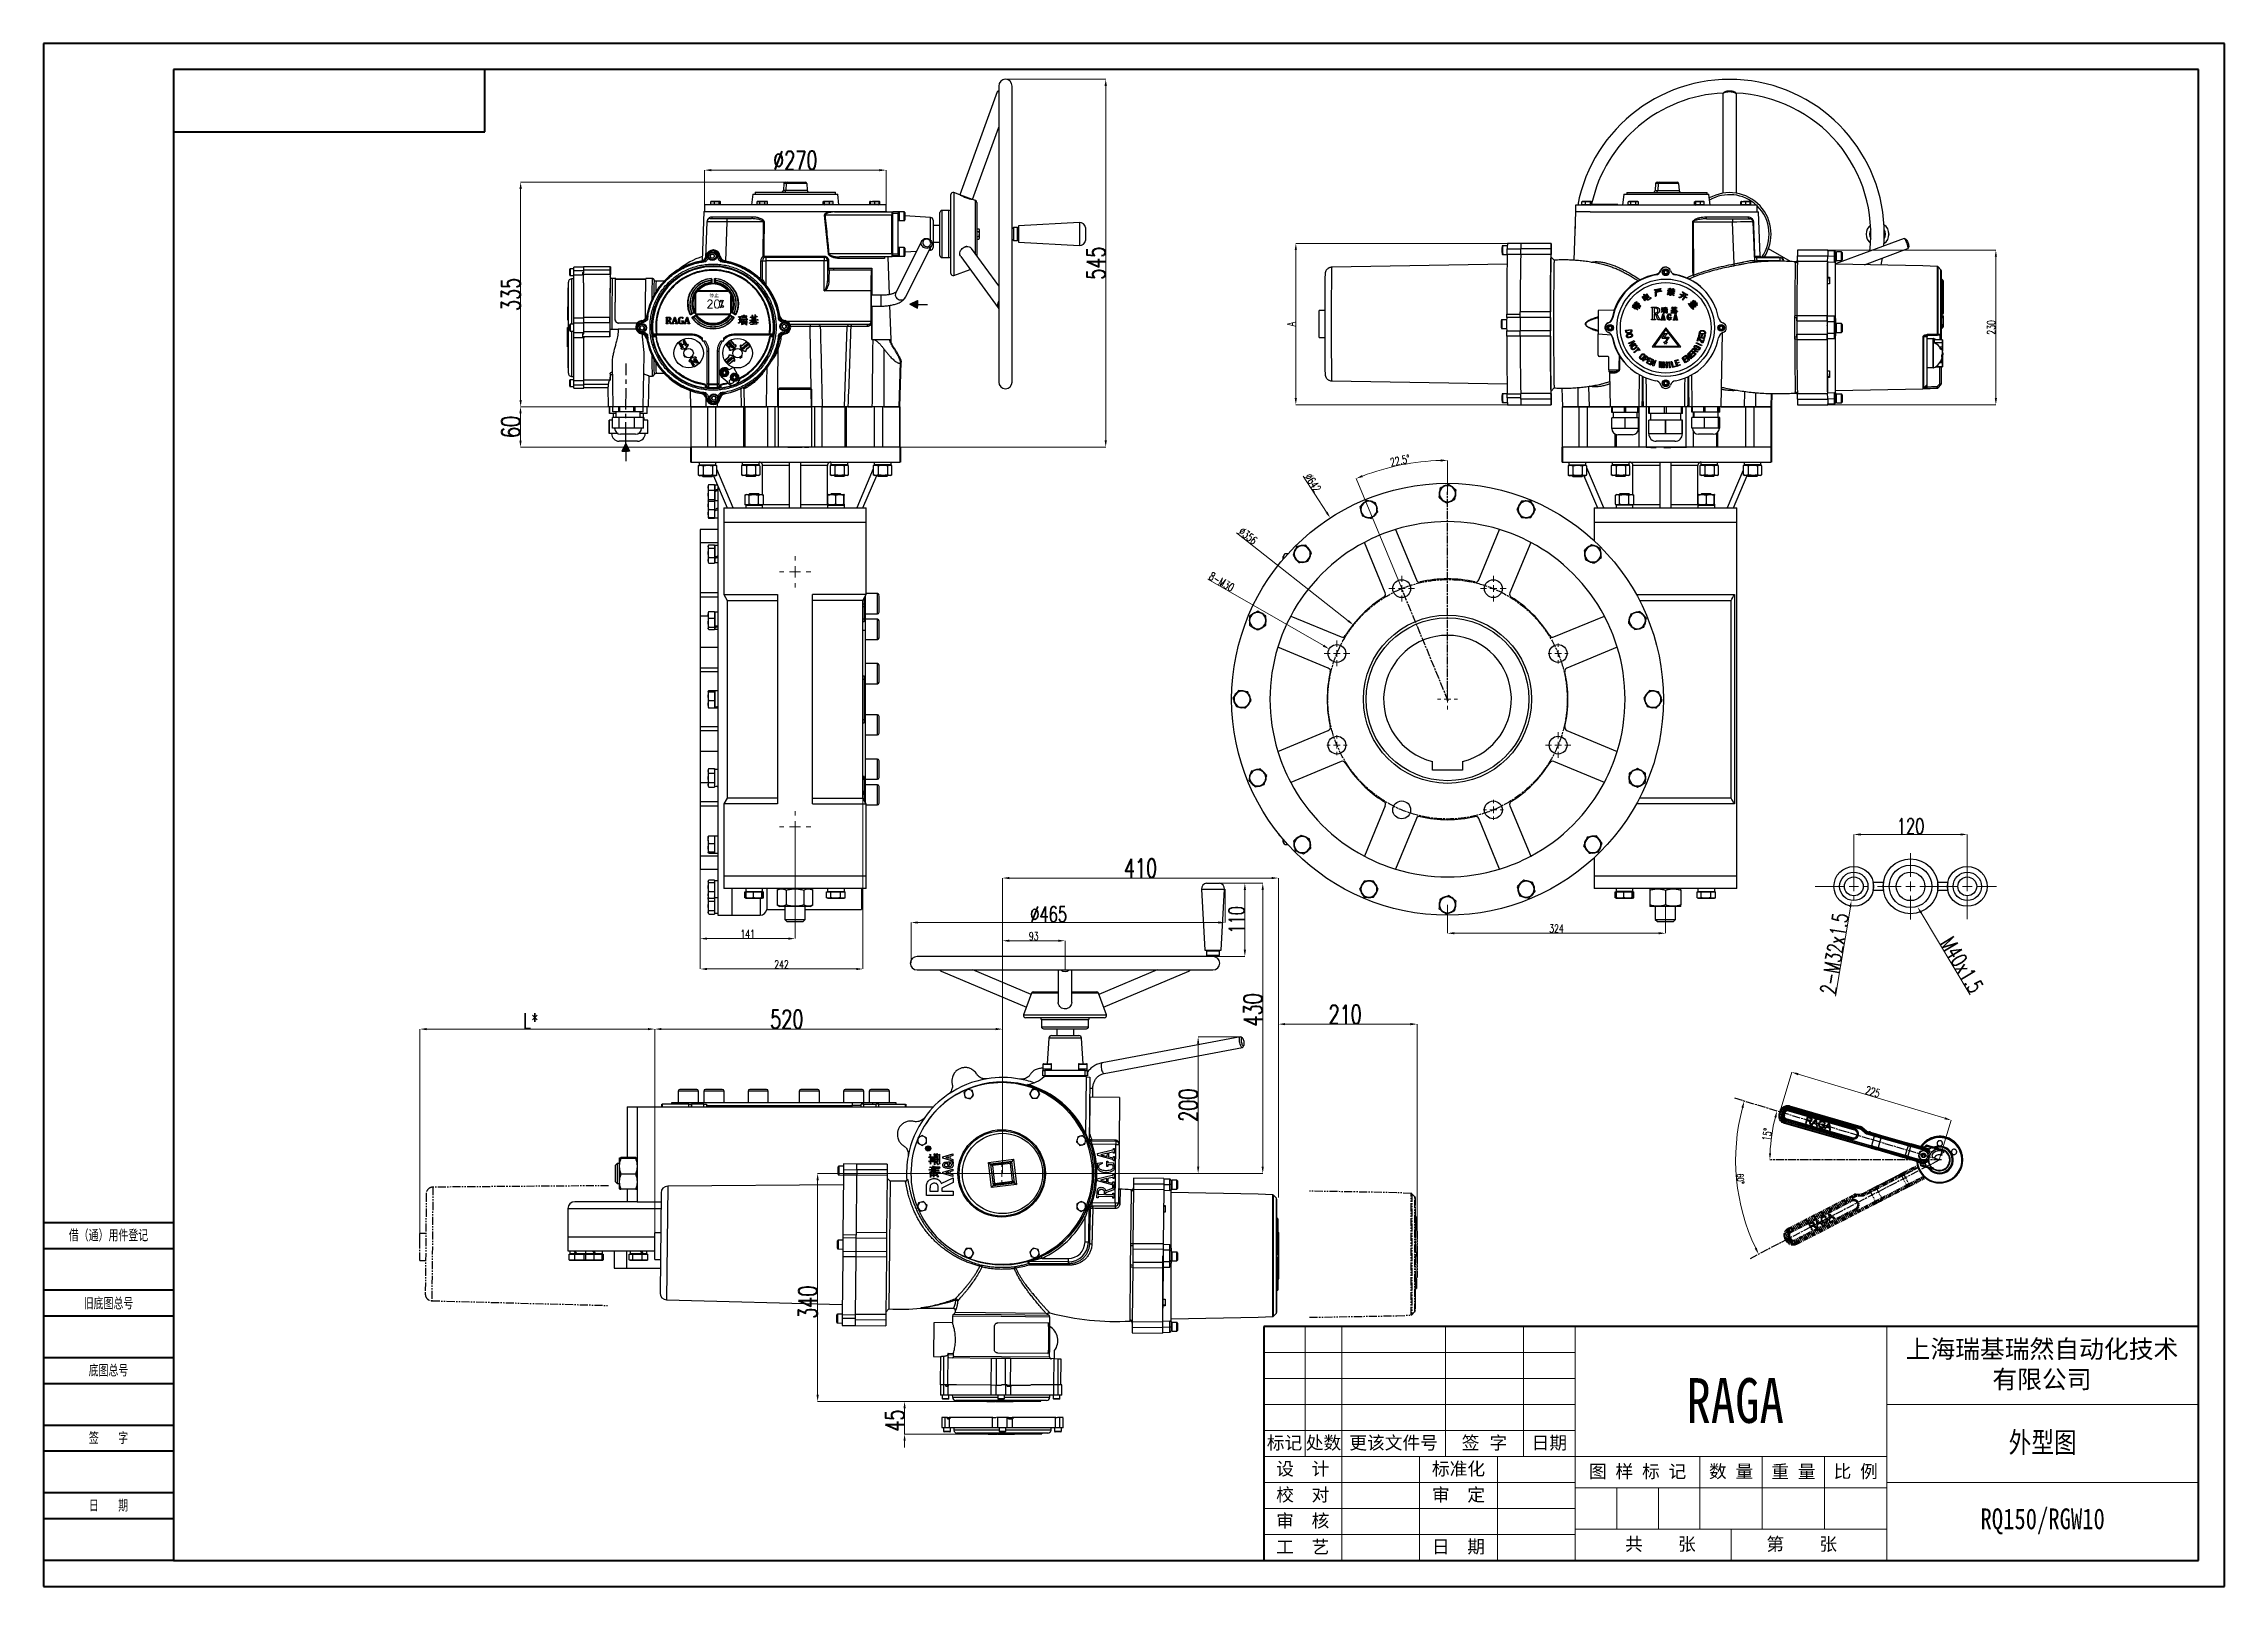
# Model space of a CAD drawing. Header units: millimetres. Extents: x 1486 to 4728, y 464 to 2757.
import ezdxf

# ---------------------------------------------------------------- set-up
doc = ezdxf.new("R2010")
doc.units = ezdxf.units.MM
for name, pattern in [('AM_ISO08W050', [18, 12, -1.5, 3, -1.5]), ('CENTER', [50.8, 31.75, -6.35, 6.35, -6.35]), ('CENTER2', [28.575, 19.05, -3.175, 3.175, -3.175]), ('DASHED', [0.75, 0.5, -0.25]), ('PHANTOM', [12.7, 6.35, -1.27, 1.27, -1.27, 1.27, -1.27]), ('双点画线', [22, 12, -2, 2, -2, 2, -2])]:
    doc.linetypes.add(name, pattern=pattern)
for name, color, linetype, lineweight in [('10', 7, 'Continuous', 0), ('AM_5', 3, 'Continuous', 25), ('AM_7', 4, 'AM_ISO08W050', 25), ('AM_BOR', 7, 'Continuous', 50), ('DIM', 4, 'Continuous', 13), ('FORMAT', 7, 'Continuous', 18), ('中心线', 1, 'CENTER2', 13), ('文字', 7, 'Continuous', 13), ('标注', 3, 'Continuous', 13), ('粗实线', 7, 'Continuous', 40), ('细实线', 3, 'Continuous', 13)]:
    doc.layers.add(name, color=color, linetype=linetype, lineweight=lineweight)
doc.layers.add('layer 1', color=7, linetype='Continuous')
doc.styles.add('01', font='txt.shx')
doc.styles.add('SLDTEXTSTYLE1', font='txt.shx', dxfattribs={"width": 0.7, "bigfont": 'gbcbig.shx'})
doc.styles.get("Standard").update_dxf_attribs({"font": 'arial.ttf'})
doc.styles.add('STYLE1', font='txt.shx', dxfattribs={"width": 0.8, "height": 3, "bigfont": 'hzdx.shx'})
doc.styles.add('标注', font='txt.shx', dxfattribs={"width": 0.7, "height": 3.5})
doc.dimstyles.new('SLDDIMSTYLE12', dxfattribs={"dimtxt": 12, "dimasz": 10, "dimexe": 0, "dimexo": 0.0625, "dimgap": 0.875, "dimtad": 1, "dimdec": 1, "dimlfac": 1.8, "dimrnd": 1e-09, "dimzin": 12, "dimdsep": 46, "dimtxsty": 'SLDTEXTSTYLE1', "dimcen": 0.09, "dimdle": 8.16, "dimclrd": 3, "dimclre": 3, "dimadec": 0, "dimazin": 3, "dimtfac": 1, "dimtdec": 1, "dimtofl": 0, "dimtmove": 0, "dimatfit": 3, "dimfxl": 0, "dimfrac": 2, "dimtolj": 1, "dimlwd": 5, "dimlwe": 5, "dimarcsym": 0})
doc.dimstyles.new('SLDDIMSTYLE12$0', dxfattribs={"dimtxt": 12, "dimasz": 10, "dimexe": 0, "dimexo": 0.0625, "dimgap": 0.875, "dimtad": 1, "dimdec": 1, "dimlfac": 1.8, "dimrnd": 1e-09, "dimzin": 12, "dimdsep": 46, "dimtxsty": 'SLDTEXTSTYLE1', "dimcen": 0.09, "dimdle": 8.16, "dimclrd": 3, "dimclre": 3, "dimadec": 0, "dimazin": 3, "dimtfac": 1, "dimtdec": 1, "dimtofl": 0, "dimtmove": 0, "dimatfit": 3, "dimfxl": 0, "dimfrac": 2, "dimtolj": 1, "dimlwd": 5, "dimlwe": 5, "dimarcsym": 0})
doc.dimstyles.new('SLDDIMSTYLE12$2', dxfattribs={"dimtxt": 12, "dimasz": 10, "dimexe": 0, "dimexo": 0.0625, "dimgap": 0.875, "dimtad": 1, "dimdec": 1, "dimlfac": 1.8, "dimrnd": 1e-09, "dimzin": 12, "dimdsep": 46, "dimtxsty": 'SLDTEXTSTYLE1', "dimcen": 0.09, "dimdle": 8.16, "dimclrd": 3, "dimclre": 3, "dimadec": 0, "dimazin": 3, "dimtfac": 1, "dimtdec": 1, "dimtofl": 0, "dimtmove": 0, "dimatfit": 3, "dimfxl": 0, "dimfrac": 2, "dimtolj": 1, "dimlwd": 5, "dimlwe": 5, "dimarcsym": 0})
doc.dimstyles.new('SLDDIMSTYLE12$3', dxfattribs={"dimtxt": 12, "dimasz": 10, "dimexe": 0, "dimexo": 0.0625, "dimgap": 0.875, "dimtad": 1, "dimdec": 1, "dimlfac": 1.8, "dimrnd": 1e-09, "dimzin": 12, "dimdsep": 46, "dimtxsty": 'SLDTEXTSTYLE1', "dimcen": 0.09, "dimdle": 8.16, "dimclrd": 3, "dimclre": 3, "dimadec": 0, "dimazin": 3, "dimtfac": 1, "dimtdec": 1, "dimtofl": 0, "dimtmove": 0, "dimatfit": 3, "dimfxl": 0, "dimfrac": 2, "dimtolj": 1, "dimlwd": 5, "dimlwe": 5, "dimarcsym": 0})

msp = doc.modelspace()

# ---------------------------------------------------------------- texts
at = {"layer": '文字', "insert": (4457.03, 792.793), "char_height": 27.02294, "width": 555.90047, "attachment_point": 5}
msp.add_mtext('{\\fSimSun|b0|i0|c134|p2;上海瑞基瑞然自动化技术\\P有限公司}', dxfattribs=at)
at = {"layer": '文字', "attachment_point": 5}
for s, insert, char_height, width, style in [('{\\fSimSun|b0|i0|c134|p2;\\W0.8;RAGA}', (4000.906, 739.621), 66.55, 421.13672, '01'), ('{\\fSimSun|b0|i0|c134|p2;\\W0.8;外型图}', (4458.097, 676.267), 30.88336, 463.25039, '01'), ('{\\fSimSun|b0|i0|c134|p2;RQ150/RGW10}', (4458.097, 560.455), 30.88336, 463.2504, 'STYLE1')]:
    msp.add_mtext(s, dxfattribs=dict(at, insert=insert, char_height=char_height, width=width, style=style))
at = {"layer": '标注', "attachment_point": 1, "style": '01'}
for s, insert, char_height, width in [('20', (2470.936, 2376.1), 12.5, 59.61248), ('停止', (2475.575, 2385.381), 5, 36.52107)]:
    msp.add_mtext(s, dxfattribs=dict(at, insert=insert, char_height=char_height, width=width))

# ---------------------------------------------------------------- blocks, each defined once
blk = doc.blocks.new('*D59')
at = {"layer": 'Defpoints', "color": 0, "transparency": 16777216}
for p in [(3242.5, 1500.3), (3242.5, 1450.7), (2775.5, 1390.2)]:
    blk.add_point(p, dxfattribs=at)
at = {"layer": '标注', "color": 3, "linetype": 'Continuous', "lineweight": 5, "transparency": 16777216}
for p, q in [((3242.5, 1500.2), (3242.5, 1450.7)), ((2785.5, 1450.7), (3232.5, 1450.7))]:
    blk.add_line(p, q, dxfattribs=at)
at = {"layer": '标注', "color": 3, "lineweight": 5, "transparency": 16777216}
blk.add_line((2775.5, 1390.2), (2775.5, 1450.7), dxfattribs=at)
at = {"layer": '标注', "color": 3, "transparency": 16777216}
for points in [[(2785.5, 1452.3), (2785.5, 1449), (2775.5, 1450.7)], [(3232.5, 1452.3), (3232.5, 1449), (3242.5, 1450.7)]]:
    blk.add_solid(points, dxfattribs=at)
at = {"layer": '标注', "color": 0, "transparency": 16777216, "insert": (2980, 1463), "char_height": 10, "attachment_point": 5, "style": 'SLDTEXTSTYLE1'}
blk.add_mtext('\\A1;{\\H2.28571x;%%C465}', dxfattribs=at)
blk = doc.blocks.new('*D60')
at = {"layer": 'AM_5', "color": 3, "lineweight": 5, "transparency": 16777216}
blk.add_line((2394.3, 989.7), (2394.3, 1292.3), dxfattribs=at)
at = {"layer": 'AM_5', "color": 3, "linetype": 'Continuous', "lineweight": 5, "transparency": 16777216}
for p, q in [((2404.3, 1292.3), (2901.4, 1292.3)), ((2911.4, 1077.7), (2911.4, 1292.3))]:
    blk.add_line(p, q, dxfattribs=at)
at = {"layer": 'AM_5', "color": 3, "transparency": 16777216}
for points in [[(2404.3, 1293.9), (2404.3, 1290.6), (2394.3, 1292.3)], [(2901.4, 1293.9), (2901.4, 1290.6), (2911.4, 1292.3)]]:
    blk.add_solid(points, dxfattribs=at)
at = {"layer": 'Defpoints', "color": 0, "transparency": 16777216}
for p in [(2911.4, 1292.3), (2911.4, 1077.7), (2394.3, 989.7)]:
    blk.add_point(p, dxfattribs=at)
at = {"layer": 'AM_5', "color": 0, "transparency": 16777216, "insert": (2590.7, 1306.9), "char_height": 12, "width": 2.333, "attachment_point": 5, "style": 'SLDTEXTSTYLE1'}
blk.add_mtext('\\A1;{\\H2.28571x;520}', dxfattribs=at)
blk = doc.blocks.new('*D61')
at = {"layer": 'AM_5', "color": 3, "lineweight": 5, "transparency": 16777216}
blk.add_line((2911.4, 1077.7), (2911.4, 1516.8), dxfattribs=at)
at = {"layer": 'AM_5', "color": 3, "linetype": 'Continuous', "lineweight": 5, "transparency": 16777216}
for p, q in [((2921.4, 1516.8), (3311.7, 1516.8)), ((3321.7, 1042), (3321.7, 1516.8))]:
    blk.add_line(p, q, dxfattribs=at)
at = {"layer": 'AM_5', "color": 3, "transparency": 16777216}
for points in [[(2921.4, 1518.4), (2921.4, 1515.1), (2911.4, 1516.8)], [(3311.7, 1518.4), (3311.7, 1515.1), (3321.7, 1516.8)]]:
    blk.add_solid(points, dxfattribs=at)
at = {"layer": 'Defpoints', "color": 0, "transparency": 16777216}
for p in [(3321.7, 1516.8), (2911.4, 1077.7), (3321.7, 1041.9)]:
    blk.add_point(p, dxfattribs=at)
at = {"layer": 'AM_5', "color": 0, "transparency": 16777216, "insert": (3116.6, 1531.4), "char_height": 12, "attachment_point": 5, "style": 'SLDTEXTSTYLE1'}
blk.add_mtext('\\A1;{\\H2.28571x;410}', dxfattribs=at)
blk = doc.blocks.new('*D62')
at = {"layer": 'Defpoints', "color": 0, "transparency": 16777216}
for p in [(2394.3, 1292.3), (2045.2, 988.3), (2394.3, 989.7)]:
    blk.add_point(p, dxfattribs=at)
at = {"layer": '标注', "color": 3, "lineweight": 5, "transparency": 16777216}
blk.add_line((2045.2, 988.4), (2045.2, 1292.3), dxfattribs=at)
at = {"layer": '标注', "color": 3, "linetype": 'Continuous', "lineweight": 5, "transparency": 16777216}
for p, q in [((2055.2, 1292.3), (2384.3, 1292.3)), ((2394.3, 989.7), (2394.3, 1292.3))]:
    blk.add_line(p, q, dxfattribs=at)
at = {"layer": '标注', "color": 3, "transparency": 16777216}
for points in [[(2055.2, 1293.9), (2055.2, 1290.6), (2045.2, 1292.3)], [(2384.3, 1293.9), (2384.3, 1290.6), (2394.3, 1292.3)]]:
    blk.add_solid(points, dxfattribs=at)
at = {"layer": '标注', "color": 0, "transparency": 16777216, "insert": (2210, 1304.6), "char_height": 10, "attachment_point": 5, "style": 'SLDTEXTSTYLE1'}
blk.add_mtext('\\A1;{\\H2.28571x;L*}', dxfattribs=at)
blk = doc.blocks.new('*D78')
at = {"layer": 'AM_5', "color": 3, "lineweight": 5, "transparency": 16777216}
blk.add_line((3321.7, 1042), (3321.7, 1299.6), dxfattribs=at)
at = {"layer": 'AM_5', "color": 3, "linetype": 'Continuous', "lineweight": 5, "transparency": 16777216}
for p, q in [((3331.7, 1299.6), (3518, 1299.6)), ((3528, 992), (3528, 1299.6))]:
    blk.add_line(p, q, dxfattribs=at)
at = {"layer": 'AM_5', "color": 3, "transparency": 16777216}
for points in [[(3331.7, 1301.3), (3331.7, 1298), (3321.7, 1299.6)], [(3518, 1301.3), (3518, 1298), (3528, 1299.6)]]:
    blk.add_solid(points, dxfattribs=at)
at = {"layer": 'Defpoints', "color": 0, "transparency": 16777216}
for p in [(3528, 1299.6), (3321.7, 1041.9), (3528, 991.9)]:
    blk.add_point(p, dxfattribs=at)
at = {"layer": 'AM_5', "color": 0, "transparency": 16777216, "insert": (3420.9, 1314.2), "char_height": 12, "attachment_point": 5, "style": 'SLDTEXTSTYLE1'}
blk.add_mtext('\\A1;{\\H2.28571x;210}', dxfattribs=at)
blk = doc.blocks.new('*D63')
at = {"layer": 'Defpoints', "color": 0, "transparency": 16777216}
for p in [(3225.5, 1509.2), (3225.5, 1400.2), (3271.8, 1400.2)]:
    blk.add_point(p, dxfattribs=at)
at = {"layer": '标注', "color": 3, "lineweight": 5, "transparency": 16777216}
blk.add_line((3225.6, 1509.2), (3271.8, 1509.2), dxfattribs=at)
at = {"layer": '标注', "color": 3, "linetype": 'Continuous', "lineweight": 5, "transparency": 16777216}
for p, q in [((3271.8, 1499.2), (3271.8, 1410.2)), ((3225.6, 1400.2), (3271.8, 1400.2))]:
    blk.add_line(p, q, dxfattribs=at)
at = {"layer": '标注', "color": 3, "transparency": 16777216}
for points in [[(3270.1, 1499.2), (3273.5, 1499.2), (3271.8, 1509.2)], [(3270.1, 1410.2), (3273.5, 1410.2), (3271.8, 1400.2)]]:
    blk.add_solid(points, dxfattribs=at)
at = {"layer": '标注', "color": 0, "transparency": 16777216, "insert": (3259.5, 1454.7), "char_height": 10, "attachment_point": 5, "rotation": 90, "style": 'SLDTEXTSTYLE1'}
blk.add_mtext('\\A1;{\\H2.28571x;110}', dxfattribs=at)
blk = doc.blocks.new('*D56')
at = {"layer": 'AM_5', "color": 3, "lineweight": 5, "transparency": 16777216}
blk.add_line((2911.3, 1077.7), (2636.5, 1077.7), dxfattribs=at)
at = {"layer": 'AM_5', "color": 3, "linetype": 'Continuous', "lineweight": 5, "transparency": 16777216}
for p, q in [((2636.5, 1067.7), (2636.5, 748.8)), ((2909.4, 738.8), (2636.5, 738.8))]:
    blk.add_line(p, q, dxfattribs=at)
at = {"layer": 'AM_5', "color": 3, "transparency": 16777216}
for points in [[(2634.9, 1067.7), (2638.2, 1067.7), (2636.5, 1077.7)], [(2634.9, 748.8), (2638.2, 748.8), (2636.5, 738.8)]]:
    blk.add_solid(points, dxfattribs=at)
at = {"layer": 'Defpoints', "color": 0, "transparency": 16777216}
for p in [(2911.4, 1077.7), (2636.5, 738.8), (2909.5, 738.8)]:
    blk.add_point(p, dxfattribs=at)
at = {"layer": 'AM_5', "color": 0, "transparency": 16777216, "insert": (2621.9, 886.4), "char_height": 12, "attachment_point": 5, "rotation": 90, "style": 'SLDTEXTSTYLE1'}
blk.add_mtext('\\A1;{\\H2.28571x;340}', dxfattribs=at)
blk = doc.blocks.new('*D76')
at = {"layer": 'AM_5', "color": 3, "lineweight": 5, "transparency": 16777216}
for p, q in [((2909.4, 738.8), (2765.8, 738.8)), ((2765.8, 680.3), (2765.8, 670.3))]:
    blk.add_line(p, q, dxfattribs=at)
at = {"layer": 'AM_5', "color": 3, "linetype": 'Continuous', "lineweight": 5, "transparency": 16777216}
for p, q in [((2765.8, 728.8), (2765.8, 700.3)), ((2765.8, 690.3), (2765.8, 700.3)), ((2908.6, 690.3), (2765.8, 690.3))]:
    blk.add_line(p, q, dxfattribs=at)
at = {"layer": 'AM_5', "color": 3, "transparency": 16777216}
for points in [[(2764.2, 728.8), (2767.5, 728.8), (2765.8, 738.8)], [(2764.2, 680.3), (2767.5, 680.3), (2765.8, 690.3)]]:
    blk.add_solid(points, dxfattribs=at)
at = {"layer": 'Defpoints', "color": 0, "transparency": 16777216}
for p in [(2909.5, 738.8), (2765.8, 690.3), (2908.6, 690.3)]:
    blk.add_point(p, dxfattribs=at)
at = {"layer": 'AM_5', "color": 0, "transparency": 16777216, "insert": (2751.2, 710.4), "char_height": 12, "attachment_point": 5, "rotation": 90, "style": 'SLDTEXTSTYLE1'}
blk.add_mtext('\\A1;{\\H2.28571x;45}', dxfattribs=at)
blk = doc.blocks.new('*D57')
at = {"layer": 'AM_5', "color": 3, "lineweight": 5, "transparency": 16777216}
blk.add_line((3225.6, 1509.2), (3298.4, 1509.2), dxfattribs=at)
at = {"layer": 'AM_5', "color": 3, "linetype": 'Continuous', "lineweight": 5, "transparency": 16777216}
for p, q in [((3298.4, 1499.2), (3298.4, 1087.7)), ((2911.5, 1077.7), (3298.4, 1077.7))]:
    blk.add_line(p, q, dxfattribs=at)
at = {"layer": 'AM_5', "color": 3, "transparency": 16777216}
for points in [[(3296.7, 1499.2), (3300, 1499.2), (3298.4, 1509.2)], [(3296.7, 1087.7), (3300, 1087.7), (3298.4, 1077.7)]]:
    blk.add_solid(points, dxfattribs=at)
at = {"layer": 'Defpoints', "color": 0, "transparency": 16777216}
for p in [(3225.5, 1509.2), (2911.4, 1077.7), (3298.4, 1077.7)]:
    blk.add_point(p, dxfattribs=at)
at = {"layer": 'AM_5', "color": 0, "transparency": 16777216, "insert": (3283.8, 1320.8), "char_height": 12, "attachment_point": 5, "rotation": 90, "style": 'SLDTEXTSTYLE1'}
blk.add_mtext('\\A1;{\\H2.28571x;430}', dxfattribs=at)
blk = doc.blocks.new('*D58')
at = {"layer": 'AM_5', "color": 3, "lineweight": 5, "transparency": 16777216}
blk.add_line((3264.7, 1280.6), (3202.3, 1280.6), dxfattribs=at)
at = {"layer": 'AM_5', "color": 3, "linetype": 'Continuous', "lineweight": 5, "transparency": 16777216}
for p, q in [((3202.3, 1270.6), (3202.3, 1087.7)), ((2911.5, 1077.7), (3202.3, 1077.7))]:
    blk.add_line(p, q, dxfattribs=at)
at = {"layer": 'AM_5', "color": 3, "transparency": 16777216}
for points in [[(3200.7, 1270.6), (3204, 1270.6), (3202.3, 1280.6)], [(3200.7, 1087.7), (3204, 1087.7), (3202.3, 1077.7)]]:
    blk.add_solid(points, dxfattribs=at)
at = {"layer": 'Defpoints', "color": 0, "transparency": 16777216}
for p in [(3264.7, 1280.6), (2911.4, 1077.7), (3202.3, 1077.7)]:
    blk.add_point(p, dxfattribs=at)
at = {"layer": 'AM_5', "color": 0, "transparency": 16777216, "insert": (3187.7, 1179.1), "char_height": 12, "attachment_point": 5, "rotation": 90, "style": 'SLDTEXTSTYLE1'}
blk.add_mtext('\\A1;{\\H2.28571x;200}', dxfattribs=at)
blk = doc.blocks.new('*D77')
at = {"layer": 'AM_5', "color": 3, "lineweight": 5, "transparency": 16777216}
blk.add_line((2911.4, 1077.6), (2911.4, 1423.6), dxfattribs=at)
at = {"layer": 'AM_5', "color": 3, "linetype": 'Continuous', "lineweight": 5, "transparency": 16777216}
for p, q in [((2921.4, 1423.6), (2994.4, 1423.6)), ((3004.4, 1380.2), (3004.4, 1423.6))]:
    blk.add_line(p, q, dxfattribs=at)
at = {"layer": 'AM_5', "color": 3, "transparency": 16777216}
for points in [[(2921.4, 1425.2), (2921.4, 1421.9), (2911.4, 1423.6)], [(2994.4, 1425.2), (2994.4, 1421.9), (3004.4, 1423.6)]]:
    blk.add_solid(points, dxfattribs=at)
at = {"layer": 'Defpoints', "color": 0, "transparency": 16777216}
for p in [(3004.4, 1423.6), (3004.4, 1380.2), (2911.4, 1077.5)]:
    blk.add_point(p, dxfattribs=at)
at = {"layer": 'AM_5', "color": 0, "transparency": 16777216, "insert": (2957.9, 1430.4), "char_height": 12, "attachment_point": 5, "style": 'SLDTEXTSTYLE1'}
blk.add_mtext('\\A1;93', dxfattribs=at)
blk = doc.blocks.new('SW_CENTERMARKSYMBOL_1')
at = {"layer": '10', "color": 0}
for p, q in [((-1, 0), (-1.9, 0)), ((0, 0), (-0.5, 0)), ((0, 1), (0, 1.9)), ((0, 0), (0, 0.5)), ((0, 0), (0, -0.5)), ((0, 0), (0.5, 0)), ((1, 0), (1.9, 0)), ((0, -1), (0, -1.9))]:
    blk.add_line(p, q, dxfattribs=at)
blk = doc.blocks.new('SW_CENTERMARKSYMBOL_2')
at = {"layer": '10', "color": 0}
for p, q in [((-1, 0), (-1.9, 0)), ((0, 0), (-0.5, 0)), ((0, 1), (0, 1.9)), ((0, 0), (0, 0.5)), ((0, 0), (0, -0.5)), ((0, 0), (0.5, 0)), ((1, 0), (1.9, 0)), ((0, -1), (0, -1.9))]:
    blk.add_line(p, q, dxfattribs=at)
blk = doc.blocks.new('SW_CENTERMARKSYMBOL_3')
at = {"layer": '10', "color": 0}
for p, q in [((-1, 0), (-1.9, 0)), ((0, 0), (-0.5, 0)), ((0, 1), (0, 1.9)), ((0, 0), (0, 0.5)), ((0, 0), (0, -0.5)), ((0, 0), (0.5, 0)), ((1, 0), (1.9, 0)), ((0, -1), (0, -1.9))]:
    blk.add_line(p, q, dxfattribs=at)
blk = doc.blocks.new('SW_CENTERMARKSYMBOL_4')
at = {"layer": '10', "color": 0}
for p, q in [((-1, 0), (-1.9, 0)), ((0, 0), (-0.5, 0)), ((0, 1), (0, 1.9)), ((0, 0), (0, 0.5)), ((0, 0), (0, -0.5)), ((0, 0), (0.5, 0)), ((1, 0), (1.9, 0)), ((0, -1), (0, -1.9))]:
    blk.add_line(p, q, dxfattribs=at)
blk = doc.blocks.new('SW_CENTERMARKSYMBOL_5')
at = {"layer": '10', "color": 0}
for p, q in [((-1, 0), (-1.5, 0)), ((0, 0), (-0.5, 0)), ((0, 1), (0, 1.5)), ((0, 0), (0, 0.5)), ((0, 0), (0, -0.5)), ((0, 0), (0.5, 0)), ((1, 0), (1.5, 0)), ((0, -1), (0, -1.5))]:
    blk.add_line(p, q, dxfattribs=at)
blk = doc.blocks.new('SW_CENTERMARKSYMBOL_6')
at = {"layer": '10', "color": 0}
for p, q in [((-1, 0), (-1.5, 0)), ((0, 0), (-0.5, 0)), ((0, 1), (0, 1.5)), ((0, 0), (0, 0.5)), ((0, 0), (0, -0.5)), ((0, 0), (0.5, 0)), ((1, 0), (1.5, 0)), ((0, -1), (0, -1.5))]:
    blk.add_line(p, q, dxfattribs=at)
blk = doc.blocks.new('SW_CENTERMARKSYMBOL_7')
at = {"layer": '10', "color": 0}
for p, q in [((-1, 0), (-1.5, 0)), ((0, 0), (-0.5, 0)), ((0, 1), (0, 1.5)), ((0, 0), (0, 0.5)), ((0, 0), (0, -0.5)), ((0, 0), (0.5, 0)), ((1, 0), (1.5, 0)), ((0, -1), (0, -1.5))]:
    blk.add_line(p, q, dxfattribs=at)
blk = doc.blocks.new('SW_CENTERMARKSYMBOL_8')
at = {"layer": '10', "color": 0}
for p, q in [((-1, 0), (-1.5, 0)), ((0, 0), (-0.5, 0)), ((0, 1), (0, 1.5)), ((0, 0), (0, 0.5)), ((0, 0), (0, -0.5)), ((0, 0), (0.5, 0)), ((1, 0), (1.5, 0)), ((0, -1), (0, -1.5))]:
    blk.add_line(p, q, dxfattribs=at)
blk = doc.blocks.new('SW_CENTERMARKSYMBOL_9')
at = {"layer": 'FORMAT', "color": 0}
for p, q in [((-1.67, 0), (-2.33, 0)), ((0, 0), (-0.83, 0)), ((0, 1.67), (0, 2.33)), ((0, 0), (0, 0.83)), ((0, 0), (0, -0.83)), ((0, 0), (0.83, 0)), ((1.67, 0), (2.33, 0)), ((0, -1.67), (0, -2.33))]:
    blk.add_line(p, q, dxfattribs=at)
blk = doc.blocks.new('SW_CENTERMARKSYMBOL_10')
at = {"layer": 'FORMAT', "color": 0}
for p, q in [((-1.67, 0), (-2.33, 0)), ((0, 0), (-0.83, 0)), ((0, 1.67), (0, 2.33)), ((0, 0), (0, 0.83)), ((0, 0), (0, -0.83)), ((0, 0), (0.83, 0)), ((1.67, 0), (2.33, 0)), ((0, -1.67), (0, -2.33))]:
    blk.add_line(p, q, dxfattribs=at)
blk = doc.blocks.new('SW_CENTERMARKSYMBOL_12')
at = {"layer": '10', "color": 0}
for p, q in [((-1, 0), (-1.35, 0)), ((0, 0), (-0.5, 0)), ((0, 1), (0, 1.35)), ((0, 0), (0, 0.5)), ((0, 0), (0, -0.5)), ((0, 0), (0.5, 0)), ((1, 0), (1.35, 0)), ((0, -1), (0, -1.35))]:
    blk.add_line(p, q, dxfattribs=at)
blk = doc.blocks.new('*D49')
at = {"layer": 'AM_5', "color": 3, "lineweight": 5, "transparency": 16777216}
blk.add_line((2913.6, 2704.1), (3064.9, 2704.1), dxfattribs=at)
at = {"layer": 'AM_5', "color": 3, "linetype": 'Continuous', "lineweight": 5, "transparency": 16777216}
for p, q in [((3064.9, 2694.1), (3064.9, 2167.4)), ((2757, 2157.4), (3064.9, 2157.4))]:
    blk.add_line(p, q, dxfattribs=at)
at = {"layer": 'AM_5', "color": 3, "transparency": 16777216}
for points in [[(3063.2, 2694.1), (3066.6, 2694.1), (3064.9, 2704.1)], [(3063.2, 2167.4), (3066.6, 2167.4), (3064.9, 2157.4)]]:
    blk.add_solid(points, dxfattribs=at)
at = {"layer": 'Defpoints', "color": 0, "transparency": 16777216}
for p in [(2913.5, 2704.1), (2756.9, 2157.4), (3064.9, 2157.4)]:
    blk.add_point(p, dxfattribs=at)
at = {"layer": 'AM_5', "color": 0, "transparency": 16777216, "insert": (3050.3, 2430.8), "char_height": 12, "attachment_point": 5, "rotation": 90, "style": 'SLDTEXTSTYLE1'}
blk.add_mtext('\\A1;{\\H2.28571x;545}', dxfattribs=at)
blk = doc.blocks.new('*D50')
at = {"layer": 'AM_5', "color": 3, "lineweight": 5, "transparency": 16777216}
blk.add_line((2468.3, 2507.5), (2468.3, 2569), dxfattribs=at)
at = {"layer": 'AM_5', "color": 3, "linetype": 'Continuous', "lineweight": 5, "transparency": 16777216}
for p, q in [((2478.3, 2569), (2728.3, 2569)), ((2738.3, 2507.5), (2738.3, 2569))]:
    blk.add_line(p, q, dxfattribs=at)
at = {"layer": 'AM_5', "color": 3, "transparency": 16777216}
for points in [[(2478.3, 2570.6), (2478.3, 2567.3), (2468.3, 2569)], [(2728.3, 2570.6), (2728.3, 2567.3), (2738.3, 2569)]]:
    blk.add_solid(points, dxfattribs=at)
at = {"layer": 'Defpoints', "color": 0, "transparency": 16777216}
for p in [(2738.3, 2569), (2468.3, 2507.4), (2738.3, 2507.4)]:
    blk.add_point(p, dxfattribs=at)
at = {"layer": 'AM_5', "color": 0, "transparency": 16777216, "insert": (2603.3, 2583.6), "char_height": 12, "attachment_point": 5, "style": 'SLDTEXTSTYLE1'}
blk.add_mtext('\\A1;{\\H2.28571x;%%C270}', dxfattribs=at)
blk = doc.blocks.new('*D51')
at = {"layer": 'AM_5', "color": 3, "lineweight": 5, "transparency": 16777216}
blk.add_line((2589.3, 2551.2), (2194.9, 2551.2), dxfattribs=at)
at = {"layer": 'AM_5', "color": 3, "linetype": 'Continuous', "lineweight": 5, "transparency": 16777216}
for p, q in [((2194.9, 2541.2), (2194.9, 2227.4)), ((2601, 2217.4), (2194.9, 2217.4))]:
    blk.add_line(p, q, dxfattribs=at)
at = {"layer": 'AM_5', "color": 3, "transparency": 16777216}
for points in [[(2193.2, 2541.2), (2196.6, 2541.2), (2194.9, 2551.2)], [(2193.2, 2227.4), (2196.6, 2227.4), (2194.9, 2217.4)]]:
    blk.add_solid(points, dxfattribs=at)
at = {"layer": 'Defpoints', "color": 0, "transparency": 16777216}
for p in [(2589.3, 2551.2), (2194.9, 2217.4), (2601, 2217.4)]:
    blk.add_point(p, dxfattribs=at)
at = {"layer": 'AM_5', "color": 0, "transparency": 16777216, "insert": (2180.3, 2384.3), "char_height": 12, "attachment_point": 5, "rotation": 90, "style": 'SLDTEXTSTYLE1'}
blk.add_mtext('\\A1;{\\H2.28571x;335}', dxfattribs=at)
blk = doc.blocks.new('*D52')
at = {"layer": 'AM_5', "color": 3, "lineweight": 5, "transparency": 16777216}
blk.add_line((2601, 2217.4), (2194.7, 2217.4), dxfattribs=at)
at = {"layer": 'AM_5', "color": 3, "linetype": 'Continuous', "lineweight": 5, "transparency": 16777216}
for p, q in [((2194.7, 2207.4), (2194.7, 2167)), ((2600.6, 2157), (2194.7, 2157))]:
    blk.add_line(p, q, dxfattribs=at)
at = {"layer": 'AM_5', "color": 3, "transparency": 16777216}
for points in [[(2193, 2207.4), (2196.4, 2207.4), (2194.7, 2217.4)], [(2193, 2167), (2196.4, 2167), (2194.7, 2157)]]:
    blk.add_solid(points, dxfattribs=at)
at = {"layer": 'Defpoints', "color": 0, "transparency": 16777216}
for p in [(2601, 2217.4), (2194.7, 2157), (2600.7, 2157)]:
    blk.add_point(p, dxfattribs=at)
at = {"layer": 'AM_5', "color": 0, "transparency": 16777216, "insert": (2180.1, 2187.2), "char_height": 12, "attachment_point": 5, "rotation": 90, "style": 'SLDTEXTSTYLE1'}
blk.add_mtext('\\A1;{\\H2.28571x;60}', dxfattribs=at)
blk = doc.blocks.new('*D64')
at = {"layer": 'AM_5', "color": 3, "lineweight": 5, "transparency": 16777216}
blk.add_line((3662.1, 2460.2), (3347.6, 2460.2), dxfattribs=at)
at = {"layer": 'AM_5', "color": 3, "linetype": 'Continuous', "lineweight": 5, "transparency": 16777216}
for p, q in [((3347.6, 2450.2), (3347.6, 2230.2)), ((3662.1, 2220.2), (3347.6, 2220.2))]:
    blk.add_line(p, q, dxfattribs=at)
at = {"layer": 'AM_5', "color": 3, "transparency": 16777216}
for points in [[(3345.9, 2450.2), (3349.2, 2450.2), (3347.6, 2460.2)], [(3345.9, 2230.2), (3349.2, 2230.2), (3347.6, 2220.2)]]:
    blk.add_solid(points, dxfattribs=at)
at = {"layer": 'Defpoints', "color": 0, "transparency": 16777216}
for p in [(3662.2, 2460.2), (3347.6, 2220.2), (3662.2, 2220.2)]:
    blk.add_point(p, dxfattribs=at)
at = {"layer": 'AM_5', "color": 0, "transparency": 16777216, "insert": (3340.7, 2340.2), "char_height": 12, "attachment_point": 5, "rotation": 90, "style": 'SLDTEXTSTYLE1'}
blk.add_mtext('\\A1;A', dxfattribs=at)
blk = doc.blocks.new('*D65')
at = {"layer": 'AM_5', "color": 3, "lineweight": 5, "transparency": 16777216}
blk.add_line((4138.6, 2450.2), (4388.5, 2450.2), dxfattribs=at)
at = {"layer": 'AM_5', "color": 3, "linetype": 'Continuous', "lineweight": 5, "transparency": 16777216}
for p, q in [((4388.5, 2440.2), (4388.5, 2230.2)), ((4138.6, 2220.2), (4388.5, 2220.2))]:
    blk.add_line(p, q, dxfattribs=at)
at = {"layer": 'AM_5', "color": 3, "transparency": 16777216}
for points in [[(4386.9, 2440.2), (4390.2, 2440.2), (4388.5, 2450.2)], [(4386.9, 2230.2), (4390.2, 2230.2), (4388.5, 2220.2)]]:
    blk.add_solid(points, dxfattribs=at)
at = {"layer": 'Defpoints', "color": 0, "transparency": 16777216}
for p in [(4138.5, 2450.2), (4138.5, 2220.2), (4388.5, 2220.2)]:
    blk.add_point(p, dxfattribs=at)
at = {"layer": 'AM_5', "color": 0, "transparency": 16777216, "insert": (4381.6, 2335.2), "char_height": 12, "attachment_point": 5, "rotation": 90, "style": 'SLDTEXTSTYLE1'}
blk.add_mtext('\\A1;230', dxfattribs=at)
blk = doc.blocks.new('rA3')
at = {"layer": '粗实线'}
for p, q in [((333.38, 421.26), (333.38, 124.26)), ((753.38, 421.26), (333.38, 421.26)), ((753.38, 124.26), (753.38, 421.26)), ((748.38, 416.26), (358.38, 416.26)), ((358.38, 416.26), (358.38, 129.26)), ((418.38, 404.26), (418.38, 416.26)), ((748.38, 129.26), (748.38, 416.26)), ((358.38, 404.26), (418.38, 404.26)), ((358.38, 194.26), (333.38, 194.26)), ((358.38, 189.26), (333.38, 189.26)), ((358.38, 181.26), (333.38, 181.26)), ((358.38, 176.26), (333.38, 176.26)), ((568.38, 174.26), (568.38, 129.26)), ((748.38, 174.26), (568.38, 174.26)), ((358.38, 168.26), (333.38, 168.26)), ((358.38, 163.26), (333.38, 163.26)), ((358.38, 155.26), (333.38, 155.26)), ((358.38, 150.26), (333.38, 150.26)), ((358.38, 142.26), (333.38, 142.26)), ((358.38, 137.26), (333.38, 137.26)), ((358.38, 129.26), (333.38, 129.26)), ((358.38, 129.26), (748.38, 129.26)), ((333.38, 124.26), (753.38, 124.26))]:
    blk.add_line(p, q, dxfattribs=at)
at = {"layer": '细实线'}
for p, q in [((576.38, 174.26), (576.38, 149.26)), ((583.38, 174.26), (583.38, 149.26)), ((603.38, 174.26), (603.38, 149.26)), ((618.38, 174.26), (618.38, 149.26)), ((628.38, 174.26), (628.38, 129.26)), ((688.38, 174.26), (688.38, 129.26)), ((568.38, 169.26), (628.38, 169.26)), ((628.38, 169.26), (628.38, 129.26)), ((568.38, 164.26), (628.38, 164.26)), ((568.38, 159.26), (628.38, 159.26)), ((688.38, 159.26), (748.38, 159.26)), ((568.38, 154.26), (628.38, 154.26)), ((568.38, 149.26), (688.38, 149.26)), ((583.38, 149.26), (583.38, 129.26)), ((598.38, 149.26), (598.38, 129.26)), ((613.38, 129.26), (613.38, 149.26)), ((652.38, 149.22), (652.38, 135.22)), ((664.38, 149.26), (664.38, 135.26)), ((676.38, 149.26), (676.38, 135.26)), ((568.38, 144.26), (628.38, 144.26)), ((688.38, 143.26), (628.38, 143.26)), ((636.38, 143.26), (636.38, 135.26)), ((644.38, 143.26), (644.38, 135.26)), ((688.38, 144.26), (748.38, 144.26)), ((568.25, 139.26), (628.38, 139.26)), ((628.38, 135.26), (688.38, 135.26)), ((658.38, 135.26), (658.38, 129.26)), ((568.38, 134.26), (628.38, 134.26))]:
    blk.add_line(p, q, dxfattribs=at)
at = {"layer": '文字', "char_height": 2, "width": 25, "attachment_point": 5, "style": '标注'}
for s, insert in [('{\\fSimSun|b0|i0|c134|p54;借（通）用件登记}', (345.88, 191.76)), ('{\\fSimSun|b0|i0|c134|p54;旧底图总号}', (345.88, 178.67)), ('{\\fSimSun|b0|i0|c134|p54;底图总号}', (345.88, 165.76)), ('{\\fSimSun|b0|i0|c134|p54;签}   {\\fSimSun|b0|i0|c134|p54;字}', (345.88, 152.76)), ('{\\fSimSun|b0|i0|c134|p54;日}   {\\fSimSun|b0|i0|c134|p54;期}', (345.88, 139.76))]:
    blk.add_mtext(s, dxfattribs=dict(at, insert=insert))
at = {"layer": '文字', "char_height": 2.5, "width": 72, "attachment_point": 5}
for s, insert in [('{\\fSimSun|b0|i0|c134|p2;标记}', (572.38, 151.76)), ('{\\fSimSun|b0|i0|c134|p2;处数}', (579.88, 151.76)), ('{\\fSimSun|b0|i0|c134|p2;更该文件号}', (593.38, 151.76)), ('{\\fSimSun|b0|i0|c134|p54;签}  {\\fSimSun|b0|i0|c134|p54;字}', (610.88, 151.76)), ('{\\fSimSun|b0|i0|c134|p54;日期}', (623.38, 151.76)), ('{\\fSimSun|b0|i0|c134|p2;设  计}', (575.88, 146.76)), ('{\\fSimSun|b0|i0|c134|p2;标准化}', (605.88, 146.76)), ('{\\fSimSun|b0|i0|c134|p2;图 样 标 记}', (640.38, 146.26)), ('{\\fSimSun|b0|i0|c134|p2;数 量}', (658.38, 146.26)), ('{\\fSimSun|b0|i0|c134|p2;重 量}', (670.38, 146.26)), ('{\\fSimSun|b0|i0|c134|p2;比 例}', (682.38, 146.26)), ('{\\fSimSun|b0|i0|c134|p2;校  对}', (575.88, 141.76)), ('{\\fSimSun|b0|i0|c134|p2;审  定}', (605.88, 141.76)), ('{\\fSimSun|b0|i0|c134|p2;审  核}', (575.88, 136.76)), ('{\\fSimSun|b0|i0|c134|p2;工  艺}', (575.88, 131.76)), ('{\\fSimSun|b0|i0|c134|p2;日  期}', (605.88, 131.76)), ('{\\fSimSun|b0|i0|c134|p2;共    张        第    张}', (658.38, 132.26))]:
    blk.add_mtext(s, dxfattribs=dict(at, insert=insert))
blk = doc.blocks.new('SW_CENTERMARKSYMBOL_14')
at = {"layer": 'FORMAT', "color": 0}
for p, q in [((0, 2), (0, 7)), ((-2, 0), (-7, 0)), ((0, 0), (-1, 0)), ((0, 0), (0, 1)), ((0, 0), (0, -1)), ((0, 0), (1, 0)), ((2, 0), (7, 0)), ((0, -2), (0, -7))]:
    blk.add_line(p, q, dxfattribs=at)
blk = doc.blocks.new('SW_CENTERMARKSYMBOL_15')
at = {"layer": 'FORMAT', "color": 0}
for p, q in [((0, 2), (0, 5)), ((-2, 0), (-6.49, 0)), ((0, 0), (-1, 0)), ((0, 0), (0, 1)), ((0, 0), (0, -1)), ((0, 0), (1, 0)), ((2, 0), (6.2, 0)), ((0, -2), (0, -6.94))]:
    blk.add_line(p, q, dxfattribs=at)
blk = doc.blocks.new('SW_CENTERMARKSYMBOL_16')
at = {"layer": 'FORMAT', "color": 0}
for p, q in [((-2, 0), (-8.18, 0)), ((0, 0), (-1, 0)), ((0, 2), (0, 3)), ((0, 0), (0, 1)), ((0, 0), (0, -1)), ((0, 0), (1, 0)), ((2, 0), (3, 0)), ((0, -2), (0, -3))]:
    blk.add_line(p, q, dxfattribs=at)
blk = doc.blocks.new('*D66')
at = {"layer": 'Defpoints', "color": 0, "transparency": 16777216}
for p in [(4346, 1581.6), (4177.3, 1504.4), (4346, 1504.4)]:
    blk.add_point(p, dxfattribs=at)
at = {"layer": '标注', "color": 3, "lineweight": 5, "transparency": 16777216}
blk.add_line((4177.3, 1504.5), (4177.3, 1581.6), dxfattribs=at)
at = {"layer": '标注', "color": 3, "linetype": 'Continuous', "lineweight": 5, "transparency": 16777216}
for p, q in [((4187.3, 1581.6), (4336, 1581.6)), ((4346, 1504.5), (4346, 1581.6))]:
    blk.add_line(p, q, dxfattribs=at)
at = {"layer": '标注', "color": 3, "transparency": 16777216}
for points in [[(4187.3, 1583.2), (4187.3, 1579.9), (4177.3, 1581.6)], [(4336, 1583.2), (4336, 1579.9), (4346, 1581.6)]]:
    blk.add_solid(points, dxfattribs=at)
at = {"layer": '标注', "color": 0, "transparency": 16777216, "insert": (4261.7, 1593.9), "char_height": 10, "attachment_point": 5, "style": 'SLDTEXTSTYLE1'}
blk.add_mtext('\\A1;{\\H2.28571x;120}', dxfattribs=at)
blk = doc.blocks.new('*D53')
at = {"layer": 'Defpoints', "color": 0, "transparency": 16777216}
for p in [(4177.3, 1504.4), (4173.8, 1483.6)]:
    blk.add_point(p, dxfattribs=at)
at = {"layer": '标注', "color": 3, "lineweight": 5, "transparency": 16777216}
for p, q in [((4177.2, 1504.4), (4177.4, 1504.4)), ((4177.3, 1504.3), (4177.3, 1504.5))]:
    blk.add_line(p, q, dxfattribs=at)
at = {"layer": '标注', "color": 3, "linetype": 'Continuous', "lineweight": 5, "transparency": 16777216}
blk.add_line((4150.1, 1341.1), (4172.2, 1473.7), dxfattribs=at)
at = {"layer": '标注', "color": 3, "transparency": 16777216}
blk.add_solid([(4170.5, 1474), (4173.8, 1473.5), (4173.8, 1483.6)], dxfattribs=at)
at = {"layer": '标注', "color": 0, "transparency": 16777216, "insert": (4148.2, 1404.5), "char_height": 10, "attachment_point": 5, "rotation": 80.5653, "style": 'SLDTEXTSTYLE1'}
blk.add_mtext('\\A1;{\\H2.28571x;2-M32x1.5}', dxfattribs=at)
blk = doc.blocks.new('*D54')
at = {"layer": 'Defpoints', "color": 0, "transparency": 16777216}
for p in [(4261.7, 1491.2), (4272.1, 1473.7)]:
    blk.add_point(p, dxfattribs=at)
at = {"layer": '标注', "color": 3, "lineweight": 5, "transparency": 16777216}
for p, q in [((4261.6, 1491.2), (4261.7, 1491.2)), ((4261.7, 1491.1), (4261.7, 1491.3))]:
    blk.add_line(p, q, dxfattribs=at)
at = {"layer": '标注', "color": 3, "linetype": 'Continuous', "lineweight": 5, "transparency": 16777216}
blk.add_line((4350.5, 1343.1), (4277.3, 1465.1), dxfattribs=at)
at = {"layer": '标注', "color": 3, "transparency": 16777216}
blk.add_solid([(4278.7, 1466), (4275.9, 1464.3), (4272.1, 1473.7)], dxfattribs=at)
at = {"layer": '标注', "color": 0, "transparency": 16777216, "insert": (4338, 1387.9), "char_height": 10, "attachment_point": 5, "rotation": 300.9702, "style": 'SLDTEXTSTYLE1'}
blk.add_mtext('\\A1;{\\H2.28571x;M40x1.5}', dxfattribs=at)
blk = doc.blocks.new('*D67')
at = {"layer": 'Defpoints', "color": 0, "transparency": 16777216}
for p in [(4000.3, 1189.4), (4001.7, 1108.3), (4304.6, 1097.7), (4304.6, 1097.7), (4022.9, 951)]:
    blk.add_point(p, dxfattribs=at)
at = {"layer": '标注', "color": 3, "linetype": 'Continuous', "lineweight": 5, "transparency": 16777216}
blk.add_arc((4304.6, 1097.7), 303, 165.1292, 205.6373, dxfattribs=at)
at = {"layer": '标注', "color": 3, "transparency": 16777216}
for points in [[(4010.1, 1176), (4013.3, 1175), (4014.4, 1185.1)], [(4032.9, 967.4), (4029.9, 965.9), (4035.8, 957.7)]]:
    blk.add_solid(points, dxfattribs=at)
at = {"layer": '标注', "color": 0, "transparency": 16777216, "insert": (4008.7, 1069.8), "char_height": 10, "attachment_point": 5, "rotation": 275.3833, "style": 'SLDTEXTSTYLE1'}
blk.add_mtext('\\A1;60%%D', dxfattribs=at)
blk = doc.blocks.new('*D68')
at = {"layer": 'AM_5', "color": 3, "lineweight": 5, "transparency": 16777216}
blk.add_line((4054, 1097.8), (4052.5, 1097.8), dxfattribs=at)
at = {"layer": 'AM_5', "color": 3, "linetype": 'Continuous', "lineweight": 5, "transparency": 16777216}
blk.add_arc((4304.5, 1097.8), 251.9, 165.5129, 177.7254, dxfattribs=at)
at = {"layer": 'AM_5', "color": 3, "transparency": 16777216}
for points in [[(4058.9, 1161.2), (4062.2, 1160.3), (4063.2, 1170.4)], [(4054.4, 1107.7), (4051.1, 1107.8), (4052.5, 1097.8)]]:
    blk.add_solid(points, dxfattribs=at)
at = {"layer": 'Defpoints', "color": 0, "transparency": 16777216}
for p in [(4000.3, 1189.4), (4057.3, 1146.6), (4054.1, 1097.8), (4304.6, 1097.7), (4307.7, 1097.8)]:
    blk.add_point(p, dxfattribs=at)
at = {"layer": 'AM_5', "color": 0, "transparency": 16777216, "insert": (4048.4, 1135.5), "char_height": 12, "attachment_point": 5, "rotation": 81.6192, "style": 'SLDTEXTSTYLE1'}
blk.add_mtext('\\A1;15%%D', dxfattribs=at)
blk = doc.blocks.new('*D55')
at = {"layer": 'AM_5', "color": 3, "linetype": 'Continuous', "lineweight": 5, "transparency": 16777216}
for p, q in [((4067.6, 1170.3), (4085.1, 1228.2)), ((4312.5, 1159.7), (4094.6, 1225.3))]:
    blk.add_line(p, q, dxfattribs=at)
at = {"layer": 'AM_5', "color": 3, "lineweight": 5, "transparency": 16777216}
blk.add_line((4304.3, 1097.8), (4322.1, 1156.8), dxfattribs=at)
at = {"layer": 'AM_5', "color": 3, "transparency": 16777216}
for points in [[(4095.1, 1226.9), (4094.2, 1223.7), (4085.1, 1228.2)], [(4313, 1161.3), (4312, 1158.1), (4322.1, 1156.8)]]:
    blk.add_solid(points, dxfattribs=at)
at = {"layer": 'Defpoints', "color": 0, "transparency": 16777216}
for p in [(4085.1, 1228.2), (4067.6, 1170.3), (4304.3, 1097.8)]:
    blk.add_point(p, dxfattribs=at)
at = {"layer": 'AM_5', "color": 0, "transparency": 16777216, "insert": (4205.5, 1199.1), "char_height": 12, "attachment_point": 5, "rotation": 343.2384, "style": 'SLDTEXTSTYLE1'}
blk.add_mtext('\\A1;225', dxfattribs=at)
blk = doc.blocks.new('*D69')
at = {"layer": 'AM_5', "color": 3, "linetype": 'Continuous', "lineweight": 5, "transparency": 16777216}
for p, q in [((2602.9, 1592.9), (2602.9, 1426.7)), ((2471.9, 1426.7), (2592.9, 1426.7))]:
    blk.add_line(p, q, dxfattribs=at)
at = {"layer": 'AM_5', "color": 3, "lineweight": 5, "transparency": 16777216}
blk.add_line((2461.9, 1530.1), (2461.9, 1426.7), dxfattribs=at)
at = {"layer": 'AM_5', "color": 3, "transparency": 16777216}
for points in [[(2471.9, 1428.4), (2471.9, 1425.1), (2461.9, 1426.7)], [(2592.9, 1428.4), (2592.9, 1425.1), (2602.9, 1426.7)]]:
    blk.add_solid(points, dxfattribs=at)
at = {"layer": 'Defpoints', "color": 0, "transparency": 16777216}
for p in [(2602.9, 1593), (2461.9, 1530.1), (2602.9, 1426.7)]:
    blk.add_point(p, dxfattribs=at)
at = {"layer": 'AM_5', "color": 0, "transparency": 16777216, "insert": (2532.4, 1433.6), "char_height": 12, "attachment_point": 5, "style": 'SLDTEXTSTYLE1'}
blk.add_mtext('\\A1;141', dxfattribs=at)
blk = doc.blocks.new('*D70')
at = {"layer": 'AM_5', "color": 3, "linetype": 'Continuous', "lineweight": 5, "transparency": 16777216}
for p, q in [((2703.9, 1635.6), (2703.9, 1381.6)), ((2471.9, 1381.6), (2693.9, 1381.6))]:
    blk.add_line(p, q, dxfattribs=at)
at = {"layer": 'AM_5', "color": 3, "lineweight": 5, "transparency": 16777216}
blk.add_line((2461.9, 1530.1), (2461.9, 1381.6), dxfattribs=at)
at = {"layer": 'AM_5', "color": 3, "transparency": 16777216}
for points in [[(2471.9, 1383.2), (2471.9, 1379.9), (2461.9, 1381.6)], [(2693.9, 1383.2), (2693.9, 1379.9), (2703.9, 1381.6)]]:
    blk.add_solid(points, dxfattribs=at)
at = {"layer": 'Defpoints', "color": 0, "transparency": 16777216}
for p in [(2703.9, 1635.7), (2461.9, 1530.1), (2703.9, 1381.6)]:
    blk.add_point(p, dxfattribs=at)
at = {"layer": 'AM_5', "color": 0, "transparency": 16777216, "insert": (2582.9, 1388.4), "char_height": 12, "attachment_point": 5, "style": 'SLDTEXTSTYLE1'}
blk.add_mtext('\\A1;242', dxfattribs=at)
blk = doc.blocks.new('*D71')
at = {"layer": 'AM_5', "color": 3, "linetype": 'Continuous', "lineweight": 5, "transparency": 16777216}
blk.add_line((3358.5, 2114.3), (3393.4, 2060.4), dxfattribs=at)
at = {"layer": 'AM_5', "color": 3, "lineweight": 5, "transparency": 16777216}
for p, q in [((3573.1, 1782.5), (3573.2, 1782.5)), ((3573.2, 1782.4), (3573.2, 1782.6))]:
    blk.add_line(p, q, dxfattribs=at)
at = {"layer": 'AM_5', "color": 3, "transparency": 16777216}
blk.add_solid([(3394.8, 2061.3), (3392, 2059.5), (3398.8, 2052)], dxfattribs=at)
at = {"layer": 'Defpoints', "color": 0, "transparency": 16777216}
for p in [(3398.8, 2052), (3747.5, 1513)]:
    blk.add_point(p, dxfattribs=at)
at = {"layer": 'AM_5', "color": 0, "transparency": 16777216, "insert": (3373.1, 2104.4), "char_height": 12, "attachment_point": 5, "rotation": 302.9005, "style": 'SLDTEXTSTYLE1'}
blk.add_mtext('\\A1;∅642', dxfattribs=at)
blk = doc.blocks.new('*D72')
at = {"layer": 'AM_5', "color": 3, "linetype": 'Continuous', "lineweight": 5, "transparency": 16777216}
blk.add_line((3259.5, 2030.1), (3425.6, 1899), dxfattribs=at)
at = {"layer": 'AM_5', "color": 3, "lineweight": 5, "transparency": 16777216}
for p, q in [((3573.1, 1782.5), (3573.2, 1782.5)), ((3573.2, 1782.4), (3573.2, 1782.6))]:
    blk.add_line(p, q, dxfattribs=at)
at = {"layer": 'AM_5', "color": 3, "transparency": 16777216}
blk.add_solid([(3426.6, 1900.3), (3424.6, 1897.7), (3433.4, 1892.8)], dxfattribs=at)
at = {"layer": 'Defpoints', "color": 0, "transparency": 16777216}
for p in [(3433.4, 1892.8), (3712.9, 1672.2)]:
    blk.add_point(p, dxfattribs=at)
at = {"layer": 'AM_5', "color": 0, "transparency": 16777216, "insert": (3276.6, 2025.4), "char_height": 12, "attachment_point": 5, "rotation": 321.7134, "style": 'SLDTEXTSTYLE1'}
blk.add_mtext('\\A1;∅356', dxfattribs=at)
blk = doc.blocks.new('*D73')
at = {"layer": 'AM_5', "color": 3, "linetype": 'Continuous', "lineweight": 5, "transparency": 16777216}
blk.add_line((3216.6, 1961), (3388.5, 1862.2), dxfattribs=at)
at = {"layer": 'AM_5', "color": 3, "lineweight": 5, "transparency": 16777216}
for p, q in [((3408.6, 1850.6), (3408.8, 1850.6)), ((3408.7, 1850.5), (3408.7, 1850.7))]:
    blk.add_line(p, q, dxfattribs=at)
at = {"layer": 'AM_5', "color": 3, "transparency": 16777216}
blk.add_solid([(3389.4, 1863.7), (3387.7, 1860.8), (3397.2, 1857.2)], dxfattribs=at)
at = {"layer": 'Defpoints', "color": 0, "transparency": 16777216}
for p in [(3397.2, 1857.2), (3420.2, 1844)]:
    blk.add_point(p, dxfattribs=at)
at = {"layer": 'AM_5', "color": 0, "transparency": 16777216, "insert": (3237.2, 1957.1), "char_height": 12, "attachment_point": 5, "rotation": 330.1193, "style": 'SLDTEXTSTYLE1'}
blk.add_mtext('\\A1;8-M30', dxfattribs=at)
blk = doc.blocks.new('*D74')
at = {"layer": 'AM_5', "color": 3, "linetype": 'Continuous', "lineweight": 5, "transparency": 16777216}
for p, q in [((3573.2, 1476.9), (3573.2, 1434.7)), ((3887.2, 1434.7), (3583.2, 1434.7))]:
    blk.add_line(p, q, dxfattribs=at)
at = {"layer": 'AM_5', "color": 3, "lineweight": 5, "transparency": 16777216}
blk.add_line((3897.2, 1474.5), (3897.2, 1434.7), dxfattribs=at)
at = {"layer": 'AM_5', "color": 3, "transparency": 16777216}
for points in [[(3583.2, 1436.4), (3583.2, 1433.1), (3573.2, 1434.7)], [(3887.2, 1436.4), (3887.2, 1433.1), (3897.2, 1434.7)]]:
    blk.add_solid(points, dxfattribs=at)
at = {"layer": 'Defpoints', "color": 0, "transparency": 16777216}
for p in [(3573.2, 1477), (3897.2, 1474.6), (3573.2, 1434.7)]:
    blk.add_point(p, dxfattribs=at)
at = {"layer": 'AM_5', "color": 0, "transparency": 16777216, "insert": (3735.2, 1441.6), "char_height": 12, "attachment_point": 5, "style": 'SLDTEXTSTYLE1'}
blk.add_mtext('\\A1;324', dxfattribs=at)
blk = doc.blocks.new('*D75')
at = {"layer": 'AM_5', "color": 3, "linetype": 'Continuous', "lineweight": 5, "transparency": 16777216}
blk.add_line((3505, 1947), (3437.3, 2110.6), dxfattribs=at)
at = {"layer": 'AM_5', "color": 3, "lineweight": 5, "transparency": 16777216}
blk.add_line((3573.2, 2091.1), (3573.2, 2137.6), dxfattribs=at)
at = {"layer": 'AM_5', "color": 3, "linetype": 'Continuous', "lineweight": 5, "transparency": 16777216}
blk.add_arc((3573.2, 1782.5), 355.1, 91.6134, 110.8815, dxfattribs=at)
at = {"layer": 'AM_5', "color": 3, "transparency": 16777216}
for points in [[(3447.2, 2112.7), (3446, 2115.8), (3437.3, 2110.6)], [(3563.1, 2139.1), (3563.2, 2135.8), (3573.2, 2137.6)]]:
    blk.add_solid(points, dxfattribs=at)
at = {"layer": 'Defpoints', "color": 0, "transparency": 16777216}
for p in [(3526.8, 2134.6), (3573.2, 2091), (3505, 1947), (3573.2, 1780.1), (3574.3, 1779.7)]:
    blk.add_point(p, dxfattribs=at)
at = {"layer": 'AM_5', "color": 0, "transparency": 16777216, "insert": (3502.5, 2137.5), "char_height": 12, "attachment_point": 5, "rotation": 11.2475, "style": 'SLDTEXTSTYLE1'}
blk.add_mtext('\\A1;22.5%%D', dxfattribs=at)

# ---------------------------------------------------------------- dimensions: what is measured, and where the dimension line sits
at = {"layer": 'AM_5'}
for base, p1, p2, text, picture, middle in [((3064.896, 2157.446), (2913.522, 2704.071), (2756.936, 2157.446), '{\\H2.28571x;545}', '*D49', (3064.896, 2430.758)), ((3298.375, 1077.667), (3225.531, 1509.167), (2911.406, 1077.667), '{\\H2.28571x;430}', '*D57', (3298.375, 1320.81)), ((3202.319, 1077.667), (3264.737, 1280.61), (2911.406, 1077.667), '{\\H2.28571x;200}', '*D58', (3202.319, 1179.138)), ((2636.537, 738.788), (2911.406, 1077.667), (2909.508, 738.788), '{\\H2.28571x;340}', '*D56', (2636.537, 886.351)), ((2765.822, 690.308), (2909.508, 738.788), (2908.619, 690.308), '{\\H2.28571x;45}', '*D76', (2765.822, 710.352))]:
    dim = msp.add_linear_dim(base=base, p1=p1, p2=p2, angle=90, text=text, dimstyle='SLDDIMSTYLE12$0', override={"dimlfac": 1}, dxfattribs=at)
    dim.commit()
    dim.dimension.update_dxf_attribs({"geometry": picture, "text_midpoint": middle, "dimtype": 160})
dim = msp.add_linear_dim(base=(2738.26, 2568.97), p1=(2468.26, 2507.41), p2=(2738.26, 2507.41), text='{\\H2.28571x;%%C270}', dimstyle='SLDDIMSTYLE12$0', override={"dimlfac": 1}, dxfattribs=at)
dim.commit()
dim.dimension.update_dxf_attribs({"geometry": '*D50', "text_midpoint": (2603.26, 2583.559)})
for base, p1, p2, angle, text, override, picture, middle in [((2194.885, 2217.446), (2589.347, 2551.231), (2601.023, 2217.446), 90, '{\\H2.28571x;335}', {"dimlfac": 1}, '*D51', (2180.295, 2384.339)), ((3347.582, 2220.2), (3662.164, 2460.2), (3662.164, 2220.2), 90, 'A', {"dimlfac": 1}, '*D64', (3340.707, 2340.2)), ((4388.52, 2220.22), (4138.533, 2450.18), (4138.533, 2220.22), 90, '230', {"dimlfac": 1}, '*D65', (4381.645, 2335.2)), ((2194.702, 2157.043), (2601.023, 2217.446), (2600.679, 2157.043), 90, '{\\H2.28571x;60}', {"dimlfac": 1}, '*D52', (2180.112, 2187.245)), ((4085.056, 1228.187), (4304.28, 1097.785), (4067.611, 1170.267), 163.238366, '225', {"dimlfac": 1, "dimpost": ''}, '*D55', (4205.539, 1199.079))]:
    dim = msp.add_linear_dim(base=base, p1=p1, p2=p2, angle=angle, text=text, dimstyle='SLDDIMSTYLE12$0', override=override, dxfattribs=at)
    dim.commit()
    dim.dimension.update_dxf_attribs({"geometry": picture, "text_midpoint": middle})
for base, line1, line2, text, picture, middle in [((3526.812, 2134.565), ((3574.289, 1779.732), (3505.038, 1946.961)), ((3573.155, 1780.075), (3573.155, 2091.01)), '22.5%%D', '*D75', (3502.547, 2137.524)), ((4057.318, 1146.578), ((4304.561, 1097.727), (4000.294, 1189.368)), ((4307.71, 1097.758), (4054.058, 1097.758)), '15%%D', '*D68', (4048.431, 1135.477))]:
    dim = msp.add_angular_dim_2l(base=base, line1=line1, line2=line2, text=text, dimstyle='SLDDIMSTYLE12$2', override={"dimlfac": 1, "dimpost": ''}, dxfattribs=at)
    dim.commit()
    dim.dimension.update_dxf_attribs({"geometry": picture, "text_midpoint": middle})
for p1, p2, override, picture, middle in [((3747.517, 1512.994), (3398.794, 2052.027), {"dimlfac": 1, "dimpost": ''}, '*D71', (3367.334, 2100.656)), ((3712.871, 1672.222), (3433.439, 1892.798), {"dimlfac": 1}, '*D72', (3272.299, 2019.998))]:
    dim = msp.add_diameter_dim_2p(p1=p1, p2=p2, dimstyle='SLDDIMSTYLE12$3', override=override, dxfattribs=at)
    dim.commit()
    dim.dimension.update_dxf_attribs({"geometry": picture, "text_midpoint": middle, "dimtype": 163})
dim = msp.add_diameter_dim_2p(p1=(3420.193, 1844.027), p2=(3397.216, 1857.229), text='8-M30', dimstyle='SLDDIMSTYLE12$3', override={"dimlfac": 1, "dimpost": ''}, dxfattribs=at)
dim.commit()
dim.dimension.update_dxf_attribs({"geometry": '*D73', "text_midpoint": (3233.735, 1951.161), "dimtype": 163})
for base, p1, p2, picture, middle in [((2703.924, 1381.57), (2461.924, 1530.135), (2703.924, 1635.67), '*D70', (2582.924, 1388.445)), ((2602.924, 1426.749), (2461.924, 1530.135), (2602.924, 1593.01), '*D69', (2532.424, 1433.624)), ((3573.155, 1434.719), (3897.155, 1474.61), (3573.155, 1477.01), '*D74', (3735.155, 1441.594)), ((3004.362, 1423.557), (2911.376, 1077.524), (3004.362, 1380.167), '*D77', (2957.869, 1430.432))]:
    dim = msp.add_linear_dim(base=base, p1=p1, p2=p2, dimstyle='SLDDIMSTYLE12$0', override={"dimlfac": 1, "dimpost": ''}, dxfattribs=at)
    dim.commit()
    dim.dimension.update_dxf_attribs({"geometry": picture, "text_midpoint": middle})
for base, p1, p2, text, picture, middle in [((3321.709, 1516.773), (2911.406, 1077.667), (3321.709, 1041.934), '{\\H2.28571x;410}', '*D61', (3116.558, 1516.773)), ((2911.406, 1292.277), (2394.289, 989.667), (2911.406, 1077.667), '{\\H2.28571x;520}', '*D60', (2590.741, 1292.277)), ((3528.038, 1299.64), (3321.709, 1041.934), (3528.038, 991.941), '{\\H2.28571x;210}', '*D78', (3420.917, 1299.64))]:
    dim = msp.add_linear_dim(base=base, p1=p1, p2=p2, text=text, dimstyle='SLDDIMSTYLE12$0', override={"dimlfac": 1}, dxfattribs=at)
    dim.commit()
    dim.dimension.update_dxf_attribs({"geometry": picture, "text_midpoint": middle, "dimtype": 160})
at = {"layer": '标注'}
dim = msp.add_linear_dim(base=(4346.026, 1581.575), p1=(4177.276, 1504.407), p2=(4346.026, 1504.407), text='{\\H2.28571x;120}', dimstyle='SLDDIMSTYLE12$0', override={"dimtxt": 10, "dimtdec": 3, "dimtzin": 0}, dxfattribs=at)
dim.commit()
dim.dimension.update_dxf_attribs({"geometry": '*D66', "text_midpoint": (4261.651, 1593.879)})
for base, p1, p2, text, picture, middle in [((3242.531, 1450.661), (2775.531, 1390.167), (3242.531, 1500.256), '{\\H2.28571x;%%C465}', '*D59', (2979.965, 1450.661)), ((2394.289, 1292.277), (2045.162, 988.297), (2394.289, 989.667), '{\\H2.28571x;L*}', '*D62', (2210.039, 1292.277))]:
    dim = msp.add_linear_dim(base=base, p1=p1, p2=p2, text=text, dimstyle='SLDDIMSTYLE12$0', override={"dimtxt": 10, "dimtdec": 3, "dimtzin": 0}, dxfattribs=at)
    dim.commit()
    dim.dimension.update_dxf_attribs({"geometry": picture, "text_midpoint": middle, "dimtype": 160})
dim = msp.add_linear_dim(base=(3271.785, 1400.167), p1=(3225.531, 1509.167), p2=(3225.531, 1400.167), angle=90, text='{\\H2.28571x;110}', dimstyle='SLDDIMSTYLE12$0', override={"dimtxt": 10, "dimtdec": 3, "dimtzin": 0}, dxfattribs=at)
dim.commit()
dim.dimension.update_dxf_attribs({"geometry": '*D63', "text_midpoint": (3271.785, 1454.667), "dimtype": 160})
dim = msp.add_radius_dim(center=(4177.276, 1504.407), mpoint=(4173.818, 1483.599), text='{\\H2.28571x;2-M32x1.5}', dimstyle='SLDDIMSTYLE12', override={"dimtxt": 10, "dimtdec": 3, "dimtzin": 0}, dxfattribs=at)
dim.commit()
dim.dimension.update_dxf_attribs({"geometry": '*D53', "text_midpoint": (4148.205, 1404.519)})
dim = msp.add_radius_dim(center=(4261.651, 1491.194), mpoint=(4272.144, 1473.711), text='{\\H2.28571x;M40x1.5}', dimstyle='SLDDIMSTYLE12', override={"dimtxt": 10, "dimtdec": 3, "dimtzin": 0}, dxfattribs=at)
dim.commit()
dim.dimension.update_dxf_attribs({"geometry": '*D54', "text_midpoint": (4327.452, 1381.553), "dimtype": 164})
dim = msp.add_angular_dim_2l(base=(4001.714, 1108.294), line1=((4304.561, 1097.727), (4000.294, 1189.368)), line2=((4304.561, 1097.727), (4022.949, 950.952)), text='60%%D', dimstyle='SLDDIMSTYLE12$2', override={"dimtxt": 10, "dimadec": 3, "dimtdec": 3, "dimtzin": 0}, dxfattribs=at)
dim.commit()
dim.dimension.update_dxf_attribs({"geometry": '*D67', "text_midpoint": (4008.715, 1069.848)})

# ---------------------------------------------------------------- hatches: boundary and pattern name
at = {"layer": 'layer 1'}
h = msp.add_hatch(dxfattribs=at)
h.set_pattern_fill('ANSI31', color=256, scale=0.25, angle=90)
h.set_pattern_definition([(135, (1440.8919, -5538.9669), (-0.56126601, -0.56126601), [])])
h.paths.add_polyline_path([(2784.97, 2375.271), (2773.741, 2369.557), (2784.892, 2363.691), (2784.892, 2369.481)])
h = msp.add_hatch(dxfattribs=at)
h.set_pattern_fill('ANSI31', color=256, scale=0.25)
h.set_pattern_definition([(45, (-5557.3589, 3495.2836), (-0.56126601, 0.56126601), [])])
h.paths.add_polyline_path([(2351.165, 2162.435), (2345.299, 2151.284), (2351.089, 2151.284), (2356.879, 2151.205)])

# ---------------------------------------------------------------- linework, layer by layer
at = {"color": 7, "linetype": 'Continuous', "lineweight": 25}
for p, q in [((2905.76, 2694.038), (2905.76, 2254.038)), ((2925.76, 2481.538), (2925.76, 2694.038)), ((2903.675, 2685.429), (2847.926, 2532.259)), ((2905.76, 2684.67), (2903.675, 2685.429)), ((3982.609, 2681.798), (3982.609, 2534.727)), ((4002.609, 2534.727), (4002.609, 2681.798)), ((2866.72, 2525.418), (2905.76, 2632.681)), ((2539.942, 2533.28), (2538.26, 2517.28)), ((2539.942, 2533.28), (2603.26, 2533.28)), ((2543.583, 2536.198), (2543.583, 2533.28)), ((2543.583, 2536.198), (2544.014, 2536.198)), ((2544.014, 2536.198), (2662.937, 2536.198)), ((2586.148, 2549.303), (2585.55, 2539.041)), ((2585.55, 2539.041), (2589.372, 2539.041)), ((2589.841, 2549.303), (2586.148, 2549.303)), ((2588.371, 2551.198), (2591.584, 2551.198)), ((2589.841, 2549.303), (2589.372, 2539.041)), ((2589.372, 2539.041), (2620.97, 2539.041)), ((2620.372, 2549.303), (2589.841, 2549.303)), ((2591.584, 2551.198), (2618.149, 2551.198)), ((2603.26, 2533.28), (2666.578, 2533.28)), ((2620.372, 2549.303), (2620.97, 2539.041)), ((2662.937, 2533.28), (2662.937, 2536.198)), ((2668.26, 2517.28), (2666.578, 2533.28)), ((2834.795, 2415.322), (2834.795, 2532.753)), ((2847.926, 2532.259), (2838.821, 2535.572)), ((2838.821, 2535.572), (2838.821, 2474.038)), ((2857.323, 2528.838), (2847.926, 2532.259)), ((3835.166, 2533.07), (3833.484, 2517.07)), ((3835.166, 2533.07), (3961.802, 2533.07)), ((3839.976, 2535.988), (3839.976, 2533.07)), ((3839.976, 2535.988), (3906.82, 2535.988)), ((3882.542, 2549.092), (3881.943, 2538.831)), ((3881.943, 2538.831), (3885.766, 2538.831)), ((3886.235, 2549.092), (3882.542, 2549.092)), ((3884.765, 2550.988), (3887.978, 2550.988)), ((3886.235, 2549.092), (3885.766, 2538.831)), ((3885.766, 2538.831), (3917.364, 2538.831)), ((3916.765, 2549.092), (3886.235, 2549.092)), ((3887.978, 2550.988), (3914.543, 2550.988)), ((3906.82, 2535.988), (3959.331, 2535.988)), ((3916.765, 2549.092), (3917.364, 2538.831)), ((3959.331, 2533.07), (3959.331, 2535.988)), ((3963.484, 2517.07), (3961.802, 2533.07)), ((2467.276, 2507.41), (2464.721, 2434.222)), ((2467.276, 2507.41), (2653.507, 2507.41)), ((2468.26, 2517.28), (2468.26, 2507.41)), ((2738.26, 2517.28), (2468.26, 2517.28)), ((2478.274, 2522.41), (2477.754, 2522.214)), ((2477.754, 2517.88), (2477.754, 2522.214)), ((2483.061, 2517.88), (2477.754, 2517.88)), ((2478.503, 2522.58), (2478.246, 2522.487)), ((2480.407, 2522.58), (2478.503, 2522.58)), ((2478.668, 2517.88), (2479.268, 2517.28)), ((2479.826, 2499.805), (2539.527, 2499.805)), ((2486.686, 2522.58), (2480.407, 2522.58)), ((2483.061, 2522.214), (2486.686, 2522.58)), ((2483.061, 2517.88), (2483.061, 2522.214)), ((2490.311, 2517.88), (2483.061, 2517.88)), ((2486.686, 2522.58), (2490.311, 2522.214)), ((2491.282, 2522.58), (2486.686, 2522.58)), ((2490.311, 2522.214), (2491.282, 2522.58)), ((2490.311, 2517.88), (2490.311, 2522.214)), ((2492.253, 2517.88), (2490.311, 2517.88)), ((2490.738, 2517.28), (2491.338, 2517.88)), ((2491.282, 2522.58), (2492.253, 2522.214)), ((2491.503, 2522.58), (2491.282, 2522.58)), ((2491.76, 2522.487), (2491.503, 2522.58)), ((2492.253, 2517.88), (2492.253, 2522.214)), ((2547.777, 2522.58), (2546.771, 2522.214)), ((2546.771, 2522.214), (2548.647, 2522.58)), ((2546.771, 2517.88), (2546.771, 2522.214)), ((2550.524, 2517.88), (2546.771, 2517.88)), ((2548.647, 2522.58), (2547.777, 2522.58)), ((2547.942, 2517.88), (2548.542, 2517.28)), ((2548.647, 2522.58), (2550.524, 2522.214)), ((2554.277, 2522.58), (2548.647, 2522.58)), ((2550.524, 2517.88), (2550.524, 2522.214)), ((2558.029, 2517.88), (2550.524, 2517.88)), ((2559.906, 2522.58), (2554.277, 2522.58)), ((2558.029, 2522.214), (2559.906, 2522.58)), ((2558.029, 2517.88), (2558.029, 2522.214)), ((2561.782, 2517.88), (2558.029, 2517.88)), ((2559.906, 2522.58), (2561.782, 2522.214)), ((2560.777, 2522.58), (2559.906, 2522.58)), ((2560.012, 2517.28), (2560.612, 2517.88)), ((2561.782, 2522.214), (2560.777, 2522.58)), ((2561.782, 2517.88), (2561.782, 2522.214)), ((2644.994, 2522.214), (2645.965, 2522.58)), ((2644.994, 2517.88), (2644.994, 2522.214)), ((2646.936, 2517.88), (2644.994, 2517.88)), ((2645.744, 2522.58), (2645.487, 2522.487)), ((2645.744, 2522.58), (2645.965, 2522.58)), ((2645.909, 2517.88), (2646.509, 2517.28)), ((2645.965, 2522.58), (2646.936, 2522.214)), ((2650.561, 2522.58), (2645.965, 2522.58)), ((2652.491, 2444.84), (2646.827, 2501.84)), ((2646.936, 2522.214), (2650.561, 2522.58)), ((2646.936, 2517.88), (2646.936, 2522.214)), ((2654.186, 2517.88), (2646.936, 2517.88)), ((2746.637, 2501.91), (2647.485, 2501.91)), ((2650.561, 2522.58), (2654.186, 2522.214)), ((2656.84, 2522.58), (2650.561, 2522.58)), ((2653.507, 2507.41), (2661.554, 2507.41)), ((2654.186, 2517.88), (2654.186, 2522.214)), ((2659.493, 2517.88), (2654.186, 2517.88)), ((2658.744, 2522.58), (2656.84, 2522.58)), ((2657.979, 2517.28), (2658.579, 2517.88)), ((2659.001, 2522.487), (2658.744, 2522.58)), ((2659.493, 2522.214), (2658.973, 2522.41)), ((2659.493, 2517.88), (2659.493, 2522.214)), ((2661.554, 2507.41), (2735.036, 2507.41)), ((2662.121, 2506.91), (2746.684, 2506.91)), ((2714.787, 2522.41), (2714.267, 2522.214)), ((2714.267, 2517.88), (2714.267, 2522.214)), ((2715.017, 2517.88), (2714.267, 2517.88)), ((2715.017, 2522.58), (2714.76, 2522.487)), ((2715.017, 2522.214), (2718.267, 2522.58)), ((2715.017, 2522.58), (2718.267, 2522.58)), ((2715.017, 2517.88), (2715.017, 2522.214)), ((2721.517, 2517.88), (2715.017, 2517.88)), ((2715.182, 2517.88), (2715.782, 2517.28)), ((2718.267, 2522.58), (2721.517, 2522.214)), ((2724.767, 2522.58), (2718.267, 2522.58)), ((2721.517, 2522.214), (2724.767, 2522.58)), ((2721.517, 2517.88), (2721.517, 2522.214)), ((2728.017, 2517.88), (2721.517, 2517.88)), ((2724.767, 2522.58), (2728.017, 2522.214)), ((2728.017, 2522.58), (2724.767, 2522.58)), ((2727.252, 2517.28), (2727.852, 2517.88)), ((2728.274, 2522.487), (2728.017, 2522.58)), ((2728.017, 2517.88), (2728.017, 2522.214)), ((2728.766, 2517.88), (2728.017, 2517.88)), ((2728.246, 2522.41), (2728.766, 2522.214)), ((2728.766, 2517.88), (2728.766, 2522.214)), ((2735.036, 2507.41), (2739.244, 2507.41)), ((2735.036, 2507.41), (2735.422, 2506.966)), ((2738.26, 2507.41), (2738.26, 2517.28)), ((2739.261, 2506.91), (2739.244, 2507.41)), ((2746.637, 2444.91), (2746.637, 2501.91)), ((2746.684, 2506.91), (2747.267, 2506.91)), ((2748.26, 2504.538), (2746.733, 2504.538)), ((2747.267, 2506.91), (2747.267, 2504.538)), ((2748.26, 2507.556), (2756.26, 2507.556)), ((2748.26, 2504.57), (2748.26, 2507.556)), ((2756.26, 2504.57), (2748.26, 2504.57)), ((2748.26, 2444.571), (2748.26, 2504.57)), ((2756.26, 2507.556), (2756.26, 2504.57)), ((2758.36, 2506.978), (2756.26, 2506.978)), ((2756.26, 2444.571), (2756.26, 2504.57)), ((2765.36, 2507.038), (2758.36, 2507.038)), ((2758.36, 2494.038), (2758.36, 2507.038)), ((2765.36, 2494.038), (2765.36, 2507.038)), ((2766.36, 2506.038), (2766.36, 2495.038)), ((2804.529, 2498.664), (2766.36, 2501.233)), ((2804.529, 2464.593), (2804.529, 2498.664)), ((2818.26, 2442.038), (2818.26, 2506.038)), ((2831.795, 2509.038), (2821.26, 2509.038)), ((2821.26, 2509.038), (2821.26, 2439.038)), ((2831.795, 2439.038), (2831.795, 2509.038)), ((2866.72, 2525.418), (2857.323, 2528.838)), ((2871.286, 2523.756), (2866.72, 2525.418)), ((2871.286, 2444.447), (2871.286, 2523.756)), ((2873.26, 2520.937), (2873.26, 2441.735)), ((3763.67, 2507.2), (3761.15, 2435.047)), ((3763.484, 2517.07), (3763.484, 2507.2)), ((4033.484, 2517.07), (3763.484, 2517.07)), ((3785.111, 2507.2), (3763.484, 2507.2)), ((3773.498, 2522.2), (3772.978, 2522.004)), ((3772.978, 2517.67), (3772.978, 2522.004)), ((3778.285, 2517.67), (3772.978, 2517.67)), ((3773.727, 2522.37), (3773.47, 2522.276)), ((3775.631, 2522.37), (3773.727, 2522.37)), ((3773.892, 2517.67), (3774.492, 2517.07)), ((3781.91, 2522.37), (3775.631, 2522.37)), ((3778.285, 2522.004), (3781.91, 2522.37)), ((3778.285, 2517.67), (3778.285, 2522.004)), ((3785.535, 2517.67), (3778.285, 2517.67)), ((3781.91, 2522.37), (3785.535, 2522.004)), ((3786.506, 2522.37), (3781.91, 2522.37)), ((3785.111, 2507.2), (4035.637, 2507.2)), ((3785.535, 2522.004), (3786.506, 2522.37)), ((3785.535, 2517.67), (3785.535, 2522.004)), ((3787.477, 2517.67), (3785.535, 2517.67)), ((3785.962, 2517.07), (3786.562, 2517.67)), ((3786.431, 2517.539), (3786.431, 2517.07)), ((3786.506, 2522.37), (3787.477, 2522.004)), ((3786.727, 2522.37), (3786.506, 2522.37)), ((3786.984, 2522.276), (3786.727, 2522.37)), ((3787.477, 2517.67), (3787.477, 2522.004)), ((3826.431, 2518.07), (3787.477, 2518.07)), ((3826.431, 2518.07), (3826.431, 2517.07)), ((3843.001, 2522.37), (3841.995, 2522.004)), ((3841.995, 2522.004), (3843.871, 2522.37)), ((3841.995, 2517.67), (3841.995, 2522.004)), ((3845.748, 2517.67), (3841.995, 2517.67)), ((3843.871, 2522.37), (3843.001, 2522.37)), ((3843.166, 2517.67), (3843.766, 2517.07)), ((3843.871, 2522.37), (3845.748, 2522.004)), ((3849.501, 2522.37), (3843.871, 2522.37)), ((3845.748, 2517.67), (3845.748, 2522.004)), ((3853.253, 2517.67), (3845.748, 2517.67)), ((3855.13, 2522.37), (3849.501, 2522.37)), ((3853.253, 2522.004), (3855.13, 2522.37)), ((3853.253, 2517.67), (3853.253, 2522.004)), ((3857.006, 2517.67), (3853.253, 2517.67)), ((3855.13, 2522.37), (3857.006, 2522.004)), ((3856.001, 2522.37), (3855.13, 2522.37)), ((3855.236, 2517.07), (3855.836, 2517.67)), ((3857.006, 2522.004), (3856.001, 2522.37)), ((3857.006, 2517.67), (3857.006, 2522.004)), ((3940.218, 2522.004), (3941.189, 2522.37)), ((3940.218, 2517.67), (3940.218, 2522.004)), ((3942.16, 2517.67), (3940.218, 2517.67)), ((3940.968, 2522.37), (3940.711, 2522.276)), ((3940.968, 2522.37), (3941.189, 2522.37)), ((3941.133, 2517.67), (3941.733, 2517.07)), ((3941.189, 2522.37), (3942.16, 2522.004)), ((3945.785, 2522.37), (3941.189, 2522.37)), ((3942.16, 2522.004), (3945.785, 2522.37)), ((3942.16, 2517.67), (3942.16, 2522.004)), ((3949.41, 2517.67), (3942.16, 2517.67)), ((3945.785, 2522.37), (3949.41, 2522.004)), ((3952.064, 2522.37), (3945.785, 2522.37)), ((3949.41, 2517.67), (3949.41, 2522.004)), ((3954.717, 2517.67), (3949.41, 2517.67)), ((3953.968, 2522.37), (3952.064, 2522.37)), ((3953.203, 2517.07), (3953.803, 2517.67)), ((3954.225, 2522.276), (3953.968, 2522.37)), ((3954.717, 2522.004), (3954.197, 2522.2)), ((3954.717, 2517.67), (3954.717, 2522.004)), ((3957.342, 2499.595), (4020.078, 2499.595)), ((4010.011, 2522.2), (4009.491, 2522.004)), ((4009.491, 2517.67), (4009.491, 2522.004)), ((4010.241, 2517.67), (4009.491, 2517.67)), ((4010.241, 2522.37), (4009.984, 2522.276)), ((4010.241, 2522.004), (4013.491, 2522.37)), ((4010.241, 2522.37), (4013.491, 2522.37)), ((4010.241, 2517.67), (4010.241, 2522.004)), ((4016.741, 2517.67), (4010.241, 2517.67)), ((4010.406, 2517.67), (4011.006, 2517.07)), ((4013.491, 2522.37), (4016.741, 2522.004)), ((4019.991, 2522.37), (4013.491, 2522.37)), ((4016.741, 2522.004), (4019.991, 2522.37)), ((4016.741, 2517.67), (4016.741, 2522.004)), ((4023.241, 2517.67), (4016.741, 2517.67)), ((4019.991, 2522.37), (4023.241, 2522.004)), ((4023.241, 2522.37), (4019.991, 2522.37)), ((4022.476, 2517.07), (4023.076, 2517.67)), ((4023.498, 2522.276), (4023.241, 2522.37)), ((4023.241, 2522.286), (4023.99, 2522.004)), ((4023.241, 2517.67), (4023.241, 2522.004)), ((4023.99, 2517.67), (4023.241, 2517.67)), ((4023.99, 2517.67), (4023.99, 2522.004)), ((4033.484, 2507.2), (4033.484, 2517.07)), ((4037.944, 2441.152), (4035.637, 2507.2)), ((2471.755, 2492.086), (2469.864, 2438.423)), ((2476.752, 2496.91), (2501.506, 2496.91)), ((2501.459, 2492.085), (2499.407, 2433.841)), ((2555.932, 2492.085), (2501.459, 2492.085)), ((2501.506, 2496.91), (2538.125, 2496.91)), ((2555.613, 2441.077), (2555.932, 2492.085)), ((2746.733, 2496.538), (2748.26, 2496.538)), ((2747.92, 2496.538), (2747.92, 2451.538)), ((2758.36, 2494.038), (2765.36, 2494.038)), ((2808.26, 2494.673), (2808.26, 2454.152)), ((2818.26, 2486.912), (2808.26, 2486.912)), ((2838.821, 2474.038), (2838.821, 2412.503)), ((2873.26, 2481.543), (2876.194, 2481.543)), ((2873.26, 2477.791), (2876.194, 2477.791)), ((2873.26, 2470.285), (2876.194, 2470.285)), ((2873.26, 2466.532), (2876.194, 2466.532)), ((2876.56, 2480.538), (2876.194, 2481.543)), ((2876.194, 2481.543), (2876.56, 2479.667)), ((2876.56, 2479.667), (2876.194, 2477.791)), ((2876.194, 2470.285), (2876.56, 2468.409)), ((2876.56, 2468.409), (2876.194, 2466.532)), ((2876.194, 2466.532), (2876.56, 2467.538)), ((2876.56, 2480.538), (2876.56, 2479.667)), ((2876.56, 2479.667), (2876.56, 2474.038)), ((2876.56, 2474.038), (2876.56, 2468.409)), ((2876.56, 2468.409), (2876.56, 2467.538)), ((2927.76, 2483.538), (2925.76, 2481.538)), ((2925.76, 2466.538), (2925.76, 2481.538)), ((2925.76, 2466.538), (2927.76, 2464.538)), ((2925.76, 2254.038), (2925.76, 2466.538)), ((2933.76, 2483.538), (2927.76, 2483.538)), ((2927.76, 2483.538), (2927.76, 2464.538)), ((2927.76, 2464.538), (2933.76, 2464.538)), ((2935.26, 2484.038), (2933.76, 2482.538)), ((2933.76, 2464.538), (2933.76, 2483.538)), ((2933.76, 2465.538), (2935.26, 2464.038)), ((3025.849, 2491.038), (2935.26, 2486.038)), ((2935.26, 2486.038), (2935.26, 2462.038)), ((3025.849, 2491.038), (3025.849, 2457.038)), ((3034.76, 2483.538), (3034.76, 2464.538)), ((3997.128, 2491.874), (3938.663, 2491.874)), ((3938.663, 2491.874), (3939.04, 2413.221)), ((3958.611, 2496.7), (3997.174, 2496.7)), ((3999.285, 2429.523), (3997.128, 2491.874)), ((3997.174, 2496.7), (4022.389, 2496.7)), ((4022.389, 2496.7), (4022.728, 2496.7)), ((4027.385, 2491.874), (4029.4, 2433.631)), ((4027.89, 2491.874), (4027.385, 2491.874)), ((4029.668, 2440.866), (4027.89, 2491.874)), ((4252.139, 2467.431), (4150.307, 2429.51)), ((4254.887, 2466.22), (4252.412, 2467.399)), ((2463.976, 2433.005), (2464.095, 2432.489)), ((2472.178, 2441.656), (2472.327, 2441.406)), ((2472.327, 2441.406), (2473.431, 2441.302)), ((2476.466, 2441.215), (2478.198, 2444.215)), ((2478.198, 2438.215), (2476.466, 2441.215)), ((2478.198, 2444.215), (2481.662, 2444.215)), ((2481.662, 2438.215), (2478.198, 2438.215)), ((2481.461, 2450.39), (2481.044, 2450.39)), ((2481.662, 2444.215), (2483.394, 2441.215)), ((2483.394, 2441.215), (2481.662, 2438.215)), ((2489.68, 2441.406), (2487.689, 2441.218)), ((2489.829, 2441.656), (2489.68, 2441.406)), ((2491.31, 2442.018), (2490.893, 2442.018)), ((2498.032, 2433.005), (2497.912, 2432.489)), ((2498.838, 2433.935), (2499.407, 2433.841)), ((2499.386, 2433.79), (2498.97, 2433.79)), ((2499.407, 2433.841), (2501.83, 2433.311)), ((2551.898, 2407.047), (2551.906, 2434.328)), ((2554.561, 2434.432), (2559.515, 2434.432)), ((2554.561, 2406.602), (2554.561, 2434.432)), ((2559.256, 2441.248), (2560.495, 2441.363)), ((2646.23, 2434.432), (2559.515, 2434.432)), ((2559.515, 2434.432), (2559.515, 2398.708)), ((2559.561, 2439.432), (2646.276, 2439.432)), ((2560.495, 2441.363), (2645.982, 2441.363)), ((2566.508, 2439.932), (2566.508, 2439.432)), ((2574.057, 2439.932), (2566.508, 2439.932)), ((2574.057, 2439.932), (2574.057, 2439.432)), ((2574.082, 2439.932), (2574.057, 2439.932)), ((2574.082, 2439.932), (2574.082, 2439.432)), ((2574.47, 2439.932), (2574.082, 2439.932)), ((2574.47, 2439.932), (2574.47, 2439.432)), ((2578.953, 2439.932), (2574.47, 2439.932)), ((2578.953, 2439.932), (2578.953, 2439.432)), ((2583.843, 2439.932), (2578.953, 2439.932)), ((2583.843, 2439.932), (2583.843, 2439.432)), ((2583.868, 2439.932), (2583.843, 2439.932)), ((2583.868, 2439.932), (2583.868, 2439.432)), ((2584.49, 2439.932), (2584.49, 2439.432)), ((2590.766, 2439.932), (2584.49, 2439.932)), ((2590.766, 2439.932), (2590.766, 2439.432)), ((2590.791, 2439.932), (2590.766, 2439.932)), ((2590.791, 2439.932), (2590.791, 2439.432)), ((2595.549, 2439.932), (2590.791, 2439.932)), ((2595.549, 2439.932), (2595.549, 2439.432)), ((2602.676, 2439.932), (2595.549, 2439.932)), ((2602.676, 2439.932), (2602.676, 2439.432)), ((2602.701, 2439.932), (2602.676, 2439.932)), ((2602.701, 2439.932), (2602.701, 2439.432)), ((2604.232, 2439.932), (2604.232, 2439.432)), ((2612.593, 2439.932), (2612.593, 2439.432)), ((2617.01, 2439.932), (2617.01, 2439.432)), ((2617.584, 2439.932), (2617.584, 2439.432)), ((2619.256, 2439.932), (2619.256, 2439.432)), ((2619.379, 2439.932), (2619.256, 2439.932)), ((2619.379, 2439.932), (2619.379, 2439.432)), ((2620.273, 2439.932), (2620.273, 2439.432)), ((2621.669, 2439.932), (2620.273, 2439.932)), ((2621.669, 2439.932), (2621.669, 2439.432)), ((2621.694, 2439.932), (2621.669, 2439.932)), ((2621.694, 2439.932), (2621.694, 2439.432)), ((2622.156, 2439.932), (2622.156, 2439.432)), ((2628.432, 2439.932), (2622.156, 2439.932)), ((2628.432, 2439.932), (2628.432, 2439.432)), ((2628.457, 2439.932), (2628.432, 2439.932)), ((2628.457, 2439.932), (2628.457, 2439.432)), ((2633.215, 2439.932), (2628.457, 2439.932)), ((2633.215, 2439.932), (2633.215, 2439.432)), ((2640.342, 2439.932), (2633.215, 2439.932)), ((2640.342, 2439.932), (2640.342, 2439.432)), ((2640.367, 2439.932), (2640.342, 2439.932)), ((2640.367, 2439.932), (2640.367, 2439.432)), ((2646.23, 2389.692), (2646.23, 2434.432)), ((2651.276, 2434.432), (2646.23, 2434.432)), ((2646.276, 2439.432), (2646.6, 2439.432)), ((2651.276, 2434.432), (2651.276, 2404.469)), ((2651.621, 2434.432), (2651.276, 2434.432)), ((2651.617, 2423.516), (2651.621, 2434.432)), ((2653.222, 2444.91), (2746.637, 2444.91)), ((2735.923, 2437.84), (2667.987, 2437.84)), ((2746.684, 2439.91), (2668.922, 2439.91)), ((2743.548, 2384.144), (2741.601, 2439.91)), ((2747.267, 2439.91), (2746.684, 2439.91)), ((2748.26, 2451.538), (2746.733, 2451.538)), ((2746.733, 2443.538), (2748.26, 2443.538)), ((2747.267, 2443.538), (2747.267, 2439.91)), ((2748.26, 2441.556), (2748.26, 2444.571)), ((2748.26, 2444.571), (2756.26, 2444.571)), ((2756.26, 2441.556), (2748.26, 2441.556)), ((2748.26, 2441.269), (2748.26, 2441.556)), ((2748.26, 2441.269), (2756.26, 2441.269)), ((2791.354, 2463.752), (2752.66, 2387.171)), ((2758.36, 2453.978), (2756.26, 2453.978)), ((2756.26, 2444.571), (2756.26, 2441.556)), ((2756.26, 2441.548), (2756.26, 2441.556)), ((2756.26, 2441.098), (2756.26, 2441.548)), ((2756.26, 2441.098), (2758.36, 2441.098)), ((2765.36, 2454.038), (2758.36, 2454.038)), ((2758.36, 2447.538), (2758.36, 2454.038)), ((2758.36, 2441.038), (2758.36, 2447.538)), ((2758.36, 2441.038), (2765.36, 2441.038)), ((2765.36, 2447.538), (2765.36, 2454.038)), ((2765.36, 2441.038), (2765.36, 2447.538)), ((2766.36, 2453.038), (2766.36, 2447.538)), ((2766.36, 2447.592), (2783.781, 2448.765)), ((2766.36, 2447.538), (2766.36, 2442.038)), ((2766.941, 2379.956), (2805.634, 2456.536)), ((2802.339, 2450.014), (2804.529, 2450.161)), ((2804.529, 2450.161), (2804.529, 2454.348)), ((2808.26, 2461.912), (2818.26, 2461.912)), ((2821.26, 2439.038), (2831.795, 2439.038)), ((2849.238, 2440.752), (2904.987, 2364.167)), ((2905.76, 2397.089), (2865.407, 2452.523)), ((2935.26, 2462.038), (3025.849, 2457.038)), ((3662.094, 2456.7), (3655.165, 2456.7)), ((3655.165, 2443.7), (3662, 2443.7)), ((3681.997, 2443.643), (3661.998, 2443.643)), ((3662.073, 2451.847), (3682.072, 2451.847)), ((3682.163, 2460.2), (3662.164, 2460.2)), ((3726.995, 2443.643), (3681.997, 2443.643)), ((3727.07, 2451.847), (3682.072, 2451.847)), ((3727.161, 2460.2), (3682.163, 2460.2)), ((3727.161, 2439.792), (3727.17, 2439.788)), ((3731.744, 2435.124), (3727.17, 2439.788)), ((4029.933, 2432.292), (4029.869, 2434.117)), ((4030.76, 2441.038), (4031.165, 2441.152)), ((4031.165, 2441.152), (4037.944, 2441.152)), ((4033.066, 2439.222), (4032.658, 2439.14)), ((4067.21, 2434.222), (4032.895, 2434.222)), ((4032.895, 2434.222), (4032.963, 2432.289)), ((4033.066, 2439.222), (4067.256, 2439.222)), ((4040.066, 2439.722), (4040.066, 2439.222)), ((4040.162, 2439.722), (4040.066, 2439.722)), ((4040.162, 2439.722), (4040.162, 2439.222)), ((4041.697, 2439.722), (4040.162, 2439.722)), ((4041.697, 2439.722), (4041.697, 2439.222)), ((4041.714, 2439.722), (4041.697, 2439.722)), ((4041.714, 2439.722), (4041.714, 2439.222)), ((4042.519, 2439.722), (4042.519, 2439.222)), ((4062.798, 2439.722), (4042.519, 2439.722)), ((4083.077, 2433.143), (4050.35, 2452.038)), ((4062.798, 2439.722), (4062.798, 2439.222)), ((4063.559, 2439.722), (4063.559, 2439.222)), ((4065.095, 2439.722), (4063.559, 2439.722)), ((4065.095, 2439.722), (4065.095, 2439.222)), ((4065.218, 2439.722), (4065.095, 2439.722)), ((4065.218, 2439.722), (4065.218, 2439.222)), ((4065.295, 2439.722), (4065.218, 2439.722)), ((4065.295, 2439.722), (4065.295, 2439.222)), ((4065.378, 2439.722), (4065.295, 2439.722)), ((4065.378, 2439.722), (4065.378, 2439.222)), ((4065.393, 2439.722), (4065.378, 2439.722)), ((4065.393, 2439.722), (4065.393, 2439.222)), ((4065.5, 2439.722), (4065.393, 2439.722)), ((4065.5, 2439.722), (4065.5, 2439.222)), ((4065.576, 2439.722), (4065.5, 2439.722)), ((4065.576, 2439.722), (4065.576, 2439.222)), ((4065.696, 2439.722), (4065.576, 2439.722)), ((4065.696, 2439.722), (4065.696, 2439.222)), ((4066.15, 2439.722), (4066.15, 2439.222)), ((4066.211, 2439.722), (4066.211, 2439.222)), ((4066.33, 2439.722), (4066.211, 2439.722)), ((4066.33, 2439.722), (4066.33, 2439.222)), ((4067.21, 2434.222), (4072.256, 2434.222)), ((4067.21, 2433.627), (4067.21, 2434.222)), ((4067.256, 2439.222), (4068.059, 2439.222)), ((4073.059, 2434.222), (4072.256, 2434.222)), ((4072.256, 2434.222), (4072.256, 2433.527)), ((4073.059, 2433.511), (4073.059, 2434.222)), ((4093.369, 2433.58), (4138.367, 2433.58)), ((4093.396, 2434.594), (4093.384, 2434.351)), ((4093.386, 2434.377), (4093.394, 2434.509)), ((4093.444, 2441.807), (4138.442, 2441.807)), ((4138.533, 2450.18), (4093.535, 2450.18)), ((4138.307, 2441.446), (4148.342, 2441.196)), ((4138.307, 2432.795), (4148.412, 2432.278)), ((4148.342, 2449.091), (4138.532, 2449.262)), ((4148.342, 2441.196), (4148.342, 2449.091)), ((4151.787, 2445.005), (4150.307, 2445.005)), ((4150.307, 2437.005), (4151.787, 2437.005)), ((4158.787, 2447.505), (4151.787, 2447.505)), ((4151.787, 2434.505), (4151.787, 2447.505)), ((4151.787, 2434.505), (4158.787, 2434.505)), ((4158.787, 2434.505), (4158.787, 2447.505)), ((4159.787, 2446.505), (4159.787, 2435.505)), ((4193.092, 2428.369), (4257.722, 2452.437)), ((4257.908, 2452.64), (4259.01, 2455.151)), ((2265.881, 2334.865), (2265.881, 2402.285)), ((2267.881, 2417.365), (2267.881, 2421.615)), ((2267.881, 2413.115), (2267.881, 2417.365)), ((2273.881, 2422.365), (2268.631, 2422.365)), ((2268.631, 2422.365), (2268.631, 2417.365)), ((2268.631, 2417.365), (2268.631, 2412.365)), ((2268.631, 2412.365), (2273.881, 2412.365)), ((2273.881, 2407.365), (2270.751, 2407.283)), ((2270.751, 2407.283), (2270.751, 2339.865)), ((2288.26, 2424.965), (2273.881, 2424.965)), ((2273.881, 2419.94), (2273.881, 2424.965)), ((2273.881, 2419.94), (2288.881, 2419.94)), ((2273.881, 2413.499), (2273.881, 2419.94)), ((2273.881, 2413.499), (2286.881, 2413.499)), ((2273.881, 2349.584), (2273.881, 2413.499)), ((2286.881, 2416.86), (2288.881, 2416.86)), ((2286.881, 2416.86), (2286.881, 2413.499)), ((2286.881, 2414.424), (2288.152, 2414.424)), ((2286.881, 2413.499), (2286.881, 2413.407)), ((2288.109, 2413.407), (2286.881, 2413.407)), ((2328.139, 2414.119), (2288.141, 2414.119)), ((2288.258, 2424.92), (2288.274, 2425.11)), ((2328.272, 2425.11), (2288.274, 2425.11)), ((2288.881, 2419.94), (2288.881, 2424.918)), ((2328.209, 2420.442), (2288.881, 2420.442)), ((2288.881, 2416.86), (2288.881, 2419.94)), ((2288.881, 2416.565), (2288.881, 2416.86)), ((2288.881, 2349.584), (2288.881, 2401.491)), ((2336.271, 2407.91), (2331.272, 2407.91)), ((2381.134, 2406.41), (2336.271, 2406.41)), ((2336.315, 2406.41), (2336.315, 2407.759)), ((2341.361, 2407.262), (2376.359, 2407.262)), ((2341.361, 2407.262), (2341.361, 2406.41)), ((2376.359, 2406.41), (2376.359, 2407.262)), ((2390.575, 2407.91), (2381.27, 2407.91)), ((2393.44, 2405.83), (2393.422, 2405.856)), ((2393.441, 2405.825), (2393.44, 2405.83)), ((2408.091, 2403.802), (2396.269, 2403.802)), ((2406.366, 2400.228), (2406.254, 2400.34)), ((2416.249, 2410.335), (2416.361, 2410.224)), ((2477.946, 2408.169), (2477.975, 2407.816)), ((2477.975, 2407.816), (2477.973, 2405.099)), ((2477.973, 2405.099), (2478.004, 2404.747)), ((2478.004, 2402.161), (2478.004, 2404.747)), ((2478.504, 2404.747), (2478.004, 2404.747)), ((2478.319, 2401.675), (2478.32, 2400.739)), ((2478.504, 2406.754), (2478.504, 2404.747)), ((2478.504, 2406.754), (2479.004, 2406.754)), ((2478.504, 2404.747), (2478.504, 2401.856)), ((2478.504, 2400.92), (2478.504, 2401.856)), ((2478.53, 2400.484), (2481.004, 2400.586)), ((2479.004, 2406.754), (2479.004, 2400.719)), ((2481.004, 2400.586), (2483.477, 2400.484)), ((2483.004, 2400.719), (2483.004, 2406.754)), ((2483.004, 2406.754), (2483.504, 2406.754)), ((2483.504, 2406.754), (2483.504, 2404.747)), ((2483.504, 2401.856), (2483.504, 2404.747)), ((2484.004, 2404.747), (2483.504, 2404.747)), ((2483.504, 2401.856), (2483.504, 2400.92)), ((2483.687, 2400.739), (2483.688, 2401.675)), ((2484.034, 2405.099), (2484.004, 2404.747)), ((2484.004, 2404.747), (2484.004, 2402.161)), ((2484.032, 2407.816), (2484.061, 2408.169)), ((2484.032, 2407.816), (2484.034, 2405.099)), ((2545.646, 2410.224), (2545.727, 2410.304)), ((2554.561, 2406.602), (2554.597, 2406.535)), ((2555.719, 2400.306), (2555.641, 2400.228)), ((2651.585, 2422.501), (2651.607, 2422.552)), ((2652.742, 2420.749), (2652.647, 2420.798)), ((2716.602, 2420.553), (2653.605, 2420.553)), ((2653.607, 2420.552), (2653.605, 2420.553)), ((2660.26, 2423.305), (2717.101, 2423.305)), ((2717.053, 2420.41), (2716.634, 2420.41)), ((2838.821, 2412.503), (2863.313, 2421.417)), ((3661.649, 2429.191), (3401.001, 2424.641)), ((3894.669, 2417.155), (3896.112, 2419.655)), ((3896.112, 2414.655), (3894.669, 2417.155)), ((3896.112, 2419.655), (3898.999, 2419.655)), ((3898.999, 2414.655), (3896.112, 2414.655)), ((3897.109, 2424.9), (3896.738, 2424.9)), ((3898.999, 2419.655), (3900.442, 2417.155)), ((3900.442, 2417.155), (3898.999, 2414.655)), ((3911.421, 2413.909), (3911.05, 2413.909)), ((3940.023, 2410.559), (3932.135, 2407.063)), ((3938.183, 2413.221), (3939.04, 2413.221)), ((4005.39, 2427.756), (3999.784, 2426.714)), ((4138.307, 2408.6), (4138.209, 2408.497)), ((4138.307, 2408.6), (4138.209, 2408.497)), ((4138.307, 2410.125), (4141.307, 2410.013)), ((4138.307, 2408.59), (4138.307, 2410.125)), ((4141.307, 2408.59), (4138.307, 2408.59)), ((4138.307, 2408.395), (4138.462, 2408.557)), ((4141.307, 2400.018), (4138.307, 2400.13)), ((4279.833, 2426.855), (4150.307, 2429.116)), ((4198.029, 2430.208), (4197.613, 2428.29)), ((4301.562, 2425.716), (4279.833, 2426.855)), ((4301.562, 2325.382), (4301.562, 2425.716)), ((4306.895, 2420.694), (4302.571, 2425.251)), ((4302.571, 2325.433), (4302.571, 2425.251)), ((4306.895, 2325.466), (4306.895, 2420.694)), ((4307.454, 2407.606), (4307.454, 2354.383)), ((4307.454, 2407.606), (4310.161, 2404.889)), ((4310.161, 2355.743), (4310.161, 2404.889)), ((2264.756, 2382.907), (2264.881, 2382.907)), ((2264.756, 2375.702), (2264.881, 2375.702)), ((2264.881, 2393.999), (2265.881, 2393.999)), ((2264.881, 2393.999), (2264.881, 2393.858)), ((2264.881, 2393.858), (2265.881, 2393.858)), ((2264.881, 2393.858), (2264.881, 2393.267)), ((2264.881, 2393.226), (2265.881, 2393.226)), ((2264.881, 2393.226), (2264.881, 2393.086)), ((2264.881, 2393.086), (2265.881, 2393.086)), ((2264.881, 2391.654), (2265.881, 2391.654)), ((2264.881, 2391.654), (2264.881, 2391.516)), ((2264.881, 2391.516), (2265.881, 2391.516)), ((2264.881, 2391.516), (2264.881, 2391.395)), ((2264.881, 2391.358), (2265.881, 2391.358)), ((2264.881, 2391.358), (2264.881, 2390.57)), ((2264.881, 2390.57), (2265.881, 2390.57)), ((2264.881, 2388.493), (2265.881, 2388.493)), ((2264.881, 2387.41), (2265.881, 2387.41)), ((2264.881, 2387.41), (2264.881, 2384.967)), ((2264.881, 2384.967), (2265.881, 2384.967)), ((2264.881, 2384.037), (2265.881, 2384.037)), ((2264.881, 2384.037), (2264.881, 2383.214)), ((2264.881, 2383.214), (2265.881, 2383.214)), ((2264.881, 2383.214), (2264.881, 2381.318)), ((2264.881, 2381.318), (2265.881, 2381.318)), ((2264.881, 2381.318), (2264.881, 2380.888)), ((2264.881, 2380.888), (2265.881, 2380.888)), ((2264.881, 2379.956), (2265.881, 2379.956)), ((2264.881, 2379.956), (2264.881, 2379.133)), ((2264.881, 2379.133), (2265.881, 2379.133)), ((2264.881, 2379.133), (2264.881, 2378.397)), ((2264.881, 2378.397), (2265.881, 2378.397)), ((2264.881, 2378.232), (2264.881, 2377.957)), ((2264.881, 2376.07), (2265.881, 2376.07)), ((2264.881, 2376.035), (2264.881, 2375.99)), ((2264.881, 2375.99), (2265.881, 2375.99)), ((2264.881, 2375.795), (2265.881, 2375.795)), ((2264.881, 2374.83), (2265.881, 2374.83)), ((2264.881, 2374.461), (2265.881, 2374.461)), ((2264.881, 2374.39), (2264.881, 2374.345)), ((2264.881, 2373.147), (2265.881, 2373.147)), ((2264.881, 2373.135), (2264.881, 2372.304)), ((2264.881, 2372.224), (2265.881, 2372.224)), ((2264.881, 2371.07), (2265.881, 2371.07)), ((2264.881, 2370.971), (2265.881, 2370.971)), ((2264.881, 2370.796), (2264.881, 2369.798)), ((2264.881, 2369.798), (2265.881, 2369.798)), ((2264.881, 2368.656), (2265.881, 2368.656)), ((2264.881, 2368.656), (2264.881, 2368.116)), ((2264.881, 2368.116), (2265.881, 2368.116)), ((2264.881, 2368.081), (2264.881, 2367.987)), ((2264.881, 2367.987), (2265.881, 2367.987)), ((2264.881, 2367.987), (2264.881, 2367.447)), ((2264.881, 2367.447), (2265.881, 2367.447)), ((2716.227, 2389.432), (2647.203, 2389.432)), ((2716.227, 2344.432), (2716.227, 2389.432)), ((2730.256, 2382.912), (2716.339, 2382.912)), ((2730.256, 2382.912), (2730.256, 2367.415)), ((2730.256, 2367.415), (2730.256, 2366.912)), ((2745.879, 2317.41), (2744.112, 2367.993)), ((3848.425, 2367.866), (3848.994, 2368.602)), ((3849.99, 2369.891), (3850.588, 2370.664)), ((3849.997, 2367.769), (3851.05, 2369.131)), ((3850.201, 2363.848), (3856.432, 2371.91)), ((3851.676, 2368.647), (3850.623, 2367.285)), ((3856.547, 2370.765), (3851.368, 2364.063)), ((3851.591, 2369.831), (3852.615, 2371.156)), ((3851.621, 2371.926), (3852.161, 2372.624)), ((3852.615, 2371.156), (3851.621, 2371.926)), ((3853.241, 2370.673), (3852.217, 2369.347)), ((3853.203, 2368.644), (3852.605, 2367.871)), ((3853.128, 2371.818), (3853.469, 2372.26)), ((3854.199, 2369.933), (3853.241, 2370.673)), ((3854.095, 2371.777), (3853.754, 2371.335)), ((3853.837, 2366.8), (3854.464, 2367.611)), ((3854.739, 2370.631), (3854.199, 2369.933)), ((3854.4, 2373.541), (3855.136, 2372.972)), ((3855.391, 2366.833), (3857.441, 2369.484)), ((3857.469, 2368.228), (3856.016, 2366.35)), ((3856.432, 2371.91), (3858.125, 2370.6)), ((3857.614, 2369.938), (3856.547, 2370.765)), ((3858.758, 2367.232), (3857.469, 2368.228)), ((3858.125, 2370.6), (3857.614, 2369.938)), ((3858.442, 2368.651), (3859.401, 2367.911)), ((3862.649, 2380.484), (3865.84, 2382.525)), ((3866.27, 2381.855), (3863.985, 2380.392)), ((3863.985, 2380.392), (3864.917, 2378.933)), ((3864.745, 2384.156), (3865.612, 2384.709)), ((3864.917, 2378.933), (3867.202, 2380.396)), ((3867.606, 2379.765), (3865.321, 2378.303)), ((3865.321, 2378.303), (3866.329, 2376.726)), ((3867.202, 2380.396), (3866.27, 2381.855)), ((3866.329, 2376.726), (3868.614, 2378.188)), ((3867.237, 2375.307), (3866.331, 2374.728)), ((3866.629, 2383.03), (3869.822, 2385.071)), ((3869.044, 2377.518), (3866.759, 2376.055)), ((3866.759, 2376.055), (3867.237, 2375.307)), ((3869.424, 2383.872), (3867.058, 2382.359)), ((3867.058, 2382.359), (3867.991, 2380.9)), ((3868.614, 2378.188), (3867.606, 2379.765)), ((3867.991, 2380.9), (3870.356, 2382.413)), ((3870.76, 2381.782), (3868.394, 2380.269)), ((3868.394, 2380.269), (3869.403, 2378.693)), ((3869.926, 2376.139), (3869.044, 2377.518)), ((3869.403, 2378.693), (3871.768, 2380.205)), ((3870.356, 2382.413), (3869.424, 2383.872)), ((3873.026, 2380.063), (3869.833, 2378.022)), ((3869.833, 2378.022), (3870.512, 2376.958)), ((3871.768, 2380.205), (3870.76, 2381.782)), ((3874.785, 2377.747), (3871.709, 2375.78)), ((3871.716, 2376.729), (3873.804, 2378.064)), ((3881.057, 2390.445), (3880.882, 2391.271)), ((3882.034, 2387.438), (3884.834, 2388.033)), ((3882.499, 2391.567), (3888.835, 2392.915)), ((3884.171, 2391.155), (3882.656, 2390.833)), ((3889.996, 2388.362), (3883.154, 2386.908)), ((3884.834, 2388.033), (3884.171, 2391.155)), ((3886.513, 2391.652), (3884.997, 2391.33)), ((3884.997, 2391.33), (3885.661, 2388.208)), ((3885.661, 2388.208), (3887.177, 2388.53)), ((3887.177, 2388.53), (3886.513, 2391.652)), ((3888.993, 2392.181), (3887.34, 2391.829)), ((3887.34, 2391.829), (3888.004, 2388.707)), ((3888.004, 2388.707), (3889.84, 2389.097)), ((3890.112, 2393.233), (3890.287, 2392.406)), ((3891.15, 2389.471), (3891.336, 2388.598)), ((3900.482, 2386.317), (3900.609, 2387.152)), ((3901.231, 2391.893), (3901.35, 2392.681)), ((3905.039, 2385.723), (3901.376, 2386.277)), ((3901.482, 2386.972), (3909.177, 2385.807)), ((3901.978, 2387.75), (3902.097, 2388.538)), ((3903.301, 2390.538), (3902.433, 2389.814)), ((3903.23, 2391.638), (3902.813, 2391.701)), ((3902.918, 2392.395), (3903.568, 2392.298)), ((3903.903, 2388.55), (3902.976, 2388.691)), ((3908.103, 2386.871), (3903.005, 2387.642)), ((3903.111, 2388.337), (3908.208, 2387.566)), ((3903.14, 2389.47), (3903.301, 2390.538)), ((3903.747, 2393.788), (3904.674, 2393.648)), ((3904.296, 2391.477), (3903.974, 2389.344)), ((3904.786, 2384.054), (3905.039, 2385.723)), ((3905.92, 2385.591), (3905.611, 2383.551)), ((3906.03, 2391.973), (3905.911, 2391.184)), ((3909.071, 2385.113), (3905.92, 2385.591)), ((3906.23, 2391.089), (3906.349, 2391.877)), ((3907.534, 2390.94), (3907.07, 2391.009)), ((3907.455, 2391.662), (3908.056, 2391.571)), ((3908.39, 2387.823), (3907.463, 2387.963)), ((3907.649, 2388.883), (3907.826, 2390.042)), ((3908.229, 2393.016), (3909.156, 2392.875)), ((3908.668, 2389.961), (3908.498, 2388.848)), ((3908.891, 2391.444), (3909.818, 2391.305)), ((3909.759, 2390.602), (3909.11, 2390.701)), ((3909.328, 2387.445), (3909.208, 2386.657)), ((3910.25, 2385.693), (3910.13, 2384.905)), ((3911.17, 2391.148), (3911.05, 2390.359)), ((3919.044, 2384.039), (3919.518, 2384.904)), ((3922.114, 2382.511), (3921.168, 2383.031)), ((3921.553, 2383.731), (3922.54, 2383.189)), ((3921.887, 2387.46), (3922.339, 2388.283)), ((3922.54, 2383.189), (3924.214, 2386.235)), ((3923.495, 2375.859), (3922.549, 2376.379)), ((3925.077, 2380.882), (3923.02, 2382.014)), ((3925.079, 2385.76), (3923.405, 2382.714)), ((3923.405, 2382.714), (3925.462, 2381.582)), ((3923.855, 2378.661), (3925.077, 2380.882)), ((3924.211, 2387.2), (3928.655, 2384.757)), ((3925.942, 2380.408), (3924.72, 2378.186)), ((3927.135, 2384.628), (3925.079, 2385.76)), ((3925.462, 2381.582), (3927.135, 2384.628)), ((3926.723, 2379.978), (3925.942, 2380.408)), ((3928, 2384.154), (3926.326, 2381.108)), ((3926.326, 2381.108), (3927.108, 2380.678)), ((3928.901, 2379.746), (3928.449, 2378.923)), ((3930.447, 2383.826), (3929.994, 2383.003)), ((3931.18, 2370.407), (3931.854, 2370.977)), ((3936.649, 2364.007), (3932.655, 2368.732)), ((3932.743, 2369.78), (3933.88, 2370.742)), ((3935.02, 2370.546), (3933.315, 2369.104)), ((3933.315, 2369.104), (3934.335, 2367.896)), ((3934.335, 2367.896), (3936.04, 2369.338)), ((3936.64, 2368.628), (3934.935, 2367.186)), ((3934.987, 2371.736), (3940.27, 2365.485)), ((3936.04, 2369.338), (3935.02, 2370.546)), ((3935.122, 2372.947), (3935.725, 2373.457)), ((3935.836, 2366.12), (3937.541, 2367.562)), ((3940.62, 2366.512), (3936.146, 2371.806)), ((3937.541, 2367.562), (3936.64, 2368.628)), ((3936.68, 2372.256), (3938.601, 2369.983)), ((3937.125, 2373.24), (3937.765, 2373.781)), ((3939.383, 2370.643), (3938.033, 2372.24)), ((3938.037, 2375.044), (3938.676, 2375.585)), ((3938.57, 2372.757), (3939.951, 2371.123)), ((3938.601, 2369.983), (3939.383, 2370.643)), ((3939.955, 2369.967), (3939.173, 2369.307)), ((3939.173, 2369.307), (3940.883, 2367.283)), ((3940.804, 2371.844), (3939.334, 2373.583)), ((3939.842, 2374.134), (3942.093, 2371.471)), ((3939.951, 2371.123), (3940.804, 2371.844)), ((3941.244, 2368.441), (3939.955, 2369.967)), ((3941.376, 2371.168), (3940.523, 2370.447)), ((3940.523, 2370.447), (3941.812, 2368.921)), ((3943.117, 2369.108), (3941.376, 2371.168)), ((3942.838, 2367.777), (3942.199, 2367.236)), ((3942.692, 2370.761), (3943.685, 2369.588)), ((3944.709, 2368.446), (3944.07, 2367.905)), ((2264.381, 2365.823), (2264.881, 2365.823)), ((2264.381, 2365.823), (2264.381, 2365.354)), ((2264.381, 2365.354), (2264.881, 2365.354)), ((2264.381, 2365.354), (2264.381, 2365.045)), ((2264.381, 2365.045), (2264.881, 2365.045)), ((2264.381, 2365.045), (2264.381, 2365.043)), ((2264.381, 2365.043), (2264.881, 2365.043)), ((2264.381, 2365.043), (2264.381, 2364.097)), ((2264.381, 2364.097), (2264.881, 2364.097)), ((2264.381, 2364.097), (2264.381, 2361.653)), ((2264.381, 2361.653), (2265.881, 2361.653)), ((2264.381, 2361.653), (2264.381, 2360.549)), ((2264.381, 2360.549), (2265.881, 2360.549)), ((2264.381, 2359.134), (2265.881, 2359.134)), ((2264.381, 2359.134), (2264.381, 2358.833)), ((2264.381, 2358.833), (2265.881, 2358.833)), ((2264.381, 2358.285), (2265.881, 2358.285)), ((2264.381, 2358.285), (2264.381, 2357.739)), ((2264.381, 2357.739), (2265.881, 2357.739)), ((2264.381, 2357.739), (2264.381, 2356.713)), ((2264.381, 2356.713), (2265.881, 2356.713)), ((2264.381, 2356.595), (2265.881, 2356.595)), ((2264.381, 2356.368), (2265.881, 2356.368)), ((2264.381, 2356.329), (2265.881, 2356.329)), ((2264.381, 2356.018), (2264.381, 2355.866)), ((2264.381, 2355.866), (2265.881, 2355.866)), ((2264.381, 2355.866), (2264.381, 2355.658)), ((2264.381, 2355.658), (2265.881, 2355.658)), ((2264.381, 2355.658), (2264.381, 2347.384)), ((2264.381, 2347.384), (2265.881, 2347.384)), ((2264.381, 2346.905), (2264.381, 2346.412)), ((2264.381, 2346.905), (2265.881, 2346.905)), ((2264.381, 2346.412), (2265.881, 2346.412)), ((2264.381, 2334.865), (2265.881, 2334.865)), ((2264.381, 2306.404), (2264.381, 2334.865)), ((2264.881, 2365.995), (2265.881, 2365.995)), ((2264.881, 2365.995), (2264.881, 2365.485)), ((2264.881, 2365.485), (2265.881, 2365.485)), ((2264.881, 2364.771), (2265.881, 2364.771)), ((2264.881, 2364.771), (2264.881, 2363.81)), ((2264.881, 2363.81), (2265.881, 2363.81)), ((2264.881, 2362.697), (2265.881, 2362.697)), ((2264.881, 2362.697), (2264.881, 2362.127)), ((2264.881, 2362.127), (2265.881, 2362.127)), ((2265.881, 2267.445), (2265.881, 2334.865)), ((2267.881, 2330.615), (2267.881, 2339.115)), ((2273.881, 2339.865), (2268.631, 2339.865)), ((2268.631, 2339.865), (2268.631, 2329.865)), ((2273.881, 2349.584), (2288.881, 2349.584)), ((2273.881, 2342.015), (2273.881, 2349.584)), ((2273.881, 2342.015), (2288.881, 2342.015)), ((2273.881, 2327.714), (2273.881, 2342.015)), ((2327.543, 2349.723), (2288.881, 2349.723)), ((2288.881, 2342.015), (2288.881, 2349.584)), ((2327.485, 2342.15), (2288.881, 2342.15)), ((2288.881, 2327.714), (2288.881, 2342.015)), ((2335.609, 2346.577), (2335.623, 2346.577)), ((2368.202, 2341.577), (2340.603, 2341.577)), ((2372.374, 2336.244), (2375.374, 2337.976)), ((2372.374, 2332.78), (2372.374, 2336.244)), ((2374.933, 2344.411), (2375.183, 2344.262)), ((2375.183, 2344.262), (2375.371, 2342.272)), ((2375.374, 2337.976), (2378.374, 2336.244)), ((2378.374, 2336.244), (2378.374, 2332.78)), ((2383.584, 2352.614), (2384.101, 2352.494)), ((2411.124, 2350.053), (2411.124, 2350.464)), ((2411.124, 2350.464), (2414.736, 2350.464)), ((2411.124, 2340.586), (2411.124, 2340.997)), ((2414.19, 2340.586), (2411.124, 2340.586)), ((2411.971, 2342.434), (2411.971, 2348.616)), ((2414.4, 2349.778), (2413.343, 2349.75)), ((2413.343, 2349.75), (2413.343, 2345.525)), ((2413.343, 2345.525), (2414.16, 2345.525)), ((2414.134, 2344.839), (2413.343, 2344.839)), ((2413.343, 2344.839), (2413.343, 2342.438)), ((2414.19, 2340.997), (2414.19, 2340.586)), ((2416.413, 2342.292), (2415.802, 2343.491)), ((2415.935, 2345.158), (2415.935, 2345.094)), ((2417.343, 2343.538), (2417.973, 2342.357)), ((2422.469, 2340.586), (2417.386, 2340.569)), ((2420.668, 2342.571), (2423.686, 2350.601)), ((2421.888, 2343.201), (2421.573, 2341.844)), ((2422.13, 2343.879), (2421.888, 2343.201)), ((2425.498, 2343.879), (2422.13, 2343.879)), ((2423.969, 2349.182), (2422.338, 2344.565)), ((2422.338, 2344.565), (2425.329, 2344.565)), ((2422.469, 2340.997), (2422.469, 2340.586)), ((2423.686, 2350.601), (2424.831, 2350.601)), ((2425.329, 2344.565), (2423.969, 2349.182)), ((2424.831, 2350.601), (2427.292, 2342.513)), ((2425.101, 2340.586), (2425.101, 2340.997)), ((2428.435, 2340.586), (2425.101, 2340.586)), ((2425.751, 2342.978), (2425.498, 2343.879)), ((2425.991, 2341.771), (2425.751, 2342.978)), ((2428.435, 2340.997), (2428.435, 2340.586)), ((2433.58, 2350.601), (2436.255, 2350.261)), ((2434.139, 2344.702), (2434.139, 2345.113)), ((2434.139, 2345.113), (2437.102, 2345.113)), ((2435.021, 2342.639), (2435.021, 2343.068)), ((2435.812, 2340.449), (2435.267, 2341.062)), ((2436.255, 2348.269), (2435.569, 2348.269)), ((2436.393, 2340.601), (2435.812, 2340.449)), ((2436.255, 2350.261), (2436.255, 2348.269)), ((2436.393, 2343.12), (2436.393, 2340.601)), ((2437.102, 2345.113), (2437.102, 2344.702)), ((2437.627, 2340.586), (2437.627, 2340.997)), ((2440.717, 2340.586), (2437.627, 2340.586)), ((2438.916, 2342.571), (2441.934, 2350.601)), ((2440.136, 2343.201), (2439.82, 2341.844)), ((2440.378, 2343.879), (2440.136, 2343.201)), ((2443.746, 2343.879), (2440.378, 2343.879)), ((2442.217, 2349.182), (2440.586, 2344.565)), ((2440.586, 2344.565), (2443.576, 2344.565)), ((2440.717, 2340.997), (2440.717, 2340.586)), ((2441.934, 2350.601), (2443.079, 2350.601)), ((2443.576, 2344.565), (2442.217, 2349.182)), ((2443.079, 2350.601), (2445.54, 2342.513)), ((2443.349, 2340.586), (2443.349, 2340.997)), ((2446.683, 2340.586), (2443.349, 2340.586)), ((2443.999, 2342.978), (2443.746, 2343.879)), ((2444.239, 2341.771), (2443.999, 2342.978)), ((2446.683, 2340.997), (2446.683, 2340.586)), ((2447.247, 2354.593), (2446.927, 2354.442)), ((2447.247, 2354.593), (2449.598, 2355.954)), ((2448.431, 2354.666), (2450.169, 2355.67)), ((2448.681, 2354.233), (2448.431, 2354.666)), ((2453.907, 2357.251), (2448.681, 2354.233)), ((2449.598, 2355.954), (2449.919, 2356.103)), ((2449.919, 2356.103), (2452.159, 2357.396)), ((2449.919, 2356.103), (2450.169, 2355.67)), ((2449.984, 2349.147), (2450.275, 2349.348)), ((2452.673, 2357.116), (2450.169, 2355.67)), ((2450.275, 2349.348), (2452.629, 2350.704)), ((2450.681, 2350.769), (2455.907, 2353.787)), ((2450.931, 2350.336), (2450.681, 2350.769)), ((2450.931, 2350.336), (2452.669, 2351.34)), ((2452.919, 2350.907), (2452.629, 2350.704)), ((2452.669, 2351.34), (2455.173, 2352.786)), ((2452.669, 2351.34), (2452.919, 2350.907)), ((2452.673, 2357.116), (2453.484, 2357.584)), ((2453.548, 2357.833), (2452.737, 2357.366)), ((2455.159, 2352.2), (2452.919, 2350.907)), ((2456.348, 2353.495), (2453.875, 2357.779)), ((2455.984, 2353.254), (2455.173, 2352.786)), ((2455.421, 2352.716), (2456.232, 2353.185)), ((2508.133, 2357.779), (2505.659, 2353.495)), ((2505.775, 2353.185), (2506.586, 2352.716)), ((2506.834, 2352.786), (2506.023, 2353.254)), ((2506.1, 2353.787), (2511.327, 2350.769)), ((2509.338, 2351.34), (2506.834, 2352.786)), ((2509.088, 2350.907), (2506.849, 2352.2)), ((2513.327, 2354.233), (2508.1, 2357.251)), ((2509.27, 2357.366), (2508.459, 2357.833)), ((2508.523, 2357.584), (2509.334, 2357.116)), ((2509.088, 2350.907), (2509.338, 2351.34)), ((2509.378, 2350.704), (2509.088, 2350.907)), ((2511.838, 2355.67), (2509.334, 2357.116)), ((2509.338, 2351.34), (2511.077, 2350.336)), ((2511.732, 2349.348), (2509.378, 2350.704)), ((2512.088, 2356.103), (2509.849, 2357.396)), ((2511.327, 2350.769), (2511.077, 2350.336)), ((2511.732, 2349.348), (2512.023, 2349.147)), ((2511.838, 2355.67), (2512.088, 2356.103)), ((2513.577, 2354.666), (2511.838, 2355.67)), ((2512.409, 2355.954), (2512.088, 2356.103)), ((2514.76, 2354.593), (2512.409, 2355.954)), ((2513.577, 2354.666), (2513.327, 2354.233)), ((2515.08, 2354.442), (2514.76, 2354.593)), ((2518.249, 2341.99), (2520.739, 2343.011)), ((2519.271, 2341.479), (2518.249, 2341.99)), ((2519.398, 2350.223), (2518.568, 2350.862)), ((2518.824, 2347.16), (2520.802, 2347.543)), ((2519.59, 2346.521), (2518.824, 2347.16)), ((2520.866, 2350.606), (2519.398, 2350.223)), ((2520.802, 2346.841), (2519.59, 2346.521)), ((2520.739, 2343.011), (2520.802, 2346.841)), ((2520.802, 2347.543), (2520.866, 2350.606)), ((2521.441, 2346.968), (2521.377, 2343.394)), ((2521.377, 2343.394), (2523.483, 2344.479)), ((2521.504, 2350.734), (2521.441, 2347.67)), ((2521.441, 2347.67), (2522.653, 2348.053)), ((2523.292, 2347.351), (2521.441, 2346.968)), ((2523.738, 2351.053), (2521.504, 2350.734)), ((2522.653, 2348.053), (2523.292, 2347.351)), ((2523.611, 2346.33), (2522.909, 2346.968)), ((2523.164, 2351.819), (2523.738, 2351.053)), ((2523.483, 2344.479), (2523.547, 2344.16)), ((2524.121, 2338.99), (2523.483, 2340.139)), ((2523.547, 2345.181), (2523.802, 2345.309)), ((2523.738, 2343.586), (2523.547, 2345.181)), ((2526.483, 2346.713), (2523.611, 2346.33)), ((2523.738, 2341.033), (2523.738, 2343.586)), ((2523.802, 2345.309), (2524.249, 2344.479)), ((2523.866, 2349.074), (2524.313, 2349.33)), ((2524.568, 2348.309), (2523.866, 2349.074)), ((2523.994, 2352.393), (2524.185, 2352.585)), ((2524.185, 2352.585), (2525.142, 2351.755)), ((2524.249, 2344.479), (2525.845, 2344.671)), ((2524.313, 2349.33), (2524.313, 2350.925)), ((2526.036, 2344.032), (2524.313, 2343.841)), ((2524.313, 2343.841), (2524.313, 2340.075)), ((2525.015, 2348.819), (2524.568, 2348.309)), ((2524.887, 2350.606), (2524.887, 2349.457)), ((2524.887, 2349.457), (2526.993, 2349.713)), ((2529.738, 2349.33), (2525.015, 2348.819)), ((2526.419, 2339.884), (2525.717, 2340.777)), ((2526.036, 2341.862), (2526.036, 2344.032)), ((2526.164, 2344.734), (2530.568, 2345.309)), ((2528.015, 2344.351), (2526.61, 2344.16)), ((2526.61, 2344.16), (2526.61, 2340.777)), ((2526.738, 2353.67), (2526.93, 2353.861)), ((2526.738, 2346.713), (2527.44, 2346.266)), ((2526.93, 2353.861), (2527.887, 2352.968)), ((2526.993, 2349.713), (2526.993, 2352.01)), ((2527.568, 2351.947), (2527.568, 2349.777)), ((2527.568, 2349.777), (2529.738, 2350.032)), ((2528.334, 2340.075), (2527.759, 2340.905)), ((2528.015, 2341.798), (2528.015, 2344.351)), ((2530.568, 2344.671), (2528.589, 2344.415)), ((2528.589, 2344.415), (2528.589, 2340.777)), ((2528.844, 2340.458), (2528.972, 2340.713)), ((2530.504, 2338.799), (2528.844, 2340.458)), ((2528.972, 2340.713), (2530.185, 2340.075)), ((2529.802, 2352.904), (2529.993, 2353.095)), ((2529.993, 2353.095), (2531.078, 2352.138)), ((2530.185, 2340.075), (2530.568, 2344.671)), ((2530.568, 2345.309), (2530.823, 2345.883)), ((2530.823, 2345.883), (2531.653, 2345.245)), ((2531.653, 2345.245), (2531.206, 2344.734)), ((2531.589, 2348.117), (2532.482, 2347.224)), ((2534.716, 2340.969), (2534.589, 2341.224)), ((2536.184, 2345.054), (2535.354, 2345.756)), ((2536.376, 2350.542), (2539.312, 2350.798)), ((2537.269, 2349.84), (2536.376, 2350.542)), ((2537.588, 2339.437), (2536.822, 2340.203)), ((2538.482, 2342.692), (2541.29, 2342.883)), ((2539.312, 2341.99), (2538.482, 2342.692)), ((2538.865, 2353.542), (2538.992, 2353.67)), ((2538.992, 2353.67), (2540.014, 2352.904)), ((2539.312, 2350.798), (2539.248, 2352.01)), ((2539.375, 2346.011), (2539.312, 2350.16)), ((2539.822, 2352.074), (2539.886, 2350.798)), ((2539.886, 2350.798), (2543.524, 2351.181)), ((2543.524, 2350.542), (2539.886, 2350.16)), ((2539.886, 2350.16), (2539.886, 2349.202)), ((2539.886, 2348.564), (2539.886, 2347.67)), ((2539.886, 2347.032), (2539.95, 2346.075)), ((2539.95, 2346.075), (2543.46, 2346.394)), ((2542.758, 2345.819), (2540.333, 2345.5)), ((2540.971, 2345.181), (2541.163, 2345.309)), ((2541.163, 2345.309), (2542.184, 2344.543)), ((2541.29, 2342.883), (2541.29, 2343.713)), ((2541.29, 2340.394), (2541.29, 2342.309)), ((2541.865, 2343.522), (2541.865, 2342.947)), ((2544.737, 2342.628), (2541.865, 2342.373)), ((2541.865, 2342.373), (2541.865, 2340.458)), ((2542.375, 2349.585), (2543.141, 2348.883)), ((2542.375, 2348.053), (2543.141, 2347.415)), ((2548.183, 2346.202), (2543.269, 2345.883)), ((2543.333, 2353.925), (2543.46, 2354.053)), ((2543.46, 2354.053), (2544.481, 2353.159)), ((2543.46, 2346.394), (2543.524, 2350.542)), ((2543.524, 2351.181), (2543.588, 2352.33)), ((2543.907, 2343.266), (2544.737, 2342.628)), ((2544.098, 2350.606), (2544.035, 2346.458)), ((2544.162, 2352.138), (2544.098, 2351.245)), ((2547.29, 2350.989), (2544.098, 2350.606)), ((2545.758, 2340.905), (2546.715, 2340.203)), ((2548.694, 2342.309), (2546.077, 2341.926)), ((2546.396, 2351.691), (2547.29, 2350.989)), ((2547.354, 2346.841), (2548.183, 2346.202)), ((2548.694, 2342.564), (2548.694, 2342.309)), ((2578.366, 2352.601), (2577.906, 2352.494)), ((2579.836, 2353.337), (2579.42, 2353.337)), ((2583.633, 2338.391), (2586.633, 2340.123)), ((2583.633, 2334.927), (2583.633, 2338.391)), ((2586.633, 2333.195), (2583.633, 2334.927)), ((2586.633, 2340.123), (2589.633, 2338.391)), ((2589.633, 2334.927), (2586.633, 2333.195)), ((2586.824, 2344.262), (2586.72, 2343.159)), ((2587.044, 2344.394), (2586.824, 2344.262)), ((2588.063, 2345.26), (2587.647, 2345.26)), ((2589.633, 2338.391), (2589.633, 2334.927)), ((2590.722, 2344.432), (2716.227, 2344.432)), ((2711.273, 2339.432), (2595.589, 2339.432)), ((2625.408, 2336.537), (2596.372, 2336.537)), ((2680.663, 2336.537), (2640.511, 2336.537)), ((2676.503, 2217.41), (2680.663, 2336.537)), ((2682.524, 2339.432), (2682.524, 2339.432)), ((2709.703, 2336.511), (2685.865, 2336.511)), ((2711.609, 2339.432), (2711.273, 2339.432)), ((2711.609, 2339.432), (2711.685, 2339.432)), ((2711.933, 2339.432), (2711.685, 2339.432)), ((2716.227, 2344.432), (2716.58, 2344.432)), ((2716.346, 2366.912), (2730.256, 2366.912)), ((2716.58, 2344.432), (2716.592, 2344.021)), ((2716.688, 2344.432), (2717.022, 2344.432)), ((2717.033, 2339.509), (2717.032, 2341.468)), ((2717.042, 2317.41), (2717.033, 2339.509)), ((2904.987, 2364.167), (2904.853, 2364.359)), ((2904.99, 2364.163), (2905.233, 2363.894)), ((3390.512, 2360.132), (3382.536, 2360.132)), ((3382.536, 2320.132), (3382.536, 2360.132)), ((3661.076, 2346.7), (3654.147, 2346.7)), ((3681.136, 2350.2), (3661.146, 2350.2)), ((3661.202, 2355.154), (3681.196, 2355.154)), ((3726.128, 2350.063), (3681.13, 2350.063)), ((3726.204, 2358.211), (3681.206, 2358.211)), ((3778.115, 2340.22), (3778.51, 2340.22)), ((3821.025, 2361.026), (3797.362, 2360.2)), ((3812.556, 2336.098), (3815.056, 2337.541)), ((3812.556, 2333.211), (3812.556, 2336.098)), ((3815.056, 2337.541), (3817.556, 2336.098)), ((3817.556, 2336.098), (3817.556, 2333.211)), ((3848.846, 2364.834), (3848.11, 2365.402)), ((3848.943, 2366.405), (3849.484, 2367.105)), ((3850.11, 2366.622), (3849.541, 2365.885)), ((3851.681, 2366.525), (3851.113, 2365.788)), ((3851.368, 2364.063), (3852.435, 2363.236)), ((3852.435, 2363.236), (3851.894, 2362.538)), ((3852.802, 2363.484), (3854.821, 2366.097)), ((3855.446, 2365.613), (3854.026, 2363.773)), ((3854.026, 2363.773), (3856.346, 2361.98)), ((3857.105, 2364.331), (3855.446, 2365.613)), ((3856.346, 2361.98), (3855.748, 2361.207)), ((3856.016, 2366.35), (3857.675, 2365.068)), ((3859.03, 2364.082), (3858.402, 2363.271)), ((3876.344, 2365.338), (3882.717, 2365.338)), ((3876.344, 2364.297), (3876.344, 2365.338)), ((3877.251, 2364.297), (3876.344, 2364.297)), ((3876.344, 2346.338), (3876.344, 2347.379)), ((3876.344, 2347.379), (3877.251, 2347.379)), ((3882.18, 2346.338), (3876.344, 2346.338)), ((3877.963, 2347.998), (3877.963, 2363.679)), ((3880.566, 2363.443), (3880.566, 2356.749)), ((3880.566, 2356.749), (3882.355, 2356.749)), ((3882.29, 2355.448), (3880.566, 2355.448)), ((3880.566, 2355.448), (3880.566, 2347.977)), ((3882.144, 2364.037), (3880.989, 2364.037)), ((3881.013, 2347.379), (3882.18, 2347.379)), ((3882.18, 2347.379), (3882.18, 2346.338)), ((3885.694, 2346.338), (3882.29, 2355.448)), ((3884.575, 2355.655), (3887.642, 2347.973)), ((3889.415, 2346.338), (3885.694, 2346.338)), ((3888.248, 2347.379), (3889.415, 2347.379)), ((3889.415, 2347.379), (3889.415, 2346.338)), ((3890.483, 2346.201), (3890.483, 2346.694)), ((3890.483, 2346.694), (3890.759, 2346.694)), ((3892.741, 2346.201), (3890.483, 2346.201)), ((3890.757, 2364.22), (3893.354, 2364.22)), ((3891.186, 2363.672), (3890.757, 2364.22)), ((3891.377, 2357.526), (3890.837, 2358.395)), ((3891.344, 2361.179), (3890.916, 2361.727)), ((3890.916, 2361.727), (3892.266, 2361.727)), ((3891.198, 2347.161), (3893.202, 2355.172)), ((3892.556, 2349.407), (3892.121, 2347.579)), ((3892.266, 2363.79), (3892.164, 2363.79)), ((3892.266, 2361.727), (3892.266, 2363.79)), ((3892.266, 2358.841), (3892.266, 2361.297)), ((3892.342, 2346.694), (3892.741, 2346.694)), ((3894.531, 2349.407), (3892.556, 2349.407)), ((3893.592, 2353.559), (3892.689, 2350.023)), ((3892.689, 2350.023), (3894.456, 2350.023)), ((3892.741, 2346.694), (3892.741, 2346.201)), ((3894.659, 2363.79), (3893.071, 2363.79)), ((3893.071, 2363.79), (3893.071, 2361.727)), ((3893.071, 2361.727), (3893.274, 2361.727)), ((3894.42, 2361.297), (3893.071, 2361.297)), ((3893.071, 2361.297), (3893.071, 2359.027)), ((3893.071, 2359.027), (3894.382, 2359.504)), ((3893.202, 2355.172), (3894.271, 2355.448)), ((3893.274, 2361.727), (3893.709, 2362.085)), ((3893.354, 2364.22), (3893.868, 2364.658)), ((3894.456, 2350.023), (3893.592, 2353.559)), ((3893.709, 2362.085), (3894.42, 2361.297)), ((3893.868, 2364.658), (3894.659, 2363.79)), ((3894.56, 2361.275), (3894.133, 2361.823)), ((3894.133, 2361.823), (3898.992, 2361.823)), ((3894.271, 2355.448), (3896.241, 2347.174)), ((3894.382, 2359.504), (3894.459, 2359.219)), ((3894.454, 2346.201), (3894.454, 2346.694)), ((3894.454, 2346.694), (3894.781, 2346.694)), ((3897.018, 2346.201), (3894.454, 2346.201)), ((3894.569, 2359.631), (3894.53, 2360.854)), ((3894.53, 2360.854), (3895.209, 2360.576)), ((3894.53, 2356.119), (3894.569, 2357.141)), ((3895.333, 2356.467), (3894.53, 2356.119)), ((3895.018, 2347.267), (3894.531, 2349.407)), ((3894.569, 2362.858), (3894.807, 2363.098)), ((3895.179, 2362.322), (3894.569, 2362.858)), ((3894.569, 2357.141), (3894.569, 2359.631)), ((3894.768, 2364.856), (3895.85, 2364.465)), ((3895.567, 2362.64), (3895.179, 2362.322)), ((3895.209, 2360.576), (3896.214, 2360.576)), ((3895.959, 2360.146), (3895.333, 2360.146)), ((3895.333, 2360.146), (3895.333, 2356.467)), ((3896.395, 2361.393), (3895.538, 2361.393)), ((3898.698, 2362.64), (3895.567, 2362.64)), ((3895.85, 2364.465), (3895.571, 2364.189)), ((3895.571, 2364.189), (3895.571, 2363.07)), ((3895.571, 2363.07), (3896.674, 2363.07)), ((3895.959, 2356.811), (3895.959, 2360.146)), ((3896.723, 2357.156), (3895.959, 2356.811)), ((3896.214, 2360.576), (3896.395, 2361.393)), ((3896.619, 2346.694), (3897.018, 2346.694)), ((3896.633, 2365.42), (3897.756, 2364.951)), ((3896.683, 2360.576), (3898.906, 2360.576)), ((3897.389, 2360.146), (3896.723, 2360.146)), ((3896.723, 2360.146), (3896.723, 2357.156)), ((3897.018, 2346.694), (3897.018, 2346.201)), ((3900.336, 2361.393), (3897.336, 2361.393)), ((3897.389, 2357.088), (3897.389, 2360.146)), ((3898.153, 2357.48), (3897.389, 2357.088)), ((3897.756, 2364.951), (3897.477, 2364.646)), ((3897.477, 2364.646), (3897.477, 2363.07)), ((3897.477, 2363.07), (3898.698, 2363.07)), ((3897.865, 2356.819), (3897.865, 2357.156)), ((3898.897, 2360.146), (3898.153, 2360.146)), ((3898.153, 2360.146), (3898.153, 2357.48)), ((3898.698, 2363.07), (3898.698, 2364.776)), ((3898.698, 2364.776), (3899.78, 2364.343)), ((3898.698, 2362.282), (3898.698, 2362.64)), ((3899.503, 2362.58), (3898.698, 2362.282)), ((3898.897, 2357.261), (3898.897, 2360.146)), ((3898.906, 2360.576), (3899.237, 2360.933)), ((3898.992, 2361.823), (3899.549, 2362.3)), ((3899.237, 2360.933), (3899.979, 2360.401)), ((3899.78, 2364.343), (3899.462, 2364.03)), ((3899.549, 2362.3), (3900.336, 2361.393)), ((3899.979, 2360.401), (3899.7, 2360.145)), ((3899.7, 2360.145), (3899.7, 2357.171)), ((3903.051, 2349.9), (3903.051, 2350.393)), ((3903.051, 2350.393), (3906.019, 2350.393)), ((3903.48, 2349.9), (3903.051, 2349.9)), ((3903.97, 2347.648), (3903.97, 2349.399)), ((3905.203, 2352.811), (3904.571, 2352.612)), ((3904.731, 2355.325), (3905.203, 2352.811)), ((3905.203, 2349.445), (3905.203, 2346.694)), ((3905.374, 2357.757), (3905.305, 2358.062)), ((3905.813, 2360.218), (3905.385, 2360.768)), ((3905.385, 2360.768), (3907.887, 2360.768)), ((3906.019, 2349.9), (3905.517, 2349.9)), ((3906.249, 2356.384), (3905.822, 2356.933)), ((3905.822, 2356.933), (3909.554, 2356.933)), ((3906.243, 2363.807), (3905.861, 2364.316)), ((3905.861, 2364.316), (3907.887, 2364.316)), ((3906.019, 2350.393), (3906.019, 2349.9)), ((3906.736, 2363.886), (3906.243, 2363.807)), ((3907.887, 2363.886), (3906.736, 2363.886)), ((3908.164, 2360.338), (3906.791, 2360.338)), ((3914.289, 2356.503), (3907.227, 2356.503)), ((3907.831, 2358.149), (3907.449, 2358.659)), ((3907.449, 2358.659), (3909.554, 2358.659)), ((3908.324, 2358.229), (3907.831, 2358.149)), ((3907.846, 2365.572), (3909.048, 2365.061)), ((3907.887, 2360.768), (3907.887, 2363.886)), ((3909.554, 2358.229), (3908.324, 2358.229)), ((3909.048, 2365.061), (3908.73, 2364.757)), ((3908.73, 2364.757), (3908.73, 2364.316)), ((3908.73, 2364.316), (3911.42, 2364.316)), ((3908.73, 2363.886), (3908.73, 2363.166)), ((3911.42, 2363.886), (3908.73, 2363.886)), ((3908.73, 2363.166), (3911.42, 2363.166)), ((3908.73, 2362.736), (3908.73, 2362.015)), ((3911.42, 2362.736), (3908.73, 2362.736)), ((3908.73, 2362.015), (3911.42, 2362.015)), ((3908.73, 2361.585), (3908.73, 2360.768)), ((3911.42, 2361.585), (3908.73, 2361.585)), ((3908.73, 2360.768), (3911.42, 2360.768)), ((3908.826, 2346.201), (3908.826, 2346.694)), ((3908.826, 2346.694), (3909.101, 2346.694)), ((3911.084, 2346.201), (3908.826, 2346.201)), ((3909.517, 2360.338), (3909.108, 2360.338)), ((3909.541, 2347.161), (3911.544, 2355.172)), ((3909.554, 2356.933), (3909.554, 2358.229)), ((3911.059, 2360.338), (3909.668, 2360.338)), ((3909.668, 2360.338), (3910.715, 2359.881)), ((3910.715, 2359.881), (3910.357, 2359.612)), ((3910.357, 2359.612), (3910.357, 2358.659)), ((3910.357, 2358.659), (3911.198, 2358.659)), ((3912.621, 2358.229), (3910.357, 2358.229)), ((3910.357, 2358.229), (3910.357, 2356.933)), ((3910.357, 2356.933), (3912.627, 2356.933)), ((3910.899, 2349.407), (3910.463, 2347.579)), ((3910.685, 2346.694), (3911.084, 2346.694)), ((3912.873, 2349.407), (3910.899, 2349.407)), ((3911.935, 2353.559), (3911.032, 2350.023)), ((3911.032, 2350.023), (3912.798, 2350.023)), ((3911.084, 2346.694), (3911.084, 2346.201)), ((3911.198, 2358.659), (3911.748, 2359.135)), ((3911.381, 2365.612), (3912.581, 2365.143)), ((3911.42, 2363.166), (3911.42, 2363.886)), ((3911.42, 2362.015), (3911.42, 2362.736)), ((3911.42, 2360.768), (3911.42, 2361.585)), ((3911.544, 2355.172), (3912.613, 2355.448)), ((3914.804, 2360.338), (3911.548, 2360.338)), ((3911.748, 2359.135), (3912.621, 2358.229)), ((3912.798, 2350.023), (3911.935, 2353.559)), ((3912.581, 2365.143), (3912.263, 2364.835)), ((3912.263, 2364.835), (3912.263, 2364.316)), ((3912.263, 2364.316), (3912.945, 2364.316)), ((3914.448, 2363.886), (3912.263, 2363.886)), ((3912.263, 2363.886), (3912.263, 2360.768)), ((3912.263, 2360.768), (3912.984, 2360.768)), ((3912.613, 2355.448), (3914.584, 2347.174)), ((3912.627, 2356.933), (3913.295, 2357.529)), ((3912.796, 2346.201), (3912.796, 2346.694)), ((3912.796, 2346.694), (3913.124, 2346.694)), ((3915.36, 2346.201), (3912.796, 2346.201)), ((3913.361, 2347.267), (3912.873, 2349.407)), ((3912.945, 2364.316), (3913.534, 2364.833)), ((3912.984, 2360.768), (3913.733, 2361.442)), ((3913.295, 2357.529), (3914.289, 2356.503)), ((3913.534, 2364.833), (3914.448, 2363.886)), ((3913.733, 2361.442), (3914.804, 2360.338)), ((3914.924, 2358.924), (3914.924, 2358.623)), ((3914.961, 2346.694), (3915.36, 2346.694)), ((3915.36, 2346.694), (3915.36, 2346.201)), ((3934.935, 2367.186), (3935.836, 2366.12)), ((3938.109, 2366.888), (3936.404, 2365.446)), ((3936.404, 2365.446), (3937.397, 2364.273)), ((3937.397, 2364.273), (3939.102, 2365.715)), ((3939.102, 2364.561), (3937.966, 2363.599)), ((3939.102, 2365.715), (3938.109, 2366.888)), ((3939.028, 2362.487), (3938.354, 2361.917)), ((3942.209, 2365.784), (3941.606, 2365.275)), ((3977.556, 2336.098), (3980.056, 2337.541)), ((3977.556, 2333.211), (3977.556, 2336.098)), ((3980.056, 2337.541), (3982.556, 2336.098)), ((3982.556, 2336.098), (3982.556, 2333.211)), ((4092.548, 2345.049), (4137.546, 2345.049)), ((4092.615, 2350.162), (4092.569, 2350.08)), ((4092.624, 2353.126), (4137.622, 2353.126)), ((4138.307, 2338.302), (4137.549, 2338.302)), ((4138.307, 2352.403), (4148.412, 2352.284)), ((4138.307, 2344.201), (4148.342, 2344.052)), ((4148.342, 2326.699), (4148.342, 2344.052)), ((4151.787, 2338.302), (4150.307, 2338.302)), ((4158.787, 2340.802), (4151.787, 2340.802)), ((4151.787, 2327.802), (4151.787, 2340.802)), ((4158.787, 2327.802), (4158.787, 2340.802)), ((4159.787, 2339.802), (4159.787, 2328.802)), ((4307.307, 2354.023), (4307.314, 2354.095)), ((4307.307, 2353.842), (4307.807, 2353.842)), ((4307.307, 2353.715), (4307.807, 2353.715)), ((4307.307, 2353.651), (4307.807, 2353.651)), ((4307.307, 2353.46), (4307.807, 2353.46)), ((4307.307, 2350.391), (4307.807, 2350.391)), ((4307.307, 2350.254), (4307.807, 2350.254)), ((4307.307, 2349.842), (4307.807, 2349.842)), ((4307.307, 2348.406), (4307.807, 2348.406)), ((4307.307, 2342.223), (4307.807, 2342.223)), ((4307.307, 2340.787), (4307.807, 2340.787)), ((4307.307, 2340.375), (4307.807, 2340.375)), ((4307.807, 2340.359), (4307.307, 2340.359)), ((4307.307, 2340.238), (4307.807, 2340.238)), ((4307.454, 2354.383), (4310.161, 2355.743)), ((4307.454, 2340.238), (4307.454, 2333.022)), ((4307.454, 2333.022), (4310.161, 2335.729)), ((4307.586, 2354.219), (4310.031, 2355.446)), ((4307.586, 2354.219), (4310.031, 2355.446)), ((4307.807, 2353.715), (4307.807, 2353.842)), ((4307.807, 2353.46), (4307.807, 2353.651)), ((4307.807, 2353.061), (4307.807, 2353.46)), ((4307.807, 2353.043), (4309.807, 2352.575)), ((4307.807, 2353.043), (4307.807, 2350.391)), ((4307.807, 2350.126), (4309.807, 2351.13)), ((4307.807, 2349.314), (4310.161, 2350.494)), ((4307.807, 2350.254), (4307.807, 2350.391)), ((4307.807, 2349.842), (4307.807, 2350.254)), ((4307.807, 2342.223), (4307.807, 2348.406)), ((4307.807, 2340.375), (4307.807, 2340.787)), ((4309.807, 2351.13), (4309.807, 2352.575)), ((4310.039, 2352.52), (4309.853, 2352.597)), ((4310.161, 2335.729), (4310.161, 2350.494)), ((4310.243, 2352.277), (4310.27, 2352.197)), ((4310.29, 2352.136), (4310.274, 2352.201)), ((4310.29, 2352.121), (4310.307, 2351.99)), ((4310.307, 2351.99), (4310.307, 2350.697)), ((2264.381, 2306.404), (2264.881, 2306.404)), ((2265.881, 2331.064), (2264.756, 2331.064)), ((2264.881, 2308.775), (2264.756, 2308.775)), ((2264.881, 2304.106), (2264.756, 2304.106)), ((2264.881, 2330.986), (2265.881, 2330.986)), ((2264.881, 2326.695), (2265.881, 2326.695)), ((2264.881, 2326.695), (2264.881, 2324.921)), ((2264.881, 2324.921), (2265.881, 2324.921)), ((2264.881, 2324.921), (2264.881, 2324.396)), ((2264.881, 2324.396), (2265.881, 2324.396)), ((2264.881, 2324.396), (2264.881, 2324.166)), ((2264.881, 2324.166), (2265.881, 2324.166)), ((2264.881, 2324.166), (2264.881, 2323.993)), ((2264.881, 2323.993), (2265.881, 2323.993)), ((2264.881, 2323.993), (2264.881, 2323.763)), ((2264.881, 2323.763), (2264.881, 2318.544)), ((2264.881, 2323.763), (2265.881, 2323.763)), ((2264.881, 2318.544), (2265.881, 2318.544)), ((2264.881, 2318.544), (2264.881, 2317.625)), ((2264.881, 2317.625), (2265.881, 2317.625)), ((2264.881, 2317.625), (2264.881, 2317.286)), ((2264.881, 2317.286), (2264.881, 2311.968)), ((2264.881, 2317.286), (2265.881, 2317.286)), ((2264.881, 2311.968), (2265.881, 2311.968)), ((2264.881, 2311.968), (2264.881, 2309.006)), ((2264.881, 2309.006), (2264.881, 2307.919)), ((2264.881, 2309.006), (2265.881, 2309.006)), ((2264.881, 2307.919), (2265.881, 2307.919)), ((2264.881, 2307.919), (2264.881, 2307.358)), ((2264.881, 2307.358), (2265.881, 2307.358)), ((2264.881, 2307.358), (2264.881, 2304.86)), ((2264.881, 2304.86), (2265.881, 2304.86)), ((2264.881, 2304.86), (2264.881, 2304.106)), ((2264.881, 2304.106), (2265.881, 2304.106)), ((2264.881, 2302.597), (2265.881, 2302.597)), ((2268.631, 2329.865), (2273.881, 2329.865)), ((2270.751, 2329.865), (2270.751, 2262.447)), ((2273.881, 2327.714), (2288.881, 2327.714)), ((2273.881, 2320.146), (2273.881, 2327.714)), ((2273.881, 2320.146), (2286.881, 2320.146)), ((2273.881, 2256.231), (2273.881, 2320.146)), ((2286.881, 2325.933), (2288.881, 2325.933)), ((2286.881, 2325.933), (2286.881, 2320.146)), ((2286.881, 2325.781), (2287.525, 2325.781)), ((2286.881, 2322.989), (2287.54, 2322.989)), ((2286.881, 2320.146), (2286.881, 2319.662)), ((2288.881, 2319.662), (2286.881, 2319.662)), ((2327.543, 2321.098), (2287.545, 2321.098)), ((2287.546, 2320.608), (2287.545, 2321.098)), ((2327.485, 2328.67), (2288.881, 2328.67)), ((2288.881, 2325.933), (2288.881, 2327.714)), ((2288.881, 2320.595), (2288.881, 2319.662)), ((2288.881, 2256.231), (2288.881, 2319.662)), ((2327.532, 2332.41), (2340.058, 2332.41)), ((2366.531, 2332.41), (2340.058, 2332.41)), ((2375.374, 2331.048), (2372.374, 2332.78)), ((2374.933, 2326.76), (2375.183, 2326.909)), ((2375.287, 2328.013), (2375.183, 2326.909)), ((2378.374, 2332.78), (2375.374, 2331.048)), ((2384.101, 2318.677), (2383.584, 2318.558)), ((2390.415, 2325.577), (2391.219, 2325.575)), ((2390.552, 2324.401), (2390.415, 2325.577)), ((2390.458, 2324.368), (2390.552, 2324.401)), ((2390.637, 2321.609), (2391.097, 2321.68)), ((2391.097, 2321.68), (2395.697, 2321.763)), ((2391.217, 2325.592), (2391.68, 2325.644)), ((2391.217, 2325.592), (2391.219, 2325.575)), ((2391.685, 2325.575), (2391.68, 2325.644)), ((2391.68, 2325.644), (2396.265, 2325.636)), ((2391.944, 2323.052), (2393.985, 2323.086)), ((2393.985, 2323.086), (2392.041, 2323.086)), ((2392.405, 2323.796), (2393.194, 2323.796)), ((2397.488, 2323.796), (2393.194, 2323.796)), ((2396.768, 2321.612), (2395.293, 2322.786)), ((2396.262, 2325.676), (2397.287, 2325.796)), ((2396.262, 2325.676), (2396.265, 2325.636)), ((2397.287, 2325.796), (2447.979, 2325.796)), ((2397.287, 2325.796), (2397.29, 2325.636)), ((2447.979, 2323.796), (2397.488, 2323.796)), ((2433.661, 2306.496), (2429.994, 2312.364)), ((2430.213, 2312.701), (2430.044, 2312.595)), ((2433.74, 2306.679), (2430.044, 2312.595)), ((2430.077, 2312.847), (2430.06, 2312.865)), ((2430.213, 2312.701), (2430.077, 2312.847)), ((2430.213, 2312.701), (2433.91, 2306.785)), ((2436.685, 2305.175), (2432.551, 2311.79)), ((2432.922, 2312.14), (2432.583, 2311.928)), ((2434.968, 2309.055), (2433.06, 2312.108)), ((2433.91, 2306.785), (2433.74, 2306.679)), ((2433.832, 2303.656), (2434.008, 2303.561)), ((2433.957, 2303.367), (2434.008, 2303.561)), ((2438.275, 2311.122), (2434.968, 2309.055)), ((2438.593, 2310.613), (2435.286, 2308.546)), ((2437.194, 2305.493), (2435.286, 2308.546)), ((2438.275, 2311.122), (2436.368, 2314.175)), ((2436.739, 2314.524), (2436.399, 2314.312)), ((2437.162, 2305.355), (2436.822, 2305.143)), ((2441.01, 2307.878), (2436.876, 2314.493)), ((2437.011, 2317.18), (2437.002, 2317.203)), ((2437.083, 2316.993), (2437.011, 2317.18)), ((2437.083, 2316.993), (2437.252, 2317.099)), ((2440.779, 2311.077), (2437.083, 2316.993)), ((2437.252, 2317.099), (2440.949, 2311.183)), ((2437.481, 2317.042), (2441.148, 2311.175)), ((2440.501, 2307.56), (2438.593, 2310.613)), ((2440.978, 2307.74), (2440.639, 2307.528)), ((2440.949, 2311.183), (2440.779, 2311.077)), ((2443.625, 2309.776), (2443.634, 2309.576)), ((2443.83, 2309.537), (2443.634, 2309.576)), ((2447.979, 2325.796), (2447.979, 2323.796)), ((2465.061, 2319.545), (2465.061, 2315.459)), ((2465.061, 2315.459), (2468.962, 2315.459)), ((2493.046, 2315.459), (2496.946, 2315.459)), ((2496.946, 2315.459), (2496.946, 2319.545)), ((2500.617, 2310.343), (2500.598, 2310.358)), ((2505.1, 2304.592), (2500.606, 2309.854)), ((2500.773, 2310.219), (2500.617, 2310.343)), ((2500.773, 2310.219), (2500.621, 2310.089)), ((2505.151, 2304.784), (2500.621, 2310.089)), ((2500.773, 2310.219), (2505.303, 2304.914)), ((2503.913, 2311.723), (2504.022, 2311.816)), ((2504.022, 2311.816), (2504.328, 2311.458)), ((2504.328, 2311.458), (2504.234, 2311.378)), ((2505.303, 2304.914), (2505.151, 2304.784)), ((2505.441, 2308.452), (2507.807, 2310.473)), ((2505.747, 2308.094), (2505.441, 2308.452)), ((2508.113, 2310.115), (2505.747, 2308.094)), ((2506.467, 2311.159), (2506.162, 2311.517)), ((2506.834, 2315.653), (2506.822, 2315.674)), ((2506.932, 2315.479), (2506.834, 2315.653)), ((2506.932, 2315.479), (2507.084, 2315.609)), ((2511.463, 2310.175), (2506.932, 2315.479)), ((2507.084, 2315.609), (2511.615, 2310.305)), ((2507.275, 2311.095), (2507.571, 2311.348)), ((2507.807, 2310.473), (2507.275, 2311.095)), ((2507.319, 2315.587), (2511.813, 2310.325)), ((2507.571, 2311.348), (2508.94, 2309.745)), ((2508.644, 2309.492), (2508.113, 2310.115)), ((2508.339, 2305.059), (2511.001, 2307.332)), ((2508.645, 2304.701), (2508.339, 2305.059)), ((2508.94, 2309.745), (2508.644, 2309.492)), ((2509.688, 2305.592), (2508.645, 2304.701)), ((2510.073, 2305.14), (2509.688, 2305.592)), ((2511.011, 2306.722), (2509.983, 2305.844)), ((2509.983, 2305.844), (2510.289, 2305.486)), ((2511.001, 2307.332), (2511.692, 2306.523)), ((2511.316, 2306.364), (2511.011, 2306.722)), ((2511.615, 2310.305), (2511.463, 2310.175)), ((2514.028, 2325.796), (2564.72, 2325.796)), ((2514.028, 2325.796), (2514.028, 2323.796)), ((2564.519, 2323.796), (2514.028, 2323.796)), ((2514.47, 2309.309), (2514.508, 2309.112)), ((2514.708, 2309.102), (2514.508, 2309.112)), ((2521.046, 2302.944), (2520.838, 2302.904)), ((2522.226, 2308.505), (2522.027, 2308.526)), ((2522.226, 2308.505), (2522.294, 2308.693)), ((2523.801, 2304.192), (2524.357, 2304.667)), ((2525.425, 2302.291), (2523.801, 2304.192)), ((2524.482, 2304.408), (2524.237, 2304.199)), ((2524.237, 2304.199), (2524.798, 2303.543)), ((2524.798, 2303.543), (2525.109, 2303.809)), ((2525.267, 2303.579), (2524.978, 2303.332)), ((2524.978, 2303.332), (2525.681, 2302.509)), ((2525.078, 2309.281), (2530.339, 2313.775)), ((2525.258, 2305.436), (2526.336, 2306.357)), ((2526.881, 2303.535), (2525.258, 2305.436)), ((2526.37, 2303.098), (2525.267, 2303.579)), ((2525.27, 2309.23), (2530.575, 2313.76)), ((2525.4, 2309.078), (2525.27, 2309.23)), ((2530.704, 2313.608), (2525.4, 2309.078)), ((2525.681, 2302.509), (2525.425, 2302.291)), ((2525.483, 2303.821), (2526.637, 2303.326)), ((2526.516, 2306.146), (2525.694, 2305.443)), ((2525.694, 2305.443), (2526.197, 2304.854)), ((2526.197, 2304.854), (2526.953, 2305.5)), ((2526.336, 2306.357), (2526.516, 2306.146)), ((2526.637, 2303.326), (2526.37, 2303.098)), ((2527.133, 2305.288), (2526.377, 2304.643)), ((2526.377, 2304.643), (2526.957, 2303.964)), ((2526.625, 2306.604), (2526.97, 2306.898)), ((2528.249, 2304.703), (2526.625, 2306.604)), ((2528.015, 2304.503), (2526.881, 2303.535)), ((2526.953, 2305.5), (2527.133, 2305.288)), ((2526.957, 2303.964), (2527.835, 2304.715)), ((2526.97, 2306.898), (2528.287, 2305.851)), ((2527.335, 2306.268), (2527.313, 2306.249)), ((2527.313, 2306.249), (2528.471, 2304.893)), ((2528.76, 2305.14), (2527.335, 2306.268)), ((2527.481, 2307.335), (2527.826, 2307.629)), ((2528.309, 2305.87), (2527.481, 2307.335)), ((2527.826, 2307.629), (2529.449, 2305.728)), ((2527.835, 2304.715), (2528.015, 2304.503)), ((2528.069, 2306.895), (2528.046, 2306.876)), ((2528.046, 2306.876), (2528.938, 2305.291)), ((2529.227, 2305.538), (2528.069, 2306.895)), ((2528.471, 2304.893), (2528.249, 2304.703)), ((2528.287, 2305.851), (2528.309, 2305.87)), ((2528.938, 2305.291), (2528.76, 2305.14)), ((2529.449, 2305.728), (2529.227, 2305.538)), ((2529.493, 2309.053), (2530.638, 2310.031)), ((2529.674, 2308.842), (2529.493, 2309.053)), ((2530.118, 2309.222), (2529.674, 2308.842)), ((2531.561, 2307.532), (2530.118, 2309.222)), ((2530.819, 2309.82), (2530.374, 2309.44)), ((2530.374, 2309.44), (2531.817, 2307.751)), ((2530.575, 2313.76), (2530.704, 2313.608)), ((2530.638, 2310.031), (2530.819, 2309.82)), ((2530.661, 2302.919), (2535.965, 2307.449)), ((2530.791, 2302.767), (2530.661, 2302.919)), ((2530.829, 2313.765), (2530.704, 2313.608)), ((2536.095, 2307.297), (2530.791, 2302.767)), ((2536.073, 2307.062), (2530.811, 2302.569)), ((2530.844, 2313.784), (2530.829, 2313.765)), ((2530.95, 2310.297), (2532.028, 2311.218)), ((2532.573, 2308.396), (2530.95, 2310.297)), ((2532.208, 2311.007), (2531.386, 2310.304)), ((2531.386, 2310.304), (2531.889, 2309.715)), ((2531.817, 2307.751), (2531.561, 2307.532)), ((2531.889, 2309.715), (2532.645, 2310.361)), ((2532.028, 2311.218), (2532.208, 2311.007)), ((2532.825, 2310.15), (2532.069, 2309.504)), ((2532.069, 2309.504), (2532.648, 2308.826)), ((2533.707, 2309.365), (2532.573, 2308.396)), ((2532.645, 2310.361), (2532.825, 2310.15)), ((2532.648, 2308.826), (2533.527, 2309.576)), ((2533.527, 2309.576), (2533.707, 2309.365)), ((2536.139, 2307.548), (2535.965, 2307.449)), ((2536.095, 2307.297), (2535.965, 2307.449)), ((2536.16, 2307.56), (2536.139, 2307.548)), ((2568.814, 2323.796), (2564.519, 2323.796)), ((2564.717, 2325.636), (2564.72, 2325.796)), ((2564.72, 2325.796), (2565.745, 2325.676)), ((2565.239, 2321.612), (2566.714, 2322.786)), ((2565.742, 2325.636), (2565.745, 2325.676)), ((2565.742, 2325.636), (2570.327, 2325.644)), ((2566.31, 2321.763), (2570.91, 2321.68)), ((2568.022, 2323.086), (2570.063, 2323.052)), ((2568.022, 2323.086), (2569.966, 2323.086)), ((2568.814, 2323.796), (2569.602, 2323.796)), ((2570.327, 2325.644), (2570.322, 2325.575)), ((2570.327, 2325.644), (2570.79, 2325.592)), ((2570.788, 2325.575), (2570.79, 2325.592)), ((2570.788, 2325.575), (2571.593, 2325.577)), ((2571.37, 2321.609), (2570.91, 2321.68)), ((2571.593, 2325.577), (2571.455, 2324.401)), ((2571.455, 2324.401), (2571.549, 2324.368)), ((2578.366, 2318.571), (2577.906, 2318.677)), ((2579.836, 2317.484), (2579.42, 2317.484)), ((2586.824, 2326.909), (2586.636, 2328.9)), ((2587.044, 2326.778), (2586.824, 2326.909)), ((2588.063, 2325.56), (2587.647, 2325.56)), ((2717.042, 2317.41), (2718.957, 2317.41)), ((2718.957, 2317.41), (2743.591, 2317.41)), ((2743.591, 2317.41), (2743.55, 2316.004)), ((2743.591, 2317.41), (2745.879, 2317.41)), ((2745.717, 2311.252), (2745.879, 2317.41)), ((2751.099, 2303.305), (2751.074, 2302.166)), ((3382.536, 2320.132), (3390.513, 2320.132)), ((3654.147, 2333.7), (3661.076, 2333.7)), ((3661.131, 2330.336), (3681.13, 2330.336)), ((3681.206, 2322.188), (3661.207, 2322.188)), ((3726.128, 2330.336), (3681.13, 2330.336)), ((3726.204, 2322.188), (3681.206, 2322.188)), ((3797.147, 2325.865), (3816.906, 2324.053)), ((3797.155, 2294.093), (3797.147, 2325.865)), ((3815.056, 2331.768), (3812.556, 2333.211)), ((3817.556, 2333.211), (3815.056, 2331.768)), ((3837.938, 2331.376), (3846.854, 2332.281)), ((3838.117, 2329.602), (3837.938, 2331.376)), ((3845.984, 2330.98), (3839.049, 2330.275)), ((3839.049, 2330.275), (3839.107, 2329.702)), ((3842.347, 2311.899), (3850.512, 2315.638)), ((3842.849, 2310.8), (3842.347, 2311.899)), ((3848.771, 2313.511), (3842.849, 2310.8)), ((3844.076, 2308.125), (3848.793, 2313.465)), ((3844.621, 2306.932), (3844.076, 2308.125)), ((3852.787, 2310.671), (3844.621, 2306.932)), ((3846.043, 2330.407), (3845.984, 2330.98)), ((3851.06, 2314.443), (3846.341, 2309.106)), ((3846.341, 2309.106), (3846.362, 2309.057)), ((3846.362, 2309.057), (3852.284, 2311.769)), ((3846.854, 2332.281), (3847.033, 2330.507)), ((3848.793, 2313.465), (3848.771, 2313.511)), ((3850.105, 2298.457), (3856.475, 2303.291)), ((3850.512, 2315.638), (3851.06, 2314.443)), ((3852.284, 2311.769), (3852.787, 2310.671)), ((3855.202, 2304.967), (3855.997, 2305.572)), ((3856.475, 2303.291), (3855.202, 2304.967)), ((3855.997, 2305.572), (3859.272, 2301.256)), ((3897.556, 2334.655), (3877.377, 2306.194)), ((3877.377, 2306.194), (3920.128, 2306.194)), ((3897.556, 2332.362), (3880.401, 2307.497)), ((3880.401, 2307.497), (3916.933, 2307.497)), ((3896.384, 2326.094), (3891.967, 2319.33)), ((3891.967, 2319.33), (3900.18, 2319.33)), ((3894.935, 2314.015), (3896.709, 2314.015)), ((3897.212, 2310.357), (3894.935, 2314.015)), ((3900.18, 2326.094), (3895.487, 2320.572)), ((3895.487, 2320.572), (3902.734, 2320.572)), ((3896.384, 2326.094), (3900.18, 2326.094)), ((3900.18, 2319.33), (3896.709, 2314.015)), ((3899.697, 2314.015), (3897.212, 2310.357)), ((3920.128, 2306.194), (3897.556, 2334.655)), ((3916.933, 2307.497), (3897.556, 2332.362)), ((3902.734, 2320.572), (3897.926, 2314.015)), ((3897.926, 2314.015), (3899.697, 2314.015)), ((3935.103, 2300.588), (3936.765, 2302.635)), ((3942.684, 2311.685), (3943.219, 2312.773)), ((3950.768, 2307.708), (3942.684, 2311.685)), ((3943.219, 2312.773), (3951.302, 2308.796)), ((3944.23, 2307.886), (3943.606, 2306.909)), ((3943.936, 2304.884), (3945.384, 2307.147)), ((3944.778, 2304.346), (3943.936, 2304.884)), ((3944.31, 2315.117), (3946.065, 2319.988)), ((3945.254, 2314.778), (3944.31, 2315.117)), ((3945.659, 2305.722), (3944.778, 2304.346)), ((3946.595, 2318.505), (3945.254, 2314.778)), ((3945.384, 2307.147), (3949.287, 2304.65)), ((3946.146, 2305.41), (3945.659, 2305.722)), ((3946.065, 2319.988), (3947.008, 2319.649)), ((3946.231, 2320.402), (3947.405, 2325.365)), ((3954.982, 2318.334), (3946.231, 2320.402)), ((3951.759, 2312.097), (3946.595, 2318.505)), ((3947.008, 2319.649), (3952.17, 2313.24)), ((3947.405, 2325.365), (3948.378, 2325.135)), ((3948.378, 2325.135), (3947.483, 2321.348)), ((3947.483, 2321.348), (3950.194, 2320.706)), ((3947.514, 2325.791), (3947.728, 2327.565)), ((3956.43, 2324.711), (3947.514, 2325.791)), ((3948.805, 2303.896), (3948.098, 2304.163)), ((3948.719, 2327.444), (3948.648, 2326.871)), ((3948.648, 2326.871), (3955.584, 2326.033)), ((3949.287, 2304.65), (3948.805, 2303.896)), ((3950.194, 2320.706), (3951.017, 2324.186)), ((3951.302, 2308.796), (3950.768, 2307.708)), ((3951.017, 2324.186), (3951.99, 2323.956)), ((3951.99, 2323.956), (3951.167, 2320.476)), ((3951.167, 2320.476), (3954.288, 2319.739)), ((3952.702, 2311.758), (3951.759, 2312.097)), ((3952.17, 2313.24), (3953.673, 2317.415)), ((3954.616, 2317.076), (3952.702, 2311.758)), ((3953.673, 2317.415), (3954.616, 2317.076)), ((3954.288, 2319.739), (3955.243, 2323.782)), ((3956.216, 2323.552), (3954.982, 2318.334)), ((3955.243, 2323.782), (3956.216, 2323.552)), ((3955.584, 2326.033), (3955.654, 2326.606)), ((3956.645, 2326.485), (3956.43, 2324.711)), ((3980.056, 2331.768), (3977.556, 2333.211)), ((3979.915, 2217.2), (3981.834, 2327.178)), ((3982.556, 2333.211), (3980.056, 2331.768)), ((4092.548, 2325.35), (4137.546, 2325.35)), ((4092.615, 2320.237), (4092.569, 2320.319)), ((4092.624, 2317.273), (4137.622, 2317.273)), ((4137.555, 2330.302), (4138.307, 2330.302)), ((4138.307, 2326.55), (4148.342, 2326.699)), ((4148.412, 2318.467), (4138.307, 2318.347)), ((4150.307, 2330.302), (4151.787, 2330.302)), ((4151.787, 2327.802), (4158.787, 2327.802)), ((4280.562, 2244.723), (4280.562, 2321.398)), ((4281.571, 2321.469), (4285.895, 2321.552)), ((4281.571, 2245.185), (4281.571, 2321.469)), ((4283.908, 2322.817), (4284.402, 2322.864)), ((4284.389, 2322.842), (4286.307, 2322.875)), ((4284.442, 2324.158), (4286.307, 2324.19)), ((4285.895, 2321.552), (4285.895, 2249.772)), ((4286.307, 2325.366), (4301.561, 2325.364)), ((4286.307, 2324.19), (4286.307, 2325.366)), ((4286.307, 2323.586), (4301.258, 2323.586)), ((4286.307, 2321.401), (4286.307, 2322.226)), ((4295.307, 2318.403), (4286.307, 2318.403)), ((4295.807, 2318.903), (4295.307, 2318.903)), ((4295.307, 2285.245), (4295.307, 2318.903)), ((4295.807, 2285.245), (4295.807, 2318.903)), ((4296.728, 2312.655), (4296.728, 2316.992)), ((4296.823, 2316.969), (4296.823, 2312.637)), ((4309.107, 2316.969), (4296.823, 2316.969)), ((4296.823, 2312.637), (4309.107, 2312.637)), ((4309.107, 2316.983), (4296.872, 2316.983)), ((4309.107, 2312.384), (4297.394, 2312.384)), ((4301.258, 2323.586), (4301.486, 2323.648)), ((4301.258, 2323.586), (4301.303, 2323.638)), ((4305.307, 2323.586), (4301.258, 2323.586)), ((4301.562, 2325.382), (4301.561, 2325.364)), ((4302.567, 2325.364), (4302.571, 2325.433)), ((4302.571, 2325.433), (4306.894, 2325.425)), ((4304.927, 2306.469), (4309.107, 2306.469)), ((4305.307, 2323.586), (4305.307, 2316.983)), ((4306.082, 2303.446), (4309.107, 2303.446)), ((4309.107, 2303.157), (4306.384, 2303.157)), ((4306.895, 2325.466), (4306.894, 2325.425)), ((4307.307, 2325.586), (4307.301, 2325.425)), ((4307.307, 2319.334), (4307.307, 2316.983)), ((4307.358, 2302.896), (4309.107, 2302.896)), ((4308.504, 2302.896), (4308.504, 2295.044)), ((4308.507, 2302.896), (4308.507, 2289.903)), ((4309.107, 2316.983), (4309.107, 2316.969)), ((4309.107, 2312.637), (4309.107, 2316.969)), ((4309.107, 2312.637), (4309.107, 2312.384)), ((4309.107, 2306.469), (4309.107, 2312.384)), ((4309.107, 2303.446), (4309.107, 2306.469)), ((4309.107, 2303.446), (4309.107, 2303.157)), ((4309.107, 2302.896), (4309.107, 2303.157)), ((4309.107, 2301.598), (4309.107, 2302.896)), ((4309.307, 2316.783), (4309.307, 2312.49)), ((4309.307, 2312.49), (4309.307, 2306.575)), ((4309.345, 2312.309), (4309.307, 2312.309)), ((4309.307, 2310.036), (4309.345, 2310.036)), ((4309.345, 2308.29), (4309.307, 2308.29)), ((4309.345, 2308.016), (4309.307, 2308.016)), ((4309.307, 2306.575), (4309.307, 2303.351)), ((4309.307, 2306.326), (4309.345, 2306.326)), ((4309.307, 2306.119), (4309.345, 2306.119)), ((4309.307, 2304.941), (4309.345, 2304.941)), ((4309.345, 2304.37), (4309.307, 2304.37)), ((4309.307, 2303.351), (4309.307, 2303.096)), ((4309.307, 2303.116), (4309.307, 2301.53)), ((2264.756, 2302.321), (2264.881, 2302.321)), ((2264.756, 2301.465), (2265.881, 2301.465)), ((2264.881, 2296.352), (2264.756, 2296.352)), ((2264.756, 2287.944), (2264.881, 2287.944)), ((2264.756, 2287.078), (2264.881, 2287.078)), ((2264.881, 2300.576), (2265.881, 2300.576)), ((2264.881, 2300.576), (2264.881, 2299.57)), ((2264.881, 2299.57), (2265.881, 2299.57)), ((2264.881, 2299.57), (2264.881, 2298.588)), ((2264.881, 2298.588), (2265.881, 2298.588)), ((2264.881, 2298.588), (2264.881, 2298.512)), ((2264.881, 2298.512), (2265.881, 2298.512)), ((2264.881, 2298.512), (2264.881, 2296.05)), ((2264.881, 2296.05), (2265.881, 2296.05)), ((2264.881, 2296.05), (2264.881, 2295.108)), ((2264.881, 2295.108), (2265.881, 2295.108)), ((2264.881, 2295.108), (2264.881, 2294.951)), ((2264.881, 2294.951), (2265.881, 2294.951)), ((2264.881, 2294.951), (2264.881, 2294.237)), ((2264.881, 2294.237), (2265.881, 2294.237)), ((2264.881, 2294.237), (2264.881, 2290.477)), ((2264.881, 2290.477), (2265.881, 2290.477)), ((2264.881, 2290.477), (2264.881, 2289.533)), ((2264.881, 2289.533), (2265.881, 2289.533)), ((2264.881, 2289.533), (2264.881, 2288.72)), ((2264.881, 2288.72), (2265.881, 2288.72)), ((2264.881, 2288.72), (2264.881, 2286.902)), ((2264.881, 2286.902), (2265.881, 2286.902)), ((2264.881, 2286.902), (2264.881, 2286.155)), ((2264.881, 2286.155), (2265.881, 2286.155)), ((2264.881, 2286.155), (2264.881, 2285.515)), ((2264.881, 2285.515), (2264.881, 2282.702)), ((2264.881, 2285.515), (2265.881, 2285.515)), ((2264.881, 2282.702), (2265.881, 2282.702)), ((2264.881, 2282.702), (2264.881, 2281.911)), ((2264.881, 2281.911), (2265.881, 2281.911)), ((2264.881, 2281.911), (2264.881, 2280.215)), ((2264.881, 2280.215), (2265.881, 2280.215)), ((2264.881, 2280.215), (2264.881, 2279.272)), ((2264.881, 2279.272), (2265.881, 2279.272)), ((2264.881, 2279.272), (2264.881, 2277.547)), ((2264.881, 2277.547), (2265.881, 2277.547)), ((2264.881, 2277.547), (2264.881, 2277.171)), ((2264.881, 2277.171), (2265.881, 2277.171)), ((2264.881, 2277.171), (2264.881, 2276.011)), ((2264.881, 2276.011), (2265.881, 2276.011)), ((2264.881, 2276.011), (2264.881, 2275.591)), ((2264.881, 2275.591), (2265.881, 2275.591)), ((2264.881, 2275.591), (2264.881, 2275.466)), ((2264.881, 2275.466), (2265.881, 2275.466)), ((2264.881, 2275.466), (2264.881, 2275.204)), ((2264.881, 2275.204), (2265.881, 2275.204)), ((2330.885, 2282.755), (2332.025, 2217.41)), ((2377.151, 2217.41), (2378.495, 2294.406)), ((2406.254, 2270.832), (2406.366, 2270.943)), ((2437.981, 2295.254), (2436.885, 2294.57)), ((2436.885, 2294.57), (2439.005, 2291.178)), ((2439.005, 2291.178), (2440.1, 2291.862)), ((2445.824, 2284.65), (2445.628, 2284.689)), ((2445.824, 2284.65), (2445.833, 2284.45)), ((2451.978, 2277.184), (2448.311, 2283.052)), ((2452.582, 2279.734), (2448.449, 2286.348)), ((2448.82, 2286.698), (2448.481, 2286.486)), ((2448.51, 2283.043), (2448.679, 2283.149)), ((2452.206, 2277.127), (2448.51, 2283.043)), ((2448.679, 2283.149), (2452.376, 2277.233)), ((2453.091, 2280.052), (2448.958, 2286.666)), ((2452.206, 2277.127), (2452.376, 2277.233)), ((2456.398, 2282.118), (2452.265, 2288.733)), ((2452.636, 2289.083), (2452.297, 2288.871)), ((2452.448, 2277.046), (2452.376, 2277.233)), ((2452.457, 2277.024), (2452.448, 2277.046)), ((2453.059, 2279.914), (2452.72, 2279.702)), ((2456.907, 2282.436), (2452.774, 2289.051)), ((2455.451, 2290.665), (2455.502, 2290.859)), ((2455.451, 2290.665), (2455.627, 2290.57)), ((2455.549, 2287.441), (2455.718, 2287.547)), ((2459.245, 2281.525), (2455.549, 2287.441)), ((2455.718, 2287.547), (2459.415, 2281.631)), ((2455.798, 2287.73), (2459.464, 2281.862)), ((2456.875, 2282.298), (2456.536, 2282.087)), ((2459.415, 2281.631), (2459.245, 2281.525)), ((2459.382, 2281.379), (2459.245, 2281.525)), ((2459.398, 2281.361), (2459.382, 2281.379)), ((2474.443, 2299.332), (2472.443, 2299.332)), ((2472.443, 2251.755), (2472.443, 2299.332)), ((2474.443, 2299.332), (2474.443, 2251.555)), ((2487.564, 2251.555), (2487.564, 2299.332)), ((2489.564, 2299.332), (2487.564, 2299.332)), ((2489.564, 2299.332), (2489.564, 2251.755)), ((2496.647, 2270.402), (2495.203, 2267.902)), ((2499.533, 2270.402), (2496.647, 2270.402)), ((2498.728, 2286.348), (2498.707, 2286.336)), ((2498.902, 2286.447), (2498.728, 2286.348)), ((2498.772, 2286.599), (2504.077, 2291.129)), ((2498.902, 2286.447), (2498.772, 2286.599)), ((2498.795, 2286.833), (2504.056, 2291.327)), ((2504.207, 2290.977), (2498.902, 2286.447)), ((2500.977, 2267.902), (2499.533, 2270.402)), ((2500.974, 2284.978), (2501.281, 2285.24)), ((2502.923, 2282.697), (2500.974, 2284.978)), ((2501.281, 2285.24), (2503.013, 2283.212)), ((2501.494, 2271.217), (2501.798, 2271.229)), ((2503.495, 2273.26), (2502.894, 2273.627)), ((2502.894, 2273.627), (2502.894, 2273.627)), ((2503.495, 2273.26), (2502.894, 2273.627)), ((2504.31, 2283.882), (2502.923, 2282.697)), ((2503.013, 2283.212), (2504.093, 2284.135)), ((2503.495, 2273.26), (2503.495, 2273.26)), ((2504.038, 2280.131), (2504.023, 2280.112)), ((2504.163, 2280.287), (2504.038, 2280.131)), ((2504.077, 2291.129), (2504.207, 2290.977)), ((2504.093, 2284.135), (2504.31, 2283.882)), ((2504.163, 2280.287), (2509.467, 2284.818)), ((2504.163, 2280.287), (2504.293, 2280.135)), ((2509.597, 2284.666), (2504.293, 2280.135)), ((2509.789, 2284.614), (2504.528, 2280.12)), ((2505.073, 2293.984), (2505.269, 2294.023)), ((2505.279, 2294.222), (2505.269, 2294.023)), ((2505.689, 2301.809), (2505.877, 2301.74)), ((2505.855, 2301.541), (2505.877, 2301.74)), ((2506.498, 2288.289), (2506.205, 2288.038)), ((2510.74, 2275.425), (2506.46, 2273.166)), ((2510.74, 2275.425), (2506.46, 2273.166)), ((2506.46, 2273.166), (2506.46, 2273.166)), ((2506.621, 2289.847), (2506.888, 2290.075)), ((2507.925, 2286.97), (2506.621, 2289.847)), ((2506.684, 2287.478), (2506.99, 2287.74)), ((2506.888, 2290.075), (2509.526, 2288.337)), ((2507.224, 2289.439), (2507.197, 2289.416)), ((2507.197, 2289.416), (2507.679, 2288.42)), ((2508.132, 2288.807), (2507.224, 2289.439)), ((2507.679, 2288.42), (2508.132, 2288.807)), ((2507.805, 2290.812), (2508.111, 2291.074)), ((2509.753, 2288.531), (2507.805, 2290.812)), ((2508.415, 2288.611), (2507.828, 2288.11)), ((2507.828, 2288.11), (2508.245, 2287.243)), ((2508.245, 2287.243), (2507.925, 2286.97)), ((2508.111, 2291.074), (2509.843, 2289.046)), ((2509.206, 2288.063), (2508.415, 2288.611)), ((2509.526, 2288.337), (2509.206, 2288.063)), ((2509.467, 2284.818), (2509.597, 2284.666)), ((2511.14, 2289.716), (2509.753, 2288.531)), ((2509.843, 2289.046), (2510.924, 2289.969)), ((2510.924, 2289.969), (2511.14, 2289.716)), ((2517.219, 2265.292), (2512.091, 2275.007)), ((2512.091, 2275.007), (2512.091, 2275.007)), ((2517.219, 2265.292), (2512.091, 2275.007)), ((2512.573, 2285.203), (2512.641, 2285.391)), ((2512.84, 2285.369), (2512.641, 2285.391)), ((2520.269, 2290.548), (2521.108, 2289.566)), ((2521.108, 2289.566), (2524.15, 2292.163)), ((2524.15, 2292.163), (2523.311, 2293.146)), ((2529.598, 2299.873), (2529.588, 2299.673)), ((2529.598, 2299.873), (2529.794, 2299.911)), ((2555.641, 2270.943), (2555.719, 2270.866)), ((2757.885, 2217.41), (2759.622, 2283.771)), ((2758.94, 2217.41), (2760.672, 2283.574)), ((3811.155, 2292.093), (3799.155, 2292.093)), ((3813.159, 2272.248), (3813.155, 2290.093)), ((3813.159, 2272.248), (3827.91, 2272.248)), ((3850.836, 2297.494), (3850.105, 2298.457)), ((3857.206, 2302.328), (3850.836, 2297.494)), ((3858.477, 2300.652), (3857.206, 2302.328)), ((3859.272, 2301.256), (3858.477, 2300.652)), ((3863.07, 2285.92), (3867.938, 2293.503)), ((3864.09, 2285.265), (3863.07, 2285.92)), ((3865.998, 2288.236), (3864.09, 2285.265)), ((3867.285, 2287.411), (3865.998, 2288.236)), ((3868.417, 2292.006), (3866.538, 2289.078)), ((3866.538, 2289.078), (3867.558, 2288.423)), ((3867.938, 2293.503), (3870.244, 2292.023)), ((3869.437, 2291.351), (3868.417, 2292.006)), ((3868.796, 2282.338), (3872.79, 2290.422)), ((3873.617, 2279.956), (3868.796, 2282.338)), ((3871.751, 2285.584), (3870.326, 2282.701)), ((3870.326, 2282.701), (3874.061, 2280.855)), ((3874.965, 2283.995), (3871.751, 2285.584)), ((3873.433, 2288.987), (3872.194, 2286.482)), ((3872.194, 2286.482), (3875.408, 2284.894)), ((3872.79, 2290.422), (3877.375, 2288.157)), ((3876.932, 2287.258), (3873.433, 2288.987)), ((3874.061, 2280.855), (3873.617, 2279.956)), ((3874.64, 2279.519), (3877.701, 2288.018)), ((3875.784, 2279.108), (3874.64, 2279.519)), ((3875.408, 2284.894), (3874.965, 2283.995)), ((3878.005, 2285.272), (3875.784, 2279.108)), ((3877.375, 2288.157), (3876.932, 2287.258)), ((3877.701, 2288.018), (3878.944, 2287.57)), ((3878.053, 2285.254), (3878.005, 2285.272)), ((3878.568, 2278.106), (3878.053, 2285.254)), ((3879.81, 2277.658), (3878.568, 2278.106)), ((3878.944, 2287.57), (3879.457, 2280.424)), ((3879.457, 2280.424), (3879.508, 2280.404)), ((3879.508, 2280.404), (3881.728, 2286.568)), ((3882.87, 2286.157), (3879.81, 2277.658)), ((3881.728, 2286.568), (3882.87, 2286.157)), ((3888.156, 2275.609), (3888.117, 2284.773)), ((3888.117, 2284.773), (3889.263, 2284.631)), ((3889.199, 2275.483), (3888.156, 2275.609)), ((3889.263, 2284.631), (3889.14, 2278.876)), ((3889.14, 2278.876), (3889.244, 2278.865)), ((3890.957, 2282.042), (3889.199, 2275.483)), ((3889.244, 2278.865), (3890.723, 2284.453)), ((3890.723, 2284.453), (3891.871, 2284.311)), ((3891.06, 2282.028), (3890.957, 2282.042)), ((3891.181, 2275.239), (3891.06, 2282.028)), ((3892.224, 2275.11), (3891.181, 2275.239)), ((3891.871, 2284.311), (3891.955, 2278.531)), ((3891.955, 2278.531), (3892.06, 2278.518)), ((3892.06, 2278.518), (3893.331, 2284.132)), ((3894.273, 2283.187), (3892.224, 2275.11)), ((3893.331, 2284.132), (3894.281, 2284.015)), ((3894.203, 2275.041), (3894.273, 2283.187)), ((3895.413, 2275.031), (3894.203, 2275.041)), ((3894.281, 2284.015), (3894.281, 2284.041)), ((3894.281, 2284.041), (3895.491, 2284.031)), ((3895.45, 2279.242), (3895.413, 2275.031)), ((3898.45, 2279.216), (3895.45, 2279.242)), ((3895.491, 2284.031), (3895.458, 2280.242)), ((3895.458, 2280.242), (3898.458, 2280.216)), ((3898.413, 2275.006), (3898.45, 2279.216)), ((3899.624, 2274.994), (3898.413, 2275.006)), ((3898.458, 2280.216), (3898.491, 2284.006)), ((3898.491, 2284.006), (3899.702, 2283.994)), ((3899.702, 2283.994), (3899.624, 2274.994)), ((3902.066, 2284.172), (3903.266, 2284.297)), ((3902.988, 2275.256), (3902.066, 2284.172)), ((3904.188, 2275.381), (3902.988, 2275.256)), ((3903.266, 2284.297), (3904.188, 2275.381)), ((3905.706, 2284.552), (3906.883, 2284.807)), ((3907.612, 2275.801), (3905.706, 2284.552)), ((3906.883, 2284.807), (3908.579, 2277.029)), ((3912.934, 2276.961), (3907.612, 2275.801)), ((3908.579, 2277.029), (3912.724, 2277.934)), ((3911.351, 2285.835), (3916.174, 2287.477)), ((3914.244, 2277.336), (3911.351, 2285.835)), ((3912.724, 2277.934), (3912.934, 2276.961)), ((3916.496, 2286.533), (3912.817, 2285.28)), ((3912.817, 2285.28), (3913.714, 2282.644)), ((3913.714, 2282.644), (3917.094, 2283.796)), ((3917.416, 2282.853), (3914.036, 2281.701)), ((3914.036, 2281.701), (3915.069, 2278.668)), ((3919.314, 2279.061), (3914.244, 2277.336)), ((3915.069, 2278.668), (3918.995, 2280.005)), ((3916.174, 2287.477), (3916.496, 2286.533)), ((3917.094, 2283.796), (3917.416, 2282.853)), ((3918.995, 2280.005), (3919.314, 2279.061)), ((3921.878, 2290.158), (3926.227, 2292.835)), ((3926.593, 2282.492), (3921.878, 2290.158)), ((3926.749, 2291.983), (3923.431, 2289.942)), ((3923.431, 2289.942), (3924.893, 2287.566)), ((3924.893, 2287.566), (3927.942, 2289.441)), ((3928.467, 2288.589), (3925.418, 2286.714)), ((3925.418, 2286.714), (3927.1, 2283.979)), ((3926.227, 2292.835), (3926.749, 2291.983)), ((3926.537, 2293.029), (3927.572, 2293.839)), ((3932.091, 2285.945), (3926.537, 2293.029)), ((3931.166, 2285.305), (3926.593, 2282.492)), ((3927.1, 2283.979), (3930.642, 2286.156)), ((3927.572, 2293.839), (3933.878, 2290.491)), ((3927.942, 2289.441), (3928.467, 2288.589)), ((3929.058, 2291.861), (3929.015, 2291.828)), ((3929.015, 2291.828), (3933.042, 2286.691)), ((3935.362, 2288.51), (3929.058, 2291.861)), ((3929.892, 2295.658), (3930.845, 2296.407)), ((3933.919, 2290.522), (3929.892, 2295.658)), ((3930.642, 2286.156), (3931.166, 2285.305)), ((3930.845, 2296.407), (3936.399, 2289.323)), ((3931.175, 2296.684), (3934.814, 2300.261)), ((3937.481, 2290.267), (3931.175, 2296.684)), ((3933.042, 2286.691), (3932.091, 2285.945)), ((3935.514, 2299.547), (3932.736, 2296.818)), ((3932.736, 2296.818), (3934.691, 2294.83)), ((3933.878, 2290.491), (3933.919, 2290.522)), ((3934.691, 2294.83), (3937.243, 2297.337)), ((3934.814, 2300.261), (3935.514, 2299.547)), ((3942.103, 2294.898), (3935.103, 2300.588)), ((3936.399, 2289.323), (3935.362, 2288.51)), ((3937.943, 2296.623), (3935.391, 2294.117)), ((3935.391, 2294.117), (3937.641, 2291.828)), ((3937.377, 2301.796), (3936.644, 2300.896)), ((3936.644, 2300.896), (3939.06, 2298.935)), ((3937.243, 2297.337), (3937.943, 2296.623)), ((3941.307, 2294.027), (3937.481, 2290.267)), ((3937.641, 2291.828), (3940.606, 2294.74)), ((3939.06, 2298.935), (3939.991, 2300.081)), ((3940.703, 2299.366), (3939.837, 2298.301)), ((3939.837, 2298.301), (3942.867, 2295.839)), ((3940.606, 2294.74), (3941.307, 2294.027)), ((3944.929, 2298.377), (3940.703, 2299.366)), ((3941.311, 2300.366), (3945.728, 2299.36)), ((3942.867, 2295.839), (3942.103, 2294.898)), ((3945.728, 2299.36), (3944.929, 2298.377)), ((4138.307, 2270.621), (4141.307, 2270.733)), ((4286.307, 2275.403), (4295.307, 2275.403)), ((4295.307, 2274.903), (4295.307, 2285.245)), ((4295.307, 2274.903), (4295.807, 2274.903)), ((4295.807, 2274.903), (4295.807, 2285.245)), ((4299.062, 2276.823), (4309.107, 2276.823)), ((4299.196, 2276.917), (4309.107, 2276.917)), ((4305.082, 2282.832), (4309.107, 2282.832)), ((4305.307, 2251.545), (4305.307, 2276.823)), ((4306.084, 2284.24), (4309.107, 2284.24)), ((4306.384, 2284.479), (4309.107, 2284.479)), ((4307.307, 2276.823), (4307.307, 2251.345)), ((4308.504, 2291.652), (4308.151, 2291.652)), ((4308.504, 2291.652), (4308.504, 2289.903)), ((4308.504, 2289.903), (4308.507, 2289.903)), ((4309.107, 2290.91), (4308.784, 2290.91)), ((4308.786, 2290.919), (4309.107, 2290.919)), ((4309.074, 2301.598), (4309.107, 2301.598)), ((4309.107, 2301.598), (4309.107, 2301.427)), ((4309.107, 2290.919), (4309.107, 2292.379)), ((4309.107, 2290.91), (4309.107, 2290.919)), ((4309.107, 2284.479), (4309.107, 2290.91)), ((4309.107, 2284.479), (4309.107, 2284.24)), ((4309.107, 2282.832), (4309.107, 2284.24)), ((4309.107, 2276.917), (4309.107, 2282.832)), ((4309.107, 2276.917), (4309.107, 2276.823)), ((4309.307, 2301.53), (4309.307, 2301.484)), ((4309.307, 2301.53), (4309.307, 2300.188)), ((4309.307, 2293.617), (4309.307, 2290.767)), ((4309.307, 2290.767), (4309.307, 2290.71)), ((4309.307, 2290.71), (4309.307, 2284.44)), ((4309.345, 2288.208), (4309.307, 2288.208)), ((4309.345, 2286.681), (4309.307, 2286.681)), ((4309.307, 2286.143), (4309.345, 2286.143)), ((4309.307, 2284.653), (4309.345, 2284.653)), ((4309.307, 2284.44), (4309.307, 2282.938)), ((4309.307, 2282.938), (4309.307, 2277.023)), ((2267.881, 2248.115), (2267.881, 2256.615)), ((2273.881, 2257.365), (2268.631, 2257.365)), ((2268.631, 2257.365), (2268.631, 2247.365)), ((2268.631, 2247.365), (2273.881, 2247.365)), ((2270.751, 2262.447), (2273.881, 2262.365)), ((2273.881, 2256.231), (2288.881, 2256.231)), ((2273.881, 2249.79), (2273.881, 2256.231)), ((2273.881, 2249.79), (2288.881, 2249.79)), ((2273.881, 2244.765), (2273.881, 2249.79)), ((2273.881, 2244.765), (2288.881, 2244.765)), ((2327.868, 2256.701), (2288.881, 2256.701)), ((2288.881, 2249.79), (2288.881, 2256.231)), ((2325.259, 2250.378), (2288.881, 2250.378)), ((2288.881, 2244.765), (2288.881, 2249.79)), ((2288.881, 2245.71), (2324.651, 2245.71)), ((2324.649, 2245.738), (2325.143, 2217.41)), ((2385.143, 2217.41), (2385.938, 2262.913)), ((2385.936, 2262.91), (2390.575, 2262.91)), ((2393.438, 2264.985), (2393.445, 2265.007)), ((2396.269, 2267.019), (2408.091, 2267.019)), ((2416.361, 2260.948), (2416.249, 2260.837)), ((2446.952, 2241.401), (2447.58, 2217.41)), ((2463.976, 2238.166), (2464.095, 2238.683)), ((2469.014, 2244.934), (2469.075, 2245.395)), ((2470.203, 2249.577), (2469.029, 2251.042)), ((2469.157, 2249.982), (2469.075, 2245.395)), ((2470.471, 2246.305), (2470.504, 2248.269)), ((2470.504, 2246.399), (2470.504, 2248.269)), ((2471.852, 2244.906), (2471.82, 2244.815)), ((2474.296, 2244.693), (2471.852, 2244.906)), ((2472.443, 2251.755), (2472.497, 2251.709)), ((2472.51, 2251.534), (2472.443, 2251.755)), ((2472.443, 2247.476), (2472.443, 2251.755)), ((2472.443, 2247.476), (2472.443, 2246.69)), ((2474.341, 2245.958), (2474.294, 2245.96)), ((2474.294, 2245.494), (2474.306, 2245.494)), ((2474.294, 2245.494), (2474.296, 2244.693)), ((2474.341, 2245.958), (2474.306, 2245.494)), ((2474.335, 2251.556), (2474.443, 2251.555)), ((2474.335, 2250.527), (2474.362, 2250.526)), ((2474.335, 2250.527), (2474.341, 2245.958)), ((2474.443, 2251.555), (2474.362, 2250.526)), ((2487.564, 2251.555), (2487.672, 2251.556)), ((2487.645, 2250.526), (2487.564, 2251.555)), ((2487.645, 2250.526), (2487.672, 2250.527)), ((2487.667, 2245.958), (2487.672, 2250.527)), ((2487.667, 2245.958), (2487.713, 2245.96)), ((2487.701, 2245.494), (2487.667, 2245.958)), ((2487.701, 2245.494), (2487.713, 2245.494)), ((2487.711, 2244.693), (2487.713, 2245.494)), ((2490.155, 2244.906), (2487.711, 2244.693)), ((2489.564, 2247.476), (2489.499, 2247.206)), ((2489.531, 2247.117), (2489.531, 2247.201)), ((2489.564, 2251.755), (2489.564, 2247.476)), ((2489.564, 2246.69), (2489.564, 2247.476)), ((2490.187, 2244.815), (2490.155, 2244.906)), ((2491.504, 2248.269), (2491.536, 2246.305)), ((2491.504, 2246.399), (2491.504, 2248.269)), ((2491.804, 2249.577), (2492.978, 2251.042)), ((2492.932, 2245.395), (2492.85, 2249.982)), ((2492.993, 2244.934), (2492.932, 2245.395)), ((2493.09, 2267.907), (2493.09, 2267.907)), ((2493.286, 2262.176), (2502.088, 2254.79)), ((2495.203, 2267.902), (2496.647, 2265.402)), ((2495.925, 2266.652), (2495.203, 2267.902)), ((2496.647, 2265.402), (2495.925, 2266.652)), ((2496.647, 2265.402), (2499.533, 2265.402)), ((2496.647, 2265.402), (2496.647, 2265.402)), ((2498.09, 2265.402), (2496.647, 2265.402)), ((2498.032, 2238.166), (2497.912, 2238.683)), ((2499.533, 2265.402), (2498.09, 2265.402)), ((2499.533, 2265.402), (2500.977, 2267.902)), ((2500.255, 2266.652), (2499.533, 2265.402)), ((2499.533, 2265.402), (2499.533, 2265.402)), ((2500.977, 2267.902), (2500.255, 2266.652)), ((2501.737, 2266.265), (2501.443, 2266.283)), ((2503.09, 2267.896), (2503.09, 2267.896)), ((2507.078, 2260.956), (2507.078, 2260.956)), ((2508.078, 2260.955), (2508.078, 2260.955)), ((2511.635, 2263.45), (2510.192, 2260.95)), ((2510.192, 2260.95), (2511.635, 2258.45)), ((2510.913, 2259.7), (2510.192, 2260.95)), ((2511.635, 2258.45), (2510.913, 2259.7)), ((2514.522, 2263.45), (2511.635, 2263.45)), ((2513.078, 2258.45), (2511.635, 2258.45)), ((2514.522, 2258.45), (2513.078, 2258.45)), ((2515.965, 2260.95), (2514.522, 2263.45)), ((2514.522, 2258.45), (2515.965, 2260.95)), ((2515.243, 2259.7), (2514.522, 2258.45)), ((2515.965, 2260.95), (2515.243, 2259.7)), ((2515.288, 2250.241), (2520.388, 2256.32)), ((2516.501, 2264.269), (2516.769, 2264.27)), ((2519.215, 2261.51), (2519, 2261.918)), ((2519.215, 2261.51), (2519, 2261.918)), ((2519.078, 2260.943), (2519.078, 2260.943)), ((2519.215, 2261.51), (2519.215, 2261.51)), ((2521.09, 2258.245), (2521.09, 2258.245)), ((2522.367, 2244.16), (2522.769, 2217.41)), ((2526.767, 2244.221), (2527.469, 2217.41)), ((2526.803, 2244.209), (2526.789, 2244.221)), ((2545.727, 2260.867), (2545.646, 2260.948)), ((2579.924, 2245.01), (2577.924, 2243.01)), ((2577.924, 2243.01), (2577.924, 2157.01)), ((2627.924, 2243.01), (2577.924, 2243.01)), ((2602.924, 2245.01), (2579.924, 2245.01)), ((2625.924, 2245.01), (2602.924, 2245.01)), ((2627.924, 2243.01), (2625.924, 2245.01)), ((2627.924, 2157.01), (2627.924, 2243.01)), ((3401.001, 2255.759), (3661.649, 2251.209)), ((3727.17, 2240.612), (3731.744, 2245.276)), ((3743.248, 2244.932), (3743.974, 2217.2)), ((3766.938, 2245.786), (3766.714, 2217.2)), ((3782.975, 2247.648), (3783.636, 2217.2)), ((3820.041, 2269.327), (3813.187, 2269.327)), ((3813.914, 2267.954), (3814.8, 2217.2)), ((3821.403, 2267.362), (3815.176, 2267.362)), ((3894.669, 2252.155), (3896.112, 2254.655)), ((3896.112, 2249.655), (3894.669, 2252.155)), ((3896.112, 2254.655), (3898.999, 2254.655)), ((3898.999, 2249.655), (3896.112, 2249.655)), ((3898.999, 2254.655), (3900.442, 2252.155)), ((3900.442, 2252.155), (3898.999, 2249.655)), ((4014.693, 2240.152), (4014.202, 2217.2)), ((4031.055, 2238.278), (4031.23, 2217.2)), ((4138.186, 2262.211), (4138.307, 2262.085)), ((4138.186, 2262.211), (4138.307, 2262.085)), ((4138.439, 2262.151), (4138.307, 2262.289)), ((4138.307, 2262.161), (4141.307, 2262.161)), ((4138.307, 2260.626), (4138.307, 2262.161)), ((4141.307, 2260.738), (4138.307, 2260.626)), ((4138.375, 2237.959), (4148.412, 2238.472)), ((4150.307, 2241.635), (4279.833, 2243.896)), ((4279.833, 2243.896), (4301.562, 2245.035)), ((4285.895, 2249.772), (4281.571, 2245.185)), ((4284.456, 2246.095), (4286.307, 2248.059)), ((4286.307, 2244.696), (4284.508, 2244.604)), ((4286.307, 2249.366), (4286.307, 2250.832)), ((4286.307, 2246.189), (4286.307, 2248.059)), ((4301.562, 2245.284), (4286.307, 2244.482)), ((4301.258, 2247.265), (4305.307, 2251.545)), ((4301.562, 2245.284), (4301.562, 2245.283)), ((4301.562, 2245.035), (4301.562, 2245.283)), ((4302.571, 2245.747), (4302.57, 2245.75)), ((4306.894, 2250.317), (4302.571, 2245.747)), ((4302.571, 2245.5), (4306.895, 2250.056)), ((4302.571, 2245.5), (4302.571, 2245.747)), ((4306.894, 2250.317), (4306.895, 2250.315)), ((4306.895, 2250.056), (4306.895, 2250.315)), ((4307.304, 2251.346), (4307.307, 2251.345)), ((2332.025, 2217.41), (2325.143, 2217.41)), ((2327.018, 2217.366), (2327.018, 2207.366)), ((2327.05, 2217.366), (2327.018, 2217.366)), ((2327.05, 2207.366), (2327.018, 2207.366)), ((2327.05, 2207.366), (2327.05, 2217.366)), ((2332.108, 2217.366), (2327.05, 2217.366)), ((2336.588, 2207.366), (2327.05, 2207.366)), ((2377.151, 2217.41), (2332.025, 2217.41)), ((2332.108, 2209.551), (2332.108, 2217.41)), ((2340.779, 2209.551), (2332.108, 2209.551)), ((2332.643, 2207.366), (2332.643, 2201.551)), ((2336.588, 2209.551), (2336.588, 2201.551)), ((2340.779, 2209.551), (2340.779, 2217.41)), ((2342.534, 2209.551), (2340.779, 2209.551)), ((2342.534, 2209.551), (2342.534, 2217.41)), ((2363.068, 2209.551), (2342.534, 2209.551)), ((2363.068, 2209.551), (2363.068, 2217.41)), ((2365.015, 2209.551), (2363.068, 2209.551)), ((2365.015, 2209.551), (2365.015, 2217.41)), ((2376.877, 2209.551), (2365.015, 2209.551)), ((2372.588, 2201.551), (2372.588, 2209.551)), ((2383.236, 2207.366), (2372.588, 2207.366)), ((2376.877, 2209.551), (2376.877, 2217.41)), ((2377.068, 2209.551), (2376.877, 2209.551)), ((2377.068, 2209.551), (2377.068, 2217.41)), ((2383.236, 2217.366), (2377.068, 2217.366)), ((2385.143, 2217.41), (2377.151, 2217.41)), ((2377.643, 2197.366), (2377.643, 2207.366)), ((2383.236, 2207.366), (2383.236, 2217.366)), ((2383.268, 2217.366), (2383.236, 2217.366)), ((2383.268, 2207.366), (2383.236, 2207.366)), ((2383.268, 2207.366), (2383.268, 2217.366)), ((2447.58, 2217.41), (2470.32, 2217.41)), ((2447.906, 2217.22), (2447.906, 2157.22)), ((2473.182, 2217.22), (2447.906, 2217.22)), ((2470.429, 2231.33), (2470.32, 2217.41)), ((2470.32, 2217.41), (2487.242, 2217.41)), ((2472.178, 2229.515), (2472.327, 2229.765)), ((2472.327, 2229.765), (2474.318, 2229.953)), ((2473.182, 2157.22), (2473.182, 2217.22)), ((2485.266, 2217.22), (2473.182, 2217.22)), ((2478.074, 2217.41), (2478.074, 2217.22)), ((2478.613, 2229.956), (2480.345, 2232.956)), ((2480.345, 2226.956), (2478.613, 2229.956)), ((2480.345, 2232.956), (2483.809, 2232.956)), ((2483.809, 2226.956), (2480.345, 2226.956)), ((2481.044, 2220.43), (2481.461, 2220.43)), ((2483.809, 2232.956), (2485.541, 2229.956)), ((2485.541, 2229.956), (2483.809, 2226.956)), ((2485.266, 2157.22), (2485.266, 2217.22)), ((2526.653, 2217.22), (2485.266, 2217.22)), ((2487.138, 2222.203), (2487.242, 2217.41)), ((2487.242, 2217.41), (2522.769, 2217.41)), ((2489.68, 2229.765), (2488.577, 2229.87)), ((2489.829, 2229.515), (2489.68, 2229.765)), ((2491.31, 2228.803), (2490.893, 2228.803)), ((2494.074, 2217.22), (2494.074, 2217.41)), ((2494.472, 2217.22), (2494.472, 2217.41)), ((2499.386, 2237.03), (2498.97, 2237.03)), ((2522.769, 2217.41), (2527.469, 2217.41)), ((2526.653, 2157.22), (2526.653, 2217.22)), ((2528.182, 2217.22), (2526.653, 2217.22)), ((2527.469, 2217.41), (2560.481, 2217.41)), ((2528.182, 2217.22), (2528.182, 2157.22)), ((2562.532, 2217.22), (2528.182, 2217.22)), ((2543.464, 2217.41), (2543.464, 2217.22)), ((2546.499, 2217.41), (2546.499, 2217.22)), ((2562.499, 2217.22), (2562.499, 2217.41)), ((2562.532, 2157.22), (2562.532, 2217.22)), ((2573.521, 2217.22), (2562.532, 2217.22)), ((2573.521, 2157.22), (2573.521, 2217.22)), ((2632.328, 2217.22), (2573.521, 2217.22)), ((2576.624, 2217.41), (2627.348, 2217.41)), ((2598.321, 2217.41), (2598.321, 2217.22)), ((2626.42, 2217.41), (2626.42, 2217.22)), ((2629.76, 2217.41), (2629.76, 2217.22)), ((2632.328, 2157.22), (2632.328, 2217.22)), ((2643.271, 2217.22), (2632.328, 2217.22)), ((2633.959, 2217.41), (2633.959, 2217.22)), ((2643.271, 2157.22), (2643.271, 2217.22)), ((2677.695, 2217.22), (2643.271, 2217.22)), ((2643.343, 2217.41), (2676.503, 2217.41)), ((2643.663, 2217.41), (2643.663, 2217.22)), ((2659.663, 2217.22), (2659.663, 2217.41)), ((2663.056, 2217.41), (2663.056, 2217.22)), ((2677.695, 2157.22), (2677.695, 2217.22)), ((2679.367, 2217.22), (2677.695, 2217.22)), ((2679.367, 2157.22), (2679.367, 2217.22)), ((2721.082, 2217.22), (2679.367, 2217.22)), ((2681.615, 2217.41), (2717.81, 2217.41)), ((2712.649, 2217.41), (2712.649, 2217.22)), ((2721.082, 2157.22), (2721.082, 2217.22)), ((2733.275, 2217.22), (2721.082, 2217.22)), ((2728.649, 2217.22), (2728.649, 2217.41)), ((2729.047, 2217.22), (2729.047, 2217.41)), ((2733.275, 2157.22), (2733.275, 2217.22)), ((2758.852, 2217.22), (2733.275, 2217.22)), ((2734.834, 2217.41), (2757.885, 2217.41)), ((2757.885, 2217.41), (2758.94, 2217.41)), ((2758.852, 2157.22), (2758.852, 2217.22)), ((2759.474, 2217.22), (2758.852, 2217.22)), ((2759.474, 2157.22), (2759.474, 2217.22)), ((3662.001, 2236.7), (3655.165, 2236.7)), ((3655.165, 2223.7), (3662.094, 2223.7)), ((3662.026, 2236.27), (3682.013, 2236.27)), ((3682.067, 2230.42), (3662.072, 2230.42)), ((3662.164, 2220.2), (3682.163, 2220.2)), ((3726.995, 2236.756), (3681.997, 2236.756)), ((3727.07, 2228.552), (3682.072, 2228.552)), ((3682.163, 2220.2), (3727.161, 2220.2)), ((3743.603, 2217.01), (3743.603, 2157.01)), ((3768.988, 2217.01), (3743.603, 2217.01)), ((3743.974, 2217.2), (3766.714, 2217.2)), ((3766.714, 2217.2), (3783.636, 2217.2)), ((3768.988, 2157.01), (3768.988, 2217.01)), ((3781.134, 2217.01), (3768.988, 2217.01)), ((3774.006, 2217.2), (3774.006, 2217.01)), ((3781.134, 2157.01), (3781.134, 2217.01)), ((3821.363, 2217.01), (3781.134, 2217.01)), ((3783.636, 2217.2), (3814.8, 2217.2)), ((3790.006, 2217.01), (3790.006, 2217.2)), ((3790.403, 2217.01), (3790.403, 2217.2)), ((3809.033, 2217.2), (3809.033, 2217.01)), ((3858.135, 2217.2), (3814.8, 2217.2)), ((3817.314, 2208.795), (3817.314, 2216.795)), ((3818.378, 2216.795), (3817.314, 2216.795)), ((3818.378, 2208.795), (3817.314, 2208.795)), ((3818.378, 2208.795), (3818.378, 2216.795)), ((3836.183, 2216.795), (3818.378, 2216.795)), ((3836.183, 2208.795), (3818.378, 2208.795)), ((3819.033, 2217.01), (3819.033, 2217.2)), ((3819.363, 2208.795), (3819.363, 2200.795)), ((3821.363, 2217.2), (3821.363, 2216.795)), ((3836.183, 2208.795), (3836.183, 2216.795)), ((3838.329, 2216.795), (3836.183, 2216.795)), ((3838.329, 2208.795), (3836.183, 2208.795)), ((3838.329, 2208.795), (3838.329, 2216.795)), ((3856.232, 2216.795), (3838.329, 2216.795)), ((3856.232, 2208.795), (3838.329, 2208.795)), ((3853.363, 2216.795), (3853.363, 2217.2)), ((3858.235, 2217.01), (3853.363, 2217.01)), ((3855.363, 2200.795), (3855.363, 2208.795)), ((3856.232, 2208.795), (3856.232, 2216.795)), ((3857.314, 2216.795), (3856.232, 2216.795)), ((3857.314, 2208.795), (3856.232, 2208.795)), ((3857.314, 2208.795), (3857.314, 2216.795)), ((3857.412, 2216.795), (3857.314, 2216.795)), ((3857.412, 2208.795), (3857.314, 2208.795)), ((3857.412, 2208.795), (3857.412, 2216.795)), ((3858.235, 2157.01), (3858.235, 2217.01)), ((3869.241, 2217.01), (3858.235, 2217.01)), ((3858.43, 2217.01), (3858.43, 2217.2)), ((3863.929, 2217.2), (3862.783, 2217.2)), ((3925.884, 2217.2), (3868.664, 2217.2)), ((3869.241, 2157.01), (3869.241, 2217.01)), ((3872.356, 2217.01), (3869.241, 2217.01)), ((3872.356, 2207.156), (3872.356, 2217.156)), ((3872.359, 2217.156), (3872.356, 2217.156)), ((3872.359, 2207.156), (3872.356, 2207.156)), ((3872.359, 2207.156), (3872.359, 2217.156)), ((3873.7, 2217.156), (3872.359, 2217.156)), ((3873.7, 2207.156), (3872.359, 2207.156)), ((3873.7, 2207.156), (3873.7, 2217.156)), ((3896.019, 2217.156), (3873.7, 2217.156)), ((3896.019, 2207.156), (3873.7, 2207.156)), ((3874.857, 2207.156), (3874.857, 2197.156)), ((3877.357, 2217.2), (3877.357, 2217.156)), ((3896.019, 2207.156), (3896.019, 2217.156)), ((3898.702, 2217.156), (3896.019, 2217.156)), ((3898.702, 2207.156), (3896.019, 2207.156)), ((3898.702, 2207.156), (3898.702, 2217.156)), ((3921.017, 2217.156), (3898.702, 2217.156)), ((3921.017, 2207.156), (3898.702, 2207.156)), ((3917.357, 2217.156), (3917.357, 2217.2)), ((3919.857, 2197.156), (3919.857, 2207.156)), ((3921.017, 2207.156), (3921.017, 2217.156)), ((3922.359, 2217.156), (3921.017, 2217.156)), ((3922.359, 2207.156), (3921.017, 2207.156)), ((3922.359, 2207.156), (3922.359, 2217.156)), ((3928.062, 2217.01), (3922.359, 2217.01)), ((3924.597, 2217.2), (3924.597, 2217.01)), ((3926.154, 2217.2), (3926.154, 2217.01)), ((3928.062, 2157.01), (3928.062, 2217.01)), ((3936.511, 2217.01), (3928.062, 2217.01)), ((3931.829, 2217.2), (3930.683, 2217.2)), ((3979.915, 2217.2), (3936.42, 2217.2)), ((3936.511, 2209.341), (3936.511, 2217.2)), ((3937.413, 2209.341), (3936.511, 2209.341)), ((3937.413, 2209.341), (3937.413, 2217.2)), ((3954.275, 2209.341), (3937.413, 2209.341)), ((3938.983, 2201.341), (3938.983, 2209.341)), ((3939.352, 2209.341), (3939.352, 2201.341)), ((3954.275, 2209.341), (3954.275, 2217.2)), ((3956.412, 2209.341), (3954.275, 2209.341)), ((3956.412, 2209.341), (3956.412, 2217.2)), ((3975.116, 2209.341), (3956.412, 2209.341)), ((3975.116, 2209.341), (3975.116, 2217.2)), ((3976.351, 2209.341), (3975.116, 2209.341)), ((3975.352, 2201.341), (3975.352, 2209.341)), ((3976.351, 2209.341), (3976.351, 2217.2)), ((3978.193, 2209.341), (3976.351, 2209.341)), ((3978.193, 2209.341), (3978.193, 2217.2)), ((4016.971, 2217.01), (3978.193, 2217.01)), ((3979.951, 2217.2), (3979.951, 2217.01)), ((3979.951, 2217.2), (4014.202, 2217.2)), ((3989.951, 2217.01), (3989.951, 2217.2)), ((4008.581, 2217.2), (4008.581, 2217.01)), ((4014.202, 2217.2), (4031.23, 2217.2)), ((4016.971, 2157.01), (4016.971, 2217.01)), ((4029.095, 2217.01), (4016.971, 2217.01)), ((4024.581, 2217.01), (4024.581, 2217.2)), ((4024.978, 2217.01), (4024.978, 2217.2)), ((4029.095, 2157.01), (4029.095, 2217.01)), ((4054.549, 2217.01), (4029.095, 2217.01)), ((4031.23, 2217.2), (4054.278, 2217.2)), ((4054.278, 2217.2), (4054.794, 2236.912)), ((4054.278, 2217.2), (4055.333, 2217.2)), ((4054.549, 2157.01), (4054.549, 2217.01)), ((4055.172, 2217.01), (4054.549, 2217.01)), ((4055.172, 2157.01), (4055.172, 2217.01)), ((4055.333, 2217.2), (4056.021, 2236.887)), ((4093.369, 2236.82), (4138.367, 2236.82)), ((4093.384, 2236.048), (4093.396, 2235.806)), ((4093.444, 2228.592), (4138.442, 2228.592)), ((4093.535, 2220.22), (4138.533, 2220.22)), ((4138.307, 2229.305), (4148.342, 2229.555)), ((4138.532, 2221.489), (4148.342, 2221.66)), ((4148.342, 2221.66), (4148.342, 2229.555)), ((4151.787, 2233.746), (4150.307, 2233.746)), ((4150.307, 2225.746), (4151.787, 2225.746)), ((4158.787, 2236.246), (4151.787, 2236.246)), ((4151.787, 2229.746), (4151.787, 2236.246)), ((4151.787, 2223.246), (4151.787, 2229.746)), ((4151.787, 2223.246), (4158.787, 2223.246)), ((4158.787, 2229.746), (4158.787, 2236.246)), ((4158.787, 2223.246), (4158.787, 2229.746)), ((4159.787, 2235.246), (4159.787, 2229.746)), ((4159.787, 2229.746), (4159.787, 2224.246)), ((2326.393, 2197.366), (2326.393, 2177.366)), ((2326.394, 2197.366), (2326.393, 2197.366)), ((2326.394, 2177.366), (2326.393, 2177.366)), ((2326.394, 2177.366), (2326.394, 2197.366)), ((2331.666, 2197.366), (2326.394, 2197.366)), ((2333.494, 2177.366), (2326.394, 2177.366)), ((2331.666, 2185.551), (2331.666, 2201.551)), ((2341.221, 2201.551), (2331.666, 2201.551)), ((2336.443, 2185.551), (2331.666, 2185.551)), ((2339.846, 2177.366), (2333.494, 2177.366)), ((2341.221, 2185.551), (2336.443, 2185.551)), ((2341.221, 2185.551), (2341.221, 2201.551)), ((2341.489, 2201.551), (2341.221, 2201.551)), ((2341.489, 2185.551), (2341.221, 2185.551)), ((2341.489, 2185.551), (2341.489, 2201.551)), ((2364.113, 2201.551), (2341.489, 2201.551)), ((2352.801, 2185.551), (2341.489, 2185.551)), ((2365.588, 2176.551), (2343.588, 2176.551)), ((2364.113, 2185.551), (2352.801, 2185.551)), ((2364.113, 2185.551), (2364.113, 2201.551)), ((2364.411, 2201.551), (2364.113, 2201.551)), ((2364.411, 2185.551), (2364.113, 2185.551)), ((2364.411, 2185.551), (2364.411, 2201.551)), ((2377.481, 2201.551), (2364.411, 2201.551)), ((2370.946, 2185.551), (2364.411, 2185.551)), ((2369.343, 2177.366), (2369.331, 2177.366)), ((2369.343, 2177.366), (2369.343, 2177.372)), ((2369.698, 2177.366), (2369.343, 2177.366)), ((2369.698, 2177.366), (2369.698, 2177.544)), ((2376.795, 2177.366), (2369.698, 2177.366)), ((2377.481, 2185.551), (2370.946, 2185.551)), ((2383.893, 2177.366), (2376.795, 2177.366)), ((2377.481, 2185.551), (2377.481, 2201.551)), ((2377.51, 2201.551), (2377.481, 2201.551)), ((2377.51, 2185.551), (2377.481, 2185.551)), ((2377.51, 2185.551), (2377.51, 2201.551)), ((2383.893, 2197.366), (2377.51, 2197.366)), ((2378.697, 2201.005), (2377.643, 2201.005)), ((2378.697, 2197.366), (2378.697, 2201.005)), ((2378.697, 2201.005), (2378.699, 2201.005)), ((2378.698, 2197.366), (2378.698, 2201.005)), ((2383.893, 2177.366), (2383.893, 2197.366)), ((2383.893, 2177.366), (2383.893, 2197.366)), ((2383.893, 2197.366), (2383.893, 2197.366)), ((2383.893, 2177.366), (2383.893, 2177.366)), ((3817.309, 2184.795), (3817.309, 2200.795)), ((3817.472, 2200.795), (3817.309, 2200.795)), ((3817.472, 2184.795), (3817.309, 2184.795)), ((3817.472, 2184.795), (3817.472, 2200.795)), ((3837.09, 2200.795), (3817.472, 2200.795)), ((3827.281, 2184.795), (3817.472, 2184.795)), ((3822.409, 2157.01), (3822.409, 2176.709)), ((3823.879, 2176.144), (3823.879, 2157.01)), ((3848.363, 2175.795), (3826.363, 2175.795)), ((3837.09, 2184.795), (3827.281, 2184.795)), ((3837.09, 2184.795), (3837.09, 2200.795)), ((3837.417, 2200.795), (3837.09, 2200.795)), ((3837.417, 2184.795), (3837.09, 2184.795)), ((3837.417, 2184.795), (3837.417, 2200.795)), ((3857.143, 2200.795), (3837.417, 2200.795)), ((3847.28, 2184.795), (3837.417, 2184.795)), ((3857.143, 2184.795), (3847.28, 2184.795)), ((3857.143, 2184.795), (3857.143, 2200.795)), ((3857.309, 2200.795), (3857.143, 2200.795)), ((3857.309, 2184.795), (3857.143, 2184.795)), ((3857.309, 2184.795), (3857.309, 2200.795)), ((3857.417, 2200.795), (3857.309, 2200.795)), ((3857.363, 2184.795), (3857.309, 2184.795)), ((3857.417, 2184.795), (3857.363, 2184.795)), ((3857.417, 2184.795), (3857.417, 2200.795)), ((3872.356, 2177.156), (3872.356, 2197.156)), ((3872.359, 2197.156), (3872.356, 2197.156)), ((3872.357, 2177.156), (3872.356, 2177.156)), ((3872.359, 2177.156), (3872.357, 2177.156)), ((3872.359, 2177.156), (3872.359, 2197.156)), ((3872.564, 2197.156), (3872.359, 2197.156)), ((3872.564, 2177.156), (3872.359, 2177.156)), ((3872.564, 2177.156), (3872.564, 2197.156)), ((3897.155, 2197.156), (3872.564, 2197.156)), ((3884.859, 2177.156), (3872.564, 2177.156)), ((3897.155, 2177.156), (3884.859, 2177.156)), ((3897.155, 2177.156), (3897.155, 2197.156)), ((3897.565, 2197.156), (3897.155, 2197.156)), ((3897.565, 2177.156), (3897.155, 2177.156)), ((3897.565, 2177.156), (3897.565, 2197.156)), ((3922.154, 2197.156), (3897.565, 2197.156)), ((3909.859, 2177.156), (3897.565, 2177.156)), ((3922.154, 2177.156), (3909.859, 2177.156)), ((3922.154, 2177.156), (3922.154, 2197.156)), ((3922.359, 2197.156), (3922.154, 2197.156)), ((3922.359, 2177.156), (3922.154, 2177.156)), ((3922.359, 2177.156), (3922.359, 2197.156)), ((3936.417, 2185.341), (3936.417, 2201.341)), ((3936.555, 2201.341), (3936.417, 2201.341)), ((3936.555, 2185.341), (3936.417, 2185.341)), ((3936.555, 2185.341), (3936.555, 2201.341)), ((3955.133, 2201.341), (3936.555, 2201.341)), ((3945.844, 2185.341), (3936.555, 2185.341)), ((3938.983, 2157.01), (3938.983, 2180.173)), ((3955.133, 2185.341), (3945.844, 2185.341)), ((3968.352, 2176.341), (3946.352, 2176.341)), ((3955.133, 2185.341), (3955.133, 2201.341)), ((3955.46, 2201.341), (3955.133, 2201.341)), ((3955.46, 2185.341), (3955.133, 2185.341)), ((3955.46, 2185.341), (3955.46, 2201.341)), ((3976.068, 2201.341), (3955.46, 2201.341)), ((3965.764, 2185.341), (3955.46, 2185.341)), ((3976.068, 2185.341), (3965.764, 2185.341)), ((3973.393, 2157.01), (3973.393, 2177.885)), ((3975.139, 2157.01), (3975.139, 2179.431)), ((3976.068, 2185.341), (3976.068, 2201.341)), ((3976.257, 2201.341), (3976.068, 2201.341)), ((3976.257, 2185.341), (3976.068, 2185.341)), ((3976.257, 2185.341), (3976.257, 2201.341)), ((3978.287, 2201.341), (3976.257, 2201.341)), ((3977.272, 2185.341), (3976.257, 2185.341)), ((3978.287, 2185.341), (3977.272, 2185.341)), ((3978.287, 2185.341), (3978.287, 2201.341)), ((2368.893, 2166.116), (2341.393, 2166.116)), ((2473.182, 2157.22), (2447.906, 2157.22)), ((2759.474, 2157.01), (2447.906, 2157.01)), ((2485.266, 2157.22), (2473.182, 2157.22)), ((2526.653, 2157.22), (2485.266, 2157.22)), ((2528.182, 2157.22), (2526.653, 2157.22)), ((2562.532, 2157.22), (2528.182, 2157.22)), ((2573.521, 2157.22), (2562.532, 2157.22)), ((2572.803, 2157.22), (2572.803, 2157.01)), ((2592.022, 2157.01), (2572.803, 2157.01)), ((2632.328, 2157.22), (2573.521, 2157.22)), ((2592.022, 2157.22), (2592.022, 2157.01)), ((2592.022, 2157.01), (2595.647, 2157.01)), ((2595.647, 2157.22), (2595.647, 2157.01)), ((2595.647, 2157.01), (2610.186, 2157.01)), ((2610.186, 2157.22), (2610.186, 2157.01)), ((2610.186, 2157.01), (2613.483, 2157.01)), ((2613.483, 2157.22), (2613.483, 2157.01)), ((2616.966, 2157.22), (2616.966, 2157.01)), ((2616.966, 2157.01), (2623.493, 2157.01)), ((2623.493, 2157.22), (2623.493, 2157.01)), ((2634.26, 2157.01), (2623.493, 2157.01)), ((2643.271, 2157.22), (2632.328, 2157.22)), ((2634.26, 2157.01), (2634.26, 2157.22)), ((2677.695, 2157.22), (2643.271, 2157.22)), ((2679.367, 2157.22), (2677.58, 2157.22)), ((2721.082, 2157.22), (2679.367, 2157.22)), ((2733.275, 2157.22), (2721.082, 2157.22)), ((2758.852, 2157.22), (2733.275, 2157.22)), ((2759.474, 2157.22), (2758.852, 2157.22)), ((3897.155, 2157.01), (3743.603, 2157.01)), ((3768.988, 2157.01), (3743.603, 2157.01)), ((3781.134, 2157.01), (3768.988, 2157.01)), ((3822.409, 2157.01), (3781.134, 2157.01)), ((3823.879, 2157.01), (3822.409, 2157.01)), ((3858.235, 2157.01), (3823.879, 2157.01)), ((3869.241, 2157.01), (3858.235, 2157.01)), ((3868.654, 2157.01), (3868.654, 2156.8)), ((3875.475, 2156.8), (3868.654, 2156.8)), ((3928.062, 2157.01), (3869.241, 2157.01)), ((3875.475, 2157.01), (3875.475, 2156.8)), ((3875.475, 2156.8), (3883.275, 2156.8)), ((3883.275, 2157.01), (3883.275, 2156.8)), ((3911.107, 2165.906), (3883.607, 2165.906)), ((3894.941, 2157.01), (3894.941, 2156.8)), ((3894.941, 2156.8), (3896.461, 2156.8)), ((3896.461, 2157.01), (3896.461, 2156.8)), ((3896.461, 2156.8), (3903.569, 2156.8)), ((4055.172, 2157.01), (3897.155, 2157.01)), ((3903.569, 2157.01), (3903.569, 2156.8)), ((3903.569, 2156.8), (3905.433, 2156.8)), ((3905.433, 2157.01), (3905.433, 2156.8)), ((3928.545, 2156.8), (3905.433, 2156.8)), ((3938.983, 2157.01), (3928.062, 2157.01)), ((3928.545, 2157.01), (3928.545, 2156.8)), ((3973.393, 2157.01), (3938.983, 2157.01)), ((3975.139, 2157.01), (3973.277, 2157.01)), ((4016.971, 2157.01), (3975.139, 2157.01)), ((4029.095, 2157.01), (4016.971, 2157.01)), ((4054.549, 2157.01), (4029.095, 2157.01)), ((4055.172, 2157.01), (4054.549, 2157.01)), ((2447.906, 2135.01), (2759.474, 2135.01)), ((2459.192, 2129.51), (2458.951, 2129.391)), ((2458.951, 2129.391), (2458.951, 2116.067)), ((2458.951, 2116.067), (2459.191, 2115.953)), ((2459.179, 2115.931), (2461.175, 2114.779)), ((2461.175, 2130.679), (2459.181, 2129.528)), ((2460.25, 2134.779), (2460.25, 2130.679)), ((2485.35, 2130.679), (2460.25, 2130.679)), ((2460.341, 2130.679), (2460.287, 2130.166)), ((2484.425, 2114.779), (2461.175, 2114.779)), ((2464.882, 2114.779), (2465.882, 2113.779)), ((2465.882, 2113.779), (2479.717, 2113.779)), ((2466.266, 2129.391), (2466.266, 2116.067)), ((2479.717, 2113.779), (2480.717, 2114.779)), ((2480.115, 2129.391), (2480.115, 2116.067)), ((2481.552, 2114.779), (2501.924, 2067.01)), ((2486.419, 2129.528), (2484.425, 2130.679)), ((2484.425, 2114.779), (2486.421, 2115.931)), ((2485.35, 2130.679), (2485.35, 2134.779)), ((2486.649, 2116.067), (2486.649, 2129.391)), ((2511.165, 2067.01), (2486.649, 2124.497)), ((2523.439, 2129.741), (2523.199, 2129.622)), ((2523.199, 2129.622), (2523.199, 2116.298)), ((2523.199, 2116.298), (2523.439, 2116.184)), ((2523.427, 2116.162), (2525.423, 2115.01)), ((2525.423, 2130.91), (2523.429, 2129.759)), ((2524.498, 2135.01), (2524.498, 2130.91)), ((2549.598, 2130.91), (2524.498, 2130.91)), ((2524.589, 2130.91), (2524.535, 2130.397)), ((2548.673, 2115.01), (2525.423, 2115.01)), ((2529.13, 2115.01), (2530.13, 2114.01)), ((2530.13, 2114.01), (2543.965, 2114.01)), ((2530.514, 2129.622), (2530.514, 2116.298)), ((2543.965, 2114.01), (2544.965, 2115.01)), ((2544.363, 2129.622), (2544.363, 2116.298)), ((2550.666, 2129.759), (2548.673, 2130.91)), ((2548.673, 2115.01), (2550.668, 2116.162)), ((2549.598, 2130.91), (2549.598, 2135.01)), ((2550.897, 2116.298), (2550.897, 2129.622)), ((2594.424, 2130.01), (2554.667, 2130.01)), ((2554.667, 2086.474), (2554.667, 2130.01)), ((2594.424, 2135.01), (2594.424, 2067.01)), ((2611.424, 2067.01), (2611.424, 2135.01)), ((2651.182, 2130.01), (2611.424, 2130.01)), ((2651.182, 2072.01), (2651.182, 2130.01)), ((2655.193, 2129.741), (2654.952, 2129.622)), ((2654.952, 2129.622), (2654.952, 2116.298)), ((2654.952, 2116.298), (2655.193, 2116.184)), ((2655.181, 2116.162), (2657.176, 2115.01)), ((2657.176, 2130.91), (2655.183, 2129.759)), ((2656.251, 2135.01), (2656.251, 2130.91)), ((2681.351, 2130.91), (2656.251, 2130.91)), ((2656.342, 2130.91), (2656.288, 2130.397)), ((2680.426, 2115.01), (2657.176, 2115.01)), ((2660.884, 2115.01), (2661.884, 2114.01)), ((2661.884, 2114.01), (2675.719, 2114.01)), ((2662.268, 2129.622), (2662.268, 2116.298)), ((2675.719, 2114.01), (2676.719, 2115.01)), ((2676.117, 2129.622), (2676.117, 2116.298)), ((2682.42, 2129.759), (2680.426, 2130.91)), ((2680.426, 2115.01), (2682.422, 2116.162)), ((2681.351, 2130.91), (2681.351, 2135.01)), ((2682.65, 2116.298), (2682.65, 2129.622)), ((2719.343, 2124.832), (2694.684, 2067.01)), ((2703.924, 2067.01), (2724.387, 2114.991)), ((2719.584, 2129.721), (2719.343, 2129.602)), ((2719.343, 2129.602), (2719.343, 2116.279)), ((2719.343, 2116.279), (2719.584, 2116.164)), ((2719.572, 2116.143), (2721.567, 2114.991)), ((2721.567, 2130.891), (2719.573, 2129.74)), ((2720.642, 2134.991), (2720.642, 2130.891)), ((2745.742, 2130.891), (2720.642, 2130.891)), ((2720.733, 2130.891), (2720.679, 2130.378)), ((2744.817, 2114.991), (2721.567, 2114.991)), ((2725.275, 2114.991), (2726.275, 2113.991)), ((2726.275, 2113.991), (2740.11, 2113.991)), ((2726.659, 2129.602), (2726.659, 2116.279)), ((2740.11, 2113.991), (2741.11, 2114.991)), ((2740.508, 2129.602), (2740.508, 2116.279)), ((2746.811, 2129.74), (2744.817, 2130.891)), ((2744.817, 2114.991), (2746.813, 2116.143)), ((2745.742, 2130.891), (2745.742, 2134.991)), ((2747.041, 2116.279), (2747.041, 2129.602)), ((3743.603, 2135.01), (3897.155, 2135.01)), ((3752.657, 2129.51), (3752.416, 2129.391)), ((3752.416, 2129.391), (3752.416, 2116.067)), ((3752.416, 2116.067), (3752.657, 2115.953)), ((3752.644, 2115.931), (3754.64, 2114.779)), ((3754.64, 2130.679), (3752.646, 2129.528)), ((3753.715, 2134.779), (3753.715, 2130.679)), ((3778.815, 2130.679), (3753.715, 2130.679)), ((3753.806, 2130.679), (3753.752, 2130.166)), ((3777.89, 2114.779), (3754.64, 2114.779)), ((3758.347, 2114.779), (3759.347, 2113.779)), ((3759.347, 2113.779), (3773.182, 2113.779)), ((3759.731, 2129.391), (3759.731, 2116.067)), ((3773.182, 2113.779), (3774.182, 2114.779)), ((3773.58, 2129.391), (3773.58, 2116.067)), ((3775.783, 2114.779), (3796.155, 2067.01)), ((3779.884, 2129.528), (3777.89, 2130.679)), ((3777.89, 2114.779), (3779.886, 2115.931)), ((3778.815, 2130.679), (3778.815, 2134.779)), ((3780.114, 2116.067), (3780.114, 2129.391)), ((3805.396, 2067.01), (3780.114, 2126.292)), ((3816.905, 2129.741), (3816.664, 2129.622)), ((3816.664, 2129.622), (3816.664, 2116.298)), ((3816.664, 2116.298), (3816.904, 2116.184)), ((3816.892, 2116.162), (3818.888, 2115.01)), ((3818.888, 2130.91), (3816.894, 2129.759)), ((3817.963, 2135.01), (3817.963, 2130.91)), ((3843.063, 2130.91), (3817.963, 2130.91)), ((3818.054, 2130.91), (3818, 2130.397)), ((3842.138, 2115.01), (3818.888, 2115.01)), ((3822.595, 2115.01), (3823.595, 2114.01)), ((3823.595, 2114.01), (3837.43, 2114.01)), ((3823.979, 2129.622), (3823.979, 2116.298)), ((3837.43, 2114.01), (3838.43, 2115.01)), ((3837.828, 2129.622), (3837.828, 2116.298)), ((3844.132, 2129.759), (3842.138, 2130.91)), ((3842.138, 2115.01), (3844.133, 2116.162)), ((3843.063, 2130.91), (3843.063, 2135.01)), ((3844.362, 2116.298), (3844.362, 2129.622)), ((3888.655, 2130.01), (3848.898, 2130.01)), ((3848.898, 2086.474), (3848.898, 2130.01)), ((3888.655, 2135.01), (3888.655, 2067.01)), ((3897.155, 2135.01), (4054.549, 2135.01)), ((3905.655, 2067.01), (3905.655, 2135.01)), ((3945.412, 2130.01), (3905.655, 2130.01)), ((3945.412, 2072.01), (3945.412, 2130.01)), ((3948.658, 2129.741), (3948.417, 2129.622)), ((3948.417, 2129.622), (3948.417, 2116.298)), ((3948.417, 2116.298), (3948.658, 2116.184)), ((3948.646, 2116.162), (3950.641, 2115.01)), ((3950.641, 2130.91), (3948.648, 2129.759)), ((3949.716, 2135.01), (3949.716, 2130.91)), ((3974.816, 2130.91), (3949.716, 2130.91)), ((3949.807, 2130.91), (3949.753, 2130.397)), ((3973.891, 2115.01), (3950.641, 2115.01)), ((3954.349, 2115.01), (3955.349, 2114.01)), ((3955.349, 2114.01), (3969.184, 2114.01)), ((3955.733, 2129.622), (3955.733, 2116.298)), ((3969.184, 2114.01), (3970.184, 2115.01)), ((3969.582, 2129.622), (3969.582, 2116.298)), ((3975.885, 2129.759), (3973.891, 2130.91)), ((3973.891, 2115.01), (3975.887, 2116.162)), ((3974.816, 2130.91), (3974.816, 2135.01)), ((3976.115, 2116.298), (3976.115, 2129.622)), ((4012.808, 2123.037), (3988.915, 2067.01)), ((3998.155, 2067.01), (4018.618, 2114.991)), ((4013.049, 2129.721), (4012.808, 2129.602)), ((4012.808, 2129.602), (4012.808, 2116.279)), ((4012.808, 2116.279), (4013.049, 2116.164)), ((4013.037, 2116.143), (4015.032, 2114.991)), ((4015.032, 2130.891), (4013.039, 2129.74)), ((4014.107, 2134.991), (4014.107, 2130.891)), ((4039.207, 2130.891), (4014.107, 2130.891)), ((4014.198, 2130.891), (4014.144, 2130.378)), ((4038.282, 2114.991), (4015.032, 2114.991)), ((4018.74, 2114.991), (4019.74, 2113.991)), ((4019.74, 2113.991), (4033.575, 2113.991)), ((4020.124, 2129.602), (4020.124, 2116.279)), ((4033.575, 2113.991), (4034.575, 2114.991)), ((4033.973, 2129.602), (4033.973, 2116.279)), ((4040.276, 2129.74), (4038.282, 2130.891)), ((4038.282, 2114.991), (4040.278, 2116.143)), ((4039.207, 2130.891), (4039.207, 2134.991)), ((4040.506, 2116.279), (4040.506, 2129.602)), ((2474.188, 2101.01), (2473.824, 2100.01)), ((2473.824, 2100.01), (2473.824, 2097.53)), ((2473.824, 2097.53), (2473.824, 2086.444)), ((2473.824, 2086.444), (2473.824, 2076.924)), ((2473.824, 2076.924), (2473.824, 2076.755)), ((2473.824, 2076.755), (2473.824, 2070.755)), ((2474.5, 2101.748), (2474.218, 2100.999)), ((2474.5, 2101.748), (2483.024, 2101.748)), ((2474.5, 2093.313), (2483.024, 2093.313)), ((2474.5, 2079.575), (2483.024, 2079.575)), ((2474.5, 2076.755), (2483.024, 2076.755)), ((2483.024, 2101.748), (2483.024, 2093.313)), ((2483.824, 2099.01), (2483.024, 2099.81)), ((2483.024, 2093.313), (2483.024, 2079.575)), ((2483.024, 2079.575), (2483.024, 2076.755)), ((2483.024, 2076.755), (2483.024, 2064.755)), ((2483.824, 2075.755), (2483.024, 2076.555)), ((2483.197, 2076.383), (2483.824, 2077.01)), ((2487.616, 2100.56), (2483.824, 2100.56)), ((2483.824, 2100.56), (2483.824, 2092.813)), ((2483.824, 2092.813), (2483.824, 2092.22)), ((2483.824, 2090.54), (2483.824, 2092.22)), ((2483.824, 2090.54), (2483.824, 2077.305)), ((2487.924, 2077.305), (2483.824, 2077.305)), ((2483.824, 2064.755), (2483.824, 2077.305)), ((2487.924, 2099.838), (2487.924, 1461.51)), ((2528.264, 2085.722), (2528.264, 2072.398)), ((2530.488, 2087.01), (2528.493, 2085.858)), ((2530.488, 2087.01), (2553.738, 2087.01)), ((2535.196, 2088.01), (2534.196, 2087.01)), ((2534.798, 2072.398), (2534.798, 2085.722)), ((2549.031, 2088.01), (2535.196, 2088.01)), ((2548.647, 2072.398), (2548.647, 2085.722)), ((2550.031, 2087.01), (2549.031, 2088.01)), ((2555.734, 2085.858), (2553.738, 2087.01)), ((2555.962, 2085.722), (2555.722, 2085.836)), ((2555.962, 2072.398), (2555.962, 2085.722)), ((2651.516, 2072.398), (2651.516, 2085.722)), ((2652.111, 2087.01), (2651.725, 2086.788)), ((2652.111, 2087.01), (2675.361, 2087.01)), ((2656.818, 2088.01), (2655.818, 2087.01)), ((2670.653, 2088.01), (2656.818, 2088.01)), ((2663.284, 2085.722), (2663.284, 2072.398)), ((2671.653, 2087.01), (2670.653, 2088.01)), ((2675.746, 2086.788), (2675.361, 2087.01)), ((2675.504, 2072.398), (2675.504, 2085.722)), ((2675.955, 2072.398), (2675.955, 2085.722)), ((3822.495, 2085.722), (3822.495, 2072.398)), ((3824.719, 2087.01), (3822.723, 2085.858)), ((3824.719, 2087.01), (3836.344, 2087.01)), ((3829.427, 2088.01), (3828.427, 2087.01)), ((3829.029, 2072.398), (3829.029, 2085.722)), ((3836.344, 2088.01), (3829.427, 2088.01)), ((3843.262, 2088.01), (3836.344, 2088.01)), ((3836.344, 2087.01), (3847.969, 2087.01)), ((3842.878, 2072.398), (3842.878, 2085.722)), ((3844.262, 2087.01), (3843.262, 2088.01)), ((3849.965, 2085.858), (3847.969, 2087.01)), ((3850.193, 2085.722), (3849.953, 2085.836)), ((3850.193, 2072.398), (3850.193, 2085.722)), ((3945.747, 2072.398), (3945.747, 2085.722)), ((3946.342, 2087.01), (3945.956, 2086.788)), ((3946.342, 2087.01), (3957.967, 2087.01)), ((3951.049, 2088.01), (3950.049, 2087.01)), ((3957.967, 2088.01), (3951.049, 2088.01)), ((3957.515, 2085.722), (3957.515, 2072.398)), ((3964.884, 2088.01), (3957.967, 2088.01)), ((3957.967, 2087.01), (3969.592, 2087.01)), ((3965.884, 2087.01), (3964.884, 2088.01)), ((3969.977, 2086.788), (3969.592, 2087.01)), ((3969.734, 2072.398), (3969.734, 2085.722)), ((3970.186, 2072.398), (3970.186, 2085.722)), ((2473.824, 2070.755), (2473.824, 2058.755)), ((2473.824, 2058.755), (2473.824, 2052.755)), ((2473.824, 2052.755), (2473.98, 2052.328)), ((2474.5, 2051.371), (2474.218, 2052.755)), ((2474.5, 2064.755), (2483.024, 2064.755)), ((2474.5, 2052.755), (2483.024, 2052.755)), ((2483.024, 2051.371), (2474.5, 2051.371)), ((2483.024, 2064.755), (2483.024, 2052.755)), ((2483.024, 2052.955), (2483.824, 2053.755)), ((2483.024, 2052.755), (2483.024, 2051.371)), ((2483.824, 2064.755), (2487.924, 2067.122)), ((2483.824, 2062.388), (2487.924, 2064.755)), ((2483.824, 2062.388), (2483.824, 2064.755)), ((2483.824, 2052.205), (2483.824, 2062.388)), ((2483.824, 2052.205), (2487.924, 2052.205)), ((2496.924, 2067.01), (2496.924, 2045.01)), ((2496.924, 2067.01), (2708.924, 2067.01)), ((2496.924, 2045.01), (2496.924, 1938.01)), ((2708.924, 2045.01), (2496.924, 2045.01)), ((2528.494, 2072.261), (2530.488, 2071.11)), ((2529.563, 2071.11), (2529.563, 2067.01)), ((2529.563, 2071.11), (2554.663, 2071.11)), ((2553.738, 2071.11), (2555.732, 2072.261)), ((2554.572, 2071.11), (2554.626, 2071.623)), ((2554.663, 2067.01), (2554.663, 2071.11)), ((2555.297, 2072.01), (2594.424, 2072.01)), ((2555.721, 2072.28), (2555.962, 2072.398)), ((2611.424, 2072.01), (2651.182, 2072.01)), ((2651.277, 2071.109), (2651.182, 2072.01)), ((2651.186, 2071.11), (2676.286, 2071.11)), ((2651.703, 2071.345), (2652.111, 2071.11)), ((2675.361, 2071.11), (2675.768, 2071.345)), ((2676.286, 2067.01), (2676.286, 2071.11)), ((2708.924, 2045.01), (2708.924, 2067.01)), ((2708.924, 1938.01), (2708.924, 2045.01)), ((3791.155, 2067.01), (3791.155, 2045.01)), ((3791.155, 2067.01), (3897.155, 2067.01)), ((3791.155, 2045.01), (3791.155, 2018.131)), ((3897.155, 2045.01), (3791.155, 2045.01)), ((3822.725, 2072.261), (3824.719, 2071.11)), ((3823.794, 2071.11), (3823.794, 2067.01)), ((3848.894, 2071.11), (3823.794, 2071.11)), ((3847.969, 2071.11), (3849.963, 2072.261)), ((3848.803, 2071.11), (3848.857, 2071.623)), ((3848.894, 2067.01), (3848.894, 2071.11)), ((3849.528, 2072.01), (3888.655, 2072.01)), ((3849.952, 2072.28), (3850.193, 2072.398)), ((3897.155, 2067.01), (4003.155, 2067.01)), ((4003.155, 2045.01), (3897.155, 2045.01)), ((3905.655, 2072.01), (3945.412, 2072.01)), ((3945.508, 2071.109), (3945.412, 2072.01)), ((3945.417, 2071.11), (3970.517, 2071.11)), ((3945.934, 2071.345), (3946.342, 2071.11)), ((3969.592, 2071.11), (3969.999, 2071.345)), ((3970.517, 2067.01), (3970.517, 2071.11)), ((4003.155, 2045.01), (4003.155, 2067.01)), ((4003.155, 1520.01), (4003.155, 2045.01)), ((2487.924, 2034.885), (2461.924, 2034.885)), ((2461.924, 2034.885), (2461.924, 2015.751)), ((2461.924, 2015.751), (2487.924, 2015.751)), ((2461.924, 2015.751), (2461.924, 1940.662)), ((2474.188, 2011.531), (2473.824, 2010.531)), ((2473.824, 2010.531), (2473.824, 2009.618)), ((2474.5, 2012.269), (2483.024, 2012.269)), ((2483.024, 2012.269), (2483.024, 2006.966)), ((2487.924, 2011.081), (2483.824, 2011.081)), ((2483.824, 2011.081), (2483.824, 1993.729)), ((3480.587, 1940.662), (3449.484, 2015.751)), ((3495.678, 2034.885), (3526.781, 1959.796)), ((3619.53, 1959.796), (3650.633, 2034.885)), ((3696.827, 2015.751), (3665.724, 1940.662)), ((2473.824, 2009.618), (2473.824, 2000.098)), ((2473.824, 2000.098), (2473.824, 1989.011)), ((2473.824, 1989.011), (2473.824, 1986.531)), ((2473.824, 1986.531), (2474.188, 1985.531)), ((2474.219, 1985.543), (2474.5, 1984.793)), ((2474.5, 2006.966), (2483.024, 2006.966)), ((2474.5, 1993.229), (2483.024, 1993.229)), ((2474.5, 1984.793), (2483.024, 1984.793)), ((2483.824, 2009.531), (2483.024, 2010.331)), ((2483.024, 2006.966), (2483.024, 1993.229)), ((2483.024, 1993.229), (2483.024, 1984.793)), ((2483.024, 1986.731), (2483.824, 1987.531)), ((2483.824, 1992.233), (2483.824, 1993.729)), ((2483.824, 1992.233), (2483.824, 1991.628)), ((2483.824, 1991.628), (2483.824, 1985.981)), ((2483.824, 1985.981), (2487.924, 1985.981)), ((3325.155, 1987.01), (3322.155, 1984.01)), ((3322.155, 1984.01), (3322.155, 1982.61)), ((3325.727, 1987.01), (3325.155, 1987.01)), ((3325.155, 1987.01), (3325.155, 1986.316)), ((3330.688, 1997.982), (3328.755, 1994.635)), ((3328.755, 1990.62), (3328.755, 1994.635)), ((3331.026, 1998.544), (3330.739, 1997.953)), ((3335.731, 1998.544), (3331.026, 1998.544)), ((2461.924, 1940.662), (2461.924, 1934.503)), ((2487.924, 1940.662), (2461.924, 1940.662)), ((2461.924, 1934.503), (2461.924, 1906.182)), ((2487.924, 1934.503), (2461.924, 1934.503)), ((2496.924, 1938.01), (2501.924, 1929.35)), ((2496.924, 1938.01), (2576.924, 1938.01)), ((2501.924, 1929.35), (2501.924, 1635.67)), ((2501.924, 1929.35), (2576.924, 1929.35)), ((2576.924, 1938.01), (2576.924, 1627.01)), ((2628.924, 1627.01), (2628.924, 1938.01)), ((2708.924, 1938.01), (2628.924, 1938.01)), ((2703.924, 1929.35), (2628.924, 1929.35)), ((2703.924, 1929.35), (2708.924, 1938.01)), ((2703.924, 1635.67), (2703.924, 1929.35)), ((2705.924, 1923.915), (2703.924, 1923.915)), ((2705.924, 1919.972), (2703.924, 1919.972)), ((2705.924, 1932.814), (2705.924, 1923.915)), ((2705.924, 1923.915), (2705.924, 1919.972)), ((2705.924, 1919.972), (2705.924, 1901.568)), ((2705.924, 1914.739), (2707.924, 1914.739)), ((2707.924, 1914.739), (2707.924, 1936.278)), ((2707.924, 1884.513), (2707.924, 1914.739)), ((2725.424, 1939.501), (2708.924, 1939.501)), ((2725.424, 1909.501), (2725.424, 1939.501)), ((3853.977, 1938.01), (3999.917, 1938.01)), ((3858.601, 1929.35), (3994.751, 1929.35)), ((3994.751, 1635.67), (3994.751, 1929.35)), ((3999.917, 1938.01), (3999.917, 1627.01)), ((2473.824, 1906.182), (2461.924, 1906.182)), ((2461.924, 1906.182), (2461.924, 1859.988)), ((2473.98, 1911.847), (2473.824, 1911.42)), ((2473.824, 1911.42), (2473.824, 1907.905)), ((2473.824, 1907.905), (2473.824, 1896.314)), ((2473.824, 1896.314), (2473.824, 1887.829)), ((2473.824, 1887.829), (2473.824, 1887.42)), ((2473.824, 1887.42), (2473.98, 1886.992)), ((2474.5, 1912.804), (2483.024, 1912.804)), ((2474.5, 1903.006), (2483.024, 1903.006)), ((2474.5, 1889.622), (2483.024, 1889.622)), ((2474.5, 1886.036), (2483.024, 1886.036)), ((2483.024, 1912.804), (2483.024, 1903.006)), ((2483.824, 1910.42), (2483.024, 1911.22)), ((2483.024, 1903.006), (2483.024, 1889.622)), ((2483.024, 1889.622), (2483.024, 1886.036)), ((2483.024, 1887.62), (2483.824, 1888.42)), ((2487.924, 1911.97), (2483.824, 1911.97)), ((2483.824, 1911.97), (2483.824, 1890.546)), ((2483.824, 1890.15), (2483.824, 1890.546)), ((2483.824, 1890.15), (2483.824, 1889.031)), ((2483.824, 1889.031), (2483.824, 1886.87)), ((2483.824, 1886.87), (2487.924, 1886.87)), ((2705.924, 1901.568), (2703.924, 1901.568)), ((2705.924, 1897.624), (2703.924, 1897.624)), ((2707.924, 1884.513), (2703.924, 1884.513)), ((2705.924, 1901.568), (2705.924, 1897.624)), ((2707.924, 1909.501), (2725.424, 1909.501)), ((2725.424, 1901.455), (2707.924, 1901.455)), ((2707.924, 1628.742), (2707.924, 1884.513)), ((2725.424, 1871.455), (2725.424, 1901.455)), ((3339.914, 1906.182), (3415.003, 1875.079)), ((3731.307, 1875.079), (3806.396, 1906.182)), ((2461.924, 1859.988), (2487.924, 1859.988)), ((2461.924, 1859.988), (2461.924, 1828.885)), ((2707.924, 1871.455), (2725.424, 1871.455)), ((3395.869, 1828.885), (3320.78, 1859.988)), ((3825.531, 1859.988), (3750.442, 1828.885)), ((2461.924, 1828.885), (2461.924, 1823.131)), ((2487.924, 1828.885), (2461.924, 1828.885)), ((2461.924, 1823.131), (2461.924, 1741.89)), ((2487.924, 1823.131), (2461.924, 1823.131)), ((2703.924, 1817.51), (2705.924, 1817.51)), ((2705.924, 1817.51), (2705.924, 1812.51)), ((2725.424, 1835.556), (2707.924, 1835.556)), ((2725.424, 1805.556), (2725.424, 1835.556)), ((2473.824, 1794.407), (2473.824, 1787.102)), ((2473.824, 1787.102), (2473.824, 1775.205)), ((2474.5, 1795.312), (2483.024, 1795.312)), ((2474.5, 1793.503), (2483.024, 1793.503)), ((2483.024, 1795.312), (2483.024, 1793.503)), ((2483.824, 1793.51), (2483.024, 1794.31)), ((2483.024, 1793.503), (2483.024, 1780.701)), ((2487.924, 1795.06), (2483.824, 1795.06)), ((2483.824, 1795.06), (2483.824, 1770.915)), ((2703.924, 1812.51), (2705.924, 1812.51)), ((2705.924, 1812.51), (2705.924, 1752.51)), ((2707.924, 1805.556), (2725.424, 1805.556)), ((2473.824, 1775.205), (2473.824, 1770.51)), ((2474.5, 1780.701), (2483.024, 1780.701)), ((2474.5, 1769.708), (2483.024, 1769.708)), ((2483.024, 1780.701), (2483.024, 1769.708)), ((2483.024, 1770.71), (2483.824, 1771.51)), ((2483.824, 1770.915), (2483.824, 1770.218)), ((2483.824, 1770.218), (2483.824, 1769.96)), ((2483.824, 1769.96), (2487.924, 1769.96)), ((2703.924, 1752.51), (2705.924, 1752.51)), ((2705.924, 1752.51), (2705.924, 1747.51)), ((2725.424, 1759.464), (2707.924, 1759.464)), ((2725.424, 1729.464), (2725.424, 1759.464)), ((2461.924, 1741.89), (2461.924, 1736.136)), ((2461.924, 1741.89), (2487.924, 1741.89)), ((2461.924, 1736.136), (2461.924, 1705.033)), ((2461.924, 1736.136), (2487.924, 1736.136)), ((2703.924, 1747.51), (2705.924, 1747.51)), ((2707.924, 1729.464), (2725.424, 1729.464)), ((3320.78, 1705.033), (3395.869, 1736.136)), ((3750.442, 1736.136), (3825.531, 1705.033)), ((2487.924, 1705.033), (2461.924, 1705.033)), ((2461.924, 1705.033), (2461.924, 1658.839)), ((2725.424, 1693.565), (2707.924, 1693.565)), ((2725.424, 1663.565), (2725.424, 1693.565)), ((3415.003, 1689.942), (3339.914, 1658.839)), ((3550.655, 1677.11), (3550.655, 1690.213)), ((3595.655, 1690.213), (3595.655, 1677.11)), ((3806.396, 1658.839), (3731.307, 1689.942)), ((2461.924, 1658.839), (2473.824, 1658.839)), ((2461.924, 1658.839), (2461.924, 1630.517)), ((2474.5, 1679.457), (2473.824, 1677.6)), ((2473.824, 1677.6), (2473.824, 1675.993)), ((2473.824, 1675.993), (2473.824, 1665.6)), ((2473.824, 1665.6), (2473.824, 1655.208)), ((2473.824, 1655.208), (2473.824, 1653.6)), ((2474.5, 1679.457), (2483.024, 1679.457)), ((2474.5, 1672.529), (2483.024, 1672.529)), ((2474.5, 1658.672), (2483.024, 1658.672)), ((2483.024, 1679.457), (2483.024, 1672.529)), ((2483.824, 1676.6), (2483.024, 1677.4)), ((2483.024, 1672.529), (2483.024, 1658.672)), ((2483.024, 1658.672), (2483.024, 1651.744)), ((2483.024, 1653.8), (2483.824, 1654.6)), ((2487.924, 1678.15), (2483.824, 1678.15)), ((2483.824, 1653.05), (2483.824, 1678.15)), ((2705.924, 1667.711), (2703.924, 1667.711)), ((2703.924, 1663.767), (2705.924, 1663.767)), ((2705.924, 1663.767), (2705.924, 1667.711)), ((2705.924, 1663.767), (2705.924, 1645.523)), ((2707.924, 1663.565), (2725.424, 1663.565)), ((2725.424, 1655.519), (2707.924, 1655.519)), ((2725.424, 1625.519), (2725.424, 1655.519)), ((3595.655, 1677.11), (3550.655, 1677.11)), ((2461.924, 1630.517), (2461.924, 1624.358)), ((2461.924, 1630.517), (2487.924, 1630.517)), ((2461.924, 1624.358), (2461.924, 1549.269)), ((2461.924, 1624.358), (2487.924, 1624.358)), ((2473.824, 1653.6), (2474.5, 1651.744)), ((2474.5, 1651.744), (2483.024, 1651.744)), ((2501.924, 1635.67), (2496.924, 1627.01)), ((2496.924, 1627.01), (2496.924, 1520.01)), ((2576.924, 1627.01), (2496.924, 1627.01)), ((2576.924, 1635.67), (2501.924, 1635.67)), ((2628.924, 1635.67), (2703.924, 1635.67)), ((2628.924, 1627.01), (2708.924, 1627.01)), ((2705.924, 1645.523), (2703.924, 1645.523)), ((2705.924, 1645.363), (2703.924, 1645.363)), ((2703.924, 1641.42), (2705.924, 1641.42)), ((2708.924, 1627.01), (2703.924, 1635.67)), ((2705.924, 1645.363), (2705.924, 1645.523)), ((2705.924, 1641.42), (2705.924, 1645.363)), ((2705.924, 1641.42), (2705.924, 1632.206)), ((2708.924, 1520.01), (2708.924, 1627.01)), ((2708.924, 1625.519), (2725.424, 1625.519)), ((3480.587, 1624.358), (3449.484, 1549.269)), ((3665.724, 1624.358), (3696.827, 1549.269)), ((3999.917, 1627.01), (3853.977, 1627.01)), ((3994.751, 1635.67), (3858.601, 1635.67)), ((3526.781, 1605.224), (3495.678, 1530.135)), ((3650.633, 1530.135), (3619.53, 1605.224)), ((2473.824, 1573.794), (2473.824, 1578.489)), ((2473.824, 1573.794), (2473.824, 1561.897)), ((2473.824, 1561.897), (2473.824, 1554.592)), ((2474.5, 1579.291), (2483.024, 1579.291)), ((2474.5, 1568.298), (2483.024, 1568.298)), ((2483.024, 1579.291), (2483.024, 1568.298)), ((2483.824, 1577.489), (2483.024, 1578.289)), ((2483.024, 1568.298), (2483.024, 1555.496)), ((2487.924, 1579.039), (2483.824, 1579.039)), ((2483.824, 1553.939), (2483.824, 1579.039)), ((3322.155, 1582.41), (3322.155, 1581.01)), ((3322.155, 1581.01), (3325.155, 1578.01)), ((3325.155, 1578.704), (3325.155, 1578.01)), ((3325.155, 1578.01), (3325.727, 1578.01)), ((3328.755, 1570.385), (3328.755, 1574.4)), ((3328.755, 1570.385), (3330.688, 1567.038)), ((3331.026, 1566.476), (3335.731, 1566.476)), ((2487.924, 1549.269), (2461.924, 1549.269)), ((2461.924, 1549.269), (2461.924, 1530.135)), ((2461.924, 1530.135), (2487.924, 1530.135)), ((2474.5, 1555.496), (2483.024, 1555.496)), ((2474.5, 1553.687), (2483.024, 1553.687)), ((2483.024, 1555.496), (2483.024, 1553.687)), ((2483.024, 1554.689), (2483.824, 1555.489)), ((2483.824, 1553.939), (2487.924, 1553.939)), ((3791.155, 1546.89), (3791.155, 1520.01)), ((2473.98, 1512.692), (2473.824, 1512.265)), ((2473.824, 1512.265), (2473.824, 1511.856)), ((2473.824, 1511.856), (2473.824, 1503.371)), ((2473.824, 1503.371), (2473.824, 1491.78)), ((2473.824, 1491.78), (2473.824, 1488.265)), ((2483.024, 1513.649), (2474.5, 1513.649)), ((2474.5, 1510.063), (2483.024, 1510.063)), ((2474.5, 1496.679), (2483.024, 1496.679)), ((2483.024, 1513.649), (2483.024, 1510.063)), ((2483.824, 1511.265), (2483.024, 1512.065)), ((2483.024, 1510.063), (2483.024, 1496.679)), ((2483.024, 1496.679), (2483.024, 1486.881)), ((2487.924, 1512.815), (2483.824, 1512.815)), ((2483.824, 1487.715), (2483.824, 1512.815)), ((2496.924, 1520.01), (2496.924, 1501.01)), ((2496.924, 1520.01), (2708.924, 1520.01)), ((2708.924, 1501.01), (2496.924, 1501.01)), ((2508.924, 1501.01), (2508.924, 1461.51)), ((2528.283, 1487.586), (2528.283, 1496.11)), ((2528.283, 1496.11), (2529.714, 1496.11)), ((2529.563, 1501.01), (2529.563, 1496.91)), ((2529.563, 1496.91), (2554.663, 1496.91)), ((2529.714, 1496.11), (2529.714, 1487.586)), ((2529.714, 1496.11), (2541.269, 1496.11)), ((2531.113, 1496.91), (2530.313, 1496.11)), ((2541.269, 1487.586), (2541.269, 1496.11)), ((2541.269, 1496.11), (2553.669, 1496.11)), ((2553.913, 1496.11), (2553.113, 1496.91)), ((2553.669, 1487.586), (2553.669, 1496.11)), ((2553.669, 1496.11), (2554.513, 1496.11)), ((2554.513, 1487.586), (2554.513, 1496.11)), ((2554.513, 1496.11), (2555.944, 1496.11)), ((2554.663, 1496.91), (2554.663, 1501.01)), ((2555.944, 1487.586), (2555.944, 1496.11)), ((2560.811, 1501.01), (2560.811, 1470.01)), ((2580.299, 1501.01), (2576.366, 1498.739)), ((2576.366, 1498.739), (2576.366, 1476.881)), ((2589.645, 1498.739), (2589.645, 1476.881)), ((2616.204, 1498.739), (2616.204, 1476.881)), ((2629.483, 1498.739), (2625.549, 1501.01)), ((2629.483, 1476.881), (2629.483, 1498.739)), ((2649.905, 1487.586), (2649.905, 1496.11)), ((2649.905, 1496.11), (2656.089, 1496.11)), ((2651.186, 1501.01), (2651.186, 1496.91)), ((2651.186, 1496.91), (2651.411, 1496.91)), ((2651.411, 1496.91), (2676.286, 1496.91)), ((2652.736, 1496.91), (2651.936, 1496.11)), ((2656.089, 1487.586), (2656.089, 1496.11)), ((2656.089, 1496.11), (2669.92, 1496.11)), ((2669.92, 1496.11), (2669.92, 1487.586)), ((2669.92, 1496.11), (2677.566, 1496.11)), ((2675.536, 1496.11), (2674.736, 1496.91)), ((2676.286, 1496.91), (2676.286, 1501.01)), ((2677.566, 1487.586), (2677.566, 1496.11)), ((2701.924, 1501.01), (2701.924, 1470.01)), ((2708.924, 1501.01), (2708.924, 1520.01)), ((3207.362, 1500.256), (3212.362, 1409.667)), ((3207.362, 1500.256), (3241.362, 1500.256)), ((3214.862, 1509.167), (3233.862, 1509.167)), ((3236.362, 1409.667), (3241.362, 1500.256)), ((3791.155, 1520.01), (3791.155, 1501.01)), ((3791.155, 1520.01), (3897.155, 1520.01)), ((3897.155, 1501.01), (3791.155, 1501.01)), ((3822.513, 1487.586), (3822.513, 1496.11)), ((3822.513, 1496.11), (3823.944, 1496.11)), ((3823.794, 1501.01), (3823.794, 1496.91)), ((3848.894, 1496.91), (3823.794, 1496.91)), ((3823.944, 1496.11), (3823.944, 1487.586)), ((3823.944, 1496.11), (3835.5, 1496.11)), ((3825.344, 1496.91), (3824.544, 1496.11)), ((3835.5, 1487.586), (3835.5, 1496.11)), ((3835.5, 1496.11), (3847.9, 1496.11)), ((3848.144, 1496.11), (3847.344, 1496.91)), ((3847.9, 1487.586), (3847.9, 1496.11)), ((3847.9, 1496.11), (3848.744, 1496.11)), ((3848.744, 1496.11), (3850.175, 1496.11)), ((3848.744, 1487.586), (3848.744, 1496.11)), ((3848.894, 1496.91), (3848.894, 1501.01)), ((3850.175, 1487.586), (3850.175, 1496.11)), ((3874.53, 1501.01), (3874.155, 1500.794)), ((3874.155, 1498.739), (3874.155, 1476.881)), ((3897.155, 1520.01), (4003.155, 1520.01)), ((4003.155, 1501.01), (3897.155, 1501.01)), ((3897.155, 1498.739), (3897.155, 1476.881)), ((3920.155, 1500.794), (3919.78, 1501.01)), ((3920.155, 1498.739), (3920.155, 1476.881)), ((3944.136, 1487.586), (3944.136, 1496.11)), ((3944.136, 1496.11), (3950.32, 1496.11)), ((3945.417, 1501.01), (3945.417, 1496.91)), ((3945.417, 1496.91), (3945.642, 1496.91)), ((3945.642, 1496.91), (3970.517, 1496.91)), ((3946.967, 1496.91), (3946.167, 1496.11)), ((3950.32, 1487.586), (3950.32, 1496.11)), ((3950.32, 1496.11), (3964.151, 1496.11)), ((3964.151, 1496.11), (3964.151, 1487.586)), ((3964.151, 1496.11), (3971.797, 1496.11)), ((3969.767, 1496.11), (3968.967, 1496.91)), ((3970.517, 1496.91), (3970.517, 1501.01)), ((3971.797, 1487.586), (3971.797, 1496.11)), ((4003.155, 1501.01), (4003.155, 1520.01)), ((2473.824, 1488.265), (2473.98, 1487.838)), ((2473.824, 1488.265), (2473.824, 1486.53)), ((2473.824, 1486.53), (2473.943, 1487.938)), ((2473.824, 1486.53), (2473.824, 1475.444)), ((2473.824, 1475.444), (2473.824, 1465.924)), ((2473.824, 1465.924), (2473.824, 1465.01)), ((2473.824, 1465.01), (2474.188, 1464.011)), ((2474.5, 1486.881), (2483.024, 1486.881)), ((2474.5, 1482.313), (2483.024, 1482.313)), ((2474.5, 1468.575), (2483.024, 1468.575)), ((2474.5, 1463.272), (2483.024, 1463.272)), ((2483.024, 1488.465), (2483.824, 1489.265)), ((2483.024, 1486.881), (2483.024, 1482.313)), ((2483.024, 1482.313), (2483.024, 1468.575)), ((2483.024, 1468.575), (2483.024, 1463.272)), ((2483.024, 1465.21), (2483.824, 1466.01)), ((2483.824, 1488.01), (2483.197, 1488.637)), ((2483.824, 1487.715), (2487.924, 1487.715)), ((2483.824, 1464.46), (2483.824, 1487.715)), ((2483.824, 1464.46), (2487.924, 1464.46)), ((2487.924, 1461.51), (2508.924, 1461.51)), ((2508.924, 1461.51), (2550.924, 1461.51)), ((2528.695, 1487.426), (2530.113, 1486.91)), ((2530.136, 1486.91), (2535.491, 1486.91)), ((2535.491, 1486.91), (2547.469, 1486.91)), ((2547.469, 1486.91), (2554.091, 1486.91)), ((2550.924, 1486.91), (2550.924, 1461.51)), ((2554.113, 1486.91), (2555.532, 1487.426)), ((2555.944, 1487.586), (2554.335, 1487.166)), ((2555.523, 1487.45), (2555.944, 1487.586)), ((2560.811, 1470.01), (2587.924, 1470.01)), ((2576.366, 1476.881), (2580.299, 1474.61)), ((2625.549, 1474.61), (2580.299, 1474.61)), ((2587.924, 1474.61), (2587.924, 1455.01)), ((2617.924, 1455.01), (2617.924, 1474.61)), ((2617.924, 1470.01), (2701.924, 1470.01)), ((2625.549, 1474.61), (2629.483, 1476.881)), ((2650.317, 1487.426), (2651.736, 1486.91)), ((2651.736, 1486.91), (2652.997, 1486.91)), ((2652.997, 1486.91), (2663.005, 1486.91)), ((2663.005, 1486.91), (2673.743, 1486.91)), ((2673.743, 1486.91), (2675.736, 1486.91)), ((2675.736, 1486.91), (2677.154, 1487.426)), ((2677.146, 1487.45), (2677.566, 1487.586)), ((3822.925, 1487.426), (3824.344, 1486.91)), ((3824.366, 1486.91), (3829.722, 1486.91)), ((3829.722, 1486.91), (3841.7, 1486.91)), ((3841.7, 1486.91), (3848.322, 1486.91)), ((3848.344, 1486.91), (3849.763, 1487.426)), ((3850.175, 1487.586), (3848.566, 1487.166)), ((3849.754, 1487.45), (3850.175, 1487.586)), ((3874.155, 1474.827), (3874.53, 1474.61)), ((3919.78, 1474.61), (3874.53, 1474.61)), ((3882.155, 1474.61), (3882.155, 1455.01)), ((3912.155, 1455.01), (3912.155, 1474.61)), ((3919.78, 1474.61), (3920.155, 1474.827)), ((3944.548, 1487.426), (3945.967, 1486.91)), ((3945.967, 1486.91), (3947.228, 1486.91)), ((3947.228, 1486.91), (3957.236, 1486.91)), ((3957.236, 1486.91), (3967.974, 1486.91)), ((3967.974, 1486.91), (3969.967, 1486.91)), ((3969.967, 1486.91), (3971.385, 1487.426)), ((3971.377, 1487.45), (3971.797, 1487.586)), ((2587.924, 1455.01), (2590.924, 1452.01)), ((2587.924, 1455.01), (2617.924, 1455.01)), ((2590.924, 1452.01), (2614.924, 1452.01)), ((2614.924, 1452.01), (2617.924, 1455.01)), ((3882.155, 1455.01), (3885.155, 1452.01)), ((3882.155, 1455.01), (3897.155, 1455.01)), ((3885.155, 1452.01), (3909.155, 1452.01)), ((3897.155, 1455.01), (3912.155, 1455.01)), ((3909.155, 1452.01), (3912.155, 1455.01)), ((3224.234, 1400.167), (2784.362, 1400.167)), ((3212.362, 1409.667), (3236.362, 1409.667)), ((3214.362, 1409.667), (3215.862, 1408.167)), ((3214.862, 1408.167), (3214.862, 1402.167)), ((3224.362, 1408.167), (3214.862, 1408.167)), ((3214.862, 1402.167), (3216.862, 1400.167)), ((3214.862, 1402.167), (3224.362, 1402.167)), ((3233.862, 1408.167), (3224.362, 1408.167)), ((3224.362, 1402.167), (3233.862, 1402.167)), ((3231.862, 1400.167), (3224.362, 1400.167)), ((3231.862, 1400.167), (3233.862, 1402.167)), ((3232.862, 1408.167), (3234.362, 1409.667)), ((3233.862, 1402.167), (3233.862, 1408.167)), ((2784.362, 1380.167), (3224.362, 1380.167)), ((2820.379, 1378.26), (2947.111, 1324.997)), ((2953.959, 1343.814), (2867.462, 1380.167)), ((2994.362, 1380.167), (2994.362, 1331.729)), ((3014.362, 1331.729), (3014.362, 1380.167)), ((3141.262, 1380.167), (3054.764, 1343.814)), ((3061.613, 1324.997), (3188.344, 1378.26)), ((2954.643, 1345.693), (2942.827, 1313.228)), ((2994.362, 1345.693), (2954.643, 1345.693)), ((2957.462, 1347.667), (2994.362, 1347.667)), ((3014.362, 1347.667), (3051.261, 1347.667)), ((3054.08, 1345.693), (3014.362, 1345.693)), ((3065.896, 1313.228), (3054.08, 1345.693)), ((2942.827, 1313.228), (3065.896, 1313.228)), ((3063.077, 1309.202), (2945.646, 1309.202)), ((2969.362, 1306.202), (2969.362, 1295.667)), ((3039.362, 1306.202), (2969.362, 1306.202)), ((3039.362, 1295.667), (3039.362, 1306.202)), ((2969.362, 1295.667), (3039.362, 1295.667)), ((2972.362, 1292.667), (3036.362, 1292.667)), ((2980.485, 1278.935), (2977.916, 1240.767)), ((3028.988, 1278.935), (2980.486, 1278.935)), ((2984.477, 1282.667), (3024.997, 1282.667)), ((2992.237, 1292.667), (2992.237, 1282.667)), ((3017.237, 1282.667), (3017.237, 1292.667)), ((3031.557, 1240.767), (3028.988, 1278.935)), ((3265.204, 1280.763), (3059.558, 1242.069)), ((3062.517, 1226.345), (3268.162, 1265.038)), ((3268.238, 1278.875), (3266.295, 1280.403)), ((3269.049, 1265.77), (3270.303, 1267.9)), ((2971.362, 1239.767), (2971.362, 1232.767)), ((2984.362, 1239.767), (2971.362, 1239.767)), ((2984.362, 1232.767), (2971.362, 1232.767)), ((2971.422, 1232.767), (2971.422, 1230.667)), ((2972.362, 1240.767), (2983.362, 1240.767)), ((2984.362, 1232.767), (2984.362, 1239.767)), ((3024.362, 1239.767), (3024.362, 1232.767)), ((3030.862, 1239.767), (3024.362, 1239.767)), ((3030.862, 1232.767), (3024.362, 1232.767)), ((3024.422, 1232.767), (3024.422, 1230.667)), ((3025.362, 1240.767), (3030.862, 1240.767)), ((3030.862, 1240.767), (3036.362, 1240.767)), ((3037.362, 1239.767), (3030.862, 1239.767)), ((3037.362, 1232.767), (3030.862, 1232.767)), ((3037.302, 1230.667), (3037.302, 1232.767)), ((3037.362, 1232.767), (3037.362, 1239.767)), ((2429.245, 1200.167), (2429.245, 1182.667)), ((2459.245, 1200.167), (2429.245, 1200.167)), ((2459.245, 1182.667), (2459.245, 1200.167)), ((2467.292, 1200.167), (2467.292, 1182.667)), ((2497.292, 1200.167), (2467.292, 1200.167)), ((2497.292, 1182.667), (2497.292, 1200.167)), ((2533.19, 1200.167), (2533.19, 1182.667)), ((2563.19, 1200.167), (2533.19, 1200.167)), ((2563.19, 1182.667), (2563.19, 1200.167)), ((2609.283, 1200.167), (2609.283, 1182.667)), ((2639.283, 1200.167), (2609.283, 1200.167)), ((2639.283, 1182.667), (2639.283, 1200.167)), ((2675.181, 1200.167), (2675.181, 1182.667)), ((2705.181, 1200.167), (2675.181, 1200.167)), ((2705.181, 1182.667), (2705.181, 1200.167)), ((2713.228, 1200.167), (2713.228, 1182.667)), ((2743.228, 1200.167), (2713.228, 1200.167)), ((2743.228, 1182.667), (2743.228, 1200.167)), ((2862.935, 1202.202), (2859.31, 1203.173)), ((2866.56, 1201.23), (2862.935, 1202.202)), ((2867.532, 1197.605), (2866.56, 1201.23)), ((2944.973, 1209.442), (2948.466, 1209.877)), ((2955.467, 1202.423), (2953.591, 1199.173)), ((2964.849, 1199.173), (2962.973, 1202.423)), ((2971.593, 1230.667), (2971.422, 1230.667)), ((2971.593, 1222.667), (2971.593, 1230.667)), ((2971.593, 1230.667), (2974.579, 1230.667)), ((2974.579, 1222.667), (2971.593, 1222.667)), ((3036.239, 1221.09), (2973.241, 1221.673)), ((2973.862, 1222.667), (2973.862, 1221.667)), ((2974.579, 1230.667), (2974.579, 1222.667)), ((3034.578, 1230.667), (2974.579, 1230.667)), ((3034.578, 1222.667), (2974.579, 1222.667)), ((2981.862, 1221.593), (2981.862, 1222.667)), ((2981.862, 1222.327), (3026.862, 1222.327)), ((3026.862, 1222.667), (3026.862, 1221.177)), ((3034.578, 1222.667), (3034.578, 1230.667)), ((3034.578, 1230.667), (3037.593, 1230.667)), ((3037.593, 1222.667), (3034.578, 1222.667)), ((3034.862, 1221.103), (3034.862, 1222.667)), ((3035.456, 1136.528), (3036.239, 1221.09)), ((3036.239, 1221.09), (3041.238, 1221.044)), ((3037.593, 1230.667), (3037.593, 1222.667)), ((3037.88, 1230.667), (3037.593, 1230.667)), ((3037.88, 1222.667), (3037.593, 1222.667)), ((3037.88, 1222.667), (3037.88, 1230.667)), ((3041.238, 1221.044), (3040.321, 1121.891)), ((3041.087, 1204.663), (3045.805, 1204.663)), ((3045.805, 1191), (3045.805, 1204.663)), ((2353.237, 1176.667), (2353.237, 1101.214)), ((2353.237, 1176.667), (2368.237, 1176.667)), ((2368.237, 1176.667), (2368.237, 1035.553)), ((2368.237, 1176.667), (2808.746, 1176.667)), ((2404.987, 1176.667), (2404.987, 1180.667)), ((2404.987, 1180.667), (2405.421, 1180.667)), ((2405.421, 1180.667), (2405.421, 1176.667)), ((2444.857, 1180.667), (2405.421, 1180.667)), ((2419.237, 1182.667), (2419.237, 1180.667)), ((2688.239, 1182.667), (2419.237, 1182.667)), ((2444.857, 1176.667), (2444.857, 1180.667)), ((2444.857, 1180.667), (2448.8, 1180.667)), ((2448.8, 1180.667), (2448.8, 1176.667)), ((2448.96, 1180.667), (2448.8, 1180.667)), ((2448.96, 1176.667), (2448.96, 1180.667)), ((2467.204, 1180.667), (2448.96, 1180.667)), ((2467.204, 1176.667), (2467.204, 1180.667)), ((2467.204, 1180.667), (2471.147, 1180.667)), ((2471.147, 1180.667), (2471.147, 1176.667)), ((2471.147, 1178.667), (2688.239, 1178.667)), ((2688.239, 1178.667), (2688.239, 1182.667)), ((2718.465, 1182.667), (2688.239, 1182.667)), ((2701.351, 1178.667), (2688.239, 1178.667)), ((2701.351, 1176.667), (2701.351, 1180.667)), ((2705.295, 1180.667), (2701.351, 1180.667)), ((2705.295, 1176.667), (2705.295, 1180.667)), ((2705.295, 1180.667), (2723.698, 1180.667)), ((2753.237, 1182.667), (2718.465, 1182.667)), ((2718.465, 1180.667), (2718.465, 1182.667)), ((2723.698, 1176.667), (2723.698, 1180.667)), ((2727.642, 1180.667), (2723.698, 1180.667)), ((2727.642, 1176.667), (2727.642, 1180.667)), ((2727.642, 1180.667), (2767.078, 1180.667)), ((2753.237, 1180.667), (2753.237, 1182.667)), ((2854.003, 1197.866), (2854.975, 1194.241)), ((2854.975, 1194.241), (2855.946, 1190.616)), ((2855.946, 1190.616), (2859.571, 1189.645)), ((2859.571, 1189.645), (2863.196, 1188.673)), ((2868.503, 1193.981), (2867.532, 1197.605)), ((2953.591, 1199.173), (2951.714, 1195.923)), ((2951.714, 1195.923), (2953.591, 1192.673)), ((2953.591, 1192.673), (2955.467, 1189.423)), ((2962.973, 1189.423), (2964.849, 1192.673)), ((2966.726, 1195.923), (2964.849, 1199.173)), ((2964.849, 1192.673), (2966.726, 1195.923)), ((3041.461, 1191.04), (3040.953, 1136.168)), ((3040.961, 1191.045), (3041.461, 1191.04)), ((3085.459, 1190.633), (3041.461, 1191.04)), ((3085.459, 1190.633), (3084.82, 1121.609)), ((4066.528, 1165.92), (4067.768, 1170.246)), ((4067.576, 1165.603), (4068.816, 1169.928)), ((4067.768, 1170.246), (4068.518, 1172.173)), ((4068.816, 1169.928), (4069.19, 1170.892)), ((4069.19, 1170.892), (4070.412, 1168.639)), ((4070.412, 1168.639), (4069.606, 1165.827)), ((4071.273, 1168.39), (4070.467, 1165.578)), ((4072.1, 1164.29), (4073.34, 1168.616)), ((4072.571, 1164.157), (4073.811, 1168.482)), ((4073.524, 1163.892), (4074.765, 1168.217)), ((4073.811, 1168.482), (4074.765, 1168.217)), ((4073.995, 1163.758), (4075.236, 1168.084)), ((4076.251, 1178.151), (4076.21, 1178.142)), ((4079.649, 1178.343), (4081.683, 1177.959)), ((4081.713, 1177.965), (4079.681, 1178.35)), ((4080.185, 1170.827), (4178.048, 1142.763)), ((4080.568, 1172.228), (4080.316, 1171.295)), ((4080.316, 1171.295), (4178.18, 1143.23)), ((4080.322, 1177.062), (4081.544, 1174.809)), ((4080.322, 1177.062), (4081.34, 1176.87)), ((4080.568, 1172.228), (4178.432, 1144.163)), ((4080.699, 1172.695), (4178.563, 1144.631)), ((4186.647, 1143.73), (4081.291, 1173.943)), ((4081.34, 1176.87), (4187.233, 1146.503)), ((4186.9, 1144.596), (4081.544, 1174.809)), ((4081.713, 1177.965), (4081.683, 1177.959)), ((4081.684, 1177.959), (4187.577, 1147.592)), ((4081.713, 1177.965), (4187.607, 1147.598)), ((3034.261, 1135.961), (3035.456, 1136.528)), ((3040.849, 1135.851), (3040.448, 1135.672)), ((3040.458, 1136.713), (3040.849, 1135.851)), ((4066.142, 1163.887), (4066.528, 1165.92)), ((4069.606, 1165.827), (4067.382, 1164.586)), ((4067.382, 1164.586), (4067.576, 1165.603)), ((4074.241, 1152.005), (4072.312, 1152.755)), ((4072.571, 1164.157), (4073.524, 1163.892)), ((4075.776, 1154.695), (4073.553, 1153.454)), ((4074.518, 1153.079), (4073.553, 1153.454)), ((4202.581, 1115.201), (4074.242, 1152.005)), ((4202.857, 1116.275), (4074.518, 1153.079)), ((4075.776, 1154.695), (4203.359, 1118.108)), ((4076.02, 1155.559), (4203.602, 1118.972)), ((4174.043, 1128.867), (4076.179, 1156.931)), ((4076.316, 1157.4), (4076.602, 1158.34)), ((4174.18, 1129.336), (4076.316, 1157.4)), ((4174.466, 1130.276), (4076.602, 1158.34)), ((4174.603, 1130.745), (4076.739, 1158.809)), ((4108.104, 1162.151), (4105.329, 1152.471)), ((4105.329, 1152.471), (4106.609, 1152.104)), ((4106.609, 1152.104), (4107.842, 1156.406)), ((4106.631, 1152.109), (4106.609, 1152.104)), ((4106.631, 1152.109), (4107.862, 1156.401)), ((4107.842, 1156.406), (4109.333, 1155.979)), ((4108.126, 1162.156), (4108.104, 1162.151)), ((4112.386, 1160.923), (4108.104, 1162.151)), ((4112.408, 1160.928), (4108.126, 1162.156)), ((4108.162, 1157.521), (4109.079, 1160.721)), ((4108.184, 1157.526), (4108.162, 1157.521)), ((4110.92, 1156.731), (4108.162, 1157.521)), ((4108.184, 1157.526), (4109.099, 1160.716)), ((4110.942, 1156.735), (4108.184, 1157.526)), ((4109.079, 1160.721), (4112.134, 1159.845)), ((4109.333, 1155.979), (4110.142, 1155.665)), ((4110.744, 1154.979), (4111.542, 1152.875)), ((4110.942, 1156.735), (4110.92, 1156.731)), ((4112.276, 1156.503), (4110.92, 1156.731)), ((4111.542, 1152.875), (4112.243, 1150.489)), ((4112.243, 1150.489), (4113.853, 1150.027)), ((4112.408, 1160.928), (4112.386, 1160.923)), ((4112.943, 1153.155), (4112.921, 1153.151)), ((4113.853, 1150.027), (4112.921, 1153.151)), ((4113.875, 1150.032), (4112.943, 1153.155)), ((4113.199, 1155.451), (4113.221, 1155.456)), ((4113.875, 1150.032), (4113.853, 1150.027)), ((4113.903, 1160.363), (4113.881, 1160.359)), ((4120.483, 1158.608), (4113.993, 1149.994)), ((4113.993, 1149.994), (4115.346, 1149.606)), ((4115.346, 1149.606), (4117.257, 1152.236)), ((4115.368, 1149.611), (4115.346, 1149.606)), ((4115.368, 1149.611), (4117.272, 1152.231)), ((4117.257, 1152.236), (4121.294, 1151.078)), ((4117.918, 1153.174), (4119.801, 1155.705)), ((4117.941, 1153.179), (4117.918, 1153.174)), ((4121.204, 1152.232), (4117.918, 1153.174)), ((4117.941, 1153.179), (4119.823, 1155.709)), ((4121.203, 1152.243), (4117.941, 1153.179)), ((4119.823, 1155.709), (4119.801, 1155.705)), ((4120.506, 1158.613), (4120.483, 1158.608)), ((4121.862, 1158.212), (4120.483, 1158.608)), ((4121.885, 1158.217), (4120.506, 1158.613)), ((4120.954, 1155.195), (4121.204, 1152.232)), ((4121.294, 1151.078), (4121.587, 1147.816)), ((4121.587, 1147.816), (4123.032, 1147.402)), ((4121.885, 1158.217), (4121.862, 1158.212)), ((4123.032, 1147.402), (4121.862, 1158.212)), ((4123.055, 1147.407), (4121.885, 1158.217)), ((4123.055, 1147.407), (4123.032, 1147.402)), ((4126.454, 1151.716), (4126.431, 1151.711)), ((4126.572, 1148.574), (4126.55, 1148.569)), ((4128.207, 1154.278), (4128.185, 1154.273)), ((4128.207, 1154.278), (4129.221, 1154.589)), ((4128.767, 1155.815), (4128.745, 1155.811)), ((4128.907, 1146.799), (4128.885, 1146.795)), ((4129.989, 1150.748), (4129.664, 1149.613)), ((4129.664, 1149.613), (4132.501, 1148.799)), ((4130.012, 1150.753), (4129.989, 1150.748)), ((4134.08, 1149.575), (4129.989, 1150.748)), ((4134.102, 1149.58), (4130.012, 1150.753)), ((4130.795, 1146.686), (4130.773, 1146.682)), ((4131.388, 1146.798), (4130.795, 1146.686)), ((4131.404, 1155.659), (4131.382, 1155.654)), ((4131.648, 1145.542), (4131.671, 1145.546)), ((4131.655, 1145.605), (4133.075, 1145.997)), ((4132.501, 1148.799), (4131.983, 1146.992)), ((4133.053, 1145.992), (4134.08, 1149.575)), ((4133.075, 1145.997), (4133.053, 1145.992)), ((4133.075, 1145.997), (4134.102, 1149.58)), ((4133.266, 1151.665), (4134.52, 1151.655)), ((4140.006, 1153.009), (4133.516, 1144.395)), ((4133.516, 1144.395), (4134.869, 1144.007)), ((4133.788, 1154.216), (4133.766, 1154.211)), ((4134.102, 1149.58), (4134.08, 1149.575)), ((4134.542, 1151.66), (4134.52, 1151.655)), ((4134.869, 1144.007), (4136.779, 1146.637)), ((4134.891, 1144.012), (4134.869, 1144.007)), ((4134.891, 1144.012), (4136.795, 1146.633)), ((4136.779, 1146.637), (4140.817, 1145.479)), ((4137.441, 1147.576), (4139.323, 1150.106)), ((4137.463, 1147.58), (4137.441, 1147.576)), ((4140.727, 1146.633), (4137.441, 1147.576)), ((4137.463, 1147.58), (4139.346, 1150.111)), ((4140.726, 1146.645), (4137.463, 1147.58)), ((4139.346, 1150.111), (4139.323, 1150.106)), ((4140.028, 1153.014), (4140.006, 1153.009)), ((4141.385, 1152.614), (4140.006, 1153.009)), ((4141.407, 1152.619), (4140.028, 1153.014)), ((4140.477, 1149.597), (4140.727, 1146.633)), ((4140.817, 1145.479), (4141.11, 1142.218)), ((4141.11, 1142.218), (4142.555, 1141.803)), ((4141.407, 1152.619), (4141.385, 1152.614)), ((4142.555, 1141.803), (4141.385, 1152.614)), ((4142.577, 1141.808), (4141.407, 1152.619)), ((4142.577, 1141.808), (4142.555, 1141.803)), ((4178.432, 1144.163), (4178.18, 1143.23)), ((4186.9, 1144.596), (4187.422, 1146.34)), ((4187.233, 1146.503), (4187.422, 1146.34)), ((4187.577, 1147.592), (4187.607, 1147.598)), ((4194.742, 1137.257), (4188.033, 1142.98)), ((4188.641, 1143.688), (4189.199, 1145.55)), ((4195.35, 1137.965), (4188.641, 1143.688)), ((4189.199, 1145.55), (4195.42, 1140.243)), ((4189.677, 1146.464), (4189.707, 1146.471)), ((4189.677, 1146.464), (4189.866, 1146.302)), ((4189.88, 1146.325), (4189.688, 1146.487)), ((4189.707, 1146.471), (4189.898, 1146.309)), ((4189.866, 1146.302), (4196.087, 1140.995)), ((4189.898, 1146.309), (4196.12, 1141.002)), ((4195.913, 1139.846), (4195.35, 1137.965)), ((4195.42, 1140.243), (4195.913, 1139.846)), ((4195.913, 1139.846), (4197.627, 1138.844)), ((4196.087, 1140.995), (4196.12, 1141.002)), ((4196.12, 1141.002), (4196.366, 1140.803)), ((4207.633, 1133.031), (4196.821, 1136.131)), ((4197.627, 1138.844), (4197.073, 1136.998)), ((4207.886, 1133.897), (4197.073, 1136.998)), ((4197.627, 1138.844), (4197.845, 1138.779)), ((4197.845, 1138.779), (4208.438, 1135.741)), ((4198.219, 1139.874), (4198.109, 1139.906)), ((4198.109, 1139.906), (4198.218, 1139.874)), ((4198.188, 1139.867), (4198.218, 1139.874)), ((4198.188, 1139.867), (4208.782, 1136.829)), ((4198.218, 1139.874), (4208.812, 1136.836)), ((4201.904, 1139.406), (4200.085, 1139.338)), ((4208.438, 1135.741), (4207.886, 1133.897)), ((4215.059, 1135.052), (4255.244, 1123.624)), ((2788.73, 1132.279), (2785.48, 1130.403)), ((2785.48, 1122.897), (2788.73, 1121.021)), ((2791.98, 1134.156), (2788.73, 1132.279)), ((2788.73, 1121.021), (2791.98, 1119.144)), ((2795.23, 1132.279), (2791.98, 1134.156)), ((2791.98, 1119.144), (2795.23, 1121.021)), ((2798.48, 1130.403), (2795.23, 1132.279)), ((2795.23, 1121.021), (2798.48, 1122.897)), ((2798.313, 1113.46), (2798.313, 1114.95)), ((2803.313, 1113.46), (2798.313, 1113.46)), ((2798.99, 1114.808), (2798.99, 1114.319)), ((2798.99, 1114.319), (2800.531, 1114.319)), ((2800.531, 1114.319), (2800.531, 1114.978)), ((2801.093, 1115.685), (2803.313, 1116.765)), ((2803.313, 1115.902), (2801.208, 1114.879)), ((2801.208, 1114.879), (2801.208, 1114.319)), ((2801.208, 1114.319), (2803.313, 1114.319)), ((2801.826, 1101.422), (2802.525, 1103.084)), ((2802.525, 1103.084), (2803.014, 1102.506)), ((2803.193, 1105.107), (2804.566, 1106.479)), ((2804.133, 1104.167), (2803.193, 1105.107)), ((2803.313, 1116.765), (2803.313, 1115.902)), ((2803.313, 1114.319), (2803.313, 1113.46)), ((2804.133, 1102.506), (2804.133, 1104.167)), ((2804.566, 1106.479), (2804.566, 1102.506)), ((2809.24, 1105.468), (2810.902, 1107.129)), ((2810.468, 1104.24), (2809.24, 1105.468)), ((2810.468, 1102.506), (2810.468, 1104.24)), ((2810.902, 1107.129), (2810.902, 1101.206)), ((2813.54, 1101.856), (2814.84, 1103.156)), ((2813.791, 1107.346), (2814.08, 1107.346)), ((2814.84, 1103.156), (2814.84, 1099.039)), ((2816.405, 1104.673), (2817.922, 1106.19)), ((2817.489, 1103.59), (2816.405, 1104.673)), ((2817.489, 1099.039), (2817.489, 1103.59)), ((2817.922, 1106.19), (2817.922, 1093.693)), ((2822.585, 1102.493), (2837.755, 1106.824)), ((2837.755, 1104.203), (2833.235, 1103.009)), ((2833.235, 1103.009), (2833.235, 1099.77)), ((2837.755, 1106.824), (2837.755, 1104.203)), ((3022.215, 1128.332), (3021.243, 1124.707)), ((3023.186, 1131.957), (3022.215, 1128.332)), ((3026.811, 1132.929), (3023.186, 1131.957)), ((3026.551, 1119.4), (3030.175, 1120.371)), ((3030.436, 1133.9), (3026.811, 1132.929)), ((3030.175, 1120.371), (3033.8, 1121.343)), ((3033.8, 1121.343), (3034.772, 1124.968)), ((3034.772, 1124.968), (3035.743, 1128.593)), ((3040.506, 1126.898), (3040.427, 1121.233)), ((3042.587, 1126.027), (3079.858, 1125.682)), ((3042.932, 1120.389), (3044.833, 1121.006)), ((3044.105, 1128.013), (3078.259, 1127.697)), ((3079.811, 1120.683), (3044.833, 1121.006)), ((3052.453, 1107.515), (3075.2, 1112.635)), ((3053.196, 1104.533), (3052.453, 1107.515)), ((3074.979, 1098.6), (3053.196, 1104.533)), ((3067.353, 1107.795), (3057.662, 1105.546)), ((3057.662, 1105.546), (3067.276, 1102.867)), ((3067.276, 1102.867), (3067.353, 1107.795)), ((3068.891, 1107.979), (3068.802, 1102.473)), ((3074.891, 1109.24), (3068.891, 1107.979)), ((3076.33, 1101.75), (3076.351, 1102.863)), ((3076.351, 1102.863), (3077.887, 1102.838)), ((3076.428, 1107.647), (3076.441, 1108.556)), ((3077.963, 1107.622), (3076.428, 1107.647)), ((3076.526, 1113.661), (3076.547, 1114.773)), ((3076.547, 1114.773), (3078.083, 1114.749)), ((3077.887, 1102.838), (3077.781, 1096.562)), ((3078.083, 1114.749), (3077.963, 1107.622)), ((3079.009, 1033.967), (3079.811, 1120.683)), ((3079.858, 1125.682), (3079.811, 1120.683)), ((3079.811, 1120.683), (3084.811, 1120.636)), ((3084.811, 1120.636), (3084.009, 1033.921)), ((4174.18, 1129.336), (4174.466, 1130.276)), ((4203.359, 1118.108), (4202.857, 1116.275)), ((4207.633, 1133.031), (4203.602, 1118.972)), ((4250.231, 1101.641), (4210.046, 1113.069)), ((4213.232, 1115.288), (4211.694, 1113.751)), ((4251.879, 1102.324), (4211.694, 1113.751)), ((4213.232, 1115.288), (4253.417, 1103.861)), ((4217.689, 1130.159), (4213.658, 1116.1)), ((4213.658, 1116.1), (4253.843, 1104.673)), ((4216.248, 1134.697), (4256.433, 1123.27)), ((4217.275, 1133.217), (4217.759, 1131.077)), ((4217.275, 1133.217), (4257.46, 1121.789)), ((4257.874, 1118.731), (4217.689, 1130.159)), ((4257.944, 1119.65), (4217.759, 1131.077)), ((4253.417, 1103.861), (4251.879, 1102.324)), ((4257.874, 1118.731), (4253.843, 1104.673)), ((4257.257, 1102.764), (4256.755, 1100.931)), ((4257.257, 1102.764), (4284.415, 1094.976)), ((4257.46, 1121.789), (4257.944, 1119.65)), ((4261.531, 1117.687), (4257.5, 1103.628)), ((4257.5, 1103.628), (4278.784, 1097.525)), ((4282.815, 1111.583), (4261.531, 1117.687)), ((4262.336, 1120.397), (4261.784, 1118.553)), ((4288.942, 1110.765), (4261.784, 1118.553)), ((4262.336, 1120.397), (4287.548, 1113.167)), ((4262.68, 1121.485), (4286.474, 1114.662)), ((4277.972, 1117.115), (4262.709, 1121.492)), ((4274.317, 1106.416), (4274.384, 1106.43)), ((4277.371, 1117.287), (4277.387, 1117.335)), ((4277.865, 1117.172), (4278.06, 1117.134)), ((4278.06, 1117.134), (4277.972, 1117.115)), ((4278.434, 1117.952), (4278.823, 1117.871)), ((4278.709, 1105.19), (4278.855, 1105.221)), ((4282.212, 1116.868), (4278.823, 1117.871)), ((4281.463, 1116.148), (4281.753, 1116.062)), ((4282.552, 1116.575), (4287.504, 1115.024)), ((4288.689, 1109.899), (4282.815, 1111.583)), ((4285.354, 1120.054), (4285.257, 1119.696)), ((4285.354, 1120.054), (4294.838, 1117.038)), ((4285.354, 1120.054), (4285.507, 1119.76)), ((4285.588, 1118.466), (4292.375, 1116.13)), ((4286.474, 1114.662), (4286.603, 1114.575)), ((4286.474, 1114.662), (4286.745, 1114.629)), ((4286.728, 1114.632), (4286.711, 1114.576)), ((4287.332, 1106.299), (4287.367, 1106.22)), ((4287.548, 1113.167), (4287.499, 1112.667)), ((4287.569, 1106.656), (4287.674, 1106.253)), ((4288.942, 1110.765), (4287.853, 1111.833)), ((4288.523, 1113.326), (4288.486, 1112.838)), ((4289.481, 1109.768), (4288.689, 1109.899)), ((4289.505, 1110.535), (4288.942, 1110.765)), ((4290.656, 1110.232), (4289.481, 1109.768)), ((4290.656, 1110.232), (4289.505, 1110.535)), ((4294.262, 1116.456), (4290.325, 1117.657)), ((4294.12, 1115.339), (4292.6, 1115.783)), ((4293.204, 1105.023), (4294.289, 1100.672)), ((4295.814, 1115.064), (4294.12, 1115.339)), ((4294.905, 1116.373), (4294.262, 1116.456)), ((4296.134, 1115.654), (4294.746, 1115.907)), ((4300.481, 1113.803), (4295.814, 1115.064)), ((4298.162, 1116.021), (4296.134, 1115.654)), ((4300.742, 1114.212), (4296.224, 1115.582)), ((4297.708, 1130.774), (4297.693, 1130.77)), ((4297.806, 1131.819), (4297.741, 1131.78)), ((4298.162, 1116.021), (4297.788, 1116.55)), ((4298.162, 1116.021), (4298.998, 1116.284)), ((4298.45, 1115.871), (4299.913, 1116.231)), ((4298.998, 1116.284), (4299.84, 1116.549)), ((4304.548, 1113.808), (4299.913, 1116.231)), ((4300.742, 1114.212), (4304.548, 1113.808)), ((4303.245, 1132.706), (4301.317, 1132.531)), ((4301.454, 1123.61), (4301.388, 1123.596)), ((4301.733, 1110.926), (4301.722, 1110.924)), ((4307.267, 1132.706), (4303.245, 1132.706)), ((4307.213, 1132.012), (4303.278, 1132.012)), ((4303.278, 1132.012), (4303.364, 1131.353)), ((4307.213, 1132.012), (4307.129, 1131.305)), ((4307.89, 1132.663), (4307.267, 1132.706)), ((4307.507, 1107.999), (4311.858, 1109.084)), ((4307.518, 1108.002), (4307.507, 1107.999)), ((4308.748, 1104.396), (4307.507, 1107.999)), ((4307.518, 1108.002), (4311.869, 1109.086)), ((4308.759, 1104.398), (4307.518, 1108.002)), ((4308.759, 1104.398), (4308.748, 1104.396)), ((4311.869, 1109.086), (4311.858, 1109.084)), ((4312.648, 1131.779), (4312.418, 1131.889)), ((4322.668, 1110.863), (4322.579, 1110.844)), ((2338.237, 1092.667), (2335.237, 1089.667)), ((2335.237, 1089.667), (2335.237, 1065.667)), ((2341.837, 1092.667), (2338.237, 1092.667)), ((2338.237, 1092.667), (2338.237, 1062.667)), ((2342.066, 1100.689), (2341.837, 1100.292)), ((2341.837, 1055.042), (2341.837, 1100.292)), ((2365.966, 1101.214), (2344.107, 1101.214)), ((2365.966, 1100.077), (2344.107, 1100.077)), ((2365.966, 1076.53), (2344.107, 1076.53)), ((2368.237, 1100.292), (2367.976, 1100.742)), ((2666.884, 1076.429), (2666.986, 1087.429)), ((2667.995, 1088.42), (2667.875, 1075.42)), ((2667.875, 1075.42), (2674.875, 1075.355)), ((2674.995, 1088.355), (2667.995, 1088.42)), ((2674.874, 1075.299), (2674.055, 986.813)), ((2674.95, 1083.503), (2674.874, 1075.299)), ((2694.873, 1075.114), (2674.874, 1075.299)), ((2675.027, 1091.855), (2674.95, 1083.503)), ((2674.95, 1083.503), (2694.949, 1083.318)), ((2695.026, 1091.67), (2675.027, 1091.855)), ((2694.083, 989.685), (2694.873, 1075.114)), ((2694.949, 1083.318), (2694.873, 1075.114)), ((2739.871, 1074.698), (2694.873, 1075.114)), ((2694.949, 1083.318), (2695.026, 1091.67)), ((2739.947, 1082.901), (2694.949, 1083.318)), ((2740.024, 1091.253), (2695.026, 1091.67)), ((2739.871, 1074.698), (2739.081, 989.269)), ((2744.366, 1066.14), (2739.836, 1070.847)), ((2739.947, 1082.901), (2739.871, 1074.698)), ((2740.024, 1091.253), (2739.947, 1082.901)), ((2801.898, 1094.993), (2802.666, 1096.655)), ((2802.169, 1082.568), (2802.896, 1084.085)), ((2802.666, 1096.655), (2803.156, 1096.077)), ((2802.896, 1084.085), (2803.405, 1083.579)), ((2803.014, 1102.506), (2804.133, 1102.506)), ((2803.156, 1096.077), (2804.133, 1096.077)), ((2803.279, 1079.173), (2803.857, 1080.618)), ((2803.405, 1083.579), (2806.53, 1083.579)), ((2803.424, 1086.324), (2804.074, 1087.769)), ((2806.53, 1086.324), (2803.424, 1086.324)), ((2803.509, 1077.295), (2804.737, 1078.45)), ((2804.304, 1076.5), (2803.509, 1077.295)), ((2803.857, 1080.618), (2804.29, 1080.112)), ((2804.074, 1087.769), (2804.579, 1087.191)), ((2804.133, 1096.077), (2804.133, 1101.495)), ((2804.133, 1091.381), (2804.133, 1095.065)), ((2804.71, 1091.959), (2804.133, 1091.381)), ((2804.29, 1080.112), (2806.53, 1080.112)), ((2804.304, 1071.877), (2804.304, 1076.5)), ((2804.954, 1072.527), (2804.304, 1071.877)), ((2804.566, 1102.506), (2810.468, 1102.506)), ((2806.359, 1101.495), (2804.566, 1101.495)), ((2804.566, 1101.495), (2804.566, 1096.077)), ((2804.566, 1096.077), (2806.359, 1096.077)), ((2810.468, 1095.065), (2804.566, 1095.065)), ((2804.566, 1095.065), (2804.566, 1092.754)), ((2804.566, 1092.754), (2804.71, 1091.959)), ((2804.737, 1078.45), (2804.737, 1075.561)), ((2804.737, 1075.561), (2808.927, 1075.561)), ((2808.927, 1074.622), (2804.737, 1074.622)), ((2804.737, 1074.622), (2804.737, 1074.261)), ((2806.359, 1096.077), (2806.359, 1101.495)), ((2806.747, 1078.812), (2806.385, 1079.245)), ((2806.53, 1083.579), (2806.53, 1086.324)), ((2806.53, 1080.112), (2806.53, 1082.64)), ((2807.541, 1079.678), (2806.747, 1078.812)), ((2808.413, 1101.495), (2806.792, 1101.495)), ((2806.792, 1101.495), (2806.792, 1096.077)), ((2806.792, 1096.077), (2808.413, 1096.077)), ((2806.963, 1086.324), (2806.963, 1080.256)), ((2807.613, 1086.324), (2806.963, 1086.324)), ((2806.963, 1080.256), (2807.541, 1079.678)), ((2807.18, 1087.264), (2807.613, 1086.324)), ((2807.718, 1087.625), (2809.018, 1088.781)), ((2808.585, 1086.758), (2807.718, 1087.625)), ((2808.277, 1077.006), (2809.361, 1078.017)), ((2808.927, 1076.355), (2808.277, 1077.006)), ((2808.413, 1096.077), (2808.413, 1101.495)), ((2808.585, 1078.017), (2808.585, 1086.758)), ((2809.235, 1078.667), (2808.585, 1078.017)), ((2810.468, 1101.495), (2808.847, 1101.495)), ((2808.847, 1101.495), (2808.847, 1096.077)), ((2808.847, 1096.077), (2810.468, 1096.077)), ((2808.927, 1075.561), (2808.927, 1076.355)), ((2808.927, 1072.166), (2808.927, 1074.622)), ((2809.577, 1072.816), (2808.927, 1072.166)), ((2809.018, 1088.781), (2809.018, 1083.507)), ((2810.982, 1081.773), (2809.018, 1082.135)), ((2809.018, 1082.135), (2809.018, 1080.401)), ((2809.361, 1078.017), (2809.361, 1075.561)), ((2809.361, 1075.561), (2813.839, 1075.561)), ((2814.128, 1074.622), (2809.361, 1074.622)), ((2809.361, 1074.622), (2809.361, 1074.55)), ((2810.332, 1087.119), (2811.126, 1088.13)), ((2810.982, 1086.613), (2810.332, 1087.119)), ((2810.468, 1096.077), (2810.468, 1101.495)), ((2810.468, 1090.514), (2810.468, 1095.065)), ((2811.118, 1091.164), (2810.468, 1090.514)), ((2810.476, 1078.739), (2810.982, 1079.678)), ((2812.494, 1078.812), (2810.476, 1078.739)), ((2810.902, 1100.772), (2810.902, 1096.871)), ((2810.902, 1095.571), (2810.902, 1092.898)), ((2810.982, 1082.135), (2810.982, 1086.613)), ((2810.982, 1079.678), (2810.982, 1081.773)), ((2811.126, 1088.13), (2811.557, 1087.625)), ((2811.228, 1098.027), (2812.023, 1099.689)), ((2816.737, 1086.686), (2811.415, 1086.686)), ((2811.415, 1086.686), (2811.415, 1084.807)), ((2811.415, 1084.807), (2816.4, 1084.807)), ((2816.978, 1083.941), (2811.415, 1083.941)), ((2811.415, 1083.941), (2811.415, 1082.207)), ((2811.415, 1082.207), (2816.978, 1082.207)), ((2817.483, 1081.34), (2811.415, 1081.34)), ((2811.415, 1081.34), (2811.415, 1079.678)), ((2811.415, 1079.678), (2818.104, 1079.678)), ((2811.557, 1087.625), (2816.809, 1087.625)), ((2812.023, 1099.689), (2812.456, 1099.039)), ((2812.456, 1099.039), (2814.407, 1099.039)), ((2816.954, 1078.812), (2812.494, 1078.812)), ((2812.972, 1078.017), (2813.261, 1078.089)), ((2813.839, 1075.561), (2812.972, 1078.017)), ((2814.407, 1100.989), (2813.54, 1101.856)), ((2814.407, 1099.039), (2814.407, 1100.989)), ((2814.407, 1094.271), (2814.407, 1098.099)), ((2814.984, 1094.849), (2814.407, 1094.271)), ((2814.84, 1099.039), (2817.489, 1099.039)), ((2817.489, 1098.099), (2814.84, 1098.099)), ((2814.84, 1098.099), (2814.84, 1095.643)), ((2814.84, 1095.643), (2814.984, 1094.849)), ((2816.223, 1072.816), (2814.923, 1072.021)), ((2815.597, 1090.442), (2815.308, 1090.37)), ((2816.4, 1084.807), (2816.978, 1083.941)), ((2818.607, 1078.739), (2816.954, 1078.812)), ((2816.978, 1082.207), (2817.483, 1081.34)), ((2817.384, 1084.807), (2817.095, 1084.807)), ((2817.489, 1091.309), (2817.489, 1098.099)), ((2818.139, 1091.959), (2817.489, 1091.309)), ((2818.104, 1079.678), (2818.607, 1078.739)), ((2820.429, 1062.516), (2838.184, 1071.162)), ((2822.585, 1100.285), (2822.585, 1102.493)), ((2837.755, 1095.967), (2822.585, 1100.285)), ((2822.585, 1079.828), (2837.755, 1084.158)), ((2822.585, 1077.619), (2822.585, 1079.828)), ((2837.755, 1073.301), (2822.585, 1077.619)), ((2831.2, 1102.535), (2827.038, 1101.388)), ((2827.038, 1101.388), (2831.2, 1100.253)), ((2831.2, 1079.869), (2827.038, 1078.722)), ((2827.038, 1078.722), (2831.2, 1077.587)), ((2828.199, 1094.721), (2828.199, 1092.226)), ((2830.006, 1089.754), (2830.006, 1094.721)), ((2830.006, 1094.721), (2837.926, 1094.721)), ((2832.04, 1089.754), (2830.006, 1089.754)), ((2831.2, 1100.253), (2831.2, 1102.535)), ((2831.2, 1077.587), (2831.2, 1079.869)), ((2832.771, 1092.397), (2832.04, 1092.397)), ((2832.04, 1092.397), (2832.04, 1089.754)), ((2833.235, 1099.77), (2837.755, 1098.575)), ((2837.755, 1081.537), (2833.235, 1080.343)), ((2833.235, 1080.343), (2833.235, 1077.104)), ((2833.235, 1077.104), (2837.755, 1075.909)), ((2837.926, 1092.693), (2836.731, 1092.545)), ((2837.755, 1098.575), (2837.755, 1095.967)), ((2837.755, 1084.158), (2837.755, 1081.537)), ((2837.755, 1075.909), (2837.755, 1073.301)), ((2837.926, 1094.721), (2837.926, 1092.693)), ((2838.184, 1071.162), (2838.184, 1064.259)), ((2890.362, 1094.169), (2927.908, 1098.711)), ((2890.362, 1094.169), (2893.696, 1091.554)), ((2894.904, 1056.622), (2890.362, 1094.169)), ((2925.294, 1095.377), (2893.696, 1091.554)), ((2893.696, 1091.554), (2897.518, 1059.956)), ((2894.294, 1091.085), (2893.696, 1091.554)), ((2894.294, 1091.085), (2924.825, 1094.778)), ((2896.517, 1089.342), (2894.294, 1091.085)), ((2897.987, 1060.555), (2894.294, 1091.085)), ((2923.082, 1092.556), (2896.517, 1089.342)), ((2896.517, 1089.342), (2899.73, 1062.778)), ((2923.082, 1092.556), (2924.825, 1094.778)), ((2926.295, 1065.991), (2923.082, 1092.556)), ((2924.825, 1094.778), (2925.294, 1095.377)), ((2924.825, 1094.778), (2928.518, 1064.248)), ((2927.908, 1098.711), (2925.294, 1095.377)), ((2929.116, 1063.779), (2925.294, 1095.377)), ((2927.908, 1098.711), (2932.45, 1061.164)), ((3051.818, 1069.849), (3074.566, 1074.969)), ((3052.49, 1092.832), (3059.399, 1094.084)), ((3066.719, 1070.129), (3057.027, 1067.88)), ((3059.399, 1094.084), (3059.832, 1092.32)), ((3066.31, 1087.984), (3066.444, 1096.101)), ((3067.845, 1087.959), (3066.31, 1087.984)), ((3066.444, 1096.101), (3067.979, 1096.076)), ((3066.641, 1065.201), (3066.719, 1070.129)), ((3067.862, 1089.152), (3067.845, 1087.959)), ((3067.979, 1096.076), (3067.956, 1094.679)), ((3068.256, 1070.313), (3068.168, 1064.807)), ((3074.256, 1071.574), (3068.256, 1070.313)), ((3068.802, 1102.473), (3073.901, 1101.179)), ((3069.162, 1093.785), (3076.594, 1093.663)), ((3074.017, 1090.412), (3069.244, 1090.488)), ((3075.793, 1069.981), (3075.807, 1070.89)), ((3075.891, 1075.995), (3075.912, 1077.108)), ((3075.912, 1077.108), (3077.448, 1077.083)), ((3076.245, 1096.587), (3076.258, 1097.358)), ((3077.781, 1096.562), (3076.245, 1096.587)), ((3077.448, 1077.083), (3077.329, 1069.956)), ((3106.351, 1070.842), (3106.274, 1062.47)), ((3151.349, 1070.426), (3106.351, 1070.842)), ((3151.349, 1070.426), (3151.272, 1062.053)), ((4256.478, 1099.857), (4280.286, 1093.03)), ((4281.967, 1093.701), (4256.755, 1100.931)), ((4271.028, 1095.759), (4271.055, 1095.35)), ((4272.118, 1094.484), (4271.746, 1094.625)), ((4273.659, 1086.256), (4271.9, 1085.352)), ((4272.118, 1094.484), (4275.834, 1093.433)), ((4275.818, 1093.626), (4280.955, 1092.185)), ((4277.178, 1088.976), (4286.123, 1086.645)), ((4284.488, 1088.622), (4277.528, 1090.356)), ((4278.581, 1072.343), (4281.69, 1073.939)), ((4278.784, 1097.525), (4284.659, 1095.84)), ((4280.273, 1093.034), (4280.438, 1093.037)), ((4280.531, 1092.975), (4280.512, 1092.92)), ((4281.967, 1093.701), (4282.189, 1094.146)), ((4282.709, 1093.048), (4282.935, 1093.476)), ((4284.415, 1094.976), (4285.014, 1094.871)), ((4284.659, 1095.84), (4285.399, 1095.532)), ((4284.861, 1088.793), (4286.384, 1088.357)), ((4285.014, 1094.871), (4286.15, 1094.514)), ((4285.399, 1095.532), (4286.15, 1094.514)), ((4285.729, 1099.47), (4285.426, 1099.185)), ((4286.027, 1087.362), (4285.941, 1087.435)), ((4285.941, 1087.435), (4286.466, 1087.193)), ((4286.384, 1088.357), (4287.964, 1087.687)), ((4289.453, 1085.647), (4287.925, 1087.025)), ((4287.964, 1087.687), (4292.586, 1086.266)), ((4288.039, 1087.035), (4292.591, 1085.785)), ((4288.88, 1085.481), (4289.453, 1085.647)), ((4290.065, 1084.933), (4289.453, 1085.647)), ((4290.826, 1084.538), (4289.775, 1085.617)), ((4290.597, 1084.313), (4290.065, 1084.933)), ((4290.826, 1084.538), (4296.032, 1084.108)), ((4296.032, 1084.108), (4292.591, 1085.785)), ((4294.289, 1100.672), (4297.892, 1101.913)), ((4294.3, 1100.674), (4294.289, 1100.672)), ((4294.3, 1100.674), (4297.903, 1101.915)), ((4297.903, 1101.915), (4297.892, 1101.913)), ((4337.249, 1088.476), (4337.233, 1088.472)), ((2335.237, 1065.667), (2338.237, 1062.667)), ((2338.237, 1062.667), (2341.837, 1062.667)), ((2341.837, 1055.042), (2342.066, 1054.644)), ((2365.966, 1054.12), (2344.107, 1054.12)), ((2353.237, 1054.12), (2353.237, 1035.667)), ((2367.976, 1054.591), (2368.237, 1055.042)), ((2403.617, 1048.807), (2402.239, 899.928)), ((2413.535, 1058.714), (2411.972, 889.839)), ((2674.74, 1060.856), (2413.535, 1058.714)), ((2744.366, 1066.14), (2743.488, 971.216)), ((2798.184, 1044.718), (2798.184, 1056.643)), ((2838.184, 1044.718), (2798.184, 1044.718)), ((2803.601, 1055.502), (2803.601, 1051.595)), ((2803.601, 1051.595), (2815.93, 1051.595)), ((2815.93, 1051.595), (2815.93, 1056.867)), ((2838.184, 1064.259), (2821.348, 1056.068)), ((2821.348, 1056.068), (2821.348, 1051.595)), ((2821.348, 1051.595), (2838.184, 1051.595)), ((2838.184, 1051.595), (2838.184, 1044.718)), ((2932.45, 1061.164), (2894.904, 1056.622)), ((2897.518, 1059.956), (2894.904, 1056.622)), ((2897.518, 1059.956), (2929.116, 1063.779)), ((2897.987, 1060.555), (2897.518, 1059.956)), ((2928.518, 1064.248), (2897.987, 1060.555)), ((2897.987, 1060.555), (2899.73, 1062.778)), ((2899.73, 1062.778), (2926.295, 1065.991)), ((2928.518, 1064.248), (2926.295, 1065.991)), ((2928.518, 1064.248), (2929.116, 1063.779)), ((2929.116, 1063.779), (2932.45, 1061.164)), ((3052.561, 1066.867), (3051.818, 1069.849)), ((3051.914, 1041.322), (3052.051, 1049.749)), ((3053.45, 1041.297), (3051.914, 1041.322)), ((3074.345, 1060.935), (3052.561, 1066.867)), ((3053.466, 1042.49), (3053.45, 1041.297)), ((3053.573, 1048.873), (3053.548, 1047.311)), ((3074.55, 1043.081), (3054.272, 1043.414)), ((3054.329, 1046.709), (3063.206, 1046.563)), ((3057.027, 1067.88), (3066.641, 1065.201)), ((3063.206, 1046.563), (3063.244, 1048.997)), ((3064.588, 1051.928), (3074.76, 1055.955)), ((3064.779, 1048.876), (3064.741, 1046.538)), ((3064.741, 1046.538), (3074.607, 1046.377)), ((3077.048, 1053.359), (3064.779, 1048.876)), ((3068.168, 1064.807), (3073.266, 1063.513)), ((3075.312, 1040.939), (3075.328, 1042.132)), ((3076.847, 1040.914), (3075.312, 1040.939)), ((3075.41, 1046.953), (3075.435, 1048.489)), ((3075.435, 1048.489), (3076.971, 1048.464)), ((3075.57, 1056.739), (3075.595, 1058.275)), ((3075.595, 1058.275), (3077.131, 1058.25)), ((3075.61, 1058.921), (3075.623, 1059.692)), ((3077.146, 1058.897), (3075.61, 1058.921)), ((3075.696, 1064.085), (3075.717, 1065.197)), ((3075.717, 1065.197), (3077.252, 1065.173)), ((3077.329, 1069.956), (3075.793, 1069.981)), ((3076.971, 1048.464), (3076.847, 1040.914)), ((3077.131, 1058.25), (3077.048, 1053.359)), ((3077.252, 1065.173), (3077.146, 1058.897)), ((3086.146, 1053.989), (3085.946, 1032.352)), ((3102.289, 973.382), (3103.015, 1051.857)), ((3102.971, 1052.355), (3102.981, 1053.441)), ((3106.198, 1054.243), (3105.453, 973.793)), ((3106.198, 1054.243), (3151.196, 1053.826)), ((3106.274, 1062.47), (3106.207, 1055.285)), ((3106.274, 1062.47), (3151.272, 1062.053)), ((3151.196, 1053.826), (3150.451, 973.376)), ((3151.186, 1052.772), (3160.164, 1052.313)), ((3151.272, 1062.053), (3151.196, 1053.826)), ((3151.266, 1061.451), (3160.094, 1061.231)), ((3160.094, 1069.125), (3151.339, 1069.278)), ((3160.094, 1061.231), (3160.094, 1069.125)), ((3163.54, 1065.04), (3162.06, 1065.04)), ((3162.06, 1057.04), (3163.54, 1057.04)), ((3291.586, 1046.89), (3162.06, 1049.15)), ((3170.54, 1067.54), (3163.54, 1067.54)), ((3163.54, 1054.54), (3163.54, 1067.54)), ((3163.54, 1054.54), (3170.54, 1054.54)), ((3170.54, 1054.54), (3170.54, 1067.54)), ((3171.54, 1066.54), (3171.54, 1055.54)), ((3313.314, 1045.751), (3291.586, 1046.89)), ((3313.314, 865.069), (3313.314, 1045.751)), ((3318.648, 1040.729), (3314.324, 1045.285)), ((3314.324, 865.535), (3314.324, 1045.285)), ((3318.648, 870.091), (3318.648, 1040.729)), ((4290.784, 1066.943), (4294.015, 1065.661)), ((4294.026, 1065.789), (4294.023, 1065.783)), ((4311.891, 1064.78), (4311.907, 1064.784)), ((2265.237, 1025.667), (2265.237, 983.667)), ((2265.237, 1025.667), (2403.403, 1025.667)), ((2368.237, 1035.553), (2403.495, 1035.553)), ((2785.701, 1030.365), (2784.73, 1026.74)), ((2786.673, 1033.99), (2785.701, 1030.365)), ((2790.298, 1034.962), (2786.673, 1033.99)), ((2790.037, 1021.433), (2793.662, 1022.405)), ((2793.923, 1035.933), (2790.298, 1034.962)), ((2793.662, 1022.405), (2797.287, 1023.376)), ((2797.287, 1023.376), (2798.258, 1027.001)), ((2798.258, 1027.001), (2799.23, 1030.626)), ((3025.243, 1034.312), (3021.993, 1032.436)), ((3021.993, 1024.93), (3025.243, 1023.054)), ((3028.493, 1036.189), (3025.243, 1034.312)), ((3025.243, 1023.054), (3028.493, 1021.177)), ((3031.743, 1034.312), (3028.493, 1036.189)), ((3028.493, 1021.177), (3031.743, 1023.054)), ((3034.993, 1032.436), (3031.743, 1034.312)), ((3031.743, 1023.054), (3034.993, 1024.93)), ((3031.83, 1013.934), (3034.48, 1012.531)), ((3034.141, 975.912), (3034.48, 1012.531)), ((3039.642, 1030.338), (3039.138, 975.866)), ((3041.42, 1030.019), (3039.642, 1030.338)), ((3042.574, 1026.304), (3041.622, 1026.313)), ((3042.513, 1033.663), (3042.918, 1034.902)), ((3042.918, 1034.902), (3044.819, 1034.284)), ((3044.819, 1034.284), (3044.411, 1033.387)), ((3078.963, 1028.968), (3044.648, 1029.285)), ((3044.819, 1034.284), (3079.009, 1033.967)), ((3045.701, 1025.848), (3045.879, 1025.849)), ((3079.009, 1033.967), (3078.963, 1028.968)), ((3079.009, 1033.967), (3084.009, 1033.921)), ((3153.06, 1020.053), (3150.884, 1020.134)), ((3153.06, 1028.624), (3150.962, 1028.624)), ((3150.976, 1030.125), (3153.06, 1030.048)), ((3319.06, 1023.1), (3319.56, 1023.1)), ((3319.06, 1022.59), (3319.56, 1022.59)), ((3319.06, 1021.76), (3319.56, 1021.76)), ((3319.06, 1021.696), (3319.56, 1021.696)), ((3319.06, 1020.803), (3319.56, 1020.803)), ((3319.06, 1018.888), (3319.56, 1018.888)), ((3319.06, 1017.867), (3319.56, 1017.867)), ((3319.06, 1017.739), (3319.56, 1017.739)), ((3319.06, 1014.42), (3319.56, 1014.42)), ((3319.06, 1013.399), (3319.56, 1013.399)), ((3319.56, 1013.271), (3319.06, 1013.271)), ((3319.06, 1010.782), (3319.56, 1010.782)), ((3319.06, 1009.761), (3319.56, 1009.761)), ((3319.06, 1008.995), (3319.56, 1008.995)), ((3319.06, 1006.889), (3319.56, 1006.889)), ((3319.06, 1005.995), (3319.56, 1005.995)), ((3319.06, 1005.485), (3319.56, 1005.485)), ((3319.56, 1022.765), (3319.56, 1023.1)), ((3319.56, 1021.76), (3319.56, 1022.59)), ((3319.56, 1020.803), (3319.56, 1021.696)), ((3319.56, 1017.867), (3319.56, 1018.888)), ((3319.56, 1017.739), (3319.56, 1017.867)), ((3319.56, 1014.595), (3319.56, 1017.739)), ((3319.56, 1013.399), (3319.56, 1014.42)), ((3319.56, 1013.271), (3319.56, 1013.399)), ((3319.56, 1012.888), (3319.56, 1013.224)), ((3319.56, 1010.782), (3319.56, 1013.096)), ((3320.86, 1010.572), (3319.56, 1010.572)), ((3320.86, 1010.546), (3319.56, 1010.546)), ((3319.56, 1009.761), (3319.56, 1010.432)), ((3319.56, 1008.995), (3319.56, 1009.411)), ((3319.56, 1005.995), (3319.56, 1006.889)), ((3319.56, 1004.4), (3319.56, 1005.485)), ((3320.86, 1010.572), (3320.86, 1010.546)), ((3320.86, 1005.236), (3320.86, 1010.546)), ((3321.06, 1010.372), (3321.06, 1005.111)), ((2045.162, 968.297), (2045.162, 988.297)), ((2265.237, 983.667), (2265.237, 962.667)), ((2265.237, 983.667), (2394.289, 983.667)), ((2403.07, 989.667), (2394.289, 989.667)), ((2394.289, 969.667), (2394.289, 989.667)), ((2665.866, 966.434), (2665.968, 977.434)), ((2666.977, 978.424), (2666.857, 965.425)), ((2673.977, 978.36), (2666.977, 978.424)), ((2674.009, 981.859), (2673.825, 961.997)), ((2674.055, 986.813), (2674.009, 981.859)), ((2694.008, 981.674), (2674.009, 981.859)), ((2674.055, 986.813), (2694.054, 986.628)), ((2693.749, 953.664), (2694.007, 981.538)), ((2694.007, 981.538), (2694.083, 989.685)), ((2739.005, 981.121), (2694.007, 981.538)), ((2739.081, 989.269), (2694.083, 989.685)), ((2739.005, 981.121), (2738.747, 953.248)), ((2739.081, 989.269), (2739.005, 981.121)), ((3034.141, 975.912), (3039.138, 975.866)), ((3039.138, 975.866), (3041.153, 973.813)), ((3105.453, 973.793), (3150.451, 973.376)), ((3150.451, 973.376), (3150.376, 965.3)), ((3319.06, 1004.4), (3319.56, 1004.4)), ((3319.06, 1004.208), (3319.56, 1004.208)), ((3319.06, 1004.144), (3319.56, 1004.144)), ((3319.06, 1002.293), (3319.56, 1002.293)), ((3319.06, 1001.336), (3319.56, 1001.336)), ((3319.06, 1001.145), (3319.56, 1001.145)), ((3319.56, 999.549), (3319.06, 999.549)), ((3319.06, 998.592), (3319.56, 998.592)), ((3319.06, 998.4), (3319.56, 998.4)), ((3319.06, 998.272), (3319.56, 998.272)), ((3319.06, 998.145), (3319.56, 998.145)), ((3319.06, 997.57), (3319.56, 997.57)), ((3319.08, 992.975), (3319.56, 992.975)), ((3321.913, 990.056), (3319.206, 992.764)), ((3319.206, 992.764), (3319.206, 958.439)), ((3319.314, 992.656), (3319.56, 992.656)), ((3319.56, 1005.236), (3320.86, 1005.236)), ((3320.86, 1004.981), (3319.56, 1004.981)), ((3319.56, 1004.208), (3319.56, 1004.4)), ((3319.56, 1002.468), (3319.56, 1004.144)), ((3319.56, 1001.336), (3319.56, 1002.293)), ((3319.56, 1001.145), (3319.56, 1001.336)), ((3319.56, 999.724), (3319.56, 1001.145)), ((3319.56, 999.677), (3320.86, 999.677)), ((3319.56, 998.592), (3319.56, 999.549)), ((3319.56, 998.4), (3319.56, 998.592)), ((3319.56, 998.272), (3319.56, 998.4)), ((3319.56, 997.57), (3319.56, 998.145)), ((3319.56, 996.701), (3320.86, 996.701)), ((3320.86, 996.433), (3319.56, 996.433)), ((3319.56, 996.387), (3320.86, 996.387)), ((3320.256, 996.387), (3320.256, 991.713)), ((3320.26, 996.387), (3320.26, 991.71)), ((3320.86, 1005.236), (3320.86, 1004.981)), ((3320.86, 999.677), (3320.86, 1004.981)), ((3320.86, 996.701), (3320.86, 999.677)), ((3320.86, 996.701), (3320.86, 996.433)), ((3320.86, 996.387), (3320.86, 996.433)), ((3321.06, 1005.111), (3321.06, 999.807)), ((3321.097, 1004.638), (3321.06, 1004.638)), ((3321.06, 1003.088), (3321.097, 1003.088)), ((3321.06, 999.807), (3321.06, 996.632)), ((3321.097, 999.694), (3321.06, 999.694)), ((3321.06, 996.632), (3321.06, 996.587)), ((3321.913, 958.441), (3321.913, 990.056)), ((2265.237, 962.667), (2394.289, 962.667)), ((2266.999, 949.242), (2266.999, 957.767)), ((2266.999, 957.767), (2275.434, 957.767)), ((2266.999, 949.242), (2267.748, 948.96)), ((2267.737, 948.93), (2268.737, 948.567)), ((2268.187, 962.667), (2268.187, 958.567)), ((2268.187, 958.567), (2275.934, 958.567)), ((2268.737, 948.567), (2271.216, 948.567)), ((2269.737, 958.567), (2268.937, 957.767)), ((2271.216, 948.567), (2282.303, 948.567)), ((2275.434, 949.242), (2275.434, 957.767)), ((2275.434, 957.767), (2289.172, 957.767)), ((2275.934, 958.567), (2276.527, 958.567)), ((2278.207, 958.567), (2276.527, 958.567)), ((2278.207, 958.567), (2291.441, 958.567)), ((2282.303, 948.567), (2291.823, 948.567)), ((2289.172, 949.242), (2289.172, 957.767)), ((2289.172, 957.767), (2291.991, 957.767)), ((2291.441, 962.667), (2291.441, 958.567)), ((2291.441, 958.567), (2303.991, 958.567)), ((2292.364, 957.939), (2291.737, 958.567)), ((2291.823, 948.567), (2291.991, 948.567)), ((2291.991, 949.242), (2291.991, 957.767)), ((2291.991, 957.767), (2303.991, 957.767)), ((2291.991, 948.567), (2297.991, 948.567)), ((2292.991, 958.567), (2292.191, 957.767)), ((2297.991, 948.567), (2309.991, 948.567)), ((2301.624, 962.667), (2303.991, 958.567)), ((2306.358, 958.567), (2303.991, 962.667)), ((2306.358, 958.567), (2303.991, 958.567)), ((2303.991, 949.242), (2303.991, 957.767)), ((2303.991, 957.767), (2315.991, 957.767)), ((2306.358, 958.567), (2316.541, 958.567)), ((2309.991, 948.567), (2315.991, 948.567)), ((2315.791, 957.767), (2314.991, 958.567)), ((2315.991, 949.242), (2315.991, 957.767)), ((2315.991, 957.767), (2317.376, 957.767)), ((2317.376, 949.242), (2315.991, 948.96)), ((2315.991, 948.567), (2316.418, 948.722)), ((2316.541, 958.567), (2316.541, 962.667)), ((2317.376, 957.767), (2317.376, 949.242)), ((2333.861, 962.667), (2333.861, 936.667)), ((2352.995, 936.667), (2352.995, 962.667)), ((2356.478, 949.242), (2356.478, 957.767)), ((2356.478, 957.767), (2361.78, 957.767)), ((2357.216, 948.93), (2358.215, 948.567)), ((2357.665, 962.667), (2357.665, 958.567)), ((2357.665, 958.567), (2375.018, 958.567)), ((2358.215, 948.567), (2359.129, 948.567)), ((2359.215, 958.567), (2358.415, 957.767)), ((2359.129, 948.567), (2368.649, 948.567)), ((2361.78, 949.242), (2361.78, 957.767)), ((2361.78, 957.767), (2375.518, 957.767)), ((2368.649, 948.567), (2379.736, 948.567)), ((2376.513, 958.567), (2375.018, 958.567)), ((2375.518, 949.242), (2375.518, 957.767)), ((2375.518, 957.767), (2383.953, 957.767)), ((2376.513, 958.567), (2377.119, 958.567)), ((2377.119, 958.567), (2382.765, 958.567)), ((2379.736, 948.567), (2382.215, 948.567)), ((2382.015, 957.767), (2381.215, 958.567)), ((2382.215, 948.567), (2383.215, 948.93)), ((2382.765, 958.567), (2382.765, 962.667)), ((2383.204, 948.961), (2383.953, 949.242)), ((2383.953, 949.242), (2383.953, 957.767)), ((2394.289, 949.667), (2394.289, 969.667)), ((2394.289, 949.667), (2402.7, 949.667)), ((2666.857, 965.425), (2673.857, 965.36)), ((2673.75, 953.849), (2672.955, 867.935)), ((2673.825, 961.997), (2673.75, 953.849)), ((2693.749, 953.664), (2673.75, 953.849)), ((2673.825, 961.997), (2693.825, 961.812)), ((2692.959, 868.235), (2693.749, 953.664)), ((2738.747, 953.248), (2693.749, 953.664)), ((2738.823, 961.395), (2693.825, 961.812)), ((2738.747, 953.248), (2737.957, 867.819)), ((2743.488, 971.216), (2742.609, 876.292)), ((2855.624, 962.66), (2853.747, 959.41)), ((2853.747, 959.41), (2855.624, 956.16)), ((2857.5, 965.91), (2855.624, 962.66)), ((2855.624, 956.16), (2857.5, 952.91)), ((2866.882, 962.66), (2865.006, 965.91)), ((2865.006, 952.91), (2866.882, 956.16)), ((2868.759, 959.41), (2866.882, 962.66)), ((2866.882, 956.16), (2868.759, 959.41)), ((2949.55, 946.585), (2949.599, 946.617)), ((2949.935, 943.837), (2950.793, 943.954)), ((3008.88, 946.163), (2950.415, 946.704)), ((2950.415, 946.704), (2950.793, 943.954)), ((2951.97, 961.353), (2952.941, 957.728)), ((2952.941, 957.728), (2953.913, 954.103)), ((2953.913, 954.103), (2957.538, 953.131)), ((2960.902, 965.688), (2957.277, 966.66)), ((2957.538, 953.131), (2961.163, 952.16)), ((2964.527, 964.717), (2960.902, 965.688)), ((2965.499, 961.092), (2964.527, 964.717)), ((2966.47, 957.467), (2965.499, 961.092)), ((2969.094, 954.233), (2970.364, 951.517)), ((2970.364, 951.517), (3008.926, 951.16)), ((3008.926, 951.16), (3008.88, 946.163)), ((3011.037, 943.966), (3008.88, 946.163)), ((3101.944, 941.38), (3102.213, 970.413)), ((3105.102, 940.985), (3105.149, 940.905)), ((3105.196, 946.018), (3105.149, 940.905)), ((3105.378, 965.716), (3105.196, 946.018)), ((3105.196, 946.018), (3150.194, 945.601)), ((3105.377, 970.75), (3105.426, 970.829)), ((3105.426, 970.829), (3105.378, 965.716)), ((3105.378, 965.716), (3150.376, 965.3)), ((3150.06, 964.236), (3160.094, 964.087)), ((3150.06, 946.584), (3160.094, 946.733)), ((3150.194, 945.601), (3150.119, 937.525)), ((3150.376, 965.3), (3150.194, 945.601)), ((3150.442, 972.434), (3160.164, 972.319)), ((3160.094, 946.733), (3160.094, 964.087)), ((3163.54, 958.336), (3162.06, 958.336)), ((3162.06, 950.336), (3163.54, 950.336)), ((3170.54, 960.836), (3163.54, 960.836)), ((3163.54, 947.836), (3163.54, 960.836)), ((3163.54, 947.836), (3170.54, 947.836)), ((3170.54, 947.836), (3170.54, 960.836)), ((3171.54, 959.836), (3171.54, 948.836)), ((3319.206, 958.439), (3321.913, 958.441)), ((3319.206, 952.381), (3321.913, 952.379)), ((3319.206, 952.381), (3319.206, 918.056)), ((3319.56, 957.91), (3321.56, 957.91)), ((3319.56, 952.91), (3321.56, 952.91)), ((3321.771, 957.957), (3321.771, 952.863)), ((3321.913, 920.764), (3321.913, 952.379)), ((2333.861, 936.667), (2352.995, 936.667)), ((2352.995, 936.667), (2402.579, 936.667)), ((3101.239, 859.935), (3101.965, 938.411)), ((3105.121, 937.941), (3104.377, 857.491)), ((3105.121, 937.941), (3150.119, 937.525)), ((3150.119, 937.525), (3149.375, 857.075)), ((3149.896, 913.4), (3150.06, 913.366)), ((3150.06, 916.359), (3149.924, 916.388)), ((3150.06, 938.382), (3160.164, 938.501)), ((3319.56, 917.485), (3319.06, 917.485)), ((3319.06, 916.341), (3319.56, 916.341)), ((3319.06, 913.322), (3319.56, 913.322)), ((3319.06, 912.034), (3319.56, 912.034)), ((3319.06, 911.659), (3320.86, 911.659)), ((3319.06, 911.509), (3319.56, 911.509)), ((3319.06, 910.662), (3319.56, 910.662)), ((3319.06, 907.986), (3319.56, 907.986)), ((3319.206, 918.056), (3321.913, 920.764)), ((3319.56, 917.485), (3319.56, 918.41)), ((3320.86, 918.241), (3319.56, 918.241)), ((3320.86, 918.032), (3319.56, 918.032)), ((3319.56, 916.341), (3319.56, 917.485)), ((3319.56, 913.322), (3319.56, 916.341)), ((3319.56, 915.355), (3320.86, 915.355)), ((3319.56, 910.837), (3319.56, 911.509)), ((3320.86, 911.417), (3319.56, 911.417)), ((3319.56, 907.986), (3319.56, 910.662)), ((3320.256, 919.107), (3320.256, 918.241)), ((3320.26, 919.11), (3320.26, 918.241)), ((3320.86, 918.241), (3320.86, 918.032)), ((3320.86, 915.355), (3320.86, 918.032)), ((3320.86, 911.659), (3320.86, 915.355)), ((3320.86, 911.659), (3320.86, 911.417)), ((3320.86, 904.484), (3320.86, 911.417)), ((3321.06, 918.041), (3321.06, 915.186)), ((3321.06, 915.186), (3321.06, 911.489)), ((3321.06, 911.489), (3321.06, 904.62)), ((2411.972, 889.839), (2673.093, 882.864)), ((2737.992, 871.67), (2742.609, 876.292)), ((2789.867, 877.658), (2790.262, 877.681)), ((2790.262, 877.681), (2838.333, 877.236)), ((2838.333, 877.236), (2838.989, 877.148)), ((3150.06, 890.656), (3153.06, 890.767)), ((3150.06, 882.196), (3153.06, 882.196)), ((3150.06, 880.661), (3150.06, 882.196)), ((3153.06, 880.772), (3150.06, 880.661)), ((3319.06, 903.802), (3319.56, 903.802)), ((3319.06, 902.841), (3319.56, 902.841)), ((3319.06, 901.699), (3319.56, 901.699)), ((3319.06, 899.238), (3319.56, 899.238)), ((3319.06, 898.093), (3319.56, 898.093)), ((3319.06, 895.075), (3319.56, 895.075)), ((3319.06, 893.796), (3319.56, 893.796)), ((3319.06, 892.551), (3319.56, 892.551)), ((3319.06, 889.143), (3319.56, 889.143)), ((3319.06, 885.531), (3319.56, 885.531)), ((3319.56, 904.484), (3320.86, 904.484)), ((3319.56, 904.42), (3320.86, 904.42)), ((3319.56, 899.238), (3319.56, 901.699)), ((3319.56, 898.093), (3319.56, 899.238)), ((3319.56, 895.075), (3319.56, 898.093)), ((3319.56, 885.531), (3319.56, 889.143)), ((3320.86, 904.484), (3320.86, 904.42)), ((2664.848, 856.439), (2664.95, 867.438)), ((2665.959, 868.429), (2665.839, 855.43)), ((2665.839, 855.43), (2672.839, 855.365)), ((2672.959, 868.364), (2665.959, 868.429)), ((2672.901, 862.085), (2672.806, 851.865)), ((2672.806, 851.865), (2692.805, 851.68)), ((2672.955, 867.935), (2672.901, 862.085)), ((2692.9, 861.9), (2672.901, 862.085)), ((2672.955, 867.935), (2692.954, 867.75)), ((2692.805, 851.68), (2692.883, 860.032)), ((2692.805, 851.68), (2737.803, 851.263)), ((2692.883, 860.032), (2692.959, 868.235)), ((2737.881, 859.615), (2692.883, 860.032)), ((2737.957, 867.819), (2692.959, 868.235)), ((2737.881, 859.615), (2737.803, 851.263)), ((2737.957, 867.819), (2737.881, 859.615)), ((2809.345, 855.474), (2808.883, 805.476)), ((2836.884, 856.181), (2809.345, 855.474)), ((2836.941, 865.653), (2836.852, 856.086)), ((2909.438, 864.982), (2836.941, 865.653)), ((2839.021, 868.48), (2909.464, 867.828)), ((2841.135, 874.923), (2841.102, 871.308)), ((2841.102, 871.308), (2975.819, 870.062)), ((2899.307, 815.767), (2899.631, 850.766)), ((2980.983, 855.013), (2904.677, 855.719)), ((2981.935, 864.311), (2909.438, 864.982)), ((2909.464, 867.828), (2979.907, 867.177)), ((2980.034, 850.022), (2979.71, 815.023)), ((2981.539, 850.008), (2980.034, 850.022)), ((2981.539, 850.008), (2981.216, 815.009)), ((2981.386, 805.007), (2981.935, 864.311)), ((3101.176, 858.352), (3101.186, 859.438)), ((3104.301, 849.264), (3104.223, 840.892)), ((3104.367, 856.449), (3104.301, 849.264)), ((3104.301, 849.264), (3149.299, 848.848)), ((3104.377, 857.491), (3149.375, 857.075)), ((3149.299, 848.848), (3149.221, 840.476)), ((3149.27, 845.78), (3150.06, 845.78)), ((3149.375, 857.075), (3149.299, 848.848)), ((3150.06, 853.78), (3149.344, 853.78)), ((3149.414, 861.271), (3150.06, 861.255)), ((3150.06, 857.99), (3160.164, 858.507)), ((3150.06, 849.339), (3160.094, 849.589)), ((3160.094, 841.695), (3160.094, 849.589)), ((3162.06, 861.67), (3291.586, 863.93)), ((3163.54, 853.78), (3162.06, 853.78)), ((3162.06, 845.78), (3163.54, 845.78)), ((3170.54, 856.28), (3163.54, 856.28)), ((3163.54, 849.78), (3163.54, 856.28)), ((3163.54, 843.28), (3163.54, 849.78)), ((3163.54, 843.28), (3170.54, 843.28)), ((3170.54, 849.78), (3170.54, 856.28)), ((3170.54, 843.28), (3170.54, 849.78)), ((3171.54, 855.28), (3171.54, 849.78)), ((3171.54, 849.78), (3171.54, 844.28)), ((3291.586, 863.93), (3313.314, 865.069)), ((3314.324, 865.535), (3318.648, 870.091)), ((2980.567, 810.015), (2904.261, 810.721)), ((2979.71, 815.023), (2981.216, 815.009)), ((2988.801, 801.938), (2988.917, 814.464)), ((3104.223, 840.892), (3149.221, 840.476)), ((3150.06, 841.52), (3160.094, 841.695)), ((2808.883, 805.476), (2819.275, 805.017)), ((2819.179, 805.045), (2818.795, 763.51)), ((2823.854, 805.721), (2823.463, 763.467)), ((2830.206, 808.881), (2829.785, 763.408)), ((2830.609, 810.342), (2830.206, 808.881)), ((2830.609, 810.342), (2830.591, 808.403)), ((2830.591, 808.403), (2838.269, 808.332)), ((2830.609, 810.342), (2838.284, 809.926)), ((2894.549, 802.811), (2831.756, 803.392)), ((2838.284, 809.926), (2838.269, 808.332)), ((2838.349, 806.331), (2981.386, 805.007)), ((2894.549, 802.811), (2894.179, 762.812)), ((2902.121, 802.741), (2894.549, 802.811)), ((2902.121, 802.741), (2901.751, 762.742)), ((2915.601, 802.616), (2902.121, 802.741)), ((2915.601, 802.616), (2915.237, 763.288)), ((2923.173, 802.546), (2915.601, 802.616)), ((2923.173, 802.546), (2922.803, 762.548)), ((2987.567, 801.95), (2923.173, 802.546)), ((2987.567, 801.95), (2987.209, 763.288)), ((2993.889, 801.891), (2987.567, 801.95)), ((2993.889, 801.891), (2993.532, 763.288)), ((2998.557, 801.848), (2993.889, 801.891)), ((2998.2, 763.288), (2998.557, 801.848)), ((2823.463, 763.467), (2818.795, 763.51)), ((2819.208, 763.288), (2819.208, 748.288)), ((2824.233, 763.288), (2819.208, 763.288)), ((2824.233, 748.288), (2819.208, 748.288)), ((2821.808, 748.288), (2821.808, 743.038)), ((2829.785, 763.408), (2823.463, 763.467)), ((2823.808, 763.464), (2823.808, 763.288)), ((2824.233, 748.288), (2824.233, 763.288)), ((2827.313, 763.288), (2824.233, 763.288)), ((2830.674, 748.288), (2824.233, 748.288)), ((2827.313, 761.288), (2827.313, 763.288)), ((2829.749, 763.288), (2827.313, 763.288)), ((2827.313, 761.288), (2830.674, 761.288)), ((2829.749, 761.288), (2829.749, 763.288)), ((2830.766, 763.288), (2829.749, 763.288)), ((2894.179, 762.812), (2829.785, 763.408)), ((2829.808, 763.288), (2829.808, 763.408)), ((2830.674, 748.288), (2830.674, 761.288)), ((2830.674, 761.288), (2830.766, 761.288)), ((2894.589, 748.288), (2830.674, 748.288)), ((2830.766, 763.288), (2830.766, 761.288)), ((2842.799, 763.288), (2830.766, 763.288)), ((2831.808, 743.038), (2831.808, 748.288)), ((2836.808, 763.343), (2836.808, 763.288)), ((2836.808, 748.288), (2836.89, 745.157)), ((2901.751, 762.742), (2894.179, 762.812)), ((2894.589, 748.288), (2894.589, 762.809)), ((2902.158, 748.288), (2894.589, 748.288)), ((2910.136, 762.665), (2901.751, 762.742)), ((2902.158, 748.288), (2902.158, 762.739)), ((2916.458, 748.288), (2902.158, 748.288)), ((2904.308, 748.288), (2904.308, 743.038)), ((2916.458, 763.288), (2910.147, 763.288)), ((2914.308, 743.038), (2914.308, 748.288)), ((2916.458, 748.288), (2916.458, 763.288)), ((2918.24, 763.288), (2916.458, 763.288)), ((2924.027, 748.288), (2916.458, 748.288)), ((2918.24, 761.288), (2918.24, 763.288)), ((2922.803, 762.548), (2918.24, 762.59)), ((2918.24, 761.288), (2924.027, 761.288)), ((2918.392, 761.288), (2918.392, 762.588)), ((2921.184, 761.288), (2921.184, 762.563)), ((2953.228, 762.266), (2922.803, 762.548)), ((2924.027, 748.288), (2924.027, 761.288)), ((2924.027, 761.288), (2924.511, 761.288)), ((2987.942, 748.288), (2924.027, 748.288)), ((2924.511, 762.532), (2924.511, 761.288)), ((2987.942, 763.288), (2953.59, 763.288)), ((2981.726, 745.157), (2981.808, 748.288)), ((2986.808, 748.288), (2986.808, 743.038)), ((2987.942, 748.288), (2987.942, 763.288)), ((2994.383, 763.288), (2987.942, 763.288)), ((2994.383, 748.288), (2987.942, 748.288)), ((2994.383, 748.288), (2994.383, 763.288)), ((2999.408, 763.288), (2994.383, 763.288)), ((2999.408, 748.288), (2994.383, 748.288)), ((2996.808, 743.038), (2996.808, 748.288)), ((2999.408, 748.288), (2999.408, 763.288)), ((2821.808, 743.038), (2826.808, 743.038)), ((2826.808, 742.288), (2822.558, 742.288)), ((2826.808, 743.038), (2831.808, 743.038)), ((2831.058, 742.288), (2826.808, 742.288)), ((2836.89, 745.157), (2904.308, 745.157)), ((2976.728, 740.288), (2841.888, 740.288)), ((2849.69, 739.288), (2849.69, 740.288)), ((2849.69, 739.288), (2858.606, 739.288)), ((2850.833, 739.288), (2850.833, 739.163)), ((2857.941, 739.288), (2857.941, 739.163)), ((2858.606, 739.288), (2858.606, 740.288)), ((2858.606, 739.288), (2858.785, 739.288)), ((2858.785, 739.288), (2858.785, 740.288)), ((2858.82, 739.163), (2858.82, 740.288)), ((2859.863, 739.288), (2859.863, 740.288)), ((2859.863, 739.288), (2860.151, 739.288)), ((2860.011, 739.163), (2860.011, 739.288)), ((2860.178, 739.288), (2860.178, 740.288)), ((2860.178, 739.288), (2860.746, 739.288)), ((2860.746, 739.288), (2860.746, 740.288)), ((2861.743, 739.288), (2861.743, 740.288)), ((2861.743, 739.288), (2862.34, 739.288)), ((2862.34, 739.288), (2862.34, 740.288)), ((2863.344, 739.288), (2863.344, 740.288)), ((2863.344, 739.288), (2863.373, 739.288)), ((2863.373, 739.288), (2863.373, 740.288)), ((2863.373, 739.288), (2863.914, 739.288)), ((2863.914, 739.288), (2863.914, 740.288)), ((2864.88, 739.288), (2864.88, 740.288)), ((2864.88, 739.288), (2865.222, 739.288)), ((2865.222, 739.288), (2865.222, 740.288)), ((2866.152, 739.288), (2866.152, 740.288)), ((2866.152, 739.288), (2866.889, 739.288)), ((2866.685, 739.163), (2866.685, 739.288)), ((2866.889, 739.288), (2866.889, 740.288)), ((2866.889, 739.288), (2868.185, 739.288)), ((2868.185, 739.288), (2868.185, 740.288)), ((2868.185, 739.288), (2869.878, 739.288)), ((2869.878, 739.288), (2869.878, 740.288)), ((2869.911, 739.288), (2870.195, 739.288)), ((2870.195, 739.288), (2870.195, 740.288)), ((2870.195, 739.288), (2871.153, 739.288)), ((2870.558, 739.288), (2870.558, 739.163)), ((2871.153, 739.288), (2871.153, 740.288)), ((2871.848, 739.163), (2871.848, 740.288)), ((2872.195, 739.288), (2872.195, 740.288)), ((2874.401, 739.288), (2874.401, 740.288)), ((2874.401, 739.288), (2876.498, 739.288)), ((2876.498, 739.288), (2876.498, 740.288)), ((2876.498, 739.288), (2877.364, 739.288)), ((2877.364, 739.288), (2877.364, 740.288)), ((2878.379, 739.163), (2878.379, 739.288)), ((2878.381, 739.288), (2878.381, 740.288)), ((2878.381, 739.288), (2881.575, 739.288)), ((2881.575, 739.288), (2881.575, 740.288)), ((2883.099, 739.288), (2883.099, 740.288)), ((2883.382, 739.163), (2883.382, 739.288)), ((2884.778, 739.288), (2884.778, 740.288)), ((2884.826, 739.288), (2885.556, 739.288)), ((2885.556, 739.288), (2885.556, 740.288)), ((2885.773, 739.288), (2885.773, 740.288)), ((2886.932, 739.288), (2886.932, 740.288)), ((2887.176, 739.163), (2887.176, 740.288)), ((2887.35, 739.288), (2888.097, 739.288)), ((2888.097, 738.788), (2888.097, 740.288)), ((2888.097, 738.788), (2894.469, 738.788)), ((2892.634, 739.288), (2892.634, 740.288)), ((2894.251, 739.288), (2894.251, 740.288)), ((2894.251, 739.288), (2900.588, 739.288)), ((2894.469, 738.788), (2894.469, 739.288)), ((2895.253, 739.163), (2895.253, 739.288)), ((2900.126, 738.788), (2900.126, 739.288)), ((2900.126, 738.788), (2901.167, 738.788)), ((2900.588, 739.288), (2900.588, 740.288)), ((2900.648, 739.288), (2900.723, 739.288)), ((2901.167, 738.788), (2901.167, 739.288)), ((2902.236, 738.788), (2901.167, 738.788)), ((2901.865, 739.288), (2901.865, 740.288)), ((2901.865, 739.288), (2902.04, 739.288)), ((2902.04, 739.288), (2902.04, 740.288)), ((2902.236, 738.788), (2902.236, 739.288)), ((2902.236, 738.788), (2902.51, 738.788)), ((2902.51, 738.788), (2902.51, 739.288)), ((2902.51, 738.788), (2905.106, 738.788)), ((2902.903, 739.288), (2902.903, 740.288)), ((2902.903, 739.288), (2903.088, 739.288)), ((2903.088, 739.288), (2903.088, 740.288)), ((2904.308, 743.038), (2914.308, 743.038)), ((2913.558, 742.288), (2905.058, 742.288)), ((2905.106, 738.788), (2905.106, 740.288)), ((2905.106, 738.788), (2905.62, 738.788)), ((2905.62, 738.788), (2905.62, 740.288)), ((2905.62, 738.788), (2906.411, 738.788)), ((2906.411, 738.788), (2906.411, 740.288)), ((2906.411, 738.788), (2906.521, 738.788)), ((2906.521, 738.788), (2906.521, 740.288)), ((2906.521, 738.788), (2907.602, 738.788)), ((2907.602, 738.788), (2907.602, 740.288)), ((2907.602, 738.788), (2908.386, 738.788)), ((2908.386, 738.788), (2908.386, 740.288)), ((2908.386, 738.788), (2909.508, 738.788)), ((2909.508, 738.788), (2909.508, 740.288)), ((2909.508, 738.788), (2910.451, 738.788)), ((2910.451, 738.788), (2910.451, 740.288)), ((2910.451, 738.788), (2911.532, 738.788)), ((2911.532, 738.788), (2911.532, 740.288)), ((2911.532, 738.788), (2912.088, 738.788)), ((2911.663, 739.288), (2911.663, 740.288)), ((2911.663, 739.288), (2911.866, 739.288)), ((2912.088, 738.788), (2912.088, 739.288)), ((2912.216, 739.288), (2912.216, 740.288)), ((2912.216, 739.288), (2912.763, 739.288)), ((2912.983, 739.288), (2912.983, 740.288)), ((2912.983, 739.288), (2913.103, 739.288)), ((2913.103, 739.288), (2913.103, 740.288)), ((2914.308, 745.157), (2981.726, 745.157)), ((2914.557, 738.788), (2914.557, 739.288)), ((2914.671, 739.288), (2914.671, 740.288)), ((2914.671, 739.288), (2915.321, 739.288)), ((2915.321, 739.288), (2915.321, 740.288)), ((2915.327, 738.788), (2915.327, 739.288)), ((2915.499, 739.288), (2915.499, 740.288)), ((2915.499, 739.288), (2916.426, 739.288)), ((2915.757, 738.788), (2915.757, 739.288)), ((2916.426, 739.288), (2916.426, 740.288)), ((2916.483, 738.788), (2916.483, 739.288)), ((2916.483, 738.788), (2916.955, 738.788)), ((2916.955, 738.788), (2916.955, 739.288)), ((2917.058, 738.788), (2917.058, 739.288)), ((2917.137, 738.788), (2917.137, 739.288)), ((2917.137, 738.788), (2917.613, 738.788)), ((2917.613, 738.788), (2917.613, 739.288)), ((2917.613, 738.788), (2919.599, 738.788)), ((2917.783, 739.288), (2917.783, 740.288)), ((2917.982, 739.288), (2917.982, 740.288)), ((2917.982, 739.288), (2918.102, 739.288)), ((2918.102, 739.288), (2918.102, 740.288)), ((2919.207, 739.288), (2919.207, 740.288)), ((2919.207, 739.288), (2919.808, 739.288)), ((2919.599, 738.788), (2919.599, 739.288)), ((2919.599, 738.788), (2920.8, 738.788)), ((2919.808, 739.288), (2919.808, 740.288)), ((2919.982, 739.288), (2919.982, 740.288)), ((2919.982, 739.288), (2920.909, 739.288)), ((2920.8, 738.788), (2920.8, 739.288)), ((2920.8, 738.788), (2923.133, 738.788)), ((2920.909, 739.288), (2920.909, 740.288)), ((2920.909, 739.288), (2921.571, 739.288)), ((2921.571, 739.288), (2921.571, 740.288)), ((2922.922, 739.288), (2922.922, 740.288)), ((2922.957, 739.288), (2922.957, 740.288)), ((2923.133, 738.788), (2923.133, 740.288)), ((2923.133, 738.788), (2924.333, 738.788)), ((2924.333, 738.788), (2924.333, 740.288)), ((2924.333, 738.788), (2924.697, 738.788)), ((2924.697, 738.788), (2924.697, 740.288)), ((2924.697, 738.788), (2925.286, 738.788)), ((2925.286, 738.788), (2925.286, 740.288)), ((2925.286, 738.788), (2926.2, 738.788)), ((2926.2, 738.788), (2926.2, 740.288)), ((2926.2, 738.788), (2926.557, 738.788)), ((2926.557, 738.788), (2926.557, 740.288)), ((2926.677, 738.788), (2926.677, 740.288)), ((2926.714, 738.788), (2926.714, 740.288)), ((2926.714, 738.788), (2927.113, 738.788)), ((2927.113, 738.788), (2927.113, 740.288)), ((2931.88, 738.788), (2927.113, 738.788)), ((2929.006, 739.288), (2929.006, 740.288)), ((2930.796, 739.288), (2930.796, 740.288)), ((2930.796, 739.288), (2931.271, 739.288)), ((2931.271, 739.288), (2931.271, 740.288)), ((2931.88, 738.788), (2931.88, 739.288)), ((2933.305, 739.288), (2933.305, 740.288)), ((2933.305, 739.288), (2933.639, 739.288)), ((2933.639, 739.288), (2933.639, 740.288)), ((2933.639, 739.288), (2934.092, 739.288)), ((2934.092, 739.288), (2934.092, 740.288)), ((2935.963, 739.288), (2935.963, 740.288)), ((2935.963, 739.288), (2940.407, 739.288)), ((2940.407, 739.288), (2940.407, 740.288)), ((2942.199, 739.288), (2942.199, 740.288)), ((2942.231, 739.288), (2942.597, 739.288)), ((2942.597, 739.288), (2942.597, 740.288)), ((2942.597, 739.288), (2942.927, 739.288)), ((2942.927, 739.288), (2942.927, 740.288)), ((2942.927, 739.288), (2942.933, 739.288)), ((2942.933, 739.288), (2942.933, 740.288)), ((2942.933, 739.288), (2943.607, 739.288)), ((2943.607, 739.288), (2943.607, 740.288)), ((2944.496, 739.288), (2944.496, 740.288)), ((2944.496, 739.288), (2945.632, 739.288)), ((2945.632, 739.288), (2945.632, 740.288)), ((2946.739, 739.288), (2946.739, 740.288)), ((2946.739, 739.288), (2946.875, 739.288)), ((2946.875, 739.288), (2946.875, 740.288)), ((2946.875, 739.288), (2947.478, 739.288)), ((2947.478, 739.288), (2947.478, 740.288)), ((2948.432, 739.288), (2948.432, 740.288)), ((2948.432, 739.288), (2948.878, 739.288)), ((2948.878, 739.288), (2948.878, 740.288)), ((2948.878, 739.288), (2949.517, 739.288)), ((2949.517, 739.288), (2949.517, 740.288)), ((2949.517, 739.288), (2949.76, 739.288)), ((2949.789, 739.288), (2949.789, 740.288)), ((2949.789, 739.288), (2950.428, 739.288)), ((2950.428, 739.288), (2950.428, 740.288)), ((2951.477, 739.288), (2951.477, 739.163)), ((2951.595, 739.288), (2951.595, 740.288)), ((2951.595, 739.288), (2952.276, 739.288)), ((2952.35, 739.288), (2952.35, 740.288)), ((2952.889, 739.288), (2952.889, 740.288)), ((2953.288, 739.163), (2953.288, 739.288)), ((2953.748, 739.288), (2953.748, 740.288)), ((2953.781, 739.288), (2953.845, 739.288)), ((2953.845, 739.288), (2953.845, 740.288)), ((2955.639, 739.288), (2955.639, 740.288)), ((2956.004, 739.288), (2956.004, 740.288)), ((2956.118, 739.288), (2956.462, 739.288)), ((2956.462, 739.288), (2956.462, 740.288)), ((2956.496, 739.288), (2957.817, 739.288)), ((2957.817, 739.288), (2957.817, 740.288)), ((2957.817, 739.288), (2957.984, 739.288)), ((2957.984, 739.288), (2957.984, 740.288)), ((2957.984, 739.288), (2959.157, 739.288)), ((2959.157, 739.288), (2959.157, 740.288)), ((2959.157, 739.288), (2959.266, 739.288)), ((2959.266, 739.288), (2959.266, 740.288)), ((2959.266, 739.288), (2959.481, 739.288)), ((2959.481, 739.288), (2959.481, 740.288)), ((2959.481, 739.288), (2960.13, 739.288)), ((2959.959, 739.163), (2959.959, 739.288)), ((2964.418, 739.288), (2964.418, 740.288)), ((2968.437, 739.163), (2968.437, 740.288)), ((2986.808, 743.038), (2996.808, 743.038)), ((2996.058, 742.288), (2987.558, 742.288))]:
    msp.add_line(p, q, dxfattribs=at)
at = {"color": 7, "linetype": 'Continuous'}
for q in [(3572.026, 1782.51), (3573.155, 1783.075)]:
    msp.add_line((3573.155, 1782.51), q, dxfattribs=at)
at = {"color": 7, "linetype": 'PHANTOM', "lineweight": 25}
for p, q in [((4206.433, 1056.099), (4243.555, 1075.265)), ((4207.542, 1056.655), (4244.665, 1075.821)), ((4209.305, 1056.278), (4246.427, 1075.444)), ((4248.244, 1074.215), (4211.122, 1055.049)), ((4248.822, 1073.498), (4211.699, 1054.332)), ((4246.427, 1075.444), (4248.244, 1074.215)), ((4248.822, 1073.498), (4255.503, 1060.488)), ((4250.441, 1078.794), (4272.461, 1090.101)), ((4264.583, 1086.072), (4250.459, 1078.819)), ((4250.936, 1077.765), (4272.782, 1088.983)), ((4250.936, 1077.765), (4251.795, 1076.043)), ((4273.355, 1087.114), (4251.795, 1076.043)), ((4271.9, 1085.352), (4252.203, 1075.238)), ((4252.203, 1075.238), (4258.884, 1062.229)), ((4258.884, 1062.229), (4278.581, 1072.343)), ((4259.298, 1061.432), (4282.384, 1073.286)), ((4283.518, 1071.732), (4260.186, 1059.752)), ((4079.815, 996.118), (4177.812, 1046.438)), ((4079.831, 996.143), (4177.829, 1046.463)), ((4080.309, 995.089), (4178.306, 1045.409)), ((4179.368, 1043.79), (4081.868, 993.726)), ((4179.776, 1042.986), (4082.276, 992.922)), ((4082.699, 991.607), (4173.265, 1038.111)), ((4177.812, 1046.438), (4177.829, 1046.463)), ((4178.306, 1045.409), (4178.555, 1045.42)), ((4179.368, 1043.79), (4178.555, 1045.42)), ((4180.358, 1047.09), (4180.107, 1047.077)), ((4180.115, 1047.053), (4180.132, 1047.078)), ((4180.115, 1047.053), (4180.364, 1047.063)), ((4180.132, 1047.078), (4180.383, 1047.091)), ((4180.364, 1047.063), (4188.532, 1047.451)), ((4180.383, 1047.091), (4188.551, 1047.478)), ((4180.392, 1046.059), (4188.56, 1046.446)), ((4181.259, 1044.319), (4180.392, 1046.059)), ((4190.068, 1044.737), (4181.259, 1044.319)), ((4190.109, 1043.805), (4181.3, 1043.387)), ((4188.532, 1047.451), (4188.551, 1047.478)), ((4188.551, 1047.478), (4188.866, 1047.502)), ((4188.56, 1046.446), (4189.192, 1046.494)), ((4189.192, 1046.494), (4191.126, 1046.936)), ((4189.192, 1046.494), (4190.068, 1044.737)), ((4190.854, 1048.092), (4190.751, 1048.041)), ((4190.751, 1048.041), (4190.853, 1048.092)), ((4190.836, 1048.067), (4200.639, 1053.101)), ((4190.836, 1048.067), (4190.853, 1048.092)), ((4190.853, 1048.092), (4200.656, 1053.126)), ((4191.126, 1046.936), (4191.33, 1047.038)), ((4191.126, 1046.936), (4191.986, 1045.211)), ((4191.33, 1047.038), (4201.134, 1052.072)), ((4201.992, 1050.349), (4191.986, 1045.211)), ((4202.401, 1049.545), (4192.395, 1044.407)), ((4201.134, 1052.072), (4201.992, 1050.349)), ((4202.401, 1049.545), (4209.082, 1036.535)), ((4209.305, 1056.278), (4211.122, 1055.049)), ((4211.699, 1054.332), (4218.38, 1041.322)), ((4254.943, 1055.806), (4217.821, 1036.64)), ((4218.38, 1041.322), (4255.503, 1060.488)), ((4255.678, 1057.431), (4218.555, 1038.265)), ((4218.625, 1040.438), (4218.555, 1038.265)), ((4218.625, 1040.438), (4255.747, 1059.604)), ((4255.747, 1059.604), (4255.678, 1057.431)), ((4259.298, 1061.432), (4260.186, 1059.752)), ((4260.719, 1058.779), (4282.752, 1070.093)), ((4082.923, 991.176), (4173.489, 1037.68)), ((4083.378, 990.323), (4173.944, 1036.827)), ((4083.602, 989.892), (4174.168, 1036.396)), ((4179.88, 1025.275), (4089.313, 978.771)), ((4180.1, 1024.839), (4089.534, 978.335)), ((4180.536, 1023.958), (4089.969, 977.454)), ((4180.757, 1023.523), (4090.19, 977.018)), ((4091.013, 975.909), (4209.082, 1036.535)), ((4091.426, 975.112), (4209.496, 1035.738)), ((4210.384, 1034.058), (4091.615, 973.073)), ((4210.917, 1033.086), (4092.148, 972.1)), ((4115.349, 1005.336), (4115.336, 1005.317)), ((4122.625, 1009.214), (4121.349, 1008.558)), ((4121.362, 1008.577), (4121.349, 1008.558)), ((4121.349, 1008.558), (4122.511, 997.836)), ((4122.638, 1009.233), (4121.362, 1008.577)), ((4122.638, 1009.233), (4122.625, 1009.214)), ((4130.876, 1002.131), (4122.625, 1009.214)), ((4130.889, 1002.15), (4122.638, 1009.233)), ((4122.851, 1005.993), (4122.838, 1005.974)), ((4123.197, 1002.841), (4122.838, 1005.974)), ((4123.21, 1002.86), (4122.851, 1005.993)), ((4124.028, 1006.392), (4126.238, 1004.402)), ((4129.3, 1012.191), (4129.287, 1012.172)), ((4129.944, 1010.687), (4129.931, 1010.668)), ((4129.944, 1010.687), (4130.471, 1011.607)), ((4130.419, 1007.618), (4130.406, 1007.6)), ((4131.331, 1013.881), (4131.318, 1013.862)), ((4132.655, 1005.408), (4132.642, 1005.39)), ((4137.445, 1011.276), (4133.66, 1009.332)), ((4133.673, 1009.351), (4133.66, 1009.332)), ((4133.66, 1009.332), (4134.199, 1008.282)), ((4137.458, 1011.295), (4133.673, 1009.351)), ((4134.056, 1014.46), (4134.043, 1014.441)), ((4134.199, 1008.282), (4136.824, 1009.63)), ((4135.421, 1012.243), (4136.342, 1013.094)), ((4135.572, 1005.712), (4135.559, 1005.693)), ((4136.355, 1013.112), (4136.342, 1013.094)), ((4136.824, 1009.63), (4137.683, 1007.957)), ((4137.026, 1006.922), (4137.013, 1006.903)), ((4137.382, 1007.409), (4137.026, 1006.922)), ((4137.458, 1011.295), (4137.445, 1011.276)), ((4139.148, 1007.96), (4137.445, 1011.276)), ((4139.161, 1007.979), (4137.458, 1011.295)), ((4138.393, 1006.721), (4139.161, 1007.979)), ((4138.432, 1006.671), (4138.445, 1006.69)), ((4139.161, 1007.979), (4139.148, 1007.96)), ((4140.692, 1018.491), (4139.416, 1017.836)), ((4139.429, 1017.854), (4139.416, 1017.836)), ((4139.416, 1017.836), (4140.578, 1007.113)), ((4140.705, 1018.51), (4139.429, 1017.854)), ((4140.578, 1007.113), (4141.83, 1007.756)), ((4140.705, 1018.51), (4140.692, 1018.491)), ((4148.943, 1011.408), (4140.692, 1018.491)), ((4148.956, 1011.427), (4140.705, 1018.51)), ((4140.918, 1015.27), (4140.905, 1015.251)), ((4141.264, 1012.118), (4140.905, 1015.251)), ((4141.277, 1012.137), (4140.918, 1015.27)), ((4144.305, 1013.679), (4141.264, 1012.118)), ((4141.277, 1012.137), (4141.264, 1012.118)), ((4144.296, 1013.687), (4141.277, 1012.137)), ((4141.424, 1010.981), (4145.16, 1012.9)), ((4141.83, 1007.756), (4141.424, 1010.981)), ((4141.843, 1007.775), (4141.438, 1010.988)), ((4141.843, 1007.775), (4141.83, 1007.756)), ((4142.095, 1015.669), (4144.305, 1013.679)), ((4145.16, 1012.9), (4147.606, 1010.722)), ((4147.606, 1010.722), (4148.943, 1011.408)), ((4148.956, 1011.427), (4148.943, 1011.408)), ((4173.489, 1037.68), (4173.944, 1036.827)), ((4180.536, 1023.958), (4180.1, 1024.839)), ((4209.496, 1035.738), (4210.384, 1034.058)), ((4074.946, 980.972), (4074.173, 982.89)), ((4077.001, 976.969), (4074.946, 980.972)), ((4075.54, 982.416), (4077.973, 981.609)), ((4075.927, 981.457), (4075.54, 982.416)), ((4075.722, 992.541), (4075.698, 992.506)), ((4077.982, 977.454), (4075.927, 981.457)), ((4078.111, 975.222), (4077.001, 976.969)), ((4077.973, 981.609), (4079.309, 979.007)), ((4078.537, 976.581), (4077.982, 977.454)), ((4078.068, 995.007), (4079.815, 996.118)), ((4079.831, 996.143), (4078.086, 995.034)), ((4079.309, 979.007), (4078.537, 976.581)), ((4078.771, 982.016), (4080.107, 979.415)), ((4079.435, 994.533), (4080.309, 995.089)), ((4079.435, 994.533), (4081.868, 993.726)), ((4079.831, 996.143), (4079.815, 996.118)), ((4082.18, 979.593), (4080.124, 983.596)), ((4080.559, 983.821), (4081.435, 984.28)), ((4082.615, 979.818), (4080.559, 983.821)), ((4083.491, 980.277), (4081.435, 984.28)), ((4083.926, 980.502), (4081.87, 984.505)), ((4082.615, 979.818), (4083.491, 980.277)), ((4082.923, 991.176), (4083.378, 990.323)), ((4089.969, 977.454), (4089.534, 978.335)), ((4091.426, 975.112), (4090.654, 972.686)), ((4091.615, 973.073), (4090.654, 972.686)), ((4113.86, 1004.705), (4109.898, 1002.671)), ((4109.911, 1002.69), (4109.898, 1002.671)), ((4109.898, 1002.671), (4114.497, 993.714)), ((4113.873, 1004.724), (4109.911, 1002.69)), ((4111.587, 1002.296), (4114.414, 1003.748)), ((4113.108, 999.335), (4111.587, 1002.296)), ((4113.121, 999.353), (4111.605, 1002.305)), ((4115.66, 1000.645), (4113.108, 999.335)), ((4113.121, 999.353), (4113.108, 999.335)), ((4115.673, 1000.664), (4113.121, 999.353)), ((4113.638, 998.303), (4115.017, 999.011)), ((4115.682, 994.322), (4113.638, 998.303)), ((4115.695, 994.341), (4113.656, 998.312)), ((4113.873, 1004.724), (4113.86, 1004.705)), ((4114.497, 993.714), (4115.682, 994.322)), ((4115.017, 999.011), (4115.822, 999.336)), ((4116.805, 1001.407), (4115.66, 1000.645)), ((4115.673, 1000.664), (4115.66, 1000.645)), ((4115.695, 994.341), (4115.682, 994.322)), ((4116.73, 999.248), (4118.752, 998.259)), ((4118.197, 1001.272), (4118.21, 1001.291)), ((4118.752, 998.259), (4120.896, 996.999)), ((4119.582, 999.423), (4119.569, 999.404)), ((4122.386, 997.764), (4119.569, 999.404)), ((4122.399, 997.783), (4119.582, 999.423)), ((4120.896, 996.999), (4122.386, 997.764)), ((4122.399, 997.783), (4122.386, 997.764)), ((4122.511, 997.836), (4123.763, 998.479)), ((4126.238, 1004.402), (4123.197, 1002.841)), ((4123.21, 1002.86), (4123.197, 1002.841)), ((4126.229, 1004.41), (4123.21, 1002.86)), ((4123.357, 1001.704), (4127.093, 1003.623)), ((4123.763, 998.479), (4123.357, 1001.704)), ((4123.776, 998.498), (4123.371, 1001.711)), ((4123.776, 998.498), (4123.763, 998.479)), ((4127.093, 1003.623), (4129.539, 1001.445)), ((4129.539, 1001.445), (4130.876, 1002.131)), ((4130.889, 1002.15), (4130.876, 1002.131))]:
    msp.add_line(p, q, dxfattribs=at)
at = {"color": 7, "linetype": '双点画线', "lineweight": 25}
for p, q in [((2054.49, 1047.438), (2053.112, 898.559)), ((2064.408, 1057.345), (2062.845, 888.47)), ((2325.613, 1059.487), (2064.408, 1057.345)), ((3497.564, 1049.127), (3368.038, 1051.388)), ((3519.293, 1047.988), (3497.564, 1049.127)), ((3519.293, 867.307), (3519.293, 1047.988)), ((3524.626, 1042.967), (3520.302, 1047.523)), ((3520.302, 1047.523), (3520.302, 867.772)), ((3524.626, 872.329), (3524.626, 1042.967)), ((3525.038, 1041.934), (3525.038, 873.361)), ((3525.538, 1025.338), (3525.038, 1025.338)), ((3525.538, 1024.827), (3525.038, 1024.827)), ((3525.538, 1023.998), (3525.038, 1023.998)), ((3525.538, 1023.934), (3525.038, 1023.934)), ((3525.538, 1023.04), (3525.038, 1023.04)), ((3525.538, 1021.125), (3525.038, 1021.125)), ((3525.538, 1020.104), (3525.038, 1020.104)), ((3525.538, 1019.977), (3525.038, 1019.977)), ((3525.538, 1016.658), (3525.038, 1016.658)), ((3525.538, 1015.637), (3525.038, 1015.637)), ((3525.538, 1015.509), (3525.038, 1015.509)), ((3525.538, 1013.02), (3525.038, 1013.02)), ((3525.538, 1011.999), (3525.038, 1011.999)), ((3525.538, 1011.233), (3525.038, 1011.233)), ((3525.538, 1009.126), (3525.038, 1009.126)), ((3525.538, 1008.233), (3525.038, 1008.233)), ((3525.538, 1007.722), (3525.038, 1007.722)), ((3525.538, 1006.637), (3525.038, 1006.637)), ((3525.538, 1006.446), (3525.038, 1006.446)), ((3525.538, 1006.382), (3525.038, 1006.382)), ((3525.538, 1025.002), (3525.538, 1025.338)), ((3525.538, 1023.998), (3525.538, 1024.827)), ((3525.538, 1023.04), (3525.538, 1023.934)), ((3525.538, 1020.104), (3525.538, 1021.125)), ((3525.538, 1019.977), (3525.538, 1020.104)), ((3525.538, 1016.658), (3525.538, 1019.977)), ((3525.538, 1015.637), (3525.538, 1016.658)), ((3525.538, 1015.509), (3525.538, 1015.637)), ((3525.538, 1015.126), (3525.538, 1015.462)), ((3526.838, 1012.809), (3525.538, 1012.809)), ((3526.838, 1012.783), (3525.538, 1012.783)), ((3525.538, 1011.999), (3525.538, 1012.67)), ((3525.538, 1011.233), (3525.538, 1011.649)), ((3525.538, 1008.233), (3525.538, 1009.126)), ((3525.538, 1006.637), (3525.538, 1007.722)), ((3525.538, 1007.473), (3526.838, 1007.473)), ((3526.838, 1007.219), (3525.538, 1007.219)), ((3525.538, 1006.446), (3525.538, 1006.637)), ((3525.538, 1004.531), (3525.538, 1006.382)), ((3526.838, 1012.809), (3526.838, 1012.783)), ((3526.838, 1007.473), (3526.838, 1012.783)), ((3526.838, 1007.473), (3526.838, 1007.219)), ((3526.838, 1001.914), (3526.838, 1007.219)), ((3527.038, 1012.609), (3527.038, 1007.349)), ((3527.038, 1007.349), (3527.038, 1002.044)), ((3527.076, 1006.876), (3527.038, 1006.876)), ((3527.038, 1005.325), (3527.076, 1005.325)), ((2053.943, 988.297), (2045.162, 988.297)), ((3525.538, 1004.531), (3525.038, 1004.531)), ((3525.538, 1003.574), (3525.038, 1003.574)), ((3525.538, 1003.382), (3525.038, 1003.382)), ((3525.538, 1001.787), (3525.038, 1001.787)), ((3525.538, 1000.829), (3525.038, 1000.829)), ((3525.538, 1000.638), (3525.038, 1000.638)), ((3525.538, 1000.51), (3525.038, 1000.51)), ((3525.538, 1000.382), (3525.038, 1000.382)), ((3525.538, 999.808), (3525.038, 999.808)), ((3525.538, 995.213), (3525.059, 995.213)), ((3527.892, 992.294), (3525.185, 995.001)), ((3525.185, 995.001), (3525.185, 960.676)), ((3525.538, 994.893), (3525.292, 994.893)), ((3525.538, 1003.574), (3525.538, 1004.531)), ((3525.538, 1003.382), (3525.538, 1003.574)), ((3525.538, 1001.787), (3525.538, 1003.382)), ((3525.538, 1001.914), (3526.838, 1001.914)), ((3525.538, 1000.829), (3525.538, 1001.787)), ((3525.538, 1000.638), (3525.538, 1000.829)), ((3525.538, 1000.51), (3525.538, 1000.638)), ((3525.538, 999.808), (3525.538, 1000.382)), ((3525.538, 998.938), (3526.838, 998.938)), ((3526.838, 998.671), (3525.538, 998.671)), ((3525.538, 998.624), (3526.838, 998.624)), ((3526.235, 998.624), (3526.235, 993.951)), ((3526.238, 998.624), (3526.238, 993.948)), ((3526.838, 998.938), (3526.838, 1001.914)), ((3526.838, 998.938), (3526.838, 998.671)), ((3526.838, 998.624), (3526.838, 998.671)), ((3527.038, 1002.044), (3527.038, 998.87)), ((3527.076, 1001.932), (3527.038, 1001.932)), ((3527.038, 998.87), (3527.038, 998.824)), ((3527.892, 960.679), (3527.892, 992.294)), ((3528.038, 991.941), (3528.038, 960.648)), ((2045.162, 948.297), (2045.162, 968.297)), ((2045.162, 948.297), (2053.573, 948.297)), ((3525.185, 954.619), (3525.185, 920.294)), ((3527.538, 960.148), (3525.538, 960.148)), ((3525.538, 955.148), (3527.538, 955.148)), ((3527.749, 955.101), (3527.749, 960.194)), ((3527.892, 923.001), (3527.892, 954.617)), ((3528.038, 960.648), (3528.038, 954.648)), ((3528.038, 954.648), (3528.038, 923.355)), ((3525.538, 919.723), (3525.038, 919.723)), ((3525.538, 918.578), (3525.038, 918.578)), ((3525.538, 915.56), (3525.038, 915.56)), ((3525.538, 914.271), (3525.038, 914.271)), ((3525.038, 913.896), (3526.838, 913.896)), ((3525.538, 913.746), (3525.038, 913.746)), ((3525.538, 912.899), (3525.038, 912.899)), ((3525.538, 910.224), (3525.038, 910.224)), ((3525.185, 920.294), (3527.892, 923.001)), ((3525.538, 919.723), (3525.538, 920.648)), ((3526.838, 920.478), (3525.538, 920.478)), ((3526.838, 920.269), (3525.538, 920.269)), ((3525.538, 918.578), (3525.538, 919.723)), ((3525.538, 915.56), (3525.538, 918.578)), ((3525.538, 917.593), (3526.838, 917.593)), ((3525.538, 913.074), (3525.538, 913.746)), ((3526.838, 913.655), (3525.538, 913.655)), ((3526.235, 921.344), (3526.235, 920.478)), ((3526.238, 921.348), (3526.238, 920.478)), ((3526.838, 920.478), (3526.838, 920.269)), ((3526.838, 917.593), (3526.838, 920.269)), ((3526.838, 913.896), (3526.838, 917.593)), ((3526.838, 913.896), (3526.838, 913.655)), ((3526.838, 906.721), (3526.838, 913.655)), ((3527.038, 920.278), (3527.038, 917.423)), ((3527.038, 917.423), (3527.038, 913.727)), ((3527.038, 913.727), (3527.038, 906.857)), ((2062.845, 888.47), (2323.966, 881.494)), ((3525.538, 906.039), (3525.038, 906.039)), ((3525.538, 905.079), (3525.038, 905.079)), ((3525.538, 903.936), (3525.038, 903.936)), ((3525.538, 901.475), (3525.038, 901.475)), ((3525.538, 900.331), (3525.038, 900.331)), ((3525.538, 897.312), (3525.038, 897.312)), ((3525.538, 896.034), (3525.038, 896.034)), ((3525.538, 894.789), (3525.038, 894.789)), ((3525.538, 891.38), (3525.038, 891.38)), ((3525.538, 887.768), (3525.038, 887.768)), ((3525.538, 906.721), (3526.838, 906.721)), ((3525.538, 906.657), (3526.838, 906.657)), ((3525.538, 901.475), (3525.538, 903.936)), ((3525.538, 900.331), (3525.538, 901.475)), ((3525.538, 897.312), (3525.538, 900.331)), ((3525.538, 887.768), (3525.538, 891.38)), ((3526.838, 906.721), (3526.838, 906.657)), ((3368.038, 863.907), (3497.564, 866.168)), ((3497.564, 866.168), (3519.293, 867.307)), ((3520.302, 867.772), (3524.626, 872.329))]:
    msp.add_line(p, q, dxfattribs=at)
at = {"color": 7, "linetype": 'DASHED', "lineweight": 25}
for p, q in [((2821.306, 714.808), (2821.306, 699.808)), ((2826.331, 714.808), (2821.306, 714.808)), ((2826.331, 699.808), (2826.331, 714.808)), ((2829.411, 714.808), (2826.331, 714.808)), ((2829.411, 712.808), (2829.411, 714.808)), ((2829.452, 714.808), (2829.411, 714.808)), ((2829.452, 714.808), (2832.166, 714.808)), ((2831.847, 712.808), (2831.847, 714.808)), ((2897.272, 714.808), (2832.166, 714.808)), ((2832.864, 714.808), (2832.864, 712.808)), ((2896.687, 699.808), (2896.687, 714.808)), ((2897.272, 714.808), (2901.978, 714.808)), ((2904.256, 714.808), (2901.978, 714.808)), ((2904.256, 699.808), (2904.256, 714.808)), ((2918.556, 714.808), (2904.256, 714.808)), ((2918.556, 699.808), (2918.556, 714.808)), ((2920.338, 714.808), (2918.556, 714.808)), ((2920.338, 714.808), (2925.54, 714.808)), ((2920.338, 712.808), (2920.338, 714.808)), ((2920.49, 712.808), (2920.49, 714.808)), ((2923.282, 712.808), (2923.282, 714.808)), ((2990.646, 714.808), (2925.54, 714.808)), ((2926.609, 714.808), (2926.609, 712.808)), ((2990.04, 699.808), (2990.04, 714.808)), ((2990.646, 714.808), (2992.859, 714.808)), ((2996.481, 714.808), (2992.859, 714.808)), ((2996.481, 699.808), (2996.481, 714.808)), ((3001.506, 714.808), (2996.481, 714.808)), ((3001.506, 699.808), (3001.506, 714.808)), ((2826.331, 699.808), (2821.306, 699.808)), ((2823.906, 699.808), (2823.906, 694.558)), ((2823.906, 694.558), (2828.906, 694.558)), ((2828.906, 693.808), (2824.656, 693.808)), ((2832.772, 699.808), (2826.331, 699.808)), ((2828.906, 694.558), (2833.906, 694.558)), ((2833.156, 693.808), (2828.906, 693.808)), ((2829.411, 712.808), (2832.772, 712.808)), ((2832.772, 699.808), (2832.772, 712.808)), ((2832.772, 712.808), (2832.864, 712.808)), ((2896.687, 699.808), (2832.772, 699.808)), ((2833.906, 694.558), (2833.906, 699.808)), ((2838.906, 699.808), (2838.988, 696.678)), ((2838.988, 696.678), (2906.406, 696.678)), ((2978.826, 691.808), (2843.986, 691.808)), ((2851.788, 690.808), (2851.788, 691.808)), ((2851.788, 690.808), (2860.704, 690.808)), ((2852.931, 690.808), (2852.931, 690.683)), ((2860.039, 690.808), (2860.039, 690.683)), ((2860.704, 690.808), (2860.704, 691.808)), ((2860.704, 690.808), (2860.884, 690.808)), ((2860.884, 690.808), (2860.884, 691.808)), ((2860.918, 690.683), (2860.918, 691.808)), ((2861.961, 690.808), (2861.961, 691.808)), ((2861.961, 690.808), (2862.249, 690.808)), ((2862.109, 690.683), (2862.109, 690.808)), ((2862.276, 690.808), (2862.276, 691.808)), ((2862.276, 690.808), (2862.844, 690.808)), ((2862.844, 690.808), (2862.844, 691.808)), ((2863.841, 690.808), (2863.841, 691.808)), ((2863.841, 690.808), (2864.438, 690.808)), ((2864.438, 690.808), (2864.438, 691.808)), ((2865.442, 690.808), (2865.442, 691.808)), ((2865.442, 690.808), (2865.471, 690.808)), ((2865.471, 690.808), (2865.471, 691.808)), ((2865.471, 690.808), (2866.012, 690.808)), ((2866.012, 690.808), (2866.012, 691.808)), ((2866.978, 690.808), (2866.978, 691.808)), ((2866.978, 690.808), (2867.32, 690.808)), ((2867.32, 690.808), (2867.32, 691.808)), ((2868.25, 690.808), (2868.25, 691.808)), ((2868.25, 690.808), (2868.987, 690.808)), ((2868.783, 690.683), (2868.783, 690.808)), ((2868.987, 690.808), (2868.987, 691.808)), ((2868.987, 690.808), (2870.283, 690.808)), ((2870.283, 690.808), (2870.283, 691.808)), ((2870.283, 690.808), (2871.976, 690.808)), ((2871.976, 690.808), (2871.976, 691.808)), ((2872.009, 690.808), (2872.293, 690.808)), ((2872.293, 690.808), (2872.293, 691.808)), ((2872.293, 690.808), (2873.251, 690.808)), ((2872.656, 690.808), (2872.656, 690.683)), ((2873.251, 690.808), (2873.251, 691.808)), ((2873.946, 690.683), (2873.946, 691.808)), ((2874.293, 690.808), (2874.293, 691.808)), ((2876.499, 690.808), (2876.499, 691.808)), ((2876.499, 690.808), (2878.596, 690.808)), ((2878.596, 690.808), (2878.596, 691.808)), ((2878.596, 690.808), (2879.462, 690.808)), ((2879.462, 690.808), (2879.462, 691.808)), ((2880.477, 690.683), (2880.477, 690.808)), ((2880.479, 690.808), (2880.479, 691.808)), ((2880.479, 690.808), (2883.673, 690.808)), ((2883.673, 690.808), (2883.673, 691.808)), ((2885.197, 690.808), (2885.197, 691.808)), ((2885.48, 690.683), (2885.48, 690.808)), ((2886.876, 690.808), (2886.876, 691.808)), ((2886.924, 690.808), (2887.654, 690.808)), ((2887.654, 690.808), (2887.654, 691.808)), ((2887.871, 690.808), (2887.871, 691.808)), ((2889.03, 690.808), (2889.03, 691.808)), ((2889.274, 690.683), (2889.274, 691.808)), ((2889.448, 690.808), (2890.195, 690.808)), ((2890.195, 690.308), (2890.195, 691.808)), ((2890.195, 690.308), (2896.567, 690.308)), ((2894.732, 690.808), (2894.732, 691.808)), ((2896.349, 690.808), (2896.349, 691.808)), ((2896.349, 690.808), (2902.686, 690.808)), ((2896.567, 690.308), (2896.567, 690.808)), ((2904.256, 699.808), (2896.687, 699.808)), ((2897.351, 690.683), (2897.351, 690.808)), ((2902.224, 690.308), (2902.224, 690.808)), ((2902.224, 690.308), (2903.265, 690.308)), ((2902.686, 690.808), (2902.686, 691.808)), ((2902.746, 690.808), (2902.821, 690.808)), ((2903.265, 690.308), (2903.265, 690.808)), ((2904.334, 690.308), (2903.265, 690.308)), ((2903.963, 690.808), (2903.963, 691.808)), ((2903.963, 690.808), (2904.138, 690.808)), ((2904.138, 690.808), (2904.138, 691.808)), ((2918.556, 699.808), (2904.256, 699.808)), ((2904.334, 690.308), (2904.334, 690.808)), ((2904.334, 690.308), (2904.608, 690.308)), ((2904.608, 690.308), (2904.608, 690.808)), ((2904.608, 690.308), (2907.204, 690.308)), ((2905.001, 690.808), (2905.001, 691.808)), ((2905.001, 690.808), (2905.186, 690.808)), ((2905.186, 690.808), (2905.186, 691.808)), ((2906.406, 699.808), (2906.406, 694.558)), ((2906.406, 694.558), (2916.406, 694.558)), ((2915.656, 693.808), (2907.156, 693.808)), ((2907.204, 690.308), (2907.204, 691.808)), ((2907.204, 690.308), (2907.718, 690.308)), ((2907.718, 690.308), (2907.718, 691.808)), ((2907.718, 690.308), (2908.509, 690.308)), ((2908.509, 690.308), (2908.509, 691.808)), ((2908.509, 690.308), (2908.619, 690.308)), ((2908.619, 690.308), (2908.619, 691.808)), ((2908.619, 690.308), (2909.7, 690.308)), ((2909.7, 690.308), (2909.7, 691.808)), ((2909.7, 690.308), (2910.484, 690.308)), ((2910.484, 690.308), (2910.484, 691.808)), ((2910.484, 690.308), (2911.606, 690.308)), ((2911.606, 690.308), (2911.606, 691.808)), ((2911.606, 690.308), (2912.549, 690.308)), ((2912.549, 690.308), (2912.549, 691.808)), ((2912.549, 690.308), (2913.63, 690.308)), ((2913.63, 690.308), (2913.63, 691.808)), ((2913.63, 690.308), (2914.186, 690.308)), ((2913.761, 690.808), (2913.761, 691.808)), ((2913.761, 690.808), (2913.964, 690.808)), ((2914.186, 690.308), (2914.186, 690.808)), ((2914.314, 690.808), (2914.314, 691.808)), ((2914.314, 690.808), (2914.861, 690.808)), ((2915.081, 690.808), (2915.081, 691.808)), ((2915.081, 690.808), (2915.201, 690.808)), ((2915.201, 690.808), (2915.201, 691.808)), ((2916.406, 694.558), (2916.406, 699.808)), ((2916.406, 696.678), (2983.824, 696.678)), ((2916.655, 690.308), (2916.655, 690.808)), ((2916.769, 690.808), (2916.769, 691.808)), ((2916.769, 690.808), (2917.419, 690.808)), ((2917.419, 690.808), (2917.419, 691.808)), ((2917.425, 690.308), (2917.425, 690.808)), ((2917.597, 690.808), (2917.597, 691.808)), ((2917.597, 690.808), (2918.524, 690.808)), ((2917.855, 690.308), (2917.855, 690.808)), ((2918.524, 690.808), (2918.524, 691.808)), ((2926.125, 699.808), (2918.556, 699.808)), ((2918.581, 690.308), (2918.581, 690.808)), ((2918.581, 690.308), (2919.053, 690.308)), ((2919.053, 690.308), (2919.053, 690.808)), ((2919.156, 690.308), (2919.156, 690.808)), ((2919.235, 690.308), (2919.235, 690.808)), ((2919.235, 690.308), (2919.711, 690.308)), ((2919.711, 690.308), (2919.711, 690.808)), ((2919.711, 690.308), (2921.697, 690.308)), ((2919.881, 690.808), (2919.881, 691.808)), ((2920.08, 690.808), (2920.08, 691.808)), ((2920.08, 690.808), (2920.2, 690.808)), ((2920.2, 690.808), (2920.2, 691.808)), ((2920.338, 712.808), (2926.125, 712.808)), ((2921.305, 690.808), (2921.305, 691.808)), ((2921.305, 690.808), (2921.906, 690.808)), ((2921.697, 690.308), (2921.697, 690.808)), ((2921.697, 690.308), (2922.898, 690.308)), ((2921.906, 690.808), (2921.906, 691.808)), ((2922.08, 690.808), (2922.08, 691.808)), ((2922.08, 690.808), (2923.007, 690.808)), ((2922.898, 690.308), (2922.898, 690.808)), ((2922.898, 690.308), (2925.231, 690.308)), ((2923.007, 690.808), (2923.007, 691.808)), ((2923.007, 690.808), (2923.669, 690.808)), ((2923.669, 690.808), (2923.669, 691.808)), ((2925.02, 690.808), (2925.02, 691.808)), ((2925.055, 690.808), (2925.055, 691.808)), ((2925.231, 690.308), (2925.231, 691.808)), ((2925.231, 690.308), (2926.431, 690.308)), ((2926.125, 699.808), (2926.125, 712.808)), ((2926.125, 712.808), (2926.609, 712.808)), ((2990.04, 699.808), (2926.125, 699.808)), ((2926.431, 690.308), (2926.431, 691.808)), ((2926.431, 690.308), (2926.795, 690.308)), ((2926.795, 690.308), (2926.795, 691.808)), ((2926.795, 690.308), (2927.384, 690.308)), ((2927.384, 690.308), (2927.384, 691.808)), ((2927.384, 690.308), (2928.298, 690.308)), ((2928.298, 690.308), (2928.298, 691.808)), ((2928.298, 690.308), (2928.655, 690.308)), ((2928.655, 690.308), (2928.655, 691.808)), ((2928.775, 690.308), (2928.775, 691.808)), ((2928.812, 690.308), (2928.812, 691.808)), ((2928.812, 690.308), (2929.211, 690.308)), ((2929.211, 690.308), (2929.211, 691.808)), ((2933.978, 690.308), (2929.211, 690.308)), ((2931.104, 690.808), (2931.104, 691.808)), ((2932.894, 690.808), (2932.894, 691.808)), ((2932.894, 690.808), (2933.369, 690.808)), ((2933.369, 690.808), (2933.369, 691.808)), ((2933.978, 690.308), (2933.978, 690.808)), ((2935.403, 690.808), (2935.403, 691.808)), ((2935.403, 690.808), (2935.737, 690.808)), ((2935.737, 690.808), (2935.737, 691.808)), ((2935.737, 690.808), (2936.19, 690.808)), ((2936.19, 690.808), (2936.19, 691.808)), ((2938.061, 690.808), (2938.061, 691.808)), ((2938.061, 690.808), (2942.505, 690.808)), ((2942.505, 690.808), (2942.505, 691.808)), ((2944.297, 690.808), (2944.297, 691.808)), ((2944.329, 690.808), (2944.696, 690.808)), ((2944.696, 690.808), (2944.696, 691.808)), ((2944.696, 690.808), (2945.025, 690.808)), ((2945.025, 690.808), (2945.025, 691.808)), ((2945.025, 690.808), (2945.031, 690.808)), ((2945.031, 690.808), (2945.031, 691.808)), ((2945.031, 690.808), (2945.705, 690.808)), ((2945.705, 690.808), (2945.705, 691.808)), ((2946.594, 690.808), (2946.594, 691.808)), ((2946.594, 690.808), (2947.73, 690.808)), ((2947.73, 690.808), (2947.73, 691.808)), ((2948.837, 690.808), (2948.837, 691.808)), ((2948.837, 690.808), (2948.973, 690.808)), ((2948.973, 690.808), (2948.973, 691.808)), ((2948.973, 690.808), (2949.576, 690.808)), ((2949.576, 690.808), (2949.576, 691.808)), ((2950.53, 690.808), (2950.53, 691.808)), ((2950.53, 690.808), (2950.976, 690.808)), ((2950.976, 690.808), (2950.976, 691.808)), ((2950.976, 690.808), (2951.615, 690.808)), ((2951.615, 690.808), (2951.615, 691.808)), ((2951.615, 690.808), (2951.858, 690.808)), ((2951.887, 690.808), (2951.887, 691.808)), ((2951.887, 690.808), (2952.526, 690.808)), ((2952.526, 690.808), (2952.526, 691.808)), ((2953.575, 690.808), (2953.575, 690.683)), ((2953.693, 690.808), (2953.693, 691.808)), ((2953.693, 690.808), (2954.374, 690.808)), ((2954.448, 690.808), (2954.448, 691.808)), ((2954.987, 690.808), (2954.987, 691.808)), ((2955.386, 690.683), (2955.386, 690.808)), ((2955.846, 690.808), (2955.846, 691.808)), ((2955.879, 690.808), (2955.943, 690.808)), ((2955.943, 690.808), (2955.943, 691.808)), ((2957.737, 690.808), (2957.737, 691.808)), ((2958.102, 690.808), (2958.102, 691.808)), ((2958.216, 690.808), (2958.56, 690.808)), ((2958.56, 690.808), (2958.56, 691.808)), ((2958.594, 690.808), (2959.915, 690.808)), ((2959.915, 690.808), (2959.915, 691.808)), ((2959.915, 690.808), (2960.082, 690.808)), ((2960.082, 690.808), (2960.082, 691.808)), ((2960.082, 690.808), (2961.255, 690.808)), ((2961.255, 690.808), (2961.255, 691.808)), ((2961.255, 690.808), (2961.364, 690.808)), ((2961.364, 690.808), (2961.364, 691.808)), ((2961.364, 690.808), (2961.579, 690.808)), ((2961.579, 690.808), (2961.579, 691.808)), ((2961.579, 690.808), (2962.228, 690.808)), ((2962.057, 690.683), (2962.057, 690.808)), ((2966.516, 690.808), (2966.516, 691.808)), ((2970.535, 690.683), (2970.535, 691.808)), ((2983.824, 696.678), (2983.906, 699.808)), ((2988.906, 699.808), (2988.906, 694.558)), ((2988.906, 694.558), (2998.906, 694.558)), ((2998.156, 693.808), (2989.656, 693.808)), ((2996.481, 699.808), (2990.04, 699.808)), ((3001.506, 699.808), (2996.481, 699.808)), ((2998.906, 694.558), (2998.906, 699.808))]:
    msp.add_line(p, q, dxfattribs=at)
at = {"color": 7, "linetype": 'Continuous', "lineweight": 25, "flags": 128}
for points in [[(4002.609, 2681.798), (4002.429, 2682.445), (4001.893, 2683.069), (4001.022, 2683.647), (3999.847, 2684.158), (3998.41, 2684.584), (3996.764, 2684.909), (3994.967, 2685.122), (3993.085, 2685.214), (3991.186, 2685.183), (3989.339, 2685.03), (3987.609, 2684.76), (3986.061, 2684.383), (3984.749, 2683.912), (3983.721, 2683.365), (3983.014, 2682.762), (3982.655, 2682.123), (3982.609, 2681.798)], [(2539.527, 2499.805), (2539.492, 2499.235), (2539.407, 2498.69), (2539.274, 2498.189), (2539.099, 2497.752), (2538.889, 2497.394), (2538.65, 2497.129), (2538.392, 2496.965), (2538.125, 2496.91)], [(2646.827, 2501.84), (2646.907, 2501.849), (2646.988, 2501.857), (2647.069, 2501.866), (2647.151, 2501.875), (2647.234, 2501.883), (2647.318, 2501.892), (2647.401, 2501.901), (2647.485, 2501.91)], [(2746.697, 2501.536), (2746.695, 2501.332), (2746.69, 2500.569), (2746.687, 2499.65), (2746.688, 2498.699), (2746.692, 2497.843), (2746.699, 2497.2), (2746.707, 2496.854), (2746.716, 2496.854), (2746.718, 2496.906)], [(3957.342, 2499.595), (3957.374, 2499.025), (3957.451, 2498.48), (3957.571, 2497.979), (3957.729, 2497.542), (3957.92, 2497.184), (3958.136, 2496.918), (3958.369, 2496.755), (3958.611, 2496.7)], [(2556.921, 2492.085), (2556.883, 2486.088), (2556.73, 2462.103), (2556.596, 2440.895)], [(2806.373, 2459.659), (2806.188, 2458.059), (2805.644, 2456.556), (2804.766, 2455.221), (2803.594, 2454.116), (2802.184, 2453.293), (2800.602, 2452.791), (2798.921, 2452.632), (2797.219, 2452.824), (2795.578, 2453.359), (2794.073, 2454.211), (2792.774, 2455.34), (2791.743, 2456.694), (2791.028, 2458.21), (2790.662, 2459.816), (2790.662, 2461.437), (2791.028, 2462.997), (2791.743, 2464.425), (2792.774, 2465.652), (2794.073, 2466.621), (2795.578, 2467.288), (2797.219, 2467.621), (2798.921, 2467.604), (2800.602, 2467.238), (2802.184, 2466.541), (2803.594, 2465.544), (2804.766, 2464.295), (2805.644, 2462.852), (2806.188, 2461.282), (2806.373, 2459.659)], [(2804.75, 2460.468), (2804.565, 2461.878), (2804.019, 2463.222), (2803.149, 2464.416), (2802.007, 2465.384), (2800.667, 2466.067), (2799.212, 2466.42), (2797.734, 2466.423), (2796.325, 2466.074), (2795.075, 2465.396), (2794.061, 2464.431), (2793.347, 2463.239), (2792.979, 2461.897), (2792.979, 2460.488), (2793.347, 2459.1), (2794.061, 2457.821), (2795.075, 2456.731), (2796.325, 2455.899), (2797.734, 2455.376), (2799.212, 2455.197), (2800.667, 2455.372), (2802.007, 2455.889), (2803.149, 2456.717), (2804.019, 2457.804), (2804.565, 2459.081), (2804.75, 2460.468)], [(3762.926, 2485.884), (3762.653, 2478.315), (3762.644, 2477.822)], [(3938.183, 2413.221), (3938.154, 2419.217), (3938.036, 2443.202), (3937.798, 2491.874)], [(4028.067, 2491.874), (4028.276, 2485.878), (4029.111, 2461.893), (4029.85, 2440.685)], [(4221.931, 2456.182), (4222.434, 2464.854), (4222.609, 2473.827)], [(4257.722, 2452.437), (4257.896, 2452.614), (4258.006, 2453.149), (4257.972, 2454.001), (4257.796, 2455.13), (4257.485, 2456.484), (4257.056, 2457.999), (4256.527, 2459.605), (4255.923, 2461.226), (4255.273, 2462.787), (4254.607, 2464.214), (4253.956, 2465.441), (4253.35, 2466.411), (4252.819, 2467.078), (4252.386, 2467.411), (4252.139, 2467.431)], [(4254.887, 2466.22), (4254.902, 2466.212), (4255.297, 2465.864), (4255.785, 2465.185), (4256.335, 2464.22), (4256.913, 2463.029), (4257.483, 2461.687), (4258.007, 2460.277), (4258.455, 2458.889), (4258.797, 2457.61), (4259.012, 2456.52), (4259.087, 2455.688), (4259.016, 2455.166), (4259.01, 2455.151)], [(2461.306, 2433.443), (2461.859, 2433.652), (2464.737, 2434.682)], [(2560.495, 2441.363), (2560.48, 2440.983), (2560.442, 2440.619), (2560.384, 2440.285), (2560.307, 2439.994), (2560.214, 2439.755), (2560.109, 2439.578), (2559.995, 2439.469), (2559.877, 2439.432)], [(2645.982, 2441.363), (2645.998, 2440.983), (2646.035, 2440.619), (2646.094, 2440.285), (2646.171, 2439.994), (2646.263, 2439.755), (2646.368, 2439.578), (2646.482, 2439.469), (2646.6, 2439.432)], [(2652.491, 2444.84), (2652.579, 2444.849), (2652.668, 2444.857), (2652.759, 2444.866), (2652.85, 2444.875), (2652.943, 2444.883), (2653.035, 2444.892), (2653.129, 2444.901), (2653.222, 2444.91)], [(2652.904, 2434.363), (2652.904, 2430.365), (2652.903, 2423.447)], [(2667.987, 2437.84), (2667.999, 2438.24), (2668.049, 2438.627), (2668.133, 2438.985), (2668.249, 2439.299), (2668.392, 2439.558), (2668.556, 2439.751), (2668.735, 2439.87), (2668.922, 2439.91)], [(2849.238, 2440.752), (2848.775, 2441.484), (2848.191, 2442.934), (2847.936, 2444.517), (2848.021, 2446.177), (2848.443, 2447.854), (2849.185, 2449.487), (2850.221, 2451.016), (2851.514, 2452.388), (2853.017, 2453.551), (2854.675, 2454.465), (2856.429, 2455.096), (2858.216, 2455.421), (2859.97, 2455.429), (2861.629, 2455.119), (2863.131, 2454.502), (2864.424, 2453.601), (2865.407, 2452.523)], [(3727.17, 2240.612), (3727.134, 2240.652), (3727.079, 2241.008), (3727.024, 2241.72), (3726.97, 2242.784), (3726.916, 2244.196), (3726.864, 2245.953), (3726.812, 2248.046), (3726.762, 2250.47), (3726.713, 2253.215), (3726.665, 2256.271), (3726.62, 2259.628), (3726.576, 2263.273), (3726.535, 2267.193), (3726.495, 2271.375), (3726.458, 2275.803), (3726.424, 2280.462), (3726.392, 2285.335), (3726.363, 2290.403), (3726.337, 2295.651), (3726.314, 2301.057), (3726.294, 2306.604), (3726.277, 2312.271), (3726.263, 2318.038), (3726.252, 2323.885), (3726.245, 2329.789), (3726.241, 2335.732), (3726.24, 2341.69), (3726.242, 2347.642), (3726.248, 2353.568), (3726.257, 2359.447), (3726.269, 2365.256), (3726.285, 2370.976), (3726.303, 2376.585), (3726.325, 2382.064), (3726.35, 2387.394), (3726.377, 2392.554), (3726.408, 2397.527), (3726.441, 2402.295), (3726.477, 2406.84), (3726.515, 2411.147), (3726.555, 2415.2), (3726.598, 2418.984), (3726.642, 2422.487), (3726.689, 2425.695), (3726.737, 2428.597), (3726.787, 2431.182), (3726.838, 2433.442), (3726.89, 2435.368), (3726.943, 2436.953), (3726.997, 2438.192), (3727.051, 2439.08), (3727.106, 2439.614), (3727.161, 2439.792), (3727.161, 2439.792)], [(3727.253, 2451.847), (3727.248, 2453.656), (3727.241, 2455.343), (3727.231, 2456.851), (3727.218, 2458.125), (3727.203, 2459.123), (3727.187, 2459.807), (3727.17, 2460.156), (3727.153, 2460.156), (3727.136, 2459.807), (3727.12, 2459.123), (3727.105, 2458.125), (3727.092, 2456.851), (3727.082, 2455.343), (3727.075, 2453.656), (3727.07, 2451.847)], [(3731.735, 2435.128), (3731.682, 2434.952), (3731.628, 2434.423), (3731.575, 2433.543), (3731.523, 2432.316), (3731.471, 2430.747), (3731.421, 2428.84), (3731.371, 2426.604), (3731.323, 2424.047), (3731.277, 2421.177), (3731.232, 2418.007), (3731.189, 2414.547), (3731.148, 2410.81), (3731.109, 2406.81), (3731.073, 2402.563), (3731.039, 2398.084), (3731.008, 2393.39), (3730.979, 2388.497), (3730.953, 2383.425), (3730.93, 2378.192), (3730.91, 2372.818), (3730.893, 2367.323), (3730.88, 2361.726), (3730.869, 2356.05), (3730.862, 2350.314), (3730.858, 2344.541), (3730.857, 2338.752), (3730.859, 2332.968), (3730.865, 2327.211), (3730.874, 2321.503), (3730.886, 2315.864), (3730.901, 2310.315), (3730.92, 2304.878), (3730.941, 2299.572), (3730.966, 2294.417), (3730.993, 2289.432), (3731.023, 2284.637), (3731.056, 2280.048), (3731.091, 2275.683), (3731.128, 2271.557), (3731.168, 2267.688), (3731.21, 2264.087), (3731.254, 2260.771), (3731.3, 2257.749), (3731.347, 2255.034), (3731.396, 2252.636), (3731.446, 2250.564), (3731.497, 2248.826), (3731.549, 2247.427), (3731.602, 2246.373), (3731.655, 2245.668), (3731.708, 2245.315), (3731.735, 2245.271)], [(4138.571, 2449.261), (4138.558, 2449.786), (4138.541, 2450.136), (4138.524, 2450.136), (4138.507, 2449.786), (4138.491, 2449.099), (4138.476, 2448.099), (4138.464, 2446.821), (4138.453, 2445.309), (4138.446, 2443.618), (4138.442, 2441.807)], [(2328.204, 2410.555), (2328.206, 2410.577), (2328.254, 2410.886), (2328.302, 2410.838), (2328.312, 2410.782)], [(2328.209, 2420.442), (2328.217, 2421.985), (2328.228, 2423.29), (2328.241, 2424.281), (2328.256, 2424.9), (2328.272, 2425.11), (2328.288, 2424.9), (2328.303, 2424.281), (2328.316, 2423.29), (2328.327, 2421.985), (2328.334, 2420.442)], [(2331.272, 2407.91), (2331.227, 2407.748), (2331.18, 2407.23), (2331.134, 2406.357), (2331.088, 2405.134), (2331.043, 2403.568), (2330.999, 2401.665), (2330.957, 2399.436), (2330.916, 2396.891), (2330.877, 2394.043), (2330.84, 2390.905), (2330.805, 2387.494), (2330.772, 2383.826), (2330.742, 2379.919), (2330.714, 2375.793), (2330.69, 2371.468), (2330.668, 2366.964), (2330.649, 2362.306), (2330.633, 2357.514), (2330.62, 2352.613), (2330.61, 2347.628), (2330.604, 2342.582), (2330.601, 2337.501), (2330.601, 2332.41)], [(2335.609, 2346.577), (2335.617, 2351.596), (2335.63, 2356.534), (2335.645, 2361.368), (2335.663, 2366.072), (2335.685, 2370.625), (2335.709, 2375.002), (2335.737, 2379.182), (2335.766, 2383.145), (2335.799, 2386.871), (2335.834, 2390.341), (2335.87, 2393.538), (2335.909, 2396.446), (2335.95, 2399.051), (2335.992, 2401.339), (2336.036, 2403.3), (2336.081, 2404.924), (2336.127, 2406.202), (2336.173, 2407.128), (2336.22, 2407.698), (2336.267, 2407.909), (2336.315, 2407.759)], [(2335.623, 2346.577), (2335.631, 2351.483), (2335.644, 2356.309), (2335.659, 2361.031), (2335.677, 2365.626), (2335.698, 2370.072), (2335.722, 2374.346), (2335.749, 2378.426), (2335.778, 2382.294), (2335.81, 2385.929), (2335.844, 2389.314), (2335.88, 2392.432), (2335.918, 2395.267), (2335.958, 2397.805), (2335.999, 2400.034), (2336.042, 2401.943), (2336.086, 2403.522), (2336.131, 2404.764), (2336.176, 2405.661), (2336.222, 2406.211), (2336.268, 2406.409), (2336.271, 2406.41)], [(2380.61, 2348.846), (2380.616, 2351.596), (2380.628, 2356.534), (2380.643, 2361.368), (2380.662, 2366.072), (2380.683, 2370.625), (2380.707, 2375.002), (2380.735, 2379.182), (2380.765, 2383.145), (2380.797, 2386.871), (2380.832, 2390.341), (2380.869, 2393.538), (2380.907, 2396.446), (2380.948, 2399.051), (2380.99, 2401.339), (2381.034, 2403.3), (2381.079, 2404.924), (2381.125, 2406.202), (2381.171, 2407.128), (2381.218, 2407.698), (2381.266, 2407.909), (2381.27, 2407.91)], [(2553.953, 2405.166), (2553.831, 2405.057), (2553.453, 2404.812)], [(2653.291, 2403.292), (2652.9, 2403.315), (2652.524, 2403.382), (2652.177, 2403.49), (2651.872, 2403.637), (2651.621, 2403.815), (2651.434, 2404.019), (2651.317, 2404.24), (2651.276, 2404.469)], [(2716.227, 2389.432), (2716.238, 2393.142), (2716.252, 2396.727), (2716.269, 2400.156), (2716.289, 2403.399), (2716.311, 2406.428), (2716.336, 2409.218), (2716.364, 2411.744), (2716.393, 2413.985), (2716.425, 2415.922), (2716.457, 2417.537), (2716.491, 2418.817), (2716.526, 2419.751), (2716.562, 2420.33), (2716.598, 2420.551), (2716.634, 2420.41)], [(2716.929, 2382.912), (2716.924, 2385.13), (2716.914, 2388.331), (2716.901, 2391.404), (2716.885, 2394.314), (2716.866, 2397.032), (2716.845, 2399.526), (2716.822, 2401.772), (2716.797, 2403.743), (2716.77, 2405.42), (2716.741, 2406.783), (2716.711, 2407.819), (2716.681, 2408.516), (2716.65, 2408.866), (2716.618, 2408.866), (2716.587, 2408.516), (2716.557, 2407.819), (2716.527, 2406.783), (2716.498, 2405.42), (2716.471, 2403.743), (2716.446, 2401.772), (2716.423, 2399.526), (2716.401, 2397.032), (2716.383, 2394.314), (2716.367, 2391.404), (2716.354, 2388.331), (2716.344, 2385.13), (2716.337, 2381.835), (2716.334, 2378.482), (2716.333, 2375.105), (2716.336, 2371.744), (2716.342, 2368.432), (2716.352, 2365.206), (2716.364, 2362.102), (2716.379, 2359.152), (2716.397, 2356.388), (2716.418, 2353.84), (2716.44, 2351.536), (2716.465, 2349.5), (2716.492, 2347.755), (2716.52, 2346.318), (2716.55, 2345.207), (2716.58, 2344.432), (2716.58, 2344.432)], [(3401.001, 2424.641), (3400.963, 2424.541), (3400.913, 2424.099), (3400.862, 2423.305), (3400.813, 2422.162), (3400.764, 2420.675), (3400.717, 2418.851), (3400.67, 2416.697), (3400.625, 2414.222), (3400.581, 2411.437), (3400.54, 2408.353), (3400.5, 2404.983), (3400.462, 2401.341), (3400.426, 2397.443), (3400.393, 2393.305), (3400.363, 2388.944), (3400.335, 2384.378), (3400.31, 2379.628), (3400.288, 2374.712), (3400.269, 2369.651), (3400.252, 2364.466), (3400.239, 2359.18), (3400.23, 2353.814), (3400.223, 2348.391), (3400.22, 2342.934), (3400.22, 2337.465), (3400.223, 2332.008), (3400.23, 2326.585), (3400.239, 2321.219), (3400.252, 2315.933), (3400.269, 2310.749), (3400.288, 2305.688), (3400.31, 2300.772), (3400.335, 2296.021), (3400.363, 2291.456), (3400.393, 2287.095), (3400.426, 2282.956), (3400.462, 2279.058), (3400.5, 2275.416), (3400.54, 2272.046), (3400.581, 2268.962), (3400.625, 2266.177), (3400.67, 2263.702), (3400.717, 2261.548), (3400.764, 2259.724), (3400.813, 2258.237), (3400.862, 2257.095), (3400.913, 2256.3), (3400.963, 2255.858), (3401.001, 2255.759)], [(3899.377, 2424.533), (3898.836, 2424.689), (3897.109, 2424.9)], [(3911.05, 2413.909), (3909.8, 2414.221), (3909.06, 2414.489)], [(2559.515, 2398.708), (2559.216, 2398.465), (2559.129, 2398.395)], [(2687.596, 2339.432), (2687.264, 2339.377), (2686.944, 2339.212), (2686.649, 2338.943), (2686.388, 2338.581), (2686.173, 2338.14), (2686.01, 2337.635), (2685.906, 2337.085), (2685.865, 2336.511)], [(4089.433, 2320.683), (4089.429, 2324.294), (4089.426, 2327.921), (4089.424, 2331.558), (4089.423, 2335.2), (4089.424, 2338.842), (4089.426, 2342.479), (4089.429, 2346.105), (4089.433, 2349.717)], [(4092.615, 2350.162), (4092.61, 2346.44), (4092.607, 2342.702), (4092.605, 2338.953), (4092.604, 2335.2), (4092.605, 2331.446), (4092.607, 2327.698), (4092.61, 2323.96), (4092.615, 2320.237)], [(4137.561, 2338.55), (4137.551, 2338.368), (4137.548, 2338.23)], [(4137.573, 2338.302), (4137.571, 2338.368), (4137.561, 2338.55)], [(4307.807, 2353.043), (4307.823, 2353.057), (4307.838, 2353.064), (4307.852, 2353.065), (4307.865, 2353.059), (4307.875, 2353.046), (4307.883, 2353.028)], [(2327.532, 2332.41), (2327.533, 2330.988), (2327.533, 2329.567), (2327.535, 2328.148), (2327.536, 2326.732), (2327.537, 2325.318), (2327.539, 2323.907), (2327.541, 2322.5), (2327.543, 2321.098)], [(2391.944, 2323.052), (2391.999, 2323.071), (2392.041, 2323.086)], [(2433.74, 2306.679), (2433.748, 2306.661), (2433.751, 2306.64), (2433.748, 2306.617), (2433.74, 2306.592), (2433.727, 2306.567), (2433.709, 2306.543), (2433.687, 2306.519), (2433.661, 2306.496)], [(2433.994, 2303.125), (2434.005, 2303.166), (2434.012, 2303.207), (2434.014, 2303.247), (2434.011, 2303.283), (2434.003, 2303.315), (2433.991, 2303.34), (2433.976, 2303.358), (2433.957, 2303.367)], [(2441.148, 2311.175), (2441.116, 2311.161), (2441.085, 2311.152), (2441.055, 2311.147), (2441.027, 2311.146), (2441.002, 2311.149), (2440.98, 2311.157), (2440.962, 2311.168), (2440.949, 2311.183)], [(2444.032, 2309.398), (2443.991, 2309.405), (2443.951, 2309.417), (2443.914, 2309.433), (2443.882, 2309.452), (2443.857, 2309.472), (2443.84, 2309.494), (2443.831, 2309.516), (2443.83, 2309.537)], [(2505.151, 2304.784), (2505.162, 2304.767), (2505.168, 2304.747), (2505.168, 2304.724), (2505.164, 2304.698), (2505.154, 2304.672), (2505.14, 2304.645), (2505.122, 2304.618), (2505.1, 2304.592)], [(2511.813, 2310.325), (2511.784, 2310.308), (2511.755, 2310.294), (2511.726, 2310.284), (2511.698, 2310.279), (2511.672, 2310.279), (2511.649, 2310.283), (2511.63, 2310.292), (2511.615, 2310.305)], [(2514.928, 2308.994), (2514.886, 2308.996), (2514.845, 2309.002), (2514.806, 2309.012), (2514.772, 2309.026), (2514.744, 2309.042), (2514.724, 2309.061), (2514.712, 2309.082), (2514.708, 2309.102)], [(2522.027, 2308.526), (2522.02, 2308.506), (2522.005, 2308.488), (2521.982, 2308.473), (2521.952, 2308.461), (2521.916, 2308.452), (2521.876, 2308.449), (2521.835, 2308.449), (2521.793, 2308.454)], [(2525.27, 2309.23), (2525.253, 2309.219), (2525.233, 2309.214), (2525.21, 2309.213), (2525.184, 2309.218), (2525.158, 2309.227), (2525.13, 2309.241), (2525.104, 2309.259), (2525.078, 2309.281)], [(2530.811, 2302.569), (2530.793, 2302.597), (2530.78, 2302.627), (2530.77, 2302.656), (2530.765, 2302.684), (2530.764, 2302.709), (2530.769, 2302.732), (2530.777, 2302.751), (2530.791, 2302.767)], [(2569.966, 2323.086), (2570.02, 2323.067), (2570.063, 2323.052)], [(4299.062, 2316.983), (4298.015, 2317.675), (4295.807, 2318.903)], [(4305.972, 2323.699), (4305.697, 2323.624), (4305.307, 2323.586)], [(4307.307, 2325.586), (4307.269, 2325.196), (4307.223, 2325.011)], [(4309.307, 2312.49), (4309.303, 2312.47), (4309.292, 2312.45), (4309.273, 2312.432), (4309.248, 2312.416), (4309.218, 2312.402), (4309.184, 2312.393), (4309.146, 2312.387), (4309.107, 2312.384)], [(4309.307, 2306.575), (4309.303, 2306.554), (4309.292, 2306.534), (4309.273, 2306.516), (4309.248, 2306.5), (4309.218, 2306.487), (4309.184, 2306.477), (4309.146, 2306.471), (4309.107, 2306.469)], [(4309.107, 2303.446), (4309.146, 2303.444), (4309.184, 2303.439), (4309.218, 2303.43), (4309.248, 2303.418), (4309.273, 2303.404), (4309.292, 2303.387), (4309.303, 2303.369), (4309.307, 2303.351)], [(2445.628, 2284.689), (2445.628, 2284.71), (2445.619, 2284.732), (2445.601, 2284.754), (2445.576, 2284.775), (2445.545, 2284.793), (2445.508, 2284.809), (2445.468, 2284.821), (2445.427, 2284.829)], [(2448.311, 2283.052), (2448.342, 2283.065), (2448.373, 2283.074), (2448.403, 2283.08), (2448.432, 2283.081), (2448.457, 2283.077), (2448.479, 2283.07), (2448.497, 2283.058), (2448.51, 2283.043)], [(2455.502, 2290.859), (2455.483, 2290.868), (2455.467, 2290.886), (2455.455, 2290.911), (2455.448, 2290.943), (2455.445, 2290.98), (2455.447, 2291.019), (2455.454, 2291.06), (2455.465, 2291.101)], [(2455.718, 2287.547), (2455.71, 2287.566), (2455.708, 2287.587), (2455.711, 2287.61), (2455.719, 2287.634), (2455.732, 2287.659), (2455.75, 2287.684), (2455.772, 2287.708), (2455.798, 2287.73)], [(2504.056, 2291.327), (2504.074, 2291.298), (2504.088, 2291.269), (2504.097, 2291.24), (2504.102, 2291.212), (2504.103, 2291.186), (2504.099, 2291.164), (2504.09, 2291.144), (2504.077, 2291.129)], [(2505.387, 2294.443), (2505.385, 2294.4), (2505.38, 2294.359), (2505.369, 2294.32), (2505.356, 2294.286), (2505.339, 2294.259), (2505.32, 2294.238), (2505.3, 2294.226), (2505.279, 2294.222)], [(2505.927, 2301.307), (2505.932, 2301.349), (2505.933, 2301.391), (2505.929, 2301.43), (2505.921, 2301.466), (2505.909, 2301.496), (2505.893, 2301.519), (2505.875, 2301.534), (2505.855, 2301.541)], [(2509.597, 2284.666), (2509.614, 2284.676), (2509.634, 2284.682), (2509.658, 2284.683), (2509.683, 2284.678), (2509.71, 2284.669), (2509.737, 2284.655), (2509.764, 2284.636), (2509.789, 2284.614)], [(2513.075, 2285.442), (2513.033, 2285.447), (2512.991, 2285.447), (2512.951, 2285.443), (2512.916, 2285.435), (2512.885, 2285.423), (2512.862, 2285.407), (2512.847, 2285.389), (2512.84, 2285.369)], [(2529.588, 2299.673), (2529.567, 2299.67), (2529.547, 2299.658), (2529.528, 2299.637), (2529.511, 2299.609), (2529.498, 2299.575), (2529.488, 2299.537), (2529.482, 2299.495), (2529.48, 2299.453)], [(4309.107, 2301.598), (4309.146, 2301.597), (4309.184, 2301.593), (4309.218, 2301.587), (4309.248, 2301.578), (4309.273, 2301.568), (4309.292, 2301.556), (4309.303, 2301.543), (4309.307, 2301.53)], [(4309.528, 2296.821), (4309.528, 2296.737), (4309.464, 2294.964), (4309.307, 2293.452), (4309.384, 2294.081), (4309.464, 2294.964), (4309.512, 2295.85), (4309.528, 2296.737), (4309.512, 2297.625), (4309.464, 2298.511), (4309.384, 2299.394), (4309.272, 2300.275), (4309.128, 2301.15), (4309.107, 2301.261)], [(4309.107, 2282.832), (4309.146, 2282.834), (4309.184, 2282.841), (4309.218, 2282.85), (4309.248, 2282.863), (4309.273, 2282.88), (4309.292, 2282.898), (4309.303, 2282.918), (4309.307, 2282.938)], [(4309.107, 2276.917), (4309.146, 2276.919), (4309.184, 2276.925), (4309.218, 2276.935), (4309.248, 2276.948), (4309.273, 2276.964), (4309.292, 2276.982), (4309.303, 2277.002), (4309.307, 2277.023)], [(2328.135, 2256.794), (2328.134, 2259.38), (2328.133, 2261.412)], [(2470.504, 2246.399), (2470.485, 2246.346), (2470.471, 2246.305)], [(2491.536, 2246.305), (2491.518, 2246.358), (2491.504, 2246.399)], [(3889.999, 2250.168), (3890.803, 2248.625), (3890.897, 2248.491)], [(4286.307, 2246.189), (4285.27, 2246.136), (4284.456, 2246.095)], [(4301.258, 2247.265), (4292.885, 2246.825), (4286.307, 2246.48)], [(3727.07, 2228.552), (3727.075, 2226.744), (3727.082, 2225.056), (3727.092, 2223.549), (3727.105, 2222.274), (3727.12, 2221.277), (3727.136, 2220.592), (3727.153, 2220.244), (3727.17, 2220.244), (3727.187, 2220.592), (3727.203, 2221.277), (3727.218, 2222.274), (3727.231, 2223.549), (3727.241, 2225.056), (3727.248, 2226.744), (3727.253, 2228.552)], [(4138.442, 2228.592), (4138.446, 2226.781), (4138.453, 2225.09), (4138.464, 2223.579), (4138.476, 2222.301), (4138.491, 2221.3), (4138.507, 2220.613), (4138.524, 2220.264), (4138.541, 2220.264), (4138.558, 2220.613), (4138.575, 2221.3), (4138.578, 2221.49)], [(3014.362, 1331.729), (3014.181, 1329.951), (3013.645, 1328.237), (3012.774, 1326.649), (3011.599, 1325.245), (3010.162, 1324.075), (3008.516, 1323.181), (3006.719, 1322.597), (3004.838, 1322.343), (3002.939, 1322.428), (3001.091, 1322.849), (2999.362, 1323.591), (2997.813, 1324.627), (2996.501, 1325.92), (2995.473, 1327.423), (2994.767, 1329.082), (2994.407, 1330.836), (2994.362, 1331.729)], [(3269.049, 1265.77), (3268.808, 1265.434), (3268.279, 1265.068), (3267.675, 1265.068), (3267.025, 1265.434), (3266.359, 1266.15), (3265.708, 1267.181), (3265.103, 1268.479), (3264.571, 1269.984), (3264.139, 1271.626), (3263.825, 1273.327), (3263.645, 1275.008), (3263.607, 1276.591), (3263.712, 1278.001), (3263.957, 1279.173), (3264.329, 1280.051), (3264.811, 1280.595), (3265.381, 1280.779), (3265.381, 1280.779)], [(3265.381, 1280.779), (3266.012, 1280.595), (3266.295, 1280.403)], [(3267.552, 1279.157), (3267.062, 1278.971), (3266.664, 1278.426), (3266.384, 1277.555), (3266.238, 1276.414), (3266.236, 1275.074), (3266.378, 1273.619), (3266.655, 1272.141), (3267.05, 1270.732), (3267.538, 1269.481), (3268.088, 1268.467), (3268.666, 1267.754), (3269.235, 1267.386), (3269.76, 1267.386), (3270.207, 1267.754), (3270.549, 1268.467), (3270.765, 1269.481), (3270.839, 1270.732), (3270.769, 1272.141), (3270.557, 1273.619), (3270.218, 1275.074), (3269.774, 1276.414), (3269.25, 1277.555), (3268.682, 1278.426), (3268.104, 1278.971), (3267.552, 1279.157)], [(3059.558, 1242.069), (3059.301, 1241.982), (3058.795, 1241.526), (3058.393, 1240.728), (3058.115, 1239.625), (3057.974, 1238.269), (3057.976, 1236.723), (3058.121, 1235.059), (3058.403, 1233.355), (3058.807, 1231.691), (3059.316, 1230.145), (3059.906, 1228.789), (3060.548, 1227.686), (3061.213, 1226.888), (3061.87, 1226.432), (3062.489, 1226.34), (3062.517, 1226.345)], [(4208.438, 1135.741), (4209.576, 1135.415), (4210.71, 1135.09), (4211.839, 1134.767), (4212.958, 1134.447), (4214.065, 1134.131), (4215.155, 1133.82), (4216.227, 1133.515), (4217.275, 1133.217)], [(4208.782, 1136.829), (4209.743, 1136.554), (4210.701, 1136.279), (4211.655, 1136.007), (4212.601, 1135.737), (4213.535, 1135.47), (4214.457, 1135.207), (4215.362, 1134.949), (4216.248, 1134.697)], [(4208.812, 1136.836), (4209.616, 1136.605), (4210.418, 1136.376), (4211.216, 1136.147), (4212.007, 1135.921), (4212.789, 1135.698), (4213.56, 1135.478), (4214.317, 1135.263), (4215.059, 1135.052)], [(3040.74, 1127.311), (3040.89, 1127.31), (3041.149, 1127.309)], [(4210.046, 1113.069), (4209.16, 1113.321), (4208.255, 1113.579), (4207.334, 1113.841), (4206.399, 1114.108), (4205.454, 1114.378), (4204.5, 1114.651), (4203.541, 1114.926), (4202.581, 1115.201)], [(4211.694, 1113.751), (4210.645, 1114.05), (4209.574, 1114.355), (4208.484, 1114.666), (4207.377, 1114.982), (4206.258, 1115.302), (4205.129, 1115.624), (4203.995, 1115.949), (4202.857, 1116.275)], [(4203.359, 1118.108), (4204.63, 1117.744), (4205.897, 1117.381), (4207.158, 1117.02), (4208.409, 1116.663), (4209.645, 1116.31), (4210.863, 1115.963), (4212.06, 1115.622), (4213.232, 1115.288)], [(4203.602, 1118.972), (4204.897, 1118.601), (4206.188, 1118.232), (4207.472, 1117.864), (4208.746, 1117.5), (4210.005, 1117.141), (4211.246, 1116.787), (4212.465, 1116.44), (4213.658, 1116.1)], [(4217.689, 1130.159), (4216.496, 1130.498), (4215.277, 1130.845), (4214.036, 1131.199), (4212.777, 1131.559), (4211.503, 1131.923), (4210.219, 1132.29), (4208.928, 1132.66), (4207.633, 1133.031)], [(4217.759, 1131.077), (4216.587, 1131.41), (4215.39, 1131.751), (4214.172, 1132.099), (4212.936, 1132.452), (4211.685, 1132.809), (4210.424, 1133.17), (4209.157, 1133.533), (4207.886, 1133.897)], [(4253.417, 1103.861), (4253.873, 1103.731), (4254.338, 1103.599), (4254.812, 1103.464), (4255.293, 1103.326), (4255.779, 1103.187), (4256.269, 1103.047), (4256.762, 1102.906), (4257.257, 1102.764)], [(4253.843, 1104.673), (4254.277, 1104.549), (4254.721, 1104.423), (4255.172, 1104.295), (4255.63, 1104.164), (4256.093, 1104.031), (4256.56, 1103.898), (4257.03, 1103.763), (4257.5, 1103.628)], [(4255.244, 1123.624), (4256.13, 1123.372), (4257.035, 1123.114), (4257.956, 1122.852), (4258.891, 1122.585), (4259.836, 1122.315), (4260.79, 1122.042), (4261.748, 1121.767), (4262.709, 1121.492)], [(4256.433, 1123.27), (4257.174, 1123.059), (4257.931, 1122.843), (4258.702, 1122.623), (4259.484, 1122.4), (4260.276, 1122.174), (4261.073, 1121.946), (4261.876, 1121.716), (4262.68, 1121.485)], [(4257.46, 1121.789), (4258.039, 1121.625), (4258.63, 1121.456), (4259.232, 1121.285), (4259.842, 1121.111), (4260.46, 1120.934), (4261.082, 1120.756), (4261.708, 1120.577), (4262.336, 1120.397)], [(4261.531, 1117.687), (4261.06, 1117.822), (4260.591, 1117.956), (4260.124, 1118.09), (4259.661, 1118.222), (4259.203, 1118.353), (4258.752, 1118.482), (4258.308, 1118.608), (4257.874, 1118.731)], [(4261.784, 1118.553), (4261.289, 1118.695), (4260.796, 1118.836), (4260.306, 1118.976), (4259.82, 1119.115), (4259.339, 1119.252), (4258.865, 1119.387), (4258.4, 1119.52), (4257.944, 1119.65)], [(4279.844, 1120.679), (4277.478, 1117.784), (4277.112, 1117.272)], [(4279.92, 1120.592), (4279.877, 1120.641), (4279.844, 1120.679)], [(4281.463, 1116.148), (4281.555, 1116.14), (4281.653, 1116.163), (4281.754, 1116.217), (4281.856, 1116.301), (4281.956, 1116.411), (4282.05, 1116.545), (4282.136, 1116.699), (4282.212, 1116.868)], [(4290.656, 1110.232), (4289.476, 1111.387), (4288.548, 1112.296)], [(4297.741, 1131.78), (4297.636, 1131.214), (4297.553, 1130.769)], [(4297.81, 1130.795), (4297.777, 1130.795), (4297.553, 1130.769)], [(4311.432, 1131.242), (4311.191, 1130.785), (4311.171, 1130.748)], [(4312.117, 1130.769), (4312.414, 1131.335), (4312.648, 1131.779)], [(4256.478, 1099.857), (4255.674, 1100.088), (4254.872, 1100.317), (4254.074, 1100.546), (4253.283, 1100.772), (4252.501, 1100.995), (4251.73, 1101.215), (4250.973, 1101.43), (4250.231, 1101.641)], [(4256.755, 1100.931), (4256.127, 1101.111), (4255.501, 1101.291), (4254.879, 1101.469), (4254.261, 1101.645), (4253.651, 1101.819), (4253.049, 1101.991), (4252.458, 1102.159), (4251.879, 1102.324)], [(4282.928, 1094.656), (4283.761, 1094.835), (4284.415, 1094.976)], [(4283.273, 1093.897), (4284.885, 1094.243), (4286.15, 1094.514)], [(4294.023, 1065.783), (4294.019, 1065.715), (4294.015, 1065.661)], [(3320.86, 1005.236), (3320.899, 1005.233), (3320.936, 1005.226), (3320.971, 1005.215), (3321.001, 1005.199), (3321.026, 1005.18), (3321.044, 1005.159), (3321.056, 1005.135), (3321.06, 1005.111)], [(3320.86, 1004.981), (3320.899, 1004.984), (3320.936, 1004.991), (3320.971, 1005.003), (3321.001, 1005.019), (3321.026, 1005.039), (3321.044, 1005.061), (3321.056, 1005.086), (3321.06, 1005.111)], [(3321.06, 999.807), (3321.056, 999.781), (3321.044, 999.757), (3321.026, 999.734), (3321.001, 999.715), (3320.971, 999.699), (3320.936, 999.687), (3320.899, 999.679), (3320.86, 999.677)], [(3321.06, 996.632), (3321.056, 996.646), (3321.044, 996.658), (3321.026, 996.67), (3321.001, 996.681), (3320.971, 996.689), (3320.936, 996.696), (3320.899, 996.699), (3320.86, 996.701)], [(2880.036, 941.489), (2880.244, 941.374), (2880.423, 941.167), (2880.568, 940.875), (2880.674, 940.508), (2880.736, 940.078), (2880.754, 939.598), (2880.727, 939.085), (2880.655, 938.556)], [(2951.775, 941.525), (2951.586, 942.026), (2951.37, 942.492), (2951.134, 942.908), (2950.886, 943.26), (2950.634, 943.536), (2950.386, 943.728), (2950.151, 943.83), (2949.935, 943.837)], [(2929.636, 939.262), (2929.858, 939.235), (2930.084, 939.127), (2930.309, 938.941), (2930.527, 938.683), (2930.73, 938.36), (2930.915, 937.981), (2931.075, 937.555), (2931.206, 937.095)], [(3321.06, 911.489), (3321.056, 911.475), (3321.044, 911.462), (3321.026, 911.449), (3321.001, 911.438), (3320.971, 911.429), (3320.936, 911.423), (3320.899, 911.419), (3320.86, 911.417)]]:
    msp.add_lwpolyline(points, dxfattribs=at)
at = {"color": 7, "linetype": 'PHANTOM', "lineweight": 25, "flags": 128}
for points in [[(4243.555, 1075.265), (4244.374, 1075.688), (4245.21, 1076.119), (4246.062, 1076.558), (4246.926, 1077.003), (4247.8, 1077.453), (4248.682, 1077.907), (4249.569, 1078.363), (4250.459, 1078.819)], [(4244.665, 1075.821), (4245.35, 1076.174), (4246.05, 1076.535), (4246.762, 1076.902), (4247.485, 1077.275), (4248.217, 1077.651), (4248.955, 1078.031), (4249.697, 1078.412), (4250.441, 1078.794)], [(4246.427, 1075.444), (4246.962, 1075.72), (4247.508, 1076.002), (4248.064, 1076.289), (4248.629, 1076.579), (4249.2, 1076.873), (4249.776, 1077.169), (4250.355, 1077.467), (4250.936, 1077.765)], [(4251.795, 1076.043), (4251.337, 1075.808), (4250.881, 1075.573), (4250.427, 1075.34), (4249.978, 1075.109), (4249.533, 1074.88), (4249.095, 1074.654), (4248.665, 1074.432), (4248.244, 1074.215)], [(4252.203, 1075.238), (4251.767, 1075.015), (4251.333, 1074.791), (4250.901, 1074.569), (4250.473, 1074.349), (4250.05, 1074.131), (4249.632, 1073.916), (4249.223, 1073.705), (4248.822, 1073.498)], [(4200.639, 1053.101), (4201.528, 1053.557), (4202.415, 1054.013), (4203.297, 1054.467), (4204.172, 1054.917), (4205.036, 1055.362), (4205.887, 1055.801), (4206.724, 1056.232), (4207.542, 1056.655)], [(4200.656, 1053.126), (4201.4, 1053.508), (4202.143, 1053.889), (4202.881, 1054.269), (4203.612, 1054.645), (4204.335, 1055.018), (4205.048, 1055.385), (4205.748, 1055.746), (4206.433, 1056.099)], [(4201.134, 1052.072), (4202.186, 1052.612), (4203.236, 1053.152), (4204.28, 1053.689), (4205.315, 1054.222), (4206.338, 1054.748), (4207.346, 1055.268), (4208.336, 1055.778), (4209.305, 1056.278)], [(4211.122, 1055.049), (4210.039, 1054.49), (4208.933, 1053.92), (4207.807, 1053.34), (4206.664, 1052.751), (4205.508, 1052.156), (4204.341, 1051.556), (4203.168, 1050.953), (4201.992, 1050.349)], [(4211.699, 1054.332), (4210.597, 1053.763), (4209.47, 1053.182), (4208.323, 1052.591), (4207.159, 1051.991), (4205.981, 1051.385), (4204.793, 1050.774), (4203.599, 1050.16), (4202.401, 1049.545)], [(4209.082, 1036.535), (4210.28, 1037.15), (4211.474, 1037.764), (4212.662, 1038.375), (4213.84, 1038.981), (4215.004, 1039.581), (4216.151, 1040.172), (4217.277, 1040.753), (4218.38, 1041.322)], [(4209.496, 1035.738), (4210.672, 1036.342), (4211.844, 1036.945), (4213.011, 1037.545), (4214.167, 1038.14), (4215.31, 1038.729), (4216.436, 1039.309), (4217.542, 1039.879), (4218.625, 1040.438)], [(4218.555, 1038.265), (4217.586, 1037.765), (4216.596, 1037.254), (4215.588, 1036.735), (4214.565, 1036.208), (4213.53, 1035.675), (4212.486, 1035.139), (4211.437, 1034.599), (4210.384, 1034.058)], [(4260.72, 1058.779), (4259.975, 1058.397), (4259.233, 1058.016), (4258.495, 1057.636), (4257.764, 1057.26), (4257.041, 1056.887), (4256.328, 1056.52), (4255.628, 1056.159), (4254.943, 1055.806)], [(4255.503, 1060.488), (4255.904, 1060.695), (4256.313, 1060.906), (4256.73, 1061.121), (4257.154, 1061.339), (4257.582, 1061.56), (4258.014, 1061.782), (4258.448, 1062.005), (4258.884, 1062.229)], [(4260.186, 1059.752), (4259.605, 1059.454), (4259.026, 1059.156), (4258.45, 1058.86), (4257.879, 1058.566), (4257.315, 1058.275), (4256.759, 1057.989), (4256.212, 1057.707), (4255.678, 1057.431)], [(4255.747, 1059.604), (4256.168, 1059.822), (4256.599, 1060.043), (4257.036, 1060.269), (4257.481, 1060.498), (4257.931, 1060.729), (4258.384, 1060.963), (4258.84, 1061.197), (4259.298, 1061.432)], [(4217.821, 1036.64), (4217.002, 1036.217), (4216.166, 1035.786), (4215.314, 1035.347), (4214.45, 1034.902), (4213.576, 1034.452), (4212.694, 1033.998), (4211.807, 1033.543), (4210.917, 1033.086)]]:
    msp.add_lwpolyline(points, dxfattribs=at)
at = {"color": 7, "linetype": '双点画线', "lineweight": 25, "flags": 128}
for points in [[(3526.838, 1007.473), (3526.877, 1007.471), (3526.915, 1007.464), (3526.949, 1007.452), (3526.979, 1007.437), (3527.004, 1007.418), (3527.023, 1007.396), (3527.034, 1007.373), (3527.038, 1007.349)], [(3526.838, 1007.219), (3526.877, 1007.221), (3526.915, 1007.229), (3526.949, 1007.241), (3526.979, 1007.257), (3527.004, 1007.276), (3527.023, 1007.299), (3527.034, 1007.323), (3527.038, 1007.349)], [(3527.038, 1002.044), (3527.034, 1002.019), (3527.023, 1001.994), (3527.004, 1001.972), (3526.979, 1001.952), (3526.949, 1001.936), (3526.915, 1001.924), (3526.877, 1001.917), (3526.838, 1001.914)], [(3527.038, 998.87), (3527.034, 998.883), (3527.023, 998.896), (3527.004, 998.908), (3526.979, 998.918), (3526.949, 998.927), (3526.915, 998.933), (3526.877, 998.937), (3526.838, 998.938)], [(3525.185, 960.676), (3526.701, 960.677), (3527.892, 960.679)], [(3527.892, 954.617), (3526.376, 954.618), (3525.185, 954.619)], [(3527.038, 913.727), (3527.034, 913.713), (3527.023, 913.699), (3527.004, 913.687), (3526.979, 913.676), (3526.949, 913.667), (3526.915, 913.66), (3526.877, 913.656), (3526.838, 913.655)]]:
    msp.add_lwpolyline(points, dxfattribs=at)
at = {"color": 7, "linetype": 'Continuous', "lineweight": 25}
for centre, radius in [((2479.93, 2441.215), 6.5), ((2479.93, 2441.215), 5.5), ((2481.004, 2335.586), 91.48), ((2481.004, 2370.586), 29.75), ((3897.556, 2334.655), 72.5), ((3897.556, 2334.655), 72.418), ((3897.556, 2334.655), 67.42), ((3897.556, 2417.155), 5), ((3897.556, 2417.155), 4.25), ((2375.374, 2334.512), 6.5), ((2375.374, 2334.512), 5.5), ((2586.633, 2336.659), 6.5), ((2586.633, 2336.659), 5.5), ((3815.056, 2334.655), 5), ((3815.056, 2334.655), 4.25), ((3980.056, 2334.655), 5), ((3980.056, 2334.655), 4.25), ((2444.729, 2297.113), 22), ((2444.729, 2297.113), 7), ((2517.434, 2296.948), 22), ((2517.434, 2296.948), 7), ((2498.09, 2267.902), 6), ((2498.09, 2267.902), 5), ((2513.078, 2260.95), 6), ((2513.078, 2260.95), 5), ((3897.556, 2252.155), 5), ((3897.556, 2252.155), 4.25), ((2482.077, 2229.956), 6.5), ((2482.077, 2229.956), 5.5), ((3573.155, 1782.51), 321), ((3505.038, 1946.961), 13.25), ((3641.273, 1946.961), 13.25), ((3573.155, 1782.51), 125), ((3573.155, 1782.51), 121), ((3408.705, 1850.628), 13.25), ((3737.606, 1850.628), 13.25), ((3408.705, 1714.392), 13.25), ((3737.606, 1714.392), 13.25), ((3505.038, 1618.06), 13.25), ((3641.273, 1618.06), 13.25), ((2910.237, 1077.667), 65), ((2910.237, 1077.667), 63.318), ((2911.406, 1077.667), 59.677), ((2800.871, 1114.842), 3.931), ((2800.871, 1114.842), 3.435)]:
    msp.add_circle(centre, radius, dxfattribs=at)
for centre, radius, start, end in [((2915.76, 2694.038), 10, 0, 180), ((3992.609, 2473.827), 230, 0, 169.163287), ((2905.554, 2684.745), 2, 84.09849, 160), ((3992.609, 2473.827), 210, 92.584952, 167.639313), ((3992.609, 2473.827), 210, 353.048617, 87.413734), ((2837.795, 2532.753), 3, 70, 180), ((3992.609, 2473.827), 61.716, 326.452955, 119.334746), ((3992.609, 2473.827), 58.716, 47.431883, 120.60378), ((2476.969, 2499.765), 2.858, 272.837455, 0.819388), ((2657.599, 2508.481), 4.23, 194.665203, 217.799188), ((2662.252, 2507.629), 0.731, 197.462182, 259.733815), ((2881.742, 2503.16), 135.111, 178.409508, 180.530043), ((2765.36, 2506.038), 1, 0, 90), ((2804.26, 2494.673), 4, 0, 86.149361), ((2821.26, 2506.038), 3, 90, 180), ((2831.795, 2512.038), 3, 270, 0), ((2870.26, 2520.937), 3, 0, 70), ((4022.905, 2499.522), 2.828, 178.521326, 266.411619), ((3992.609, 2473.827), 58.716, 324.489157, 45.881253), ((2476.752, 2491.91), 5, 90, 177.966825), ((2630.252, 2493.263), 128.798, 178.37751, 180.524365), ((2556.426, 2573.485), 81.402, 269.651612, 270.348388), ((2765.36, 2495.038), 1, 270, 0), ((3026.318, 2482.551), 8.5, 6.668652, 93.159195), ((3026.318, 2465.525), 8.5, 266.840805, 353.331348), ((3938.23, 2574.807), 82.934, 269.701048, 270.298952), ((4125.92, 2493.053), 128.798, 178.37751, 180.524365), ((4022.389, 2491.7), 5, 1.998717, 89.99883), ((4027.979, 2494.019), 2.147, 267.625423, 272.374577), ((4212.609, 2473.827), 17.013, 127.813669, 180), ((4212.609, 2473.827), 17.013, 180, 232.186331), ((4212.609, 2473.827), 17, 127.843202, 232.156798), ((4212.609, 2473.827), 12, 147.316536, 212.683464), ((4212.609, 2473.827), 17.013, 304.227603, 55.772397), ((4212.609, 2473.827), 17, 304.261298, 55.738702), ((4212.609, 2473.827), 12, 325.588491, 34.411509), ((2481.047, 2335.413), 99.998, 100.32817, 169.674284), ((2496.853, 2340.416), 104.994, 107.696135, 129.474408), ((2461.326, 2443.628), 10, 280.328195, 350.732441), ((2481.044, 2440.411), 9.98, 9.266782, 170.733218), ((2481.004, 2440.586), 8.715, 5.402456, 174.597544), ((2479.93, 2441.215), 3, 150, 210), ((2479.93, 2441.215), 3, 90, 150), ((2479.93, 2441.215), 3, 210, 270), ((2479.93, 2441.215), 3, 30, 90), ((2479.93, 2441.215), 3, 270, 330), ((2481.46, 2440.41), 9.98, 9.267236, 89.999103), ((2479.93, 2441.215), 3, 330, 30), ((2500.763, 2443.628), 10, 189.267559, 259.671805), ((2501.179, 2443.628), 10, 189.26795, 241.595436), ((2481.042, 2335.413), 99.998, 10.325716, 79.67183), ((2481.458, 2335.413), 99.998, 10.325716, 79.67183), ((2552.267, 2479.438), 45.112, 269.542501, 272.915247), ((2559.561, 2434.433), 5, 90.001227, 180.001227), ((2550.956, 2443.732), 6.312, 327.471532, 333.299164), ((2694.62, 2435.682), 135.111, 178.409508, 180.530043), ((2781.335, 2435.682), 135.111, 178.409508, 180.530043), ((2646.276, 2434.433), 5, 359.998773, 89.998773), ((2652.667, 2441.835), 7.476, 261.955196, 271.819951), ((2881.742, 2443.66), 135.111, 179.469957, 181.590492), ((2902.974, 2447.448), 156.289, 179.117185, 180.939776), ((2765.36, 2453.038), 1, 0, 90), ((2765.36, 2442.038), 1, 270, 0), ((2804.26, 2454.152), 4, 273.850639, 0), ((2821.26, 2442.038), 3, 180, 270), ((2831.795, 2436.038), 3, 360, 90), ((3899.602, 2450.246), 245.5, 178.728381, 181.29461), ((3911.577, 2450.2), 256.495, 178.547876, 181.452124), ((7112.199, 2368.393), 3451.022, 178.750555, 180.219807), ((3346.674, 2450.644), 315.401, 358.728174, 0.218627), ((3858.392, 2453.879), 196.33, 178.154952, 180.592763), ((6923.854, 2370.922), 3242.673, 178.714955, 180.224595), ((6979.925, 2370.403), 3298.741, 178.727786, 180.211765), ((3366.673, 2450.644), 315.401, 358.728174, 0.218627), ((3878.391, 2453.879), 196.33, 178.154952, 180.592763), ((3878.408, 2453.878), 196.346, 178.155053, 180.592661), ((7046.898, 2370.2), 3320.716, 178.732696, 180.206854), ((3411.671, 2450.644), 315.401, 358.728174, 0.218627), ((4042.652, 2450.644), 315.401, 179.781373, 181.271826), ((3549.673, 2435.173), 177.857, 1.385812, 2.729891), ((4031.42, 2440.452), 1.587, 171.572871, 191.825109), ((3948.328, 4834.465), 2401.732, 271.945635, 272.017862), ((4033.114, 2441.17), 1.949, 180.530144, 268.590744), ((4039.942, 2441.222), 2, 182, 270), ((4202.315, 2435.472), 135.111, 178.409508, 180.530043), ((4067.256, 2434.222), 5, 359.998773, 89.998773), ((4068.059, 2434.222), 5, 359.998773, 89.998773), ((4092.66, 2431.907), 2.481, 160.173168, 185.665524), ((4090.414, 2434.637), 2.984, 265.725565, 354.997754), ((4090.437, 2434.141), 2.985, 265.679845, 349.161461), ((7235.182, 2364.274), 3142.577, 178.736305, 180.203246), ((3556.486, 2441.75), 536.957, 359.239348, 0.006104), ((4290.597, 2443.848), 197.164, 178.15954, 180.592934), ((7280.18, 2364.274), 3142.577, 178.736305, 180.203246), ((3816.439, 2440.619), 322.005, 358.747462, 0.211494), ((4148.307, 2447.091), 2, 0, 89), ((4148.823, 2435.867), 5.35, 73.896201, 95.158336), ((4158.787, 2446.505), 1, 0, 90), ((4158.787, 2435.505), 1, 270, 0), ((3992.609, 2473.827), 230, 348.49028, 351.122955), ((2270.881, 2402.285), 5, 91.5, 180), ((2268.631, 2421.615), 0.75, 90, 180), ((2268.631, 2413.115), 0.75, 180, 270), ((2718.536, 2398.139), 430.692, 177.873674, 179.522256), ((2189.011, 2417.197), 99.178, 358.221739, 359.633314), ((4954.797, 2350.288), 2627.284, 178.685579, 180.389885), ((4840.957, 2358.664), 2513.429, 178.735735, 180.203816), ((2087.36, 2419.95), 240.85, 358.612873, 0.117045), ((2569.184, 2419.95), 240.85, 179.882955, 181.387127), ((2151.023, 2406.219), 177.557, 1.173267, 2.550203), ((2999.484, 2381.574), 609.478, 177.523389, 180.446978), ((2481.004, 2335.586), 90.341, 353.648968, 186.351032), ((2481.004, 2335.586), 89.875, 353.648968, 186.351032), ((2790.42, 2385.99), 397.495, 177.13528, 180.473511), ((2481.004, 2335.586), 85.319, 353.330171, 186.669829), ((2658.734, 2389.113), 262.875, 176.796913, 180.28903), ((2481.004, 2370.586), 37.354, 94.650709, 205.349291), ((2481.004, 2370.586), 34.646, 95.018747, 204.981253), ((2481.004, 2370.586), 31.264, 94.977039, 205.022961), ((2481.004, 2370.586), 30, 94.729231, 205.270769), ((2478.232, 2401.953), 0.229, 285.081661, 349.895378), ((2478.314, 2401.865), 0.19, 271.489265, 357.312279), ((2478.314, 2400.929), 0.189, 271.616984, 357.319545), ((2481.004, 2370.586), 30, 334.729231, 85.270769), ((2483.693, 2401.865), 0.19, 182.687721, 268.510734), ((2483.693, 2400.929), 0.189, 182.680176, 268.383033), ((2483.775, 2401.953), 0.229, 190.104622, 254.918339), ((2481.004, 2370.586), 31.264, 334.977039, 85.022961), ((2481.004, 2370.586), 37.354, 334.650709, 85.349291), ((2481.004, 2370.586), 34.646, 335.018747, 84.981253), ((2552.561, 2406.602), 2, 314.089386, 0.004676), ((3042.375, 2406.784), 391.106, 177.697018, 180.33916), ((2653.607, 2422.552), 2, 179.996188, 241.31823), ((2652.665, 2430.938), 7.495, 261.965057, 271.819702), ((2978.625, 2406.008), 325.346, 177.437698, 180.478349), ((2837.795, 2415.322), 3, 180, 290), ((3896.74, 2335.202), 79.998, 100.307328, 169.695126), ((3897.556, 2334.655), 80, 100.602096, 169.397904), ((3880.637, 2423.747), 10, 280.307097, 339.414716), ((3880.997, 2423.118), 10, 280.602096, 340.193812), ((3896.738, 2417.7), 7.2, 76.792914, 159.415157), ((3897.556, 2417.155), 7.6, 19.806188, 160.193812), ((3897.556, 2417.155), 2.5, 150, 210), ((3897.556, 2417.155), 2.5, 90, 150), ((3897.556, 2417.155), 2.5, 210, 270), ((3897.556, 2417.155), 2.5, 30, 90), ((3897.556, 2417.155), 2.5, 270, 330), ((3897.556, 2417.155), 2.5, 330, 30), ((3914.114, 2423.118), 10, 199.806188, 259.397904), ((3913.21, 2423.747), 9.999, 238.322124, 259.693414), ((3896.738, 2335.205), 79.995, 55.995607, 79.693402), ((3897.108, 2335.204), 79.996, 39.255518, 79.693242), ((3897.556, 2334.655), 80, 10.602096, 79.397904), ((3943.003, 2414.586), 5.01, 195.812897, 233.498078), ((3659.714, 2367.757), 345.143, 9.835381, 10.309015), ((7154.904, 2363.56), 3065.437, 178.736305, 180.203246), ((8317.217, 2352.783), 4179.607, 178.95405, 180.198512), ((4301.483, 2424.218), 1.5, 43.5, 87), ((4305.807, 2419.662), 1.5, 0, 43.5), ((4309.81, 2404.537), 0.497, 0.01913, 45.136706), ((4309.807, 2404.537), 0.5, 0, 44.78845), ((2481.658, 2335.411), 100.34, 8.894863, 39.110874), ((2759.939, 2384.003), 7.938, 156.477813, 269.003742), ((2760.444, 2383.385), 7.346, 264.977272, 332.176509), ((2912.275, 2368.615), 8.556, 139.592846, 209.828726), ((2268.631, 2339.115), 0.75, 90, 180), ((2787.706, 2335.41), 460.27, 179.160928, 180.839072), ((1894.335, 2349.284), 433.209, 359.056516, 0.058069), ((2376.049, 2335.41), 9.98, 99.270739, 260.729261), ((2376.004, 2335.586), 8.715, 95.402456, 264.597544), ((2375.374, 2334.512), 3, 120, 180), ((2375.374, 2334.512), 3, 60, 120), ((2372.83, 2355.129), 10, 279.269962, 349.674309), ((2375.374, 2334.512), 3, 0, 60), ((2481.004, 2370.586), 37.354, 214.650709, 325.349291), ((2452.453, 2357.303), 0.229, 310.104622, 14.918339), ((2481.004, 2370.586), 34.646, 215.018747, 324.981253), ((2452.57, 2357.275), 0.19, 302.687721, 28.510734), ((2453.381, 2357.743), 0.189, 302.680176, 28.383033), ((2455.225, 2352.502), 0.229, 45.081661, 109.895378), ((2455.26, 2352.617), 0.19, 31.489265, 117.312279), ((2481.004, 2370.586), 31.264, 214.977039, 325.022961), ((2456.071, 2353.085), 0.189, 31.617052, 117.318428), ((2481.004, 2370.586), 30, 214.729231, 325.270769), ((2505.936, 2353.085), 0.189, 62.680176, 148.383033), ((2506.747, 2352.617), 0.19, 62.687721, 148.510734), ((2506.782, 2352.502), 0.229, 70.104622, 134.918339), ((2508.626, 2357.743), 0.189, 151.616984, 237.319545), ((2509.437, 2357.275), 0.19, 151.489265, 237.312279), ((2509.554, 2357.303), 0.229, 165.081661, 229.895378), ((2589.258, 2355.129), 10, 190.325691, 260.730038), ((2589.674, 2355.129), 10, 208.401549, 260.730429), ((2586.633, 2336.659), 3, 120, 180), ((2586.633, 2336.659), 3, 180, 240), ((2586.633, 2336.659), 3, 60, 120), ((2586.004, 2335.586), 8.715, 275.402456, 84.597544), ((2586.039, 2335.41), 9.98, 279.270739, 80.729261), ((2586.456, 2335.41), 9.98, 279.270739, 80.729261), ((2586.633, 2336.659), 3, 0, 60), ((2586.633, 2336.659), 3, 300, 0), ((2630.413, 2337.225), 5.051, 154.090736, 187.829703), ((2637.724, 2336.653), 2.789, 357.628776, 85.332225), ((2683.662, 2336.432), 3, 90, 178), ((2712.368, 2336.788), 2.68, 99.338258, 185.940527), ((2711.609, 2344.432), 5, 270.001092, 355.279671), ((2711.685, 2344.432), 5, 270.001209, 359.365815), ((1766.385, 2365.563), 950.538, 358.72622, 0.081341), ((3904.16, 2340.217), 251.075, 178.750212, 181.258526), ((3909.257, 2340.2), 255.193, 178.540467, 181.459533), ((4140.979, 2339.9), 479.943, 178.770285, 181.141745), ((3527.914, 2354.049), 133.293, 358.34521, 0.474968), ((4160.978, 2339.9), 479.943, 178.770285, 181.141745), ((4211.945, 2340.2), 530.907, 178.935484, 181.064516), ((3373.023, 2357.008), 308.186, 358.708664, 0.223586), ((4256.943, 2340.2), 530.907, 178.935484, 181.064516), ((3418.021, 2357.008), 308.186, 358.708664, 0.223586), ((4795.937, 2336.792), 998.85, 178.657155, 180.626784), ((3814.242, 2335.2), 7.2, 110.588929, 215.5629), ((3815.056, 2334.655), 7.6, 109.806188, 250.193812), ((3808.194, 2351.301), 10, 290.58812, 349.694895), ((3809.092, 2351.213), 10, 289.806188, 349.397904), ((3815.056, 2334.655), 2.5, 120, 180), ((3815.056, 2334.655), 2.5, 60, 120), ((3815.056, 2334.655), 2.5, 0, 60), ((3986.019, 2351.213), 10, 190.602096, 250.193812), ((3980.056, 2334.655), 2.5, 120, 180), ((3980.056, 2334.655), 2.5, 60, 120), ((3980.056, 2334.655), 2.5, 0, 60), ((3980.056, 2334.655), 7.6, 289.806188, 70.193812), ((4090.18, 2356.983), 7.305, 264.135467, 289.089297), ((4090.153, 2359.344), 6.691, 264.286071, 291.679138), ((4619.803, 2335.2), 527.347, 178.929777, 181.070223), ((3912.31, 2349.95), 180.304, 358.442389, 0.067265), ((4664.801, 2335.2), 527.347, 178.929777, 181.070223), ((3835.054, 2351.94), 302.571, 358.695112, 0.224671), ((4148.312, 2342.057), 1.995, 0.124843, 89.130206), ((4158.787, 2339.802), 1, 0, 90), ((4307.693, 2350.56), 0.386, 180.219983, 206.015697), ((4309.847, 2352.549), 0.0477, 83.569841, 147.173595), ((4309.838, 2350.661), 0.47, 4.40195, 93.811261), ((4310.042, 2352.492), 0.0277, 97.120821, 149.1876), ((4309.807, 2355.893), 0.5, 296.654772, 0), ((4310.115, 2355.935), 0.197, 283.447127, 347.663521), ((4310.058, 2350.722), 0.25, 294.151574, 354.203262), ((4309.807, 2336.083), 0.5, 315, 0), ((2268.631, 2330.615), 0.75, 180, 270), ((1550.513, 2320.204), 737.032, 0.069476, 0.445347), ((1894.335, 2321.537), 433.209, 359.941931, 0.943484), ((2375.374, 2334.512), 3, 180, 240), ((2375.374, 2334.512), 3, 240, 300), ((2372.83, 2315.691), 10, 10.325691, 80.730038), ((2375.374, 2334.512), 3, 300, 0), ((2481.047, 2335.408), 99.998, 190.325716, 259.67183), ((2391.947, 2324.553), 1.5, 187.070713, 269.912739), ((2481.004, 2335.586), 91.441, 188.792376, 262.465843), ((2481.004, 2335.586), 90.976, 188.792376, 262.465843), ((2391.452, 2327.4), 1.84, 262.72929, 277.270701), ((2393.936, 2321.66), 1.764, 3.335392, 39.698685), ((2481.004, 2335.586), 86.42, 189.204297, 262.120764), ((2396.778, 2339.959), 14.333, 267.949844, 272.050156), ((2429.884, 2312.509), 0.182, 307.463744, 28.377462), ((2430.213, 2312.701), 0.2, 132.961004, 212), ((2444.729, 2297.113), 21.524, 111.038996, 132.961004), ((2444.729, 2297.113), 21.5, 111.038996, 132.961004), ((2444.729, 2297.113), 21.3, 111.038996, 132.961004), ((2432.636, 2311.843), 0.1, 122, 212), ((2432.975, 2312.055), 0.1, 32, 122), ((2431.196, 2305.089), 3, 331.469033, 32), ((2434.089, 2304.295), 0.689, 240.124284, 248.089632), ((2434.008, 2303.561), 0.2, 151.469033, 255.309397), ((2431.196, 2305.089), 3.2, 331.469033, 32), ((2435.986, 2311.106), 8, 255.309397, 348.690603), ((2435.986, 2311.106), 7.8, 255.309397, 348.690603), ((2436.452, 2314.228), 0.1, 122, 212), ((2436.769, 2305.228), 0.1, 212, 302), ((2436.792, 2314.44), 0.1, 32, 122), ((2437.083, 2316.993), 0.2, 32, 111.038996), ((2437.109, 2305.44), 0.1, 302, 32), ((2437.4, 2317.205), 0.182, 215.622538, 296.536256), ((2440.586, 2307.613), 0.1, 212, 302), ((2443.493, 2312.773), 3.2, 212, 272.530967), ((2443.493, 2312.773), 3, 212, 272.530967), ((2440.925, 2307.825), 0.1, 302, 32), ((2442.939, 2309.825), 0.689, 355.910368, 3.875716), ((2443.634, 2309.576), 0.2, 348.690603, 92.530967), ((2447.979, 2299.332), 24.464, 45.713097, 90), ((2447.979, 2299.332), 24.464, 0, 41.23805), ((2514.028, 2299.332), 24.464, 138.76195, 180), ((2481.004, 2335.586), 90.976, 277.534157, 351.207624), ((2481.004, 2335.586), 91.441, 277.534157, 351.207624), ((2514.028, 2299.332), 24.464, 90, 134.286903), ((2481.042, 2335.408), 99.998, 280.32817, 349.674284), ((2481.458, 2335.408), 99.998, 280.32817, 349.674284), ((2500.773, 2310.219), 0.2, 141.461004, 220.5), ((2517.434, 2296.948), 21.524, 119.538996, 141.461004), ((2500.476, 2309.98), 0.182, 315.963744, 36.877462), ((2517.434, 2296.948), 21.5, 119.538996, 141.461004), ((2517.434, 2296.948), 21.3, 119.538996, 141.461004), ((2502.87, 2302.836), 3, 339.969033, 40.5), ((2502.87, 2302.836), 3.2, 339.969033, 40.5), ((2506.718, 2309.495), 8, 263.809397, 357.190603), ((2506.718, 2309.495), 7.8, 263.809397, 357.190603), ((2506.932, 2315.479), 0.2, 40.5, 119.538996), ((2507.215, 2315.736), 0.182, 224.122538, 305.036256), ((2513.896, 2312.253), 3.2, 220.5, 281.030967), ((2513.896, 2312.253), 3, 220.5, 281.030967), ((2513.783, 2309.256), 0.689, 4.410368, 12.375716), ((2514.508, 2309.112), 0.2, 357.190603, 101.030967), ((2481.004, 2335.586), 86.42, 297.29308, 350.795703), ((2529.98, 2307.664), 8, 173.809397, 267.190603), ((2522.226, 2308.505), 0.2, 69.969033, 173.809397), ((2529.98, 2307.664), 7.8, 173.809397, 267.190603), ((2523.322, 2311.511), 3.2, 249.969033, 310.5), ((2523.322, 2311.511), 3, 249.969033, 310.5), ((2522.964, 2308.533), 0.689, 158.624284, 166.589632), ((2532.739, 2300.485), 3.2, 130.5, 191.030967), ((2532.739, 2300.485), 3, 130.5, 191.030967), ((2530.466, 2313.906), 0.182, 225.963744, 306.877462), ((2530.704, 2313.608), 0.2, 51.461004, 130.5), ((2517.434, 2296.948), 21.3, 29.538996, 51.461004), ((2517.434, 2296.948), 21.5, 29.538996, 51.461004), ((2517.434, 2296.948), 21.524, 29.538996, 51.461004), ((2536.221, 2307.167), 0.182, 134.122538, 215.036256), ((2535.965, 2307.449), 0.2, 310.5, 29.538996), ((2565.229, 2339.959), 14.333, 267.949844, 272.050156), ((2568.071, 2321.66), 1.764, 140.301315, 176.664603), ((2570.06, 2324.553), 1.5, 270.087261, 352.929287), ((2570.555, 2327.4), 1.841, 262.729313, 277.270687), ((2589.258, 2315.691), 10, 99.269962, 169.674309), ((2589.674, 2315.691), 10, 99.269571, 151.598451), ((2586.633, 2336.659), 3, 240, 300), ((3353.024, 2323.391), 308.186, 359.776414, 1.291336), ((6708.644, 2308.272), 3047.469, 179.738347, 181.353835), ((3373.023, 2323.391), 308.186, 359.776414, 1.291336), ((6945.829, 2309.681), 3264.647, 179.780486, 181.279964), ((7001.9, 2310.2), 3320.716, 179.793146, 181.267304), ((3418.021, 2323.391), 308.186, 359.776414, 1.291336), ((6968.852, 2309.477), 3242.673, 179.775405, 181.285045), ((3809.092, 2318.096), 10, 10.602096, 70.193812), ((3815.056, 2334.655), 2.5, 180, 240), ((3815.056, 2334.655), 2.5, 240, 300), ((3808.194, 2319.098), 10, 10.305566, 37.995544), ((3815.056, 2334.655), 2.5, 300, 0), ((3896.742, 2335.199), 80, 190.305305, 236.575812), ((3897.556, 2334.655), 80, 190.602096, 259.397904), ((3897.556, 2334.655), 80, 280.602096, 349.397904), ((3986.019, 2318.096), 10, 109.806188, 169.397904), ((3980.056, 2334.655), 2.5, 180, 240), ((3980.056, 2334.655), 2.5, 240, 300), ((3980.056, 2334.655), 2.5, 300, 0), ((4090.18, 2313.416), 7.305, 70.910816, 95.864484), ((7154.904, 2306.839), 3065.437, 179.796754, 181.263695), ((4090.153, 2311.055), 6.691, 68.320862, 95.713929), ((3912.31, 2320.449), 180.304, 359.932735, 1.557611), ((7235.182, 2306.126), 3142.577, 179.796754, 181.263695), ((3835.054, 2318.46), 302.571, 359.775329, 1.304888), ((7280.18, 2306.126), 3142.577, 179.796754, 181.263695), ((8272.613, 2316.977), 4134.998, 179.815372, 181.048433), ((4148.312, 2328.694), 1.995, 270.869794, 359.875157), ((4158.787, 2328.802), 1, 270, 0), ((4280.571, 2328.462), 7.063, 269.922541, 278.139035), ((4278.192, 2323.747), 6.263, 351.688731, 3.756011), ((4287.57, 2321.473), 1.677, 138.870605, 177.298962), ((4296.823, 2317.181), 0.211, 243.216833, 270.081933), ((4296.822, 2312.897), 0.26, 248.677457, 270.240236), ((4297.893, 2312.031), 0.611, 144.639351, 168.386081), ((4287.097, 2291.479), 23.053, 39.964259, 63.746386), ((4287.114, 2291.54), 23.241, 39.964259, 63.746386), ((4302.064, 2335.237), 9.886, 267.08331, 272.916686), ((4301.572, 2335.099), 9.717, 269.93778, 275.90091), ((4305.094, 2306.159), 0.352, 118.337492, 158.798879), ((4306.062, 2303.731), 0.286, 238.363549, 274.105229), ((4306.43, 2302.942), 0.22, 101.868985, 187.147161), ((4307.097, 2327.256), 1.842, 263.655202, 276.344798), ((4306.938, 2326.086), 0.622, 266.060428, 306.402936), ((4285.028, 2296.903), 24.5, 343.39845, 14.158422), ((4309.107, 2316.783), 0.2, 0, 90), ((4309.114, 2316.776), 0.194, 2.042965, 91.906721), ((4309.13, 2312.459), 0.18, 10.176384, 97.428963), ((4309.11, 2303.354), 0.197, 269.063828, 359.032187), ((4309.107, 2303.096), 0.2, 270, 0), ((2999.36, 2289.245), 609.354, 179.552814, 182.476995), ((2751.649, 2284.281), 358.731, 179.387544, 183.083422), ((2601.48, 2280.246), 205.637, 179.223514, 183.688091), ((2445.824, 2284.65), 0.2, 168.690603, 272.530967), ((2453.473, 2283.12), 8, 75.309397, 168.690603), ((2453.473, 2283.12), 7.8, 75.309397, 168.690603), ((2445.966, 2281.453), 3.2, 32, 92.530967), ((2446.52, 2284.401), 0.689, 175.910368, 183.875716), ((2445.966, 2281.453), 3, 32, 92.530967), ((2448.534, 2286.401), 0.1, 122, 212), ((2448.873, 2286.613), 0.1, 32, 122), ((2452.059, 2277.021), 0.182, 35.622538, 116.536256), ((2452.376, 2277.233), 0.2, 212, 291.038996), ((2452.35, 2288.786), 0.1, 122, 212), ((2444.729, 2297.113), 21.3, 291.038996, 312.961004), ((2444.729, 2297.113), 21.5, 291.038996, 312.961004), ((2444.729, 2297.113), 21.524, 291.038996, 312.961004), ((2452.667, 2279.787), 0.1, 212, 302), ((2452.689, 2288.998), 0.1, 32, 122), ((2453.006, 2279.999), 0.1, 302, 32), ((2458.262, 2289.137), 3.2, 151.469033, 212), ((2458.262, 2289.137), 3, 151.469033, 212), ((2455.451, 2290.665), 0.2, 331.469033, 75.309397), ((2455.37, 2289.931), 0.689, 60.124284, 68.089632), ((2456.483, 2282.171), 0.1, 212, 302), ((2456.823, 2282.383), 0.1, 302, 32), ((2459.245, 2281.525), 0.2, 312.961004, 32), ((2459.575, 2281.718), 0.182, 127.463744, 208.377462), ((2498.09, 2267.902), 7.474, 50, 230), ((2498.09, 2267.902), 7.474, 50, 179.938755), ((2498.09, 2267.902), 6, 359.938755, 179.87751), ((2498.09, 2267.902), 5, 359.999688, 179.938755), ((2498.09, 2267.902), 2.5, 89.999688, 149.999688), ((2498.09, 2267.902), 2.5, 29.999688, 89.999688), ((2498.902, 2286.447), 0.2, 130.5, 209.538996), ((2517.434, 2296.948), 21.524, 209.538996, 231.461004), ((2517.434, 2296.948), 21.5, 209.538996, 231.461004), ((2498.646, 2286.729), 0.182, 314.122538, 35.036256), ((2517.434, 2296.948), 21.3, 209.538996, 231.461004), ((2505.06, 2275.819), 3, 238.553703, 297.825154), ((2505.06, 2275.819), 3, 238.553703, 297.825154), ((2504.163, 2280.287), 0.2, 231.461004, 310.5), ((2502.128, 2293.41), 3, 310.5, 11.030967), ((2502.128, 2293.41), 3.2, 310.5, 11.030967), ((2504.402, 2279.99), 0.182, 45.963744, 126.877462), ((2505.126, 2293.298), 0.689, 94.410368, 102.375716), ((2505.269, 2294.023), 0.2, 87.190603, 191.030967), ((2504.887, 2286.232), 7.8, 353.809397, 87.190603), ((2504.887, 2286.232), 8, 353.809397, 87.190603), ((2505.848, 2302.478), 0.689, 248.624284, 256.589632), ((2505.877, 2301.74), 0.2, 159.969033, 263.809397), ((2511.545, 2282.384), 3.2, 69.969033, 130.5), ((2511.545, 2282.384), 3, 69.969033, 130.5), ((2511.207, 2274.54), 1, 27.825154, 117.825154), ((2511.207, 2274.54), 1, 27.825154, 117.825154), ((2511.903, 2285.363), 0.689, 338.624284, 346.589632), ((2512.641, 2285.391), 0.2, 249.969033, 353.809397), ((2529.598, 2299.873), 0.2, 267.190603, 11.030967), ((2529.741, 2300.598), 0.689, 274.410368, 282.375716), ((2566.698, 2273.873), 29.324, 68.905829, 72.246341), ((3891.38, 2271.531), 78.224, 179.474247, 181.614333), ((3826.561, 2201.291), 70.97, 88.326434, 88.910778), ((4285.025, 2296.903), 24.5, 296.108906, 343.39845), ((4306.597, 2284.947), 0.514, 221.983958, 245.637366), ((4300.247, 2299.504), 9.384, 326.760257, 331.627703), ((4291.514, 2292.663), 16.668, 354.159748, 5.840252), ((4300.247, 2296.111), 9.384, 326.760257, 331.627703), ((4309.128, 2290.739), 0.181, 8.81163, 96.68922), ((4309.107, 2290.71), 0.2, 0, 90), ((4309.155, 2284.194), 0.288, 58.213714, 99.595692), ((4309.107, 2284.44), 0.2, 270, 0), ((4309.107, 2277.023), 0.2, 270, 0), ((4309.108, 2301.53), 0.199, 274.890961, 359.842075), ((4309.107, 2301.484), 0.2, 277.476377, 0), ((2270.881, 2267.445), 5, 180, 268.5), ((2268.631, 2256.615), 0.75, 90, 180), ((2268.631, 2248.115), 0.75, 180, 270), ((2675.406, 2270.15), 347.528, 180.648719, 182.20235), ((2557.363, 2270.553), 229.412, 181.050926, 182.283586), ((2624.078, 2274.886), 293.134, 181.171064, 181.817395), ((2469.073, 2248.212), 1.772, 50.364786, 87.293938), ((2471.972, 2246.307), 1.5, 180.088724, 264.211591), ((2477.003, 2245.727), 2.719, 175.088424, 184.91158), ((2481.004, 2335.586), 90.341, 265.748411, 274.251589), ((2495.67, 2251.042), 21.342, 178.618085, 181.381915), ((2481.004, 2335.586), 89.875, 265.748411, 274.251589), ((2481.004, 2335.586), 85.319, 265.535519, 274.464481), ((2466.337, 2251.042), 21.342, 358.618085, 1.381915), ((2485.004, 2245.727), 2.719, 355.088423, 4.911577), ((2490.036, 2246.307), 1.5, 275.788409, 359.911276), ((2492.934, 2248.212), 1.772, 92.706062, 129.635214), ((2481.004, 2335.586), 86.42, 277.879236, 285.103669), ((2498.09, 2267.902), 2.5, 149.999688, 209.999688), ((2498.09, 2267.902), 2.5, 209.999688, 269.999688), ((2498.09, 2267.902), 2.5, 269.999688, 329.999688), ((2498.09, 2267.902), 2.5, 329.999688, 29.999688), ((2500.159, 2252.492), 3, 15.382869, 50), ((2507.873, 2254.614), 5, 195.382869, 243.707372), ((2507.873, 2254.614), 3, 126.362789, 306.362789), ((2507.873, 2254.615), 3, 179.938755, 306.362789), ((2510.366, 2259.61), 10.583, 243.588511, 297.715872), ((2498.09, 2267.902), 13.5, 306.362789, 315.130329), ((2513.078, 2260.95), 6, 359.938755, 179.87751), ((2513.078, 2260.95), 5, 359.999688, 179.938755), ((2498.09, 2267.902), 19.5, 306.362789, 318.431093), ((2498.09, 2267.902), 19.5, 306.362789, 318.431037), ((2513.078, 2260.95), 2.5, 149.999688, 209.999688), ((2513.078, 2260.95), 2.5, 89.999688, 149.999688), ((2513.078, 2260.95), 2.5, 209.999688, 269.999688), ((2513.078, 2260.95), 2.5, 29.999688, 89.999688), ((2513.078, 2260.95), 2.5, 269.999688, 329.999688), ((2513.078, 2260.95), 2.5, 329.999688, 29.999688), ((2521.868, 2262.91), 3, 207.825154, 230), ((2521.868, 2262.91), 3, 207.825154, 230), ((2518.09, 2258.248), 3, 320, 50), ((2518.09, 2258.248), 3, 359.938755, 50), ((2915.76, 2254.038), 10, 180, 0), ((3549.673, 2245.227), 177.857, 357.270109, 358.614188), ((3813.229, 2267.381), 1.947, 359.434923, 88.421798), ((3819.657, 2267.606), 1.763, 352.036652, 77.401584), ((3880.997, 2246.191), 10, 19.806188, 79.397904), ((3880.637, 2246.652), 10, 20.585841, 36.285099), ((3897.556, 2252.155), 7.6, 199.806188, 340.193812), ((3897.556, 2252.155), 2.5, 150, 210), ((3897.556, 2252.155), 2.5, 90, 150), ((3897.556, 2252.155), 2.5, 210, 270), ((3897.556, 2252.155), 2.5, 30, 90), ((3897.556, 2252.155), 2.5, 270, 330), ((3897.556, 2252.155), 2.5, 330, 30), ((3914.114, 2246.191), 10, 100.602096, 160.193812), ((4093.294, 2238.571), 3.106, 176.932629, 197.229279), ((4090.414, 2235.762), 2.983, 4.851575, 94.27503), ((4090.437, 2236.258), 2.985, 10.838539, 94.320155), ((4280.485, 2246.227), 1.506, 272.929904, 316.193399), ((4257.773, 2244.412), 26.736, 0.412706, 3.608921), ((4294.427, 2258.031), 11.875, 224.069967, 226.858496), ((4301.479, 2246.786), 1.504, 273.13823, 316.448869), ((4301.484, 2246.783), 1.502, 272.977579, 316.402469), ((4301.483, 2246.533), 1.5, 273, 316.5), ((4305.802, 2251.348), 1.502, 316.655747, 359.931898), ((4305.814, 2251.345), 1.493, 316.393766, 359.986251), ((4305.807, 2251.089), 1.5, 316.5, 0), ((2461.326, 2227.192), 10, 9.267559, 79.671805), ((2481.044, 2230.41), 9.98, 189.266782, 350.733218), ((2481.004, 2230.586), 8.715, 185.402456, 354.597544), ((2482.077, 2229.956), 3, 150, 210), ((2482.077, 2229.956), 3, 90, 150), ((2482.077, 2229.956), 3, 210, 270), ((2481.46, 2230.41), 9.98, 270.000897, 350.732764), ((2482.077, 2229.956), 3, 30, 90), ((2482.077, 2229.956), 3, 270, 330), ((2482.077, 2229.956), 3, 330, 30), ((2500.763, 2227.192), 10, 100.328195, 170.732441), ((2501.179, 2227.192), 10, 118.404564, 170.73205), ((3899.742, 2230.152), 245.64, 178.705888, 181.270605), ((3911.577, 2230.2), 256.495, 178.547876, 181.452124), ((3446.216, 2231.653), 215.859, 359.672841, 1.225678), ((3911.321, 2227.566), 249.265, 179.343899, 181.693424), ((3366.673, 2229.755), 315.401, 359.781373, 1.271826), ((3878.454, 2226.522), 196.393, 179.40763, 181.844656), ((3878.408, 2226.521), 196.346, 179.407339, 181.844947), ((3411.671, 2229.755), 315.401, 359.781373, 1.271826), ((4042.652, 2229.755), 315.401, 178.728174, 180.218627), ((3556.486, 2228.649), 536.957, 359.993896, 0.760652), ((4290.597, 2226.552), 197.164, 179.407066, 181.84046), ((3816.439, 2229.781), 322.005, 359.788506, 1.252538), ((4148.823, 2234.883), 5.35, 264.841664, 286.103799), ((4148.307, 2223.66), 2, 271, 0), ((4158.787, 2235.246), 1, 0, 90), ((4158.787, 2224.246), 1, 270, 0), ((2341.393, 2177.366), 11.25, 180, 270), ((2343.588, 2185.551), 9, 180, 270), ((2365.588, 2185.551), 9, 270, 0), ((2368.893, 2177.366), 11.25, 270, 0), ((3826.363, 2184.795), 9, 180, 270), ((3848.363, 2184.795), 9, 270, 0), ((3883.607, 2177.156), 11.25, 180, 270), ((3911.107, 2177.156), 11.25, 270, 0), ((3946.352, 2185.341), 9, 180, 270), ((3968.352, 2185.341), 9, 270, 0), ((3456.246, 2064.755), 12.55, 119.163071, 149.200503), ((3456.246, 2064.755), 12, 75, 135), ((3456.246, 2064.755), 12.55, 59.873117, 89.5564), ((3456.246, 2064.755), 12, 15, 75), ((3573.155, 2088.01), 12.55, 157.166265, 186.918979), ((3573.155, 2088.01), 12, 172.5, 232.5), ((3573.155, 2088.01), 12, 112.5, 172.5), ((3573.155, 2088.01), 12.55, 216.423322, 246.652194), ((3573.155, 2088.01), 12.55, 97.786112, 127.433134), ((3573.155, 2088.01), 12, 232.5, 292.5), ((3573.155, 2088.01), 12, 52.5, 112.5), ((3573.155, 2088.01), 12.55, 275.597209, 306.794427), ((3573.155, 2088.01), 12, 292.5, 352.5), ((3573.155, 2088.01), 12.55, 38.218902, 68.106001), ((3573.155, 2088.01), 12, 352.5, 52.5), ((3573.155, 2088.01), 12.55, 337.35835, 7.676801), ((3690.065, 2064.755), 12, 90, 150), ((3690.065, 2064.755), 12.55, 74.163071, 104.200503), ((3690.065, 2064.755), 12, 30, 90), ((3456.246, 2064.755), 12.55, 178.359321, 209.192056), ((3456.246, 2064.755), 12, 135, 195), ((3456.246, 2064.755), 12, 195, 255), ((3456.246, 2064.755), 12.55, 239.348422, 269.79247), ((3456.246, 2064.755), 12, 255, 315), ((3456.246, 2064.755), 12.55, 300.551817, 331.599574), ((3456.246, 2064.755), 12, 315, 15), ((3456.246, 2064.755), 12.55, 0.858925, 31.895361), ((3573.155, 1782.51), 264, 72.933879, 107.066121), ((3690.065, 2064.755), 12.55, 194.348422, 224.79247), ((3690.065, 2064.755), 12.55, 133.359321, 164.192056), ((3690.065, 2064.755), 12, 150, 210), ((3690.065, 2064.755), 12, 210, 270), ((3690.065, 2064.755), 12.55, 255.551817, 286.599574), ((3690.065, 2064.755), 12, 270, 330), ((3690.065, 2064.755), 12.55, 14.873117, 44.5564), ((3690.065, 2064.755), 12.55, 315.858925, 346.895361), ((3690.065, 2064.755), 12, 330, 30), ((3573.155, 1782.51), 264, 117.933879, 152.066121), ((3357.134, 1998.531), 12.55, 83.218902, 113.106001), ((3357.134, 1998.531), 12, 37.5, 97.5), ((3573.155, 1782.51), 264, 107.066121, 117.933879), ((3573.155, 1782.51), 264, 62.066121, 72.933879), ((3573.155, 1782.51), 264, 27.933879, 62.066121), ((3789.176, 1998.531), 12, 67.5, 127.5), ((3789.176, 1998.531), 12.55, 52.786112, 82.433134), ((3357.134, 1998.531), 12.55, 142.786112, 172.433134), ((3357.134, 1998.531), 12, 157.5, 217.5), ((3357.134, 1998.531), 12.55, 202.166265, 231.918979), ((3357.134, 1998.531), 12, 97.5, 157.5), ((3357.134, 1998.531), 12, 217.5, 277.5), ((3357.134, 1998.531), 12.55, 260.927765, 291.652194), ((3357.134, 1998.531), 12, 277.5, 337.5), ((3357.134, 1998.531), 12.55, 22.35835, 52.676801), ((3357.134, 1998.531), 12, 337.5, 37.5), ((3357.134, 1998.531), 12.55, 320.597209, 351.794427), ((3789.176, 1998.531), 12.55, 171.423322, 201.652194), ((3789.176, 1998.531), 12, 127.5, 187.5), ((3789.176, 1998.531), 12, 187.5, 247.5), ((3789.176, 1998.531), 12.55, 112.166265, 141.918979), ((3789.176, 1998.531), 12.55, 230.597209, 261.794427), ((3789.176, 1998.531), 12, 247.5, 307.5), ((3789.176, 1998.531), 12, 7.5, 67.5), ((3789.176, 1998.531), 12.55, 292.35835, 322.676801), ((3789.176, 1998.531), 12, 307.5, 7.5), ((3789.176, 1998.531), 12.55, 353.218902, 23.106001), ((3531.4, 1961.71), 5, 202.5, 283.116405), ((3573.155, 1782.51), 179, 76.883595, 103.116405), ((3614.911, 1961.71), 5, 256.883595, 337.5), ((2725.424, 1937.001), 2.5, 0, 90), ((3573.155, 1782.51), 179, 121.883595, 148.116405), ((3475.967, 1938.749), 5, 301.883595, 22.5), ((3670.343, 1938.749), 5, 157.5, 238.116405), ((3573.155, 1782.51), 179, 31.883595, 58.116405), ((2725.424, 1912.001), 2.5, 270, 0), ((2725.424, 1898.955), 2.5, 0, 90), ((3290.91, 1899.42), 12.55, 165.286112, 194.933134), ((3290.91, 1899.42), 12, 120, 180), ((3290.91, 1899.42), 12, 180, 240), ((3290.91, 1899.42), 12.55, 105.718902, 135.606001), ((3290.91, 1899.42), 12.55, 224.666265, 254.418979), ((3290.91, 1899.42), 12, 60, 120), ((3290.91, 1899.42), 12, 240, 300), ((3290.91, 1899.42), 12.55, 283.923322, 314.152194), ((3290.91, 1899.42), 12.55, 44.85835, 75.176801), ((3290.91, 1899.42), 12, 0, 60), ((3290.91, 1899.42), 12, 300, 0), ((3290.91, 1899.42), 12.55, 343.097209, 14.294427), ((3573.155, 1782.51), 264, 152.066121, 162.933879), ((3573.155, 1782.51), 264, 17.066121, 27.933879), ((3855.401, 1899.42), 12.55, 148.923322, 179.152194), ((3855.401, 1899.42), 12, 165, 225), ((3855.401, 1899.42), 12, 105, 165), ((3855.401, 1899.42), 12.55, 208.097209, 239.294427), ((3855.401, 1899.42), 12, 225, 285), ((3855.401, 1899.42), 12.55, 89.666265, 119.418979), ((3855.401, 1899.42), 12, 45, 105), ((3855.401, 1899.42), 12.55, 269.85835, 300.176801), ((3855.401, 1899.42), 12, 285, 345), ((3855.401, 1899.42), 12.55, 30.286112, 59.933134), ((3855.401, 1899.42), 12, 345, 45), ((3855.401, 1899.42), 12.55, 330.718902, 0.606001), ((2725.424, 1873.955), 2.5, 270, 0), ((3573.155, 1782.51), 264, 162.933879, 197.066121), ((3416.917, 1879.698), 5, 247.5, 328.116405), ((3573.155, 1782.51), 95, 283.700233, 256.299767), ((3729.394, 1879.698), 5, 211.883595, 292.5), ((3573.155, 1782.51), 264, 342.933879, 17.066121), ((2725.424, 1833.056), 2.5, 0, 90), ((3573.155, 1782.51), 179, 166.883595, 193.116405), ((3393.956, 1824.265), 5, 346.883595, 67.5), ((3752.355, 1824.265), 5, 112.5, 193.116405), ((3573.155, 1782.51), 179, 346.883595, 13.116405), ((2725.424, 1808.056), 2.5, 270, 0), ((3267.655, 1782.51), 12, 142.5, 202.5), ((3267.655, 1782.51), 12.55, 128.218902, 158.106001), ((3267.655, 1782.51), 12, 82.5, 142.5), ((3267.655, 1782.51), 12.55, 67.35835, 97.676801), ((3267.655, 1782.51), 12, 22.5, 82.5), ((3267.655, 1782.51), 12, 322.5, 22.5), ((3267.655, 1782.51), 12.55, 5.597209, 36.794427), ((3878.655, 1782.51), 12, 142.5, 202.5), ((3878.655, 1782.51), 12.55, 126.423322, 156.652194), ((3878.655, 1782.51), 12, 82.5, 142.5), ((3878.655, 1782.51), 12.55, 67.166265, 96.918979), ((3878.655, 1782.51), 12, 22.5, 82.5), ((3878.655, 1782.51), 12, 322.5, 22.5), ((3878.655, 1782.51), 12.55, 7.786112, 37.433134), ((2725.424, 1756.964), 2.5, 0, 90), ((3267.655, 1782.51), 12.55, 187.786112, 217.433134), ((3267.655, 1782.51), 12, 202.5, 262.5), ((3267.655, 1782.51), 12.55, 247.166265, 276.918979), ((3267.655, 1782.51), 12, 262.5, 322.5), ((3267.655, 1782.51), 12.55, 306.423322, 336.652194), ((3878.655, 1782.51), 12.55, 185.597209, 216.794427), ((3878.655, 1782.51), 12, 202.5, 262.5), ((3878.655, 1782.51), 12.55, 247.35835, 277.676801), ((3878.655, 1782.51), 12, 262.5, 322.5), ((3878.655, 1782.51), 12.55, 308.218902, 338.106001), ((2725.424, 1731.964), 2.5, 270, 0), ((3393.956, 1740.755), 5, 292.5, 13.116405), ((3752.355, 1740.755), 5, 166.883595, 247.5), ((2725.424, 1691.065), 2.5, 0, 90), ((3573.155, 1782.51), 264, 197.066121, 207.933879), ((3416.917, 1685.322), 5, 31.883595, 112.5), ((3573.155, 1782.51), 179, 211.883595, 238.116405), ((3573.155, 1782.51), 179, 301.883595, 328.116405), ((3729.394, 1685.322), 5, 67.5, 148.116405), ((3573.155, 1782.51), 264, 332.066121, 342.933879), ((2725.424, 1666.065), 2.5, 270, 0), ((2725.424, 1653.019), 2.5, 0, 90), ((3290.91, 1665.6), 12.55, 150.718902, 180.606001), ((3290.91, 1665.6), 12, 165, 225), ((3290.91, 1665.6), 12, 105, 165), ((3290.91, 1665.6), 12.55, 210.286112, 239.933134), ((3290.91, 1665.6), 12, 225, 285), ((3290.91, 1665.6), 12.55, 89.85835, 120.176801), ((3290.91, 1665.6), 12, 45, 105), ((3290.91, 1665.6), 12.55, 269.666265, 299.418979), ((3290.91, 1665.6), 12, 285, 345), ((3290.91, 1665.6), 12.55, 28.097209, 59.294427), ((3290.91, 1665.6), 12, 345, 45), ((3290.91, 1665.6), 12.55, 328.923322, 359.152194), ((3573.155, 1782.51), 264, 207.933879, 242.066121), ((3573.155, 1782.51), 264, 297.933879, 332.066121), ((3855.401, 1665.6), 12.55, 165.551817, 196.599574), ((3855.401, 1665.6), 12, 120, 180), ((3855.401, 1665.6), 12, 180, 240), ((3855.401, 1665.6), 12.55, 104.348422, 134.79247), ((3855.401, 1665.6), 12.55, 225.858925, 256.895361), ((3855.401, 1665.6), 12, 60, 120), ((3855.401, 1665.6), 12, 240, 300), ((3855.401, 1665.6), 12.55, 284.873117, 314.5564), ((3855.401, 1665.6), 12.55, 43.359321, 74.192056), ((3855.401, 1665.6), 12, 0, 60), ((3855.401, 1665.6), 12, 300, 0), ((3855.401, 1665.6), 12.55, 344.163071, 14.200503), ((2725.424, 1628.019), 2.5, 270, 0), ((3475.967, 1626.271), 5, 337.5, 58.116405), ((3670.343, 1626.271), 5, 121.883595, 202.5), ((3531.4, 1603.31), 5, 76.883595, 157.5), ((3573.155, 1782.51), 179, 256.883595, 283.116405), ((3614.911, 1603.31), 5, 22.5, 103.116405), ((3357.134, 1566.489), 12.55, 173.218902, 203.106001), ((3357.134, 1566.489), 12, 127.5, 187.5), ((3357.134, 1566.489), 12, 187.5, 247.5), ((3357.134, 1566.489), 12.55, 112.35835, 142.676801), ((3357.134, 1566.489), 12, 67.5, 127.5), ((3357.134, 1566.489), 12, 247.5, 307.5), ((3357.134, 1566.489), 12.55, 50.597209, 81.794427), ((3357.134, 1566.489), 12, 7.5, 67.5), ((3357.134, 1566.489), 12.55, 292.166265, 321.918979), ((3357.134, 1566.489), 12, 307.5, 7.5), ((3357.134, 1566.489), 12.55, 351.423322, 21.652194), ((3789.176, 1566.489), 12.55, 143.051817, 174.099574), ((3789.176, 1566.489), 12, 157.5, 217.5), ((3789.176, 1566.489), 12.55, 203.358925, 234.395361), ((3789.176, 1566.489), 12, 97.5, 157.5), ((3789.176, 1566.489), 12, 217.5, 277.5), ((3789.176, 1566.489), 12.55, 81.848422, 112.29247), ((3789.176, 1566.489), 12, 37.5, 97.5), ((3789.176, 1566.489), 12, 277.5, 337.5), ((3789.176, 1566.489), 12.55, 20.859321, 51.692056), ((3789.176, 1566.489), 12, 337.5, 37.5), ((3789.176, 1566.489), 12.55, 321.663071, 351.700503), ((3357.134, 1566.489), 12.55, 232.786112, 262.433134), ((3573.155, 1782.51), 264, 242.066121, 252.933879), ((3573.155, 1782.51), 264, 252.933879, 287.066121), ((3573.155, 1782.51), 264, 287.066121, 297.933879), ((3789.176, 1566.489), 12.55, 262.373117, 292.0564), ((3215.849, 1500.724), 8.5, 96.668652, 183.159195), ((3232.875, 1500.724), 8.5, 356.840805, 83.331348), ((3456.246, 1500.265), 12.55, 135.858925, 166.895361), ((3456.246, 1500.265), 12.55, 194.873117, 224.5564), ((3456.246, 1500.265), 12, 150, 210), ((3456.246, 1500.265), 12, 90, 150), ((3456.246, 1500.265), 12, 210, 270), ((3456.246, 1500.265), 12.55, 75.551817, 106.599574), ((3456.246, 1500.265), 12, 30, 90), ((3456.246, 1500.265), 12, 270, 330), ((3456.246, 1500.265), 12.55, 313.359321, 344.192056), ((3456.246, 1500.265), 12.55, 14.348422, 44.79247), ((3456.246, 1500.265), 12, 330, 30), ((3690.065, 1500.265), 12.55, 180.858925, 211.895361), ((3690.065, 1500.265), 12, 135, 195), ((3690.065, 1500.265), 12, 195, 255), ((3690.065, 1500.265), 12.55, 120.551817, 151.599574), ((3690.065, 1500.265), 12, 75, 135), ((3690.065, 1500.265), 12, 255, 315), ((3690.065, 1500.265), 12.55, 59.348422, 89.79247), ((3690.065, 1500.265), 12, 15, 75), ((3690.065, 1500.265), 12.55, 299.163071, 329.200503), ((3690.065, 1500.265), 12, 315, 15), ((3690.065, 1500.265), 12.55, 358.359321, 29.192056), ((2550.924, 1471.51), 10, 270, 351.373073), ((3456.246, 1500.265), 12.55, 254.163071, 284.200503), ((3573.155, 1477.01), 12.55, 158.358925, 189.395361), ((3573.155, 1477.01), 12, 172.5, 232.5), ((3573.155, 1477.01), 12, 112.5, 172.5), ((3573.155, 1477.01), 12.55, 217.373117, 247.0564), ((3573.155, 1477.01), 12.55, 98.051817, 129.099574), ((3573.155, 1477.01), 12, 232.5, 292.5), ((3573.155, 1477.01), 12, 52.5, 112.5), ((3573.155, 1477.01), 12.55, 276.663071, 306.700503), ((3573.155, 1477.01), 12, 292.5, 352.5), ((3573.155, 1477.01), 12.55, 36.848422, 67.29247), ((3573.155, 1477.01), 12, 352.5, 52.5), ((3573.155, 1477.01), 12.55, 335.859321, 6.692056), ((3690.065, 1500.265), 12.55, 239.873117, 269.5564), ((2784.362, 1390.167), 10, 90, 270), ((3224.362, 1390.167), 10, 270, 90), ((2821.713, 1380.959), 3.011, 195.256503, 243.702653), ((3004.362, 1388.555), 10.479, 233.173802, 306.826198), ((3187.032, 1380.941), 2.985, 296.072362, 344.968482), ((2957.462, 1344.667), 3, 90, 160), ((3051.261, 1344.667), 3, 20, 90), ((2945.646, 1312.202), 3, 160, 270), ((2966.362, 1306.202), 3, 0, 90), ((3042.362, 1306.202), 3, 90, 180), ((3063.077, 1312.202), 3, 270, 20), ((2972.362, 1295.667), 3, 180, 270), ((2984.476, 1278.667), 4, 90, 176.149361), ((3024.997, 1278.667), 4, 3.850639, 90), ((3036.362, 1295.667), 3, 270, 0), ((2972.362, 1239.767), 1, 90, 180), ((2983.362, 1239.767), 1, 0, 90), ((3025.362, 1239.767), 1, 90, 180), ((3036.362, 1239.767), 1, 0, 90), ((2431.745, 1200.167), 2.5, 90, 180), ((2456.745, 1200.167), 2.5, 0, 90), ((2469.792, 1200.167), 2.5, 90, 180), ((2494.792, 1200.167), 2.5, 0, 90), ((2535.69, 1200.167), 2.5, 90, 180), ((2560.69, 1200.167), 2.5, 0, 90), ((2611.783, 1200.167), 2.5, 90, 180), ((2636.783, 1200.167), 2.5, 0, 90), ((2677.681, 1200.167), 2.5, 90, 180), ((2702.681, 1200.167), 2.5, 0, 90), ((2715.728, 1200.167), 2.5, 90, 180), ((2740.728, 1200.167), 2.5, 0, 90), ((2910.237, 1077.667), 135, 112.716491, 156.824381), ((2911.406, 1077.667), 135.984, 75.709079, 147.398266), ((2911.406, 1077.667), 142.619, 99.21632, 124.723185), ((2861.253, 1195.923), 6.5, 135, 195), ((2861.253, 1195.923), 6.5, 75, 135), ((2910.237, 1077.667), 135, 67.670658, 111.751761), ((2861.253, 1195.923), 6.5, 15, 75), ((2911.406, 1077.667), 142.619, 79.723185, 99.21632), ((2911.406, 1077.667), 142.619, 70.910281, 79.723185), ((2911.406, 1077.667), 135.984, 25.384222, 75.709079), ((2940.682, 1258.142), 48.888, 279.161378, 311.758504), ((2911.406, 1077.667), 137.307, 25.384222, 74.341272), ((2959.22, 1195.923), 6.5, 90, 150), ((2959.22, 1195.923), 6.5, 30, 90), ((2910.237, 1077.667), 135, 22.549138, 66.738483), ((2911.406, 1077.667), 142.619, 124.723185, 144.21632), ((2861.253, 1195.923), 6.5, 195, 255), ((2861.253, 1195.923), 6.5, 255, 315), ((2861.253, 1195.923), 6.5, 315, 15), ((2959.22, 1195.923), 6.5, 150, 210), ((2959.22, 1195.923), 6.5, 210, 270), ((2959.22, 1195.923), 6.5, 270, 330), ((2959.22, 1195.923), 6.5, 330, 30), ((4079.059, 1166.976), 5.949, 73.999167, 164.002472), ((4092.674, 1235.845), 69.954, 253.95603, 254.357061), ((4079.062, 1166.977), 5.462, 73.999167, 164.002472), ((4079.079, 1166.981), 4.488, 73.999167, 164.002472), ((4055.901, 1100.85), 69.958, 73.956021, 74.357044), ((4079.082, 1166.981), 4.001, 73.999167, 164.002472), ((4045.115, 1180.938), 36.498, 343.917189, 344.679811), ((4115.767, 1162.585), 36.496, 163.917205, 164.679844), ((2911.406, 1077.667), 142.619, 144.21632, 169.723185), ((2911.406, 1077.667), 135.984, 21.685025, 25.384222), ((4077.82, 1162.65), 5.95, 164.000829, 253.997525), ((4091.434, 1231.52), 69.954, 253.95603, 254.357061), ((4077.822, 1162.651), 5.463, 164.000749, 253.997564), ((4077.839, 1162.655), 4.488, 164.000745, 253.997566), ((4054.661, 1096.525), 69.958, 73.956021, 74.357044), ((4077.842, 1162.655), 4.001, 164.000555, 253.997661), ((4111.897, 1146.745), 37.142, 163.328814, 164.082365), ((4041.02, 1168.995), 37.142, 343.328817, 344.082363), ((4176.303, 1136.749), 8.2, 254.002459, 73.999999), ((4176.306, 1136.749), 7.713, 254.002377, 74.000082), ((4176.323, 1136.753), 6.738, 254.00253, 73.999928), ((4176.325, 1136.754), 6.251, 254.002551, 73.999907), ((4142.98, 1152.873), 36.497, 343.917194, 344.679825), ((4213.632, 1134.52), 36.497, 163.917194, 164.679825), ((4202.91, 1142.154), 16.269, 160.472393, 164.493568), ((4188.422, 1144.403), 2.413, 58.661612, 119.514475), ((4188.611, 1144.241), 2.413, 58.661529, 119.514247), ((4185.517, 1139.669), 6.938, 57.949325, 74.061289), ((4186.027, 1142.185), 5.625, 49.534669, 73.998638), ((4186.056, 1142.191), 5.625, 49.534669, 73.998638), ((4204.494, 1132.652), 20.008, 136.982424, 139.860929), ((4210.715, 1127.345), 20.007, 136.982314, 139.860928), ((4213.521, 1134.429), 16.269, 160.472333, 164.493607), ((4224.115, 1131.391), 16.269, 160.472333, 164.493607), ((2911.406, 1077.667), 142.619, 169.723185, 184.081839), ((2910.237, 1077.667), 135, 157.638002, 180), ((2791.98, 1126.65), 6.5, 120, 180), ((2791.98, 1126.65), 6.5, 180, 240), ((2791.98, 1126.65), 6.5, 60, 120), ((2791.98, 1126.65), 6.5, 240, 300), ((2791.98, 1126.65), 6.5, 0, 60), ((2791.98, 1126.65), 6.5, 300, 0), ((2911.406, 1077.667), 135.984, 212.601734, 21.685025), ((3028.493, 1126.65), 6.5, 165, 225), ((3028.493, 1126.65), 6.5, 105, 165), ((3028.493, 1126.65), 6.5, 225, 285), ((3028.493, 1126.65), 6.5, 45, 105), ((3028.493, 1126.65), 6.5, 285, 345), ((3028.493, 1126.65), 6.5, 345, 45), ((2910.237, 1077.667), 135, 337.697145, 21.794969), ((3038.798, 1127.677), 1.059, 111.393036, 167.114303), ((3042.3, 1121.873), 1.979, 179.472161, 198.862573), ((3042.357, 1127.61), 1.983, 179.47244, 201.055932), ((3042.606, 1128.026), 1.999, 200.958515, 269.458968), ((3043.016, 1128.022), 1.999, 200.897456, 269.459044), ((2911.406, 1077.667), 138.29, 341.986621, 17.994884), ((2953.671, 1128.35), 90.435, 358.51936, 359.786524), ((2911.406, 1077.667), 140.289, 341.986621, 17.994884), ((3080.089, 1127.507), 1.839, 174.063892, 262.777022), ((3079.811, 1120.683), 5, 359.469753, 89.469753), ((4209.76, 1118.681), 37.141, 163.328793, 164.082352), ((4138.883, 1140.931), 37.143, 343.328831, 344.082372), ((4216.937, 1112.078), 14.692, 163.400439, 167.727102), ((4283.055, 1096.111), 82.676, 163.947476, 164.569693), ((4288.325, 1109.974), 83.921, 163.437134, 164.05307), ((4210.285, 1114.822), 1.77, 262.239929, 322.759533), ((4211.767, 1116.576), 1.95, 318.692241, 345.892797), ((4215.463, 1133.056), 1.819, 5.07762, 64.461648), ((4215.809, 1130.763), 1.975, 342.176584, 9.143971), ((4251.952, 1105.148), 1.95, 318.692014, 345.892841), ((4255.649, 1121.628), 1.819, 5.07766, 64.462031), ((4336.953, 1080.767), 82.676, 163.947475, 164.569697), ((4255.994, 1119.336), 1.975, 342.176559, 9.144134), ((4342.222, 1094.63), 83.921, 163.437129, 164.053072), ((4278.012, 1116.048), 16.268, 160.472282, 164.493635), ((4304.783, 1097.774), 33.187, 185.446312, 142.555719), ((4280.8, 1104.554), 7.312, 74.0024, 254.00006), ((4280.805, 1104.555), 6.75, 163.998397, 313.365291), ((4280.872, 1104.57), 6.75, 163.999751, 282.14011), ((4280.805, 1104.556), 6.75, 14.630636, 164.001432), ((4280.872, 1104.57), 6.75, 102.142902, 164.002177), ((4304.792, 1097.776), 33.749, 343.997953, 144.372159), ((4280.872, 1104.57), 2.25, 163.997446, 344.000089), ((4280.872, 1104.57), 2.25, 343.997446, 164.000089), ((4281.018, 1104.601), 2.25, 163.999431, 280.24751), ((4281.017, 1104.601), 2.25, 104.03604, 164.002051), ((4304.835, 1097.788), 33.776, 102.449878, 137.532562), ((4276.41, 1098.549), 8.855, 40.832035, 65.817791), ((4281.706, 1117.132), 1.013, 256.137494, 326.658711), ((4304.761, 1097.771), 29.55, 131.053034, 139.737831), ((4255.687, 1085.76), 40.882, 48.918602, 49.547837), ((4304.756, 1097.77), 29.098, 132.575754, 139.737785), ((4280.799, 1104.554), 7.312, 19.988934, 73.998153), ((4285.689, 1118.116), 1.245, 89.510807, 119.806292), ((4285.802, 1118.075), 1.71, 99.924314, 108.577578), ((4304.59, 1097.733), 19.317, 141.461769, 151.148523), ((4217.611, 979.857), 145.215, 60.91799, 61.153964), ((4304.575, 1097.729), 16.587, 104.288957, 223.71352), ((4304.588, 1097.732), 18.717, 138.102557, 151.148536), ((4304.71, 1097.758), 20.585, 217.807922, 110.194536), ((4304.611, 1097.738), 22.091, 123.626733, 136.879957), ((4304.606, 1097.737), 21.676, 123.635497, 137.80261), ((4304.574, 1097.728), 15.988, 104.288968, 223.713511), ((4304.701, 1097.756), 20.025, 217.807922, 110.194536), ((4304.613, 1097.737), 19.408, 223.763747, 104.238704), ((4304.606, 1097.736), 19.081, 223.763871, 104.238637), ((4320.23, 1133.991), 33.09, 212.667695, 213.383433), ((4304.561, 1097.727), 13.499, 57.28113, 147.285048), ((4304.835, 1097.785), 33.778, 251.333146, 77.549608), ((4294.878, 1115.133), 0.785, 99.689976, 164.753057), ((4294.067, 1117.224), 0.793, 284.256931, 346.384148), ((4296.896, 1114.629), 1.166, 125.191101, 158.085057), ((4304.576, 1097.729), 16.079, 237.904513, 90.098622), ((4304.573, 1097.728), 15.284, 237.902036, 90.101041), ((4304.806, 1097.779), 33.75, 343.999669, 102.140191), ((4304.561, 1097.727), 7.874, 57.881441, 147.885412), ((4304.573, 1097.729), 7.874, 102.142707, 147.885272), ((4301.867, 1113.209), 1.507, 138.289516, 156.799816), ((4393.491, 1136.888), 95.831, 193.939288, 194.297628), ((4305.239, 1122.525), 3.937, 163.999673, 282.140187), ((4305.239, 1122.525), 3.937, 102.142893, 164.002186), ((4304.573, 1097.729), 13.499, 57.2812, 102.142265), ((4326.453, 1109.778), 3.937, 163.999673, 282.140187), ((4326.453, 1109.778), 3.937, 102.142893, 164.002186), ((2667.884, 1076.42), 1, 179.469753, 269.469753), ((2667.986, 1087.42), 1, 89.469753, 179.469753), ((2910.237, 1077.667), 135, 180, 201.818074), ((4250.47, 1103.395), 1.77, 262.239932, 322.759534), ((4270.835, 1096.734), 14.692, 163.400407, 167.727158), ((4304.792, 1097.774), 33.748, 183.438965, 344.000999), ((4304.762, 1097.769), 29.252, 188.525432, 195.917711), ((4280.8, 1104.553), 7.312, 253.998623, 308.011398), ((4281.755, 1092.913), 1.307, 25.505079, 70.608367), ((4281.578, 1093.585), 1.723, 10.450903, 38.42547), ((4304.613, 1097.737), 22.093, 191.120717, 204.365001), ((4304.609, 1097.736), 21.678, 190.198866, 204.362897), ((4343.693, 959.223), 142.302, 114.420778, 114.586031), ((4304.591, 1097.732), 19.318, 176.853719, 186.539993), ((4304.59, 1097.732), 18.719, 176.85373, 189.899009), ((4294.04, 1086.041), 1.471, 171.187438, 190.003946), ((4418.477, 955.433), 181.565, 133.708694, 133.897369), ((4345.607, 1061.063), 58.497, 154.028645, 154.999573), ((4304.808, 1097.777), 33.748, 282.143081, 344.001998), ((2413.617, 1048.715), 10, 90.469753, 179.469753), ((2756.072, 814.121), 252.291, 87.582591, 92.659251), ((2767.041, 1068.66), 2.494, 262.395231, 333.25086), ((3086.209, 1055.984), 1.996, 179.582512, 268.204411), ((3073.748, 683.526), 371.068, 85.481394, 88.268055), ((3103.222, 1055.331), 2.986, 265.19411, 359.117259), ((3103.218, 1056.432), 3, 265.481394, 359.469753), ((3103.267, 1054.837), 2.991, 265.172555, 348.534593), ((3160.06, 1067.126), 2, 0, 89), ((3160.575, 1055.902), 5.35, 73.896201, 95.158336), ((3170.54, 1066.54), 1, 0, 90), ((3170.54, 1055.54), 1, 270, 0), ((3313.236, 1044.253), 1.5, 43.5, 87), ((3317.56, 1039.697), 1.5, 0, 43.5), ((2275.237, 1025.667), 10, 90, 180), ((2791.98, 1028.683), 6.5, 165, 225), ((2910.237, 1077.667), 135, 202.647459, 246.759129), ((2791.98, 1028.683), 6.5, 105, 165), ((2791.98, 1028.683), 6.5, 225, 285), ((2791.98, 1028.683), 6.5, 45, 105), ((2791.98, 1028.683), 6.5, 285, 345), ((2791.98, 1028.683), 6.5, 345, 45), ((2910.237, 1077.667), 135, 292.705741, 336.778908), ((2911.406, 1077.667), 136.249, 295.049668, 332.110543), ((2911.406, 1077.667), 139.247, 295.049668, 332.110543), ((3028.493, 1028.683), 6.5, 120, 180), ((3028.493, 1028.683), 6.5, 180, 240), ((3028.493, 1028.683), 6.5, 60, 120), ((3028.493, 1028.683), 6.5, 240, 300), ((3028.493, 1028.683), 6.5, 0, 60), ((3028.493, 1028.683), 6.5, 300, 0), ((3042.644, 1030.31), 3.002, 160.169783, 179.457808), ((3324.654, 2584.815), 1579.383, 259.610153, 259.675889), ((3042.119, 1030.87), 0.533, 165.655019, 200.319281), ((3044.621, 1026.286), 2.999, 89.487215, 179.487204), ((3018.88, 1027.427), 26.868, 356.630701, 3.944158), ((3037.984, 1027.252), 8.019, 349.922266, 14.610491), ((3201.163, 1025.743), 122.243, 178.488672, 180.087399), ((3079.009, 1033.967), 5, 269.469753, 359.469753), ((3085.8, 1034.153), 1.807, 187.36353, 274.613623), ((3320.86, 1010.372), 0.2, 0, 90), ((3320.872, 1010.358), 0.188, 4.252875, 93.69926), ((2666.968, 977.424), 1, 89.469753, 179.469753), ((3043.677, 978.865), 5.648, 243.45041, 277.404014), ((3103.014, 980.191), 6.848, 263.922721, 290.869862), ((3296.781, 991.84), 24.5, 357.367009, 10.694922), ((3320.86, 996.633), 0.199, 269.832946, 359.831967), ((3320.86, 996.587), 0.2, 270, 0), ((3321.56, 989.703), 0.5, 0, 45), ((2666.866, 966.425), 1, 179.469753, 269.469753), ((2861.253, 959.41), 6.5, 150, 210), ((2861.253, 959.41), 6.5, 90, 150), ((2861.253, 959.41), 6.5, 210, 270), ((2910.237, 1077.667), 135, 247.604792, 291.736685), ((2861.253, 959.41), 6.5, 30, 90), ((2861.253, 959.41), 6.5, 270, 330), ((2861.253, 959.41), 6.5, 330, 30), ((2880.144, 939.205), 2.287, 92.715651, 164.622794), ((2950.388, 943.702), 3.002, 89.480076, 106.214351), ((1133.468, 690.561), 1834.04, 7.937744, 8.024427), ((2959.22, 959.41), 6.5, 135, 195), ((2959.22, 959.41), 6.5, 195, 255), ((2959.22, 959.41), 6.5, 75, 135), ((2959.22, 959.41), 6.5, 255, 315), ((2959.22, 959.41), 6.5, 15, 75), ((2959.22, 959.41), 6.5, 315, 15), ((3007.482, 941.953), 4.085, 352.918672, 29.514194), ((3102.62, 933.972), 7.439, 70.517001, 95.214056), ((3103.026, 977.808), 7.439, 263.725393, 288.422632), ((3160.064, 962.091), 1.995, 0.124843, 89.130206), ((3160.064, 948.729), 1.995, 270.869794, 359.875157), ((3170.54, 959.836), 1, 0, 90), ((3170.54, 948.836), 1, 270, 0), ((3319.56, 957.41), 0.5, 89.999975, 180), ((3319.56, 953.41), 0.5, 180, 270), ((3321.56, 958.41), 0.5, 270, 0), ((3321.56, 952.41), 0.5, 0, 90), ((3321.931, 958.165), 0.277, 62.377002, 93.771829), ((3321.931, 952.655), 0.277, 266.228171, 297.622998), ((2873.749, 927.182), 13.306, 58.734122, 71.645868), ((2932.512, 937.314), 3.474, 145.880887, 197.012786), ((2939.467, 913.256), 25.229, 109.112808, 114.038233), ((3102.564, 931.589), 6.848, 68.069643, 95.016784), ((3320.86, 918.041), 0.2, 0, 90), ((3320.909, 919.171), 1.14, 267.491082, 277.56592), ((3320.874, 915.169), 0.187, 5.087801, 94.313104), ((3320.874, 911.472), 0.187, 5.087801, 94.313104), ((3296.781, 919.136), 24.5, 352.293464, 2.283211), ((3321.56, 921.117), 0.5, 315, 0), ((2412.239, 899.836), 10, 179.469753, 268.469753), ((2758.977, 1128.051), 252.291, 266.280255, 277.033867), ((2841.707, 888.238), 3.172, 5.507245, 102.023677), ((2831.036, 885.435), 11.622, 18.950368, 30.538238), ((2841.892, 882.268), 6.943, 64.656919, 88.878717), ((3320.86, 904.62), 0.2, 270, 0), ((3320.886, 904.659), 0.178, 261.329202, 347.219692), ((2665.848, 856.43), 1, 179.469753, 269.469753), ((2665.95, 867.429), 1, 89.469753, 179.469753), ((2839.941, 865.625), 3, 107.845982, 179.469753), ((2838.102, 871.336), 3, 287.845982, 359.469753), ((2980.879, 870.015), 3, 201.888582, 251.093523), ((2978.935, 864.338), 3, 359.469753, 71.093523), ((3078.793, 1228.745), 371.068, 254.817245, 273.458111), ((2969.104, 828.995), 24.57, 323.744608, 59.049228), ((3101.357, 855.358), 3, 359.469753, 93.458111), ((3101.381, 856.459), 2.986, 359.822247, 93.745395), ((3101.435, 856.951), 2.991, 10.404912, 93.766951), ((3160.575, 854.918), 5.35, 264.841664, 286.103799), ((3160.06, 843.694), 2, 271, 0), ((3170.54, 855.28), 1, 0, 90), ((3170.54, 844.28), 1, 270, 0), ((3313.236, 866.567), 1.5, 273, 316.5), ((3317.56, 871.123), 1.5, 316.5, 0), ((2984.386, 804.979), 3, 179.469753, 269.469753), ((2822.558, 743.038), 0.75, 180, 270), ((2831.058, 743.038), 0.75, 270, 0), ((2841.888, 745.288), 5, 181.5, 270), ((2905.058, 743.038), 0.75, 180, 270), ((2913.558, 743.038), 0.75, 270, 0), ((2976.728, 745.288), 5, 270, 358.5), ((2987.558, 743.038), 0.75, 180, 270), ((2996.058, 743.038), 0.75, 270, 0)]:
    msp.add_arc(centre, radius, start, end, dxfattribs=at)
at = {"color": 7, "linetype": 'PHANTOM', "lineweight": 25}
for centre, radius, start, end in [((4245.216, 1074.087), 1.819, 48.2585, 107.642872), ((4247.037, 1072.652), 1.975, 25.357399, 52.324975), ((4265.343, 1085.321), 16.268, 203.653123, 207.674476), ((4326.821, 1113.643), 83.921, 206.61797, 207.233912), ((4177.011, 1030.817), 8.2, 297.1833, 117.18084), ((4205.756, 1054.736), 36.497, 207.098035, 207.860666), ((4177.012, 1030.819), 7.713, 297.183218, 117.180923), ((4180.381, 1041.434), 5.625, 92.715509, 117.179479), ((4192.714, 1052.965), 16.269, 203.653234, 207.674408), ((4180.399, 1041.459), 5.625, 92.715509, 117.179479), ((4180.61, 1044.691), 2.413, 101.842453, 162.695316), ((4180.859, 1044.702), 2.413, 101.842369, 162.695088), ((4181.731, 1039.252), 6.938, 101.130166, 117.24213), ((4200.372, 1047.12), 20.008, 180.163265, 183.04177), ((4208.539, 1047.508), 20.007, 180.163154, 183.041769), ((4205.737, 1054.594), 16.269, 203.653174, 207.674448), ((4215.541, 1059.628), 16.269, 203.653173, 207.674448), ((4277.019, 1087.949), 83.921, 206.617975, 207.233911), ((4208.094, 1054.921), 1.819, 48.258461, 107.642489), ((4209.915, 1053.486), 1.975, 25.357425, 52.324812), ((4216.795, 1038.082), 1.77, 305.420769, 5.940374), ((4216.676, 1040.374), 1.95, 1.873082, 29.073638), ((4253.918, 1057.248), 1.77, 305.420772, 5.940375), ((4253.798, 1059.541), 1.95, 1.872855, 29.073682), ((4332.465, 1099.928), 82.676, 207.128316, 207.750538), ((4273.325, 1066.326), 14.692, 206.581248, 210.907999), ((4177.022, 1030.833), 6.738, 297.183371, 117.180769), ((4141.677, 1019.771), 36.497, 27.098035, 27.860666), ((4177.024, 1030.835), 6.251, 297.183392, 117.180748), ((4146.862, 1008.26), 37.143, 26.509672, 27.263213), ((4213.771, 1040.536), 37.141, 206.509634, 207.263193), ((4282.663, 1074.234), 82.676, 207.128317, 207.750534), ((4223.523, 1040.633), 14.692, 206.58128, 210.907943), ((4085.416, 986.314), 5.949, 117.180008, 207.183313), ((4085.418, 986.317), 5.462, 117.180008, 207.183313), ((4048.217, 1045.85), 69.954, 297.13687, 297.537902), ((4085.428, 986.331), 4.488, 117.180008, 207.183313), ((4085.429, 986.333), 4.001, 117.180008, 207.183313), ((4113.779, 922.248), 69.958, 117.136862, 117.537884), ((4050.272, 1041.847), 69.954, 297.13687, 297.537902), ((4087.472, 982.311), 5.95, 207.18167, 297.178366), ((4087.474, 982.314), 5.463, 207.18159, 297.178405), ((4115.188, 1008.231), 36.496, 207.098045, 207.860684), ((4051.11, 973.267), 36.498, 27.098029, 27.860651), ((4115.835, 918.245), 69.958, 117.136862, 117.537884), ((4087.484, 982.328), 4.488, 207.181586, 297.178407), ((4087.485, 982.33), 4.001, 207.181396, 297.178502), ((4056.297, 961.756), 37.142, 26.509658, 27.263204), ((4123.206, 994.032), 37.142, 206.509655, 207.263206)]:
    msp.add_arc(centre, radius, start, end, dxfattribs=at)
at = {"color": 7, "linetype": '双点画线', "lineweight": 25}
for centre, radius, start, end in [((2064.49, 1047.345), 10, 90.469753, 179.469753), ((3519.214, 1046.49), 1.5, 43.5, 87), ((3523.538, 1041.934), 1.5, 0, 43.5), ((3526.838, 1012.609), 0.2, 0, 90), ((3526.85, 1012.595), 0.188, 4.252875, 93.69926), ((3525.538, 995.355), 0.5, 180, 225), ((3502.759, 994.078), 24.5, 357.367009, 10.694922), ((3526.839, 998.87), 0.199, 269.832946, 359.831967), ((3526.838, 998.824), 0.2, 270, 0), ((3527.538, 991.941), 0.5, 0, 45), ((3525.166, 960.97), 0.294, 244.221416, 273.627708), ((3525.538, 959.648), 0.5, 90, 180), ((3525.538, 955.648), 0.5, 180, 270), ((3525.166, 954.326), 0.294, 86.372292, 115.778584), ((3527.443, 960.594), 0.457, 282.034008, 10.645583), ((3527.538, 960.648), 0.5, 270, 0), ((3527.443, 954.701), 0.457, 349.354417, 77.965992), ((3527.538, 954.648), 0.5, 0, 90), ((3527.91, 960.403), 0.277, 62.377002, 93.771829), ((3527.91, 954.893), 0.277, 266.228171, 297.622998), ((3525.538, 919.941), 0.5, 135, 180), ((3526.838, 920.278), 0.2, 0, 90), ((3526.888, 921.408), 1.14, 267.491082, 277.56592), ((3526.852, 917.407), 0.187, 5.087801, 94.313104), ((3526.852, 913.71), 0.187, 5.087801, 94.313104), ((3502.759, 921.373), 24.5, 352.293464, 2.283211), ((3527.538, 923.355), 0.5, 315, 0), ((2063.112, 898.466), 10, 179.469753, 268.469753), ((3526.838, 906.857), 0.2, 270, 0), ((3526.865, 906.897), 0.178, 261.329202, 347.219692), ((3519.214, 868.805), 1.5, 273, 316.5), ((3523.538, 873.361), 1.5, 316.5, 0)]:
    msp.add_arc(centre, radius, start, end, dxfattribs=at)
at = {"color": 7, "linetype": 'DASHED', "lineweight": 25}
for centre, radius, start, end in [((2824.656, 694.558), 0.75, 180, 270), ((2833.156, 694.558), 0.75, 270, 0), ((2843.986, 696.808), 5, 181.5, 270), ((2907.156, 694.558), 0.75, 180, 270), ((2915.656, 694.558), 0.75, 270, 0), ((2978.826, 696.808), 5, 270, 358.5), ((2989.656, 694.558), 0.75, 180, 270), ((2998.156, 694.558), 0.75, 270, 0)]:
    msp.add_arc(centre, radius, start, end, dxfattribs=at)
at = {"color": 7, "linetype": 'Continuous', "lineweight": 25}
for centre, major_axis, ratio, start_param, end_param in [((2582.216, 2539.198), (3.339, 0), 0.8985911, 4.71238898, 6.23082543), ((2588.371, 2549.198), (2.226, 0), 0.8985911, 1.57079633, 3.08923278), ((2586.758, 2539.198), (0, 3), 0.87267274, 3.14159265, 4.6600291), ((2591.584, 2549.198), (0, 2), 0.87267274, 0, 1.51843645), ((2618.149, 2549.198), (2.226, 0), 0.8985911, 0.05235988, 1.57079633), ((2624.304, 2539.198), (3.339, 0), 0.8985911, 3.19395253, 4.71238898), ((3878.609, 2538.988), (3.339, 0), 0.8985911, 4.71238898, 6.23082543), ((3884.765, 2548.988), (2.226, 0), 0.8985911, 1.57079633, 3.08923278), ((3883.151, 2538.988), (0, 3), 0.87267274, 3.14159265, 4.6600291), ((3887.978, 2548.988), (0, 2), 0.87267274, 0, 1.51843645), ((3914.543, 2548.988), (2.226, 0), 0.8985911, 0.05235988, 1.57079633), ((3920.698, 2538.988), (3.339, 0), 0.8985911, 3.19395253, 4.71238898), ((2501.768, 2491.91), (30.012, -0.176), 0.00575404, 1.58109976, 3.14142366), ((2756.26, 2500.538), (11.154, 0), 0.57735027, 4.71238898, 4.90178565), ((2758.36, 2500.538), (11.154, 0), 0.57735027, 4.61811621, 4.71238898), ((3997.375, 2491.7), (30.012, 0.173), 0.00586172, 0.00942366, 1.57900201), ((2559.906, 2434.328), (5.273, 6.017), 0.99967405, 1.28625686, 2.29024297), ((4029.943, 2434.117), (-0.279, 8), 0.00924316, 0.56648743, 1.57047353), ((4032.941, 2434.222), (-0.279, 5), 0.00922563, 0.18062987, 1.57028084), ((3799.155, 2294.093), (-1.286, 1.532), 0.99975393, 0.87291094, 2.44370726), ((3811.155, 2290.093), (-1.286, 1.532), 0.99975393, 4.01450359, 5.58529992), ((3837.274, 1806.707), (-0.161, 664.368), 0.01951898, 0.74800355, 0.79437433), ((3837.181, 2756.459), (-0.342, 1411.987), 0.01951898, 4.32051647, 4.35495054), ((3897.093, 3097.161), (-0.466, 1923.104), 0.01951898, 2.01986908, 2.04605563), ((3897.093, 3097.161), (-0.466, 1923.104), 0.01951898, 4.23712021, 4.26316599), ((3957.17, 2756.459), (-0.342, 1411.987), 0.01951898, 1.92841067, 1.96265937), ((2483.824, 2088.01), (21.641, 11.995), 0.17052536, 1.28680348, 1.47655657), ((2483.824, 2088.01), (14.571, 8.076), 0.17052536, 1.19262241, 1.47655657), ((2487.924, 2088.01), (21.641, 11.995), 0.17052536, 1.47655657, 1.66630966), ((2663.736, 2071.11), (0, 21.737), 0.57735027, 1.57079633, 1.76054942), ((2663.736, 2067.01), (0, 21.737), 0.57735027, 1.47634776, 1.57079633), ((3957.967, 2071.11), (0, 21.737), 0.57735027, 1.57079633, 1.76054942), ((3957.967, 2067.01), (0, 21.737), 0.57735027, 1.47634776, 1.57079633), ((2483.824, 1998.531), (21.641, 11.995), 0.17052536, 4.61814922, 4.80790232), ((2487.924, 1998.531), (14.571, 8.076), 0.17052536, 4.33421506, 4.61814922), ((2487.924, 1998.531), (21.641, 11.995), 0.17052536, 4.42839613, 4.61814922), ((2483.824, 1899.42), (21.457, 10.181), 0.34199871, 4.5515137, 4.74126679), ((2487.924, 1899.42), (21.457, 10.181), 0.34199871, 4.36176061, 4.5515137), ((2483.824, 1782.51), (21.495, 6.477), 0.50010746, 4.56282061, 4.7525737), ((2487.924, 1782.51), (21.495, 6.477), 0.50010746, 4.37306752, 4.56282061), ((2483.824, 1665.6), (21.737, 0), 0.57735027, 4.71238898, 4.90214207), ((2487.924, 1665.6), (21.737, 0), 0.57735027, 4.61794041, 4.71238898), ((2663.736, 1501.01), (0, 21.737), 0.57735027, 1.57079633, 1.76054942), ((2663.736, 1496.91), (0, 21.737), 0.57735027, 1.47634776, 1.57079633), ((3957.967, 1501.01), (0, 21.737), 0.57735027, 1.57079633, 1.76054942), ((3957.967, 1496.91), (0, 21.737), 0.57735027, 1.47634776, 1.57079633), ((2977.862, 1230.667), (0, 11.154), 0.57735027, 4.71238898, 4.90178565), ((2977.862, 1232.767), (0, 11.154), 0.57735027, 4.61811621, 4.71238898), ((3041.696, 1034.313), (0.074, 8), 0.03492077, 2.13760655, 3.14159265), ((3044.694, 1034.285), (0.046, 5), 0.05587323, 1.75194168, 3.14159265), ((3009.127, 976.174), (-21.033, 21.426), 0.99918793, 2.35680348, 3.92638183), ((3009.127, 976.174), (-17.535, 17.862), 0.99878277, 2.35680348, 3.92638183), ((2280.737, 958.567), (-11.995, 21.641), 0.17052536, 1.28680348, 1.47655657), ((2280.737, 958.567), (-8.076, 14.571), 0.17052536, 1.19262241, 1.47655657), ((2280.737, 962.667), (-11.995, 21.641), 0.17052536, 1.47655657, 1.66630966), ((2370.215, 958.567), (-11.995, 21.641), 0.17052536, 4.61814922, 4.80790232), ((2370.215, 962.667), (-8.076, 14.571), 0.17052536, 4.33421506, 4.61814922), ((2370.215, 962.667), (-11.995, 21.641), 0.17052536, 4.42839613, 4.61814922)]:
    msp.add_ellipse(centre, major_axis=major_axis, ratio=ratio, start_param=start_param, end_param=end_param, dxfattribs=at)
msp.add_ellipse((2452.678, 2284.392), major_axis=(0.927, -1.484), ratio=0.22857143, dxfattribs=at)
for points, knots in [([(4002.609, 2681.798), (4002.583, 2682.093), (4002.529, 2682.698), (4002.118, 2683.512), (4001.52, 2684.217), (4000.703, 2684.836), (3999.619, 2685.391), (3998.257, 2685.859), (3996.691, 2686.211), (3995.025, 2686.438), (3993.305, 2686.544), (3991.573, 2686.533), (3989.875, 2686.404), (3988.257, 2686.16), (3986.755, 2685.798), (3985.39, 2685.304), (3984.29, 2684.699), (3983.455, 2683.982), (3982.914, 2683.188), (3982.618, 2682.435), (3982.644, 2681.968), (3982.653, 2681.811)], [0, 0, 0, 0, 0.04008491, 0.08216364, 0.12558493, 0.17462096, 0.23254617, 0.29617101, 0.35789391, 0.41783271, 0.47683202, 0.53547459, 0.59418536, 0.65327702, 0.71330043, 0.77513822, 0.84033394, 0.89186368, 0.9365443, 0.97863635, 1, 1, 1, 1]), ([(2848.511, 2532.025), (2848.484, 2532.039), (2848.395, 2532.088), (2849.239, 2531.626), (2850.934, 2530.746), (2853.391, 2529.576), (2856.297, 2528.362), (2859.336, 2527.288), (2862.17, 2526.468), (2864.457, 2525.93), (2865.983, 2525.636), (2866.137, 2525.609), (2866.211, 2525.596)], [0, 0, 0, 0, 0.0461501, 0.15228786, 0.25885601, 0.36650891, 0.47419367, 0.58069177, 0.68654606, 0.79334124, 0.90122583, 1, 1, 1, 1]), ([(2472.683, 2494.647), (2472.928, 2495.205), (2473.408, 2496.3), (2474.486, 2497.615), (2475.909, 2498.821), (2477.764, 2499.654), (2479.139, 2499.755), (2479.826, 2499.805)], [0, 0, 0, 0, 0.1387015, 0.27217149, 0.51428271, 0.7575101, 1, 1, 1, 1]), ([(2477.754, 2522.214), (2477.777, 2522.22), (2478.652, 2522.445), (2479.542, 2522.513), (2480.407, 2522.58)], [0, 0, 0, 0, 0.0269953, 1, 1, 1, 1]), ([(2480.407, 2522.58), (2481.072, 2522.54), (2481.963, 2522.486), (2482.839, 2522.269), (2483.061, 2522.214)], [0, 0, 0, 0, 0.74693332, 1, 1, 1, 1]), ([(2539.527, 2499.805), (2541.13, 2499.734), (2544.335, 2499.591), (2548.514, 2498.565), (2551.97, 2497.296), (2554.387, 2495.948), (2556.013, 2494.498), (2556.806, 2493.194), (2556.886, 2492.425), (2556.921, 2492.085)], [0, 0, 0, 0, 0.2471586, 0.49425156, 0.64332808, 0.79177712, 0.89491858, 0.95336427, 1, 1, 1, 1]), ([(2550.524, 2522.214), (2550.557, 2522.22), (2551.794, 2522.445), (2553.052, 2522.513), (2554.277, 2522.58)], [0, 0, 0, 0, 0.0269953, 1, 1, 1, 1]), ([(2554.277, 2522.58), (2555.217, 2522.54), (2556.476, 2522.486), (2557.716, 2522.269), (2558.029, 2522.214)], [0, 0, 0, 0, 0.74693332, 1, 1, 1, 1]), ([(2646.827, 2501.84), (2646.82, 2502.041), (2646.806, 2502.449), (2646.972, 2503.031), (2647.241, 2503.572), (2647.69, 2504.189), (2648.399, 2504.88), (2649.659, 2505.777), (2651.384, 2506.665), (2652.801, 2507.162), (2653.507, 2507.41)], [0, 0, 0, 0, 0.06187429, 0.12588853, 0.18586876, 0.25172451, 0.36746157, 0.50218938, 0.75221866, 1, 1, 1, 1]), ([(2654.256, 2505.889), (2652.925, 2505.545), (2650.927, 2505.029), (2648.746, 2503.932), (2647.811, 2503.094), (2647.524, 2502.524), (2647.462, 2502.166), (2647.477, 2501.995), (2647.485, 2501.91)], [0, 0, 0, 0, 0.49863717, 0.74863558, 0.87378994, 0.93993849, 0.97018512, 1, 1, 1, 1]), ([(2647.485, 2501.91), (2648.596, 2491.274), (2650.579, 2472.281), (2652.414, 2453.274), (2653.222, 2444.91)], [0, 0, 0, 0, 0.559999602, 1, 1, 1, 1]), ([(2654.186, 2522.214), (2654.21, 2522.22), (2655.084, 2522.445), (2655.974, 2522.513), (2656.84, 2522.58)], [0, 0, 0, 0, 0.0269953, 1, 1, 1, 1]), ([(2662.121, 2506.91), (2661.257, 2506.895), (2659.479, 2506.864), (2656.909, 2506.492), (2655.132, 2506.088), (2654.256, 2505.889)], [0, 0, 0, 0, 0.32428357, 0.66677669, 1, 1, 1, 1]), ([(2656.84, 2522.58), (2657.505, 2522.54), (2658.395, 2522.486), (2659.272, 2522.269), (2659.493, 2522.214)], [0, 0, 0, 0, 0.74693332, 1, 1, 1, 1]), ([(2714.267, 2522.214), (2714.488, 2522.278), (2714.736, 2522.35), (2714.989, 2522.375), (2715.017, 2522.377)], [0, 0, 0, 0, 0.88970079, 1, 1, 1, 1]), ([(2715.017, 2522.58), (2715.017, 2522.513), (2715.017, 2522.445), (2715.017, 2522.22), (2715.017, 2522.214)], [0, 0, 0, 0, 0.973004784, 1, 1, 1, 1]), ([(2728.017, 2522.214), (2728.017, 2522.22), (2728.017, 2522.445), (2728.017, 2522.513), (2728.017, 2522.58)], [0, 0, 0, 0, 0.0269953, 1, 1, 1, 1]), ([(3772.978, 2522.004), (3773.001, 2522.01), (3773.876, 2522.234), (3774.766, 2522.303), (3775.631, 2522.37)], [0, 0, 0, 0, 0.0269953, 1, 1, 1, 1]), ([(3775.631, 2522.37), (3776.296, 2522.33), (3777.187, 2522.276), (3778.063, 2522.059), (3778.285, 2522.004)], [0, 0, 0, 0, 0.74693332, 1, 1, 1, 1]), ([(3845.748, 2522.004), (3845.781, 2522.01), (3847.018, 2522.234), (3848.276, 2522.303), (3849.501, 2522.37)], [0, 0, 0, 0, 0.0269953, 1, 1, 1, 1]), ([(3849.501, 2522.37), (3850.441, 2522.33), (3851.7, 2522.276), (3852.94, 2522.059), (3853.253, 2522.004)], [0, 0, 0, 0, 0.74693332, 1, 1, 1, 1]), ([(3937.798, 2491.874), (3937.807, 2492.042), (3937.841, 2492.614), (3938.274, 2493.508), (3939.439, 2494.821), (3941.336, 2496.035), (3944.431, 2497.423), (3948.251, 2498.605), (3952.808, 2499.446), (3955.832, 2499.545), (3957.342, 2499.595)], [0, 0, 0, 0, 0.02135202, 0.07281259, 0.12337476, 0.24995246, 0.36618259, 0.57702114, 0.78883168, 1, 1, 1, 1]), ([(3949.41, 2522.004), (3949.434, 2522.01), (3950.308, 2522.234), (3951.198, 2522.303), (3952.064, 2522.37)], [0, 0, 0, 0, 0.0269953, 1, 1, 1, 1]), ([(3952.064, 2522.37), (3952.729, 2522.33), (3953.619, 2522.276), (3954.496, 2522.059), (3954.717, 2522.004)], [0, 0, 0, 0, 0.74693332, 1, 1, 1, 1]), ([(4009.491, 2522.004), (4009.712, 2522.068), (4009.96, 2522.139), (4010.213, 2522.164), (4010.241, 2522.167)], [0, 0, 0, 0, 0.88970079, 1, 1, 1, 1]), ([(4010.241, 2522.37), (4010.241, 2522.303), (4010.241, 2522.234), (4010.241, 2522.01), (4010.241, 2522.004)], [0, 0, 0, 0, 0.973004784, 1, 1, 1, 1]), ([(4020.078, 2499.595), (4020.905, 2499.523), (4022.558, 2499.38), (4024.49, 2498.354), (4025.986, 2497.085), (4026.987, 2495.738), (4027.648, 2494.288), (4027.985, 2492.983), (4028.042, 2492.215), (4028.067, 2491.874)], [0, 0, 0, 0, 0.2471586, 0.49425156, 0.64332808, 0.79177712, 0.89491858, 0.95336427, 1, 1, 1, 1]), ([(4023.241, 2522.004), (4023.241, 2522.01), (4023.241, 2522.234), (4023.241, 2522.303), (4023.241, 2522.37)], [0, 0, 0, 0, 0.0269953, 1, 1, 1, 1]), ([(2555.932, 2492.085), (2555.919, 2492.214), (2555.898, 2492.435), (2555.667, 2492.915), (2554.935, 2493.652), (2553.24, 2494.534), (2550.804, 2495.345), (2547.418, 2496.118), (2543.173, 2496.754), (2539.896, 2496.855), (2538.125, 2496.91)], [0, 0, 0, 0, 0.01955057, 0.0331429, 0.08029214, 0.17588793, 0.32655337, 0.47940684, 0.7186286, 1, 1, 1, 1]), ([(2876.194, 2477.791), (2876.249, 2477.477), (2876.466, 2476.237), (2876.52, 2474.978), (2876.56, 2474.038)], [0, 0, 0, 0, 0.253066701, 1, 1, 1, 1]), ([(2876.56, 2474.038), (2876.493, 2472.813), (2876.424, 2471.555), (2876.2, 2470.318), (2876.194, 2470.285)], [0, 0, 0, 0, 0.973004784, 1, 1, 1, 1]), ([(3958.611, 2496.7), (3956.302, 2496.632), (3951.685, 2496.497), (3946.236, 2495.557), (3942.329, 2494.489), (3940.424, 2493.76), (3939.292, 2493.001), (3938.888, 2492.557), (3938.695, 2492.21), (3938.673, 2491.98), (3938.663, 2491.874)], [0, 0, 0, 0, 0.33075706, 0.66126502, 0.77937776, 0.90187443, 0.94609797, 0.96836116, 0.9854268, 1, 1, 1, 1]), ([(4027.89, 2491.874), (4027.882, 2492.004), (4027.869, 2492.224), (4027.798, 2492.704), (4027.602, 2493.442), (4027.167, 2494.323), (4026.53, 2495.135), (4025.602, 2495.907), (4024.369, 2496.543), (4023.304, 2496.645), (4022.728, 2496.7)], [0, 0, 0, 0, 0.01955057, 0.0331429, 0.08029214, 0.17588793, 0.32655337, 0.47940684, 0.7186286, 1, 1, 1, 1]), ([(2463.976, 2433.005), (2465.008, 2433.287), (2467.07, 2433.848), (2469.614, 2435.867), (2471.495, 2438.516), (2471.95, 2440.609), (2472.178, 2441.656)], [0, 0, 0, 0, 0.25004665, 0.49944856, 0.74939592, 1, 1, 1, 1]), ([(2464.095, 2432.489), (2465.129, 2432.764), (2466.522, 2433.134), (2468.056, 2434.089), (2468.936, 2434.768), (2469.775, 2435.583), (2470.601, 2436.601), (2471.384, 2437.913), (2472.046, 2439.542), (2472.23, 2440.765), (2472.327, 2441.406)], [0, 0, 0, 0, 0.24429062, 0.329037, 0.41449044, 0.50012501, 0.59799351, 0.71577176, 0.8510735, 1, 1, 1, 1]), ([(2470.214, 2433.259), (2469.146, 2433.139), (2466.999, 2432.898), (2465.066, 2432.626), (2464.095, 2432.489)], [0, 0, 0, 0, 0.49755734, 1, 1, 1, 1]), ([(2473.872, 2438.938), (2473.618, 2438.228), (2473.107, 2436.801), (2471.862, 2434.86), (2470.765, 2433.794), (2470.214, 2433.259)], [0, 0, 0, 0, 0.3300361, 0.66399882, 1, 1, 1, 1]), ([(2487.689, 2441.218), (2487.532, 2442.008), (2487.207, 2443.644), (2485.611, 2445.622), (2484.065, 2446.774), (2483.098, 2446.927), (2482.973, 2446.947)], [0, 0, 0, 0, 0.30274489, 0.62735455, 0.95196421, 1, 1, 1, 1]), ([(2491.793, 2433.259), (2491.24, 2433.793), (2490.139, 2434.858), (2488.919, 2436.815), (2488.033, 2438.943), (2487.804, 2440.458), (2487.689, 2441.218)], [0, 0, 0, 0, 0.25075497, 0.49998865, 0.74923306, 1, 1, 1, 1]), ([(2489.68, 2441.406), (2489.777, 2440.765), (2489.961, 2439.542), (2490.563, 2438.063), (2491.178, 2436.974), (2491.72, 2436.208), (2492.815, 2434.92), (2494.774, 2433.34), (2496.881, 2432.769), (2497.912, 2432.489)], [0, 0, 0, 0, 0.14905944, 0.28448676, 0.36525367, 0.43740762, 0.50045229, 0.75546775, 1, 1, 1, 1]), ([(2489.829, 2441.656), (2490.056, 2440.611), (2490.508, 2438.522), (2492.386, 2435.874), (2494.931, 2433.852), (2496.997, 2433.288), (2498.032, 2433.005)], [0, 0, 0, 0, 0.25006523, 0.49944561, 0.74938637, 1, 1, 1, 1]), ([(2497.912, 2432.489), (2496.941, 2432.626), (2495.008, 2432.898), (2492.861, 2433.139), (2491.793, 2433.259)], [0, 0, 0, 0, 0.502442668, 1, 1, 1, 1]), ([(2499.386, 2433.79), (2498.88, 2433.906), (2498.114, 2434.081), (2497.135, 2434.469), (2496.66, 2434.711), (2496.422, 2434.832)], [0, 0, 0, 0, 0.49355474, 0.74596906, 1, 1, 1, 1]), ([(2502.112, 2433.249), (2503.931, 2432.878), (2508.474, 2431.951), (2515.629, 2429.677), (2523.524, 2426.52), (2530.55, 2422.96), (2536.678, 2419.263), (2541.995, 2415.56), (2547.11, 2411.518), (2550.302, 2408.537), (2551.898, 2407.047)], [0, 0, 0, 0, 0.09758869, 0.24372247, 0.39410254, 0.54448265, 0.65740309, 0.77032355, 0.88516177, 1, 1, 1, 1]), ([(2556.279, 2440.337), (2556.063, 2440.58), (2555.845, 2440.826), (2555.616, 2441.074), (2555.613, 2441.077)], [0, 0, 0, 0, 0.98864598, 1, 1, 1, 1]), ([(2555.613, 2441.077), (2555.617, 2441.076), (2555.95, 2441.014), (2556.274, 2440.954), (2556.596, 2440.895)], [0, 0, 0, 0, 0.01133788, 1, 1, 1, 1]), ([(2558.98, 2439.351), (2558.567, 2439.333), (2557.946, 2439.307), (2556.973, 2439.702), (2556.511, 2440.125), (2556.279, 2440.337)], [0, 0, 0, 0, 0.49862595, 0.74828702, 1, 1, 1, 1]), ([(2556.596, 2440.895), (2556.669, 2440.871), (2557.023, 2440.755), (2557.936, 2440.997), (2558.739, 2441.15), (2559.256, 2441.248)], [0, 0, 0, 0, 0.08579735, 0.41149874, 1, 1, 1, 1]), ([(2559.256, 2441.248), (2559.285, 2441.006), (2559.344, 2440.521), (2559.309, 2439.91), (2559.191, 2439.469), (2559.051, 2439.39), (2558.981, 2439.351)], [0, 0, 0, 0, 0.2500015, 0.500002, 0.7500015, 1, 1, 1, 1]), ([(2612.593, 2439.932), (2611.889, 2439.932), (2610.483, 2439.932), (2608.525, 2439.932), (2606.96, 2439.932), (2605.574, 2439.932), (2604.46, 2439.932), (2604.339, 2439.932), (2604.282, 2439.932)], [0, 0, 0, 0, 0.12924584, 0.25828165, 0.38733132, 0.51662417, 0.77500141, 1, 1, 1, 1]), ([(2617.01, 2439.932), (2616.65, 2439.932), (2615.933, 2439.932), (2614.425, 2439.932), (2613.288, 2439.932), (2612.593, 2439.932)], [0, 0, 0, 0, 0.28020183, 0.56014925, 1, 1, 1, 1]), ([(2617.584, 2439.932), (2617.461, 2439.932), (2617.239, 2439.932), (2617.08, 2439.932), (2617.01, 2439.932)], [0, 0, 0, 0, 0.55750408, 1, 1, 1, 1]), ([(2619.256, 2439.932), (2618.943, 2439.932), (2618.384, 2439.932), (2617.828, 2439.932), (2617.584, 2439.932)], [0, 0, 0, 0, 0.5605094, 1, 1, 1, 1]), ([(2620.273, 2439.932), (2620.119, 2439.932), (2619.811, 2439.932), (2619.529, 2439.932), (2619.501, 2439.932), (2619.496, 2439.932)], [0, 0, 0, 0, 0.44659274, 0.89487302, 1, 1, 1, 1]), ([(2645.982, 2441.363), (2646.644, 2441.307), (2647.969, 2441.195), (2649.806, 2440.31), (2651.42, 2438.878), (2652.652, 2436.836), (2652.82, 2435.188), (2652.904, 2434.363)], [0, 0, 0, 0, 0.18652258, 0.37325718, 0.5600568, 0.77962499, 1, 1, 1, 1]), ([(2651.621, 2434.432), (2651.6, 2434.774), (2651.559, 2435.466), (2651.234, 2436.439), (2650.736, 2437.328), (2649.869, 2438.323), (2648.476, 2439.231), (2647.225, 2439.365), (2646.6, 2439.432)], [0, 0, 0, 0, 0.12413901, 0.25085845, 0.37098075, 0.50100248, 0.75034529, 1, 1, 1, 1]), ([(2667.987, 2437.84), (2667.043, 2437.873), (2665.133, 2437.938), (2662.265, 2438.434), (2659.878, 2439.088), (2658.004, 2439.79), (2656.621, 2440.425), (2655.383, 2441.132), (2654.346, 2441.882), (2653.625, 2442.563), (2653.143, 2443.164), (2652.826, 2443.685), (2652.586, 2444.24), (2652.522, 2444.644), (2652.491, 2444.84)], [0, 0, 0, 0, 0.16489124, 0.33340709, 0.4970868, 0.58207651, 0.66675583, 0.74831031, 0.81504491, 0.87368934, 0.9065695, 0.93682481, 0.96935564, 1, 1, 1, 1]), ([(2653.222, 2444.91), (2653.263, 2444.744), (2653.351, 2444.386), (2653.677, 2443.932), (2654.079, 2443.526), (2654.793, 2442.975), (2655.864, 2442.385), (2657.294, 2441.795), (2658.858, 2441.285), (2660.65, 2440.82), (2662.643, 2440.427), (2664.8, 2440.126), (2666.896, 2439.943), (2668.289, 2439.92), (2668.922, 2439.91)], [0, 0, 0, 0, 0.02849288, 0.06141355, 0.09272773, 0.12583401, 0.21528422, 0.30244044, 0.39364792, 0.50154089, 0.62616391, 0.75052701, 0.8866216, 1, 1, 1, 1]), ([(2736.867, 2439.91), (2736.681, 2439.853), (2736.422, 2439.774), (2736.146, 2439.273), (2736.01, 2438.848), (2735.941, 2438.363), (2735.924, 2438.087), (2735.923, 2437.941), (2735.923, 2437.91)], [0, 0, 0, 0, 0.43600441, 0.60686693, 0.81825153, 0.90554691, 0.9802934, 1, 1, 1, 1]), ([(2735.923, 2437.91), (2735.923, 2437.897), (2735.923, 2437.874), (2735.923, 2437.851), (2735.923, 2437.84)], [0, 0, 0, 0, 0.5599173, 1, 1, 1, 1]), ([(2858.24, 2455.284), (2858.035, 2455.3), (2856.86, 2455.389), (2855.255, 2454.893), (2854.119, 2454.094), (2853.84, 2453.897)], [0, 0, 0, 0, 0.13760526, 0.78763687, 1, 1, 1, 1]), ([(3655.161, 2456.685), (3655.08, 2456.685), (3654.891, 2456.685), (3654.636, 2456.563), (3654.429, 2456.393), (3654.298, 2456.212), (3654.224, 2456.053), (3654.192, 2455.942), (3654.185, 2455.902), (3654.182, 2455.891)], [0, 0, 0, 0, 0.169169804, 0.39343652, 0.577108419, 0.732871127, 0.8619106, 0.95806361, 1, 1, 1, 1]), ([(3654.195, 2444.454), (3654.199, 2444.439), (3654.215, 2444.372), (3654.295, 2444.18), (3654.473, 2443.952), (3654.761, 2443.763), (3655.007, 2443.703), (3655.145, 2443.7), (3655.165, 2443.7)], [0, 0, 0, 0, 0.04773924, 0.20439502, 0.45032148, 0.69195886, 0.95624353, 1, 1, 1, 1]), ([(3806.07, 2428.204), (3806.016, 2428.218), (3803.035, 2429.008), (3797.06, 2430.281), (3788.162, 2431.994), (3779.224, 2433.344), (3770.269, 2434.381), (3761.306, 2435.092), (3752.346, 2435.49), (3743.402, 2435.546), (3736.53, 2435.412), (3732.65, 2435.155), (3731.737, 2435.095)], [0, 0, 0, 0, 0.00222411, 0.12349084, 0.24442156, 0.36502491, 0.48530836, 0.60527831, 0.72494016, 0.84429839, 0.96335663, 1, 1, 1, 1]), ([(3786.573, 2432.174), (3787.407, 2432.352), (3789.322, 2432.76), (3793.068, 2433.059), (3797.899, 2432.968), (3803.622, 2432.212), (3809.664, 2430.862), (3815.878, 2428.981), (3822.313, 2426.592), (3828.802, 2423.784), (3835.413, 2420.558), (3842.731, 2416.599), (3850.839, 2411.782), (3856.65, 2407.852), (3859.573, 2405.876)], [0, 0, 0, 0, 0.04412674, 0.10123801, 0.18453332, 0.26981754, 0.35323964, 0.4389211, 0.52235501, 0.60802698, 0.69115401, 0.7762301, 0.88743902, 1, 1, 1, 1]), ([(3999.285, 2429.523), (4000.959, 2429.856), (4004.357, 2430.533), (4009.275, 2431.59), (4013.953, 2432.618), (4018.178, 2433.53), (4021.916, 2434.259), (4024.946, 2434.708), (4027.262, 2434.829), (4028.584, 2434.607), (4029.255, 2434.183), (4029.352, 2433.815), (4029.4, 2433.631)], [0, 0, 0, 0, 0.10779244, 0.21871372, 0.32649963, 0.43739873, 0.54478472, 0.6555285, 0.75892786, 0.86567084, 0.93239412, 1, 1, 1, 1]), ([(4090.335, 2432.722), (4089.596, 2432.781), (4085.247, 2433.132), (4077.272, 2433.464), (4066.426, 2433.699), (4055.595, 2433.593), (4044.792, 2433.167), (4035.407, 2432.564), (4029.638, 2431.976), (4027.448, 2431.753)], [0, 0, 0, 0, 0.03529852, 0.20785801, 0.38012009, 0.55208738, 0.72376198, 0.89514544, 1, 1, 1, 1]), ([(4030.186, 2432.019), (4030.185, 2432.02), (4030.082, 2432.083), (4029.72, 2432.454), (4029.443, 2433.066), (4029.433, 2433.366), (4029.43, 2433.457)], [0, 0, 0, 0, 0.00415063, 0.4089068, 0.82085591, 1, 1, 1, 1]), ([(4029.867, 2440.127), (4029.773, 2440.37), (4029.679, 2440.615), (4029.668, 2440.863), (4029.668, 2440.866)], [0, 0, 0, 0, 0.98864598, 1, 1, 1, 1]), ([(4029.668, 2440.866), (4029.668, 2440.866), (4029.674, 2440.803), (4029.762, 2440.744), (4029.85, 2440.685)], [0, 0, 0, 0, 0.01133788, 1, 1, 1, 1]), ([(4029.85, 2440.685), (4029.877, 2440.661), (4030.008, 2440.545), (4030.321, 2440.786), (4030.588, 2440.939), (4030.76, 2441.038)], [0, 0, 0, 0, 0.08579735, 0.41149874, 1, 1, 1, 1]), ([(4032.658, 2439.14), (4032.103, 2439.123), (4031.271, 2439.097), (4030.327, 2439.491), (4030.02, 2439.915), (4029.867, 2440.127)], [0, 0, 0, 0, 0.49862595, 0.74828702, 1, 1, 1, 1]), ([(4030.76, 2441.038), (4030.807, 2440.796), (4030.901, 2440.311), (4031.347, 2439.699), (4031.953, 2439.259), (4032.423, 2439.18), (4032.658, 2439.14)], [0, 0, 0, 0, 0.2500015, 0.500002, 0.7500015, 1, 1, 1, 1]), ([(4042.519, 2439.722), (4042.432, 2439.722), (4042.256, 2439.722), (4042.01, 2439.722), (4041.922, 2439.722), (4041.889, 2439.722)], [0, 0, 0, 0, 0.37950728, 0.76316068, 1, 1, 1, 1]), ([(4063.575, 2439.722), (4063.575, 2439.722), (4063.573, 2439.722), (4063.448, 2439.722), (4063.112, 2439.722), (4062.903, 2439.722), (4062.798, 2439.722)], [0, 0, 0, 0, 0.28095409, 0.55844937, 0.7790389, 1, 1, 1, 1]), ([(4066.15, 2439.722), (4066.154, 2439.722), (4066.159, 2439.722), (4065.871, 2439.722), (4065.871, 2439.722)], [0, 0, 0, 0, 0.99840508, 1, 1, 1, 1]), ([(4093.401, 2434.912), (4093.394, 2434.886), (4093.378, 2434.819), (4093.301, 2434.588), (4093.116, 2434.195), (4092.75, 2433.683), (4092.161, 2433.172), (4091.371, 2432.829), (4090.719, 2432.686), (4090.385, 2432.754), (4090.352, 2432.761)], [0, 0, 0, 0, 0.098814103, 0.248175901, 0.383613378, 0.517164172, 0.66205203, 0.81883894, 0.981834274, 1, 1, 1, 1]), ([(4093.396, 2434.622), (4093.394, 2434.504), (4093.389, 2434.208), (4093.38, 2433.835), (4093.372, 2433.665), (4093.369, 2433.58)], [0, 0, 0, 0, 0.2461834, 0.6204204, 1, 1, 1, 1]), ([(4148.412, 2432.278), (4148.411, 2432.553), (4148.41, 2432.924), (4148.405, 2433.879), (4148.401, 2434.557), (4148.395, 2435.372), (4148.385, 2436.391), (4148.372, 2437.702), (4148.359, 2439.332), (4148.348, 2440.555), (4148.342, 2441.196)], [0, 0, 0, 0, 0.24429062, 0.329037, 0.41449044, 0.50012501, 0.59799351, 0.71577176, 0.8510735, 1, 1, 1, 1]), ([(4150.307, 2433.049), (4150.161, 2432.929), (4149.869, 2432.688), (4148.899, 2432.415), (4148.412, 2432.278)], [0, 0, 0, 0, 0.49755734, 1, 1, 1, 1]), ([(4150.307, 2447.091), (4150.307, 2447.008), (4150.307, 2446.836), (4150.307, 2445.453), (4150.307, 2443.424), (4150.307, 2441.794), (4150.307, 2441.008)], [0, 0, 0, 0, 0.24128692, 0.5, 0.75871308, 1, 1, 1, 1]), ([(4150.307, 2441.008), (4150.307, 2440.248), (4150.307, 2438.733), (4150.307, 2436.604), (4150.307, 2434.648), (4150.307, 2433.583), (4150.307, 2433.049)], [0, 0, 0, 0, 0.25076694, 0.50001135, 0.74924503, 1, 1, 1, 1]), ([(2331.264, 2407.942), (2331.16, 2407.934), (2330.752, 2407.9), (2330.096, 2408.117), (2329.421, 2408.513), (2328.949, 2408.985), (2328.648, 2409.44), (2328.482, 2409.811), (2328.399, 2410.074), (2328.36, 2410.245), (2328.354, 2410.283), (2328.351, 2410.304)], [0, 0, 0, 0, 0.04747453, 0.18619047, 0.30446788, 0.40981096, 0.50569945, 0.59925573, 0.70450603, 0.83790161, 1, 1, 1, 1]), ([(2336.315, 2407.759), (2336.376, 2407.719), (2336.497, 2407.638), (2337.376, 2407.486), (2338.661, 2407.352), (2340.073, 2407.273), (2340.998, 2407.265), (2341.361, 2407.262)], [0, 0, 0, 0, 0.21530565, 0.43058775, 0.64633329, 0.86149062, 1, 1, 1, 1]), ([(2376.359, 2407.262), (2376.918, 2407.269), (2378.034, 2407.284), (2379.518, 2407.394), (2380.639, 2407.536), (2381.236, 2407.668), (2381.291, 2407.733), (2381.313, 2407.759)], [0, 0, 0, 0, 0.21296789, 0.42589658, 0.63989796, 0.85535882, 1, 1, 1, 1]), ([(2393.455, 2405.779), (2393.423, 2405.878), (2393.356, 2406.079), (2393.109, 2406.561), (2392.671, 2407.105), (2392.017, 2407.582), (2391.28, 2407.881), (2390.776, 2407.879), (2390.573, 2407.878)], [0, 0, 0, 0, 0.15174691, 0.30668463, 0.47349153, 0.66112821, 0.8634718, 1, 1, 1, 1]), ([(2396.269, 2403.802), (2395.957, 2403.83), (2395.372, 2403.883), (2394.629, 2404.255), (2394.089, 2404.71), (2393.733, 2405.179), (2393.534, 2405.565), (2393.481, 2405.719), (2393.457, 2405.788)], [0, 0, 0, 0, 0.22150953, 0.4161134, 0.58680412, 0.74043715, 0.88357635, 1, 1, 1, 1]), ([(2481.004, 2419.872), (2478.099, 2419.785), (2472.24, 2419.61), (2463.489, 2418.182), (2454.836, 2415.878), (2446.43, 2412.631), (2438.419, 2408.509), (2430.935, 2403.585), (2424.09, 2397.963), (2417.926, 2391.717), (2412.439, 2384.869), (2407.649, 2377.417), (2403.628, 2369.412), (2400.464, 2360.976), (2398.215, 2352.251), (2396.932, 2343.388), (2396.53, 2334.531), (2397.036, 2328.691), (2397.287, 2325.796)], [0, 0, 0, 0, 0.06128156, 0.12359574, 0.18661786, 0.25, 0.31338214, 0.37640426, 0.43871844, 0.5, 0.56128156, 0.62359574, 0.68661786, 0.75, 0.81338214, 0.87640426, 0.93871844, 1, 1, 1, 1]), ([(2443.296, 2370.586), (2443.346, 2372.05), (2443.446, 2375.02), (2444.269, 2379.47), (2445.627, 2383.923), (2447.586, 2388.274), (2450.128, 2392.415), (2453.203, 2396.216), (2456.743, 2399.59), (2460.664, 2402.459), (2464.842, 2404.764), (2469.17, 2406.479), (2473.539, 2407.66), (2476.491, 2408.001), (2477.946, 2408.169)], [0, 0, 0, 0, 0.078217428, 0.158608841, 0.241035113, 0.326514115, 0.412895863, 0.499999987, 0.587096063, 0.673477635, 0.758964859, 0.841382883, 0.921778531, 1, 1, 1, 1]), ([(2478.004, 2404.747), (2476.676, 2404.585), (2473.992, 2404.258), (2470.041, 2403.161), (2466.188, 2401.609), (2462.527, 2399.577), (2459.141, 2397.116), (2456.101, 2394.283), (2453.461, 2391.151), (2451.237, 2387.771), (2449.423, 2384.156), (2448.03, 2380.304), (2447.096, 2376.254), (2446.659, 2372.091), (2446.729, 2367.904), (2447.312, 2363.792), (2448.337, 2359.822), (2449.395, 2357.334), (2449.919, 2356.103)], [0, 0, 0, 0, 0.06092262, 0.12317751, 0.18635337, 0.25, 0.31364663, 0.37682249, 0.43907738, 0.5, 0.56092262, 0.62317751, 0.68635337, 0.75, 0.81364663, 0.87682249, 0.93907738, 1, 1, 1, 1]), ([(2478.004, 2402.161), (2476.772, 2402.002), (2474.31, 2401.685), (2470.69, 2400.653), (2467.173, 2399.216), (2463.82, 2397.337), (2460.719, 2395.069), (2457.944, 2392.471), (2455.521, 2389.596), (2453.473, 2386.48), (2451.799, 2383.149), (2450.52, 2379.613), (2449.658, 2375.911), (2449.244, 2372.091), (2449.293, 2368.249), (2449.808, 2364.484), (2450.724, 2360.833), (2451.681, 2358.542), (2452.159, 2357.396)], [0, 0, 0, 0, 0.06160495, 0.12320565, 0.1863711, 0.25000003, 0.31362896, 0.37679441, 0.43840156, 0.50000003, 0.56160718, 0.62320565, 0.6863711, 0.75000003, 0.81362896, 0.87679441, 0.93839933, 1, 1, 1, 1]), ([(2477.946, 2408.169), (2478.027, 2408.167), (2478.193, 2408.165), (2478.417, 2408.056), (2478.609, 2407.897), (2478.806, 2407.633), (2478.97, 2407.245), (2478.992, 2406.918), (2479.004, 2406.754)], [0, 0, 0, 0, 0.12261563, 0.25073477, 0.37101965, 0.50114157, 0.75052981, 1, 1, 1, 1]), ([(2477.973, 2405.099), (2478.037, 2405.097), (2478.137, 2405.093), (2478.261, 2405.053), (2478.344, 2405.009), (2478.414, 2404.953), (2478.462, 2404.893), (2478.496, 2404.824), (2478.501, 2404.775), (2478.504, 2404.747)], [0, 0, 0, 0, 0.23625748, 0.3618415, 0.49946245, 0.61606234, 0.74974712, 0.85345836, 1, 1, 1, 1]), ([(2477.975, 2407.816), (2477.996, 2407.817), (2478.038, 2407.819), (2478.123, 2407.793), (2478.219, 2407.723), (2478.31, 2407.603), (2478.41, 2407.403), (2478.487, 2407.115), (2478.498, 2406.876), (2478.504, 2406.754)], [0, 0, 0, 0, 0.04690954, 0.09363271, 0.19471064, 0.31101677, 0.43912041, 0.71350159, 1, 1, 1, 1]), ([(2478.457, 2401.913), (2478.433, 2401.926), (2478.384, 2401.953), (2478.277, 2402.011), (2478.149, 2402.082), (2478.057, 2402.132), (2478.004, 2402.161)], [0, 0, 0, 0, 0.2335825, 0.49875441, 0.70536308, 1, 1, 1, 1]), ([(2478.291, 2401.732), (2478.276, 2401.754), (2478.245, 2401.801), (2478.178, 2401.902), (2478.096, 2402.024), (2478.038, 2402.11), (2478.004, 2402.161)], [0, 0, 0, 0, 0.23326435, 0.4987609, 0.70343082, 1, 1, 1, 1]), ([(2478.291, 2401.732), (2478.299, 2401.723), (2478.316, 2401.705), (2478.318, 2401.685), (2478.319, 2401.675)], [0, 0, 0, 0, 0.49494227, 1, 1, 1, 1]), ([(2478.32, 2400.739), (2478.323, 2400.714), (2478.33, 2400.666), (2478.386, 2400.6), (2478.472, 2400.541), (2478.557, 2400.514), (2478.599, 2400.5)], [0, 0, 0, 0, 0.25436608, 0.49956422, 0.75330331, 1, 1, 1, 1]), ([(2478.504, 2401.856), (2478.501, 2401.867), (2478.497, 2401.887), (2478.469, 2401.905), (2478.457, 2401.913)], [0, 0, 0, 0, 0.54466873, 1, 1, 1, 1]), ([(2478.689, 2400.687), (2478.662, 2400.701), (2478.604, 2400.729), (2478.525, 2400.805), (2478.512, 2400.874), (2478.504, 2400.92)], [0, 0, 0, 0, 0.23718662, 0.50092982, 1, 1, 1, 1]), ([(2479.004, 2400.719), (2478.931, 2400.667), (2478.821, 2400.586), (2478.659, 2400.506), (2478.571, 2400.491), (2478.53, 2400.484)], [0, 0, 0, 0, 0.50022007, 0.76920073, 1, 1, 1, 1]), ([(2478.599, 2400.5), (2478.596, 2400.498), (2478.588, 2400.494), (2478.565, 2400.487), (2478.544, 2400.485), (2478.53, 2400.484)], [0, 0, 0, 0, 0.21726108, 0.44773673, 1, 1, 1, 1]), ([(2478.689, 2400.687), (2478.689, 2400.687), (2478.689, 2400.686), (2478.689, 2400.681), (2478.687, 2400.664), (2478.681, 2400.626), (2478.663, 2400.575), (2478.634, 2400.527), (2478.611, 2400.509), (2478.599, 2400.5)], [0, 0, 0, 0, 0.00194769, 0.01658138, 0.05708849, 0.21499023, 0.50522489, 0.75151393, 1, 1, 1, 1]), ([(2564.72, 2325.796), (2564.971, 2328.691), (2565.477, 2334.531), (2565.075, 2343.388), (2563.792, 2352.251), (2561.543, 2360.976), (2558.379, 2369.412), (2554.358, 2377.417), (2549.569, 2384.869), (2544.081, 2391.717), (2537.917, 2397.963), (2531.072, 2403.585), (2523.588, 2408.509), (2515.577, 2412.631), (2507.172, 2415.878), (2498.518, 2418.182), (2489.767, 2419.61), (2483.908, 2419.785), (2481.004, 2419.872)], [0, 0, 0, 0, 0.06128156, 0.12359574, 0.18661786, 0.25, 0.31338214, 0.37640426, 0.43871844, 0.5, 0.56128156, 0.62359574, 0.68661786, 0.75, 0.81338214, 0.87640426, 0.93871844, 1, 1, 1, 1]), ([(2483.004, 2406.754), (2483.015, 2406.918), (2483.038, 2407.246), (2483.201, 2407.633), (2483.398, 2407.897), (2483.59, 2408.056), (2483.814, 2408.165), (2483.98, 2408.167), (2484.061, 2408.169)], [0, 0, 0, 0, 0.24981378, 0.49919512, 0.62898799, 0.74948928, 0.8773732, 1, 1, 1, 1]), ([(2483.477, 2400.484), (2483.436, 2400.491), (2483.348, 2400.506), (2483.186, 2400.586), (2483.076, 2400.667), (2483.004, 2400.719)], [0, 0, 0, 0, 0.23027238, 0.49976632, 1, 1, 1, 1]), ([(2483.504, 2400.92), (2483.495, 2400.874), (2483.482, 2400.805), (2483.403, 2400.729), (2483.345, 2400.701), (2483.318, 2400.687)], [0, 0, 0, 0, 0.49907019, 0.76281423, 1, 1, 1, 1]), ([(2483.408, 2400.5), (2483.397, 2400.509), (2483.374, 2400.526), (2483.346, 2400.571), (2483.325, 2400.626), (2483.32, 2400.667), (2483.318, 2400.687)], [0, 0, 0, 0, 0.235887019, 0.48844051, 0.747071032, 1, 1, 1, 1]), ([(2483.408, 2400.5), (2483.45, 2400.514), (2483.535, 2400.541), (2483.621, 2400.6), (2483.677, 2400.666), (2483.684, 2400.714), (2483.687, 2400.739)], [0, 0, 0, 0, 0.24664911, 0.50043316, 0.74558196, 1, 1, 1, 1]), ([(2483.477, 2400.484), (2483.463, 2400.485), (2483.442, 2400.487), (2483.419, 2400.494), (2483.411, 2400.498), (2483.408, 2400.5)], [0, 0, 0, 0, 0.55226327, 0.78273902, 1, 1, 1, 1]), ([(2483.504, 2406.754), (2483.509, 2406.876), (2483.52, 2407.115), (2483.597, 2407.403), (2483.697, 2407.603), (2483.788, 2407.723), (2483.884, 2407.793), (2483.969, 2407.819), (2484.011, 2407.817), (2484.032, 2407.816)], [0, 0, 0, 0, 0.28654563, 0.56106869, 0.68919014, 0.8054766, 0.90650496, 0.95317639, 1, 1, 1, 1]), ([(2483.504, 2404.747), (2483.506, 2404.775), (2483.511, 2404.824), (2483.545, 2404.893), (2483.593, 2404.953), (2483.663, 2405.009), (2483.746, 2405.053), (2483.87, 2405.093), (2483.97, 2405.097), (2484.034, 2405.099)], [0, 0, 0, 0, 0.14657571, 0.25025274, 0.38398498, 0.50053734, 0.63817309, 0.76376222, 1, 1, 1, 1]), ([(2483.55, 2401.913), (2483.538, 2401.905), (2483.51, 2401.887), (2483.506, 2401.867), (2483.504, 2401.856)], [0, 0, 0, 0, 0.45533127, 1, 1, 1, 1]), ([(2484.004, 2402.161), (2483.95, 2402.132), (2483.858, 2402.082), (2483.73, 2402.011), (2483.623, 2401.953), (2483.574, 2401.926), (2483.55, 2401.913)], [0, 0, 0, 0, 0.29471541, 0.5012457, 0.76645879, 1, 1, 1, 1]), ([(2483.688, 2401.675), (2483.689, 2401.685), (2483.691, 2401.705), (2483.708, 2401.723), (2483.716, 2401.732)], [0, 0, 0, 0, 0.50505191, 1, 1, 1, 1]), ([(2484.004, 2402.161), (2483.969, 2402.11), (2483.912, 2402.024), (2483.829, 2401.902), (2483.762, 2401.801), (2483.731, 2401.754), (2483.716, 2401.732)], [0, 0, 0, 0, 0.29648967, 0.501239, 0.76669408, 1, 1, 1, 1]), ([(2515.296, 2370.586), (2515.252, 2371.913), (2515.162, 2374.603), (2514.419, 2378.635), (2512.983, 2383.361), (2510.437, 2388.591), (2506.894, 2393.303), (2503.168, 2396.878), (2499.629, 2399.49), (2495.856, 2401.595), (2491.945, 2403.169), (2487.993, 2404.261), (2485.321, 2404.587), (2484.004, 2404.747)], [0, 0, 0, 0, 0.07827888, 0.15871417, 0.2411685, 0.3693291, 0.49988874, 0.58696972, 0.67334333, 0.75883147, 0.84127667, 0.92171665, 1, 1, 1, 1]), ([(2512.721, 2370.586), (2512.629, 2372.419), (2512.439, 2376.183), (2510.866, 2381.77), (2508.271, 2387.168), (2504.613, 2392.058), (2500.091, 2396.163), (2494.962, 2399.257), (2489.549, 2401.351), (2485.82, 2401.896), (2484.004, 2402.161)], [0, 0, 0, 0, 0.11751328, 0.24121682, 0.369421, 0.5, 0.630579, 0.75878318, 0.88248672, 1, 1, 1, 1]), ([(2484.061, 2408.169), (2485.531, 2407.999), (2488.503, 2407.655), (2492.883, 2406.463), (2497.156, 2404.765), (2501.217, 2402.529), (2504.975, 2399.815), (2508.346, 2396.685), (2511.272, 2393.222), (2513.734, 2389.483), (2515.741, 2385.481), (2517.278, 2381.216), (2518.302, 2376.731), (2518.774, 2372.12), (2518.679, 2367.485), (2518.014, 2362.935), (2516.856, 2358.546), (2515.668, 2355.8), (2515.08, 2354.442)], [0, 0, 0, 0, 0.06090138, 0.1231527, 0.18633766, 0.25, 0.31366234, 0.3768473, 0.43909862, 0.5, 0.56090138, 0.6231527, 0.68633766, 0.75, 0.81366234, 0.8768473, 0.93909862, 1, 1, 1, 1]), ([(2551.898, 2407.047), (2551.897, 2407.043), (2551.896, 2407.035), (2551.895, 2407.022), (2551.893, 2407.006), (2551.891, 2406.983), (2551.887, 2406.948), (2551.882, 2406.895), (2551.873, 2406.811), (2551.859, 2406.681), (2551.842, 2406.518), (2551.829, 2406.398), (2551.822, 2406.341)], [0, 0, 0, 0, 0.01606289, 0.03508588, 0.05427193, 0.08395668, 0.12990051, 0.20106045, 0.31145521, 0.4833594, 0.75345124, 1, 1, 1, 1]), ([(2551.898, 2407.047), (2551.901, 2407.044), (2551.907, 2407.039), (2551.917, 2407.031), (2551.93, 2407.021), (2551.948, 2407.007), (2551.975, 2406.986), (2552.018, 2406.952), (2552.084, 2406.9), (2552.187, 2406.819), (2552.349, 2406.691), (2552.616, 2406.481), (2553.143, 2406.067), (2553.713, 2405.618), (2554.022, 2405.379), (2554.105, 2405.314)], [0, 0, 0, 0, 0.00370407, 0.00809751, 0.01252455, 0.01937282, 0.02996907, 0.04637407, 0.07180809, 0.11137699, 0.1734656, 0.27308273, 0.44383747, 0.84931934, 1, 1, 1, 1]), ([(2553.95, 2405.183), (2553.847, 2405.071), (2553.718, 2404.931), (2553.455, 2404.845), (2553.403, 2404.828)], [0, 0, 0, 0, 0.80234215, 1, 1, 1, 1]), ([(2554.596, 2406.537), (2554.561, 2406.323), (2554.505, 2405.989), (2554.272, 2405.532), (2554.093, 2405.322), (2554, 2405.214)], [0, 0, 0, 0, 0.46343689, 0.72344211, 1, 1, 1, 1]), ([(2554.597, 2406.535), (2554.598, 2406.534), (2554.611, 2406.51), (2554.721, 2406.34), (2554.928, 2406.026), (2555.229, 2405.574), (2555.604, 2405.007), (2556.056, 2404.319), (2556.692, 2403.338), (2557.514, 2402.039), (2558.508, 2400.421), (2559.172, 2399.291), (2559.515, 2398.708)], [0, 0, 0, 0, 0.00167973, 0.06497165, 0.13273932, 0.20650818, 0.28570989, 0.37376759, 0.47127334, 0.6396437, 0.81417988, 1, 1, 1, 1]), ([(2646.23, 2389.692), (2646.307, 2389.698), (2646.468, 2389.71), (2646.706, 2389.805), (2646.944, 2389.954), (2647.213, 2390.189), (2647.511, 2390.534), (2647.927, 2391.14), (2648.403, 2392.033), (2648.894, 2393.16), (2649.325, 2394.314), (2649.718, 2395.499), (2650.136, 2396.923), (2650.506, 2398.408), (2650.832, 2399.999), (2651.071, 2401.493), (2651.238, 2403.025), (2651.264, 2404.007), (2651.276, 2404.469)], [0, 0, 0, 0, 0.01367535, 0.02833473, 0.04464421, 0.06309196, 0.09161873, 0.12568312, 0.19438979, 0.27267296, 0.34751621, 0.41791735, 0.5005439, 0.62023165, 0.70215223, 0.80589203, 0.90847451, 1, 1, 1, 1]), ([(2653.291, 2403.292), (2653.246, 2402.533), (2653.154, 2400.988), (2652.57, 2398.571), (2651.867, 2396.506), (2651.175, 2394.863), (2650.598, 2393.661), (2650.058, 2392.678), (2649.581, 2391.905), (2649.192, 2391.333), (2648.686, 2390.676), (2648.075, 2389.981), (2647.472, 2389.602), (2647.203, 2389.432)], [0, 0, 0, 0, 0.16287038, 0.33142167, 0.4993427, 0.58640842, 0.66929546, 0.74825567, 0.7935025, 0.83541853, 0.87411454, 0.94373612, 1, 1, 1, 1]), ([(2651.617, 2423.516), (2651.617, 2423.477), (2651.617, 2423.324), (2651.616, 2423.058), (2651.614, 2422.779), (2651.611, 2422.587), (2651.608, 2422.564), (2651.607, 2422.552)], [0, 0, 0, 0, 0.07479886, 0.2894004, 0.52031687, 0.76030161, 1, 1, 1, 1]), ([(2653.606, 2420.58), (2653.423, 2420.581), (2653.059, 2420.585), (2652.74, 2420.752), (2652.581, 2420.835)], [0, 0, 0, 0, 0.50119167, 1, 1, 1, 1]), ([(2652.903, 2423.447), (2653.203, 2423.445), (2655.682, 2423.435), (2658.119, 2423.366), (2660.26, 2423.305)], [0, 0, 0, 0, 0.12127376, 1, 1, 1, 1]), ([(2653.607, 2420.552), (2653.523, 2420.588), (2653.354, 2420.659), (2653.132, 2421.241), (2652.974, 2422.079), (2652.911, 2422.87), (2652.904, 2423.328), (2652.903, 2423.447)], [0, 0, 0, 0, 0.23311958, 0.469709, 0.70238267, 0.92272884, 1, 1, 1, 1]), ([(2661.103, 2420.553), (2661.081, 2420.561), (2660.925, 2420.618), (2660.673, 2421.042), (2660.402, 2421.783), (2660.282, 2422.581), (2660.26, 2423.099), (2660.26, 2423.286), (2660.26, 2423.305)], [0, 0, 0, 0, 0.04178239, 0.31129292, 0.58082162, 0.85038764, 0.98412193, 1, 1, 1, 1]), ([(2717.101, 2423.305), (2717.1, 2423.099), (2717.1, 2422.635), (2717.095, 2421.911), (2717.085, 2421.108), (2717.07, 2420.524), (2717.058, 2420.447), (2717.053, 2420.41)], [0, 0, 0, 0, 0.096981647, 0.218374885, 0.403812949, 0.715722621, 1, 1, 1, 1]), ([(2717.101, 2423.305), (2717.1, 2422.34), (2717.092, 2408.877), (2717.085, 2395.412), (2717.078, 2382.912)], [0, 0, 0, 0, 0.0716831, 1, 1, 1, 1]), ([(3390.992, 2411.925), (3390.99, 2411.873), (3390.966, 2411.274), (3390.922, 2409.465), (3390.859, 2406.433), (3390.798, 2402.599), (3390.741, 2398.089), (3390.688, 2392.932), (3390.64, 2387.215), (3390.598, 2381.029), (3390.563, 2374.484), (3390.534, 2367.694), (3390.513, 2360.773), (3390.498, 2353.87), (3390.489, 2347.011), (3390.486, 2340.2), (3390.489, 2333.389), (3390.498, 2326.53), (3390.513, 2319.626), (3390.534, 2312.706), (3390.563, 2305.915), (3390.598, 2299.37), (3390.64, 2293.185), (3390.688, 2287.467), (3390.741, 2282.311), (3390.798, 2277.801), (3390.859, 2273.966), (3390.922, 2270.937), (3390.966, 2269.149), (3390.989, 2268.565), (3390.99, 2268.533)], [0, 0, 0, 0, 0.00351755, 0.04130424, 0.07987412, 0.119053, 0.15864867, 0.19845607, 0.23826347, 0.27785914, 0.31703803, 0.3556079, 0.39339459, 0.43024587, 0.46545002, 0.50065691, 0.53586106, 0.57106795, 0.60791923, 0.64570592, 0.68427579, 0.72345468, 0.76305035, 0.80285775, 0.84266515, 0.88226082, 0.9214397, 0.96000958, 0.99779627, 1, 1, 1, 1]), ([(3400.998, 2424.603), (3400.634, 2424.6), (3399.675, 2424.591), (3398.155, 2424.223), (3396.504, 2423.547), (3395.002, 2422.578), (3393.742, 2421.406), (3392.785, 2420.156), (3392.14, 2418.995), (3391.73, 2417.995), (3391.482, 2417.179), (3391.33, 2416.513), (3391.233, 2415.94), (3391.158, 2415.328), (3391.108, 2414.711), (3391.064, 2413.964), (3391.022, 2413), (3390.995, 2412.283), (3390.981, 2411.782), (3390.981, 2411.768)], [0, 0, 0, 0, 0.03292663, 0.08656886, 0.14023921, 0.19395028, 0.24770651, 0.29593048, 0.33765358, 0.37139184, 0.40221261, 0.43294347, 0.46977184, 0.5229001, 0.62710243, 0.74996047, 0.86055986, 0.99610694, 1, 1, 1, 1]), ([(3856.447, 2404.125), (3855.795, 2404.568), (3853.108, 2406.393), (3848.224, 2409.438), (3842.024, 2413.095), (3835.821, 2416.462), (3829.772, 2419.483), (3823.676, 2422.236), (3817.663, 2424.638), (3811.834, 2426.664), (3808.107, 2427.664), (3806.292, 2428.152)], [0, 0, 0, 0, 0.03873824, 0.15961063, 0.28704297, 0.40239787, 0.5232706, 0.64309131, 0.76414643, 0.88510928, 1, 1, 1, 1]), ([(3928.265, 2408.693), (3929.308, 2409.189), (3932.619, 2410.764), (3935.92, 2412.222), (3938.183, 2413.221)], [0, 0, 0, 0, 0.31477308, 1, 1, 1, 1]), ([(3939.04, 2413.221), (3943.934, 2414.943), (3953.723, 2418.388), (3968.71, 2422.743), (3983.887, 2426.552), (3994.152, 2428.532), (3999.285, 2429.523)], [0, 0, 0, 0, 0.249063911, 0.498129148, 0.749064255, 1, 1, 1, 1]), ([(3999.784, 2426.714), (3997.817, 2426.349), (3991.917, 2425.256), (3982.134, 2423.146), (3969.203, 2419.916), (3955.11, 2415.852), (3945.056, 2412.324), (3940.023, 2410.559)], [0, 0, 0, 0, 0.09681145, 0.29045431, 0.48431069, 0.74189881, 1, 1, 1, 1]), ([(4027.445, 2431.781), (4026.488, 2431.669), (4024.448, 2431.429), (4020.475, 2430.718), (4015.837, 2429.817), (4010.784, 2428.802), (4007.174, 2428.102), (4005.39, 2427.756)], [0, 0, 0, 0, 0.18210901, 0.38818802, 0.58984186, 0.79728177, 1, 1, 1, 1]), ([(4090.213, 2431.165), (4090.209, 2431.264), (4090.203, 2431.441), (4090.195, 2431.594), (4090.192, 2431.662)], [0, 0, 0, 0, 0.55999703, 1, 1, 1, 1]), ([(4138.307, 2410.125), (4138.307, 2412.012), (4138.307, 2415.787), (4138.307, 2420.629), (4138.307, 2424.841), (4138.307, 2428.243), (4138.307, 2430.348), (4138.307, 2431.075), (4138.307, 2431.176)], [0, 0, 0, 0, 0.19379131, 0.38758263, 0.58137394, 0.77516526, 0.96895657, 1, 1, 1, 1]), ([(4138.307, 2400.48), (4138.307, 2401.593), (4138.307, 2404.457), (4138.307, 2407.022), (4138.307, 2408.59)], [0, 0, 0, 0, 0.38880495, 1, 1, 1, 1]), ([(4307.307, 2419.662), (4307.307, 2419.575), (4307.307, 2419.4), (4307.307, 2417.972), (4307.307, 2415.668), (4307.307, 2412.42), (4307.307, 2408.299), (4307.307, 2403.375), (4307.307, 2397.752), (4307.307, 2391.507), (4307.307, 2384.659), (4307.307, 2377.207), (4307.307, 2369.201), (4307.307, 2360.766), (4307.307, 2352.04), (4307.307, 2343.178), (4307.307, 2334.32), (4307.307, 2328.481), (4307.307, 2325.586)], [0, 0, 0, 0, 0.06128156, 0.12359574, 0.18661786, 0.25, 0.31338214, 0.37640426, 0.43871844, 0.5, 0.56128156, 0.62359574, 0.68661786, 0.75, 0.81338214, 0.87640426, 0.93871844, 1, 1, 1, 1]), ([(4310.307, 2404.537), (4310.307, 2404.375), (4310.307, 2404.047), (4310.307, 2402.95), (4310.307, 2401.399), (4310.307, 2399.366), (4310.307, 2396.906), (4310.307, 2394.072), (4310.307, 2390.94), (4310.307, 2387.561), (4310.307, 2383.945), (4310.307, 2380.094), (4310.307, 2376.044), (4310.307, 2371.881), (4310.307, 2367.694), (4310.307, 2363.582), (4310.307, 2359.611), (4310.307, 2357.123), (4310.307, 2355.893)], [0, 0, 0, 0, 0.06092262, 0.12317751, 0.18635337, 0.25, 0.31364663, 0.37682249, 0.43907738, 0.5, 0.56092262, 0.62317751, 0.68635337, 0.75, 0.81364663, 0.87682249, 0.93907738, 1, 1, 1, 1]), ([(2264.881, 2393.086), (2264.881, 2392.82), (2264.881, 2392.345), (2264.881, 2391.866), (2264.881, 2391.654)], [0, 0, 0, 0, 0.55998574, 1, 1, 1, 1]), ([(2264.881, 2391.516), (2264.881, 2391.481), (2264.881, 2391.417), (2264.881, 2391.376), (2264.881, 2391.358)], [0, 0, 0, 0, 0.559982184, 1, 1, 1, 1]), ([(2264.881, 2390.655), (2264.881, 2390.224), (2264.881, 2389.386), (2264.881, 2388.764), (2264.881, 2388.461)], [0, 0, 0, 0, 0.51322658, 1, 1, 1, 1]), ([(2264.881, 2388.493), (2264.881, 2388.286), (2264.881, 2387.917), (2264.881, 2387.565), (2264.881, 2387.41)], [0, 0, 0, 0, 0.56000341, 1, 1, 1, 1]), ([(2264.881, 2384.967), (2264.881, 2384.788), (2264.881, 2384.468), (2264.881, 2384.168), (2264.881, 2384.037)], [0, 0, 0, 0, 0.55999663, 1, 1, 1, 1]), ([(2264.881, 2380.888), (2264.881, 2380.709), (2264.881, 2380.389), (2264.881, 2380.088), (2264.881, 2379.956)], [0, 0, 0, 0, 0.55999585, 1, 1, 1, 1]), ([(2264.881, 2378.397), (2264.881, 2377.965), (2264.881, 2377.194), (2264.881, 2376.413), (2264.881, 2376.07)], [0, 0, 0, 0, 0.559997417, 1, 1, 1, 1]), ([(2264.881, 2375.795), (2264.881, 2375.519), (2264.881, 2375.217), (2264.881, 2374.925), (2264.881, 2374.9)], [0, 0, 0, 0, 0.91480313, 1, 1, 1, 1]), ([(2264.881, 2374.83), (2264.881, 2374.755), (2264.881, 2374.622), (2264.881, 2374.51), (2264.881, 2374.461)], [0, 0, 0, 0, 0.5600131, 1, 1, 1, 1]), ([(2264.881, 2374.461), (2264.881, 2374.215), (2264.881, 2373.776), (2264.881, 2373.339), (2264.881, 2373.147)], [0, 0, 0, 0, 0.560000684, 1, 1, 1, 1]), ([(2264.881, 2372.224), (2264.881, 2372.001), (2264.881, 2371.602), (2264.881, 2371.232), (2264.881, 2371.07)], [0, 0, 0, 0, 0.55968882, 1, 1, 1, 1]), ([(2264.881, 2369.798), (2264.881, 2369.581), (2264.881, 2369.193), (2264.881, 2368.82), (2264.881, 2368.656)], [0, 0, 0, 0, 0.55998479, 1, 1, 1, 1]), ([(2264.881, 2367.447), (2264.881, 2367.179), (2264.881, 2366.689), (2264.881, 2366.211), (2264.881, 2365.995)], [0, 0, 0, 0, 0.54593176, 1, 1, 1, 1]), ([(2446.927, 2354.442), (2446.371, 2355.717), (2445.259, 2358.268), (2444.151, 2362.298), (2443.427, 2366.414), (2443.34, 2369.195), (2443.296, 2370.586)], [0, 0, 0, 0, 0.24999177, 0.4999999, 0.74999177, 1, 1, 1, 1]), ([(2509.849, 2357.396), (2510.289, 2358.442), (2511.169, 2360.532), (2512.045, 2363.825), (2512.617, 2367.185), (2512.686, 2369.452), (2512.721, 2370.586)], [0, 0, 0, 0, 0.2500101, 0.50000012, 0.7500101, 1, 1, 1, 1]), ([(2512.088, 2356.103), (2512.58, 2357.249), (2513.562, 2359.541), (2514.541, 2363.156), (2515.181, 2366.847), (2515.258, 2369.34), (2515.296, 2370.586)], [0, 0, 0, 0, 0.24999081, 0.49999989, 0.74999081, 1, 1, 1, 1]), ([(2647.203, 2389.432), (2647.025, 2389.442), (2646.682, 2389.46), (2646.377, 2389.616), (2646.23, 2389.692)], [0, 0, 0, 0, 0.51730935, 1, 1, 1, 1]), ([(2752.924, 2387.589), (2752.911, 2387.575), (2752.884, 2387.545), (2752.546, 2387.272), (2751.944, 2386.888), (2751.047, 2386.416), (2749.854, 2385.895), (2748.365, 2385.356), (2746.596, 2384.826), (2744.57, 2384.328), (2742.317, 2383.885), (2739.873, 2383.51), (2737.276, 2383.217), (2734.568, 2383.016), (2732.21, 2382.924), (2730.768, 2382.915), (2730.256, 2382.912)], [0, 0, 0, 0, 0.05560066, 0.11759965, 0.18161846, 0.24854512, 0.3186214, 0.3916987, 0.46741887, 0.54534347, 0.62503409, 0.70609292, 0.78817617, 0.87099204, 0.95429143, 1, 1, 1, 1]), ([(2730.256, 2366.912), (2730.846, 2366.915), (2732.551, 2366.925), (2735.364, 2367.033), (2738.662, 2367.273), (2741.898, 2367.634), (2745.051, 2368.114), (2748.104, 2368.716), (2751.041, 2369.443), (2753.852, 2370.305), (2756.529, 2371.318), (2759.063, 2372.507), (2761.311, 2373.839), (2763.221, 2375.276), (2764.758, 2376.76), (2766.012, 2378.294), (2766.641, 2379.42), (2766.941, 2379.956)], [0, 0, 0, 0, 0.03666708, 0.10604863, 0.17556067, 0.24532734, 0.31551361, 0.38631981, 0.45800082, 0.5308883, 0.60540432, 0.68201119, 0.76089192, 0.82892081, 0.89098045, 0.94805557, 1, 1, 1, 1]), ([(3849.484, 2367.105), (3849.29, 2367.253), (3848.945, 2367.516), (3848.584, 2367.759), (3848.425, 2367.866)], [0, 0, 0, 0, 0.56001938, 1, 1, 1, 1]), ([(3848.994, 2368.602), (3849.177, 2368.442), (3849.505, 2368.156), (3849.847, 2367.887), (3849.997, 2367.769)], [0, 0, 0, 0, 0.560005329, 1, 1, 1, 1]), ([(3851.05, 2369.131), (3850.856, 2369.278), (3850.509, 2369.54), (3850.149, 2369.784), (3849.99, 2369.891)], [0, 0, 0, 0, 0.55998491, 1, 1, 1, 1]), ([(3850.588, 2370.664), (3850.771, 2370.504), (3851.099, 2370.218), (3851.441, 2369.949), (3851.591, 2369.831)], [0, 0, 0, 0, 0.56000533, 1, 1, 1, 1]), ([(3850.623, 2367.285), (3850.817, 2367.139), (3851.163, 2366.876), (3851.523, 2366.632), (3851.681, 2366.525)], [0, 0, 0, 0, 0.55998267, 1, 1, 1, 1]), ([(3852.605, 2367.871), (3852.435, 2368.021), (3852.133, 2368.289), (3851.816, 2368.538), (3851.676, 2368.647)], [0, 0, 0, 0, 0.55999334, 1, 1, 1, 1]), ([(3852.161, 2372.624), (3852.337, 2372.469), (3852.652, 2372.191), (3852.983, 2371.932), (3853.128, 2371.818)], [0, 0, 0, 0, 0.55997466, 1, 1, 1, 1]), ([(3852.217, 2369.347), (3852.398, 2369.212), (3852.721, 2368.97), (3853.055, 2368.743), (3853.203, 2368.644)], [0, 0, 0, 0, 0.559982592, 1, 1, 1, 1]), ([(3853.469, 2372.26), (3853.646, 2372.497), (3853.96, 2372.921), (3854.266, 2373.351), (3854.4, 2373.541)], [0, 0, 0, 0, 0.55999325, 1, 1, 1, 1]), ([(3853.754, 2371.335), (3853.934, 2371.198), (3854.256, 2370.954), (3854.592, 2370.73), (3854.739, 2370.631)], [0, 0, 0, 0, 0.56, 1, 1, 1, 1]), ([(3855.136, 2372.972), (3854.936, 2372.754), (3854.579, 2372.364), (3854.243, 2371.956), (3854.095, 2371.777)], [0, 0, 0, 0, 0.56003619, 1, 1, 1, 1]), ([(3854.464, 2367.611), (3854.633, 2367.461), (3854.934, 2367.193), (3855.251, 2366.943), (3855.391, 2366.833)], [0, 0, 0, 0, 0.55997589, 1, 1, 1, 1]), ([(3857.441, 2369.484), (3857.624, 2369.324), (3857.95, 2369.037), (3858.292, 2368.769), (3858.442, 2368.651)], [0, 0, 0, 0, 0.55998117, 1, 1, 1, 1]), ([(3858.439, 2365.832), (3858.625, 2366.055), (3858.858, 2366.335), (3859.063, 2366.673), (3859.107, 2366.818), (3859.009, 2367.023), (3858.869, 2367.139), (3858.758, 2367.232)], [0, 0, 0, 0, 0.50094197, 0.6260883, 0.68839045, 0.75085157, 1, 1, 1, 1]), ([(3859.401, 2367.911), (3859.58, 2367.76), (3859.849, 2367.535), (3860.098, 2367.121), (3860.079, 2366.397), (3859.745, 2365.898), (3859.477, 2365.499)], [0, 0, 0, 0, 0.2504432, 0.37553864, 0.49978747, 1, 1, 1, 1]), ([(3864.629, 2377.473), (3864.409, 2377.817), (3864.046, 2378.384), (3863.535, 2379.169), (3863.1, 2379.832), (3862.799, 2380.267), (3862.649, 2380.484)], [0, 0, 0, 0, 0.34000384, 0.56000609, 0.78000775, 1, 1, 1, 1]), ([(3866.331, 2374.728), (3866.146, 2375.044), (3865.841, 2375.564), (3865.392, 2376.274), (3865.012, 2376.874), (3864.757, 2377.273), (3864.629, 2377.473)], [0, 0, 0, 0, 0.33995477, 0.55996896, 0.7799847, 1, 1, 1, 1]), ([(3865.84, 2382.525), (3865.642, 2382.834), (3865.289, 2383.386), (3864.911, 2383.921), (3864.745, 2384.156)], [0, 0, 0, 0, 0.56001649, 1, 1, 1, 1]), ([(3865.612, 2384.709), (3865.794, 2384.391), (3866.121, 2383.824), (3866.474, 2383.272), (3866.629, 2383.03)], [0, 0, 0, 0, 0.55996323, 1, 1, 1, 1]), ([(3869.822, 2385.071), (3870.1, 2384.606), (3870.596, 2383.775), (3871.117, 2382.96), (3871.347, 2382.602)], [0, 0, 0, 0, 0.55997814, 1, 1, 1, 1]), ([(3871.709, 2375.78), (3871.541, 2375.677), (3871.208, 2375.472), (3870.63, 2375.488), (3870.204, 2375.773), (3870.019, 2376.017), (3869.926, 2376.139)], [0, 0, 0, 0, 0.28075811, 0.55855569, 0.77881832, 1, 1, 1, 1]), ([(3870.512, 2376.958), (3870.59, 2376.851), (3870.745, 2376.637), (3871.111, 2376.506), (3871.449, 2376.574), (3871.627, 2376.677), (3871.716, 2376.729)], [0, 0, 0, 0, 0.28043305, 0.55846382, 0.77888597, 1, 1, 1, 1]), ([(3871.347, 2382.602), (3871.653, 2382.123), (3872.2, 2381.269), (3872.774, 2380.432), (3873.026, 2380.063)], [0, 0, 0, 0, 0.56001128, 1, 1, 1, 1]), ([(3873.804, 2378.064), (3873.944, 2378.161), (3874.153, 2378.308), (3874.372, 2378.586), (3874.392, 2379.118), (3874.186, 2379.502), (3874.021, 2379.81)], [0, 0, 0, 0, 0.25037824, 0.37538382, 0.49912401, 1, 1, 1, 1]), ([(3874.021, 2379.81), (3874.242, 2379.816), (3874.638, 2379.825), (3875.014, 2379.946), (3875.18, 2379.999)], [0, 0, 0, 0, 0.55983024, 1, 1, 1, 1]), ([(3875.18, 2379.999), (3875.295, 2379.591), (3875.44, 2379.082), (3875.418, 2378.441), (3875.217, 2378.057), (3874.958, 2377.871), (3874.785, 2377.747)], [0, 0, 0, 0, 0.50078603, 0.62578627, 0.75052436, 1, 1, 1, 1]), ([(3880.882, 2391.271), (3881.185, 2391.32), (3881.726, 2391.408), (3882.263, 2391.519), (3882.499, 2391.567)], [0, 0, 0, 0, 0.55998944, 1, 1, 1, 1]), ([(3882.656, 2390.833), (3882.356, 2390.766), (3881.821, 2390.646), (3881.29, 2390.506), (3881.057, 2390.445)], [0, 0, 0, 0, 0.55999298, 1, 1, 1, 1]), ([(3881.88, 2389.516), (3882.007, 2389.627), (3882.233, 2389.824), (3882.468, 2390.012), (3882.571, 2390.095)], [0, 0, 0, 0, 0.559968046, 1, 1, 1, 1]), ([(3882.975, 2387.972), (3882.793, 2388.276), (3882.466, 2388.818), (3882.059, 2389.303), (3881.88, 2389.516)], [0, 0, 0, 0, 0.55989469, 1, 1, 1, 1]), ([(3881.984, 2381.571), (3882.179, 2382.099), (3882.568, 2383.154), (3882.577, 2385.184), (3882.24, 2386.583), (3882.034, 2387.438)], [0, 0, 0, 0, 0.27999911, 0.55961696, 1, 1, 1, 1]), ([(3882.956, 2381.058), (3882.787, 2381.179), (3882.486, 2381.395), (3882.137, 2381.517), (3881.984, 2381.571)], [0, 0, 0, 0, 0.56072815, 1, 1, 1, 1]), ([(3882.571, 2390.095), (3882.806, 2389.81), (3883.225, 2389.302), (3883.603, 2388.762), (3883.769, 2388.525)], [0, 0, 0, 0, 0.56004852, 1, 1, 1, 1]), ([(3883.154, 2386.908), (3883.248, 2386.363), (3883.436, 2385.272), (3883.598, 2383.281), (3883.199, 2381.901), (3882.956, 2381.058)], [0, 0, 0, 0, 0.28055625, 0.56090444, 1, 1, 1, 1]), ([(3883.769, 2388.525), (3883.614, 2388.431), (3883.338, 2388.262), (3883.086, 2388.061), (3882.975, 2387.972)], [0, 0, 0, 0, 0.56021167, 1, 1, 1, 1]), ([(3888.534, 2389.587), (3888.635, 2389.959), (3888.815, 2390.622), (3888.923, 2391.302), (3888.97, 2391.6)], [0, 0, 0, 0, 0.56002418, 1, 1, 1, 1]), ([(3889.395, 2389.386), (3889.237, 2389.436), (3888.955, 2389.525), (3888.663, 2389.568), (3888.534, 2389.587)], [0, 0, 0, 0, 0.55978721, 1, 1, 1, 1]), ([(3888.835, 2392.915), (3889.075, 2392.969), (3889.503, 2393.065), (3889.926, 2393.181), (3890.112, 2393.233)], [0, 0, 0, 0, 0.559998314, 1, 1, 1, 1]), ([(3888.97, 2391.6), (3889.146, 2391.53), (3889.461, 2391.406), (3889.794, 2391.351), (3889.941, 2391.327)], [0, 0, 0, 0, 0.56008449, 1, 1, 1, 1]), ([(3890.287, 2392.406), (3890.044, 2392.372), (3889.611, 2392.31), (3889.182, 2392.22), (3888.993, 2392.181)], [0, 0, 0, 0, 0.55997585, 1, 1, 1, 1]), ([(3889.941, 2391.327), (3889.84, 2390.964), (3889.66, 2390.316), (3889.476, 2389.67), (3889.395, 2389.386)], [0, 0, 0, 0, 0.55998534, 1, 1, 1, 1]), ([(3889.84, 2389.097), (3890.086, 2389.163), (3890.524, 2389.281), (3890.959, 2389.413), (3891.15, 2389.471)], [0, 0, 0, 0, 0.56001396, 1, 1, 1, 1]), ([(3891.336, 2388.598), (3891.084, 2388.562), (3890.635, 2388.497), (3890.191, 2388.403), (3889.996, 2388.362)], [0, 0, 0, 0, 0.55990891, 1, 1, 1, 1]), ([(3899.91, 2384.413), (3900.497, 2384.579), (3901.545, 2384.876), (3902.484, 2385.425), (3902.898, 2385.667)], [0, 0, 0, 0, 0.55970752, 1, 1, 1, 1]), ([(3900.347, 2383.541), (3900.278, 2383.71), (3900.156, 2384.012), (3899.985, 2384.29), (3899.91, 2384.413)], [0, 0, 0, 0, 0.559949898, 1, 1, 1, 1]), ([(3903.381, 2384.789), (3903.034, 2384.656), (3902.462, 2384.437), (3901.679, 2384.097), (3901.013, 2383.82), (3900.569, 2383.634), (3900.347, 2383.541)], [0, 0, 0, 0, 0.33998134, 0.55998833, 0.77999388, 1, 1, 1, 1]), ([(3900.463, 2389.639), (3901.055, 2389.91), (3902.112, 2390.396), (3902.888, 2391.258), (3903.23, 2391.638)], [0, 0, 0, 0, 0.55952139, 1, 1, 1, 1]), ([(3901.16, 2388.918), (3901.034, 2389.057), (3900.81, 2389.305), (3900.569, 2389.537), (3900.463, 2389.639)], [0, 0, 0, 0, 0.55998248, 1, 1, 1, 1]), ([(3901.376, 2386.277), (3901.21, 2386.296), (3900.913, 2386.33), (3900.614, 2386.321), (3900.482, 2386.317)], [0, 0, 0, 0, 0.55989795, 1, 1, 1, 1]), ([(3900.609, 2387.152), (3900.771, 2387.112), (3901.059, 2387.042), (3901.353, 2386.993), (3901.482, 2386.972)], [0, 0, 0, 0, 0.559970558, 1, 1, 1, 1]), ([(3902.433, 2389.814), (3902.202, 2389.637), (3901.789, 2389.322), (3901.352, 2389.041), (3901.16, 2388.918)], [0, 0, 0, 0, 0.55992888, 1, 1, 1, 1]), ([(3902.813, 2391.701), (3902.518, 2391.742), (3901.992, 2391.817), (3901.463, 2391.87), (3901.231, 2391.893)], [0, 0, 0, 0, 0.559999751, 1, 1, 1, 1]), ([(3901.35, 2392.681), (3901.642, 2392.622), (3902.163, 2392.517), (3902.688, 2392.432), (3902.918, 2392.395)], [0, 0, 0, 0, 0.5599955, 1, 1, 1, 1]), ([(3903.005, 2387.642), (3902.814, 2387.666), (3902.472, 2387.709), (3902.129, 2387.737), (3901.978, 2387.75)], [0, 0, 0, 0, 0.55997346, 1, 1, 1, 1]), ([(3902.097, 2388.538), (3902.285, 2388.495), (3902.621, 2388.417), (3902.961, 2388.362), (3903.111, 2388.337)], [0, 0, 0, 0, 0.56000303, 1, 1, 1, 1]), ([(3902.898, 2385.667), (3902.984, 2385.501), (3903.139, 2385.205), (3903.307, 2384.916), (3903.381, 2384.789)], [0, 0, 0, 0, 0.55998835, 1, 1, 1, 1]), ([(3902.976, 2388.691), (3903.014, 2388.835), (3903.083, 2389.092), (3903.123, 2389.355), (3903.14, 2389.47)], [0, 0, 0, 0, 0.55980853, 1, 1, 1, 1]), ([(3903.366, 2383.747), (3903.651, 2383.697), (3904.007, 2383.634), (3904.43, 2383.573), (3904.659, 2383.629), (3904.747, 2383.845), (3904.773, 2383.984), (3904.786, 2384.054)], [0, 0, 0, 0, 0.50194352, 0.62741986, 0.74968468, 0.8745003, 1, 1, 1, 1]), ([(3903.589, 2382.718), (3903.561, 2382.913), (3903.512, 2383.262), (3903.41, 2383.599), (3903.366, 2383.747)], [0, 0, 0, 0, 0.55997332, 1, 1, 1, 1]), ([(3903.568, 2392.298), (3903.609, 2392.576), (3903.681, 2393.071), (3903.727, 2393.569), (3903.747, 2393.788)], [0, 0, 0, 0, 0.56001365, 1, 1, 1, 1]), ([(3905.611, 2383.551), (3905.59, 2383.451), (3905.548, 2383.25), (3905.388, 2382.977), (3905.125, 2382.799), (3904.515, 2382.677), (3904.001, 2382.7), (3903.589, 2382.718)], [0, 0, 0, 0, 0.12510771, 0.24990908, 0.37452771, 0.49959461, 1, 1, 1, 1]), ([(3903.974, 2389.344), (3903.955, 2389.196), (3903.921, 2388.933), (3903.908, 2388.667), (3903.903, 2388.55)], [0, 0, 0, 0, 0.5599464, 1, 1, 1, 1]), ([(3904.249, 2390.536), (3904.364, 2390.624), (3904.57, 2390.78), (3904.732, 2390.98), (3904.804, 2391.068)], [0, 0, 0, 0, 0.56016888, 1, 1, 1, 1]), ([(3905.114, 2389.361), (3904.967, 2389.592), (3904.705, 2390.003), (3904.389, 2390.373), (3904.249, 2390.536)], [0, 0, 0, 0, 0.55999892, 1, 1, 1, 1]), ([(3905.911, 2391.184), (3905.611, 2391.245), (3905.074, 2391.354), (3904.534, 2391.439), (3904.296, 2391.477)], [0, 0, 0, 0, 0.55998638, 1, 1, 1, 1]), ([(3904.674, 2393.648), (3904.616, 2393.374), (3904.513, 2392.884), (3904.436, 2392.389), (3904.402, 2392.172)], [0, 0, 0, 0, 0.55997789, 1, 1, 1, 1]), ([(3904.402, 2392.172), (3904.705, 2392.128), (3905.247, 2392.051), (3905.791, 2391.997), (3906.03, 2391.973)], [0, 0, 0, 0, 0.55998965, 1, 1, 1, 1]), ([(3904.804, 2391.068), (3904.995, 2390.848), (3905.336, 2390.454), (3905.664, 2390.05), (3905.809, 2389.872)], [0, 0, 0, 0, 0.55999422, 1, 1, 1, 1]), ([(3904.859, 2388.926), (3905.438, 2389.2), (3906.472, 2389.689), (3907.21, 2390.558), (3907.534, 2390.94)], [0, 0, 0, 0, 0.56005739, 1, 1, 1, 1]), ([(3905.516, 2388.258), (3905.412, 2388.401), (3905.225, 2388.656), (3904.971, 2388.844), (3904.859, 2388.926)], [0, 0, 0, 0, 0.55965999, 1, 1, 1, 1]), ([(3905.809, 2389.872), (3905.684, 2389.77), (3905.461, 2389.588), (3905.22, 2389.431), (3905.114, 2389.361)], [0, 0, 0, 0, 0.559914819, 1, 1, 1, 1]), ([(3907.826, 2390.042), (3907.435, 2389.656), (3906.738, 2388.965), (3905.889, 2388.474), (3905.516, 2388.258)], [0, 0, 0, 0, 0.559647638, 1, 1, 1, 1]), ([(3907.07, 2391.009), (3906.914, 2391.03), (3906.635, 2391.067), (3906.353, 2391.082), (3906.23, 2391.089)], [0, 0, 0, 0, 0.559971727, 1, 1, 1, 1]), ([(3906.349, 2391.877), (3906.554, 2391.831), (3906.921, 2391.747), (3907.292, 2391.688), (3907.455, 2391.662)], [0, 0, 0, 0, 0.55997971, 1, 1, 1, 1]), ([(3906.857, 2384.262), (3906.979, 2384.381), (3907.196, 2384.593), (3907.393, 2384.825), (3907.479, 2384.927)], [0, 0, 0, 0, 0.56004183, 1, 1, 1, 1]), ([(3909.26, 2382.287), (3908.837, 2382.686), (3908.08, 2383.399), (3907.231, 2383.998), (3906.857, 2384.262)], [0, 0, 0, 0, 0.559744567, 1, 1, 1, 1]), ([(3907.463, 2387.963), (3907.504, 2388.134), (3907.575, 2388.438), (3907.626, 2388.747), (3907.649, 2388.883)], [0, 0, 0, 0, 0.56001807, 1, 1, 1, 1]), ([(3907.479, 2384.927), (3907.958, 2384.591), (3908.814, 2383.991), (3909.593, 2383.296), (3909.936, 2382.99)], [0, 0, 0, 0, 0.56006232, 1, 1, 1, 1]), ([(3908.056, 2391.571), (3908.097, 2391.839), (3908.17, 2392.319), (3908.211, 2392.803), (3908.229, 2393.016)], [0, 0, 0, 0, 0.56002976, 1, 1, 1, 1]), ([(3909.208, 2386.657), (3909.003, 2386.7), (3908.635, 2386.779), (3908.266, 2386.843), (3908.103, 2386.871)], [0, 0, 0, 0, 0.560014733, 1, 1, 1, 1]), ([(3908.208, 2387.566), (3908.417, 2387.539), (3908.789, 2387.49), (3909.163, 2387.459), (3909.328, 2387.445)], [0, 0, 0, 0, 0.55998061, 1, 1, 1, 1]), ([(3908.498, 2388.848), (3908.474, 2388.657), (3908.431, 2388.316), (3908.403, 2387.973), (3908.39, 2387.823)], [0, 0, 0, 0, 0.55998697, 1, 1, 1, 1]), ([(3910.359, 2387.668), (3910.143, 2387.909), (3909.787, 2388.306), (3909.353, 2388.909), (3909.003, 2389.43), (3908.78, 2389.784), (3908.668, 2389.961)], [0, 0, 0, 0, 0.339958512, 0.559959908, 0.779988671, 1, 1, 1, 1]), ([(3909.156, 2392.875), (3909.099, 2392.61), (3908.997, 2392.135), (3908.924, 2391.655), (3908.891, 2391.444)], [0, 0, 0, 0, 0.55998574, 1, 1, 1, 1]), ([(3910.13, 2384.905), (3909.934, 2384.95), (3909.583, 2385.03), (3909.228, 2385.087), (3909.071, 2385.113)], [0, 0, 0, 0, 0.5599773, 1, 1, 1, 1]), ([(3909.11, 2390.701), (3909.427, 2390.179), (3909.994, 2389.247), (3910.835, 2388.555), (3911.204, 2388.251)], [0, 0, 0, 0, 0.56007499, 1, 1, 1, 1]), ([(3909.177, 2385.807), (3909.377, 2385.781), (3909.733, 2385.733), (3910.092, 2385.705), (3910.25, 2385.693)], [0, 0, 0, 0, 0.55997631, 1, 1, 1, 1]), ([(3909.936, 2382.99), (3909.797, 2382.87), (3909.55, 2382.657), (3909.349, 2382.4), (3909.26, 2382.287)], [0, 0, 0, 0, 0.56005826, 1, 1, 1, 1]), ([(3911.05, 2390.359), (3910.81, 2390.411), (3910.382, 2390.503), (3909.95, 2390.572), (3909.759, 2390.602)], [0, 0, 0, 0, 0.5599806, 1, 1, 1, 1]), ([(3909.818, 2391.305), (3910.07, 2391.27), (3910.519, 2391.207), (3910.971, 2391.166), (3911.17, 2391.148)], [0, 0, 0, 0, 0.559982184, 1, 1, 1, 1]), ([(3911.204, 2388.251), (3911.029, 2388.166), (3910.717, 2388.015), (3910.468, 2387.774), (3910.359, 2387.668)], [0, 0, 0, 0, 0.56051662, 1, 1, 1, 1]), ([(3917.254, 2380.201), (3917.785, 2380.183), (3918.849, 2380.146), (3920.239, 2380.723), (3921.348, 2381.524), (3921.859, 2382.182), (3922.114, 2382.511)], [0, 0, 0, 0, 0.27975662, 0.55956318, 0.77991181, 1, 1, 1, 1]), ([(3917.857, 2378.959), (3917.774, 2379.206), (3917.626, 2379.646), (3917.368, 2380.032), (3917.254, 2380.201)], [0, 0, 0, 0, 0.55954723, 1, 1, 1, 1]), ([(3923.02, 2382.014), (3922.655, 2381.565), (3921.926, 2380.668), (3920.607, 2379.7), (3919.194, 2379.212), (3918.303, 2379.043), (3917.857, 2378.959)], [0, 0, 0, 0, 0.28021384, 0.559818, 0.77971981, 1, 1, 1, 1]), ([(3921.168, 2383.031), (3920.78, 2383.238), (3920.087, 2383.607), (3919.362, 2383.907), (3919.044, 2384.039)], [0, 0, 0, 0, 0.55998976, 1, 1, 1, 1]), ([(3919.518, 2384.904), (3919.895, 2384.68), (3920.568, 2384.28), (3921.252, 2383.899), (3921.553, 2383.731)], [0, 0, 0, 0, 0.55999502, 1, 1, 1, 1]), ([(3924.214, 2386.235), (3923.783, 2386.469), (3923.012, 2386.888), (3922.231, 2387.285), (3921.887, 2387.46)], [0, 0, 0, 0, 0.5599997, 1, 1, 1, 1]), ([(3922.339, 2388.283), (3922.686, 2388.076), (3923.305, 2387.707), (3923.934, 2387.355), (3924.211, 2387.2)], [0, 0, 0, 0, 0.56000341, 1, 1, 1, 1]), ([(3922.549, 2376.379), (3922.797, 2376.802), (3923.241, 2377.558), (3923.668, 2378.324), (3923.855, 2378.661)], [0, 0, 0, 0, 0.55999963, 1, 1, 1, 1]), ([(3924.72, 2378.186), (3924.486, 2377.754), (3924.069, 2376.983), (3923.67, 2376.203), (3923.495, 2375.859)], [0, 0, 0, 0, 0.559997417, 1, 1, 1, 1]), ([(3928.449, 2378.923), (3928.133, 2379.13), (3927.568, 2379.499), (3926.981, 2379.832), (3926.723, 2379.978)], [0, 0, 0, 0, 0.55999518, 1, 1, 1, 1]), ([(3927.108, 2380.678), (3927.44, 2380.499), (3928.033, 2380.179), (3928.636, 2379.878), (3928.901, 2379.746)], [0, 0, 0, 0, 0.55999585, 1, 1, 1, 1]), ([(3929.994, 2383.003), (3929.625, 2383.224), (3928.967, 2383.618), (3928.295, 2383.99), (3928, 2384.154)], [0, 0, 0, 0, 0.5599937, 1, 1, 1, 1]), ([(3928.655, 2384.757), (3928.987, 2384.578), (3929.579, 2384.258), (3930.181, 2383.958), (3930.447, 2383.826)], [0, 0, 0, 0, 0.55999663, 1, 1, 1, 1]), ([(3932.655, 2368.732), (3932.385, 2369.049), (3931.903, 2369.617), (3931.401, 2370.166), (3931.18, 2370.407)], [0, 0, 0, 0, 0.55999854, 1, 1, 1, 1]), ([(3931.854, 2370.977), (3932.01, 2370.746), (3932.289, 2370.334), (3932.604, 2369.949), (3932.743, 2369.78)], [0, 0, 0, 0, 0.55994323, 1, 1, 1, 1]), ([(3933.88, 2370.742), (3934.091, 2370.923), (3934.467, 2371.246), (3934.828, 2371.586), (3934.987, 2371.736)], [0, 0, 0, 0, 0.55999499, 1, 1, 1, 1]), ([(3936.146, 2371.806), (3935.96, 2372.023), (3935.627, 2372.411), (3935.276, 2372.783), (3935.122, 2372.947)], [0, 0, 0, 0, 0.55998824, 1, 1, 1, 1]), ([(3935.725, 2373.457), (3935.898, 2373.229), (3936.207, 2372.821), (3936.535, 2372.429), (3936.68, 2372.256)], [0, 0, 0, 0, 0.55998611, 1, 1, 1, 1]), ([(3938.033, 2372.24), (3937.867, 2372.43), (3937.571, 2372.77), (3937.262, 2373.096), (3937.125, 2373.24)], [0, 0, 0, 0, 0.55999255, 1, 1, 1, 1]), ([(3937.765, 2373.781), (3937.911, 2373.587), (3938.173, 2373.24), (3938.449, 2372.904), (3938.57, 2372.757)], [0, 0, 0, 0, 0.56000431, 1, 1, 1, 1]), ([(3939.334, 2373.583), (3939.098, 2373.861), (3938.676, 2374.357), (3938.232, 2374.834), (3938.037, 2375.044)], [0, 0, 0, 0, 0.56000619, 1, 1, 1, 1]), ([(3938.676, 2375.585), (3938.888, 2375.31), (3939.268, 2374.819), (3939.667, 2374.343), (3939.842, 2374.134)], [0, 0, 0, 0, 0.55999787, 1, 1, 1, 1]), ([(3940.598, 2373.311), (3940.721, 2373.546), (3940.942, 2373.966), (3941.077, 2374.42), (3941.136, 2374.619)], [0, 0, 0, 0, 0.55992879, 1, 1, 1, 1]), ([(3941.523, 2372.937), (3941.352, 2373.01), (3941.046, 2373.141), (3940.734, 2373.259), (3940.598, 2373.311)], [0, 0, 0, 0, 0.55999035, 1, 1, 1, 1]), ([(3940.883, 2367.283), (3941.127, 2367), (3941.562, 2366.494), (3942.011, 2366.001), (3942.209, 2365.784)], [0, 0, 0, 0, 0.55999692, 1, 1, 1, 1]), ([(3941.136, 2374.619), (3941.294, 2374.545), (3941.577, 2374.412), (3941.868, 2374.3), (3941.996, 2374.25)], [0, 0, 0, 0, 0.5600131, 1, 1, 1, 1]), ([(3942.199, 2367.236), (3942.025, 2367.465), (3941.715, 2367.873), (3941.388, 2368.267), (3941.244, 2368.441)], [0, 0, 0, 0, 0.55999557, 1, 1, 1, 1]), ([(3941.996, 2374.25), (3941.909, 2374.005), (3941.755, 2373.566), (3941.594, 2373.129), (3941.523, 2372.937)], [0, 0, 0, 0, 0.560000684, 1, 1, 1, 1]), ([(3941.812, 2368.921), (3942, 2368.704), (3942.335, 2368.317), (3942.684, 2367.942), (3942.838, 2367.777)], [0, 0, 0, 0, 0.55999672, 1, 1, 1, 1]), ([(3942.093, 2371.471), (3942.439, 2371.536), (3943.056, 2371.653), (3943.633, 2371.903), (3943.886, 2372.013)], [0, 0, 0, 0, 0.55957923, 1, 1, 1, 1]), ([(3944.252, 2370.859), (3943.959, 2370.869), (3943.436, 2370.886), (3942.92, 2370.799), (3942.692, 2370.761)], [0, 0, 0, 0, 0.55893709, 1, 1, 1, 1]), ([(3944.07, 2367.905), (3943.897, 2368.134), (3943.589, 2368.542), (3943.261, 2368.935), (3943.117, 2369.108)], [0, 0, 0, 0, 0.559987375, 1, 1, 1, 1]), ([(3943.685, 2369.588), (3943.872, 2369.37), (3944.205, 2368.982), (3944.555, 2368.61), (3944.709, 2368.446)], [0, 0, 0, 0, 0.55998479, 1, 1, 1, 1]), ([(3943.886, 2372.013), (3943.93, 2371.79), (3944.009, 2371.391), (3944.178, 2371.022), (3944.252, 2370.859)], [0, 0, 0, 0, 0.55968882, 1, 1, 1, 1]), ([(2264.381, 2360.549), (2264.381, 2360.127), (2264.381, 2359.373), (2264.381, 2359.207), (2264.381, 2359.134)], [0, 0, 0, 0, 0.55818659, 1, 1, 1, 1]), ([(2264.381, 2358.833), (2264.381, 2358.788), (2264.381, 2358.725), (2264.381, 2358.491), (2264.381, 2358.353), (2264.381, 2358.285)], [0, 0, 0, 0, 0.55936898, 0.77978925, 1, 1, 1, 1]), ([(2264.381, 2356.713), (2264.381, 2356.706), (2264.381, 2356.694), (2264.381, 2356.625), (2264.381, 2356.595)], [0, 0, 0, 0, 0.55994179, 1, 1, 1, 1]), ([(2264.381, 2347.384), (2264.381, 2347.268), (2264.381, 2347.107), (2264.381, 2346.938), (2264.381, 2346.916), (2264.381, 2346.905)], [0, 0, 0, 0, 0.56048856, 0.78011751, 1, 1, 1, 1]), ([(2264.881, 2365.453), (2264.881, 2365.365), (2264.881, 2365.143), (2264.881, 2364.911), (2264.881, 2364.771)], [0, 0, 0, 0, 0.40109521, 1, 1, 1, 1]), ([(2264.881, 2363.81), (2264.881, 2363.592), (2264.881, 2363.203), (2264.881, 2362.852), (2264.881, 2362.697)], [0, 0, 0, 0, 0.560031772, 1, 1, 1, 1]), ([(2340.603, 2341.577), (2340.043, 2341.632), (2338.922, 2341.742), (2337.429, 2342.598), (2336.302, 2343.856), (2335.695, 2345.263), (2335.634, 2346.197), (2335.609, 2346.577)], [0, 0, 0, 0, 0.21311269, 0.42622121, 0.63946521, 0.85338122, 1, 1, 1, 1]), ([(2335.623, 2346.577), (2335.677, 2346.014), (2335.786, 2344.887), (2336.654, 2343.381), (2337.931, 2342.251), (2339.334, 2341.66), (2340.255, 2341.6), (2340.617, 2341.577)], [0, 0, 0, 0, 0.21667355, 0.43342186, 0.64842265, 0.86203561, 1, 1, 1, 1]), ([(2375.371, 2342.272), (2374.582, 2342.115), (2372.946, 2341.79), (2370.967, 2340.193), (2369.815, 2338.647), (2369.662, 2337.68), (2369.642, 2337.556)], [0, 0, 0, 0, 0.30274489, 0.62735455, 0.95196421, 1, 1, 1, 1]), ([(2374.933, 2344.411), (2375.979, 2344.638), (2378.067, 2345.09), (2380.716, 2346.969), (2382.737, 2349.514), (2383.301, 2351.579), (2383.584, 2352.614)], [0, 0, 0, 0, 0.25006523, 0.49944561, 0.74938637, 1, 1, 1, 1]), ([(2375.183, 2344.262), (2375.824, 2344.359), (2377.047, 2344.543), (2378.527, 2345.145), (2379.616, 2345.761), (2380.382, 2346.303), (2381.669, 2347.398), (2383.249, 2349.356), (2383.821, 2351.463), (2384.101, 2352.494)], [0, 0, 0, 0, 0.14905944, 0.28448675, 0.36525367, 0.43740761, 0.50045229, 0.75546775, 1, 1, 1, 1]), ([(2383.33, 2346.375), (2382.796, 2345.823), (2381.731, 2344.721), (2379.774, 2343.502), (2377.646, 2342.615), (2376.131, 2342.386), (2375.371, 2342.272)], [0, 0, 0, 0, 0.25075497, 0.49998865, 0.74923306, 1, 1, 1, 1]), ([(2384.101, 2352.494), (2383.964, 2351.523), (2383.691, 2349.59), (2383.45, 2347.443), (2383.33, 2346.375)], [0, 0, 0, 0, 0.50244267, 1, 1, 1, 1]), ([(2411.971, 2348.616), (2411.985, 2348.939), (2412.002, 2349.343), (2411.774, 2349.771), (2411.507, 2349.952), (2411.277, 2350.013), (2411.124, 2350.053)], [0, 0, 0, 0, 0.49962112, 0.6251499, 0.7494732, 1, 1, 1, 1]), ([(2411.124, 2340.997), (2411.277, 2341.037), (2411.507, 2341.097), (2411.777, 2341.276), (2412.005, 2341.706), (2411.986, 2342.11), (2411.971, 2342.434)], [0, 0, 0, 0, 0.25051171, 0.37524464, 0.50016466, 1, 1, 1, 1]), ([(2413.343, 2342.438), (2413.336, 2342.116), (2413.329, 2341.754), (2413.476, 2341.385), (2413.571, 2341.257), (2413.804, 2341.096), (2414.035, 2341.037), (2414.19, 2340.997)], [0, 0, 0, 0, 0.499248521, 0.562092567, 0.624590536, 0.749613975, 1, 1, 1, 1]), ([(2415.802, 2343.491), (2415.625, 2343.838), (2415.405, 2344.273), (2414.985, 2344.682), (2414.622, 2344.838), (2414.329, 2344.838), (2414.134, 2344.839)], [0, 0, 0, 0, 0.50015825, 0.62506458, 0.75011015, 1, 1, 1, 1]), ([(2414.16, 2345.525), (2414.481, 2345.528), (2414.963, 2345.534), (2415.576, 2345.73), (2415.987, 2345.986), (2416.303, 2346.353), (2416.587, 2346.933), (2416.616, 2347.416), (2416.636, 2347.737)], [0, 0, 0, 0, 0.25030002, 0.37533673, 0.50038126, 0.62532961, 0.75043891, 1, 1, 1, 1]), ([(2416.636, 2347.737), (2416.619, 2348.029), (2416.593, 2348.468), (2416.342, 2348.998), (2416.054, 2349.331), (2415.682, 2349.565), (2415.128, 2349.752), (2414.691, 2349.768), (2414.4, 2349.778)], [0, 0, 0, 0, 0.24958677, 0.37462583, 0.49959061, 0.62471117, 0.7498825, 1, 1, 1, 1]), ([(2414.736, 2350.464), (2415.14, 2350.451), (2415.946, 2350.423), (2416.937, 2350.127), (2417.589, 2349.636), (2417.937, 2349.127), (2418.083, 2348.639), (2418.139, 2348.238), (2418.143, 2348.036), (2418.145, 2347.935)], [0, 0, 0, 0, 0.25032134, 0.49980142, 0.62478357, 0.74967453, 0.87469845, 0.93734667, 1, 1, 1, 1]), ([(2418.145, 2347.935), (2418.12, 2347.615), (2418.071, 2346.977), (2417.571, 2346.13), (2416.821, 2345.518), (2416.23, 2345.279), (2415.935, 2345.158)], [0, 0, 0, 0, 0.24990685, 0.49944842, 0.749459108, 1, 1, 1, 1]), ([(2415.935, 2345.094), (2416.095, 2345.013), (2416.416, 2344.852), (2416.788, 2344.454), (2417.088, 2344.01), (2417.258, 2343.695), (2417.343, 2343.538)], [0, 0, 0, 0, 0.24974209, 0.49951929, 0.74969675, 1, 1, 1, 1]), ([(2417.386, 2340.569), (2417.209, 2340.848), (2416.855, 2341.405), (2416.56, 2341.997), (2416.413, 2342.292)], [0, 0, 0, 0, 0.49990154, 1, 1, 1, 1]), ([(2417.973, 2342.357), (2418.134, 2342.055), (2418.375, 2341.603), (2418.879, 2341.104), (2419.219, 2341.032), (2419.39, 2340.996)], [0, 0, 0, 0, 0.50053715, 0.75034629, 1, 1, 1, 1]), ([(2419.39, 2340.996), (2419.476, 2341.017), (2419.648, 2341.06), (2419.949, 2341.256), (2420.341, 2341.747), (2420.537, 2342.241), (2420.668, 2342.571)], [0, 0, 0, 0, 0.12507702, 0.25022242, 0.49988718, 1, 1, 1, 1]), ([(2421.573, 2341.844), (2421.58, 2341.728), (2421.59, 2341.552), (2421.696, 2341.342), (2421.858, 2341.175), (2422.128, 2341.055), (2422.355, 2341.017), (2422.469, 2340.997)], [0, 0, 0, 0, 0.24959542, 0.3779288, 0.49983983, 0.74954277, 1, 1, 1, 1]), ([(2425.101, 2340.997), (2425.324, 2341.036), (2425.604, 2341.084), (2425.86, 2341.3), (2425.975, 2341.493), (2425.985, 2341.66), (2425.991, 2341.771)], [0, 0, 0, 0, 0.49947734, 0.62617963, 0.7503153, 1, 1, 1, 1]), ([(2427.292, 2342.513), (2427.387, 2342.188), (2427.507, 2341.779), (2427.783, 2341.356), (2428.027, 2341.117), (2428.271, 2341.045), (2428.435, 2340.997)], [0, 0, 0, 0, 0.50045957, 0.62836137, 0.75070338, 1, 1, 1, 1]), ([(2429.395, 2345.456), (2429.43, 2346.08), (2429.499, 2347.324), (2430.13, 2348.794), (2430.962, 2349.731), (2431.751, 2350.245), (2432.645, 2350.554), (2433.268, 2350.586), (2433.58, 2350.601)], [0, 0, 0, 0, 0.25015941, 0.49958066, 0.62466902, 0.74973011, 0.87480959, 1, 1, 1, 1]), ([(2433.093, 2340.449), (2432.946, 2340.452), (2432.65, 2340.458), (2432.066, 2340.545), (2431.356, 2340.774), (2430.624, 2341.295), (2429.909, 2342.248), (2429.459, 2343.689), (2429.417, 2344.866), (2429.395, 2345.456)], [0, 0, 0, 0, 0.062653225, 0.125302921, 0.250303656, 0.375214593, 0.500218855, 0.749689493, 1, 1, 1, 1]), ([(2433.492, 2349.915), (2433.374, 2349.91), (2433.139, 2349.899), (2432.682, 2349.782), (2432.163, 2349.485), (2431.69, 2348.952), (2431.323, 2348.258), (2431.067, 2347.43), (2430.925, 2346.498), (2430.911, 2345.87), (2430.905, 2345.557)], [0, 0, 0, 0, 0.06255781, 0.1250968, 0.24972713, 0.37454347, 0.4995432, 0.66531131, 0.83356264, 1, 1, 1, 1]), ([(2430.905, 2345.557), (2430.941, 2344.606), (2430.987, 2343.415), (2431.576, 2342.125), (2432.021, 2341.57), (2432.643, 2341.193), (2433.115, 2341.154), (2433.351, 2341.135)], [0, 0, 0, 0, 0.4997947, 0.62514084, 0.75020262, 0.8750194, 1, 1, 1, 1]), ([(2435.267, 2341.062), (2434.929, 2340.873), (2434.254, 2340.496), (2433.48, 2340.465), (2433.093, 2340.449)], [0, 0, 0, 0, 0.49961657, 1, 1, 1, 1]), ([(2433.351, 2341.135), (2433.567, 2341.143), (2433.896, 2341.157), (2434.308, 2341.295), (2434.584, 2341.462), (2434.8, 2341.701), (2434.988, 2342.095), (2435.007, 2342.423), (2435.021, 2342.639)], [0, 0, 0, 0, 0.25018261, 0.38134759, 0.50038345, 0.62190473, 0.75037494, 1, 1, 1, 1]), ([(2435.569, 2348.269), (2435.49, 2348.498), (2435.331, 2348.954), (2434.971, 2349.457), (2434.565, 2349.728), (2434.104, 2349.89), (2433.735, 2349.905), (2433.492, 2349.915)], [0, 0, 0, 0, 0.2503493, 0.49966182, 0.62097209, 0.74991063, 1, 1, 1, 1]), ([(2435.021, 2343.068), (2435.029, 2343.421), (2435.039, 2343.861), (2434.823, 2344.341), (2434.562, 2344.582), (2434.308, 2344.654), (2434.139, 2344.702)], [0, 0, 0, 0, 0.50012501, 0.6246688, 0.75003516, 1, 1, 1, 1]), ([(2437.102, 2344.702), (2437.065, 2344.689), (2436.99, 2344.663), (2436.846, 2344.597), (2436.677, 2344.488), (2436.532, 2344.294), (2436.381, 2343.84), (2436.388, 2343.44), (2436.393, 2343.12)], [0, 0, 0, 0, 0.062625685, 0.125228502, 0.250092606, 0.374873651, 0.500087835, 1, 1, 1, 1]), ([(2437.627, 2340.997), (2437.715, 2341.017), (2437.889, 2341.056), (2438.191, 2341.252), (2438.587, 2341.743), (2438.784, 2342.239), (2438.916, 2342.571)], [0, 0, 0, 0, 0.12504012, 0.25023594, 0.49987423, 1, 1, 1, 1]), ([(2439.82, 2341.844), (2439.827, 2341.728), (2439.838, 2341.552), (2439.944, 2341.342), (2440.106, 2341.175), (2440.376, 2341.055), (2440.603, 2341.017), (2440.717, 2340.997)], [0, 0, 0, 0, 0.24959542, 0.3779288, 0.49983983, 0.74954277, 1, 1, 1, 1]), ([(2443.349, 2340.997), (2443.572, 2341.036), (2443.851, 2341.084), (2444.108, 2341.3), (2444.223, 2341.493), (2444.233, 2341.66), (2444.239, 2341.771)], [0, 0, 0, 0, 0.49947734, 0.62617963, 0.7503153, 1, 1, 1, 1]), ([(2445.54, 2342.513), (2445.635, 2342.188), (2445.755, 2341.779), (2446.031, 2341.356), (2446.275, 2341.117), (2446.519, 2341.045), (2446.683, 2340.997)], [0, 0, 0, 0, 0.50045957, 0.62836137, 0.75070338, 1, 1, 1, 1]), ([(2448.681, 2354.233), (2448.533, 2354.161), (2448.238, 2354.017), (2447.821, 2353.965), (2447.494, 2354.004), (2447.26, 2354.09), (2447.054, 2354.23), (2446.969, 2354.372), (2446.927, 2354.442)], [0, 0, 0, 0, 0.24981378, 0.49919512, 0.62898799, 0.74948928, 0.8773732, 1, 1, 1, 1]), ([(2448.431, 2354.666), (2448.322, 2354.61), (2448.11, 2354.5), (2447.822, 2354.423), (2447.599, 2354.41), (2447.449, 2354.429), (2447.34, 2354.477), (2447.276, 2354.537), (2447.256, 2354.575), (2447.247, 2354.593)], [0, 0, 0, 0, 0.28654563, 0.56106869, 0.68919014, 0.8054766, 0.90650496, 0.95317639, 1, 1, 1, 1]), ([(2450.169, 2355.67), (2450.143, 2355.658), (2450.099, 2355.638), (2450.021, 2355.633), (2449.946, 2355.645), (2449.863, 2355.677), (2449.783, 2355.727), (2449.686, 2355.815), (2449.633, 2355.899), (2449.598, 2355.954)], [0, 0, 0, 0, 0.146575707, 0.250252743, 0.383984978, 0.500537339, 0.638173087, 0.763762219, 1, 1, 1, 1]), ([(2449.984, 2349.147), (2449.945, 2349.217), (2449.865, 2349.362), (2449.846, 2349.611), (2449.889, 2349.857), (2450.018, 2350.159), (2450.272, 2350.494), (2450.544, 2350.678), (2450.681, 2350.769)], [0, 0, 0, 0, 0.12261563, 0.25073477, 0.37101965, 0.50114157, 0.75052981, 1, 1, 1, 1]), ([(2512.023, 2349.147), (2511.14, 2347.959), (2509.356, 2345.556), (2506.135, 2342.359), (2502.527, 2339.508), (2498.56, 2337.108), (2494.331, 2335.212), (2489.935, 2333.857), (2485.473, 2333.055), (2481.004, 2332.792), (2476.534, 2333.055), (2472.072, 2333.857), (2467.676, 2335.212), (2463.447, 2337.108), (2459.48, 2339.508), (2455.872, 2342.359), (2452.651, 2345.556), (2450.867, 2347.959), (2449.984, 2349.147)], [0, 0, 0, 0, 0.06090138, 0.1231527, 0.18633766, 0.25, 0.31366234, 0.3768473, 0.43909862, 0.5, 0.56090138, 0.6231527, 0.68633766, 0.75, 0.81366234, 0.8768473, 0.93909862, 1, 1, 1, 1]), ([(2450.275, 2349.348), (2450.264, 2349.365), (2450.241, 2349.401), (2450.221, 2349.487), (2450.234, 2349.606), (2450.292, 2349.745), (2450.416, 2349.931), (2450.626, 2350.142), (2450.828, 2350.271), (2450.931, 2350.336)], [0, 0, 0, 0, 0.04690954, 0.09363271, 0.19471064, 0.31101677, 0.43912041, 0.71350159, 1, 1, 1, 1]), ([(2452.159, 2357.396), (2452.211, 2357.364), (2452.299, 2357.31), (2452.425, 2357.234), (2452.529, 2357.171), (2452.577, 2357.142), (2452.6, 2357.128)], [0, 0, 0, 0, 0.29471541, 0.5012457, 0.76645879, 1, 1, 1, 1]), ([(2452.159, 2357.396), (2452.22, 2357.392), (2452.324, 2357.385), (2452.47, 2357.375), (2452.591, 2357.367), (2452.647, 2357.363), (2452.674, 2357.362)], [0, 0, 0, 0, 0.29648967, 0.501239, 0.76669408, 1, 1, 1, 1]), ([(2452.542, 2350.907), (2452.534, 2350.95), (2452.516, 2351.042), (2452.534, 2351.162), (2452.58, 2351.271), (2452.636, 2351.314), (2452.669, 2351.34)], [0, 0, 0, 0, 0.23228798, 0.5000695, 0.70608445, 1, 1, 1, 1]), ([(2452.629, 2350.704), (2452.611, 2350.736), (2452.573, 2350.801), (2452.552, 2350.871), (2452.542, 2350.907)], [0, 0, 0, 0, 0.49355373, 1, 1, 1, 1]), ([(2452.6, 2357.128), (2452.613, 2357.121), (2452.643, 2357.106), (2452.662, 2357.112), (2452.673, 2357.116)], [0, 0, 0, 0, 0.455331272, 1, 1, 1, 1]), ([(2452.737, 2357.366), (2452.728, 2357.362), (2452.709, 2357.354), (2452.685, 2357.359), (2452.674, 2357.362)], [0, 0, 0, 0, 0.50505191, 1, 1, 1, 1]), ([(2452.919, 2350.907), (2453.723, 2349.838), (2455.348, 2347.678), (2458.274, 2344.805), (2461.544, 2342.244), (2465.135, 2340.09), (2468.959, 2338.387), (2472.933, 2337.171), (2476.965, 2336.451), (2481.004, 2336.215), (2485.042, 2336.451), (2489.074, 2337.171), (2493.048, 2338.387), (2496.872, 2340.09), (2500.463, 2342.244), (2503.733, 2344.805), (2506.659, 2347.678), (2508.284, 2349.838), (2509.088, 2350.907)], [0, 0, 0, 0, 0.06092262, 0.12317751, 0.18635337, 0.25, 0.31364663, 0.37682249, 0.43907738, 0.5, 0.56092262, 0.62317751, 0.68635337, 0.75, 0.81364663, 0.87682249, 0.93907738, 1, 1, 1, 1]), ([(2453.484, 2357.584), (2453.527, 2357.599), (2453.594, 2357.623), (2453.699, 2357.592), (2453.752, 2357.556), (2453.778, 2357.539)], [0, 0, 0, 0, 0.499070189, 0.762814227, 1, 1, 1, 1]), ([(2453.895, 2357.711), (2453.862, 2357.74), (2453.795, 2357.801), (2453.702, 2357.846), (2453.617, 2357.861), (2453.571, 2357.843), (2453.548, 2357.833)], [0, 0, 0, 0, 0.246649203, 0.500433297, 0.745582128, 1, 1, 1, 1]), ([(2453.895, 2357.711), (2453.893, 2357.696), (2453.889, 2357.667), (2453.862, 2357.617), (2453.827, 2357.577), (2453.796, 2357.552), (2453.783, 2357.543), (2453.779, 2357.541), (2453.778, 2357.54), (2453.778, 2357.539)], [0, 0, 0, 0, 0.24800465, 0.49413277, 0.79067955, 0.94296432, 0.98279499, 0.99417611, 1, 1, 1, 1]), ([(2453.875, 2357.779), (2453.88, 2357.766), (2453.889, 2357.747), (2453.894, 2357.724), (2453.895, 2357.715), (2453.895, 2357.711)], [0, 0, 0, 0, 0.55226327, 0.78273902, 1, 1, 1, 1]), ([(2453.875, 2357.779), (2453.889, 2357.74), (2453.92, 2357.656), (2453.931, 2357.476), (2453.916, 2357.34), (2453.907, 2357.251)], [0, 0, 0, 0, 0.23027238, 0.49976632, 1, 1, 1, 1]), ([(2455.173, 2352.786), (2455.165, 2352.778), (2455.149, 2352.764), (2455.148, 2352.732), (2455.147, 2352.717)], [0, 0, 0, 0, 0.54466873, 1, 1, 1, 1]), ([(2455.147, 2352.717), (2455.147, 2352.69), (2455.148, 2352.633), (2455.152, 2352.512), (2455.154, 2352.365), (2455.157, 2352.261), (2455.159, 2352.2)], [0, 0, 0, 0, 0.2335825, 0.49875441, 0.70536308, 1, 1, 1, 1]), ([(2455.386, 2352.664), (2455.374, 2352.64), (2455.35, 2352.589), (2455.296, 2352.481), (2455.232, 2352.348), (2455.186, 2352.255), (2455.159, 2352.2)], [0, 0, 0, 0, 0.233264345, 0.498760896, 0.703430816, 1, 1, 1, 1]), ([(2455.159, 2352.2), (2455.912, 2351.213), (2457.418, 2349.24), (2460.122, 2346.62), (2463.124, 2344.293), (2466.428, 2342.329), (2469.942, 2340.777), (2473.58, 2339.673), (2477.282, 2339.013), (2481.004, 2338.796), (2484.726, 2339.013), (2488.427, 2339.673), (2492.065, 2340.777), (2495.579, 2342.329), (2498.883, 2344.293), (2501.885, 2346.62), (2504.589, 2349.24), (2506.095, 2351.213), (2506.849, 2352.2)], [0, 0, 0, 0, 0.06160495, 0.12320565, 0.1863711, 0.25000003, 0.31362896, 0.37679441, 0.43840156, 0.50000003, 0.56160718, 0.62320565, 0.6863711, 0.75000003, 0.81362896, 0.87679441, 0.93839933, 1, 1, 1, 1]), ([(2455.386, 2352.664), (2455.39, 2352.675), (2455.397, 2352.698), (2455.413, 2352.71), (2455.421, 2352.716)], [0, 0, 0, 0, 0.49494227, 1, 1, 1, 1]), ([(2455.907, 2353.787), (2455.989, 2353.751), (2456.114, 2353.695), (2456.264, 2353.595), (2456.321, 2353.527), (2456.348, 2353.495)], [0, 0, 0, 0, 0.50022007, 0.76920073, 1, 1, 1, 1]), ([(2456.092, 2353.531), (2456.094, 2353.5), (2456.098, 2353.436), (2456.072, 2353.33), (2456.019, 2353.284), (2455.984, 2353.254)], [0, 0, 0, 0, 0.23718662, 0.50092982, 1, 1, 1, 1]), ([(2456.092, 2353.531), (2456.111, 2353.539), (2456.149, 2353.555), (2456.206, 2353.565), (2456.259, 2353.563), (2456.286, 2353.552), (2456.299, 2353.546)], [0, 0, 0, 0, 0.25293779, 0.51157185, 0.76412227, 1, 1, 1, 1]), ([(2456.232, 2353.185), (2456.252, 2353.2), (2456.29, 2353.23), (2456.32, 2353.312), (2456.327, 2353.415), (2456.308, 2353.503), (2456.299, 2353.546)], [0, 0, 0, 0, 0.25436608, 0.49956422, 0.75330331, 1, 1, 1, 1]), ([(2456.299, 2353.546), (2456.302, 2353.544), (2456.31, 2353.54), (2456.327, 2353.523), (2456.339, 2353.506), (2456.348, 2353.495)], [0, 0, 0, 0, 0.21726108, 0.44773673, 1, 1, 1, 1]), ([(2505.659, 2353.495), (2505.686, 2353.526), (2505.743, 2353.595), (2505.893, 2353.695), (2506.018, 2353.751), (2506.1, 2353.787)], [0, 0, 0, 0, 0.23027238, 0.49976632, 1, 1, 1, 1]), ([(2505.659, 2353.495), (2505.668, 2353.506), (2505.68, 2353.523), (2505.697, 2353.54), (2505.705, 2353.544), (2505.708, 2353.546)], [0, 0, 0, 0, 0.55226327, 0.78273902, 1, 1, 1, 1]), ([(2505.708, 2353.546), (2505.699, 2353.503), (2505.68, 2353.415), (2505.688, 2353.312), (2505.717, 2353.23), (2505.755, 2353.2), (2505.775, 2353.185)], [0, 0, 0, 0, 0.2466492, 0.5004333, 0.74558213, 1, 1, 1, 1]), ([(2505.915, 2353.531), (2505.894, 2353.54), (2505.857, 2353.555), (2505.801, 2353.564), (2505.75, 2353.563), (2505.722, 2353.552), (2505.708, 2353.546)], [0, 0, 0, 0, 0.28464214, 0.50031733, 0.74840352, 1, 1, 1, 1]), ([(2506.023, 2353.254), (2505.988, 2353.284), (2505.935, 2353.33), (2505.909, 2353.436), (2505.913, 2353.5), (2505.915, 2353.531)], [0, 0, 0, 0, 0.49907019, 0.76281423, 1, 1, 1, 1]), ([(2506.586, 2352.716), (2506.594, 2352.71), (2506.61, 2352.698), (2506.617, 2352.675), (2506.621, 2352.664)], [0, 0, 0, 0, 0.50505191, 1, 1, 1, 1]), ([(2506.849, 2352.2), (2506.821, 2352.255), (2506.775, 2352.348), (2506.712, 2352.481), (2506.658, 2352.589), (2506.633, 2352.64), (2506.621, 2352.664)], [0, 0, 0, 0, 0.29648967, 0.501238999, 0.76669408, 1, 1, 1, 1]), ([(2506.86, 2352.717), (2506.859, 2352.732), (2506.858, 2352.764), (2506.843, 2352.778), (2506.834, 2352.786)], [0, 0, 0, 0, 0.45533127, 1, 1, 1, 1]), ([(2506.849, 2352.2), (2506.85, 2352.261), (2506.853, 2352.365), (2506.856, 2352.512), (2506.859, 2352.633), (2506.86, 2352.69), (2506.86, 2352.717)], [0, 0, 0, 0, 0.29471541, 0.5012457, 0.76645879, 1, 1, 1, 1]), ([(2508.1, 2357.251), (2508.091, 2357.34), (2508.076, 2357.476), (2508.087, 2357.656), (2508.118, 2357.74), (2508.133, 2357.779)], [0, 0, 0, 0, 0.50022007, 0.76920073, 1, 1, 1, 1]), ([(2508.459, 2357.833), (2508.436, 2357.843), (2508.39, 2357.861), (2508.305, 2357.846), (2508.212, 2357.801), (2508.145, 2357.74), (2508.112, 2357.711)], [0, 0, 0, 0, 0.25436608, 0.49956422, 0.75330331, 1, 1, 1, 1]), ([(2508.112, 2357.711), (2508.112, 2357.715), (2508.113, 2357.724), (2508.119, 2357.747), (2508.127, 2357.766), (2508.133, 2357.779)], [0, 0, 0, 0, 0.21726108, 0.44773673, 1, 1, 1, 1]), ([(2508.229, 2357.539), (2508.229, 2357.54), (2508.228, 2357.54), (2508.224, 2357.543), (2508.211, 2357.553), (2508.18, 2357.577), (2508.145, 2357.618), (2508.118, 2357.667), (2508.114, 2357.696), (2508.112, 2357.711)], [0, 0, 0, 0, 0.00194769, 0.01658137, 0.05708849, 0.21499023, 0.5052249, 0.75151393, 1, 1, 1, 1]), ([(2508.229, 2357.539), (2508.255, 2357.556), (2508.308, 2357.592), (2508.414, 2357.623), (2508.48, 2357.599), (2508.523, 2357.584)], [0, 0, 0, 0, 0.23718662, 0.50092982, 1, 1, 1, 1]), ([(2509.333, 2357.362), (2509.322, 2357.359), (2509.298, 2357.354), (2509.279, 2357.362), (2509.27, 2357.366)], [0, 0, 0, 0, 0.49494227, 1, 1, 1, 1]), ([(2509.333, 2357.362), (2509.36, 2357.363), (2509.416, 2357.367), (2509.537, 2357.375), (2509.683, 2357.385), (2509.787, 2357.392), (2509.849, 2357.396)], [0, 0, 0, 0, 0.23326434, 0.4987609, 0.70343082, 1, 1, 1, 1]), ([(2509.334, 2357.116), (2509.345, 2357.112), (2509.365, 2357.106), (2509.394, 2357.121), (2509.407, 2357.128)], [0, 0, 0, 0, 0.54466873, 1, 1, 1, 1]), ([(2509.338, 2351.34), (2509.371, 2351.314), (2509.427, 2351.271), (2509.473, 2351.162), (2509.491, 2351.042), (2509.474, 2350.95), (2509.466, 2350.907)], [0, 0, 0, 0, 0.29395035, 0.49993038, 0.76773083, 1, 1, 1, 1]), ([(2509.466, 2350.907), (2509.455, 2350.871), (2509.434, 2350.801), (2509.396, 2350.736), (2509.378, 2350.704)], [0, 0, 0, 0, 0.506446272, 1, 1, 1, 1]), ([(2509.849, 2357.396), (2509.796, 2357.364), (2509.708, 2357.31), (2509.582, 2357.234), (2509.478, 2357.171), (2509.43, 2357.142), (2509.407, 2357.128)], [0, 0, 0, 0, 0.29463692, 0.50124559, 0.7664175, 1, 1, 1, 1]), ([(2511.077, 2350.336), (2511.179, 2350.271), (2511.381, 2350.142), (2511.591, 2349.931), (2511.715, 2349.745), (2511.773, 2349.605), (2511.786, 2349.487), (2511.766, 2349.401), (2511.743, 2349.365), (2511.732, 2349.348)], [0, 0, 0, 0, 0.286545633, 0.561068694, 0.689190138, 0.805476595, 0.906504956, 0.953176388, 1, 1, 1, 1]), ([(2511.327, 2350.769), (2511.463, 2350.678), (2511.735, 2350.494), (2511.989, 2350.159), (2512.118, 2349.856), (2512.161, 2349.611), (2512.143, 2349.362), (2512.062, 2349.217), (2512.023, 2349.147)], [0, 0, 0, 0, 0.24981378, 0.49919512, 0.62898799, 0.74948928, 0.8773732, 1, 1, 1, 1]), ([(2512.409, 2355.954), (2512.374, 2355.899), (2512.321, 2355.815), (2512.224, 2355.727), (2512.144, 2355.677), (2512.061, 2355.645), (2511.986, 2355.633), (2511.908, 2355.638), (2511.864, 2355.658), (2511.838, 2355.67)], [0, 0, 0, 0, 0.236257477, 0.361841496, 0.49946245, 0.61606234, 0.749747123, 0.853458362, 1, 1, 1, 1]), ([(2515.08, 2354.442), (2515.038, 2354.372), (2514.953, 2354.23), (2514.747, 2354.09), (2514.513, 2354.004), (2514.186, 2353.965), (2513.769, 2354.017), (2513.474, 2354.161), (2513.327, 2354.233)], [0, 0, 0, 0, 0.12261563, 0.25073477, 0.37101965, 0.50114157, 0.75052981, 1, 1, 1, 1]), ([(2514.76, 2354.593), (2514.751, 2354.575), (2514.731, 2354.537), (2514.666, 2354.477), (2514.558, 2354.429), (2514.408, 2354.41), (2514.185, 2354.423), (2513.897, 2354.5), (2513.685, 2354.61), (2513.577, 2354.666)], [0, 0, 0, 0, 0.04690954, 0.09363271, 0.19471064, 0.31101677, 0.43912041, 0.71350159, 1, 1, 1, 1]), ([(2518.568, 2350.862), (2519.088, 2350.937), (2520.116, 2351.085), (2521.661, 2351.362), (2522.659, 2351.666), (2523.164, 2351.819)], [0, 0, 0, 0, 0.33479774, 0.66330592, 1, 1, 1, 1]), ([(2523.547, 2344.16), (2523.144, 2343.917), (2522.335, 2343.43), (2521.194, 2342.728), (2520.159, 2342.096), (2519.552, 2341.675), (2519.271, 2341.479)], [0, 0, 0, 0, 0.27953188, 0.56091735, 0.79618639, 1, 1, 1, 1]), ([(2522.909, 2346.968), (2524.37, 2347.09), (2526.577, 2347.274), (2529.117, 2347.604), (2530.395, 2347.794), (2531.017, 2347.905), (2531.333, 2347.982), (2531.481, 2348.024), (2531.543, 2348.057), (2531.574, 2348.074), (2531.584, 2348.082), (2531.589, 2348.091), (2531.591, 2348.102), (2531.59, 2348.111), (2531.589, 2348.117)], [0, 0, 0, 0, 0.49986561, 0.75518366, 0.87326922, 0.94065328, 0.97029971, 0.98418874, 0.99284198, 0.99430989, 0.99621489, 0.99705948, 0.99776271, 1, 1, 1, 1]), ([(2523.483, 2340.139), (2523.537, 2340.199), (2523.645, 2340.319), (2523.724, 2340.635), (2523.733, 2340.874), (2523.738, 2341.033)], [0, 0, 0, 0, 0.24888764, 0.49918379, 1, 1, 1, 1]), ([(2524.313, 2350.925), (2524.305, 2351.179), (2524.293, 2351.56), (2524.192, 2352.065), (2524.06, 2352.284), (2523.994, 2352.393)], [0, 0, 0, 0, 0.50050144, 0.75074265, 1, 1, 1, 1]), ([(2524.313, 2340.075), (2524.309, 2339.88), (2524.304, 2339.549), (2524.281, 2339.191), (2524.216, 2339.033), (2524.193, 2339.001), (2524.171, 2338.987), (2524.155, 2338.983), (2524.138, 2338.984), (2524.127, 2338.988), (2524.121, 2338.99)], [0, 0, 0, 0, 0.50339361, 0.85618593, 0.90552278, 0.94188844, 0.95666642, 0.97042817, 0.98446506, 1, 1, 1, 1]), ([(2525.142, 2351.755), (2525.127, 2351.756), (2525.1, 2351.756), (2525.061, 2351.75), (2525.028, 2351.73), (2524.973, 2351.672), (2524.912, 2351.504), (2524.868, 2351.137), (2524.879, 2350.819), (2524.887, 2350.606)], [0, 0, 0, 0, 0.03671035, 0.06255873, 0.09206873, 0.1257937, 0.25044774, 0.50015165, 1, 1, 1, 1]), ([(2525.717, 2340.777), (2525.756, 2340.808), (2525.835, 2340.868), (2525.945, 2341.034), (2526.057, 2341.366), (2526.044, 2341.664), (2526.036, 2341.862)], [0, 0, 0, 0, 0.12510157, 0.25048681, 0.50027488, 1, 1, 1, 1]), ([(2525.845, 2344.671), (2525.943, 2344.908), (2526.128, 2345.35), (2526.381, 2346.023), (2526.448, 2346.478), (2526.483, 2346.713)], [0, 0, 0, 0, 0.35933224, 0.6691852, 1, 1, 1, 1]), ([(2527.44, 2346.266), (2527.195, 2346.039), (2526.704, 2345.583), (2526.344, 2345.018), (2526.164, 2344.734)], [0, 0, 0, 0, 0.49879362, 1, 1, 1, 1]), ([(2526.61, 2340.777), (2526.607, 2340.613), (2526.601, 2340.336), (2526.579, 2340.034), (2526.516, 2339.912), (2526.497, 2339.891), (2526.483, 2339.881), (2526.468, 2339.875), (2526.452, 2339.873), (2526.435, 2339.876), (2526.425, 2339.881), (2526.419, 2339.884)], [0, 0, 0, 0, 0.50270843, 0.84769252, 0.89583687, 0.91540266, 0.9327165, 0.94869011, 0.96446927, 0.98123968, 1, 1, 1, 1]), ([(2526.993, 2352.01), (2526.995, 2352.295), (2526.997, 2352.861), (2526.824, 2353.401), (2526.738, 2353.67)], [0, 0, 0, 0, 0.50135613, 1, 1, 1, 1]), ([(2532.482, 2347.224), (2531.827, 2347.199), (2530.564, 2347.151), (2528.652, 2346.936), (2527.393, 2346.789), (2526.738, 2346.713)], [0, 0, 0, 0, 0.34090365, 0.65698983, 1, 1, 1, 1]), ([(2527.887, 2352.968), (2527.862, 2352.974), (2527.825, 2352.984), (2527.774, 2352.977), (2527.729, 2352.958), (2527.679, 2352.916), (2527.602, 2352.783), (2527.549, 2352.45), (2527.56, 2352.148), (2527.568, 2351.947)], [0, 0, 0, 0, 0.06289352, 0.09318608, 0.12551908, 0.18345863, 0.25086151, 0.50026212, 1, 1, 1, 1]), ([(2527.759, 2340.905), (2527.809, 2340.968), (2527.907, 2341.093), (2527.997, 2341.403), (2528.007, 2341.64), (2528.015, 2341.798)], [0, 0, 0, 0, 0.249612752, 0.500394683, 1, 1, 1, 1]), ([(2528.589, 2340.777), (2528.586, 2340.612), (2528.581, 2340.364), (2528.55, 2340.099), (2528.502, 2340.006), (2528.482, 2339.988), (2528.464, 2339.979), (2528.45, 2339.976), (2528.435, 2339.977), (2528.407, 2339.987), (2528.372, 2340.021), (2528.347, 2340.056), (2528.334, 2340.075)], [0, 0, 0, 0, 0.49928298, 0.74865404, 0.78267219, 0.81258338, 0.82737553, 0.84187424, 0.85644077, 0.87212865, 0.9284957, 1, 1, 1, 1]), ([(2529.738, 2350.032), (2529.834, 2350.513), (2529.978, 2351.235), (2530.099, 2352.097), (2529.995, 2352.587), (2529.866, 2352.798), (2529.802, 2352.904)], [0, 0, 0, 0, 0.50040255, 0.75006068, 0.87501107, 1, 1, 1, 1]), ([(2531.078, 2352.138), (2531.056, 2352.139), (2531.022, 2352.141), (2530.979, 2352.127), (2530.921, 2352.093), (2530.715, 2351.836), (2530.657, 2351.492), (2530.546, 2350.881), (2530.434, 2350.178), (2530.305, 2349.405), (2530.157, 2348.958), (2530.099, 2348.847), (2530.07, 2348.814), (2530.043, 2348.795), (2530.018, 2348.786), (2529.996, 2348.785), (2529.976, 2348.79), (2529.952, 2348.807), (2529.878, 2348.891), (2529.807, 2349.073), (2529.761, 2349.244), (2529.738, 2349.33)], [0, 0, 0, 0, 0.01570692, 0.02308373, 0.03129767, 0.06259415, 0.24924571, 0.26459162, 0.49931891, 0.74934678, 0.81334448, 0.82862378, 0.83674038, 0.84407267, 0.85153629, 0.85531712, 0.85902686, 0.86609493, 0.87516877, 0.93743949, 1, 1, 1, 1]), ([(2531.206, 2344.734), (2531.186, 2344.235), (2531.147, 2343.236), (2531.049, 2341.741), (2530.919, 2340.242), (2530.642, 2339.28), (2530.504, 2338.799)], [0, 0, 0, 0, 0.25007779, 0.50015692, 0.7501575, 1, 1, 1, 1]), ([(2534.589, 2341.224), (2535.045, 2341.517), (2535.957, 2342.103), (2537.236, 2343.109), (2538.441, 2344.204), (2539.149, 2345.026), (2539.503, 2345.436)], [0, 0, 0, 0, 0.2500184, 0.50003, 0.75001524, 1, 1, 1, 1]), ([(2540.333, 2345.5), (2539.516, 2344.598), (2537.882, 2342.793), (2535.772, 2341.577), (2534.716, 2340.969)], [0, 0, 0, 0, 0.499726058, 1, 1, 1, 1]), ([(2535.354, 2345.756), (2536.026, 2345.773), (2537.37, 2345.807), (2538.707, 2345.943), (2539.375, 2346.011)], [0, 0, 0, 0, 0.49983378, 1, 1, 1, 1]), ([(2539.503, 2345.436), (2539.312, 2345.416), (2538.758, 2345.357), (2538.187, 2345.294), (2537.518, 2345.221), (2536.964, 2345.159), (2536.43, 2345.087), (2536.184, 2345.054)], [0, 0, 0, 0, 0.17260976, 0.50002064, 0.51571155, 0.77745648, 1, 1, 1, 1]), ([(2536.822, 2340.203), (2537.255, 2340.187), (2538.25, 2340.149), (2539.739, 2340.262), (2540.795, 2340.352), (2541.29, 2340.394)], [0, 0, 0, 0, 0.28997802, 0.66657066, 1, 1, 1, 1]), ([(2539.312, 2350.16), (2539.068, 2350.131), (2538.603, 2350.078), (2537.917, 2350), (2537.485, 2349.893), (2537.269, 2349.84)], [0, 0, 0, 0, 0.35507584, 0.67876434, 1, 1, 1, 1]), ([(2546.715, 2340.203), (2546.374, 2340.194), (2545.701, 2340.175), (2544.694, 2340.107), (2543.67, 2340.035), (2542.639, 2339.956), (2541.69, 2339.876), (2540.848, 2339.808), (2540.111, 2339.742), (2539.416, 2339.677), (2538.808, 2339.613), (2538.204, 2339.553), (2537.815, 2339.48), (2537.588, 2339.437)], [0, 0, 0, 0, 0.11191198, 0.22037944, 0.33034882, 0.44803324, 0.55864529, 0.6421864, 0.72448819, 0.80119374, 0.87048028, 0.92466623, 1, 1, 1, 1]), ([(2539.248, 2352.01), (2539.232, 2352.278), (2539.2, 2352.813), (2538.976, 2353.3), (2538.865, 2353.542)], [0, 0, 0, 0, 0.50142936, 1, 1, 1, 1]), ([(2541.29, 2342.309), (2541.062, 2342.277), (2540.767, 2342.235), (2540.436, 2342.187), (2540.003, 2342.124), (2539.639, 2342.054), (2539.312, 2341.99)], [0, 0, 0, 0, 0.3449558, 0.44629519, 0.50020924, 1, 1, 1, 1]), ([(2540.014, 2352.904), (2539.996, 2352.898), (2539.96, 2352.885), (2539.902, 2352.834), (2539.842, 2352.714), (2539.8, 2352.451), (2539.813, 2352.225), (2539.822, 2352.074)], [0, 0, 0, 0, 0.06273842, 0.1251056, 0.25016016, 0.49995248, 1, 1, 1, 1]), ([(2539.886, 2349.202), (2540.342, 2349.246), (2541.179, 2349.327), (2542.001, 2349.504), (2542.375, 2349.585)], [0, 0, 0, 0, 0.54442273, 1, 1, 1, 1]), ([(2543.141, 2348.883), (2542.97, 2348.883), (2542.642, 2348.883), (2542.034, 2348.823), (2541.357, 2348.749), (2540.599, 2348.657), (2540.123, 2348.595), (2539.886, 2348.564)], [0, 0, 0, 0, 0.156543738, 0.300226498, 0.559855715, 0.78134838, 1, 1, 1, 1]), ([(2539.886, 2347.67), (2540.342, 2347.714), (2541.179, 2347.795), (2542.001, 2347.972), (2542.375, 2348.053)], [0, 0, 0, 0, 0.544422731, 1, 1, 1, 1]), ([(2543.141, 2347.415), (2542.744, 2347.367), (2542.242, 2347.306), (2541.712, 2347.242), (2541.572, 2347.225), (2541.531, 2347.22), (2541.425, 2347.207), (2541.15, 2347.176), (2540.607, 2347.115), (2540.157, 2347.063), (2539.886, 2347.032)], [0, 0, 0, 0, 0.36644555, 0.46233408, 0.4884448, 0.49604177, 0.49999981, 0.58584167, 0.75000003, 1, 1, 1, 1]), ([(2541.29, 2343.713), (2541.282, 2343.967), (2541.269, 2344.348), (2541.157, 2344.848), (2541.033, 2345.07), (2540.971, 2345.181)], [0, 0, 0, 0, 0.50020344, 0.75038123, 1, 1, 1, 1]), ([(2542.184, 2344.543), (2542.143, 2344.519), (2542.061, 2344.47), (2541.95, 2344.313), (2541.842, 2343.997), (2541.856, 2343.712), (2541.865, 2343.522)], [0, 0, 0, 0, 0.12496405, 0.25040555, 0.50003028, 1, 1, 1, 1]), ([(2541.865, 2342.947), (2542.113, 2342.975), (2542.582, 2343.028), (2543.269, 2343.101), (2543.696, 2343.212), (2543.907, 2343.266)], [0, 0, 0, 0, 0.36197185, 0.68411853, 1, 1, 1, 1]), ([(2541.865, 2340.458), (2542.191, 2340.483), (2542.843, 2340.534), (2543.82, 2340.621), (2544.798, 2340.706), (2545.438, 2340.839), (2545.758, 2340.905)], [0, 0, 0, 0, 0.25011409, 0.50022629, 0.75033246, 1, 1, 1, 1]), ([(2546.077, 2341.926), (2545.979, 2342.108), (2545.586, 2342.839), (2544.377, 2344.076), (2543.356, 2345.175), (2542.758, 2345.819)], [0, 0, 0, 0, 0.12049886, 0.48458282, 1, 1, 1, 1]), ([(2543.269, 2345.883), (2543.405, 2345.752), (2544.199, 2344.984), (2545.181, 2344.024), (2546.261, 2343.015), (2547.305, 2342.596), (2548.138, 2342.577), (2548.694, 2342.564)], [0, 0, 0, 0, 0.08582219, 0.50057898, 0.62555372, 0.74995257, 1, 1, 1, 1]), ([(2543.588, 2352.33), (2543.595, 2352.603), (2543.605, 2353.016), (2543.521, 2353.563), (2543.394, 2353.806), (2543.333, 2353.925)], [0, 0, 0, 0, 0.5004867, 0.75639585, 1, 1, 1, 1]), ([(2544.035, 2346.458), (2544.345, 2346.486), (2544.976, 2346.542), (2545.879, 2346.626), (2546.572, 2346.709), (2547.05, 2346.772), (2547.252, 2346.818), (2547.354, 2346.841)], [0, 0, 0, 0, 0.28002545, 0.56799349, 0.8139788, 0.90683001, 1, 1, 1, 1]), ([(2544.098, 2351.245), (2544.488, 2351.293), (2545.072, 2351.365), (2545.75, 2351.475), (2546.069, 2351.551), (2546.21, 2351.594), (2546.28, 2351.615), (2546.341, 2351.643), (2546.378, 2351.675), (2546.396, 2351.691)], [0, 0, 0, 0, 0.49995995, 0.74998201, 0.87472536, 0.91640606, 0.93767838, 0.96871216, 1, 1, 1, 1]), ([(2544.481, 2353.159), (2544.441, 2353.135), (2544.359, 2353.088), (2544.263, 2352.922), (2544.172, 2352.607), (2544.166, 2352.326), (2544.162, 2352.138)], [0, 0, 0, 0, 0.12460648, 0.24978301, 0.49975508, 1, 1, 1, 1]), ([(2578.677, 2346.375), (2578.557, 2347.443), (2578.316, 2349.59), (2578.043, 2351.523), (2577.906, 2352.494)], [0, 0, 0, 0, 0.49755734, 1, 1, 1, 1]), ([(2577.906, 2352.494), (2578.181, 2351.46), (2578.552, 2350.068), (2579.507, 2348.533), (2580.185, 2347.653), (2581.001, 2346.814), (2582.019, 2345.988), (2583.33, 2345.206), (2584.96, 2344.544), (2586.183, 2344.359), (2586.824, 2344.262)], [0, 0, 0, 0, 0.24429062, 0.329037, 0.41449044, 0.50012501, 0.59799351, 0.71577176, 0.8510735, 1, 1, 1, 1]), ([(2584.355, 2342.717), (2583.646, 2342.971), (2582.218, 2343.482), (2580.277, 2344.727), (2579.212, 2345.825), (2578.677, 2346.375)], [0, 0, 0, 0, 0.330036105, 0.663998824, 1, 1, 1, 1]), ([(2580.878, 2350.373), (2580.761, 2350.603), (2580.464, 2351.184), (2580.092, 2352.172), (2579.922, 2352.947), (2579.836, 2353.337)], [0, 0, 0, 0, 0.2461834, 0.6204204, 1, 1, 1, 1]), ([(2640.511, 2336.537), (2640.046, 2336.541), (2639.109, 2336.548), (2637.283, 2336.555), (2635.204, 2336.558), (2632.9, 2336.558), (2630.456, 2336.555), (2627.926, 2336.548), (2626.248, 2336.541), (2625.408, 2336.537)], [0, 0, 0, 0, 0.14048075, 0.28370708, 0.42693322, 0.57020473, 0.71347631, 0.85673801, 1, 1, 1, 1]), ([(2627.348, 2217.41), (2627.009, 2237.504), (2626.338, 2277.212), (2625.716, 2316.922), (2625.408, 2336.537)], [0, 0, 0, 0, 0.506028622, 1, 1, 1, 1]), ([(2640.511, 2336.537), (2640.96, 2316.922), (2641.868, 2277.213), (2642.847, 2237.504), (2643.343, 2217.41)], [0, 0, 0, 0, 0.49397758, 1, 1, 1, 1]), ([(2685.865, 2336.511), (2685.104, 2336.516), (2683.68, 2336.525), (2682.057, 2336.535), (2681.059, 2336.541), (2680.728, 2336.542), (2680.667, 2336.542)], [0, 0, 0, 0, 0.33987892, 0.63618381, 0.93248822, 1, 1, 1, 1]), ([(2685.865, 2336.511), (2685.171, 2316.91), (2683.765, 2277.209), (2682.338, 2237.51), (2681.615, 2217.41)], [0, 0, 0, 0, 0.49371447, 1, 1, 1, 1]), ([(2717.032, 2341.468), (2716.981, 2341.348), (2716.625, 2340.512), (2715.566, 2338.94), (2713.774, 2337.522), (2711.714, 2336.66), (2710.373, 2336.56), (2709.703, 2336.511)], [0, 0, 0, 0, 0.03379713, 0.235287, 0.52811192, 0.76398484, 1, 1, 1, 1]), ([(2716.227, 2344.432), (2716.187, 2343.965), (2716.103, 2342.957), (2715.43, 2341.581), (2714.345, 2340.395), (2712.902, 2339.586), (2711.812, 2339.483), (2711.273, 2339.432)], [0, 0, 0, 0, 0.14675418, 0.31612575, 0.51024776, 0.75779325, 1, 1, 1, 1]), ([(2711.933, 2339.432), (2712.358, 2339.463), (2713.215, 2339.524), (2714.519, 2340.05), (2715.656, 2340.907), (2716.489, 2342.083), (2716.889, 2343.163), (2717.012, 2343.951), (2717.019, 2344.317), (2717.022, 2344.432)], [0, 0, 0, 0, 0.20408406, 0.41136862, 0.65661713, 0.81187054, 0.91431624, 0.9730822, 1, 1, 1, 1]), ([(2716.684, 2344.377), (2716.685, 2344.387), (2716.686, 2344.405), (2716.687, 2344.424), (2716.688, 2344.432)], [0, 0, 0, 0, 0.560000006, 1, 1, 1, 1]), ([(2717.022, 2344.432), (2717.022, 2344.429), (2717.025, 2343.996), (2717.03, 2343.039), (2717.031, 2341.973), (2717.032, 2341.468)], [0, 0, 0, 0, 0.00440433, 0.52870769, 1, 1, 1, 1]), ([(2717.069, 2366.912), (2717.064, 2357.752), (2717.055, 2341.253), (2717.046, 2324.751), (2717.042, 2317.41)], [0, 0, 0, 0, 0.55514467, 1, 1, 1, 1]), ([(2904.869, 2364.4), (2905.041, 2364.118), (2905.274, 2363.736), (2905.613, 2363.444), (2905.702, 2363.367)], [0, 0, 0, 0, 0.737094337, 1, 1, 1, 1]), ([(3654.145, 2346.686), (3654.061, 2346.685), (3653.871, 2346.684), (3653.614, 2346.561), (3653.409, 2346.39), (3653.278, 2346.21), (3653.205, 2346.05), (3653.172, 2345.934), (3653.164, 2345.891), (3653.161, 2345.875)], [0, 0, 0, 0, 0.171163067, 0.390583387, 0.570440936, 0.722975047, 0.849237971, 0.943121429, 1, 1, 1, 1]), ([(3778.115, 2340.22), (3778.118, 2340.321), (3778.128, 2340.653), (3778.266, 2341.226), (3778.549, 2341.83), (3778.897, 2342.356), (3779.273, 2342.816), (3779.777, 2343.338), (3780.441, 2343.916), (3781.286, 2344.547), (3782.709, 2345.476), (3784.903, 2346.664), (3788.035, 2348.078), (3791.545, 2349.433), (3794.661, 2350.511), (3796.535, 2351.084), (3797.185, 2351.282)], [0, 0, 0, 0, 0.013021994, 0.042882053, 0.075293568, 0.09894539, 0.124546847, 0.152314281, 0.19322334, 0.238952746, 0.289713243, 0.414820485, 0.564802526, 0.740175061, 0.909882042, 1, 1, 1, 1]), ([(3797.137, 2329.282), (3795.595, 2329.727), (3791.876, 2330.801), (3787.161, 2332.715), (3783.014, 2334.724), (3780.611, 2336.3), (3779.024, 2337.846), (3778.24, 2339.046), (3778.149, 2339.901), (3778.115, 2340.22)], [0, 0, 0, 0, 0.2142375, 0.51662966, 0.66889492, 0.82044199, 0.88944687, 0.9587584, 1, 1, 1, 1]), ([(3797.174, 2349.609), (3797.105, 2349.591), (3796.164, 2349.348), (3794.447, 2348.86), (3792.207, 2348.191), (3790.294, 2347.575), (3788.661, 2347.014), (3787.171, 2346.466), (3785.684, 2345.879), (3784.227, 2345.25), (3782.683, 2344.501), (3781.263, 2343.695), (3780.107, 2342.866), (3779.336, 2342.124), (3778.821, 2341.435), (3778.543, 2340.784), (3778.518, 2340.355), (3778.51, 2340.22)], [0, 0, 0, 0, 0.00995103, 0.13603274, 0.24925743, 0.33583812, 0.41588372, 0.48941249, 0.55644805, 0.63773442, 0.70941452, 0.79409824, 0.86334729, 0.90529965, 0.9411753, 0.98152693, 1, 1, 1, 1]), ([(3778.51, 2340.22), (3778.545, 2339.944), (3778.643, 2339.184), (3779.453, 2338.152), (3781.067, 2336.816), (3783.498, 2335.461), (3787.687, 2333.74), (3792.24, 2332.153), (3795.783, 2331.275), (3797.135, 2330.94)], [0, 0, 0, 0, 0.03795351, 0.10430125, 0.17307552, 0.32959944, 0.48680181, 0.8040508, 1, 1, 1, 1]), ([(3848.11, 2365.402), (3848.268, 2365.587), (3848.551, 2365.917), (3848.824, 2366.256), (3848.943, 2366.405)], [0, 0, 0, 0, 0.56000859, 1, 1, 1, 1]), ([(3849.541, 2365.885), (3849.408, 2365.692), (3849.169, 2365.346), (3848.945, 2364.99), (3848.846, 2364.834)], [0, 0, 0, 0, 0.559946643, 1, 1, 1, 1]), ([(3851.113, 2365.788), (3850.93, 2365.949), (3850.603, 2366.236), (3850.26, 2366.504), (3850.11, 2366.622)], [0, 0, 0, 0, 0.55997922, 1, 1, 1, 1]), ([(3851.002, 2363.286), (3850.857, 2363.397), (3850.597, 2363.594), (3850.322, 2363.77), (3850.201, 2363.848)], [0, 0, 0, 0, 0.5599656, 1, 1, 1, 1]), ([(3851.894, 2362.538), (3851.732, 2362.682), (3851.441, 2362.94), (3851.136, 2363.18), (3851.002, 2363.286)], [0, 0, 0, 0, 0.55999993, 1, 1, 1, 1]), ([(3854.339, 2362.354), (3854.057, 2362.571), (3853.553, 2362.959), (3853.032, 2363.323), (3852.802, 2363.484)], [0, 0, 0, 0, 0.56001122, 1, 1, 1, 1]), ([(3854.821, 2366.097), (3854.641, 2366.233), (3854.319, 2366.476), (3853.984, 2366.701), (3853.837, 2366.8)], [0, 0, 0, 0, 0.55998026, 1, 1, 1, 1]), ([(3855.748, 2361.207), (3855.49, 2361.427), (3855.029, 2361.82), (3854.55, 2362.191), (3854.339, 2362.354)], [0, 0, 0, 0, 0.55997418, 1, 1, 1, 1]), ([(3858.402, 2363.271), (3858.164, 2363.473), (3857.737, 2363.834), (3857.298, 2364.179), (3857.105, 2364.331)], [0, 0, 0, 0, 0.56000059, 1, 1, 1, 1]), ([(3857.675, 2365.068), (3857.925, 2364.879), (3858.371, 2364.544), (3858.828, 2364.223), (3859.03, 2364.082)], [0, 0, 0, 0, 0.55999371, 1, 1, 1, 1]), ([(3859.477, 2365.499), (3859.293, 2365.592), (3858.964, 2365.759), (3858.599, 2365.81), (3858.439, 2365.832)], [0, 0, 0, 0, 0.560020016, 1, 1, 1, 1]), ([(3877.963, 2363.679), (3877.96, 2363.747), (3877.956, 2363.885), (3877.892, 2364.087), (3877.661, 2364.301), (3877.42, 2364.299), (3877.251, 2364.297)], [0, 0, 0, 0, 0.18592364, 0.37614126, 0.5613875, 1, 1, 1, 1]), ([(3877.251, 2347.379), (3877.368, 2347.384), (3877.53, 2347.391), (3877.731, 2347.446), (3877.877, 2347.548), (3877.956, 2347.754), (3877.961, 2347.916), (3877.963, 2347.998)], [0, 0, 0, 0, 0.31382955, 0.43734653, 0.56033089, 0.77939244, 1, 1, 1, 1]), ([(3880.989, 2364.037), (3880.918, 2364.029), (3880.813, 2364.017), (3880.695, 2363.938), (3880.563, 2363.771), (3880.565, 2363.589), (3880.566, 2363.443)], [0, 0, 0, 0, 0.25019966, 0.37607682, 0.50135618, 1, 1, 1, 1]), ([(3880.566, 2347.977), (3880.568, 2347.898), (3880.572, 2347.739), (3880.634, 2347.509), (3880.825, 2347.399), (3880.95, 2347.386), (3881.013, 2347.379)], [0, 0, 0, 0, 0.28095003, 0.55939134, 0.77887251, 1, 1, 1, 1]), ([(3885.771, 2360.446), (3885.736, 2360.994), (3885.666, 2362.085), (3884.762, 2363.425), (3883.43, 2363.981), (3882.573, 2364.018), (3882.144, 2364.037)], [0, 0, 0, 0, 0.280548797, 0.558798783, 0.778900949, 1, 1, 1, 1]), ([(3882.355, 2356.749), (3882.89, 2356.803), (3883.957, 2356.91), (3885.199, 2357.883), (3885.712, 2359.188), (3885.751, 2360.026), (3885.771, 2360.446)], [0, 0, 0, 0, 0.27988603, 0.5587107, 0.77889807, 1, 1, 1, 1]), ([(3882.717, 2365.338), (3883.495, 2365.3), (3885.047, 2365.224), (3887.061, 2364.233), (3888.239, 2362.519), (3888.329, 2361.292), (3888.374, 2360.678)], [0, 0, 0, 0, 0.28103922, 0.56027612, 0.77963251, 1, 1, 1, 1]), ([(3888.374, 2360.678), (3888.333, 2360.033), (3888.253, 2358.746), (3887.277, 2357.197), (3886.027, 2356.092), (3885.059, 2355.801), (3884.575, 2355.655)], [0, 0, 0, 0, 0.28036277, 0.5596047, 0.78027202, 1, 1, 1, 1]), ([(3887.642, 2347.973), (3887.714, 2347.821), (3887.815, 2347.609), (3888.048, 2347.403), (3888.181, 2347.387), (3888.248, 2347.379)], [0, 0, 0, 0, 0.56098724, 0.77949167, 1, 1, 1, 1]), ([(3890.759, 2346.694), (3890.826, 2346.702), (3890.959, 2346.717), (3891.146, 2346.886), (3891.178, 2347.056), (3891.198, 2347.161)], [0, 0, 0, 0, 0.28121863, 0.55986745, 1, 1, 1, 1]), ([(3890.837, 2358.395), (3891.105, 2358.475), (3891.583, 2358.617), (3892.057, 2358.773), (3892.266, 2358.841)], [0, 0, 0, 0, 0.55999985, 1, 1, 1, 1]), ([(3892.164, 2363.79), (3891.979, 2363.783), (3891.65, 2363.771), (3891.328, 2363.702), (3891.186, 2363.672)], [0, 0, 0, 0, 0.55993978, 1, 1, 1, 1]), ([(3892.266, 2361.297), (3892.092, 2361.288), (3891.782, 2361.273), (3891.478, 2361.208), (3891.344, 2361.179)], [0, 0, 0, 0, 0.55995099, 1, 1, 1, 1]), ([(3894.459, 2359.219), (3893.863, 2358.941), (3892.798, 2358.444), (3891.811, 2357.806), (3891.377, 2357.526)], [0, 0, 0, 0, 0.56035002, 1, 1, 1, 1]), ([(3892.121, 2347.579), (3892.108, 2347.508), (3892.084, 2347.381), (3892.079, 2347.252), (3892.077, 2347.195)], [0, 0, 0, 0, 0.55994559, 1, 1, 1, 1]), ([(3892.077, 2347.195), (3892.082, 2347.089), (3892.088, 2346.955), (3892.142, 2346.805), (3892.19, 2346.74), (3892.263, 2346.7), (3892.316, 2346.696), (3892.342, 2346.694)], [0, 0, 0, 0, 0.49968434, 0.62525696, 0.7499243, 0.87488144, 1, 1, 1, 1]), ([(3895.538, 2361.393), (3895.354, 2361.386), (3895.024, 2361.374), (3894.702, 2361.305), (3894.56, 2361.275)], [0, 0, 0, 0, 0.55994179, 1, 1, 1, 1]), ([(3894.807, 2363.098), (3894.806, 2363.426), (3894.805, 2364.012), (3894.779, 2364.598), (3894.768, 2364.856)], [0, 0, 0, 0, 0.559999815, 1, 1, 1, 1]), ([(3894.781, 2346.694), (3894.827, 2346.696), (3894.892, 2346.699), (3894.972, 2346.718), (3895.033, 2346.755), (3895.06, 2346.84), (3895.064, 2346.903), (3895.066, 2346.935)], [0, 0, 0, 0, 0.31337687, 0.43797041, 0.5601108, 0.77939883, 1, 1, 1, 1]), ([(3895.066, 2346.935), (3895.065, 2346.998), (3895.062, 2347.111), (3895.031, 2347.219), (3895.018, 2347.267)], [0, 0, 0, 0, 0.55975321, 1, 1, 1, 1]), ([(3896.241, 2347.174), (3896.278, 2347.058), (3896.328, 2346.897), (3896.477, 2346.728), (3896.572, 2346.706), (3896.619, 2346.694)], [0, 0, 0, 0, 0.56048856, 0.78011751, 1, 1, 1, 1]), ([(3896.674, 2363.07), (3896.673, 2363.509), (3896.672, 2364.292), (3896.645, 2365.076), (3896.633, 2365.42)], [0, 0, 0, 0, 0.5600057, 1, 1, 1, 1]), ([(3897.336, 2361.393), (3897.195, 2361.256), (3896.942, 2361.011), (3896.762, 2360.709), (3896.683, 2360.576)], [0, 0, 0, 0, 0.55932897, 1, 1, 1, 1]), ([(3897.865, 2357.156), (3898.052, 2357.146), (3898.331, 2357.131), (3898.649, 2357.111), (3898.809, 2357.119), (3898.864, 2357.163), (3898.884, 2357.192), (3898.897, 2357.226), (3898.897, 2357.249), (3898.897, 2357.261)], [0, 0, 0, 0, 0.50007774, 0.75008728, 0.87428488, 0.90549325, 0.93700817, 0.96866153, 1, 1, 1, 1]), ([(3898.758, 2356.158), (3898.721, 2356.264), (3898.647, 2356.476), (3898.307, 2356.707), (3898.033, 2356.777), (3897.865, 2356.819)], [0, 0, 0, 0, 0.27864288, 0.55874129, 1, 1, 1, 1]), ([(3899.7, 2357.171), (3899.69, 2357.028), (3899.67, 2356.743), (3899.309, 2356.352), (3898.967, 2356.232), (3898.758, 2356.158)], [0, 0, 0, 0, 0.27932159, 0.55908232, 1, 1, 1, 1]), ([(3899.462, 2364.03), (3899.462, 2363.759), (3899.463, 2363.275), (3899.49, 2362.792), (3899.503, 2362.58)], [0, 0, 0, 0, 0.56002869, 1, 1, 1, 1]), ([(3899.778, 2350.636), (3899.804, 2351.15), (3899.857, 2352.177), (3900.38, 2353.639), (3901.132, 2354.711), (3902.032, 2355.254), (3902.547, 2355.301), (3902.804, 2355.325)], [0, 0, 0, 0, 0.25050236, 0.50076364, 0.75009192, 0.87505766, 1, 1, 1, 1]), ([(3902.833, 2346.201), (3902.582, 2346.216), (3902.079, 2346.246), (3901.374, 2346.551), (3900.809, 2347.065), (3900.3, 2347.935), (3899.867, 2349.129), (3899.808, 2350.133), (3899.778, 2350.636)], [0, 0, 0, 0, 0.12503762, 0.24987372, 0.3747684, 0.49985038, 0.74988852, 1, 1, 1, 1]), ([(3902.783, 2354.708), (3902.59, 2354.654), (3902.201, 2354.545), (3901.683, 2353.91), (3901.049, 2352.659), (3901.026, 2351.445), (3901.011, 2350.636)], [0, 0, 0, 0, 0.123502558, 0.248867265, 0.498938374, 1, 1, 1, 1]), ([(3901.011, 2350.636), (3901.071, 2349.868), (3901.161, 2348.716), (3901.668, 2347.447), (3902.249, 2346.893), (3902.637, 2346.843), (3902.831, 2346.818)], [0, 0, 0, 0, 0.50052923, 0.75051239, 0.87538953, 1, 1, 1, 1]), ([(3904.571, 2352.612), (3904.487, 2352.877), (3904.321, 2353.406), (3903.978, 2354.1), (3903.44, 2354.617), (3903.002, 2354.678), (3902.783, 2354.708)], [0, 0, 0, 0, 0.28114286, 0.56173377, 0.78120833, 1, 1, 1, 1]), ([(3902.804, 2355.325), (3902.951, 2355.315), (3903.212, 2355.298), (3903.464, 2355.227), (3903.575, 2355.195)], [0, 0, 0, 0, 0.55972814, 1, 1, 1, 1]), ([(3902.831, 2346.818), (3902.978, 2346.825), (3903.271, 2346.839), (3903.66, 2347.001), (3903.907, 2347.305), (3903.949, 2347.534), (3903.97, 2347.648)], [0, 0, 0, 0, 0.28092051, 0.56047654, 0.77987698, 1, 1, 1, 1]), ([(3904.419, 2346.746), (3904.15, 2346.563), (3903.668, 2346.234), (3903.089, 2346.211), (3902.833, 2346.201)], [0, 0, 0, 0, 0.55863007, 1, 1, 1, 1]), ([(3903.97, 2349.399), (3903.967, 2349.475), (3903.961, 2349.625), (3903.844, 2349.817), (3903.657, 2349.891), (3903.54, 2349.897), (3903.48, 2349.9)], [0, 0, 0, 0, 0.28103385, 0.559082779, 0.779083073, 1, 1, 1, 1]), ([(3903.575, 2355.195), (3903.654, 2355.168), (3903.794, 2355.12), (3903.94, 2355.091), (3904.004, 2355.078)], [0, 0, 0, 0, 0.56048744, 1, 1, 1, 1]), ([(3904.004, 2355.078), (3904.143, 2355.113), (3904.392, 2355.175), (3904.627, 2355.279), (3904.731, 2355.325)], [0, 0, 0, 0, 0.5582717, 1, 1, 1, 1]), ([(3904.602, 2346.818), (3904.562, 2346.817), (3904.491, 2346.816), (3904.441, 2346.768), (3904.419, 2346.746)], [0, 0, 0, 0, 0.55909774, 1, 1, 1, 1]), ([(3905.203, 2346.694), (3905.09, 2346.716), (3904.889, 2346.753), (3904.689, 2346.798), (3904.602, 2346.818)], [0, 0, 0, 0, 0.56090749, 1, 1, 1, 1]), ([(3905.517, 2349.9), (3905.491, 2349.898), (3905.439, 2349.893), (3905.345, 2349.847), (3905.251, 2349.752), (3905.208, 2349.599), (3905.204, 2349.497), (3905.203, 2349.445)], [0, 0, 0, 0, 0.125881574, 0.251221573, 0.500471141, 0.749934246, 1, 1, 1, 1]), ([(3905.305, 2358.062), (3905.924, 2358.384), (3907.028, 2358.959), (3907.817, 2359.917), (3908.164, 2360.338)], [0, 0, 0, 0, 0.559923573, 1, 1, 1, 1]), ([(3909.108, 2360.338), (3908.848, 2359.991), (3908.328, 2359.296), (3907.064, 2358.369), (3906.015, 2357.989), (3905.374, 2357.757)], [0, 0, 0, 0, 0.279968, 0.56022889, 1, 1, 1, 1]), ([(3906.791, 2360.338), (3906.607, 2360.331), (3906.277, 2360.319), (3905.955, 2360.249), (3905.813, 2360.218)], [0, 0, 0, 0, 0.55990355, 1, 1, 1, 1]), ([(3907.227, 2356.503), (3907.043, 2356.496), (3906.713, 2356.483), (3906.391, 2356.415), (3906.249, 2356.384)], [0, 0, 0, 0, 0.55994179, 1, 1, 1, 1]), ([(3907.887, 2364.316), (3907.883, 2364.551), (3907.878, 2364.97), (3907.856, 2365.388), (3907.846, 2365.572)], [0, 0, 0, 0, 0.55999559, 1, 1, 1, 1]), ([(3909.101, 2346.694), (3909.168, 2346.702), (3909.302, 2346.717), (3909.489, 2346.886), (3909.521, 2347.056), (3909.541, 2347.161)], [0, 0, 0, 0, 0.28121863, 0.55986745, 1, 1, 1, 1]), ([(3909.554, 2358.659), (3909.552, 2358.972), (3909.549, 2359.532), (3909.527, 2360.092), (3909.517, 2360.338)], [0, 0, 0, 0, 0.55999827, 1, 1, 1, 1]), ([(3910.463, 2347.579), (3910.45, 2347.508), (3910.427, 2347.381), (3910.421, 2347.252), (3910.419, 2347.195)], [0, 0, 0, 0, 0.55994559, 1, 1, 1, 1]), ([(3910.419, 2347.195), (3910.424, 2347.089), (3910.431, 2346.955), (3910.484, 2346.805), (3910.533, 2346.74), (3910.605, 2346.7), (3910.658, 2346.696), (3910.685, 2346.694)], [0, 0, 0, 0, 0.49968434, 0.62525696, 0.7499243, 0.87488144, 1, 1, 1, 1]), ([(3914.175, 2358.074), (3913.468, 2358.335), (3912.208, 2358.801), (3911.409, 2359.869), (3911.059, 2360.338)], [0, 0, 0, 0, 0.56109497, 1, 1, 1, 1]), ([(3911.42, 2364.316), (3911.417, 2364.558), (3911.414, 2364.991), (3911.391, 2365.422), (3911.381, 2365.612)], [0, 0, 0, 0, 0.559988694, 1, 1, 1, 1]), ([(3911.548, 2360.338), (3912.114, 2359.917), (3913.127, 2359.162), (3914.373, 2358.997), (3914.924, 2358.924)], [0, 0, 0, 0, 0.55818659, 1, 1, 1, 1]), ([(3913.124, 2346.694), (3913.17, 2346.696), (3913.234, 2346.699), (3913.314, 2346.718), (3913.375, 2346.755), (3913.402, 2346.84), (3913.406, 2346.903), (3913.409, 2346.935)], [0, 0, 0, 0, 0.31337687, 0.43797041, 0.5601108, 0.77939883, 1, 1, 1, 1]), ([(3913.409, 2346.935), (3913.407, 2346.998), (3913.404, 2347.111), (3913.374, 2347.219), (3913.361, 2347.267)], [0, 0, 0, 0, 0.55975321, 1, 1, 1, 1]), ([(3914.924, 2358.623), (3914.743, 2358.578), (3914.49, 2358.515), (3914.247, 2358.28), (3914.199, 2358.143), (3914.175, 2358.074)], [0, 0, 0, 0, 0.55936898, 0.77978925, 1, 1, 1, 1]), ([(3914.584, 2347.174), (3914.62, 2347.058), (3914.671, 2346.897), (3914.82, 2346.728), (3914.914, 2346.706), (3914.961, 2346.694)], [0, 0, 0, 0, 0.56048856, 0.78011751, 1, 1, 1, 1]), ([(3938.354, 2361.917), (3938.041, 2362.311), (3937.482, 2363.016), (3936.903, 2363.704), (3936.649, 2364.007)], [0, 0, 0, 0, 0.55998892, 1, 1, 1, 1]), ([(3937.966, 2363.599), (3938.153, 2363.381), (3938.488, 2362.992), (3938.863, 2362.641), (3939.028, 2362.487)], [0, 0, 0, 0, 0.560031772, 1, 1, 1, 1]), ([(3940.27, 2365.485), (3940.049, 2365.316), (3939.654, 2365.016), (3939.271, 2364.7), (3939.102, 2364.561)], [0, 0, 0, 0, 0.55999894, 1, 1, 1, 1]), ([(3941.606, 2365.275), (3941.425, 2365.508), (3941.101, 2365.924), (3940.767, 2366.332), (3940.62, 2366.512)], [0, 0, 0, 0, 0.56000922, 1, 1, 1, 1]), ([(4089.433, 2349.717), (4089.445, 2350.272), (4089.467, 2351.264), (4089.48, 2352.251), (4089.486, 2352.686)], [0, 0, 0, 0, 0.55999622, 1, 1, 1, 1]), ([(4092.624, 2353.126), (4092.623, 2352.62), (4092.622, 2351.854), (4092.618, 2350.874), (4092.616, 2350.4), (4092.615, 2350.162)], [0, 0, 0, 0, 0.493554745, 0.745969056, 1, 1, 1, 1]), ([(4138.307, 2344.201), (4138.307, 2344.428), (4138.307, 2344.88), (4138.307, 2346.758), (4138.307, 2349.303), (4138.307, 2351.369), (4138.307, 2352.403)], [0, 0, 0, 0, 0.25006523, 0.49944561, 0.74938637, 1, 1, 1, 1]), ([(4148.342, 2344.052), (4148.348, 2344.149), (4148.359, 2344.333), (4148.371, 2344.935), (4148.381, 2345.55), (4148.389, 2346.092), (4148.401, 2347.187), (4148.409, 2349.146), (4148.411, 2351.253), (4148.412, 2352.284)], [0, 0, 0, 0, 0.14905944, 0.28448675, 0.36525367, 0.43740761, 0.50045229, 0.75546775, 1, 1, 1, 1]), ([(4148.412, 2352.284), (4148.899, 2351.313), (4149.869, 2349.379), (4150.161, 2347.233), (4150.307, 2346.165)], [0, 0, 0, 0, 0.50244267, 1, 1, 1, 1]), ([(4150.307, 2346.165), (4150.307, 2345.612), (4150.307, 2344.511), (4150.307, 2343.291), (4150.307, 2342.405), (4150.307, 2342.176), (4150.307, 2342.061)], [0, 0, 0, 0, 0.25075497, 0.49998865, 0.74923306, 1, 1, 1, 1]), ([(4150.307, 2342.061), (4150.307, 2341.903), (4150.307, 2341.576), (4150.307, 2339.995), (4150.307, 2337.826), (4150.307, 2335.375), (4150.307, 2332.924), (4150.307, 2330.756), (4150.307, 2329.174), (4150.307, 2328.847), (4150.307, 2328.69)], [0, 0, 0, 0, 0.12064346, 0.25, 0.37935654, 0.5, 0.62064346, 0.75, 0.87935654, 1, 1, 1, 1]), ([(4307.418, 2353.32), (4307.418, 2353.328), (4307.418, 2353.344), (4307.398, 2353.354), (4307.369, 2353.353), (4307.343, 2353.341), (4307.331, 2353.336)], [0, 0, 0, 0, 0.25293779, 0.51157185, 0.76412227, 1, 1, 1, 1]), ([(4307.336, 2354.069), (4307.341, 2354.068), (4307.362, 2354.065), (4307.429, 2354.126), (4307.531, 2354.186), (4307.583, 2354.217)], [0, 0, 0, 0, 0.16008901, 0.56882903, 1, 1, 1, 1]), ([(4307.418, 2353.32), (4307.444, 2353.29), (4307.498, 2353.226), (4307.628, 2353.119), (4307.736, 2353.073), (4307.807, 2353.043)], [0, 0, 0, 0, 0.23718662, 0.50092982, 1, 1, 1, 1]), ([(4307.578, 2354.217), (4307.576, 2354.215), (4307.557, 2354.2), (4307.525, 2354.202), (4307.485, 2354.218), (4307.461, 2354.267), (4307.453, 2354.327), (4307.453, 2354.364), (4307.454, 2354.383)], [0, 0, 0, 0, 0.02846283, 0.31204876, 0.56943896, 0.79305666, 0.89635991, 1, 1, 1, 1]), ([(4307.807, 2348.406), (4307.807, 2348.729), (4307.807, 2349.133), (4307.807, 2349.56), (4307.807, 2349.742), (4307.807, 2349.802), (4307.807, 2349.842)], [0, 0, 0, 0, 0.49962112, 0.6251499, 0.7494732, 1, 1, 1, 1]), ([(4307.807, 2340.787), (4307.807, 2340.827), (4307.807, 2340.887), (4307.807, 2341.066), (4307.807, 2341.496), (4307.807, 2341.9), (4307.807, 2342.223)], [0, 0, 0, 0, 0.25051171, 0.37524464, 0.50016466, 1, 1, 1, 1]), ([(4309.807, 2352.575), (4309.847, 2352.568), (4309.919, 2352.554), (4309.987, 2352.521), (4310.018, 2352.506)], [0, 0, 0, 0, 0.54466873, 1, 1, 1, 1]), ([(4310.135, 2350.697), (4310.12, 2350.739), (4310.089, 2350.832), (4310.014, 2350.951), (4309.918, 2351.06), (4309.848, 2351.104), (4309.807, 2351.13)], [0, 0, 0, 0, 0.23228798, 0.5000695, 0.70608445, 1, 1, 1, 1]), ([(4310.018, 2352.506), (4310.059, 2352.48), (4310.146, 2352.423), (4310.232, 2352.302), (4310.294, 2352.155), (4310.302, 2352.051), (4310.307, 2351.99)], [0, 0, 0, 0, 0.2335825, 0.49875441, 0.70536308, 1, 1, 1, 1]), ([(4310.018, 2352.453), (4310.059, 2352.429), (4310.146, 2352.379), (4310.231, 2352.27), (4310.294, 2352.138), (4310.302, 2352.045), (4310.307, 2351.99)], [0, 0, 0, 0, 0.233264345, 0.498760896, 0.703430816, 1, 1, 1, 1]), ([(4310.03, 2355.447), (4310.042, 2355.453), (4310.075, 2355.47), (4310.113, 2355.517), (4310.156, 2355.604), (4310.159, 2355.688), (4310.161, 2355.743)], [0, 0, 0, 0, 0.140546769, 0.377384269, 0.593492488, 1, 1, 1, 1]), ([(4310.161, 2350.494), (4310.161, 2350.526), (4310.161, 2350.591), (4310.144, 2350.661), (4310.135, 2350.697)], [0, 0, 0, 0, 0.49355373, 1, 1, 1, 1]), ([(4310.283, 2352.16), (4310.286, 2352.151), (4310.306, 2352.096), (4310.306, 2352.038), (4310.307, 2351.99)], [0, 0, 0, 0, 0.17247057, 1, 1, 1, 1]), ([(4310.307, 2350.697), (4310.307, 2349.628), (4310.307, 2347.467), (4310.307, 2344.594), (4310.307, 2342.033), (4310.307, 2339.88), (4310.307, 2338.175), (4310.307, 2336.966), (4310.307, 2336.219), (4310.307, 2336.128), (4310.307, 2336.083)], [0, 0, 0, 0, 0.12184524, 0.24635502, 0.37270675, 0.5, 0.62729325, 0.75364498, 0.87815476, 1, 1, 1, 1]), ([(2264.881, 2330.986), (2264.881, 2330.922), (2264.881, 2330.795), (2264.881, 2330.366), (2264.881, 2329.508), (2264.881, 2328.173), (2264.881, 2327.188), (2264.881, 2326.695)], [0, 0, 0, 0, 0.187364485, 0.374424927, 0.560631371, 0.779926977, 1, 1, 1, 1]), ([(2264.881, 2304.123), (2264.881, 2304.038), (2264.881, 2303.784), (2264.881, 2303.24), (2264.881, 2302.841), (2264.881, 2302.597)], [0, 0, 0, 0, 0.164531617, 0.489954679, 1, 1, 1, 1]), ([(2264.881, 2302.597), (2264.881, 2302.407), (2264.881, 2302.027), (2264.881, 2301.576), (2264.881, 2301.535), (2264.881, 2301.509)], [0, 0, 0, 0, 0.27161497, 0.54332932, 1, 1, 1, 1]), ([(2340.058, 2332.41), (2339.991, 2330.926), (2339.858, 2327.957), (2339.261, 2323.524), (2338.438, 2319.128), (2337.265, 2314.05), (2335.771, 2308.382), (2334.068, 2302.129), (2332.531, 2296.012), (2331.493, 2290.705), (2330.931, 2286.284), (2330.909, 2283.906), (2330.898, 2282.755)], [0, 0, 0, 0, 0.08050661, 0.16103563, 0.24362931, 0.32624205, 0.45062182, 0.57500407, 0.70308962, 0.83110621, 0.91827908, 1, 1, 1, 1]), ([(2383.584, 2318.558), (2383.303, 2319.59), (2382.741, 2321.652), (2380.723, 2324.196), (2378.073, 2326.078), (2375.981, 2326.532), (2374.933, 2326.76)], [0, 0, 0, 0, 0.25004665, 0.49944856, 0.74939592, 1, 1, 1, 1]), ([(2384.101, 2318.677), (2383.826, 2319.711), (2383.455, 2321.104), (2382.5, 2322.638), (2381.822, 2323.519), (2381.007, 2324.357), (2379.988, 2325.183), (2378.677, 2325.966), (2377.047, 2326.628), (2375.824, 2326.813), (2375.183, 2326.909)], [0, 0, 0, 0, 0.24429061, 0.32903699, 0.41449044, 0.50012501, 0.5979935, 0.71577175, 0.8510735, 1, 1, 1, 1]), ([(2378.483, 2294.406), (2378.488, 2294.507), (2378.573, 2295.978), (2378.411, 2299.016), (2378.083, 2303.532), (2377.569, 2308.261), (2377.01, 2313.039), (2376.492, 2317.813), (2376.11, 2321.774), (2375.974, 2324.198), (2375.928, 2325.019)], [0, 0, 0, 0, 0.01127164, 0.16470364, 0.31818167, 0.47550678, 0.63284334, 0.77903571, 0.92521871, 1, 1, 1, 1]), ([(2377.652, 2328.455), (2378.361, 2328.201), (2379.789, 2327.69), (2381.73, 2326.444), (2382.795, 2325.347), (2383.33, 2324.796)], [0, 0, 0, 0, 0.3300361, 0.66399882, 1, 1, 1, 1]), ([(2383.33, 2324.796), (2383.45, 2323.728), (2383.691, 2321.582), (2383.964, 2319.648), (2384.101, 2318.677)], [0, 0, 0, 0, 0.49755734, 1, 1, 1, 1]), ([(2390.637, 2321.609), (2390.606, 2321.818), (2390.542, 2322.251), (2390.475, 2322.833), (2390.429, 2323.338), (2390.399, 2323.842), (2390.4, 2324.268), (2390.438, 2324.334), (2390.458, 2324.368)], [0, 0, 0, 0, 0.12078681, 0.2490761, 0.37313733, 0.50137541, 0.74046914, 1, 1, 1, 1]), ([(2390.415, 2325.577), (2390.467, 2325.337), (2390.572, 2324.858), (2391.042, 2324.276), (2391.673, 2323.874), (2392.161, 2323.822), (2392.405, 2323.796)], [0, 0, 0, 0, 0.24991613, 0.49987724, 0.74990024, 1, 1, 1, 1]), ([(2392.041, 2323.086), (2391.86, 2323.105), (2391.498, 2323.143), (2391.028, 2323.439), (2390.676, 2323.868), (2390.593, 2324.223), (2390.552, 2324.401)], [0, 0, 0, 0, 0.249918588, 0.499876049, 0.749972728, 1, 1, 1, 1]), ([(2391.097, 2321.68), (2391.083, 2321.749), (2391.057, 2321.888), (2391.054, 2322.089), (2391.074, 2322.268), (2391.149, 2322.564), (2391.316, 2322.789), (2391.491, 2322.919), (2391.589, 2322.969), (2391.673, 2323.003), (2391.772, 2323.032), (2391.871, 2323.047), (2391.923, 2323.051), (2391.939, 2323.052), (2391.944, 2323.052)], [0, 0, 0, 0, 0.05942162, 0.11871148, 0.18210959, 0.25129744, 0.50050912, 0.66888825, 0.72097655, 0.75016655, 0.87588348, 0.96205368, 0.98703656, 1, 1, 1, 1]), ([(2393.194, 2323.796), (2392.959, 2323.82), (2392.486, 2323.869), (2391.863, 2324.257), (2391.383, 2324.838), (2391.274, 2325.328), (2391.219, 2325.575)], [0, 0, 0, 0, 0.243118208, 0.489736382, 0.742281422, 1, 1, 1, 1]), ([(2393.194, 2323.796), (2393.014, 2323.82), (2392.653, 2323.869), (2392.177, 2324.257), (2391.81, 2324.838), (2391.727, 2325.328), (2391.685, 2325.575)], [0, 0, 0, 0, 0.2431182, 0.4897364, 0.74228145, 1, 1, 1, 1]), ([(2395.293, 2322.786), (2395.083, 2322.875), (2394.665, 2323.052), (2394.212, 2323.075), (2393.985, 2323.086)], [0, 0, 0, 0, 0.5015357, 1, 1, 1, 1]), ([(2395.697, 2321.763), (2395.838, 2321.744), (2396.062, 2321.715), (2396.439, 2321.662), (2396.655, 2321.629), (2396.768, 2321.612)], [0, 0, 0, 0, 0.4463965, 0.70993651, 1, 1, 1, 1]), ([(2397.488, 2323.796), (2397.34, 2323.822), (2397.042, 2323.873), (2396.651, 2324.277), (2396.355, 2324.879), (2396.295, 2325.382), (2396.265, 2325.636)], [0, 0, 0, 0, 0.243490662, 0.489902443, 0.742285322, 1, 1, 1, 1]), ([(2469.029, 2251.042), (2466.2, 2251.528), (2460.486, 2252.507), (2452.081, 2255.094), (2443.8, 2258.549), (2435.798, 2262.952), (2428.218, 2268.254), (2421.228, 2274.376), (2414.942, 2281.22), (2409.461, 2288.672), (2404.87, 2296.567), (2401.22, 2304.763), (2398.435, 2313.105), (2397.32, 2318.795), (2396.768, 2321.612)], [0, 0, 0, 0, 0.079646206, 0.160877281, 0.243588461, 0.328470391, 0.413982826, 0.499999994, 0.586012757, 0.67152525, 0.756411528, 0.839118472, 0.920351706, 1, 1, 1, 1]), ([(2397.29, 2325.636), (2397.295, 2325.397), (2397.304, 2324.906), (2397.348, 2324.326), (2397.399, 2323.993), (2397.445, 2323.825), (2397.473, 2323.806), (2397.488, 2323.796)], [0, 0, 0, 0, 0.24184312, 0.49912394, 0.70900588, 0.84445546, 1, 1, 1, 1]), ([(2429.994, 2312.364), (2429.965, 2312.428), (2429.921, 2312.524), (2429.942, 2312.679), (2429.985, 2312.774), (2430.023, 2312.828), (2430.052, 2312.857), (2430.06, 2312.865)], [0, 0, 0, 0, 0.49350979, 0.74651151, 0.85103204, 0.95648853, 1, 1, 1, 1]), ([(2433.746, 2303.698), (2433.777, 2303.759), (2433.949, 2304.093), (2434.115, 2304.759), (2434.064, 2305.694), (2433.804, 2306.211), (2433.661, 2306.496)], [0, 0, 0, 0, 0.064042674, 0.354411939, 0.643073948, 1, 1, 1, 1]), ([(2433.994, 2303.125), (2433.939, 2303.147), (2433.836, 2303.189), (2433.734, 2303.32), (2433.692, 2303.461), (2433.7, 2303.595), (2433.731, 2303.666), (2433.746, 2303.698)], [0, 0, 0, 0, 0.25795598, 0.48491429, 0.70358464, 0.86427778, 1, 1, 1, 1]), ([(2444.032, 2309.398), (2443.994, 2309.223), (2443.787, 2308.287), (2443.136, 2306.792), (2441.736, 2305.047), (2439.983, 2303.746), (2437.84, 2302.956), (2435.763, 2302.77), (2434.546, 2303.014), (2433.994, 2303.125)], [0, 0, 0, 0, 0.04393713, 0.23629304, 0.37282189, 0.53572822, 0.69861004, 0.86320068, 1, 1, 1, 1]), ([(2437.002, 2317.203), (2437.024, 2317.21), (2437.074, 2317.226), (2437.162, 2317.232), (2437.279, 2317.214), (2437.397, 2317.151), (2437.452, 2317.08), (2437.481, 2317.042)], [0, 0, 0, 0, 0.08536983, 0.19079859, 0.35642346, 0.66647129, 1, 1, 1, 1]), ([(2441.148, 2311.175), (2441.341, 2310.92), (2441.692, 2310.461), (2442.51, 2310.005), (2443.182, 2309.862), (2443.558, 2309.87), (2443.626, 2309.872)], [0, 0, 0, 0, 0.356926052, 0.645588061, 0.935957326, 1, 1, 1, 1]), ([(2443.626, 2309.872), (2443.666, 2309.87), (2443.747, 2309.866), (2443.858, 2309.816), (2443.951, 2309.736), (2444.019, 2309.624), (2444.046, 2309.505), (2444.036, 2309.427), (2444.032, 2309.398)], [0, 0, 0, 0, 0.15408421, 0.30778627, 0.47120377, 0.6571656, 0.86749743, 1, 1, 1, 1]), ([(2447.979, 2325.796), (2449.515, 2325.719), (2452.61, 2325.564), (2457.115, 2324.297), (2461.374, 2322.357), (2463.838, 2320.477), (2465.061, 2319.545)], [0, 0, 0, 0, 0.24806698, 0.5, 0.75193302, 1, 1, 1, 1]), ([(2468.962, 2315.459), (2469.783, 2314.279), (2471.438, 2311.905), (2473.133, 2307.882), (2474.24, 2303.659), (2474.376, 2300.768), (2474.443, 2299.332)], [0, 0, 0, 0, 0.24831523, 0.5, 0.75168477, 1, 1, 1, 1]), ([(2487.564, 2299.332), (2487.632, 2300.768), (2487.767, 2303.659), (2488.874, 2307.882), (2490.569, 2311.905), (2492.224, 2314.279), (2493.046, 2315.459)], [0, 0, 0, 0, 0.24831523, 0.5, 0.75168477, 1, 1, 1, 1]), ([(2496.946, 2319.545), (2498.169, 2320.477), (2500.633, 2322.357), (2504.892, 2324.297), (2509.397, 2325.564), (2512.492, 2325.719), (2514.028, 2325.796)], [0, 0, 0, 0, 0.24806698, 0.5, 0.75193302, 1, 1, 1, 1]), ([(2500.606, 2309.854), (2500.568, 2309.912), (2500.51, 2310), (2500.508, 2310.157), (2500.537, 2310.257), (2500.566, 2310.317), (2500.591, 2310.349), (2500.598, 2310.358)], [0, 0, 0, 0, 0.49350979, 0.74651151, 0.85103204, 0.95648853, 1, 1, 1, 1]), ([(2503.855, 2310.246), (2503.762, 2310.372), (2503.575, 2310.623), (2503.527, 2311.071), (2503.654, 2311.46), (2503.827, 2311.635), (2503.913, 2311.723)], [0, 0, 0, 0, 0.28046624, 0.55943214, 0.77959547, 1, 1, 1, 1]), ([(2505.351, 2310.071), (2505.219, 2309.978), (2504.957, 2309.793), (2504.489, 2309.796), (2504.114, 2309.974), (2503.941, 2310.156), (2503.855, 2310.246)], [0, 0, 0, 0, 0.279843211, 0.55861066, 0.7789801, 1, 1, 1, 1]), ([(2504.234, 2311.378), (2504.167, 2311.312), (2504.034, 2311.181), (2503.98, 2310.917), (2504.023, 2310.678), (2504.108, 2310.559), (2504.151, 2310.499)], [0, 0, 0, 0, 0.28012347, 0.55867918, 0.77933688, 1, 1, 1, 1]), ([(2504.151, 2310.499), (2504.214, 2310.431), (2504.341, 2310.297), (2504.6, 2310.227), (2504.837, 2310.276), (2504.955, 2310.36), (2505.014, 2310.402)], [0, 0, 0, 0, 0.28069052, 0.55875674, 0.77928108, 1, 1, 1, 1]), ([(2505.078, 2311.399), (2504.994, 2311.652), (2504.877, 2312.006), (2504.981, 2312.482), (2505.124, 2312.635), (2505.196, 2312.711)], [0, 0, 0, 0, 0.56002689, 0.78007883, 1, 1, 1, 1]), ([(2505.014, 2310.402), (2505.074, 2310.482), (2505.194, 2310.642), (2505.186, 2311.009), (2505.119, 2311.251), (2505.078, 2311.399)], [0, 0, 0, 0, 0.27725422, 0.55794994, 1, 1, 1, 1]), ([(2505.597, 2301.837), (2505.619, 2301.901), (2505.74, 2302.257), (2505.806, 2302.941), (2505.617, 2303.858), (2505.284, 2304.331), (2505.1, 2304.592)], [0, 0, 0, 0, 0.06404267, 0.35441194, 0.64307395, 1, 1, 1, 1]), ([(2505.196, 2312.711), (2505.317, 2312.794), (2505.559, 2312.96), (2505.982, 2312.949), (2506.335, 2312.816), (2506.497, 2312.654), (2506.579, 2312.573)], [0, 0, 0, 0, 0.27960144, 0.55887794, 0.77937594, 1, 1, 1, 1]), ([(2505.518, 2311.451), (2505.589, 2311.182), (2505.689, 2310.807), (2505.575, 2310.311), (2505.425, 2310.151), (2505.351, 2310.071)], [0, 0, 0, 0, 0.55972566, 0.78004299, 1, 1, 1, 1]), ([(2505.548, 2312.392), (2505.484, 2312.319), (2505.355, 2312.172), (2505.394, 2311.816), (2505.471, 2311.59), (2505.518, 2311.451)], [0, 0, 0, 0, 0.2783123, 0.55735474, 1, 1, 1, 1]), ([(2506.267, 2312.307), (2506.213, 2312.362), (2506.106, 2312.471), (2505.893, 2312.534), (2505.694, 2312.5), (2505.597, 2312.428), (2505.548, 2312.392)], [0, 0, 0, 0, 0.28039331, 0.55954541, 0.77945702, 1, 1, 1, 1]), ([(2514.928, 2308.994), (2514.916, 2308.816), (2514.85, 2307.86), (2514.428, 2306.285), (2513.3, 2304.352), (2511.759, 2302.806), (2509.756, 2301.708), (2507.729, 2301.217), (2506.49, 2301.279), (2505.927, 2301.307)], [0, 0, 0, 0, 0.043937131, 0.23629304, 0.372821891, 0.535728219, 0.698610037, 0.863200678, 1, 1, 1, 1]), ([(2506.162, 2311.517), (2506.224, 2311.574), (2506.349, 2311.689), (2506.417, 2311.925), (2506.386, 2312.145), (2506.307, 2312.253), (2506.267, 2312.307)], [0, 0, 0, 0, 0.27979904, 0.55973168, 0.7795238, 1, 1, 1, 1]), ([(2506.579, 2312.573), (2506.67, 2312.452), (2506.853, 2312.211), (2506.86, 2311.773), (2506.712, 2311.413), (2506.549, 2311.244), (2506.467, 2311.159)], [0, 0, 0, 0, 0.2805755, 0.55845836, 0.77931238, 1, 1, 1, 1]), ([(2506.822, 2315.674), (2506.843, 2315.685), (2506.889, 2315.708), (2506.975, 2315.727), (2507.094, 2315.726), (2507.22, 2315.682), (2507.285, 2315.619), (2507.319, 2315.587)], [0, 0, 0, 0, 0.085369832, 0.190798586, 0.356423463, 0.666471291, 1, 1, 1, 1]), ([(2507.271, 2306.246), (2507.211, 2306.327), (2507.09, 2306.489), (2507.006, 2306.785), (2507.016, 2307.09), (2507.21, 2307.667), (2507.591, 2308.012), (2507.896, 2308.288)], [0, 0, 0, 0, 0.125331262, 0.250453601, 0.375687911, 0.500997659, 1, 1, 1, 1]), ([(2509.372, 2306.56), (2509.054, 2306.303), (2508.657, 2305.981), (2508.061, 2305.87), (2507.76, 2305.902), (2507.481, 2306.031), (2507.341, 2306.174), (2507.271, 2306.246)], [0, 0, 0, 0, 0.49913927, 0.62443493, 0.74961769, 0.87470551, 1, 1, 1, 1]), ([(2508.215, 2307.914), (2507.994, 2307.727), (2507.663, 2307.446), (2507.441, 2306.979), (2507.449, 2306.682), (2507.527, 2306.56), (2507.567, 2306.499)], [0, 0, 0, 0, 0.50176824, 0.75014817, 0.87524767, 1, 1, 1, 1]), ([(2507.567, 2306.499), (2507.621, 2306.451), (2507.728, 2306.354), (2508.02, 2306.306), (2508.508, 2306.467), (2508.835, 2306.747), (2509.053, 2306.934)], [0, 0, 0, 0, 0.12469756, 0.24971054, 0.49819512, 1, 1, 1, 1]), ([(2507.896, 2308.288), (2508.214, 2308.545), (2508.612, 2308.868), (2509.21, 2308.963), (2509.51, 2308.92), (2509.785, 2308.789), (2509.925, 2308.645), (2509.995, 2308.573)], [0, 0, 0, 0, 0.49898163, 0.62427149, 0.74951455, 0.87466556, 1, 1, 1, 1]), ([(2509.699, 2308.32), (2509.646, 2308.368), (2509.539, 2308.465), (2509.252, 2308.525), (2508.758, 2308.383), (2508.433, 2308.102), (2508.215, 2307.914)], [0, 0, 0, 0, 0.12478979, 0.24993908, 0.49814828, 1, 1, 1, 1]), ([(2509.053, 2306.934), (2509.27, 2307.118), (2509.595, 2307.393), (2509.826, 2307.848), (2509.817, 2308.141), (2509.738, 2308.26), (2509.699, 2308.32)], [0, 0, 0, 0, 0.501885838, 0.750203745, 0.875264592, 1, 1, 1, 1]), ([(2509.995, 2308.573), (2510.055, 2308.493), (2510.175, 2308.334), (2510.261, 2308.042), (2510.25, 2307.74), (2510.054, 2307.171), (2509.675, 2306.831), (2509.372, 2306.56)], [0, 0, 0, 0, 0.12529734, 0.25041349, 0.37560258, 0.50087825, 1, 1, 1, 1]), ([(2511.587, 2305.007), (2511.455, 2304.912), (2511.193, 2304.722), (2510.722, 2304.695), (2510.336, 2304.866), (2510.161, 2305.049), (2510.073, 2305.14)], [0, 0, 0, 0, 0.2801765, 0.55896088, 0.77914839, 1, 1, 1, 1]), ([(2510.289, 2305.486), (2510.363, 2305.407), (2510.509, 2305.249), (2510.804, 2305.115), (2511.081, 2305.207), (2511.214, 2305.312), (2511.281, 2305.365)], [0, 0, 0, 0, 0.28127447, 0.55934091, 0.77887689, 1, 1, 1, 1]), ([(2511.281, 2305.365), (2511.363, 2305.438), (2511.525, 2305.584), (2511.607, 2305.997), (2511.427, 2306.224), (2511.316, 2306.364)], [0, 0, 0, 0, 0.28245085, 0.55925565, 1, 1, 1, 1]), ([(2511.692, 2306.523), (2511.788, 2306.392), (2511.981, 2306.132), (2512.02, 2305.663), (2511.86, 2305.271), (2511.678, 2305.095), (2511.587, 2305.007)], [0, 0, 0, 0, 0.280395628, 0.559142784, 0.779226183, 1, 1, 1, 1]), ([(2511.813, 2310.325), (2512.042, 2310.103), (2512.457, 2309.7), (2513.333, 2309.37), (2514.019, 2309.328), (2514.389, 2309.392), (2514.456, 2309.403)], [0, 0, 0, 0, 0.35692605, 0.64558806, 0.93595733, 1, 1, 1, 1]), ([(2514.456, 2309.403), (2514.496, 2309.407), (2514.577, 2309.416), (2514.694, 2309.382), (2514.798, 2309.317), (2514.882, 2309.216), (2514.926, 2309.102), (2514.928, 2309.024), (2514.928, 2308.994)], [0, 0, 0, 0, 0.15408421, 0.307786267, 0.471203773, 0.657165604, 0.86749743, 1, 1, 1, 1]), ([(2521.431, 2260.376), (2524.179, 2261.969), (2529.729, 2265.187), (2537.359, 2271.207), (2544.388, 2278.083), (2550.604, 2285.794), (2555.894, 2294.167), (2560.133, 2303.039), (2563.365, 2312.205), (2564.619, 2318.497), (2565.239, 2321.612)], [0, 0, 0, 0, 0.12214371, 0.24670331, 0.3729272, 0.5, 0.6270728, 0.75329669, 0.87785629, 1, 1, 1, 1]), ([(2529.48, 2299.453), (2529.302, 2299.465), (2528.346, 2299.532), (2526.771, 2299.954), (2524.838, 2301.081), (2523.292, 2302.622), (2522.194, 2304.625), (2521.703, 2306.652), (2521.765, 2307.891), (2521.793, 2308.454)], [0, 0, 0, 0, 0.04393713, 0.23629304, 0.37282189, 0.53572822, 0.69861004, 0.86320068, 1, 1, 1, 1]), ([(2521.793, 2308.454), (2521.806, 2308.511), (2521.832, 2308.619), (2521.947, 2308.74), (2522.081, 2308.802), (2522.214, 2308.814), (2522.289, 2308.794), (2522.323, 2308.784)], [0, 0, 0, 0, 0.25795598, 0.48491429, 0.70358464, 0.86427778, 1, 1, 1, 1]), ([(2522.323, 2308.784), (2522.387, 2308.762), (2522.743, 2308.642), (2523.427, 2308.575), (2524.344, 2308.765), (2524.817, 2309.097), (2525.078, 2309.281)], [0, 0, 0, 0, 0.06404267, 0.35441194, 0.64307395, 1, 1, 1, 1]), ([(2524.357, 2304.667), (2524.448, 2304.735), (2524.63, 2304.87), (2524.955, 2304.94), (2525.238, 2304.83), (2525.361, 2304.7), (2525.423, 2304.635)], [0, 0, 0, 0, 0.28074795, 0.55984519, 0.77925098, 1, 1, 1, 1]), ([(2525.167, 2304.416), (2525.114, 2304.468), (2525.008, 2304.571), (2524.728, 2304.598), (2524.575, 2304.48), (2524.482, 2304.408)], [0, 0, 0, 0, 0.28074104, 0.55956873, 1, 1, 1, 1]), ([(2525.109, 2303.809), (2525.154, 2303.856), (2525.244, 2303.949), (2525.305, 2304.129), (2525.261, 2304.296), (2525.198, 2304.376), (2525.167, 2304.416)], [0, 0, 0, 0, 0.28041429, 0.5596799, 0.77918175, 1, 1, 1, 1]), ([(2525.423, 2304.635), (2525.474, 2304.569), (2525.575, 2304.437), (2525.619, 2304.203), (2525.584, 2303.99), (2525.517, 2303.877), (2525.483, 2303.821)], [0, 0, 0, 0, 0.28037049, 0.55921566, 0.77971531, 1, 1, 1, 1]), ([(2528.833, 2306.855), (2528.649, 2307.082), (2528.419, 2307.366), (2528.351, 2307.794), (2528.381, 2308.008), (2528.475, 2308.205), (2528.578, 2308.304), (2528.629, 2308.354)], [0, 0, 0, 0, 0.49898163, 0.62427149, 0.74951455, 0.87466556, 1, 1, 1, 1]), ([(2528.629, 2308.354), (2528.686, 2308.397), (2528.8, 2308.482), (2529.009, 2308.544), (2529.224, 2308.537), (2529.631, 2308.396), (2529.873, 2308.126), (2530.067, 2307.909)], [0, 0, 0, 0, 0.12529734, 0.25041349, 0.37560258, 0.50087825, 1, 1, 1, 1]), ([(2528.81, 2308.143), (2528.775, 2308.105), (2528.706, 2308.029), (2528.663, 2307.823), (2528.765, 2307.47), (2528.965, 2307.238), (2529.1, 2307.083)], [0, 0, 0, 0, 0.12478979, 0.24993908, 0.49814828, 1, 1, 1, 1]), ([(2529.8, 2307.681), (2529.669, 2307.836), (2529.472, 2308.068), (2529.147, 2308.234), (2528.938, 2308.227), (2528.852, 2308.171), (2528.81, 2308.143)], [0, 0, 0, 0, 0.50188584, 0.75020375, 0.87526459, 1, 1, 1, 1]), ([(2530.291, 2306.409), (2530.233, 2306.365), (2530.118, 2306.279), (2529.906, 2306.219), (2529.689, 2306.227), (2529.276, 2306.364), (2529.03, 2306.637), (2528.833, 2306.855)], [0, 0, 0, 0, 0.1253288, 0.25044901, 0.37569869, 0.50100361, 1, 1, 1, 1]), ([(2529.1, 2307.083), (2529.234, 2306.925), (2529.434, 2306.689), (2529.768, 2306.53), (2529.98, 2306.535), (2530.067, 2306.592), (2530.111, 2306.62)], [0, 0, 0, 0, 0.50169827, 0.75012595, 0.87525448, 1, 1, 1, 1]), ([(2530.111, 2306.62), (2530.145, 2306.658), (2530.214, 2306.735), (2530.248, 2306.944), (2530.133, 2307.292), (2529.934, 2307.525), (2529.8, 2307.681)], [0, 0, 0, 0, 0.12469141, 0.24973676, 0.4982652, 1, 1, 1, 1]), ([(2530.811, 2302.569), (2530.589, 2302.339), (2530.186, 2301.925), (2529.856, 2301.048), (2529.814, 2300.363), (2529.877, 2299.992), (2529.889, 2299.925)], [0, 0, 0, 0, 0.356926052, 0.645588061, 0.935957326, 1, 1, 1, 1]), ([(2530.067, 2307.909), (2530.251, 2307.682), (2530.481, 2307.399), (2530.559, 2306.973), (2530.537, 2306.758), (2530.445, 2306.559), (2530.342, 2306.459), (2530.291, 2306.409)], [0, 0, 0, 0, 0.49913289, 0.62442353, 0.74962222, 0.8747079, 1, 1, 1, 1]), ([(2530.339, 2313.775), (2530.398, 2313.814), (2530.486, 2313.872), (2530.643, 2313.873), (2530.743, 2313.845), (2530.803, 2313.815), (2530.835, 2313.791), (2530.844, 2313.784)], [0, 0, 0, 0, 0.49350979, 0.74651151, 0.85103204, 0.95648853, 1, 1, 1, 1]), ([(2536.16, 2307.56), (2536.171, 2307.539), (2536.194, 2307.492), (2536.213, 2307.406), (2536.212, 2307.288), (2536.168, 2307.161), (2536.105, 2307.096), (2536.073, 2307.062)], [0, 0, 0, 0, 0.08536983, 0.19079859, 0.35642346, 0.66647129, 1, 1, 1, 1]), ([(2564.519, 2323.796), (2564.534, 2323.806), (2564.562, 2323.825), (2564.608, 2323.993), (2564.659, 2324.326), (2564.703, 2324.905), (2564.712, 2325.397), (2564.717, 2325.636)], [0, 0, 0, 0, 0.15539642, 0.29072004, 0.50041855, 0.75794236, 1, 1, 1, 1]), ([(2565.742, 2325.636), (2565.712, 2325.381), (2565.652, 2324.878), (2565.355, 2324.276), (2564.965, 2323.873), (2564.667, 2323.821), (2564.519, 2323.796)], [0, 0, 0, 0, 0.25811746, 0.51059573, 0.75708449, 1, 1, 1, 1]), ([(2565.239, 2321.612), (2565.352, 2321.629), (2565.568, 2321.662), (2565.945, 2321.715), (2566.169, 2321.744), (2566.31, 2321.763)], [0, 0, 0, 0, 0.29006349, 0.5536035, 1, 1, 1, 1]), ([(2566.714, 2322.786), (2566.924, 2322.875), (2567.342, 2323.052), (2567.796, 2323.075), (2568.022, 2323.086)], [0, 0, 0, 0, 0.5015357, 1, 1, 1, 1]), ([(2570.322, 2325.575), (2570.28, 2325.328), (2570.197, 2324.838), (2569.83, 2324.257), (2569.354, 2323.869), (2568.993, 2323.82), (2568.814, 2323.796)], [0, 0, 0, 0, 0.25771855, 0.5102636, 0.7568818, 1, 1, 1, 1]), ([(2570.788, 2325.575), (2570.733, 2325.328), (2570.624, 2324.838), (2570.144, 2324.257), (2569.521, 2323.869), (2569.048, 2323.82), (2568.814, 2323.796)], [0, 0, 0, 0, 0.25771858, 0.51026362, 0.75688179, 1, 1, 1, 1]), ([(2571.593, 2325.577), (2571.54, 2325.337), (2571.435, 2324.858), (2570.965, 2324.276), (2570.334, 2323.874), (2569.846, 2323.822), (2569.602, 2323.796)], [0, 0, 0, 0, 0.24991613, 0.499877236, 0.749900236, 1, 1, 1, 1]), ([(2569.966, 2323.086), (2570.147, 2323.105), (2570.509, 2323.143), (2570.979, 2323.439), (2571.331, 2323.868), (2571.414, 2324.223), (2571.455, 2324.401)], [0, 0, 0, 0, 0.24991859, 0.49987605, 0.74997273, 1, 1, 1, 1]), ([(2570.063, 2323.052), (2570.115, 2323.048), (2570.204, 2323.04), (2570.301, 2323.014), (2570.351, 2322.996), (2570.466, 2322.951), (2570.663, 2322.829), (2570.851, 2322.572), (2570.931, 2322.282), (2570.948, 2322.154), (2570.95, 2322.062), (2570.95, 2322.06), (2570.95, 2322.052), (2570.951, 2322.022), (2570.95, 2321.956), (2570.941, 2321.836), (2570.922, 2321.737), (2570.91, 2321.68)], [0, 0, 0, 0, 0.12172688, 0.20993976, 0.23780072, 0.24585625, 0.49972563, 0.74879151, 0.79760439, 0.88664353, 0.88670807, 0.8872334, 0.88870636, 0.89428302, 0.91573211, 0.95057974, 1, 1, 1, 1]), ([(2571.549, 2324.368), (2571.569, 2324.334), (2571.607, 2324.268), (2571.608, 2323.842), (2571.578, 2323.336), (2571.531, 2322.832), (2571.465, 2322.25), (2571.401, 2321.818), (2571.37, 2321.609)], [0, 0, 0, 0, 0.25972991, 0.49901953, 0.62721997, 0.75124906, 0.87932753, 1, 1, 1, 1]), ([(2582.255, 2322.139), (2582.057, 2320.589), (2581.505, 2316.247), (2579.89, 2309.228), (2578.131, 2303.897), (2577.251, 2301.231)], [0, 0, 0, 0, 0.217272152, 0.608641425, 1, 1, 1, 1]), ([(2586.824, 2326.909), (2586.183, 2326.813), (2584.96, 2326.628), (2583.48, 2326.026), (2582.392, 2325.411), (2581.625, 2324.869), (2580.338, 2323.774), (2578.758, 2321.815), (2578.186, 2319.708), (2577.906, 2318.677)], [0, 0, 0, 0, 0.14905944, 0.28448676, 0.36525367, 0.43740761, 0.50045229, 0.75546775, 1, 1, 1, 1]), ([(2577.906, 2318.677), (2578.043, 2319.648), (2578.316, 2321.582), (2578.557, 2323.728), (2578.677, 2324.796)], [0, 0, 0, 0, 0.50244267, 1, 1, 1, 1]), ([(2578.677, 2324.796), (2579.211, 2325.349), (2580.276, 2326.45), (2582.233, 2327.67), (2584.361, 2328.557), (2585.876, 2328.785), (2586.636, 2328.9)], [0, 0, 0, 0, 0.25075497, 0.49998865, 0.74923306, 1, 1, 1, 1]), ([(2579.836, 2317.484), (2579.952, 2317.99), (2580.127, 2318.756), (2580.515, 2319.735), (2580.757, 2320.21), (2580.878, 2320.448)], [0, 0, 0, 0, 0.49355474, 0.74596906, 1, 1, 1, 1]), ([(2586.636, 2328.9), (2587.425, 2329.057), (2589.061, 2329.382), (2591.04, 2330.978), (2592.192, 2332.525), (2592.345, 2333.491), (2592.365, 2333.616)], [0, 0, 0, 0, 0.30274489, 0.62735455, 0.95196421, 1, 1, 1, 1]), ([(2717.81, 2217.41), (2718.038, 2237.492), (2718.416, 2270.825), (2718.803, 2304.159), (2718.957, 2317.41)], [0, 0, 0, 0, 0.60247079, 1, 1, 1, 1]), ([(2718.957, 2317.41), (2719.6, 2317.321), (2720.641, 2317.177), (2722.292, 2316.331), (2723.902, 2315.296), (2725.746, 2313.825), (2728.207, 2311.525), (2730.98, 2308.515), (2733.36, 2305.567), (2734.661, 2303.809), (2735.034, 2303.305)], [0, 0, 0, 0, 0.12812778, 0.20706869, 0.28613509, 0.40473801, 0.52358663, 0.72178641, 0.92036177, 1, 1, 1, 1]), ([(2735.034, 2303.305), (2735.009, 2294.756), (2734.928, 2266.124), (2734.873, 2237.492), (2734.834, 2217.41)], [0, 0, 0, 0, 0.29859889, 1, 1, 1, 1]), ([(2735.034, 2303.305), (2736.052, 2301.944), (2738.089, 2299.217), (2741.379, 2295.259), (2744.49, 2291.828), (2747.355, 2288.952), (2749.789, 2286.727), (2752.07, 2284.869), (2753.971, 2283.53), (2755.564, 2282.618), (2756.854, 2282.067), (2757.934, 2281.847), (2758.746, 2281.956), (2759.277, 2282.368), (2759.606, 2283.082), (2759.66, 2284.185), (2759.359, 2285.913), (2758.592, 2288.228), (2757.084, 2291.665), (2754.795, 2296.016), (2752.34, 2300.162), (2750.791, 2302.621), (2750.361, 2303.305)], [0, 0, 0, 0, 0.070481739, 0.141125299, 0.211439728, 0.262002039, 0.312510964, 0.355575689, 0.398569615, 0.430653003, 0.462706248, 0.494960219, 0.527210773, 0.556432063, 0.585672829, 0.625397224, 0.665181613, 0.723217556, 0.781362699, 0.872928268, 0.964656819, 1, 1, 1, 1]), ([(2750.361, 2303.305), (2749.714, 2304.339), (2748.419, 2306.409), (2746.688, 2309.397), (2745.121, 2312.318), (2744.059, 2314.573), (2743.51, 2316.067), (2743.243, 2317.122), (2743.46, 2317.302), (2743.591, 2317.41)], [0, 0, 0, 0, 0.16385937, 0.32812132, 0.49144067, 0.67436032, 0.76703883, 0.85950261, 1, 1, 1, 1]), ([(2745.748, 2312.408), (2745.829, 2312.246), (2746.431, 2311.052), (2747.887, 2308.498), (2749.655, 2305.569), (2750.778, 2303.809), (2751.099, 2303.305)], [0, 0, 0, 0, 0.06118191, 0.45175353, 0.84306526, 1, 1, 1, 1]), ([(2751.099, 2303.305), (2751.962, 2301.944), (2753.689, 2299.217), (2756.009, 2295.259), (2757.845, 2291.828), (2759.202, 2288.95), (2760.065, 2286.734), (2760.599, 2284.888), (2760.64, 2284.002), (2760.66, 2283.574)], [0, 0, 0, 0, 0.1781523, 0.35671362, 0.53444303, 0.66224623, 0.7899145, 0.89876652, 1, 1, 1, 1]), ([(3653.188, 2334.414), (3653.188, 2334.413), (3653.201, 2334.361), (3653.265, 2334.21), (3653.412, 2334), (3653.66, 2333.808), (3653.928, 2333.699), (3654.098, 2333.712), (3654.149, 2333.716)], [0, 0, 0, 0, 0.00386863, 0.1632201, 0.35982567, 0.60803656, 0.88068582, 1, 1, 1, 1]), ([(3842.932, 2326.298), (3842.517, 2326.27), (3841.687, 2326.214), (3840.437, 2326.368), (3839.231, 2326.974), (3838.372, 2328.149), (3838.202, 2329.117), (3838.117, 2329.602)], [0, 0, 0, 0, 0.18736856, 0.37445452, 0.56065125, 0.77992857, 1, 1, 1, 1]), ([(3839.149, 2322.002), (3839.112, 2322.26), (3839.037, 2322.775), (3839.209, 2323.551), (3839.61, 2324.228), (3840.373, 2324.944), (3841.572, 2325.495), (3842.577, 2325.739), (3843.081, 2325.862)], [0, 0, 0, 0, 0.12501917, 0.24985583, 0.3747912, 0.49978154, 0.74957487, 1, 1, 1, 1]), ([(3839.107, 2329.702), (3839.183, 2329.293), (3839.298, 2328.678), (3839.829, 2328.031), (3840.538, 2327.598), (3841.582, 2327.461), (3842.397, 2327.52), (3842.805, 2327.55)], [0, 0, 0, 0, 0.24916863, 0.37423137, 0.49924806, 0.7491493, 1, 1, 1, 1]), ([(3844.299, 2320.129), (3843.792, 2320.035), (3842.779, 2319.849), (3841.468, 2319.851), (3840.477, 2320.174), (3839.834, 2320.621), (3839.359, 2321.253), (3839.219, 2321.752), (3839.149, 2322.002)], [0, 0, 0, 0, 0.25045181, 0.50032719, 0.62532127, 0.75020354, 0.87500191, 1, 1, 1, 1]), ([(3843.344, 2324.622), (3842.611, 2324.469), (3841.515, 2324.24), (3840.439, 2323.452), (3840.086, 2322.772), (3840.115, 2322.397), (3840.13, 2322.211)], [0, 0, 0, 0, 0.5017694, 0.75014098, 0.87523204, 1, 1, 1, 1]), ([(3840.13, 2322.211), (3840.192, 2322.035), (3840.317, 2321.683), (3840.922, 2321.217), (3842.225, 2320.979), (3843.31, 2321.212), (3844.036, 2321.368)], [0, 0, 0, 0, 0.12473227, 0.24978003, 0.49822256, 1, 1, 1, 1]), ([(3842.805, 2327.55), (3843.214, 2327.603), (3844.03, 2327.71), (3845.03, 2328.06), (3845.649, 2328.62), (3846.062, 2329.357), (3846.05, 2329.987), (3846.043, 2330.407)], [0, 0, 0, 0, 0.25085672, 0.50079301, 0.62585915, 0.75093295, 1, 1, 1, 1]), ([(3847.033, 2330.507), (3847.056, 2330.084), (3847.101, 2329.242), (3846.729, 2327.993), (3845.758, 2327.006), (3844.408, 2326.5), (3843.424, 2326.365), (3842.932, 2326.298)], [0, 0, 0, 0, 0.18707392, 0.37342566, 0.55924385, 0.77929639, 1, 1, 1, 1]), ([(3843.081, 2325.862), (3843.587, 2325.954), (3844.598, 2326.139), (3845.909, 2326.123), (3846.888, 2325.772), (3847.517, 2325.309), (3847.982, 2324.672), (3848.119, 2324.173), (3848.188, 2323.924)], [0, 0, 0, 0, 0.25045673, 0.50025322, 0.62521729, 0.7501267, 0.87496218, 1, 1, 1, 1]), ([(3847.208, 2323.715), (3847.147, 2323.891), (3847.025, 2324.241), (3846.447, 2324.732), (3845.151, 2325.015), (3844.068, 2324.779), (3843.344, 2324.622)], [0, 0, 0, 0, 0.12481895, 0.24995393, 0.49818706, 1, 1, 1, 1]), ([(3844.036, 2321.368), (3844.755, 2321.518), (3845.83, 2321.741), (3846.913, 2322.49), (3847.253, 2323.164), (3847.223, 2323.532), (3847.208, 2323.715)], [0, 0, 0, 0, 0.50194745, 0.75024306, 0.87529256, 1, 1, 1, 1]), ([(3848.188, 2323.924), (3848.226, 2323.669), (3848.302, 2323.16), (3848.135, 2322.394), (3847.744, 2321.721), (3846.981, 2321.021), (3845.792, 2320.489), (3844.797, 2320.249), (3844.299, 2320.129)], [0, 0, 0, 0, 0.12502471, 0.249832, 0.37471712, 0.49968797, 0.7495364, 1, 1, 1, 1]), ([(3846.593, 2303.398), (3846.473, 2303.63), (3846.234, 2304.093), (3846.151, 2304.882), (3846.308, 2305.653), (3846.799, 2306.577), (3847.753, 2307.487), (3848.626, 2308.044), (3849.063, 2308.322)], [0, 0, 0, 0, 0.12500361, 0.2498616, 0.37476157, 0.49973878, 0.74955216, 1, 1, 1, 1]), ([(3852.072, 2303.291), (3851.623, 2303.039), (3850.724, 2302.535), (3849.482, 2302.114), (3848.441, 2302.098), (3847.687, 2302.312), (3847.032, 2302.756), (3846.739, 2303.184), (3846.593, 2303.398)], [0, 0, 0, 0, 0.25043375, 0.50028124, 0.62526882, 0.75016947, 0.87499361, 1, 1, 1, 1]), ([(3849.714, 2307.235), (3849.07, 2306.853), (3848.107, 2306.282), (3847.341, 2305.188), (3847.233, 2304.43), (3847.381, 2304.085), (3847.455, 2303.913)], [0, 0, 0, 0, 0.50176102, 0.75018303, 0.87531623, 1, 1, 1, 1]), ([(3847.455, 2303.913), (3847.57, 2303.767), (3847.803, 2303.475), (3848.525, 2303.228), (3849.835, 2303.424), (3850.786, 2303.996), (3851.421, 2304.379)], [0, 0, 0, 0, 0.124711, 0.24973348, 0.49818233, 1, 1, 1, 1]), ([(3849.063, 2308.322), (3849.512, 2308.574), (3850.409, 2309.077), (3851.654, 2309.489), (3852.695, 2309.473), (3853.441, 2309.238), (3854.087, 2308.786), (3854.379, 2308.359), (3854.525, 2308.145)], [0, 0, 0, 0, 0.25045234, 0.50022394, 0.62520707, 0.75011, 0.87496898, 1, 1, 1, 1]), ([(3853.663, 2307.63), (3853.549, 2307.777), (3853.32, 2308.07), (3852.787, 2308.269), (3852.235, 2308.329), (3851.151, 2308.07), (3850.352, 2307.606), (3849.714, 2307.235)], [0, 0, 0, 0, 0.12449977, 0.24929478, 0.37429332, 0.49950672, 1, 1, 1, 1]), ([(3851.421, 2304.379), (3852.053, 2304.754), (3852.998, 2305.315), (3853.783, 2306.374), (3853.884, 2307.123), (3853.737, 2307.461), (3853.663, 2307.63)], [0, 0, 0, 0, 0.50186842, 0.75021157, 0.87526112, 1, 1, 1, 1]), ([(3854.525, 2308.145), (3854.643, 2307.916), (3854.879, 2307.459), (3854.973, 2306.679), (3854.815, 2305.916), (3854.321, 2305.006), (3853.367, 2304.117), (3852.504, 2303.567), (3852.072, 2303.291)], [0, 0, 0, 0, 0.1249965, 0.24985504, 0.37474791, 0.49973684, 0.74956083, 1, 1, 1, 1]), ([(3936.765, 2302.635), (3937.045, 2302.935), (3937.603, 2303.534), (3938.711, 2303.992), (3939.786, 2303.786), (3940.307, 2303.405), (3940.568, 2303.214)], [0, 0, 0, 0, 0.28069505, 0.55986083, 0.77926949, 1, 1, 1, 1]), ([(3939.802, 2302.272), (3939.581, 2302.421), (3939.139, 2302.719), (3938.124, 2302.633), (3937.661, 2302.114), (3937.377, 2301.796)], [0, 0, 0, 0, 0.28072703, 0.55961651, 1, 1, 1, 1]), ([(3942.671, 2302.321), (3942.23, 2302.622), (3941.349, 2303.224), (3940.216, 2304.369), (3939.667, 2305.645), (3939.753, 2306.733), (3940.007, 2307.205), (3940.135, 2307.442)], [0, 0, 0, 0, 0.25092181, 0.50135438, 0.74983628, 0.87486118, 1, 1, 1, 1]), ([(3940.135, 2307.442), (3940.417, 2307.781), (3940.981, 2308.461), (3942.253, 2308.633), (3943.341, 2308.394), (3943.934, 2308.055), (3944.23, 2307.886)], [0, 0, 0, 0, 0.27889641, 0.55782512, 0.77869518, 1, 1, 1, 1]), ([(3940.568, 2303.214), (3940.792, 2303.012), (3941.238, 2302.61), (3941.545, 2301.808), (3941.557, 2301.029), (3941.393, 2300.587), (3941.311, 2300.366)], [0, 0, 0, 0, 0.28038318, 0.55922104, 0.77975027, 1, 1, 1, 1]), ([(3940.979, 2306.902), (3940.892, 2306.728), (3940.717, 2306.381), (3940.822, 2305.589), (3941.664, 2304.496), (3942.623, 2303.864), (3943.263, 2303.442)], [0, 0, 0, 0, 0.12475287, 0.24950003, 0.4985308, 1, 1, 1, 1]), ([(3943.606, 2306.909), (3943.17, 2307.162), (3942.624, 2307.479), (3941.878, 2307.499), (3941.515, 2307.409), (3941.198, 2307.201), (3941.052, 2307.002), (3940.979, 2306.902)], [0, 0, 0, 0, 0.49881649, 0.62422308, 0.74944147, 0.87462405, 1, 1, 1, 1]), ([(3947.838, 2302.387), (3947.69, 2302.196), (3947.393, 2301.813), (3946.536, 2301.347), (3945.313, 2301.153), (3943.909, 2301.586), (3943.084, 2302.076), (3942.671, 2302.321)], [0, 0, 0, 0, 0.12505543, 0.2501566, 0.49916928, 0.74921786, 1, 1, 1, 1]), ([(3943.263, 2303.442), (3943.871, 2303.058), (3944.782, 2302.484), (3946.051, 2302.408), (3946.736, 2302.651), (3946.967, 2302.925), (3947.082, 2303.061)], [0, 0, 0, 0, 0.50107627, 0.74996608, 0.87516235, 1, 1, 1, 1]), ([(3947.082, 2303.061), (3947.166, 2303.22), (3947.333, 2303.538), (3947.319, 2304.092), (3946.995, 2304.812), (3946.496, 2305.164), (3946.146, 2305.41)], [0, 0, 0, 0, 0.18686382, 0.37337138, 0.56020278, 1, 1, 1, 1]), ([(3947.728, 2327.565), (3947.799, 2327.983), (3947.941, 2328.817), (3948.58, 2329.956), (3949.746, 2330.707), (3951.178, 2330.904), (3952.17, 2330.818), (3952.666, 2330.775)], [0, 0, 0, 0, 0.18706493, 0.37342969, 0.55924531, 0.77929221, 1, 1, 1, 1]), ([(3948.098, 2304.163), (3948.145, 2303.995), (3948.24, 2303.659), (3948.164, 2303.03), (3947.962, 2302.631), (3947.838, 2302.387)], [0, 0, 0, 0, 0.27971109, 0.56027063, 1, 1, 1, 1]), ([(3952.514, 2329.524), (3952.102, 2329.562), (3951.281, 2329.637), (3950.227, 2329.515), (3949.497, 2329.104), (3948.932, 2328.475), (3948.804, 2327.856), (3948.719, 2327.444)], [0, 0, 0, 0, 0.25086449, 0.50082179, 0.62588589, 0.75095527, 1, 1, 1, 1]), ([(3955.654, 2326.606), (3955.671, 2327.022), (3955.695, 2327.648), (3955.318, 2328.398), (3954.718, 2328.975), (3953.729, 2329.342), (3952.92, 2329.463), (3952.514, 2329.524)], [0, 0, 0, 0, 0.24915122, 0.37425836, 0.49927276, 0.74916032, 1, 1, 1, 1]), ([(3952.666, 2330.775), (3953.078, 2330.712), (3953.901, 2330.585), (3955.088, 2330.156), (3956.132, 2329.298), (3956.718, 2327.962), (3956.669, 2326.978), (3956.645, 2326.485)], [0, 0, 0, 0, 0.187364485, 0.374424927, 0.560631371, 0.779926977, 1, 1, 1, 1]), ([(4089.486, 2317.713), (4089.477, 2318.267), (4089.46, 2319.255), (4089.442, 2320.246), (4089.433, 2320.683)], [0, 0, 0, 0, 0.55999703, 1, 1, 1, 1]), ([(4092.615, 2320.237), (4092.616, 2320.007), (4092.618, 2319.426), (4092.622, 2318.438), (4092.623, 2317.663), (4092.624, 2317.273)], [0, 0, 0, 0, 0.2461834, 0.6204204, 1, 1, 1, 1]), ([(4138.307, 2318.347), (4138.307, 2319.38), (4138.307, 2321.441), (4138.307, 2323.986), (4138.307, 2325.867), (4138.307, 2326.322), (4138.307, 2326.55)], [0, 0, 0, 0, 0.25004665, 0.49944856, 0.74939592, 1, 1, 1, 1]), ([(4148.412, 2318.467), (4148.411, 2319.501), (4148.41, 2320.894), (4148.405, 2322.428), (4148.401, 2323.308), (4148.395, 2324.147), (4148.385, 2324.973), (4148.372, 2325.756), (4148.359, 2326.418), (4148.348, 2326.602), (4148.342, 2326.699)], [0, 0, 0, 0, 0.24429061, 0.32903699, 0.41449044, 0.50012501, 0.5979935, 0.71577175, 0.8510735, 1, 1, 1, 1]), ([(4150.307, 2324.586), (4150.161, 2323.518), (4149.869, 2321.371), (4148.899, 2319.438), (4148.412, 2318.467)], [0, 0, 0, 0, 0.49755734, 1, 1, 1, 1]), ([(4150.307, 2328.69), (4150.307, 2328.575), (4150.307, 2328.346), (4150.307, 2327.46), (4150.307, 2326.24), (4150.307, 2325.138), (4150.307, 2324.586)], [0, 0, 0, 0, 0.25076694, 0.50001135, 0.74924503, 1, 1, 1, 1]), ([(4280.562, 2321.398), (4280.582, 2321.608), (4280.624, 2322.041), (4280.943, 2322.623), (4281.38, 2323.127), (4282.082, 2323.632), (4283.114, 2324.058), (4283.987, 2324.123), (4284.442, 2324.158)], [0, 0, 0, 0, 0.12078681, 0.2490761, 0.37313733, 0.50137541, 0.74046914, 1, 1, 1, 1]), ([(4281.571, 2321.469), (4281.573, 2321.539), (4281.577, 2321.678), (4281.668, 2321.879), (4281.807, 2322.058), (4282.143, 2322.353), (4282.66, 2322.579), (4283.169, 2322.709), (4283.443, 2322.758), (4283.646, 2322.79), (4283.794, 2322.804), (4283.909, 2322.815)], [0, 0, 0, 0, 0.06952532, 0.13889648, 0.21307444, 0.29402658, 0.58561277, 0.78262209, 0.84356718, 0.87772048, 1, 1, 1, 1]), ([(4283.909, 2322.815), (4283.932, 2322.817), (4284.05, 2322.831), (4284.196, 2322.836), (4284.333, 2322.841), (4284.375, 2322.842), (4284.389, 2322.842)], [0, 0, 0, 0, 0.14593296, 0.73888486, 0.91079634, 1, 1, 1, 1]), ([(4285.895, 2321.552), (4286.001, 2321.534), (4286.169, 2321.505), (4286.287, 2321.451), (4286.3, 2321.419), (4286.307, 2321.401)], [0, 0, 0, 0, 0.4463965, 0.70993651, 1, 1, 1, 1]), ([(4286.307, 2322.875), (4286.307, 2322.894), (4286.307, 2322.932), (4286.307, 2323.229), (4286.307, 2323.658), (4286.307, 2324.013), (4286.307, 2324.19)], [0, 0, 0, 0, 0.249918588, 0.499876049, 0.749972728, 1, 1, 1, 1]), ([(4286.307, 2250.832), (4286.307, 2251.317), (4286.307, 2252.297), (4286.307, 2254.884), (4286.307, 2258.339), (4286.307, 2262.741), (4286.307, 2268.044), (4286.307, 2274.166), (4286.307, 2281.009), (4286.307, 2288.461), (4286.307, 2296.356), (4286.307, 2304.553), (4286.307, 2312.895), (4286.307, 2318.585), (4286.307, 2321.401)], [0, 0, 0, 0, 0.079646206, 0.160877281, 0.243588461, 0.328470391, 0.413982826, 0.499999994, 0.586012757, 0.67152525, 0.756411528, 0.839118472, 0.920351706, 1, 1, 1, 1]), ([(4296.728, 2316.992), (4296.73, 2316.999), (4296.735, 2317.015), (4296.782, 2317.021), (4296.848, 2317.013), (4296.907, 2316.991), (4296.93, 2316.983)], [0, 0, 0, 0, 0.18594677, 0.41558452, 0.77633739, 1, 1, 1, 1]), ([(4297.294, 2312.154), (4297.179, 2312.217), (4297.005, 2312.314), (4296.827, 2312.469), (4296.755, 2312.564), (4296.73, 2312.618), (4296.729, 2312.646), (4296.728, 2312.655)], [0, 0, 0, 0, 0.49350979, 0.74651151, 0.85103204, 0.95648853, 1, 1, 1, 1]), ([(4296.872, 2316.983), (4296.858, 2316.982), (4296.84, 2316.982), (4296.826, 2316.976), (4296.824, 2316.972), (4296.823, 2316.969)], [0, 0, 0, 0, 0.59493465, 0.76115853, 1, 1, 1, 1]), ([(4296.823, 2312.637), (4296.824, 2312.633), (4296.825, 2312.623), (4296.837, 2312.607), (4296.861, 2312.584), (4296.931, 2312.539), (4297.112, 2312.462), (4297.28, 2312.416), (4297.394, 2312.384)], [0, 0, 0, 0, 0.02758516, 0.06172972, 0.10418602, 0.19540728, 0.45214377, 1, 1, 1, 1]), ([(4301.303, 2323.638), (4301.323, 2323.655), (4301.38, 2323.7), (4301.462, 2324.051), (4301.536, 2324.627), (4301.553, 2325.117), (4301.561, 2325.364)], [0, 0, 0, 0, 0.15625229, 0.43117438, 0.71270354, 1, 1, 1, 1]), ([(4301.486, 2323.648), (4301.563, 2323.663), (4301.797, 2323.708), (4302.139, 2324.052), (4302.459, 2324.626), (4302.531, 2325.117), (4302.567, 2325.364)], [0, 0, 0, 0, 0.138581, 0.41926102, 0.70668649, 1, 1, 1, 1]), ([(4305.912, 2303.488), (4305.909, 2303.548), (4305.893, 2303.882), (4305.747, 2304.549), (4305.355, 2305.484), (4304.976, 2306), (4304.766, 2306.286)], [0, 0, 0, 0, 0.064042674, 0.354411939, 0.643073948, 1, 1, 1, 1]), ([(4304.927, 2306.469), (4305.139, 2306.159), (4305.524, 2305.598), (4305.917, 2304.588), (4306.063, 2303.871), (4306.079, 2303.511), (4306.082, 2303.446)], [0, 0, 0, 0, 0.3540546, 0.64277104, 0.9353249, 1, 1, 1, 1]), ([(4305.307, 2323.586), (4305.499, 2323.611), (4305.886, 2323.662), (4306.392, 2324.066), (4306.776, 2324.669), (4306.854, 2325.171), (4306.894, 2325.425)], [0, 0, 0, 0, 0.243490662, 0.489902443, 0.742285322, 1, 1, 1, 1]), ([(4307.301, 2325.425), (4307.256, 2325.187), (4307.163, 2324.695), (4306.721, 2324.116), (4306.22, 2323.783), (4305.749, 2323.615), (4305.461, 2323.596), (4305.307, 2323.586)], [0, 0, 0, 0, 0.24184312, 0.49912394, 0.70900588, 0.84445546, 1, 1, 1, 1]), ([(4306.211, 2302.915), (4306.177, 2302.937), (4306.113, 2302.978), (4306.021, 2303.109), (4305.957, 2303.251), (4305.92, 2303.384), (4305.914, 2303.455), (4305.912, 2303.488)], [0, 0, 0, 0, 0.25795598, 0.48491429, 0.70358464, 0.86427778, 1, 1, 1, 1]), ([(4306.082, 2303.446), (4306.085, 2303.429), (4306.091, 2303.392), (4306.131, 2303.323), (4306.196, 2303.253), (4306.286, 2303.189), (4306.35, 2303.168), (4306.384, 2303.157)], [0, 0, 0, 0, 0.11321608, 0.25761818, 0.47541861, 0.71851805, 1, 1, 1, 1]), ([(4307.792, 2302.896), (4307.786, 2302.879), (4307.676, 2302.592), (4307.133, 2302.591), (4306.499, 2302.813), (4306.211, 2302.915)], [0, 0, 0, 0, 0.032694828, 0.560945261, 1, 1, 1, 1]), ([(4307.307, 2319.334), (4307.284, 2319.027), (4307.237, 2318.411), (4306.912, 2317.694), (4306.566, 2317.222), (4306.351, 2317.053), (4306.262, 2316.983)], [0, 0, 0, 0, 0.345956837, 0.692257412, 0.872074905, 1, 1, 1, 1]), ([(4306.384, 2303.157), (4306.7, 2303.017), (4307.083, 2302.847), (4307.318, 2302.923), (4307.358, 2302.936)], [0, 0, 0, 0, 0.82759103, 1, 1, 1, 1]), ([(4307.307, 2325.586), (4307.307, 2325.509), (4307.307, 2325.354), (4307.307, 2324.086), (4307.307, 2322.147), (4307.307, 2320.267), (4307.307, 2319.334)], [0, 0, 0, 0, 0.24806698, 0.5, 0.75193302, 1, 1, 1, 1]), ([(2264.881, 2301.291), (2264.881, 2301.277), (2264.881, 2301.028), (2264.881, 2300.795), (2264.881, 2300.576)], [0, 0, 0, 0, 0.05876627, 1, 1, 1, 1]), ([(2445.833, 2284.354), (2445.793, 2284.356), (2445.712, 2284.36), (2445.601, 2284.411), (2445.508, 2284.49), (2445.44, 2284.602), (2445.413, 2284.721), (2445.423, 2284.799), (2445.427, 2284.829)], [0, 0, 0, 0, 0.15408421, 0.30778627, 0.47120377, 0.6571656, 0.86749743, 1, 1, 1, 1]), ([(2445.427, 2284.829), (2445.465, 2285.003), (2445.672, 2285.939), (2446.322, 2287.434), (2447.723, 2289.179), (2449.476, 2290.481), (2451.619, 2291.27), (2453.696, 2291.456), (2454.913, 2291.212), (2455.465, 2291.101)], [0, 0, 0, 0, 0.04393713, 0.23629304, 0.37282189, 0.53572822, 0.69861004, 0.86320068, 1, 1, 1, 1]), ([(2448.311, 2283.052), (2448.117, 2283.306), (2447.766, 2283.765), (2446.948, 2284.222), (2446.277, 2284.364), (2445.901, 2284.356), (2445.833, 2284.354)], [0, 0, 0, 0, 0.356926052, 0.645588061, 0.935957326, 1, 1, 1, 1]), ([(2452.457, 2277.024), (2452.434, 2277.017), (2452.385, 2277), (2452.297, 2276.994), (2452.18, 2277.013), (2452.061, 2277.075), (2452.006, 2277.147), (2451.978, 2277.184)], [0, 0, 0, 0, 0.085369832, 0.190798586, 0.356423463, 0.666471291, 1, 1, 1, 1]), ([(2455.713, 2290.528), (2455.682, 2290.468), (2455.51, 2290.134), (2455.343, 2289.467), (2455.395, 2288.532), (2455.654, 2288.015), (2455.798, 2287.73)], [0, 0, 0, 0, 0.064042674, 0.354411939, 0.643073948, 1, 1, 1, 1]), ([(2455.465, 2291.101), (2455.52, 2291.079), (2455.622, 2291.038), (2455.724, 2290.907), (2455.766, 2290.765), (2455.759, 2290.632), (2455.727, 2290.561), (2455.713, 2290.528)], [0, 0, 0, 0, 0.25795598, 0.48491429, 0.70358464, 0.86427778, 1, 1, 1, 1]), ([(2459.464, 2281.862), (2459.494, 2281.798), (2459.538, 2281.702), (2459.516, 2281.547), (2459.474, 2281.452), (2459.435, 2281.398), (2459.407, 2281.37), (2459.398, 2281.361)], [0, 0, 0, 0, 0.49350979, 0.74651151, 0.85103204, 0.95648853, 1, 1, 1, 1]), ([(2493.84, 2267.902), (2493.897, 2268.436), (2493.984, 2269.259), (2494.514, 2270.248), (2495.063, 2270.928), (2495.744, 2271.48), (2496.733, 2271.994), (2498.09, 2272.254), (2499.447, 2271.994), (2500.437, 2271.48), (2501.117, 2270.928), (2501.666, 2270.248), (2502.196, 2269.259), (2502.283, 2268.436), (2502.34, 2267.902)], [0, 0, 0, 0, 0.11972842, 0.18418033, 0.25, 0.31581967, 0.38027158, 0.5, 0.61972842, 0.68418033, 0.75, 0.81581967, 0.88027158, 1, 1, 1, 1]), ([(2498.707, 2286.336), (2498.697, 2286.357), (2498.673, 2286.403), (2498.654, 2286.49), (2498.655, 2286.608), (2498.699, 2286.735), (2498.762, 2286.8), (2498.795, 2286.833)], [0, 0, 0, 0, 0.08536983, 0.19079859, 0.35642346, 0.66647129, 1, 1, 1, 1]), ([(2500.49, 2270.963), (2500.716, 2271.079), (2500.946, 2271.197), (2501.198, 2271.206), (2501.202, 2271.206)], [0, 0, 0, 0, 0.98172227, 1, 1, 1, 1]), ([(2503.584, 2285.246), (2503.363, 2285.518), (2503.087, 2285.859), (2503.005, 2286.372), (2503.042, 2286.629), (2503.154, 2286.865), (2503.278, 2286.985), (2503.339, 2287.044)], [0, 0, 0, 0, 0.49898163, 0.62427149, 0.74951455, 0.87466556, 1, 1, 1, 1]), ([(2503.339, 2287.044), (2503.408, 2287.096), (2503.544, 2287.198), (2503.795, 2287.272), (2504.053, 2287.263), (2504.541, 2287.095), (2504.832, 2286.77), (2505.064, 2286.51)], [0, 0, 0, 0, 0.12529734, 0.25041349, 0.37560258, 0.50087825, 1, 1, 1, 1]), ([(2503.556, 2286.791), (2503.514, 2286.745), (2503.432, 2286.654), (2503.38, 2286.408), (2503.502, 2285.984), (2503.743, 2285.705), (2503.904, 2285.519)], [0, 0, 0, 0, 0.124789789, 0.249939079, 0.498148284, 1, 1, 1, 1]), ([(2504.744, 2286.237), (2504.586, 2286.423), (2504.351, 2286.702), (2503.96, 2286.9), (2503.709, 2286.892), (2503.607, 2286.825), (2503.556, 2286.791)], [0, 0, 0, 0, 0.50188584, 0.75020375, 0.87526459, 1, 1, 1, 1]), ([(2505.333, 2284.71), (2505.264, 2284.658), (2505.125, 2284.555), (2504.872, 2284.482), (2504.611, 2284.492), (2504.116, 2284.656), (2503.82, 2284.984), (2503.584, 2285.246)], [0, 0, 0, 0, 0.1253288, 0.25044901, 0.37569869, 0.50100361, 1, 1, 1, 1]), ([(2503.904, 2285.519), (2504.064, 2285.329), (2504.305, 2285.046), (2504.706, 2284.856), (2504.96, 2284.862), (2505.065, 2284.929), (2505.117, 2284.963)], [0, 0, 0, 0, 0.50169827, 0.75012595, 0.87525448, 1, 1, 1, 1]), ([(2504.528, 2280.12), (2504.469, 2280.082), (2504.381, 2280.024), (2504.224, 2280.022), (2504.124, 2280.051), (2504.065, 2280.08), (2504.032, 2280.105), (2504.023, 2280.112)], [0, 0, 0, 0, 0.49350979, 0.746511515, 0.851032037, 0.956488533, 1, 1, 1, 1]), ([(2504.056, 2291.327), (2504.279, 2291.556), (2504.681, 2291.971), (2505.012, 2292.848), (2505.053, 2293.533), (2504.99, 2293.903), (2504.978, 2293.97)], [0, 0, 0, 0, 0.35692605, 0.64558806, 0.93595733, 1, 1, 1, 1]), ([(2505.117, 2284.963), (2505.158, 2285.009), (2505.241, 2285.101), (2505.282, 2285.352), (2505.144, 2285.77), (2504.905, 2286.05), (2504.744, 2286.237)], [0, 0, 0, 0, 0.12469141, 0.24973676, 0.4982652, 1, 1, 1, 1]), ([(2505.386, 2286.647), (2505.159, 2286.937), (2504.818, 2287.371), (2504.785, 2288.027), (2504.921, 2288.368), (2505.049, 2288.496), (2505.114, 2288.56)], [0, 0, 0, 0, 0.4996956, 0.74909022, 0.87448004, 1, 1, 1, 1]), ([(2504.978, 2293.97), (2504.974, 2294.011), (2504.966, 2294.091), (2504.999, 2294.208), (2505.064, 2294.312), (2505.165, 2294.396), (2505.279, 2294.44), (2505.357, 2294.442), (2505.387, 2294.443)], [0, 0, 0, 0, 0.15408421, 0.30778627, 0.47120377, 0.6571656, 0.86749743, 1, 1, 1, 1]), ([(2505.064, 2286.51), (2505.285, 2286.238), (2505.562, 2285.898), (2505.656, 2285.387), (2505.629, 2285.129), (2505.518, 2284.89), (2505.395, 2284.77), (2505.333, 2284.71)], [0, 0, 0, 0, 0.49913289, 0.62442353, 0.74962222, 0.8747079, 1, 1, 1, 1]), ([(2505.114, 2288.56), (2505.241, 2288.641), (2505.496, 2288.803), (2505.934, 2288.751), (2506.266, 2288.553), (2506.421, 2288.377), (2506.498, 2288.289)], [0, 0, 0, 0, 0.278841155, 0.558037909, 0.778714395, 1, 1, 1, 1]), ([(2505.33, 2288.306), (2505.285, 2288.258), (2505.196, 2288.163), (2505.14, 2287.9), (2505.267, 2287.449), (2505.517, 2287.148), (2505.684, 2286.947)], [0, 0, 0, 0, 0.12483776, 0.24976909, 0.49884143, 1, 1, 1, 1]), ([(2506.205, 2288.038), (2506.086, 2288.167), (2505.936, 2288.328), (2505.691, 2288.417), (2505.56, 2288.423), (2505.434, 2288.384), (2505.365, 2288.332), (2505.33, 2288.306)], [0, 0, 0, 0, 0.49897912, 0.62437809, 0.74953773, 0.8746429, 1, 1, 1, 1]), ([(2507.094, 2286.214), (2506.952, 2286.127), (2506.667, 2285.952), (2505.968, 2286.033), (2505.619, 2286.401), (2505.386, 2286.647)], [0, 0, 0, 0, 0.24958898, 0.50001192, 1, 1, 1, 1]), ([(2505.387, 2294.443), (2505.565, 2294.43), (2506.521, 2294.364), (2508.096, 2293.942), (2510.029, 2292.815), (2511.575, 2291.273), (2512.673, 2289.27), (2513.164, 2287.244), (2513.103, 2286.004), (2513.075, 2285.442)], [0, 0, 0, 0, 0.04393713, 0.23629304, 0.37282189, 0.53572822, 0.69861004, 0.86320068, 1, 1, 1, 1]), ([(2505.927, 2301.307), (2505.87, 2301.321), (2505.762, 2301.347), (2505.642, 2301.461), (2505.579, 2301.595), (2505.567, 2301.728), (2505.588, 2301.803), (2505.597, 2301.837)], [0, 0, 0, 0, 0.25795598, 0.48491429, 0.70358464, 0.86427778, 1, 1, 1, 1]), ([(2505.684, 2286.947), (2505.842, 2286.764), (2506.08, 2286.491), (2506.485, 2286.337), (2506.729, 2286.364), (2506.828, 2286.433), (2506.878, 2286.467)], [0, 0, 0, 0, 0.501014809, 0.749845129, 0.874960511, 1, 1, 1, 1]), ([(2506.878, 2286.467), (2506.911, 2286.502), (2506.977, 2286.573), (2507.019, 2286.714), (2507.032, 2286.857), (2506.963, 2287.14), (2506.808, 2287.328), (2506.684, 2287.478)], [0, 0, 0, 0, 0.12485997, 0.24990718, 0.37519767, 0.50037984, 1, 1, 1, 1]), ([(2506.99, 2287.74), (2507.087, 2287.612), (2507.281, 2287.357), (2507.427, 2286.921), (2507.351, 2286.496), (2507.18, 2286.308), (2507.094, 2286.214)], [0, 0, 0, 0, 0.28128523, 0.56061579, 0.78046817, 1, 1, 1, 1]), ([(2512.544, 2285.112), (2512.48, 2285.133), (2512.124, 2285.254), (2511.441, 2285.32), (2510.523, 2285.131), (2510.051, 2284.798), (2509.789, 2284.614)], [0, 0, 0, 0, 0.06404267, 0.35441194, 0.64307395, 1, 1, 1, 1]), ([(2513.075, 2285.442), (2513.061, 2285.384), (2513.035, 2285.276), (2512.92, 2285.156), (2512.786, 2285.094), (2512.654, 2285.081), (2512.579, 2285.102), (2512.544, 2285.112)], [0, 0, 0, 0, 0.25795598, 0.48491429, 0.70358464, 0.86427778, 1, 1, 1, 1]), ([(2557.861, 2271.042), (2557.765, 2270.9), (2556.769, 2269.409), (2554.537, 2266.485), (2551.133, 2262.402), (2547.39, 2258.451), (2543.856, 2255.129), (2540.654, 2252.425), (2538.014, 2250.379), (2535.548, 2248.627), (2533.373, 2247.205), (2531.434, 2246.049), (2529.791, 2245.161), (2528.456, 2244.529), (2527.472, 2244.156), (2526.885, 2244.033), (2526.828, 2244.155), (2526.803, 2244.209)], [0, 0, 0, 0, 0.011269092, 0.117559696, 0.223842409, 0.327714789, 0.431474662, 0.500619355, 0.569713154, 0.62918052, 0.688604843, 0.742881419, 0.797126038, 0.849940378, 0.902738336, 0.95660389, 1, 1, 1, 1]), ([(2529.889, 2299.925), (2529.893, 2299.885), (2529.901, 2299.804), (2529.868, 2299.688), (2529.803, 2299.583), (2529.702, 2299.5), (2529.588, 2299.455), (2529.51, 2299.454), (2529.48, 2299.453)], [0, 0, 0, 0, 0.15408421, 0.30778627, 0.47120377, 0.6571656, 0.86749743, 1, 1, 1, 1]), ([(2560.481, 2217.41), (2560.7, 2231.239), (2561.007, 2250.621), (2561.295, 2270.004), (2561.377, 2275.557)], [0, 0, 0, 0, 0.71349471, 1, 1, 1, 1]), ([(2577.251, 2301.231), (2576.267, 2299.194), (2574.285, 2295.088), (2571.049, 2289.711), (2568.568, 2285.947), (2567.335, 2284.282), (2567.057, 2283.907)], [0, 0, 0, 0, 0.335109719, 0.675180989, 0.926921768, 1, 1, 1, 1]), ([(2577.251, 2301.231), (2577.155, 2287.164), (2576.964, 2259.223), (2576.737, 2231.283), (2576.624, 2217.41)], [0, 0, 0, 0, 0.50348569, 1, 1, 1, 1]), ([(3820.041, 2269.327), (3821.02, 2269.405), (3823.027, 2269.566), (3825.433, 2270.308), (3826.998, 2271.101), (3827.616, 2271.558), (3827.851, 2271.959), (3827.901, 2272.133), (3827.907, 2272.214), (3827.91, 2272.248)], [0, 0, 0, 0, 0.355021285, 0.727541447, 0.839670201, 0.941894569, 0.973919956, 0.988858491, 1, 1, 1, 1]), ([(3828.633, 2272.231), (3828.631, 2272.174), (3828.619, 2271.89), (3828.432, 2271.21), (3827.845, 2270.364), (3826.847, 2269.44), (3825.59, 2268.598), (3824.143, 2267.922), (3822.729, 2267.458), (3821.845, 2267.394), (3821.403, 2267.362)], [0, 0, 0, 0, 0.01625732, 0.08035354, 0.19748961, 0.31130426, 0.48803825, 0.66503709, 0.83264507, 1, 1, 1, 1]), ([(3828.999, 2292.796), (3828.977, 2291.628), (3828.85, 2284.773), (3828.731, 2277.918), (3828.633, 2272.231)], [0, 0, 0, 0, 0.17034012, 1, 1, 1, 1]), ([(3859.807, 2288.346), (3859.616, 2288.523), (3859.234, 2288.876), (3858.883, 2289.588), (3858.769, 2290.365), (3858.914, 2291.4), (3859.498, 2292.581), (3860.127, 2293.401), (3860.443, 2293.812)], [0, 0, 0, 0, 0.12500929, 0.24985452, 0.37477776, 0.49979162, 0.74958532, 1, 1, 1, 1]), ([(3864.986, 2290.118), (3864.65, 2289.727), (3863.979, 2288.947), (3862.958, 2288.128), (3861.986, 2287.758), (3861.205, 2287.701), (3860.439, 2287.895), (3860.018, 2288.196), (3859.807, 2288.346)], [0, 0, 0, 0, 0.25044277, 0.50028869, 0.6252796, 0.75017738, 0.8749961, 1, 1, 1, 1]), ([(3861.425, 2293.013), (3860.951, 2292.434), (3860.243, 2291.57), (3859.899, 2290.282), (3860.054, 2289.533), (3860.31, 2289.26), (3860.439, 2289.124)], [0, 0, 0, 0, 0.50175146, 0.75009623, 0.87522403, 1, 1, 1, 1]), ([(3860.439, 2289.124), (3860.597, 2289.026), (3860.915, 2288.832), (3861.678, 2288.846), (3862.841, 2289.479), (3863.538, 2290.341), (3864.004, 2290.917)], [0, 0, 0, 0, 0.12468202, 0.24970518, 0.49820713, 1, 1, 1, 1]), ([(3860.443, 2293.812), (3860.778, 2294.202), (3861.448, 2294.981), (3862.477, 2295.791), (3863.459, 2296.133), (3864.239, 2296.168), (3864.999, 2295.961), (3865.419, 2295.66), (3865.63, 2295.51)], [0, 0, 0, 0, 0.25043385, 0.50022145, 0.62521508, 0.75013988, 0.87498915, 1, 1, 1, 1]), ([(3864.998, 2294.732), (3864.841, 2294.83), (3864.525, 2295.028), (3863.957, 2295.033), (3863.418, 2294.9), (3862.491, 2294.285), (3861.899, 2293.578), (3861.425, 2293.013)], [0, 0, 0, 0, 0.12454291, 0.24936701, 0.37434774, 0.49956187, 1, 1, 1, 1]), ([(3864.004, 2290.917), (3864.47, 2291.484), (3865.168, 2292.332), (3865.536, 2293.594), (3865.381, 2294.333), (3865.126, 2294.599), (3864.998, 2294.732)], [0, 0, 0, 0, 0.50187794, 0.75011763, 0.87514305, 1, 1, 1, 1]), ([(3865.63, 2295.51), (3865.819, 2295.336), (3866.198, 2294.988), (3866.551, 2294.287), (3866.664, 2293.518), (3866.512, 2292.495), (3865.921, 2291.335), (3865.298, 2290.524), (3864.986, 2290.118)], [0, 0, 0, 0, 0.12502843, 0.24987229, 0.3747685, 0.49973313, 0.74955727, 1, 1, 1, 1]), ([(3871.115, 2288.206), (3870.862, 2287.874), (3870.356, 2287.211), (3869.216, 2286.795), (3868.137, 2286.929), (3867.569, 2287.25), (3867.285, 2287.411)], [0, 0, 0, 0, 0.28017699, 0.55894163, 0.77909378, 1, 1, 1, 1]), ([(3867.558, 2288.423), (3867.798, 2288.282), (3868.275, 2288.003), (3869.103, 2287.893), (3869.719, 2288.326), (3869.968, 2288.684), (3870.094, 2288.863)], [0, 0, 0, 0, 0.28138904, 0.55939407, 0.7788242, 1, 1, 1, 1]), ([(3870.094, 2288.863), (3870.24, 2289.105), (3870.53, 2289.584), (3870.428, 2290.665), (3869.814, 2291.09), (3869.437, 2291.351)], [0, 0, 0, 0, 0.282421945, 0.559278878, 1, 1, 1, 1]), ([(3870.244, 2292.023), (3870.579, 2291.773), (3871.246, 2291.274), (3871.69, 2290.148), (3871.594, 2289.062), (3871.275, 2288.492), (3871.115, 2288.206)], [0, 0, 0, 0, 0.28042315, 0.55910358, 0.77918269, 1, 1, 1, 1]), ([(3939.991, 2300.081), (3940.121, 2300.275), (3940.38, 2300.663), (3940.482, 2301.343), (3940.213, 2301.904), (3939.939, 2302.149), (3939.802, 2302.272)], [0, 0, 0, 0, 0.28048787, 0.55967456, 0.77919708, 1, 1, 1, 1]), ([(4138.307, 2262.161), (4138.307, 2263.729), (4138.307, 2266.294), (4138.307, 2269.158), (4138.307, 2270.271)], [0, 0, 0, 0, 0.61119505, 1, 1, 1, 1]), ([(4306.082, 2284.24), (4306.079, 2284.241), (4306.063, 2284.25), (4305.911, 2284.089), (4305.658, 2283.776), (4305.451, 2283.509), (4305.411, 2283.458)], [0, 0, 0, 0, 0.09050186, 0.49988148, 0.90389129, 1, 1, 1, 1]), ([(4305.973, 2284.206), (4305.975, 2284.207), (4305.989, 2284.218), (4306.029, 2284.234), (4306.074, 2284.244), (4306.1, 2284.237), (4306.106, 2284.236)], [0, 0, 0, 0, 0.04502601, 0.44207979, 0.87692419, 1, 1, 1, 1]), ([(4306.384, 2284.479), (4306.367, 2284.464), (4306.322, 2284.425), (4306.251, 2284.366), (4306.182, 2284.31), (4306.129, 2284.269), (4306.103, 2284.25), (4306.087, 2284.241), (4306.085, 2284.24), (4306.082, 2284.24)], [0, 0, 0, 0, 0.14396579, 0.37325789, 0.56953993, 0.7311976, 0.87060558, 0.89142025, 1, 1, 1, 1]), ([(4308.237, 2289.517), (4308.227, 2289.235), (4308.202, 2288.606), (4307.685, 2287.025), (4307.013, 2285.57), (4306.483, 2284.65), (4306.384, 2284.479)], [0, 0, 0, 0, 0.228095365, 0.510268064, 0.908793842, 1, 1, 1, 1]), ([(2325.259, 2250.378), (2325.196, 2249.647), (2325.07, 2248.184), (2324.807, 2246.618), (2324.662, 2245.838), (2324.656, 2245.762), (2324.654, 2245.738)], [0, 0, 0, 0, 0.28797579, 0.57582278, 0.86553345, 1, 1, 1, 1]), ([(2327.868, 2256.701), (2327.388, 2256.42), (2326.426, 2255.858), (2325.631, 2253.72), (2325.347, 2251.679), (2325.269, 2250.521), (2325.259, 2250.378)], [0, 0, 0, 0, 0.32454482, 0.64999419, 0.95705463, 1, 1, 1, 1]), ([(2328.135, 2256.794), (2328.084, 2256.777), (2327.995, 2256.745), (2327.907, 2256.714), (2327.868, 2256.701)], [0, 0, 0, 0, 0.56000001, 1, 1, 1, 1]), ([(2327.9, 2266.215), (2327.962, 2266.578), (2328.086, 2267.304), (2329.159, 2268.271), (2330.223, 2268.885), (2330.937, 2268.998), (2331.005, 2269.009)], [0, 0, 0, 0, 0.32768279, 0.65579327, 0.96687702, 1, 1, 1, 1]), ([(2331.091, 2265.589), (2330.527, 2265.287), (2329.559, 2264.768), (2328.712, 2263.566), (2328.307, 2262.59), (2328.153, 2261.937), (2328.138, 2261.544), (2328.133, 2261.412)], [0, 0, 0, 0, 0.40848201, 0.70131533, 0.83626107, 0.94499706, 1, 1, 1, 1]), ([(2385.936, 2262.91), (2385.846, 2262.942), (2385.662, 2263.008), (2384.407, 2263.52), (2382.435, 2264.291), (2380.293, 2265.104), (2378.587, 2265.66), (2377.997, 2265.853)], [0, 0, 0, 0, 0.21738878, 0.44138502, 0.65869341, 0.88177513, 1, 1, 1, 1]), ([(2390.575, 2262.91), (2390.888, 2262.938), (2391.475, 2262.991), (2392.221, 2263.365), (2392.766, 2263.823), (2393.132, 2264.303), (2393.349, 2264.728), (2393.452, 2265.016), (2393.48, 2265.125), (2393.491, 2265.169)], [0, 0, 0, 0, 0.193622951, 0.363829703, 0.513457071, 0.648800231, 0.775865505, 0.910441123, 1, 1, 1, 1]), ([(2393.496, 2265.132), (2393.533, 2265.228), (2393.617, 2265.439), (2393.933, 2265.936), (2394.463, 2266.461), (2395.209, 2266.856), (2395.851, 2267.051), (2396.203, 2267.004), (2396.253, 2266.997)], [0, 0, 0, 0, 0.14295545, 0.31637586, 0.51360248, 0.73148494, 0.9620999, 1, 1, 1, 1]), ([(2472.178, 2229.515), (2471.951, 2230.561), (2471.499, 2232.649), (2469.621, 2235.298), (2467.076, 2237.319), (2465.01, 2237.884), (2463.976, 2238.166)], [0, 0, 0, 0, 0.25006523, 0.49944561, 0.74938637, 1, 1, 1, 1]), ([(2464.095, 2238.683), (2465.066, 2238.546), (2466.999, 2238.273), (2469.146, 2238.032), (2470.214, 2237.912)], [0, 0, 0, 0, 0.50244267, 1, 1, 1, 1]), ([(2472.327, 2229.765), (2472.23, 2230.406), (2472.046, 2231.629), (2471.444, 2233.109), (2470.829, 2234.198), (2470.287, 2234.964), (2469.192, 2236.252), (2467.233, 2237.831), (2465.126, 2238.403), (2464.095, 2238.683)], [0, 0, 0, 0, 0.14905944, 0.28448675, 0.36525367, 0.43740761, 0.50045229, 0.75546775, 1, 1, 1, 1]), ([(2471.82, 2244.815), (2471.785, 2244.794), (2471.718, 2244.754), (2471.279, 2244.744), (2470.773, 2244.762), (2470.271, 2244.796), (2469.678, 2244.851), (2469.233, 2244.906), (2469.014, 2244.934)], [0, 0, 0, 0, 0.25934335, 0.49908222, 0.62850933, 0.74890007, 0.87650669, 1, 1, 1, 1]), ([(2469.157, 2249.982), (2469.141, 2250.122), (2469.117, 2250.344), (2469.072, 2250.719), (2469.044, 2250.931), (2469.029, 2251.042)], [0, 0, 0, 0, 0.44919122, 0.71204828, 1, 1, 1, 1]), ([(2470.471, 2246.305), (2470.458, 2246.197), (2470.439, 2246.053), (2470.341, 2245.849), (2470.199, 2245.654), (2470.002, 2245.505), (2469.817, 2245.438), (2469.788, 2245.428), (2469.684, 2245.396), (2469.515, 2245.366), (2469.277, 2245.365), (2469.142, 2245.385), (2469.075, 2245.395)], [0, 0, 0, 0, 0.25006304, 0.33641143, 0.50015493, 0.749322, 0.75049197, 0.7606097, 0.78891284, 0.88801529, 0.94399173, 1, 1, 1, 1]), ([(2470.504, 2248.269), (2470.492, 2248.497), (2470.469, 2248.95), (2470.292, 2249.368), (2470.203, 2249.577)], [0, 0, 0, 0, 0.501104764, 1, 1, 1, 1]), ([(2470.214, 2237.912), (2470.767, 2237.378), (2471.868, 2236.314), (2473.088, 2234.357), (2473.974, 2232.228), (2474.203, 2230.713), (2474.318, 2229.953)], [0, 0, 0, 0, 0.25075497, 0.49998865, 0.74923306, 1, 1, 1, 1]), ([(2471.852, 2244.906), (2471.671, 2244.945), (2471.309, 2245.022), (2470.867, 2245.373), (2470.562, 2245.847), (2470.523, 2246.215), (2470.504, 2246.399)], [0, 0, 0, 0, 0.25051403, 0.50007037, 0.74999038, 1, 1, 1, 1]), ([(2474.294, 2245.96), (2474.039, 2245.997), (2473.533, 2246.069), (2472.927, 2246.436), (2472.52, 2246.921), (2472.468, 2247.291), (2472.443, 2247.476)], [0, 0, 0, 0, 0.25782221, 0.51024591, 0.75660124, 1, 1, 1, 1]), ([(2474.294, 2245.494), (2474.039, 2245.542), (2473.533, 2245.637), (2472.927, 2246.116), (2472.52, 2246.75), (2472.468, 2247.235), (2472.443, 2247.476)], [0, 0, 0, 0, 0.25782222, 0.51024592, 0.75660124, 1, 1, 1, 1]), ([(2472.443, 2246.69), (2472.47, 2246.44), (2472.524, 2245.94), (2472.946, 2245.298), (2473.554, 2244.83), (2474.048, 2244.738), (2474.296, 2244.693)], [0, 0, 0, 0, 0.25040877, 0.50017941, 0.75003171, 1, 1, 1, 1]), ([(2472.497, 2251.709), (2472.537, 2251.696), (2472.639, 2251.664), (2472.994, 2251.612), (2473.588, 2251.569), (2474.091, 2251.56), (2474.335, 2251.556)], [0, 0, 0, 0, 0.16039207, 0.40900481, 0.71333578, 1, 1, 1, 1]), ([(2474.335, 2250.527), (2474.075, 2250.554), (2473.56, 2250.607), (2472.945, 2250.905), (2472.574, 2251.232), (2472.526, 2251.459), (2472.51, 2251.534)], [0, 0, 0, 0, 0.29348782, 0.5809042, 0.86137129, 1, 1, 1, 1]), ([(2487.672, 2251.556), (2487.916, 2251.56), (2488.419, 2251.569), (2489.016, 2251.612), (2489.361, 2251.664), (2489.534, 2251.711), (2489.554, 2251.74), (2489.564, 2251.755)], [0, 0, 0, 0, 0.24207782, 0.49908813, 0.70902806, 0.84447982, 1, 1, 1, 1]), ([(2489.564, 2251.755), (2489.538, 2251.604), (2489.485, 2251.3), (2489.067, 2250.904), (2488.446, 2250.608), (2487.932, 2250.554), (2487.672, 2250.527)], [0, 0, 0, 0, 0.243379358, 0.489739079, 0.742202993, 1, 1, 1, 1]), ([(2487.711, 2244.693), (2487.959, 2244.738), (2488.454, 2244.83), (2489.062, 2245.299), (2489.483, 2245.94), (2489.537, 2246.44), (2489.564, 2246.69)], [0, 0, 0, 0, 0.25039295, 0.50016334, 0.75002152, 1, 1, 1, 1]), ([(2489.564, 2247.476), (2489.539, 2247.235), (2489.487, 2246.75), (2489.08, 2246.116), (2488.474, 2245.637), (2487.968, 2245.542), (2487.713, 2245.494)], [0, 0, 0, 0, 0.24339876, 0.48975408, 0.74217778, 1, 1, 1, 1]), ([(2489.499, 2247.206), (2489.484, 2247.114), (2489.436, 2246.838), (2489.075, 2246.437), (2488.475, 2246.069), (2487.969, 2245.997), (2487.713, 2245.96)], [0, 0, 0, 0, 0.138726723, 0.419164091, 0.706509369, 1, 1, 1, 1]), ([(2488.135, 2232.234), (2488.389, 2232.943), (2488.9, 2234.371), (2490.145, 2236.312), (2491.243, 2237.378), (2491.793, 2237.912)], [0, 0, 0, 0, 0.3300361, 0.66399882, 1, 1, 1, 1]), ([(2497.912, 2238.683), (2496.878, 2238.408), (2495.485, 2238.037), (2493.951, 2237.082), (2493.071, 2236.404), (2492.232, 2235.589), (2491.406, 2234.57), (2490.623, 2233.259), (2489.961, 2231.63), (2489.777, 2230.406), (2489.68, 2229.765)], [0, 0, 0, 0, 0.24429062, 0.329037, 0.41449044, 0.50012501, 0.59799351, 0.71577176, 0.8510735, 1, 1, 1, 1]), ([(2498.032, 2238.166), (2496.999, 2237.885), (2494.937, 2237.323), (2492.393, 2235.305), (2490.512, 2232.656), (2490.057, 2230.563), (2489.829, 2229.515)], [0, 0, 0, 0, 0.25004665, 0.49944856, 0.74939592, 1, 1, 1, 1]), ([(2490.155, 2244.906), (2490.336, 2244.945), (2490.698, 2245.022), (2491.14, 2245.373), (2491.445, 2245.847), (2491.484, 2246.215), (2491.504, 2246.399)], [0, 0, 0, 0, 0.25051403, 0.50007037, 0.74999038, 1, 1, 1, 1]), ([(2492.993, 2244.934), (2492.78, 2244.907), (2492.339, 2244.852), (2491.748, 2244.798), (2491.236, 2244.762), (2490.723, 2244.744), (2490.289, 2244.754), (2490.222, 2244.794), (2490.187, 2244.815)], [0, 0, 0, 0, 0.12058499, 0.24886805, 0.37277943, 0.50125822, 0.74082985, 1, 1, 1, 1]), ([(2491.504, 2248.269), (2491.515, 2248.497), (2491.538, 2248.95), (2491.715, 2249.368), (2491.804, 2249.577)], [0, 0, 0, 0, 0.50110476, 1, 1, 1, 1]), ([(2492.932, 2245.395), (2492.865, 2245.385), (2492.73, 2245.363), (2492.53, 2245.366), (2492.342, 2245.39), (2492.211, 2245.429), (2491.991, 2245.518), (2491.639, 2245.783), (2491.578, 2246.091), (2491.536, 2246.305)], [0, 0, 0, 0, 0.05610514, 0.11228879, 0.17708573, 0.25139314, 0.28050086, 0.5013738, 1, 1, 1, 1]), ([(2491.793, 2237.912), (2492.861, 2238.032), (2495.008, 2238.273), (2496.941, 2238.546), (2497.912, 2238.683)], [0, 0, 0, 0, 0.49755734, 1, 1, 1, 1]), ([(2492.85, 2249.982), (2492.866, 2250.122), (2492.89, 2250.344), (2492.935, 2250.719), (2492.963, 2250.931), (2492.978, 2251.042)], [0, 0, 0, 0, 0.44919122, 0.71204828, 1, 1, 1, 1]), ([(2492.978, 2251.042), (2495.464, 2251.462), (2498.864, 2252.036), (2502.214, 2252.856), (2503.11, 2253.094)], [0, 0, 0, 0, 0.333273187, 0.455646477, 0.455646477, 0.455646477, 0.455646477]), ([(2502.34, 2267.902), (2502.283, 2267.367), (2502.196, 2266.545), (2501.666, 2265.555), (2501.117, 2264.875), (2500.437, 2264.323), (2499.447, 2263.809), (2498.09, 2263.549), (2496.733, 2263.809), (2495.743, 2264.323), (2495.063, 2264.875), (2494.514, 2265.555), (2493.984, 2266.545), (2493.897, 2267.367), (2493.84, 2267.902)], [0, 0, 0, 0, 0.11972842, 0.18418033, 0.25, 0.31581967, 0.38027158, 0.5, 0.61972842, 0.68418033, 0.75, 0.81581967, 0.88027158, 1, 1, 1, 1]), ([(2508.828, 2260.95), (2508.885, 2261.484), (2508.972, 2262.307), (2509.502, 2263.296), (2510.051, 2263.976), (2510.732, 2264.528), (2511.721, 2265.042), (2513.078, 2265.302), (2514.435, 2265.042), (2515.425, 2264.528), (2516.106, 2263.976), (2516.654, 2263.296), (2517.184, 2262.307), (2517.272, 2261.484), (2517.328, 2260.95)], [0, 0, 0, 0, 0.11972842, 0.18418033, 0.25, 0.31581967, 0.38027158, 0.5, 0.61972842, 0.68418033, 0.75, 0.81581967, 0.88027158, 1, 1, 1, 1]), ([(2517.328, 2260.95), (2517.272, 2260.415), (2517.184, 2259.593), (2516.654, 2258.603), (2516.106, 2257.923), (2515.425, 2257.371), (2514.435, 2256.858), (2513.078, 2256.597), (2511.721, 2256.858), (2510.732, 2257.371), (2510.051, 2257.923), (2509.502, 2258.603), (2508.972, 2259.593), (2508.885, 2260.415), (2508.828, 2260.95)], [0, 0, 0, 0, 0.11972842, 0.18418033, 0.25, 0.31581967, 0.38027158, 0.5, 0.61972842, 0.68418033, 0.75, 0.81581967, 0.88027158, 1, 1, 1, 1]), ([(2526.287, 2245.852), (2526.11, 2245.819), (2525.772, 2245.755), (2525.303, 2245.642), (2525.08, 2245.589)], [0, 0, 0, 0, 0.52526819, 1, 1, 1, 1]), ([(2526.08, 2246.104), (2526.12, 2246.069), (2526.388, 2245.843), (2526.69, 2245.229), (2526.888, 2244.582), (2526.866, 2244.258), (2526.863, 2244.208)], [0, 0, 0, 0, 0.07660143, 0.50381084, 0.92377847, 1, 1, 1, 1]), ([(3390.995, 2268.192), (3390.998, 2268.118), (3391.011, 2267.689), (3391.036, 2267.055), (3391.072, 2266.278), (3391.114, 2265.608), (3391.161, 2265.041), (3391.235, 2264.442), (3391.331, 2263.882), (3391.468, 2263.277), (3391.678, 2262.565), (3392.002, 2261.718), (3392.505, 2260.715), (3393.259, 2259.582), (3394.315, 2258.415), (3395.653, 2257.359), (3397.205, 2256.517), (3398.896, 2255.983), (3400.188, 2255.741), (3400.893, 2255.777), (3401.006, 2255.783)], [0, 0, 0, 0, 0.02346431, 0.13478655, 0.24307522, 0.35006223, 0.45414785, 0.50962288, 0.54602195, 0.57587568, 0.6043978, 0.63538036, 0.67156279, 0.71554689, 0.76661192, 0.82126194, 0.87704021, 0.93311344, 0.98926649, 1, 1, 1, 1]), ([(3731.732, 2245.294), (3734.223, 2245.167), (3739.691, 2244.89), (3748.142, 2244.844), (3757.061, 2245.079), (3765.945, 2245.636), (3774.78, 2246.503), (3783.56, 2247.67), (3792.266, 2249.165), (3798.749, 2250.443), (3802.304, 2251.316), (3803.007, 2251.488)], [0, 0, 0, 0, 0.10420699, 0.22878584, 0.35305157, 0.47700709, 0.60065451, 0.72399513, 0.84702947, 0.9697573, 1, 1, 1, 1]), ([(3814.207, 2251.166), (3813.454, 2250.894), (3810.491, 2249.823), (3805.532, 2248.511), (3799.346, 2247.275), (3793.485, 2246.758), (3788.304, 2246.856), (3785.33, 2247.514), (3784.018, 2247.804)], [0, 0, 0, 0, 0.06621939, 0.26043467, 0.45275116, 0.64968211, 0.84543698, 1, 1, 1, 1]), ([(3803.001, 2251.458), (3805.068, 2251.979), (3808.703, 2252.895), (3812.504, 2254.259), (3814.143, 2254.847)], [0, 0, 0, 0, 0.56897626, 1, 1, 1, 1]), ([(3813.286, 2269.318), (3813.313, 2269.312), (3813.37, 2269.301), (3813.371, 2269.294), (3813.413, 2269.259), (3813.513, 2269.144), (3813.623, 2268.986), (3813.751, 2268.752), (3813.885, 2268.396), (3813.899, 2268.104), (3813.906, 2267.951)], [0, 0, 0, 0, 0.26297427, 0.56634453, 0.74399945, 0.82091075, 0.85985286, 0.8940914, 0.94499458, 1, 1, 1, 1]), ([(3815.176, 2267.362), (3814.944, 2267.394), (3814.477, 2267.459), (3814.014, 2267.834), (3813.965, 2267.912), (3813.939, 2267.955)], [0, 0, 0, 0, 0.30693613, 0.61844334, 1, 1, 1, 1]), ([(3858.135, 2217.2), (3858.166, 2220.532), (3858.314, 2236.463), (3858.452, 2252.393), (3858.561, 2264.991)], [0, 0, 0, 0, 0.20917978, 1, 1, 1, 1]), ([(3868.192, 2260.414), (3868.198, 2259.885), (3868.35, 2245.48), (3868.51, 2231.075), (3868.664, 2217.2)], [0, 0, 0, 0, 0.03675131, 1, 1, 1, 1]), ([(3925.884, 2217.2), (3925.919, 2220.532), (3926.073, 2234.861), (3926.22, 2249.191), (3926.333, 2260.188)], [0, 0, 0, 0, 0.23254689, 1, 1, 1, 1]), ([(3935.976, 2264.675), (3935.979, 2264.401), (3936.1, 2250.797), (3936.248, 2234.972), (3936.399, 2219.421), (3936.42, 2217.2)], [0, 0, 0, 0, 0.01734731, 0.85963385, 1, 1, 1, 1]), ([(4004.089, 2241.746), (4002.748, 2241.56), (3999.359, 2241.09), (3993.315, 2241.229), (3986.749, 2241.855), (3982.274, 2242.755), (3980.367, 2243.138)], [0, 0, 0, 0, 0.18869841, 0.47684088, 0.77709396, 1, 1, 1, 1]), ([(3980.425, 2246.447), (3982.566, 2245.945), (3988.266, 2244.608), (3997.595, 2242.792), (4008.387, 2240.966), (4019.211, 2239.476), (4030.054, 2238.303), (4040.908, 2237.451), (4051.763, 2236.919), (4062.61, 2236.702), (4073.44, 2236.816), (4082.683, 2237.136), (4088.305, 2237.543), (4090.333, 2237.69)], [0, 0, 0, 0, 0.05961514, 0.1586817, 0.25756643, 0.35627259, 0.45480307, 0.55316036, 0.6513466, 0.74936362, 0.84721291, 0.94489565, 1, 1, 1, 1]), ([(4090.192, 2238.737), (4090.198, 2238.824), (4090.209, 2238.979), (4090.211, 2239.156), (4090.213, 2239.235)], [0, 0, 0, 0, 0.559996225, 1, 1, 1, 1]), ([(4090.345, 2237.623), (4090.436, 2237.637), (4090.841, 2237.701), (4091.526, 2237.524), (4092.252, 2237.156), (4092.765, 2236.69), (4093.091, 2236.242), (4093.252, 2235.921), (4093.293, 2235.807), (4093.308, 2235.765)], [0, 0, 0, 0, 0.06091899, 0.27240633, 0.45218222, 0.61322823, 0.7630711, 0.91431644, 1, 1, 1, 1]), ([(4138.307, 2239.575), (4138.307, 2239.676), (4138.307, 2240.403), (4138.307, 2242.508), (4138.307, 2245.909), (4138.307, 2250.122), (4138.307, 2254.964), (4138.307, 2258.739), (4138.307, 2260.626)], [0, 0, 0, 0, 0.03104343, 0.22483474, 0.41862606, 0.61241737, 0.80620869, 1, 1, 1, 1]), ([(4148.342, 2229.555), (4148.348, 2230.196), (4148.359, 2231.419), (4148.371, 2232.898), (4148.381, 2233.987), (4148.389, 2234.753), (4148.401, 2236.041), (4148.409, 2237.621), (4148.411, 2238.193), (4148.412, 2238.472)], [0, 0, 0, 0, 0.14905944, 0.28448675, 0.36525367, 0.43740761, 0.50045229, 0.75546775, 1, 1, 1, 1]), ([(4148.412, 2238.472), (4148.899, 2238.336), (4149.869, 2238.063), (4150.161, 2237.822), (4150.307, 2237.702)], [0, 0, 0, 0, 0.50244267, 1, 1, 1, 1]), ([(4150.307, 2237.702), (4150.307, 2237.168), (4150.307, 2236.103), (4150.307, 2234.146), (4150.307, 2232.018), (4150.307, 2230.503), (4150.307, 2229.743)], [0, 0, 0, 0, 0.25075497, 0.49998865, 0.74923306, 1, 1, 1, 1]), ([(4284.508, 2244.604), (4284.046, 2244.583), (4283.158, 2244.543), (4282.108, 2244.534), (4281.394, 2244.552), (4280.944, 2244.586), (4280.622, 2244.64), (4280.582, 2244.696), (4280.562, 2244.723)], [0, 0, 0, 0, 0.25934335, 0.49908222, 0.62850933, 0.74890007, 0.87650669, 1, 1, 1, 1]), ([(4284.456, 2246.095), (4284.174, 2245.987), (4283.795, 2245.842), (4283.235, 2245.638), (4282.684, 2245.443), (4282.237, 2245.295), (4281.992, 2245.228), (4281.955, 2245.218), (4281.83, 2245.186), (4281.684, 2245.156), (4281.579, 2245.154), (4281.574, 2245.175), (4281.571, 2245.185)], [0, 0, 0, 0, 0.25006304, 0.33641143, 0.50015493, 0.749322, 0.75049197, 0.7606097, 0.78891284, 0.88801529, 0.94399173, 1, 1, 1, 1]), ([(4285.895, 2249.772), (4286.001, 2249.912), (4286.169, 2250.134), (4286.287, 2250.508), (4286.3, 2250.721), (4286.307, 2250.832)], [0, 0, 0, 0, 0.44919122, 0.71204828, 1, 1, 1, 1]), ([(4286.307, 2248.059), (4286.307, 2248.286), (4286.307, 2248.74), (4286.307, 2249.158), (4286.307, 2249.366)], [0, 0, 0, 0, 0.501104764, 1, 1, 1, 1]), ([(4286.307, 2244.696), (4286.307, 2244.734), (4286.307, 2244.811), (4286.307, 2245.162), (4286.307, 2245.637), (4286.307, 2246.005), (4286.307, 2246.189)], [0, 0, 0, 0, 0.25051403, 0.50007037, 0.74999038, 1, 1, 1, 1]), ([(4302.57, 2245.75), (4302.538, 2245.786), (4302.475, 2245.859), (4302.158, 2246.225), (4301.738, 2246.71), (4301.417, 2247.081), (4301.258, 2247.265)], [0, 0, 0, 0, 0.25782221, 0.51024591, 0.75660124, 1, 1, 1, 1]), ([(4301.562, 2245.284), (4301.554, 2245.332), (4301.54, 2245.427), (4301.466, 2245.906), (4301.369, 2246.54), (4301.295, 2247.025), (4301.258, 2247.265)], [0, 0, 0, 0, 0.25782222, 0.51024592, 0.75660124, 1, 1, 1, 1]), ([(4305.307, 2251.545), (4305.464, 2251.529), (4305.757, 2251.5), (4306.235, 2251.453), (4306.741, 2251.402), (4307.183, 2251.358), (4307.265, 2251.35), (4307.304, 2251.346)], [0, 0, 0, 0, 0.15551229, 0.29096142, 0.50091183, 0.75791559, 1, 1, 1, 1]), ([(4306.894, 2250.317), (4306.859, 2250.344), (4306.79, 2250.397), (4306.407, 2250.693), (4305.895, 2251.09), (4305.502, 2251.394), (4305.307, 2251.545)], [0, 0, 0, 0, 0.25779701, 0.51026092, 0.75662064, 1, 1, 1, 1]), ([(2474.318, 2229.953), (2474.475, 2229.164), (2474.8, 2227.528), (2476.396, 2225.55), (2477.942, 2224.397), (2478.909, 2224.244), (2479.034, 2224.225)], [0, 0, 0, 0, 0.30274489, 0.62735455, 0.95196421, 1, 1, 1, 1]), ([(2496.422, 2235.988), (2496.653, 2236.106), (2497.234, 2236.402), (2498.222, 2236.775), (2498.996, 2236.945), (2499.386, 2237.03)], [0, 0, 0, 0, 0.2461834, 0.6204204, 1, 1, 1, 1]), ([(2576.624, 2217.41), (2575.789, 2217.41), (2574.118, 2217.41), (2571.58, 2217.41), (2569.112, 2217.41), (2566.77, 2217.41), (2564.64, 2217.41), (2562.355, 2217.41), (2561.194, 2217.41), (2560.481, 2217.41)], [0, 0, 0, 0, 0.131701636, 0.263403024, 0.395105635, 0.526808297, 0.658495296, 0.790182623, 1, 1, 1, 1]), ([(2643.343, 2217.41), (2642.929, 2217.41), (2642.102, 2217.41), (2640.418, 2217.41), (2638.458, 2217.41), (2636.254, 2217.41), (2633.869, 2217.41), (2630.877, 2217.41), (2628.691, 2217.41), (2627.348, 2217.41)], [0, 0, 0, 0, 0.13172892, 0.26345737, 0.39518905, 0.52692056, 0.65860186, 0.7902834, 1, 1, 1, 1]), ([(2681.615, 2217.41), (2680.937, 2217.41), (2679.583, 2217.41), (2677.941, 2217.41), (2676.905, 2217.41), (2676.549, 2217.41), (2676.503, 2217.41)], [0, 0, 0, 0, 0.31786246, 0.63572384, 0.95359373, 1, 1, 1, 1]), ([(2734.834, 2217.41), (2734.022, 2217.41), (2732.396, 2217.41), (2729.856, 2217.41), (2727.333, 2217.41), (2724.882, 2217.41), (2722.59, 2217.41), (2720.061, 2217.41), (2718.666, 2217.41), (2717.81, 2217.41)], [0, 0, 0, 0, 0.13173562, 0.26347098, 0.39520815, 0.52694524, 0.65865406, 0.79036302, 1, 1, 1, 1]), ([(3655.165, 2236.7), (3655.032, 2236.685), (3654.802, 2236.658), (3654.534, 2236.491), (3654.363, 2236.312), (3654.26, 2236.14), (3654.212, 2236.014), (3654.2, 2235.966), (3654.198, 2235.957)], [0, 0, 0, 0, 0.29666811, 0.51441408, 0.69692138, 0.85110336, 0.97465197, 1, 1, 1, 1]), ([(3654.223, 2224.37), (3654.244, 2224.314), (3654.296, 2224.181), (3654.457, 2223.973), (3654.71, 2223.792), (3654.97, 2223.693), (3655.128, 2223.71), (3655.169, 2223.714)], [0, 0, 0, 0, 0.15361206, 0.36362661, 0.61782327, 0.90301922, 1, 1, 1, 1]), ([(3862.783, 2217.2), (3862.753, 2217.2), (3862.602, 2217.2), (3861.962, 2217.2), (3860.873, 2217.2), (3859.527, 2217.2), (3858.613, 2217.2), (3858.252, 2217.2), (3858.135, 2217.2)], [0, 0, 0, 0, 0.01544137, 0.07724505, 0.327001, 0.57675681, 0.86247946, 1, 1, 1, 1]), ([(3868.664, 2217.2), (3868.655, 2217.2), (3868.607, 2217.2), (3868.37, 2217.2), (3867.752, 2217.2), (3866.52, 2217.2), (3865.175, 2217.2), (3864.272, 2217.2), (3863.929, 2217.2)], [0, 0, 0, 0, 0.01525484, 0.0763166, 0.32339657, 0.57047853, 0.83678169, 1, 1, 1, 1]), ([(3930.683, 2217.2), (3930.653, 2217.2), (3930.502, 2217.2), (3929.862, 2217.2), (3928.772, 2217.2), (3927.428, 2217.2), (3926.409, 2217.2), (3926.04, 2217.2), (3925.884, 2217.2)], [0, 0, 0, 0, 0.01438928, 0.07198202, 0.30472102, 0.53746012, 0.80370346, 1, 1, 1, 1]), ([(3936.42, 2217.2), (3936.408, 2217.2), (3936.348, 2217.2), (3936.06, 2217.2), (3935.364, 2217.2), (3934.058, 2217.2), (3932.806, 2217.2), (3932.038, 2217.2), (3931.829, 2217.2)], [0, 0, 0, 0, 0.016244727, 0.081268083, 0.344329521, 0.607392906, 0.89319823, 1, 1, 1, 1]), ([(4093.369, 2236.82), (4093.373, 2236.704), (4093.381, 2236.529), (4093.39, 2236.141), (4093.394, 2235.899), (4093.396, 2235.778)], [0, 0, 0, 0, 0.49355474, 0.74596906, 1, 1, 1, 1]), ([(4150.307, 2229.743), (4150.307, 2228.957), (4150.307, 2227.327), (4150.307, 2225.298), (4150.307, 2223.915), (4150.307, 2223.743), (4150.307, 2223.66)], [0, 0, 0, 0, 0.24128692, 0.5, 0.75871308, 1, 1, 1, 1]), ([(2458.951, 2129.391), (2459.548, 2129.717), (2460.15, 2129.987), (2461.365, 2130.359), (2461.979, 2130.462), (2462.912, 2130.463), (2463.225, 2130.438), (2463.843, 2130.34), (2464.15, 2130.268), (2465.065, 2129.988), (2465.668, 2129.718), (2466.266, 2129.391)], [0, 0, 0, 0, 0.25, 0.25, 0.5, 0.5, 0.625, 0.625, 0.75, 0.75, 1, 1, 1, 1]), ([(2466.266, 2116.067), (2465.669, 2115.741), (2465.067, 2115.472), (2463.852, 2115.099), (2463.237, 2114.996), (2462.304, 2114.995), (2461.992, 2115.02), (2461.374, 2115.118), (2461.067, 2115.191), (2460.152, 2115.471), (2459.549, 2115.74), (2458.951, 2116.067)], [0, 0, 0, 0, 0.25, 0.25, 0.5, 0.5, 0.625, 0.625, 0.75, 0.75, 1, 1, 1, 1]), ([(2466.266, 2129.391), (2467.397, 2129.717), (2468.536, 2129.987), (2470.837, 2130.359), (2472, 2130.462), (2473.766, 2130.463), (2474.358, 2130.438), (2475.528, 2130.34), (2476.109, 2130.268), (2477.842, 2129.988), (2478.983, 2129.718), (2480.115, 2129.391)], [0, 0, 0, 0, 0.25, 0.25, 0.5, 0.5, 0.625, 0.625, 0.75, 0.75, 1, 1, 1, 1]), ([(2480.115, 2116.067), (2478.985, 2115.741), (2477.846, 2115.472), (2475.544, 2115.099), (2474.381, 2114.996), (2472.615, 2114.995), (2472.024, 2115.02), (2470.854, 2115.118), (2470.273, 2115.191), (2468.54, 2115.471), (2467.398, 2115.74), (2466.266, 2116.067)], [0, 0, 0, 0, 0.25, 0.25, 0.5, 0.5, 0.625, 0.625, 0.75, 0.75, 1, 1, 1, 1]), ([(2480.115, 2129.391), (2480.682, 2129.701), (2481.829, 2130.327), (2483.527, 2130.553), (2485.069, 2130.243), (2485.985, 2129.741), (2486.408, 2129.51)], [0, 0, 0, 0, 0.27487005, 0.55570106, 0.79501753, 1, 1, 1, 1]), ([(2486.408, 2115.953), (2485.921, 2115.689), (2484.853, 2115.112), (2483.236, 2114.905), (2481.613, 2115.239), (2480.617, 2115.789), (2480.115, 2116.067)], [0, 0, 0, 0, 0.236184187, 0.516987927, 0.756281141, 1, 1, 1, 1]), ([(2523.199, 2129.622), (2523.796, 2129.948), (2524.397, 2130.218), (2525.613, 2130.59), (2526.227, 2130.693), (2527.16, 2130.694), (2527.473, 2130.669), (2528.091, 2130.571), (2528.398, 2130.499), (2529.313, 2130.219), (2529.916, 2129.949), (2530.514, 2129.622)], [0, 0, 0, 0, 0.25, 0.25, 0.5, 0.5, 0.625, 0.625, 0.75, 0.75, 1, 1, 1, 1]), ([(2530.514, 2116.298), (2529.917, 2115.972), (2529.315, 2115.703), (2528.099, 2115.33), (2527.485, 2115.227), (2526.552, 2115.226), (2526.24, 2115.251), (2525.622, 2115.349), (2525.315, 2115.422), (2524.4, 2115.702), (2523.797, 2115.971), (2523.199, 2116.298)], [0, 0, 0, 0, 0.25, 0.25, 0.5, 0.5, 0.625, 0.625, 0.75, 0.75, 1, 1, 1, 1]), ([(2530.514, 2129.622), (2531.645, 2129.948), (2532.784, 2130.218), (2535.085, 2130.59), (2536.248, 2130.693), (2538.014, 2130.694), (2538.605, 2130.669), (2539.775, 2130.571), (2540.357, 2130.499), (2542.089, 2130.219), (2543.231, 2129.949), (2544.363, 2129.622)], [0, 0, 0, 0, 0.25, 0.25, 0.5, 0.5, 0.625, 0.625, 0.75, 0.75, 1, 1, 1, 1]), ([(2544.363, 2116.298), (2543.232, 2115.972), (2542.093, 2115.703), (2539.792, 2115.33), (2538.629, 2115.227), (2536.863, 2115.226), (2536.272, 2115.251), (2535.102, 2115.349), (2534.52, 2115.422), (2532.788, 2115.702), (2531.646, 2115.971), (2530.514, 2116.298)], [0, 0, 0, 0, 0.25, 0.25, 0.5, 0.5, 0.625, 0.625, 0.75, 0.75, 1, 1, 1, 1]), ([(2544.363, 2129.622), (2544.93, 2129.932), (2546.077, 2130.558), (2547.775, 2130.784), (2549.317, 2130.474), (2550.233, 2129.972), (2550.656, 2129.741)], [0, 0, 0, 0, 0.27487005, 0.55570106, 0.79501753, 1, 1, 1, 1]), ([(2550.656, 2116.184), (2550.168, 2115.92), (2549.101, 2115.343), (2547.484, 2115.136), (2545.861, 2115.47), (2544.865, 2116.02), (2544.363, 2116.298)], [0, 0, 0, 0, 0.236184187, 0.516987927, 0.756281141, 1, 1, 1, 1]), ([(2554.667, 2130.01), (2554.667, 2130.343), (2554.634, 2130.669), (2554.504, 2131.312), (2554.405, 2131.631), (2554.148, 2132.238), (2553.991, 2132.526), (2553.62, 2133.07), (2553.405, 2133.326), (2552.936, 2133.786), (2552.681, 2133.992), (2552.126, 2134.355), (2551.834, 2134.508), (2551.227, 2134.756), (2550.908, 2134.851), (2550.259, 2134.978), (2549.93, 2135.01), (2549.598, 2135.01)], [0, 0, 0, 0, 0.125, 0.125, 0.25, 0.25, 0.375, 0.375, 0.5, 0.5, 0.625, 0.625, 0.75, 0.75, 0.875, 0.875, 1, 1, 1, 1]), ([(2656.251, 2135.01), (2655.919, 2135.01), (2655.592, 2134.978), (2655.109, 2134.884), (2654.95, 2134.845), (2654.633, 2134.751), (2654.476, 2134.696), (2654.017, 2134.509), (2653.727, 2134.357), (2653.177, 2133.998), (2652.916, 2133.788), (2652.446, 2133.329), (2652.235, 2133.078), (2651.956, 2132.669), (2651.868, 2132.527), (2651.71, 2132.237), (2651.638, 2132.089), (2651.446, 2131.637), (2651.348, 2131.323), (2651.215, 2130.672), (2651.182, 2130.343), (2651.182, 2130.01)], [0, 0, 0, 0, 0.125, 0.125, 0.1875, 0.1875, 0.25, 0.25, 0.375, 0.375, 0.5, 0.5, 0.625, 0.625, 0.6875, 0.6875, 0.75, 0.75, 0.875, 0.875, 1, 1, 1, 1]), ([(2654.952, 2129.622), (2655.549, 2129.948), (2656.151, 2130.218), (2657.367, 2130.59), (2657.981, 2130.693), (2658.914, 2130.694), (2659.226, 2130.669), (2659.844, 2130.571), (2660.151, 2130.499), (2661.067, 2130.219), (2661.67, 2129.949), (2662.268, 2129.622)], [0, 0, 0, 0, 0.25, 0.25, 0.5, 0.5, 0.625, 0.625, 0.75, 0.75, 1, 1, 1, 1]), ([(2662.268, 2116.298), (2661.67, 2115.972), (2661.069, 2115.703), (2659.853, 2115.33), (2659.239, 2115.227), (2658.306, 2115.226), (2657.994, 2115.251), (2657.375, 2115.349), (2657.069, 2115.422), (2656.153, 2115.702), (2655.55, 2115.971), (2654.952, 2116.298)], [0, 0, 0, 0, 0.25, 0.25, 0.5, 0.5, 0.625, 0.625, 0.75, 0.75, 1, 1, 1, 1]), ([(2662.268, 2129.622), (2663.398, 2129.948), (2664.537, 2130.218), (2666.839, 2130.59), (2668.001, 2130.693), (2669.768, 2130.694), (2670.359, 2130.669), (2671.529, 2130.571), (2672.11, 2130.499), (2673.843, 2130.219), (2674.985, 2129.949), (2676.117, 2129.622)], [0, 0, 0, 0, 0.25, 0.25, 0.5, 0.5, 0.625, 0.625, 0.75, 0.75, 1, 1, 1, 1]), ([(2676.117, 2116.298), (2674.986, 2115.972), (2673.847, 2115.703), (2671.546, 2115.33), (2670.383, 2115.227), (2668.617, 2115.226), (2668.025, 2115.251), (2666.855, 2115.349), (2666.274, 2115.422), (2664.541, 2115.702), (2663.4, 2115.971), (2662.268, 2116.298)], [0, 0, 0, 0, 0.25, 0.25, 0.5, 0.5, 0.625, 0.625, 0.75, 0.75, 1, 1, 1, 1]), ([(2676.117, 2129.622), (2676.684, 2129.932), (2677.83, 2130.558), (2679.529, 2130.784), (2681.071, 2130.474), (2681.987, 2129.972), (2682.409, 2129.741)], [0, 0, 0, 0, 0.27487005, 0.55570106, 0.79501753, 1, 1, 1, 1]), ([(2682.41, 2116.184), (2681.922, 2115.92), (2680.855, 2115.343), (2679.238, 2115.136), (2677.614, 2115.47), (2676.619, 2116.02), (2676.117, 2116.298)], [0, 0, 0, 0, 0.236184187, 0.516987927, 0.756281141, 1, 1, 1, 1]), ([(2719.343, 2129.602), (2719.94, 2129.929), (2720.542, 2130.198), (2721.758, 2130.571), (2722.372, 2130.673), (2723.305, 2130.675), (2723.617, 2130.649), (2724.235, 2130.552), (2724.542, 2130.479), (2725.458, 2130.199), (2726.061, 2129.929), (2726.659, 2129.602)], [0, 0, 0, 0, 0.25, 0.25, 0.5, 0.5, 0.625, 0.625, 0.75, 0.75, 1, 1, 1, 1]), ([(2726.659, 2116.279), (2726.061, 2115.952), (2725.46, 2115.683), (2724.244, 2115.31), (2723.63, 2115.208), (2722.697, 2115.207), (2722.384, 2115.232), (2721.766, 2115.33), (2721.46, 2115.402), (2720.544, 2115.682), (2719.941, 2115.952), (2719.343, 2116.279)], [0, 0, 0, 0, 0.25, 0.25, 0.5, 0.5, 0.625, 0.625, 0.75, 0.75, 1, 1, 1, 1]), ([(2726.659, 2129.602), (2727.789, 2129.929), (2728.928, 2130.198), (2731.23, 2130.571), (2732.392, 2130.673), (2734.159, 2130.675), (2734.75, 2130.649), (2735.92, 2130.552), (2736.501, 2130.479), (2738.234, 2130.199), (2739.376, 2129.929), (2740.508, 2129.602)], [0, 0, 0, 0, 0.25, 0.25, 0.5, 0.5, 0.625, 0.625, 0.75, 0.75, 1, 1, 1, 1]), ([(2740.508, 2116.279), (2739.377, 2115.952), (2738.238, 2115.683), (2735.937, 2115.31), (2734.774, 2115.208), (2733.008, 2115.207), (2732.416, 2115.232), (2731.246, 2115.33), (2730.665, 2115.402), (2728.932, 2115.682), (2727.791, 2115.952), (2726.659, 2116.279)], [0, 0, 0, 0, 0.25, 0.25, 0.5, 0.5, 0.625, 0.625, 0.75, 0.75, 1, 1, 1, 1]), ([(2740.508, 2129.602), (2741.075, 2129.912), (2742.221, 2130.538), (2743.92, 2130.764), (2745.462, 2130.455), (2746.378, 2129.953), (2746.8, 2129.721)], [0, 0, 0, 0, 0.27487005, 0.55570106, 0.79501753, 1, 1, 1, 1]), ([(2746.801, 2116.164), (2746.313, 2115.901), (2745.246, 2115.323), (2743.629, 2115.117), (2742.005, 2115.45), (2741.01, 2116.001), (2740.508, 2116.279)], [0, 0, 0, 0, 0.236184187, 0.516987927, 0.756281141, 1, 1, 1, 1]), ([(3752.416, 2129.391), (3753.013, 2129.717), (3753.615, 2129.987), (3754.83, 2130.359), (3755.445, 2130.462), (3756.378, 2130.463), (3756.69, 2130.438), (3757.308, 2130.34), (3757.615, 2130.268), (3758.53, 2129.988), (3759.133, 2129.718), (3759.731, 2129.391)], [0, 0, 0, 0, 0.25, 0.25, 0.5, 0.5, 0.625, 0.625, 0.75, 0.75, 1, 1, 1, 1]), ([(3759.731, 2116.067), (3759.134, 2115.741), (3758.532, 2115.472), (3757.317, 2115.099), (3756.702, 2114.996), (3755.77, 2114.995), (3755.457, 2115.02), (3754.839, 2115.118), (3754.532, 2115.191), (3753.617, 2115.471), (3753.014, 2115.74), (3752.416, 2116.067)], [0, 0, 0, 0, 0.25, 0.25, 0.5, 0.5, 0.625, 0.625, 0.75, 0.75, 1, 1, 1, 1]), ([(3759.731, 2129.391), (3760.862, 2129.717), (3762.001, 2129.987), (3764.302, 2130.359), (3765.465, 2130.462), (3767.231, 2130.463), (3767.823, 2130.438), (3768.993, 2130.34), (3769.574, 2130.268), (3771.307, 2129.988), (3772.448, 2129.718), (3773.58, 2129.391)], [0, 0, 0, 0, 0.25, 0.25, 0.5, 0.5, 0.625, 0.625, 0.75, 0.75, 1, 1, 1, 1]), ([(3773.58, 2116.067), (3772.45, 2115.741), (3771.311, 2115.472), (3769.009, 2115.099), (3767.846, 2114.996), (3766.08, 2114.995), (3765.489, 2115.02), (3764.319, 2115.118), (3763.738, 2115.191), (3762.005, 2115.471), (3760.863, 2115.74), (3759.731, 2116.067)], [0, 0, 0, 0, 0.25, 0.25, 0.5, 0.5, 0.625, 0.625, 0.75, 0.75, 1, 1, 1, 1]), ([(3773.58, 2129.391), (3774.147, 2129.701), (3775.294, 2130.327), (3776.992, 2130.553), (3778.535, 2130.243), (3779.45, 2129.741), (3779.873, 2129.51)], [0, 0, 0, 0, 0.27487005, 0.55570106, 0.79501753, 1, 1, 1, 1]), ([(3779.873, 2115.953), (3779.386, 2115.689), (3778.319, 2115.112), (3776.702, 2114.905), (3775.078, 2115.239), (3774.083, 2115.789), (3773.58, 2116.067)], [0, 0, 0, 0, 0.236184187, 0.516987927, 0.756281141, 1, 1, 1, 1]), ([(3816.664, 2129.622), (3817.261, 2129.948), (3817.863, 2130.218), (3819.078, 2130.59), (3819.692, 2130.693), (3820.625, 2130.694), (3820.938, 2130.669), (3821.556, 2130.571), (3821.863, 2130.499), (3822.778, 2130.219), (3823.381, 2129.949), (3823.979, 2129.622)], [0, 0, 0, 0, 0.25, 0.25, 0.5, 0.5, 0.625, 0.625, 0.75, 0.75, 1, 1, 1, 1]), ([(3823.979, 2116.298), (3823.382, 2115.972), (3822.78, 2115.703), (3821.565, 2115.33), (3820.95, 2115.227), (3820.017, 2115.226), (3819.705, 2115.251), (3819.087, 2115.349), (3818.78, 2115.422), (3817.865, 2115.702), (3817.262, 2115.971), (3816.664, 2116.298)], [0, 0, 0, 0, 0.25, 0.25, 0.5, 0.5, 0.625, 0.625, 0.75, 0.75, 1, 1, 1, 1]), ([(3823.979, 2129.622), (3825.11, 2129.948), (3826.249, 2130.218), (3828.55, 2130.59), (3829.713, 2130.693), (3831.479, 2130.694), (3832.071, 2130.669), (3833.241, 2130.571), (3833.822, 2130.499), (3835.555, 2130.219), (3836.696, 2129.949), (3837.828, 2129.622)], [0, 0, 0, 0, 0.25, 0.25, 0.5, 0.5, 0.625, 0.625, 0.75, 0.75, 1, 1, 1, 1]), ([(3837.828, 2116.298), (3836.698, 2115.972), (3835.559, 2115.703), (3833.257, 2115.33), (3832.094, 2115.227), (3830.328, 2115.226), (3829.737, 2115.251), (3828.567, 2115.349), (3827.986, 2115.422), (3826.253, 2115.702), (3825.111, 2115.971), (3823.979, 2116.298)], [0, 0, 0, 0, 0.25, 0.25, 0.5, 0.5, 0.625, 0.625, 0.75, 0.75, 1, 1, 1, 1]), ([(3837.828, 2129.622), (3838.395, 2129.932), (3839.542, 2130.558), (3841.24, 2130.784), (3842.782, 2130.474), (3843.698, 2129.972), (3844.121, 2129.741)], [0, 0, 0, 0, 0.27487005, 0.55570106, 0.79501753, 1, 1, 1, 1]), ([(3844.121, 2116.184), (3843.634, 2115.92), (3842.566, 2115.343), (3840.949, 2115.136), (3839.326, 2115.47), (3838.33, 2116.02), (3837.828, 2116.298)], [0, 0, 0, 0, 0.236184187, 0.516987927, 0.756281141, 1, 1, 1, 1]), ([(3848.898, 2130.01), (3848.898, 2130.343), (3848.865, 2130.669), (3848.734, 2131.312), (3848.636, 2131.631), (3848.379, 2132.238), (3848.222, 2132.526), (3847.851, 2133.07), (3847.636, 2133.326), (3847.167, 2133.786), (3846.912, 2133.992), (3846.357, 2134.355), (3846.064, 2134.508), (3845.457, 2134.756), (3845.139, 2134.851), (3844.489, 2134.978), (3844.161, 2135.01), (3843.829, 2135.01)], [0, 0, 0, 0, 0.125, 0.125, 0.25, 0.25, 0.375, 0.375, 0.5, 0.5, 0.625, 0.625, 0.75, 0.75, 0.875, 0.875, 1, 1, 1, 1]), ([(3950.482, 2135.01), (3950.15, 2135.01), (3949.823, 2134.978), (3949.34, 2134.884), (3949.181, 2134.845), (3948.864, 2134.751), (3948.707, 2134.696), (3948.248, 2134.509), (3947.958, 2134.357), (3947.408, 2133.998), (3947.147, 2133.788), (3946.677, 2133.329), (3946.466, 2133.078), (3946.186, 2132.669), (3946.099, 2132.527), (3945.941, 2132.237), (3945.869, 2132.089), (3945.677, 2131.637), (3945.579, 2131.323), (3945.446, 2130.672), (3945.412, 2130.343), (3945.412, 2130.01)], [0, 0, 0, 0, 0.125, 0.125, 0.1875, 0.1875, 0.25, 0.25, 0.375, 0.375, 0.5, 0.5, 0.625, 0.625, 0.6875, 0.6875, 0.75, 0.75, 0.875, 0.875, 1, 1, 1, 1]), ([(3948.417, 2129.622), (3949.015, 2129.948), (3949.616, 2130.218), (3950.832, 2130.59), (3951.446, 2130.693), (3952.379, 2130.694), (3952.691, 2130.669), (3953.309, 2130.571), (3953.616, 2130.499), (3954.532, 2130.219), (3955.135, 2129.949), (3955.733, 2129.622)], [0, 0, 0, 0, 0.25, 0.25, 0.5, 0.5, 0.625, 0.625, 0.75, 0.75, 1, 1, 1, 1]), ([(3955.733, 2116.298), (3955.136, 2115.972), (3954.534, 2115.703), (3953.318, 2115.33), (3952.704, 2115.227), (3951.771, 2115.226), (3951.459, 2115.251), (3950.841, 2115.349), (3950.534, 2115.422), (3949.618, 2115.702), (3949.015, 2115.971), (3948.417, 2116.298)], [0, 0, 0, 0, 0.25, 0.25, 0.5, 0.5, 0.625, 0.625, 0.75, 0.75, 1, 1, 1, 1]), ([(3955.733, 2129.622), (3956.863, 2129.948), (3958.002, 2130.218), (3960.304, 2130.59), (3961.467, 2130.693), (3963.233, 2130.694), (3963.824, 2130.669), (3964.994, 2130.571), (3965.575, 2130.499), (3967.308, 2130.219), (3968.45, 2129.949), (3969.582, 2129.622)], [0, 0, 0, 0, 0.25, 0.25, 0.5, 0.5, 0.625, 0.625, 0.75, 0.75, 1, 1, 1, 1]), ([(3969.582, 2116.298), (3968.451, 2115.972), (3967.312, 2115.703), (3965.011, 2115.33), (3963.848, 2115.227), (3962.082, 2115.226), (3961.49, 2115.251), (3960.32, 2115.349), (3959.739, 2115.422), (3958.006, 2115.702), (3956.865, 2115.971), (3955.733, 2116.298)], [0, 0, 0, 0, 0.25, 0.25, 0.5, 0.5, 0.625, 0.625, 0.75, 0.75, 1, 1, 1, 1]), ([(3969.582, 2129.622), (3970.149, 2129.932), (3971.295, 2130.558), (3972.994, 2130.784), (3974.536, 2130.474), (3975.452, 2129.972), (3975.875, 2129.741)], [0, 0, 0, 0, 0.27487005, 0.55570106, 0.79501753, 1, 1, 1, 1]), ([(3975.875, 2116.184), (3975.387, 2115.92), (3974.32, 2115.343), (3972.703, 2115.136), (3971.08, 2115.47), (3970.084, 2116.02), (3969.582, 2116.298)], [0, 0, 0, 0, 0.236184187, 0.516987927, 0.756281141, 1, 1, 1, 1]), ([(4012.808, 2129.602), (4013.406, 2129.929), (4014.007, 2130.198), (4015.223, 2130.571), (4015.837, 2130.673), (4016.77, 2130.675), (4017.082, 2130.649), (4017.7, 2130.552), (4018.007, 2130.479), (4018.923, 2130.199), (4019.526, 2129.929), (4020.124, 2129.602)], [0, 0, 0, 0, 0.25, 0.25, 0.5, 0.5, 0.625, 0.625, 0.75, 0.75, 1, 1, 1, 1]), ([(4020.124, 2116.279), (4019.526, 2115.952), (4018.925, 2115.683), (4017.709, 2115.31), (4017.095, 2115.208), (4016.162, 2115.207), (4015.85, 2115.232), (4015.232, 2115.33), (4014.925, 2115.402), (4014.009, 2115.682), (4013.406, 2115.952), (4012.808, 2116.279)], [0, 0, 0, 0, 0.25, 0.25, 0.5, 0.5, 0.625, 0.625, 0.75, 0.75, 1, 1, 1, 1]), ([(4020.124, 2129.602), (4021.254, 2129.929), (4022.393, 2130.198), (4024.695, 2130.571), (4025.858, 2130.673), (4027.624, 2130.675), (4028.215, 2130.649), (4029.385, 2130.552), (4029.966, 2130.479), (4031.699, 2130.199), (4032.841, 2129.929), (4033.973, 2129.602)], [0, 0, 0, 0, 0.25, 0.25, 0.5, 0.5, 0.625, 0.625, 0.75, 0.75, 1, 1, 1, 1]), ([(4033.973, 2116.279), (4032.842, 2115.952), (4031.703, 2115.683), (4029.402, 2115.31), (4028.239, 2115.208), (4026.473, 2115.207), (4025.881, 2115.232), (4024.711, 2115.33), (4024.13, 2115.402), (4022.397, 2115.682), (4021.256, 2115.952), (4020.124, 2116.279)], [0, 0, 0, 0, 0.25, 0.25, 0.5, 0.5, 0.625, 0.625, 0.75, 0.75, 1, 1, 1, 1]), ([(4033.973, 2129.602), (4034.54, 2129.912), (4035.686, 2130.538), (4037.385, 2130.764), (4038.927, 2130.455), (4039.843, 2129.953), (4040.266, 2129.721)], [0, 0, 0, 0, 0.27487005, 0.55570106, 0.79501753, 1, 1, 1, 1]), ([(4040.266, 2116.164), (4039.778, 2115.901), (4038.711, 2115.323), (4037.094, 2115.117), (4035.471, 2115.45), (4034.475, 2116.001), (4033.973, 2116.279)], [0, 0, 0, 0, 0.236184187, 0.516987927, 0.756281141, 1, 1, 1, 1]), ([(2473.824, 2097.53), (2473.824, 2098.24), (2473.887, 2098.946), (2474.121, 2100.351), (2474.292, 2101.051), (2474.5, 2101.748)], [0, 0, 0, 0, 0.5, 0.5, 1, 1, 1, 1]), ([(2474.5, 2093.313), (2474.292, 2094.01), (2474.121, 2094.709), (2473.887, 2096.115), (2473.824, 2096.821), (2473.824, 2097.53)], [0, 0, 0, 0, 0.5, 0.5, 1, 1, 1, 1]), ([(2473.824, 2086.444), (2473.824, 2087.599), (2473.887, 2088.749), (2474.121, 2091.038), (2474.292, 2092.177), (2474.5, 2093.313)], [0, 0, 0, 0, 0.5, 0.5, 1, 1, 1, 1]), ([(2474.5, 2079.575), (2474.292, 2080.71), (2474.121, 2081.85), (2473.887, 2084.138), (2473.824, 2085.288), (2473.824, 2086.444)], [0, 0, 0, 0, 0.5, 0.5, 1, 1, 1, 1]), ([(2473.824, 2076.924), (2473.824, 2077.37), (2473.887, 2077.813), (2474.121, 2078.697), (2474.292, 2079.137), (2474.5, 2079.575)], [0, 0, 0, 0, 0.5, 0.5, 1, 1, 1, 1]), ([(2473.824, 2070.755), (2473.824, 2071.765), (2473.887, 2072.769), (2474.121, 2074.768), (2474.292, 2075.763), (2474.5, 2076.755)], [0, 0, 0, 0, 0.5, 0.5, 1, 1, 1, 1]), ([(2474.5, 2076.755), (2474.292, 2076.755), (2474.121, 2076.755), (2473.887, 2076.755), (2473.824, 2076.755), (2473.824, 2076.755)], [0, 0, 0, 0, 0.5, 0.5, 1, 1, 1, 1]), ([(2528.505, 2085.836), (2528.992, 2086.1), (2530.06, 2086.677), (2531.677, 2086.884), (2533.3, 2086.551), (2534.296, 2086), (2534.798, 2085.722)], [0, 0, 0, 0, 0.236184187, 0.516987927, 0.756281141, 1, 1, 1, 1]), ([(2534.798, 2085.722), (2535.929, 2086.048), (2537.067, 2086.318), (2539.369, 2086.69), (2540.532, 2086.793), (2542.298, 2086.794), (2542.889, 2086.769), (2544.059, 2086.671), (2544.64, 2086.599), (2546.373, 2086.319), (2547.515, 2086.049), (2548.647, 2085.722)], [0, 0, 0, 0, 0.25, 0.25, 0.5, 0.5, 0.625, 0.625, 0.75, 0.75, 1, 1, 1, 1]), ([(2548.647, 2085.722), (2549.244, 2086.048), (2549.846, 2086.318), (2551.061, 2086.69), (2551.676, 2086.793), (2552.609, 2086.794), (2552.921, 2086.769), (2553.539, 2086.671), (2553.846, 2086.599), (2554.761, 2086.319), (2555.364, 2086.049), (2555.962, 2085.722)], [0, 0, 0, 0, 0.25, 0.25, 0.5, 0.5, 0.625, 0.625, 0.75, 0.75, 1, 1, 1, 1]), ([(2651.729, 2086.781), (2651.728, 2086.783), (2651.692, 2086.859), (2651.62, 2086.51), (2651.551, 2085.986), (2651.516, 2085.722)], [0, 0, 0, 0, 0.01529055, 0.50313403, 1, 1, 1, 1]), ([(2651.516, 2085.722), (2652.477, 2086.048), (2653.445, 2086.318), (2655.401, 2086.69), (2656.389, 2086.793), (2657.889, 2086.794), (2658.392, 2086.769), (2659.386, 2086.671), (2659.88, 2086.599), (2661.352, 2086.319), (2662.322, 2086.049), (2663.284, 2085.722)], [0, 0, 0, 0, 0.25, 0.25, 0.5, 0.5, 0.625, 0.625, 0.75, 0.75, 1, 1, 1, 1]), ([(2663.284, 2085.722), (2664.282, 2086.048), (2665.287, 2086.318), (2667.317, 2086.69), (2668.343, 2086.793), (2669.902, 2086.794), (2670.424, 2086.769), (2671.456, 2086.671), (2671.969, 2086.599), (2673.498, 2086.319), (2674.505, 2086.049), (2675.504, 2085.722)], [0, 0, 0, 0, 0.25, 0.25, 0.5, 0.5, 0.625, 0.625, 0.75, 0.75, 1, 1, 1, 1]), ([(2675.504, 2085.722), (2675.54, 2086.048), (2675.578, 2086.318), (2675.653, 2086.69), (2675.69, 2086.793), (2675.748, 2086.794), (2675.767, 2086.769), (2675.805, 2086.671), (2675.824, 2086.599), (2675.881, 2086.319), (2675.918, 2086.049), (2675.955, 2085.722)], [0, 0, 0, 0, 0.25, 0.25, 0.5, 0.5, 0.625, 0.625, 0.75, 0.75, 1, 1, 1, 1]), ([(3452.659, 2078.14), (3451.849, 2077.33), (3451.037, 2076.517), (3449.404, 2074.885), (3448.585, 2074.065), (3447.76, 2073.241)], [0, 0, 0, 0, 0.5, 0.5, 1, 1, 1, 1]), ([(3459.351, 2076.346), (3458.225, 2076.648), (3457.105, 2076.948), (3454.876, 2077.546), (3453.766, 2077.843), (3452.659, 2078.14)], [0, 0, 0, 0, 0.5, 0.5, 1, 1, 1, 1]), ([(3466.044, 2074.553), (3464.937, 2074.85), (3463.827, 2075.147), (3461.597, 2075.745), (3460.477, 2076.045), (3459.351, 2076.346)], [0, 0, 0, 0, 0.5, 0.5, 1, 1, 1, 1]), ([(3561.258, 2089.576), (3561.106, 2088.421), (3560.955, 2087.271), (3560.653, 2084.982), (3560.503, 2083.843), (3560.354, 2082.707)], [0, 0, 0, 0, 0.5, 0.5, 1, 1, 1, 1]), ([(3560.354, 2082.707), (3561.262, 2082.01), (3562.174, 2081.311), (3564.005, 2079.905), (3564.925, 2079.199), (3565.85, 2078.49)], [0, 0, 0, 0, 0.5, 0.5, 1, 1, 1, 1]), ([(3562.162, 2096.445), (3562.013, 2095.31), (3561.863, 2094.171), (3561.562, 2091.882), (3561.41, 2090.732), (3561.258, 2089.576)], [0, 0, 0, 0, 0.5, 0.5, 1, 1, 1, 1]), ([(3568.563, 2099.097), (3567.486, 2098.651), (3566.415, 2098.207), (3564.282, 2097.323), (3563.22, 2096.884), (3562.162, 2096.445)], [0, 0, 0, 0, 0.5, 0.5, 1, 1, 1, 1]), ([(3565.85, 2078.49), (3566.775, 2077.78), (3567.695, 2077.074), (3569.526, 2075.669), (3570.438, 2074.969), (3571.347, 2074.272)], [0, 0, 0, 0, 0.5, 0.5, 1, 1, 1, 1]), ([(3574.964, 2101.748), (3573.906, 2101.31), (3572.844, 2100.87), (3570.711, 2099.986), (3569.64, 2099.543), (3568.563, 2099.097)], [0, 0, 0, 0, 0.5, 0.5, 1, 1, 1, 1]), ([(3571.347, 2074.272), (3572.405, 2074.711), (3573.466, 2075.15), (3575.599, 2076.034), (3576.671, 2076.477), (3577.748, 2076.924)], [0, 0, 0, 0, 0.5, 0.5, 1, 1, 1, 1]), ([(3580.46, 2097.53), (3579.536, 2098.24), (3578.616, 2098.946), (3576.784, 2100.351), (3575.873, 2101.051), (3574.964, 2101.748)], [0, 0, 0, 0, 0.5, 0.5, 1, 1, 1, 1]), ([(3577.748, 2076.924), (3578.825, 2077.37), (3579.896, 2077.813), (3582.029, 2078.697), (3583.09, 2079.137), (3584.148, 2079.575)], [0, 0, 0, 0, 0.5, 0.5, 1, 1, 1, 1]), ([(3585.957, 2093.313), (3585.048, 2094.01), (3584.137, 2094.709), (3582.305, 2096.115), (3581.385, 2096.821), (3580.46, 2097.53)], [0, 0, 0, 0, 0.5, 0.5, 1, 1, 1, 1]), ([(3584.148, 2079.575), (3584.298, 2080.71), (3584.448, 2081.85), (3584.749, 2084.138), (3584.901, 2085.288), (3585.053, 2086.444)], [0, 0, 0, 0, 0.5, 0.5, 1, 1, 1, 1]), ([(3585.053, 2086.444), (3585.205, 2087.599), (3585.356, 2088.749), (3585.658, 2091.038), (3585.808, 2092.177), (3585.957, 2093.313)], [0, 0, 0, 0, 0.5, 0.5, 1, 1, 1, 1]), ([(3683.137, 2076.755), (3682.564, 2075.763), (3681.99, 2074.768), (3680.835, 2072.769), (3680.256, 2071.765), (3679.673, 2070.755)], [0, 0, 0, 0, 0.5, 0.5, 1, 1, 1, 1]), ([(3690.065, 2076.755), (3688.899, 2076.755), (3687.74, 2076.755), (3685.431, 2076.755), (3684.282, 2076.755), (3683.137, 2076.755)], [0, 0, 0, 0, 0.5, 0.5, 1, 1, 1, 1]), ([(3696.993, 2076.755), (3695.848, 2076.755), (3694.699, 2076.755), (3692.39, 2076.755), (3691.231, 2076.755), (3690.065, 2076.755)], [0, 0, 0, 0, 0.5, 0.5, 1, 1, 1, 1]), ([(3700.457, 2070.755), (3699.875, 2071.765), (3699.295, 2072.769), (3698.141, 2074.768), (3697.566, 2075.763), (3696.993, 2076.755)], [0, 0, 0, 0, 0.5, 0.5, 1, 1, 1, 1]), ([(3822.736, 2085.836), (3823.223, 2086.1), (3824.291, 2086.677), (3825.908, 2086.884), (3827.531, 2086.551), (3828.526, 2086), (3829.029, 2085.722)], [0, 0, 0, 0, 0.236184187, 0.516987927, 0.756281141, 1, 1, 1, 1]), ([(3829.029, 2085.722), (3830.159, 2086.048), (3831.298, 2086.318), (3833.6, 2086.69), (3834.763, 2086.793), (3836.529, 2086.794), (3837.12, 2086.769), (3838.29, 2086.671), (3838.871, 2086.599), (3840.604, 2086.319), (3841.746, 2086.049), (3842.878, 2085.722)], [0, 0, 0, 0, 0.25, 0.25, 0.5, 0.5, 0.625, 0.625, 0.75, 0.75, 1, 1, 1, 1]), ([(3842.878, 2085.722), (3843.475, 2086.048), (3844.077, 2086.318), (3845.292, 2086.69), (3845.907, 2086.793), (3846.84, 2086.794), (3847.152, 2086.769), (3847.77, 2086.671), (3848.077, 2086.599), (3848.992, 2086.319), (3849.595, 2086.049), (3850.193, 2085.722)], [0, 0, 0, 0, 0.25, 0.25, 0.5, 0.5, 0.625, 0.625, 0.75, 0.75, 1, 1, 1, 1]), ([(3945.96, 2086.781), (3945.959, 2086.783), (3945.923, 2086.859), (3945.851, 2086.51), (3945.782, 2085.986), (3945.747, 2085.722)], [0, 0, 0, 0, 0.01529055, 0.50313403, 1, 1, 1, 1]), ([(3945.747, 2085.722), (3946.708, 2086.048), (3947.676, 2086.318), (3949.631, 2086.69), (3950.619, 2086.793), (3952.12, 2086.794), (3952.623, 2086.769), (3953.617, 2086.671), (3954.111, 2086.599), (3955.583, 2086.319), (3956.553, 2086.049), (3957.515, 2085.722)], [0, 0, 0, 0, 0.25, 0.25, 0.5, 0.5, 0.625, 0.625, 0.75, 0.75, 1, 1, 1, 1]), ([(3957.515, 2085.722), (3958.513, 2086.048), (3959.518, 2086.318), (3961.548, 2086.69), (3962.574, 2086.793), (3964.133, 2086.794), (3964.654, 2086.769), (3965.687, 2086.671), (3966.2, 2086.599), (3967.728, 2086.319), (3968.736, 2086.049), (3969.734, 2085.722)], [0, 0, 0, 0, 0.25, 0.25, 0.5, 0.5, 0.625, 0.625, 0.75, 0.75, 1, 1, 1, 1]), ([(3969.734, 2085.722), (3969.771, 2086.048), (3969.808, 2086.318), (3969.883, 2086.69), (3969.921, 2086.793), (3969.979, 2086.794), (3969.998, 2086.769), (3970.036, 2086.671), (3970.055, 2086.599), (3970.112, 2086.319), (3970.149, 2086.049), (3970.186, 2085.722)], [0, 0, 0, 0, 0.25, 0.25, 0.5, 0.5, 0.625, 0.625, 0.75, 0.75, 1, 1, 1, 1]), ([(2474.5, 2064.755), (2474.292, 2065.747), (2474.121, 2066.742), (2473.887, 2068.742), (2473.824, 2069.746), (2473.824, 2070.755)], [0, 0, 0, 0, 0.5, 0.5, 1, 1, 1, 1]), ([(2473.824, 2058.755), (2473.824, 2059.765), (2473.887, 2060.769), (2474.121, 2062.768), (2474.292, 2063.763), (2474.5, 2064.755)], [0, 0, 0, 0, 0.5, 0.5, 1, 1, 1, 1]), ([(2474.5, 2052.755), (2474.292, 2053.747), (2474.121, 2054.742), (2473.887, 2056.742), (2473.824, 2057.746), (2473.824, 2058.755)], [0, 0, 0, 0, 0.5, 0.5, 1, 1, 1, 1]), ([(2473.824, 2052.755), (2473.824, 2052.755), (2473.887, 2052.755), (2474.121, 2052.755), (2474.292, 2052.755), (2474.5, 2052.755)], [0, 0, 0, 0, 0.5, 0.5, 1, 1, 1, 1]), ([(2473.99, 2052.332), (2473.994, 2052.31), (2474.055, 2051.987), (2474.285, 2051.669), (2474.5, 2051.371)], [0, 0, 0, 0, 0.06631917, 1, 1, 1, 1]), ([(2534.798, 2072.398), (2534.231, 2072.089), (2533.084, 2071.462), (2531.386, 2071.237), (2529.844, 2071.546), (2528.928, 2072.048), (2528.505, 2072.28)], [0, 0, 0, 0, 0.27487005, 0.55570106, 0.79501753, 1, 1, 1, 1]), ([(2548.647, 2072.398), (2547.516, 2072.072), (2546.377, 2071.803), (2544.076, 2071.43), (2542.913, 2071.327), (2541.147, 2071.326), (2540.555, 2071.351), (2539.385, 2071.449), (2538.804, 2071.522), (2537.071, 2071.802), (2535.93, 2072.071), (2534.798, 2072.398)], [0, 0, 0, 0, 0.25, 0.25, 0.5, 0.5, 0.625, 0.625, 0.75, 0.75, 1, 1, 1, 1]), ([(2555.962, 2072.398), (2555.365, 2072.072), (2554.764, 2071.803), (2553.548, 2071.43), (2552.934, 2071.327), (2552.001, 2071.326), (2551.688, 2071.351), (2551.07, 2071.449), (2550.763, 2071.522), (2549.848, 2071.802), (2549.245, 2072.071), (2548.647, 2072.398)], [0, 0, 0, 0, 0.25, 0.25, 0.5, 0.5, 0.625, 0.625, 0.75, 0.75, 1, 1, 1, 1]), ([(2651.516, 2072.398), (2651.555, 2072.074), (2651.625, 2071.494), (2651.698, 2071.422), (2651.729, 2071.391)], [0, 0, 0, 0, 0.56051085, 1, 1, 1, 1]), ([(2663.284, 2072.398), (2662.324, 2072.072), (2661.356, 2071.803), (2659.4, 2071.43), (2658.412, 2071.327), (2656.911, 2071.326), (2656.409, 2071.351), (2655.415, 2071.449), (2654.921, 2071.522), (2653.448, 2071.802), (2652.478, 2072.071), (2651.516, 2072.398)], [0, 0, 0, 0, 0.25, 0.25, 0.5, 0.5, 0.625, 0.625, 0.75, 0.75, 1, 1, 1, 1]), ([(2675.504, 2072.398), (2674.506, 2072.072), (2673.501, 2071.803), (2671.47, 2071.43), (2670.444, 2071.327), (2668.886, 2071.326), (2668.364, 2071.351), (2667.332, 2071.449), (2666.819, 2071.522), (2665.29, 2071.802), (2664.283, 2072.071), (2663.284, 2072.398)], [0, 0, 0, 0, 0.25, 0.25, 0.5, 0.5, 0.625, 0.625, 0.75, 0.75, 1, 1, 1, 1]), ([(2675.955, 2072.398), (2675.918, 2072.072), (2675.881, 2071.803), (2675.806, 2071.43), (2675.768, 2071.327), (2675.711, 2071.326), (2675.691, 2071.351), (2675.653, 2071.449), (2675.634, 2071.522), (2675.578, 2071.802), (2675.54, 2072.071), (2675.504, 2072.398)], [0, 0, 0, 0, 0.25, 0.25, 0.5, 0.5, 0.625, 0.625, 0.75, 0.75, 1, 1, 1, 1]), ([(3447.76, 2073.241), (3446.936, 2072.416), (3446.116, 2071.596), (3444.484, 2069.964), (3443.671, 2069.151), (3442.861, 2068.342)], [0, 0, 0, 0, 0.5, 0.5, 1, 1, 1, 1]), ([(3442.861, 2068.342), (3443.158, 2067.235), (3443.455, 2066.125), (3444.053, 2063.895), (3444.353, 2062.775), (3444.654, 2061.649)], [0, 0, 0, 0, 0.5, 0.5, 1, 1, 1, 1]), ([(3444.654, 2061.649), (3444.956, 2060.524), (3445.256, 2059.403), (3445.854, 2057.174), (3446.151, 2056.064), (3446.448, 2054.957)], [0, 0, 0, 0, 0.5, 0.5, 1, 1, 1, 1]), ([(3446.448, 2054.957), (3447.554, 2054.661), (3448.664, 2054.363), (3450.894, 2053.766), (3452.014, 2053.466), (3453.14, 2053.164)], [0, 0, 0, 0, 0.5, 0.5, 1, 1, 1, 1]), ([(3453.14, 2053.164), (3454.266, 2052.862), (3455.386, 2052.562), (3457.616, 2051.965), (3458.726, 2051.667), (3459.832, 2051.371)], [0, 0, 0, 0, 0.5, 0.5, 1, 1, 1, 1]), ([(3459.832, 2051.371), (3460.642, 2052.181), (3461.454, 2052.993), (3463.087, 2054.626), (3463.907, 2055.446), (3464.731, 2056.27)], [0, 0, 0, 0, 0.5, 0.5, 1, 1, 1, 1]), ([(3464.731, 2056.27), (3465.555, 2057.094), (3466.375, 2057.914), (3468.007, 2059.547), (3468.82, 2060.359), (3469.63, 2061.169)], [0, 0, 0, 0, 0.5, 0.5, 1, 1, 1, 1]), ([(3467.837, 2067.861), (3467.535, 2068.987), (3467.235, 2070.107), (3466.637, 2072.337), (3466.34, 2073.447), (3466.044, 2074.553)], [0, 0, 0, 0, 0.5, 0.5, 1, 1, 1, 1]), ([(3469.63, 2061.169), (3469.333, 2062.275), (3469.036, 2063.385), (3468.438, 2065.615), (3468.138, 2066.735), (3467.837, 2067.861)], [0, 0, 0, 0, 0.5, 0.5, 1, 1, 1, 1]), ([(3679.673, 2070.755), (3679.09, 2069.746), (3678.51, 2068.742), (3677.356, 2066.742), (3676.781, 2065.747), (3676.209, 2064.755)], [0, 0, 0, 0, 0.5, 0.5, 1, 1, 1, 1]), ([(3676.209, 2064.755), (3676.781, 2063.763), (3677.356, 2062.768), (3678.51, 2060.769), (3679.09, 2059.765), (3679.673, 2058.755)], [0, 0, 0, 0, 0.5, 0.5, 1, 1, 1, 1]), ([(3679.673, 2058.755), (3680.256, 2057.746), (3680.835, 2056.742), (3681.99, 2054.742), (3682.564, 2053.747), (3683.137, 2052.755)], [0, 0, 0, 0, 0.5, 0.5, 1, 1, 1, 1]), ([(3683.137, 2052.755), (3684.282, 2052.755), (3685.431, 2052.755), (3687.74, 2052.755), (3688.899, 2052.755), (3690.065, 2052.755)], [0, 0, 0, 0, 0.5, 0.5, 1, 1, 1, 1]), ([(3690.065, 2052.755), (3691.231, 2052.755), (3692.39, 2052.755), (3694.699, 2052.755), (3695.848, 2052.755), (3696.993, 2052.755)], [0, 0, 0, 0, 0.5, 0.5, 1, 1, 1, 1]), ([(3696.993, 2052.755), (3697.566, 2053.747), (3698.141, 2054.742), (3699.295, 2056.742), (3699.875, 2057.746), (3700.457, 2058.755)], [0, 0, 0, 0, 0.5, 0.5, 1, 1, 1, 1]), ([(3703.922, 2064.755), (3703.349, 2065.747), (3702.774, 2066.742), (3701.62, 2068.742), (3701.04, 2069.746), (3700.457, 2070.755)], [0, 0, 0, 0, 0.5, 0.5, 1, 1, 1, 1]), ([(3700.457, 2058.755), (3701.04, 2059.765), (3701.62, 2060.769), (3702.774, 2062.768), (3703.349, 2063.763), (3703.922, 2064.755)], [0, 0, 0, 0, 0.5, 0.5, 1, 1, 1, 1]), ([(3829.029, 2072.398), (3828.462, 2072.089), (3827.315, 2071.462), (3825.617, 2071.237), (3824.075, 2071.546), (3823.159, 2072.048), (3822.736, 2072.28)], [0, 0, 0, 0, 0.27487005, 0.55570106, 0.79501753, 1, 1, 1, 1]), ([(3842.878, 2072.398), (3841.747, 2072.072), (3840.608, 2071.803), (3838.307, 2071.43), (3837.144, 2071.327), (3835.378, 2071.326), (3834.786, 2071.351), (3833.616, 2071.449), (3833.035, 2071.522), (3831.302, 2071.802), (3830.161, 2072.071), (3829.029, 2072.398)], [0, 0, 0, 0, 0.25, 0.25, 0.5, 0.5, 0.625, 0.625, 0.75, 0.75, 1, 1, 1, 1]), ([(3850.193, 2072.398), (3849.596, 2072.072), (3848.994, 2071.803), (3847.779, 2071.43), (3847.164, 2071.327), (3846.232, 2071.326), (3845.919, 2071.351), (3845.301, 2071.449), (3844.994, 2071.522), (3844.079, 2071.802), (3843.476, 2072.071), (3842.878, 2072.398)], [0, 0, 0, 0, 0.25, 0.25, 0.5, 0.5, 0.625, 0.625, 0.75, 0.75, 1, 1, 1, 1]), ([(3957.515, 2072.398), (3956.554, 2072.072), (3955.587, 2071.803), (3953.631, 2071.43), (3952.643, 2071.327), (3951.142, 2071.326), (3950.64, 2071.351), (3949.645, 2071.449), (3949.152, 2071.522), (3947.679, 2071.802), (3946.709, 2072.071), (3945.747, 2072.398)], [0, 0, 0, 0, 0.25, 0.25, 0.5, 0.5, 0.625, 0.625, 0.75, 0.75, 1, 1, 1, 1]), ([(3945.747, 2072.398), (3945.786, 2072.074), (3945.856, 2071.494), (3945.928, 2071.422), (3945.96, 2071.391)], [0, 0, 0, 0, 0.56051085, 1, 1, 1, 1]), ([(3969.734, 2072.398), (3968.737, 2072.072), (3967.732, 2071.803), (3965.701, 2071.43), (3964.675, 2071.327), (3963.117, 2071.326), (3962.595, 2071.351), (3961.563, 2071.449), (3961.05, 2071.522), (3959.521, 2071.802), (3958.514, 2072.071), (3957.515, 2072.398)], [0, 0, 0, 0, 0.25, 0.25, 0.5, 0.5, 0.625, 0.625, 0.75, 0.75, 1, 1, 1, 1]), ([(3970.186, 2072.398), (3970.149, 2072.072), (3970.112, 2071.803), (3970.037, 2071.43), (3969.999, 2071.327), (3969.941, 2071.326), (3969.922, 2071.351), (3969.884, 2071.449), (3969.865, 2071.522), (3969.809, 2071.802), (3969.771, 2072.071), (3969.734, 2072.398)], [0, 0, 0, 0, 0.25, 0.25, 0.5, 0.5, 0.625, 0.625, 0.75, 0.75, 1, 1, 1, 1]), ([(2473.824, 2009.618), (2473.824, 2010.064), (2473.887, 2010.508), (2474.121, 2011.391), (2474.292, 2011.831), (2474.5, 2012.269)], [0, 0, 0, 0, 0.5, 0.5, 1, 1, 1, 1]), ([(3362.437, 2011.333), (3361.301, 2011.183), (3360.162, 2011.033), (3357.873, 2010.732), (3356.724, 2010.581), (3355.568, 2010.429)], [0, 0, 0, 0, 0.5, 0.5, 1, 1, 1, 1]), ([(3366.654, 2005.836), (3365.945, 2006.761), (3365.239, 2007.681), (3363.834, 2009.513), (3363.134, 2010.424), (3362.437, 2011.333)], [0, 0, 0, 0, 0.5, 0.5, 1, 1, 1, 1]), ([(3787.368, 2012.269), (3786.459, 2011.572), (3785.548, 2010.872), (3783.716, 2009.467), (3782.796, 2008.761), (3781.871, 2008.051)], [0, 0, 0, 0, 0.5, 0.5, 1, 1, 1, 1]), ([(3793.769, 2009.618), (3792.692, 2010.064), (3791.62, 2010.508), (3789.488, 2011.391), (3788.426, 2011.831), (3787.368, 2012.269)], [0, 0, 0, 0, 0.5, 0.5, 1, 1, 1, 1]), ([(2474.5, 2006.966), (2474.292, 2007.405), (2474.121, 2007.845), (2473.887, 2008.728), (2473.824, 2009.172), (2473.824, 2009.618)], [0, 0, 0, 0, 0.5, 0.5, 1, 1, 1, 1]), ([(2473.824, 2000.098), (2473.824, 2001.253), (2473.887, 2002.403), (2474.121, 2004.692), (2474.292, 2005.831), (2474.5, 2006.966)], [0, 0, 0, 0, 0.5, 0.5, 1, 1, 1, 1]), ([(2474.5, 1993.229), (2474.292, 1994.364), (2474.121, 1995.503), (2473.887, 1997.792), (2473.824, 1998.942), (2473.824, 2000.098)], [0, 0, 0, 0, 0.5, 0.5, 1, 1, 1, 1]), ([(2473.824, 1989.011), (2473.824, 1989.721), (2473.887, 1990.426), (2474.121, 1991.832), (2474.292, 1992.531), (2474.5, 1993.229)], [0, 0, 0, 0, 0.5, 0.5, 1, 1, 1, 1]), ([(2474.5, 1984.793), (2474.292, 1985.491), (2474.121, 1986.19), (2473.887, 1987.595), (2473.824, 1988.301), (2473.824, 1989.011)], [0, 0, 0, 0, 0.5, 0.5, 1, 1, 1, 1]), ([(3329.102, 1990.96), (3329.053, 1991.282), (3328.832, 1992.711), (3329.49, 1995.279), (3330.511, 1997.449), (3331.026, 1998.544)], [0, 0, 0, 0, 0.12585112, 0.55892083, 1, 1, 1, 1]), ([(3346.048, 2003.123), (3345.602, 2002.046), (3345.158, 2000.975), (3344.274, 1998.842), (3343.835, 1997.781), (3343.396, 1996.723)], [0, 0, 0, 0, 0.5, 0.5, 1, 1, 1, 1]), ([(3343.396, 1996.723), (3344.094, 1995.814), (3344.793, 1994.902), (3346.198, 1993.071), (3346.904, 1992.151), (3347.614, 1991.226)], [0, 0, 0, 0, 0.5, 0.5, 1, 1, 1, 1]), ([(3348.699, 2009.524), (3348.261, 2008.466), (3347.821, 2007.404), (3346.938, 2005.272), (3346.494, 2004.2), (3346.048, 2003.123)], [0, 0, 0, 0, 0.5, 0.5, 1, 1, 1, 1]), ([(3347.614, 1991.226), (3348.324, 1990.301), (3349.029, 1989.381), (3350.435, 1987.55), (3351.134, 1986.638), (3351.832, 1985.73)], [0, 0, 0, 0, 0.5, 0.5, 1, 1, 1, 1]), ([(3355.568, 2010.429), (3354.412, 2010.276), (3353.263, 2010.125), (3350.974, 2009.824), (3349.835, 2009.674), (3348.699, 2009.524)], [0, 0, 0, 0, 0.5, 0.5, 1, 1, 1, 1]), ([(3351.832, 1985.73), (3352.967, 1985.879), (3354.106, 1986.029), (3356.395, 1986.33), (3357.545, 1986.482), (3358.701, 1986.634)], [0, 0, 0, 0, 0.5, 0.5, 1, 1, 1, 1]), ([(3358.701, 1986.634), (3359.856, 1986.786), (3361.006, 1986.937), (3363.295, 1987.239), (3364.434, 1987.389), (3365.569, 1987.538)], [0, 0, 0, 0, 0.5, 0.5, 1, 1, 1, 1]), ([(3365.569, 1987.538), (3366.008, 1988.596), (3366.448, 1989.658), (3367.331, 1991.791), (3367.775, 1992.862), (3368.221, 1993.939)], [0, 0, 0, 0, 0.5, 0.5, 1, 1, 1, 1]), ([(3370.872, 2000.34), (3370.175, 2001.249), (3369.475, 2002.16), (3368.07, 2003.992), (3367.364, 2004.912), (3366.654, 2005.836)], [0, 0, 0, 0, 0.5, 0.5, 1, 1, 1, 1]), ([(3368.221, 1993.939), (3368.667, 1995.016), (3369.111, 1996.087), (3369.994, 1998.22), (3370.434, 1999.282), (3370.872, 2000.34)], [0, 0, 0, 0, 0.5, 0.5, 1, 1, 1, 1]), ([(3781.871, 2008.051), (3780.947, 2007.342), (3780.027, 2006.636), (3778.195, 2005.231), (3777.283, 2004.531), (3776.375, 2003.834)], [0, 0, 0, 0, 0.5, 0.5, 1, 1, 1, 1]), ([(3776.375, 2003.834), (3776.524, 2002.698), (3776.674, 2001.559), (3776.976, 1999.27), (3777.127, 1998.121), (3777.279, 1996.965)], [0, 0, 0, 0, 0.5, 0.5, 1, 1, 1, 1]), ([(3777.279, 1996.965), (3777.431, 1995.809), (3777.583, 1994.66), (3777.884, 1992.371), (3778.034, 1991.232), (3778.183, 1990.096)], [0, 0, 0, 0, 0.5, 0.5, 1, 1, 1, 1]), ([(3778.183, 1990.096), (3779.242, 1989.658), (3780.303, 1989.218), (3782.436, 1988.334), (3783.507, 1987.891), (3784.584, 1987.445)], [0, 0, 0, 0, 0.5, 0.5, 1, 1, 1, 1]), ([(3784.584, 1987.445), (3785.661, 1986.999), (3786.733, 1986.555), (3788.865, 1985.671), (3789.927, 1985.232), (3790.985, 1984.793)], [0, 0, 0, 0, 0.5, 0.5, 1, 1, 1, 1]), ([(3790.985, 1984.793), (3791.894, 1985.491), (3792.805, 1986.19), (3794.637, 1987.595), (3795.557, 1988.301), (3796.482, 1989.011)], [0, 0, 0, 0, 0.5, 0.5, 1, 1, 1, 1]), ([(3800.169, 2006.966), (3799.111, 2007.405), (3798.05, 2007.845), (3795.917, 2008.728), (3794.846, 2009.172), (3793.769, 2009.618)], [0, 0, 0, 0, 0.5, 0.5, 1, 1, 1, 1]), ([(3796.482, 1989.011), (3797.406, 1989.721), (3798.326, 1990.426), (3800.158, 1991.832), (3801.069, 1992.531), (3801.978, 1993.229)], [0, 0, 0, 0, 0.5, 0.5, 1, 1, 1, 1]), ([(3801.074, 2000.098), (3800.922, 2001.253), (3800.77, 2002.403), (3800.469, 2004.692), (3800.319, 2005.831), (3800.169, 2006.966)], [0, 0, 0, 0, 0.5, 0.5, 1, 1, 1, 1]), ([(3801.978, 1993.229), (3801.829, 1994.364), (3801.679, 1995.503), (3801.377, 1997.792), (3801.226, 1998.942), (3801.074, 2000.098)], [0, 0, 0, 0, 0.5, 0.5, 1, 1, 1, 1]), ([(2727.924, 1913.676), (2727.924, 1914.092), (2727.924, 1914.95), (2727.924, 1916.717), (2727.924, 1918.836), (2727.924, 1921.243), (2727.924, 1923.786), (2727.924, 1926.306), (2727.924, 1928.659), (2727.924, 1930.786), (2727.924, 1932.7), (2727.924, 1934.38), (2727.924, 1935.749), (2727.924, 1936.636), (2727.924, 1937.036), (2727.924, 1936.965), (2727.924, 1936.95)], [0, 0, 0, 0, 0.06991227, 0.14401226, 0.22119287, 0.30001137, 0.37882987, 0.45601049, 0.53011048, 0.60002275, 0.66993502, 0.74403501, 0.82121562, 0.90003412, 0.97885262, 1, 1, 1, 1]), ([(2727.924, 1912.052), (2727.924, 1912.037), (2727.924, 1911.968), (2727.924, 1912.338), (2727.924, 1912.999), (2727.924, 1913.326)], [0, 0, 0, 0, 0.11945171, 0.56466078, 1, 1, 1, 1]), ([(3290.91, 1913.276), (3289.918, 1912.704), (3288.923, 1912.129), (3286.924, 1910.975), (3285.92, 1910.395), (3284.91, 1909.812)], [0, 0, 0, 0, 0.5, 0.5, 1, 1, 1, 1]), ([(3296.91, 1909.812), (3295.901, 1910.395), (3294.896, 1910.975), (3292.897, 1912.129), (3291.902, 1912.704), (3290.91, 1913.276)], [0, 0, 0, 0, 0.5, 0.5, 1, 1, 1, 1]), ([(2473.824, 1907.905), (2473.824, 1908.729), (2473.887, 1909.549), (2474.121, 1911.182), (2474.292, 1911.994), (2474.5, 1912.804)], [0, 0, 0, 0, 0.5, 0.5, 1, 1, 1, 1]), ([(2474.5, 1903.006), (2474.292, 1903.816), (2474.121, 1904.629), (2473.887, 1906.261), (2473.824, 1907.081), (2473.824, 1907.905)], [0, 0, 0, 0, 0.5, 0.5, 1, 1, 1, 1]), ([(2473.824, 1896.314), (2473.824, 1897.44), (2473.887, 1898.56), (2474.121, 1900.79), (2474.292, 1901.9), (2474.5, 1903.006)], [0, 0, 0, 0, 0.5, 0.5, 1, 1, 1, 1]), ([(2474.5, 1889.622), (2474.292, 1890.728), (2474.121, 1891.838), (2473.887, 1894.068), (2473.824, 1895.188), (2473.824, 1896.314)], [0, 0, 0, 0, 0.5, 0.5, 1, 1, 1, 1]), ([(2473.824, 1887.829), (2473.824, 1888.13), (2473.887, 1888.431), (2474.121, 1889.028), (2474.292, 1889.325), (2474.5, 1889.622)], [0, 0, 0, 0, 0.5, 0.5, 1, 1, 1, 1]), ([(2474.5, 1886.036), (2474.292, 1886.332), (2474.121, 1886.629), (2473.887, 1887.227), (2473.824, 1887.527), (2473.824, 1887.829)], [0, 0, 0, 0, 0.5, 0.5, 1, 1, 1, 1]), ([(2474.5, 1912.804), (2474.287, 1912.509), (2474.056, 1912.19), (2473.996, 1911.867), (2473.991, 1911.843)], [0, 0, 0, 0, 0.926075866, 1, 1, 1, 1]), ([(2727.924, 1873.955), (2727.924, 1873.955), (2727.924, 1875.272), (2727.924, 1879.96), (2727.924, 1883.14), (2727.924, 1889.77), (2727.924, 1892.949), (2727.924, 1897.638), (2727.924, 1898.955), (2727.924, 1898.955)], [0, 0, 0, 0, 0.25, 0.25, 0.5, 0.5, 0.75, 0.75, 1, 1, 1, 1]), ([(3284.91, 1909.812), (3283.901, 1909.229), (3282.896, 1908.65), (3280.897, 1907.495), (3279.902, 1906.921), (3278.91, 1906.348)], [0, 0, 0, 0, 0.5, 0.5, 1, 1, 1, 1]), ([(3278.91, 1906.348), (3278.91, 1905.203), (3278.91, 1904.054), (3278.91, 1901.745), (3278.91, 1900.586), (3278.91, 1899.42)], [0, 0, 0, 0, 0.5, 0.5, 1, 1, 1, 1]), ([(3278.91, 1899.42), (3278.91, 1898.254), (3278.91, 1897.095), (3278.91, 1894.786), (3278.91, 1893.637), (3278.91, 1892.492)], [0, 0, 0, 0, 0.5, 0.5, 1, 1, 1, 1]), ([(3278.91, 1892.492), (3279.902, 1891.919), (3280.897, 1891.344), (3282.896, 1890.19), (3283.901, 1889.61), (3284.91, 1889.028)], [0, 0, 0, 0, 0.5, 0.5, 1, 1, 1, 1]), ([(3284.91, 1889.028), (3285.92, 1888.445), (3286.924, 1887.865), (3288.923, 1886.711), (3289.918, 1886.136), (3290.91, 1885.563)], [0, 0, 0, 0, 0.5, 0.5, 1, 1, 1, 1]), ([(3290.91, 1885.563), (3291.902, 1886.136), (3292.897, 1886.711), (3294.896, 1887.865), (3295.901, 1888.445), (3296.91, 1889.028)], [0, 0, 0, 0, 0.5, 0.5, 1, 1, 1, 1]), ([(3302.91, 1906.348), (3301.918, 1906.921), (3300.923, 1907.495), (3298.924, 1908.65), (3297.92, 1909.229), (3296.91, 1909.812)], [0, 0, 0, 0, 0.5, 0.5, 1, 1, 1, 1]), ([(3296.91, 1889.028), (3297.92, 1889.61), (3298.924, 1890.19), (3300.923, 1891.344), (3301.918, 1891.919), (3302.91, 1892.492)], [0, 0, 0, 0, 0.5, 0.5, 1, 1, 1, 1]), ([(3302.91, 1899.42), (3302.91, 1900.586), (3302.91, 1901.745), (3302.91, 1904.054), (3302.91, 1905.203), (3302.91, 1906.348)], [0, 0, 0, 0, 0.5, 0.5, 1, 1, 1, 1]), ([(3302.91, 1892.492), (3302.91, 1893.637), (3302.91, 1894.786), (3302.91, 1897.095), (3302.91, 1898.254), (3302.91, 1899.42)], [0, 0, 0, 0, 0.5, 0.5, 1, 1, 1, 1]), ([(3843.809, 1902.526), (3843.508, 1901.4), (3843.208, 1900.28), (3842.61, 1898.05), (3842.313, 1896.94), (3842.016, 1895.834)], [0, 0, 0, 0, 0.5, 0.5, 1, 1, 1, 1]), ([(3842.016, 1895.834), (3842.826, 1895.024), (3843.639, 1894.211), (3845.271, 1892.579), (3846.091, 1891.759), (3846.915, 1890.935)], [0, 0, 0, 0, 0.5, 0.5, 1, 1, 1, 1]), ([(3845.603, 1909.218), (3845.306, 1908.112), (3845.009, 1907.002), (3844.411, 1904.772), (3844.111, 1903.652), (3843.809, 1902.526)], [0, 0, 0, 0, 0.5, 0.5, 1, 1, 1, 1]), ([(3852.295, 1911.011), (3851.169, 1910.709), (3850.049, 1910.409), (3847.819, 1909.812), (3846.709, 1909.514), (3845.603, 1909.218)], [0, 0, 0, 0, 0.5, 0.5, 1, 1, 1, 1]), ([(3846.915, 1890.935), (3847.74, 1890.11), (3848.559, 1889.29), (3850.192, 1887.658), (3851.004, 1886.846), (3851.814, 1886.036)], [0, 0, 0, 0, 0.5, 0.5, 1, 1, 1, 1]), ([(3851.814, 1886.036), (3852.921, 1886.332), (3854.03, 1886.629), (3856.26, 1887.227), (3857.38, 1887.527), (3858.506, 1887.829)], [0, 0, 0, 0, 0.5, 0.5, 1, 1, 1, 1]), ([(3858.987, 1912.804), (3857.881, 1912.508), (3856.771, 1912.21), (3854.541, 1911.613), (3853.421, 1911.313), (3852.295, 1911.011)], [0, 0, 0, 0, 0.5, 0.5, 1, 1, 1, 1]), ([(3858.506, 1887.829), (3859.632, 1888.13), (3860.752, 1888.431), (3862.982, 1889.028), (3864.092, 1889.325), (3865.199, 1889.622)], [0, 0, 0, 0, 0.5, 0.5, 1, 1, 1, 1]), ([(3863.886, 1907.905), (3863.062, 1908.729), (3862.242, 1909.549), (3860.609, 1911.182), (3859.797, 1911.994), (3858.987, 1912.804)], [0, 0, 0, 0, 0.5, 0.5, 1, 1, 1, 1]), ([(3868.785, 1903.006), (3867.975, 1903.816), (3867.162, 1904.629), (3865.53, 1906.261), (3864.71, 1907.081), (3863.886, 1907.905)], [0, 0, 0, 0, 0.5, 0.5, 1, 1, 1, 1]), ([(3865.199, 1889.622), (3865.495, 1890.728), (3865.792, 1891.838), (3866.39, 1894.068), (3866.69, 1895.188), (3866.992, 1896.314)], [0, 0, 0, 0, 0.5, 0.5, 1, 1, 1, 1]), ([(3866.992, 1896.314), (3867.293, 1897.44), (3867.593, 1898.56), (3868.191, 1900.79), (3868.488, 1901.9), (3868.785, 1903.006)], [0, 0, 0, 0, 0.5, 0.5, 1, 1, 1, 1]), ([(2727.924, 1831.732), (2727.924, 1832.059), (2727.924, 1832.72), (2727.924, 1833.09), (2727.924, 1833.02), (2727.924, 1833.006)], [0, 0, 0, 0, 0.43533648, 0.88054771, 1, 1, 1, 1]), ([(2727.924, 1808.107), (2727.924, 1808.092), (2727.924, 1808.022), (2727.924, 1808.422), (2727.924, 1809.309), (2727.924, 1810.677), (2727.924, 1812.358), (2727.924, 1814.272), (2727.924, 1816.399), (2727.924, 1818.751), (2727.924, 1821.272), (2727.924, 1823.814), (2727.924, 1826.222), (2727.924, 1828.341), (2727.924, 1830.108), (2727.924, 1830.965), (2727.924, 1831.382)], [0, 0, 0, 0, 0.02114738, 0.09996588, 0.17878438, 0.25596499, 0.33006498, 0.39997725, 0.46988952, 0.54398951, 0.62117013, 0.69998863, 0.77880713, 0.85598774, 0.93008773, 1, 1, 1, 1]), ([(2473.824, 1794.407), (2473.824, 1794.56), (2473.887, 1794.711), (2474.121, 1795.012), (2474.292, 1795.162), (2474.5, 1795.312)], [0, 0, 0, 0, 0.5, 0.5, 1, 1, 1, 1]), ([(2474.5, 1793.503), (2474.292, 1793.653), (2474.121, 1793.803), (2473.887, 1794.104), (2473.824, 1794.255), (2473.824, 1794.407)], [0, 0, 0, 0, 0.5, 0.5, 1, 1, 1, 1]), ([(2473.824, 1787.102), (2473.824, 1788.179), (2473.887, 1789.251), (2474.121, 1791.383), (2474.292, 1792.445), (2474.5, 1793.503)], [0, 0, 0, 0, 0.5, 0.5, 1, 1, 1, 1]), ([(2474.5, 1780.701), (2474.292, 1781.76), (2474.121, 1782.821), (2473.887, 1784.954), (2473.824, 1786.025), (2473.824, 1787.102)], [0, 0, 0, 0, 0.5, 0.5, 1, 1, 1, 1]), ([(3258.135, 1789.815), (3257.425, 1788.89), (3256.72, 1787.971), (3255.314, 1786.139), (3254.615, 1785.227), (3253.917, 1784.319)], [0, 0, 0, 0, 0.5, 0.5, 1, 1, 1, 1]), ([(3253.917, 1784.319), (3254.356, 1783.261), (3254.796, 1782.199), (3255.679, 1780.066), (3256.123, 1778.995), (3256.569, 1777.918)], [0, 0, 0, 0, 0.5, 0.5, 1, 1, 1, 1]), ([(3262.353, 1795.312), (3261.655, 1794.403), (3260.956, 1793.491), (3259.551, 1791.66), (3258.845, 1790.74), (3258.135, 1789.815)], [0, 0, 0, 0, 0.5, 0.5, 1, 1, 1, 1]), ([(3269.222, 1794.407), (3268.066, 1794.56), (3266.916, 1794.711), (3264.628, 1795.012), (3263.488, 1795.162), (3262.353, 1795.312)], [0, 0, 0, 0, 0.5, 0.5, 1, 1, 1, 1]), ([(3276.091, 1793.503), (3274.955, 1793.653), (3273.816, 1793.803), (3271.527, 1794.104), (3270.377, 1794.255), (3269.222, 1794.407)], [0, 0, 0, 0, 0.5, 0.5, 1, 1, 1, 1]), ([(3278.742, 1787.102), (3278.296, 1788.179), (3277.852, 1789.251), (3276.969, 1791.383), (3276.529, 1792.445), (3276.091, 1793.503)], [0, 0, 0, 0, 0.5, 0.5, 1, 1, 1, 1]), ([(3281.393, 1780.701), (3280.955, 1781.76), (3280.515, 1782.821), (3279.632, 1784.954), (3279.188, 1786.025), (3278.742, 1787.102)], [0, 0, 0, 0, 0.5, 0.5, 1, 1, 1, 1]), ([(3869.135, 1789.815), (3868.425, 1788.89), (3867.72, 1787.971), (3866.314, 1786.139), (3865.615, 1785.227), (3864.917, 1784.319)], [0, 0, 0, 0, 0.5, 0.5, 1, 1, 1, 1]), ([(3864.917, 1784.319), (3865.356, 1783.261), (3865.796, 1782.199), (3866.679, 1780.066), (3867.123, 1778.995), (3867.569, 1777.918)], [0, 0, 0, 0, 0.5, 0.5, 1, 1, 1, 1]), ([(3873.353, 1795.312), (3872.655, 1794.403), (3871.956, 1793.491), (3870.551, 1791.66), (3869.845, 1790.74), (3869.135, 1789.815)], [0, 0, 0, 0, 0.5, 0.5, 1, 1, 1, 1]), ([(3880.222, 1794.407), (3879.066, 1794.56), (3877.916, 1794.711), (3875.628, 1795.012), (3874.488, 1795.162), (3873.353, 1795.312)], [0, 0, 0, 0, 0.5, 0.5, 1, 1, 1, 1]), ([(3887.091, 1793.503), (3885.955, 1793.653), (3884.816, 1793.803), (3882.527, 1794.104), (3881.377, 1794.255), (3880.222, 1794.407)], [0, 0, 0, 0, 0.5, 0.5, 1, 1, 1, 1]), ([(3889.742, 1787.102), (3889.296, 1788.179), (3888.852, 1789.251), (3887.969, 1791.383), (3887.529, 1792.445), (3887.091, 1793.503)], [0, 0, 0, 0, 0.5, 0.5, 1, 1, 1, 1]), ([(3892.393, 1780.701), (3891.955, 1781.76), (3891.515, 1782.821), (3890.632, 1784.954), (3890.188, 1786.025), (3889.742, 1787.102)], [0, 0, 0, 0, 0.5, 0.5, 1, 1, 1, 1]), ([(2473.824, 1775.205), (2473.824, 1776.13), (2473.887, 1777.05), (2474.121, 1778.881), (2474.292, 1779.793), (2474.5, 1780.701)], [0, 0, 0, 0, 0.5, 0.5, 1, 1, 1, 1]), ([(2474.5, 1769.708), (2474.292, 1770.617), (2474.121, 1771.529), (2473.887, 1773.36), (2473.824, 1774.28), (2473.824, 1775.205)], [0, 0, 0, 0, 0.5, 0.5, 1, 1, 1, 1]), ([(2473.824, 1770.613), (2473.824, 1770.461), (2473.887, 1770.309), (2474.121, 1770.008), (2474.292, 1769.858), (2474.5, 1769.708)], [0, 0, 0, 0, 0.5, 0.5, 1, 1, 1, 1]), ([(2727.924, 1750.714), (2727.924, 1751.354), (2727.924, 1752.672), (2727.924, 1754.34), (2727.924, 1755.712), (2727.924, 1756.598), (2727.924, 1756.998), (2727.924, 1756.928), (2727.924, 1756.913)], [0, 0, 0, 0, 0.17479062, 0.36005112, 0.55301363, 0.75007109, 0.94712855, 1, 1, 1, 1]), ([(3256.569, 1777.918), (3257.015, 1776.841), (3257.459, 1775.77), (3258.342, 1773.637), (3258.782, 1772.575), (3259.22, 1771.517)], [0, 0, 0, 0, 0.5, 0.5, 1, 1, 1, 1]), ([(3259.22, 1771.517), (3260.356, 1771.368), (3261.495, 1771.218), (3263.784, 1770.916), (3264.933, 1770.765), (3266.089, 1770.613)], [0, 0, 0, 0, 0.5, 0.5, 1, 1, 1, 1]), ([(3266.089, 1770.613), (3267.245, 1770.461), (3268.394, 1770.309), (3270.683, 1770.008), (3271.822, 1769.858), (3272.958, 1769.708)], [0, 0, 0, 0, 0.5, 0.5, 1, 1, 1, 1]), ([(3272.958, 1769.708), (3273.655, 1770.617), (3274.355, 1771.529), (3275.76, 1773.36), (3276.466, 1774.28), (3277.176, 1775.205)], [0, 0, 0, 0, 0.5, 0.5, 1, 1, 1, 1]), ([(3277.176, 1775.205), (3277.885, 1776.13), (3278.591, 1777.05), (3279.996, 1778.881), (3280.696, 1779.793), (3281.393, 1780.701)], [0, 0, 0, 0, 0.5, 0.5, 1, 1, 1, 1]), ([(3867.569, 1777.918), (3868.015, 1776.841), (3868.459, 1775.77), (3869.342, 1773.637), (3869.782, 1772.575), (3870.22, 1771.517)], [0, 0, 0, 0, 0.5, 0.5, 1, 1, 1, 1]), ([(3870.22, 1771.517), (3871.356, 1771.368), (3872.495, 1771.218), (3874.784, 1770.916), (3875.933, 1770.765), (3877.089, 1770.613)], [0, 0, 0, 0, 0.5, 0.5, 1, 1, 1, 1]), ([(3877.089, 1770.613), (3878.245, 1770.461), (3879.394, 1770.309), (3881.683, 1770.008), (3882.822, 1769.858), (3883.958, 1769.708)], [0, 0, 0, 0, 0.5, 0.5, 1, 1, 1, 1]), ([(3883.958, 1769.708), (3884.655, 1770.617), (3885.355, 1771.529), (3886.76, 1773.36), (3887.466, 1774.28), (3888.176, 1775.205)], [0, 0, 0, 0, 0.5, 0.5, 1, 1, 1, 1]), ([(3888.176, 1775.205), (3888.885, 1776.13), (3889.591, 1777.05), (3890.996, 1778.881), (3891.696, 1779.793), (3892.393, 1780.701)], [0, 0, 0, 0, 0.5, 0.5, 1, 1, 1, 1]), ([(2727.924, 1732.014), (2727.924, 1732.02), (2727.924, 1732.033), (2727.924, 1732.607), (2727.924, 1733.575), (2727.924, 1734.93), (2727.924, 1736.674), (2727.924, 1738.8), (2727.924, 1741.205), (2727.924, 1743.749), (2727.924, 1746.266), (2727.924, 1748.631), (2727.924, 1750.033), (2727.924, 1750.714)], [0, 0, 0, 0, 0.07003557, 0.16265266, 0.25003554, 0.33741842, 0.43003551, 0.52650305, 0.62501777, 0.72353249, 0.82000003, 0.91261712, 1, 1, 1, 1]), ([(2727.924, 1678.565), (2727.924, 1681.881), (2727.924, 1685.06), (2727.924, 1689.748), (2727.924, 1691.065), (2727.924, 1691.065)], [0, 0, 0, 0, 0.5, 0.5, 1, 1, 1, 1]), ([(2473.824, 1675.993), (2473.824, 1676.575), (2473.887, 1677.155), (2474.121, 1678.31), (2474.292, 1678.884), (2474.5, 1679.457)], [0, 0, 0, 0, 0.5, 0.5, 1, 1, 1, 1]), ([(2474.5, 1672.529), (2474.292, 1673.101), (2474.121, 1673.676), (2473.887, 1674.83), (2473.824, 1675.41), (2473.824, 1675.993)], [0, 0, 0, 0, 0.5, 0.5, 1, 1, 1, 1]), ([(2473.824, 1665.6), (2473.824, 1666.766), (2473.887, 1667.926), (2474.121, 1670.234), (2474.292, 1671.383), (2474.5, 1672.529)], [0, 0, 0, 0, 0.5, 0.5, 1, 1, 1, 1]), ([(2474.5, 1658.672), (2474.292, 1659.817), (2474.121, 1660.967), (2473.887, 1663.275), (2473.824, 1664.435), (2473.824, 1665.6)], [0, 0, 0, 0, 0.5, 0.5, 1, 1, 1, 1]), ([(2473.824, 1655.208), (2473.824, 1655.791), (2473.887, 1656.371), (2474.121, 1657.525), (2474.292, 1658.099), (2474.5, 1658.672)], [0, 0, 0, 0, 0.5, 0.5, 1, 1, 1, 1]), ([(2474.5, 1651.744), (2474.292, 1652.317), (2474.121, 1652.891), (2473.887, 1654.045), (2473.824, 1654.625), (2473.824, 1655.208)], [0, 0, 0, 0, 0.5, 0.5, 1, 1, 1, 1]), ([(2727.924, 1666.065), (2727.924, 1666.065), (2727.924, 1667.382), (2727.924, 1672.071), (2727.924, 1675.25), (2727.924, 1678.565)], [0, 0, 0, 0, 0.5, 0.5, 1, 1, 1, 1]), ([(3279.319, 1668.706), (3279.017, 1667.58), (3278.717, 1666.46), (3278.12, 1664.23), (3277.822, 1663.12), (3277.526, 1662.014)], [0, 0, 0, 0, 0.5, 0.5, 1, 1, 1, 1]), ([(3277.526, 1662.014), (3278.336, 1661.204), (3279.148, 1660.392), (3280.781, 1658.759), (3281.601, 1657.939), (3282.425, 1657.115)], [0, 0, 0, 0, 0.5, 0.5, 1, 1, 1, 1]), ([(3281.112, 1675.398), (3280.816, 1674.292), (3280.518, 1673.182), (3279.921, 1670.952), (3279.621, 1669.832), (3279.319, 1668.706)], [0, 0, 0, 0, 0.5, 0.5, 1, 1, 1, 1]), ([(3287.804, 1677.191), (3286.678, 1676.89), (3285.558, 1676.59), (3283.328, 1675.992), (3282.219, 1675.695), (3281.112, 1675.398)], [0, 0, 0, 0, 0.5, 0.5, 1, 1, 1, 1]), ([(3282.425, 1657.115), (3283.249, 1656.291), (3284.069, 1655.471), (3285.701, 1653.838), (3286.514, 1653.026), (3287.324, 1652.216)], [0, 0, 0, 0, 0.5, 0.5, 1, 1, 1, 1]), ([(3287.324, 1652.216), (3288.43, 1652.512), (3289.54, 1652.81), (3291.77, 1653.407), (3292.89, 1653.707), (3294.016, 1654.009)], [0, 0, 0, 0, 0.5, 0.5, 1, 1, 1, 1]), ([(3294.496, 1678.985), (3293.39, 1678.688), (3292.28, 1678.391), (3290.05, 1677.793), (3288.93, 1677.493), (3287.804, 1677.191)], [0, 0, 0, 0, 0.5, 0.5, 1, 1, 1, 1]), ([(3294.016, 1654.009), (3295.142, 1654.311), (3296.262, 1654.611), (3298.492, 1655.209), (3299.602, 1655.506), (3300.708, 1655.802)], [0, 0, 0, 0, 0.5, 0.5, 1, 1, 1, 1]), ([(3299.395, 1674.086), (3298.571, 1674.91), (3297.751, 1675.73), (3296.119, 1677.362), (3295.306, 1678.175), (3294.496, 1678.985)], [0, 0, 0, 0, 0.5, 0.5, 1, 1, 1, 1]), ([(3304.294, 1669.187), (3303.485, 1669.996), (3302.672, 1670.809), (3301.04, 1672.441), (3300.22, 1673.261), (3299.395, 1674.086)], [0, 0, 0, 0, 0.5, 0.5, 1, 1, 1, 1]), ([(3300.708, 1655.802), (3301.005, 1656.909), (3301.302, 1658.019), (3301.899, 1660.248), (3302.2, 1661.369), (3302.501, 1662.494)], [0, 0, 0, 0, 0.5, 0.5, 1, 1, 1, 1]), ([(3302.501, 1662.494), (3302.803, 1663.62), (3303.103, 1664.74), (3303.701, 1666.97), (3303.998, 1668.08), (3304.294, 1669.187)], [0, 0, 0, 0, 0.5, 0.5, 1, 1, 1, 1]), ([(3849.401, 1675.993), (3848.391, 1675.41), (3847.387, 1674.83), (3845.388, 1673.676), (3844.392, 1673.101), (3843.401, 1672.529)], [0, 0, 0, 0, 0.5, 0.5, 1, 1, 1, 1]), ([(3843.401, 1672.529), (3843.401, 1671.383), (3843.401, 1670.234), (3843.401, 1667.926), (3843.401, 1666.766), (3843.401, 1665.6)], [0, 0, 0, 0, 0.5, 0.5, 1, 1, 1, 1]), ([(3843.401, 1665.6), (3843.401, 1664.435), (3843.401, 1663.275), (3843.401, 1660.967), (3843.401, 1659.817), (3843.401, 1658.672)], [0, 0, 0, 0, 0.5, 0.5, 1, 1, 1, 1]), ([(3843.401, 1658.672), (3844.392, 1658.099), (3845.388, 1657.525), (3847.387, 1656.371), (3848.391, 1655.791), (3849.401, 1655.208)], [0, 0, 0, 0, 0.5, 0.5, 1, 1, 1, 1]), ([(3855.401, 1679.457), (3854.409, 1678.884), (3853.414, 1678.31), (3851.414, 1677.155), (3850.41, 1676.575), (3849.401, 1675.993)], [0, 0, 0, 0, 0.5, 0.5, 1, 1, 1, 1]), ([(3849.401, 1655.208), (3850.41, 1654.625), (3851.414, 1654.045), (3853.414, 1652.891), (3854.409, 1652.317), (3855.401, 1651.744)], [0, 0, 0, 0, 0.5, 0.5, 1, 1, 1, 1]), ([(3861.401, 1675.993), (3860.391, 1676.575), (3859.387, 1677.155), (3857.388, 1678.31), (3856.392, 1678.884), (3855.401, 1679.457)], [0, 0, 0, 0, 0.5, 0.5, 1, 1, 1, 1]), ([(3855.401, 1651.744), (3856.392, 1652.317), (3857.388, 1652.891), (3859.387, 1654.045), (3860.391, 1654.625), (3861.401, 1655.208)], [0, 0, 0, 0, 0.5, 0.5, 1, 1, 1, 1]), ([(3867.401, 1672.529), (3866.409, 1673.101), (3865.414, 1673.676), (3863.414, 1674.83), (3862.41, 1675.41), (3861.401, 1675.993)], [0, 0, 0, 0, 0.5, 0.5, 1, 1, 1, 1]), ([(3861.401, 1655.208), (3862.41, 1655.791), (3863.414, 1656.371), (3865.414, 1657.525), (3866.409, 1658.099), (3867.401, 1658.672)], [0, 0, 0, 0, 0.5, 0.5, 1, 1, 1, 1]), ([(3867.401, 1665.6), (3867.401, 1666.766), (3867.401, 1667.926), (3867.401, 1670.234), (3867.401, 1671.383), (3867.401, 1672.529)], [0, 0, 0, 0, 0.5, 0.5, 1, 1, 1, 1]), ([(3867.401, 1658.672), (3867.401, 1659.817), (3867.401, 1660.967), (3867.401, 1663.275), (3867.401, 1664.435), (3867.401, 1665.6)], [0, 0, 0, 0, 0.5, 0.5, 1, 1, 1, 1]), ([(2727.924, 1634.269), (2727.924, 1634.95), (2727.924, 1636.351), (2727.924, 1638.717), (2727.924, 1641.233), (2727.924, 1643.778), (2727.924, 1646.183), (2727.924, 1648.308), (2727.924, 1650.052), (2727.924, 1651.407), (2727.924, 1652.376), (2727.924, 1652.95), (2727.924, 1652.963), (2727.924, 1652.968)], [0, 0, 0, 0, 0.087382883, 0.179999967, 0.276467509, 0.37498223, 0.473496951, 0.569964492, 0.662581576, 0.74996446, 0.837347343, 0.929964427, 1, 1, 1, 1]), ([(2727.924, 1628.07), (2727.924, 1628.055), (2727.924, 1627.984), (2727.924, 1628.384), (2727.924, 1629.271), (2727.924, 1630.643), (2727.924, 1632.31), (2727.924, 1633.629), (2727.924, 1634.269)], [0, 0, 0, 0, 0.052871453, 0.249928909, 0.446986365, 0.63994888, 0.825209385, 1, 1, 1, 1]), ([(2473.824, 1573.794), (2473.824, 1574.719), (2473.887, 1575.639), (2474.121, 1577.47), (2474.292, 1578.382), (2474.5, 1579.291)], [0, 0, 0, 0, 0.5, 0.5, 1, 1, 1, 1]), ([(2474.5, 1579.291), (2474.292, 1579.141), (2474.121, 1578.991), (2473.887, 1578.69), (2473.824, 1578.538), (2473.824, 1578.386)], [0, 0, 0, 0, 0.5, 0.5, 1, 1, 1, 1]), ([(2474.5, 1568.298), (2474.292, 1569.206), (2474.121, 1570.118), (2473.887, 1571.949), (2473.824, 1572.869), (2473.824, 1573.794)], [0, 0, 0, 0, 0.5, 0.5, 1, 1, 1, 1]), ([(2473.824, 1561.897), (2473.824, 1562.974), (2473.887, 1564.045), (2474.121, 1566.178), (2474.292, 1567.239), (2474.5, 1568.298)], [0, 0, 0, 0, 0.5, 0.5, 1, 1, 1, 1]), ([(2474.5, 1555.496), (2474.292, 1556.554), (2474.121, 1557.616), (2473.887, 1559.749), (2473.824, 1560.82), (2473.824, 1561.897)], [0, 0, 0, 0, 0.5, 0.5, 1, 1, 1, 1]), ([(3331.026, 1566.476), (3330.447, 1567.542), (3329.275, 1569.696), (3328.753, 1572.297), (3329.123, 1573.771), (3329.213, 1574.129)], [0, 0, 0, 0, 0.42570161, 0.86063519, 1, 1, 1, 1]), ([(3349.829, 1576.009), (3348.904, 1575.3), (3347.984, 1574.594), (3346.153, 1573.188), (3345.241, 1572.489), (3344.333, 1571.792)], [0, 0, 0, 0, 0.5, 0.5, 1, 1, 1, 1]), ([(3344.333, 1571.792), (3344.482, 1570.656), (3344.632, 1569.517), (3344.933, 1567.228), (3345.085, 1566.078), (3345.237, 1564.923)], [0, 0, 0, 0, 0.5, 0.5, 1, 1, 1, 1]), ([(3345.237, 1564.923), (3345.389, 1563.767), (3345.54, 1562.617), (3345.842, 1560.329), (3345.992, 1559.189), (3346.141, 1558.054)], [0, 0, 0, 0, 0.5, 0.5, 1, 1, 1, 1]), ([(3346.141, 1558.054), (3347.199, 1557.615), (3348.261, 1557.176), (3350.394, 1556.292), (3351.465, 1555.849), (3352.542, 1555.402)], [0, 0, 0, 0, 0.5, 0.5, 1, 1, 1, 1]), ([(3355.326, 1580.227), (3354.417, 1579.53), (3353.505, 1578.83), (3351.674, 1577.425), (3350.754, 1576.719), (3349.829, 1576.009)], [0, 0, 0, 0, 0.5, 0.5, 1, 1, 1, 1]), ([(3361.726, 1577.576), (3360.649, 1578.022), (3359.578, 1578.465), (3357.445, 1579.349), (3356.384, 1579.789), (3355.326, 1580.227)], [0, 0, 0, 0, 0.5, 0.5, 1, 1, 1, 1]), ([(3358.943, 1552.751), (3359.852, 1553.448), (3360.763, 1554.148), (3362.595, 1555.553), (3363.515, 1556.259), (3364.439, 1556.969)], [0, 0, 0, 0, 0.5, 0.5, 1, 1, 1, 1]), ([(3368.127, 1574.924), (3367.069, 1575.363), (3366.007, 1575.802), (3363.875, 1576.686), (3362.803, 1577.129), (3361.726, 1577.576)], [0, 0, 0, 0, 0.5, 0.5, 1, 1, 1, 1]), ([(3364.439, 1556.969), (3365.364, 1557.678), (3366.284, 1558.384), (3368.116, 1559.79), (3369.027, 1560.489), (3369.936, 1561.186)], [0, 0, 0, 0, 0.5, 0.5, 1, 1, 1, 1]), ([(3369.032, 1568.055), (3368.879, 1569.211), (3368.728, 1570.361), (3368.427, 1572.649), (3368.277, 1573.789), (3368.127, 1574.924)], [0, 0, 0, 0, 0.5, 0.5, 1, 1, 1, 1]), ([(3369.936, 1561.186), (3369.786, 1562.322), (3369.636, 1563.461), (3369.335, 1565.75), (3369.184, 1566.9), (3369.032, 1568.055)], [0, 0, 0, 0, 0.5, 0.5, 1, 1, 1, 1]), ([(3778.09, 1571.081), (3777.644, 1570.004), (3777.2, 1568.933), (3776.317, 1566.8), (3775.877, 1565.739), (3775.439, 1564.68)], [0, 0, 0, 0, 0.5, 0.5, 1, 1, 1, 1]), ([(3775.439, 1564.68), (3776.136, 1563.772), (3776.835, 1562.86), (3778.241, 1561.029), (3778.947, 1560.109), (3779.656, 1559.184)], [0, 0, 0, 0, 0.5, 0.5, 1, 1, 1, 1]), ([(3780.741, 1577.482), (3780.303, 1576.424), (3779.863, 1575.362), (3778.98, 1573.229), (3778.536, 1572.158), (3778.09, 1571.081)], [0, 0, 0, 0, 0.5, 0.5, 1, 1, 1, 1]), ([(3779.656, 1559.184), (3780.366, 1558.259), (3781.072, 1557.339), (3782.477, 1555.508), (3783.177, 1554.596), (3783.874, 1553.687)], [0, 0, 0, 0, 0.5, 0.5, 1, 1, 1, 1]), ([(3787.61, 1578.386), (3786.454, 1578.234), (3785.305, 1578.083), (3783.016, 1577.781), (3781.877, 1577.632), (3780.741, 1577.482)], [0, 0, 0, 0, 0.5, 0.5, 1, 1, 1, 1]), ([(3794.479, 1579.291), (3793.344, 1579.141), (3792.204, 1578.991), (3789.915, 1578.69), (3788.766, 1578.538), (3787.61, 1578.386)], [0, 0, 0, 0, 0.5, 0.5, 1, 1, 1, 1]), ([(3798.697, 1573.794), (3797.987, 1574.719), (3797.281, 1575.639), (3795.876, 1577.47), (3795.176, 1578.382), (3794.479, 1579.291)], [0, 0, 0, 0, 0.5, 0.5, 1, 1, 1, 1]), ([(3797.612, 1555.496), (3798.05, 1556.554), (3798.49, 1557.616), (3799.373, 1559.749), (3799.817, 1560.82), (3800.263, 1561.897)], [0, 0, 0, 0, 0.5, 0.5, 1, 1, 1, 1]), ([(3802.914, 1568.298), (3802.217, 1569.206), (3801.518, 1570.118), (3800.112, 1571.949), (3799.406, 1572.869), (3798.697, 1573.794)], [0, 0, 0, 0, 0.5, 0.5, 1, 1, 1, 1]), ([(3800.263, 1561.897), (3800.709, 1562.974), (3801.153, 1564.045), (3802.036, 1566.178), (3802.476, 1567.239), (3802.914, 1568.298)], [0, 0, 0, 0, 0.5, 0.5, 1, 1, 1, 1]), ([(2473.824, 1554.592), (2473.824, 1554.744), (2473.887, 1554.895), (2474.121, 1555.196), (2474.292, 1555.346), (2474.5, 1555.496)], [0, 0, 0, 0, 0.5, 0.5, 1, 1, 1, 1]), ([(2474.5, 1553.687), (2474.292, 1553.837), (2474.121, 1553.987), (2473.887, 1554.288), (2473.824, 1554.439), (2473.824, 1554.592)], [0, 0, 0, 0, 0.5, 0.5, 1, 1, 1, 1]), ([(3352.542, 1555.402), (3353.619, 1554.956), (3354.69, 1554.513), (3356.823, 1553.629), (3357.885, 1553.189), (3358.943, 1552.751)], [0, 0, 0, 0, 0.5, 0.5, 1, 1, 1, 1]), ([(3783.874, 1553.687), (3785.009, 1553.837), (3786.149, 1553.987), (3788.437, 1554.288), (3789.587, 1554.439), (3790.743, 1554.592)], [0, 0, 0, 0, 0.5, 0.5, 1, 1, 1, 1]), ([(3790.743, 1554.592), (3791.898, 1554.744), (3793.048, 1554.895), (3795.337, 1555.196), (3796.476, 1555.346), (3797.612, 1555.496)], [0, 0, 0, 0, 0.5, 0.5, 1, 1, 1, 1]), ([(2473.824, 1511.856), (2473.824, 1512.158), (2473.887, 1512.458), (2474.121, 1513.055), (2474.292, 1513.353), (2474.5, 1513.649)], [0, 0, 0, 0, 0.5, 0.5, 1, 1, 1, 1]), ([(2474.5, 1510.063), (2474.292, 1510.359), (2474.121, 1510.657), (2473.887, 1511.254), (2473.824, 1511.554), (2473.824, 1511.856)], [0, 0, 0, 0, 0.5, 0.5, 1, 1, 1, 1]), ([(2473.824, 1503.371), (2473.824, 1504.497), (2473.887, 1505.617), (2474.121, 1507.847), (2474.292, 1508.957), (2474.5, 1510.063)], [0, 0, 0, 0, 0.5, 0.5, 1, 1, 1, 1]), ([(2474.5, 1496.679), (2474.292, 1497.785), (2474.121, 1498.895), (2473.887, 1501.125), (2473.824, 1502.245), (2473.824, 1503.371)], [0, 0, 0, 0, 0.5, 0.5, 1, 1, 1, 1]), ([(2473.824, 1491.78), (2473.824, 1492.604), (2473.887, 1493.424), (2474.121, 1495.056), (2474.292, 1495.869), (2474.5, 1496.679)], [0, 0, 0, 0, 0.5, 0.5, 1, 1, 1, 1]), ([(2474.5, 1486.881), (2474.292, 1487.691), (2474.121, 1488.503), (2473.887, 1490.135), (2473.824, 1490.955), (2473.824, 1491.78)], [0, 0, 0, 0, 0.5, 0.5, 1, 1, 1, 1]), ([(2576.366, 1498.739), (2577.45, 1499.365), (2578.542, 1499.881), (2580.749, 1500.596), (2581.864, 1500.792), (2583.275, 1500.794), (2583.559, 1500.782), (2584.124, 1500.735), (2584.405, 1500.699), (2585.247, 1500.559), (2585.804, 1500.42), (2587.465, 1499.883), (2588.56, 1499.366), (2589.645, 1498.739)], [0, 0, 0, 0, 0.25, 0.25, 0.5, 0.5, 0.5625, 0.5625, 0.625, 0.625, 0.75, 0.75, 1, 1, 1, 1]), ([(2589.645, 1498.739), (2591.814, 1499.365), (2593.998, 1499.881), (2598.411, 1500.596), (2600.641, 1500.792), (2603.464, 1500.794), (2604.031, 1500.782), (2605.16, 1500.735), (2605.723, 1500.699), (2607.406, 1500.559), (2608.52, 1500.42), (2611.844, 1499.883), (2614.033, 1499.366), (2616.204, 1498.739)], [0, 0, 0, 0, 0.25, 0.25, 0.5, 0.5, 0.5625, 0.5625, 0.625, 0.625, 0.75, 0.75, 1, 1, 1, 1]), ([(2616.204, 1498.739), (2617.288, 1499.365), (2618.38, 1499.881), (2620.586, 1500.596), (2621.701, 1500.792), (2623.113, 1500.794), (2623.396, 1500.782), (2623.961, 1500.735), (2624.242, 1500.699), (2625.084, 1500.559), (2625.641, 1500.42), (2627.303, 1499.883), (2628.397, 1499.366), (2629.483, 1498.739)], [0, 0, 0, 0, 0.25, 0.25, 0.5, 0.5, 0.5625, 0.5625, 0.625, 0.625, 0.75, 0.75, 1, 1, 1, 1]), ([(3445.853, 1506.265), (3445.27, 1505.255), (3444.691, 1504.251), (3443.536, 1502.252), (3442.962, 1501.257), (3442.389, 1500.265)], [0, 0, 0, 0, 0.5, 0.5, 1, 1, 1, 1]), ([(3442.389, 1500.265), (3442.962, 1499.273), (3443.536, 1498.278), (3444.691, 1496.279), (3445.27, 1495.274), (3445.853, 1494.265)], [0, 0, 0, 0, 0.5, 0.5, 1, 1, 1, 1]), ([(3449.317, 1512.265), (3448.745, 1511.273), (3448.17, 1510.278), (3447.016, 1508.279), (3446.436, 1507.274), (3445.853, 1506.265)], [0, 0, 0, 0, 0.5, 0.5, 1, 1, 1, 1]), ([(3445.853, 1494.265), (3446.436, 1493.255), (3447.016, 1492.251), (3448.17, 1490.252), (3448.745, 1489.257), (3449.317, 1488.265)], [0, 0, 0, 0, 0.5, 0.5, 1, 1, 1, 1]), ([(3456.246, 1512.265), (3455.08, 1512.265), (3453.92, 1512.265), (3451.612, 1512.265), (3450.463, 1512.265), (3449.317, 1512.265)], [0, 0, 0, 0, 0.5, 0.5, 1, 1, 1, 1]), ([(3463.174, 1512.265), (3462.028, 1512.265), (3460.879, 1512.265), (3458.571, 1512.265), (3457.411, 1512.265), (3456.246, 1512.265)], [0, 0, 0, 0, 0.5, 0.5, 1, 1, 1, 1]), ([(3466.638, 1506.265), (3466.055, 1507.274), (3465.475, 1508.279), (3464.321, 1510.278), (3463.746, 1511.273), (3463.174, 1512.265)], [0, 0, 0, 0, 0.5, 0.5, 1, 1, 1, 1]), ([(3463.174, 1488.265), (3463.746, 1489.257), (3464.321, 1490.252), (3465.475, 1492.251), (3466.055, 1493.255), (3466.638, 1494.265)], [0, 0, 0, 0, 0.5, 0.5, 1, 1, 1, 1]), ([(3470.102, 1500.265), (3469.529, 1501.257), (3468.955, 1502.252), (3467.8, 1504.251), (3467.221, 1505.255), (3466.638, 1506.265)], [0, 0, 0, 0, 0.5, 0.5, 1, 1, 1, 1]), ([(3466.638, 1494.265), (3467.221, 1495.274), (3467.8, 1496.279), (3468.955, 1498.278), (3469.529, 1499.273), (3470.102, 1500.265)], [0, 0, 0, 0, 0.5, 0.5, 1, 1, 1, 1]), ([(3681.58, 1508.75), (3680.756, 1507.926), (3679.936, 1507.106), (3678.303, 1505.474), (3677.491, 1504.661), (3676.681, 1503.851)], [0, 0, 0, 0, 0.5, 0.5, 1, 1, 1, 1]), ([(3676.681, 1503.851), (3676.977, 1502.745), (3677.275, 1501.635), (3677.872, 1499.405), (3678.172, 1498.285), (3678.474, 1497.159)], [0, 0, 0, 0, 0.5, 0.5, 1, 1, 1, 1]), ([(3678.474, 1497.159), (3678.776, 1496.033), (3679.076, 1494.913), (3679.673, 1492.683), (3679.971, 1491.573), (3680.267, 1490.467)], [0, 0, 0, 0, 0.5, 0.5, 1, 1, 1, 1]), ([(3686.479, 1513.649), (3685.669, 1512.839), (3684.856, 1512.027), (3683.224, 1510.394), (3682.404, 1509.574), (3681.58, 1508.75)], [0, 0, 0, 0, 0.5, 0.5, 1, 1, 1, 1]), ([(3693.171, 1511.856), (3692.045, 1512.158), (3690.925, 1512.458), (3688.695, 1513.055), (3687.585, 1513.353), (3686.479, 1513.649)], [0, 0, 0, 0, 0.5, 0.5, 1, 1, 1, 1]), ([(3699.863, 1510.063), (3698.757, 1510.359), (3697.647, 1510.657), (3695.417, 1511.254), (3694.297, 1511.554), (3693.171, 1511.856)], [0, 0, 0, 0, 0.5, 0.5, 1, 1, 1, 1]), ([(3693.651, 1486.881), (3694.461, 1487.691), (3695.274, 1488.503), (3696.906, 1490.135), (3697.726, 1490.955), (3698.55, 1491.78)], [0, 0, 0, 0, 0.5, 0.5, 1, 1, 1, 1]), ([(3698.55, 1491.78), (3699.375, 1492.604), (3700.195, 1493.424), (3701.827, 1495.056), (3702.64, 1495.869), (3703.449, 1496.679)], [0, 0, 0, 0, 0.5, 0.5, 1, 1, 1, 1]), ([(3701.656, 1503.371), (3701.355, 1504.497), (3701.054, 1505.617), (3700.457, 1507.847), (3700.16, 1508.957), (3699.863, 1510.063)], [0, 0, 0, 0, 0.5, 0.5, 1, 1, 1, 1]), ([(3703.449, 1496.679), (3703.153, 1497.785), (3702.856, 1498.895), (3702.258, 1501.125), (3701.958, 1502.245), (3701.656, 1503.371)], [0, 0, 0, 0, 0.5, 0.5, 1, 1, 1, 1]), ([(3874.155, 1500.72), (3874.155, 1500.744), (3874.155, 1500.925), (3874.155, 1500.264), (3874.155, 1499.251), (3874.155, 1498.739)], [0, 0, 0, 0, 0.06978172, 0.53062925, 1, 1, 1, 1]), ([(3874.155, 1498.739), (3876.033, 1499.365), (3877.925, 1499.881), (3881.747, 1500.596), (3883.678, 1500.792), (3886.122, 1500.794), (3886.614, 1500.782), (3887.592, 1500.735), (3888.079, 1500.699), (3889.536, 1500.559), (3890.502, 1500.42), (3893.379, 1499.883), (3895.275, 1499.366), (3897.155, 1498.739)], [0, 0, 0, 0, 0.25, 0.25, 0.5, 0.5, 0.5625, 0.5625, 0.625, 0.625, 0.75, 0.75, 1, 1, 1, 1]), ([(3897.155, 1498.739), (3899.033, 1499.365), (3900.925, 1499.881), (3904.747, 1500.596), (3906.678, 1500.792), (3909.122, 1500.794), (3909.614, 1500.782), (3910.592, 1500.735), (3911.079, 1500.699), (3912.536, 1500.559), (3913.502, 1500.42), (3916.379, 1499.883), (3918.275, 1499.366), (3920.155, 1498.739)], [0, 0, 0, 0, 0.25, 0.25, 0.5, 0.5, 0.5625, 0.5625, 0.625, 0.625, 0.75, 0.75, 1, 1, 1, 1]), ([(3920.155, 1498.739), (3920.155, 1499.356), (3920.155, 1500.521), (3920.155, 1500.657), (3920.155, 1500.72)], [0, 0, 0, 0, 0.52914201, 1, 1, 1, 1]), ([(2474.5, 1482.313), (2474.292, 1483.01), (2474.121, 1483.709), (2473.887, 1485.115), (2473.824, 1485.821), (2473.824, 1486.53)], [0, 0, 0, 0, 0.5, 0.5, 1, 1, 1, 1]), ([(2473.824, 1475.444), (2473.824, 1476.599), (2473.887, 1477.749), (2474.121, 1480.038), (2474.292, 1481.177), (2474.5, 1482.313)], [0, 0, 0, 0, 0.5, 0.5, 1, 1, 1, 1]), ([(2474.5, 1468.575), (2474.292, 1469.71), (2474.121, 1470.85), (2473.887, 1473.138), (2473.824, 1474.288), (2473.824, 1475.444)], [0, 0, 0, 0, 0.5, 0.5, 1, 1, 1, 1]), ([(2473.824, 1465.924), (2473.824, 1466.37), (2473.887, 1466.813), (2474.121, 1467.697), (2474.292, 1468.137), (2474.5, 1468.575)], [0, 0, 0, 0, 0.5, 0.5, 1, 1, 1, 1]), ([(2474.5, 1463.272), (2474.292, 1463.711), (2474.121, 1464.15), (2473.887, 1465.034), (2473.824, 1465.477), (2473.824, 1465.924)], [0, 0, 0, 0, 0.5, 0.5, 1, 1, 1, 1]), ([(2473.99, 1487.841), (2473.994, 1487.82), (2474.055, 1487.497), (2474.285, 1487.178), (2474.5, 1486.881)], [0, 0, 0, 0, 0.06631917, 1, 1, 1, 1]), ([(2529.941, 1487.075), (2529.904, 1487.08), (2529.346, 1487.14), (2528.796, 1487.371), (2528.283, 1487.586)], [0, 0, 0, 0, 0.067425545, 1, 1, 1, 1]), ([(2535.491, 1486.91), (2534.519, 1486.91), (2533.552, 1486.973), (2531.627, 1487.207), (2530.669, 1487.377), (2529.714, 1487.586)], [0, 0, 0, 0, 0.5, 0.5, 1, 1, 1, 1]), ([(2529.714, 1487.586), (2529.783, 1487.377), (2529.853, 1487.207), (2529.994, 1486.973), (2530.065, 1486.91), (2530.136, 1486.91)], [0, 0, 0, 0, 0.5, 0.5, 1, 1, 1, 1]), ([(2541.269, 1487.586), (2540.314, 1487.377), (2539.356, 1487.207), (2537.431, 1486.973), (2536.464, 1486.91), (2535.491, 1486.91)], [0, 0, 0, 0, 0.5, 0.5, 1, 1, 1, 1]), ([(2547.469, 1486.91), (2546.426, 1486.91), (2545.388, 1486.973), (2543.323, 1487.207), (2542.294, 1487.377), (2541.269, 1487.586)], [0, 0, 0, 0, 0.5, 0.5, 1, 1, 1, 1]), ([(2553.669, 1487.586), (2552.644, 1487.377), (2551.616, 1487.207), (2549.55, 1486.973), (2548.512, 1486.91), (2547.469, 1486.91)], [0, 0, 0, 0, 0.5, 0.5, 1, 1, 1, 1]), ([(2554.091, 1486.91), (2554.02, 1486.91), (2553.949, 1486.973), (2553.809, 1487.207), (2553.739, 1487.377), (2553.669, 1487.586)], [0, 0, 0, 0, 0.5, 0.5, 1, 1, 1, 1]), ([(2554.513, 1487.586), (2554.443, 1487.377), (2554.373, 1487.207), (2554.233, 1486.973), (2554.162, 1486.91), (2554.091, 1486.91)], [0, 0, 0, 0, 0.5, 0.5, 1, 1, 1, 1]), ([(2589.645, 1476.881), (2588.561, 1476.255), (2587.469, 1475.739), (2585.262, 1475.024), (2584.148, 1474.828), (2582.736, 1474.826), (2582.453, 1474.838), (2581.888, 1474.885), (2581.606, 1474.921), (2580.765, 1475.061), (2580.208, 1475.2), (2578.546, 1475.737), (2577.452, 1476.254), (2576.366, 1476.881)], [0, 0, 0, 0, 0.25, 0.25, 0.5, 0.5, 0.5625, 0.5625, 0.625, 0.625, 0.75, 0.75, 1, 1, 1, 1]), ([(2616.204, 1476.881), (2614.035, 1476.255), (2611.851, 1475.739), (2607.438, 1475.024), (2605.208, 1474.828), (2602.385, 1474.826), (2601.818, 1474.838), (2600.688, 1474.885), (2600.126, 1474.921), (2598.443, 1475.061), (2597.329, 1475.2), (2594.005, 1475.737), (2591.816, 1476.254), (2589.645, 1476.881)], [0, 0, 0, 0, 0.25, 0.25, 0.5, 0.5, 0.5625, 0.5625, 0.625, 0.625, 0.75, 0.75, 1, 1, 1, 1]), ([(2629.483, 1476.881), (2628.398, 1476.255), (2627.306, 1475.739), (2625.1, 1475.024), (2623.985, 1474.828), (2622.573, 1474.826), (2622.29, 1474.838), (2621.725, 1474.885), (2621.444, 1474.921), (2620.602, 1475.061), (2620.045, 1475.2), (2618.384, 1475.737), (2617.289, 1476.254), (2616.204, 1476.881)], [0, 0, 0, 0, 0.25, 0.25, 0.5, 0.5, 0.5625, 0.5625, 0.625, 0.625, 0.75, 0.75, 1, 1, 1, 1]), ([(2652.997, 1486.91), (2652.477, 1486.91), (2651.959, 1486.973), (2650.929, 1487.207), (2650.416, 1487.377), (2649.905, 1487.586)], [0, 0, 0, 0, 0.5, 0.5, 1, 1, 1, 1]), ([(2656.089, 1487.586), (2655.578, 1487.377), (2655.065, 1487.207), (2654.035, 1486.973), (2653.517, 1486.91), (2652.997, 1486.91)], [0, 0, 0, 0, 0.5, 0.5, 1, 1, 1, 1]), ([(2663.005, 1486.91), (2661.841, 1486.91), (2660.684, 1486.973), (2658.38, 1487.207), (2657.233, 1487.377), (2656.089, 1487.586)], [0, 0, 0, 0, 0.5, 0.5, 1, 1, 1, 1]), ([(2669.92, 1487.586), (2668.777, 1487.377), (2667.63, 1487.207), (2665.326, 1486.973), (2664.168, 1486.91), (2663.005, 1486.91)], [0, 0, 0, 0, 0.5, 0.5, 1, 1, 1, 1]), ([(2673.743, 1486.91), (2673.1, 1486.91), (2672.46, 1486.973), (2671.186, 1487.207), (2670.552, 1487.377), (2669.92, 1487.586)], [0, 0, 0, 0, 0.5, 0.5, 1, 1, 1, 1]), ([(2677.566, 1487.586), (2676.934, 1487.377), (2676.3, 1487.207), (2675.026, 1486.973), (2674.386, 1486.91), (2673.743, 1486.91)], [0, 0, 0, 0, 0.5, 0.5, 1, 1, 1, 1]), ([(3449.317, 1488.265), (3450.463, 1488.265), (3451.612, 1488.265), (3453.92, 1488.265), (3455.08, 1488.265), (3456.246, 1488.265)], [0, 0, 0, 0, 0.5, 0.5, 1, 1, 1, 1]), ([(3456.246, 1488.265), (3457.411, 1488.265), (3458.571, 1488.265), (3460.879, 1488.265), (3462.028, 1488.265), (3463.174, 1488.265)], [0, 0, 0, 0, 0.5, 0.5, 1, 1, 1, 1]), ([(3561.258, 1478.576), (3561.106, 1477.421), (3560.955, 1476.271), (3560.653, 1473.982), (3560.503, 1472.843), (3560.354, 1471.707)], [0, 0, 0, 0, 0.5, 0.5, 1, 1, 1, 1]), ([(3560.354, 1471.707), (3561.262, 1471.01), (3562.174, 1470.311), (3564.005, 1468.905), (3564.925, 1468.199), (3565.85, 1467.49)], [0, 0, 0, 0, 0.5, 0.5, 1, 1, 1, 1]), ([(3562.162, 1485.445), (3562.013, 1484.31), (3561.863, 1483.171), (3561.562, 1480.882), (3561.41, 1479.732), (3561.258, 1478.576)], [0, 0, 0, 0, 0.5, 0.5, 1, 1, 1, 1]), ([(3568.563, 1488.097), (3567.486, 1487.651), (3566.415, 1487.207), (3564.282, 1486.323), (3563.22, 1485.884), (3562.162, 1485.445)], [0, 0, 0, 0, 0.5, 0.5, 1, 1, 1, 1]), ([(3565.85, 1467.49), (3566.775, 1466.78), (3567.695, 1466.074), (3569.526, 1464.669), (3570.438, 1463.969), (3571.347, 1463.272)], [0, 0, 0, 0, 0.5, 0.5, 1, 1, 1, 1]), ([(3574.964, 1490.748), (3573.906, 1490.31), (3572.844, 1489.87), (3570.711, 1488.986), (3569.64, 1488.543), (3568.563, 1488.097)], [0, 0, 0, 0, 0.5, 0.5, 1, 1, 1, 1]), ([(3571.347, 1463.272), (3572.405, 1463.711), (3573.466, 1464.15), (3575.599, 1465.034), (3576.671, 1465.477), (3577.748, 1465.924)], [0, 0, 0, 0, 0.5, 0.5, 1, 1, 1, 1]), ([(3580.46, 1486.53), (3579.536, 1487.24), (3578.616, 1487.946), (3576.784, 1489.351), (3575.873, 1490.051), (3574.964, 1490.748)], [0, 0, 0, 0, 0.5, 0.5, 1, 1, 1, 1]), ([(3577.748, 1465.924), (3578.825, 1466.37), (3579.896, 1466.813), (3582.029, 1467.697), (3583.09, 1468.137), (3584.148, 1468.575)], [0, 0, 0, 0, 0.5, 0.5, 1, 1, 1, 1]), ([(3585.957, 1482.313), (3585.048, 1483.01), (3584.137, 1483.709), (3582.305, 1485.115), (3581.385, 1485.821), (3580.46, 1486.53)], [0, 0, 0, 0, 0.5, 0.5, 1, 1, 1, 1]), ([(3584.148, 1468.575), (3584.298, 1469.71), (3584.448, 1470.85), (3584.749, 1473.138), (3584.901, 1474.288), (3585.053, 1475.444)], [0, 0, 0, 0, 0.5, 0.5, 1, 1, 1, 1]), ([(3585.053, 1475.444), (3585.205, 1476.599), (3585.356, 1477.749), (3585.658, 1480.038), (3585.808, 1481.177), (3585.957, 1482.313)], [0, 0, 0, 0, 0.5, 0.5, 1, 1, 1, 1]), ([(3680.267, 1490.467), (3681.374, 1490.171), (3682.483, 1489.873), (3684.713, 1489.276), (3685.833, 1488.975), (3686.959, 1488.674)], [0, 0, 0, 0, 0.5, 0.5, 1, 1, 1, 1]), ([(3686.959, 1488.674), (3688.085, 1488.372), (3689.205, 1488.072), (3691.435, 1487.474), (3692.545, 1487.177), (3693.651, 1486.881)], [0, 0, 0, 0, 0.5, 0.5, 1, 1, 1, 1]), ([(3824.172, 1487.075), (3824.135, 1487.08), (3823.577, 1487.14), (3823.027, 1487.371), (3822.513, 1487.586)], [0, 0, 0, 0, 0.067425545, 1, 1, 1, 1]), ([(3829.722, 1486.91), (3828.75, 1486.91), (3827.783, 1486.973), (3825.858, 1487.207), (3824.9, 1487.377), (3823.944, 1487.586)], [0, 0, 0, 0, 0.5, 0.5, 1, 1, 1, 1]), ([(3823.944, 1487.586), (3824.014, 1487.377), (3824.084, 1487.207), (3824.225, 1486.973), (3824.295, 1486.91), (3824.366, 1486.91)], [0, 0, 0, 0, 0.5, 0.5, 1, 1, 1, 1]), ([(3835.5, 1487.586), (3834.545, 1487.377), (3833.587, 1487.207), (3831.662, 1486.973), (3830.694, 1486.91), (3829.722, 1486.91)], [0, 0, 0, 0, 0.5, 0.5, 1, 1, 1, 1]), ([(3841.7, 1486.91), (3840.657, 1486.91), (3839.619, 1486.973), (3837.553, 1487.207), (3836.525, 1487.377), (3835.5, 1487.586)], [0, 0, 0, 0, 0.5, 0.5, 1, 1, 1, 1]), ([(3847.9, 1487.586), (3846.875, 1487.377), (3845.847, 1487.207), (3843.781, 1486.973), (3842.743, 1486.91), (3841.7, 1486.91)], [0, 0, 0, 0, 0.5, 0.5, 1, 1, 1, 1]), ([(3848.322, 1486.91), (3848.251, 1486.91), (3848.18, 1486.973), (3848.04, 1487.207), (3847.97, 1487.377), (3847.9, 1487.586)], [0, 0, 0, 0, 0.5, 0.5, 1, 1, 1, 1]), ([(3848.744, 1487.586), (3848.674, 1487.377), (3848.604, 1487.207), (3848.464, 1486.973), (3848.393, 1486.91), (3848.322, 1486.91)], [0, 0, 0, 0, 0.5, 0.5, 1, 1, 1, 1]), ([(3874.155, 1476.881), (3874.155, 1476.264), (3874.155, 1475.099), (3874.155, 1474.964), (3874.155, 1474.9)], [0, 0, 0, 0, 0.52914201, 1, 1, 1, 1]), ([(3897.155, 1476.881), (3895.278, 1476.255), (3893.386, 1475.739), (3889.564, 1475.024), (3887.633, 1474.828), (3885.188, 1474.826), (3884.697, 1474.838), (3883.719, 1474.885), (3883.232, 1474.921), (3881.774, 1475.061), (3880.809, 1475.2), (3877.931, 1475.737), (3876.035, 1476.254), (3874.155, 1476.881)], [0, 0, 0, 0, 0.25, 0.25, 0.5, 0.5, 0.5625, 0.5625, 0.625, 0.625, 0.75, 0.75, 1, 1, 1, 1]), ([(3920.155, 1476.881), (3918.278, 1476.255), (3916.386, 1475.739), (3912.564, 1475.024), (3910.633, 1474.828), (3908.188, 1474.826), (3907.697, 1474.838), (3906.719, 1474.885), (3906.232, 1474.921), (3904.774, 1475.061), (3903.809, 1475.2), (3900.931, 1475.737), (3899.035, 1476.254), (3897.155, 1476.881)], [0, 0, 0, 0, 0.25, 0.25, 0.5, 0.5, 0.5625, 0.5625, 0.625, 0.625, 0.75, 0.75, 1, 1, 1, 1]), ([(3920.155, 1474.9), (3920.155, 1474.876), (3920.155, 1474.695), (3920.155, 1475.357), (3920.155, 1476.37), (3920.155, 1476.881)], [0, 0, 0, 0, 0.06978172, 0.53062925, 1, 1, 1, 1]), ([(3947.228, 1486.91), (3946.708, 1486.91), (3946.19, 1486.973), (3945.16, 1487.207), (3944.647, 1487.377), (3944.136, 1487.586)], [0, 0, 0, 0, 0.5, 0.5, 1, 1, 1, 1]), ([(3950.32, 1487.586), (3949.809, 1487.377), (3949.296, 1487.207), (3948.266, 1486.973), (3947.748, 1486.91), (3947.228, 1486.91)], [0, 0, 0, 0, 0.5, 0.5, 1, 1, 1, 1]), ([(3957.236, 1486.91), (3956.072, 1486.91), (3954.915, 1486.973), (3952.61, 1487.207), (3951.464, 1487.377), (3950.32, 1487.586)], [0, 0, 0, 0, 0.5, 0.5, 1, 1, 1, 1]), ([(3964.151, 1487.586), (3963.008, 1487.377), (3961.861, 1487.207), (3959.557, 1486.973), (3958.399, 1486.91), (3957.236, 1486.91)], [0, 0, 0, 0, 0.5, 0.5, 1, 1, 1, 1]), ([(3967.974, 1486.91), (3967.331, 1486.91), (3966.691, 1486.973), (3965.417, 1487.207), (3964.783, 1487.377), (3964.151, 1487.586)], [0, 0, 0, 0, 0.5, 0.5, 1, 1, 1, 1]), ([(3971.797, 1487.586), (3971.165, 1487.377), (3970.531, 1487.207), (3969.257, 1486.973), (3968.617, 1486.91), (3967.974, 1486.91)], [0, 0, 0, 0, 0.5, 0.5, 1, 1, 1, 1]), ([(2818.387, 1380.167), (2818.429, 1380.072), (2818.619, 1379.643), (2819.167, 1379.039), (2819.837, 1378.471), (2820.312, 1378.318), (2820.455, 1378.271)], [0, 0, 0, 0, 0.10623715, 0.48398708, 0.84499646, 1, 1, 1, 1]), ([(3188.392, 1378.323), (3188.6, 1378.412), (3189.139, 1378.641), (3189.824, 1379.287), (3190.183, 1379.879), (3190.358, 1380.167)], [0, 0, 0, 0, 0.24530877, 0.63350051, 1, 1, 1, 1]), ([(2872.889, 1225.505), (2872.312, 1226.368), (2871.158, 1228.096), (2868.825, 1230.415), (2866.262, 1232.252), (2863.565, 1233.606), (2860.995, 1234.479), (2858.286, 1234.995), (2855.736, 1235.134), (2853.298, 1234.949), (2851.052, 1234.527), (2848.815, 1233.818), (2846.73, 1232.881), (2844.865, 1231.767), (2843.036, 1230.403), (2841.291, 1228.734), (2839.487, 1226.504), (2837.963, 1223.896), (2836.632, 1220.433), (2835.958, 1216.522), (2836.09, 1213.182), (2836.455, 1211.356), (2836.556, 1210.849)], [0, 0, 0, 0, 0.07048174, 0.1411253, 0.21143973, 0.26200204, 0.31251096, 0.35557569, 0.39856961, 0.430653, 0.46270625, 0.49496022, 0.52721077, 0.55643206, 0.58567283, 0.62539722, 0.66518161, 0.72321756, 0.7813627, 0.87292827, 0.96465682, 1, 1, 1, 1]), ([(2971.362, 1233.934), (2971.346, 1233.937), (2970.418, 1234.074), (2968.653, 1234.045), (2965.794, 1233.774), (2962.874, 1232.996), (2959.484, 1231.492), (2956.242, 1229.201), (2953.973, 1226.746), (2952.94, 1225.198), (2952.653, 1224.767)], [0, 0, 0, 0, 0.00171168, 0.09742445, 0.19328177, 0.33311475, 0.47321084, 0.69383078, 0.91484342, 1, 1, 1, 1]), ([(3059.558, 1242.069), (3058.912, 1241.936), (3057.189, 1241.581), (3054.445, 1240.747), (3051.371, 1239.503), (3048.419, 1237.966), (3045.612, 1236.152), (3042.969, 1234.08), (3040.535, 1231.748), (3038.834, 1229.899), (3038.026, 1228.776), (3037.88, 1228.573)], [0, 0, 0, 0, 0.076448408, 0.203959175, 0.331533595, 0.459220474, 0.58705266, 0.71505474, 0.843242507, 0.97162313, 1, 1, 1, 1]), ([(2455.071, 1202.667), (2454.654, 1202.667), (2453.797, 1202.667), (2452.03, 1202.667), (2449.911, 1202.667), (2447.503, 1202.667), (2444.961, 1202.667), (2442.44, 1202.667), (2440.088, 1202.667), (2437.961, 1202.667), (2436.047, 1202.667), (2434.366, 1202.667), (2432.998, 1202.667), (2432.11, 1202.667), (2431.711, 1202.667), (2431.781, 1202.667), (2431.796, 1202.667)], [0, 0, 0, 0, 0.06991227, 0.14401226, 0.22119287, 0.30001137, 0.37882987, 0.45601049, 0.53011048, 0.60002275, 0.66993502, 0.74403501, 0.82121562, 0.90003412, 0.97885262, 1, 1, 1, 1]), ([(2456.695, 1202.667), (2456.709, 1202.667), (2456.779, 1202.667), (2456.409, 1202.667), (2455.748, 1202.667), (2455.421, 1202.667)], [0, 0, 0, 0, 0.11945171, 0.56466078, 1, 1, 1, 1]), ([(2494.792, 1202.667), (2494.792, 1202.667), (2493.475, 1202.667), (2488.787, 1202.667), (2485.607, 1202.667), (2478.977, 1202.667), (2475.797, 1202.667), (2471.109, 1202.667), (2469.792, 1202.667), (2469.792, 1202.667)], [0, 0, 0, 0, 0.25, 0.25, 0.5, 0.5, 0.75, 0.75, 1, 1, 1, 1]), ([(2537.015, 1202.667), (2536.688, 1202.667), (2536.027, 1202.667), (2535.657, 1202.667), (2535.726, 1202.667), (2535.741, 1202.667)], [0, 0, 0, 0, 0.43533648, 0.88054771, 1, 1, 1, 1]), ([(2560.639, 1202.667), (2560.654, 1202.667), (2560.725, 1202.667), (2560.325, 1202.667), (2559.437, 1202.667), (2558.069, 1202.667), (2556.389, 1202.667), (2554.475, 1202.667), (2552.348, 1202.667), (2549.995, 1202.667), (2547.475, 1202.667), (2544.932, 1202.667), (2542.525, 1202.667), (2540.406, 1202.667), (2538.639, 1202.667), (2537.781, 1202.667), (2537.365, 1202.667)], [0, 0, 0, 0, 0.02114738, 0.09996588, 0.17878438, 0.25596499, 0.33006498, 0.39997725, 0.46988952, 0.54398951, 0.62117013, 0.69998863, 0.77880713, 0.85598774, 0.93008773, 1, 1, 1, 1]), ([(2618.033, 1202.667), (2617.393, 1202.667), (2616.074, 1202.667), (2614.406, 1202.667), (2613.035, 1202.667), (2612.148, 1202.667), (2611.748, 1202.667), (2611.819, 1202.667), (2611.834, 1202.667)], [0, 0, 0, 0, 0.17479062, 0.36005112, 0.55301363, 0.75007109, 0.94712855, 1, 1, 1, 1]), ([(2636.732, 1202.667), (2636.727, 1202.667), (2636.714, 1202.667), (2636.14, 1202.667), (2635.171, 1202.667), (2633.816, 1202.667), (2632.072, 1202.667), (2629.947, 1202.667), (2627.541, 1202.667), (2624.997, 1202.667), (2622.481, 1202.667), (2620.115, 1202.667), (2618.713, 1202.667), (2618.033, 1202.667)], [0, 0, 0, 0, 0.070035573, 0.162652657, 0.25003554, 0.337418424, 0.430035508, 0.526503049, 0.62501777, 0.723532491, 0.820000033, 0.912617117, 1, 1, 1, 1]), ([(2690.181, 1202.667), (2686.866, 1202.667), (2683.687, 1202.667), (2678.998, 1202.667), (2677.681, 1202.667), (2677.681, 1202.667)], [0, 0, 0, 0, 0.5, 0.5, 1, 1, 1, 1]), ([(2702.681, 1202.667), (2702.681, 1202.667), (2701.364, 1202.667), (2696.676, 1202.667), (2693.496, 1202.667), (2690.181, 1202.667)], [0, 0, 0, 0, 0.5, 0.5, 1, 1, 1, 1]), ([(2734.478, 1202.667), (2733.797, 1202.667), (2732.395, 1202.667), (2730.03, 1202.667), (2727.513, 1202.667), (2724.969, 1202.667), (2722.564, 1202.667), (2720.438, 1202.667), (2718.694, 1202.667), (2717.339, 1202.667), (2716.37, 1202.667), (2715.797, 1202.667), (2715.784, 1202.667), (2715.778, 1202.667)], [0, 0, 0, 0, 0.08738288, 0.17999997, 0.27646751, 0.37498223, 0.47349695, 0.56996449, 0.66258158, 0.74996446, 0.83734734, 0.92996443, 1, 1, 1, 1]), ([(2740.677, 1202.667), (2740.692, 1202.667), (2740.762, 1202.667), (2740.362, 1202.667), (2739.476, 1202.667), (2738.104, 1202.667), (2736.436, 1202.667), (2735.118, 1202.667), (2734.478, 1202.667)], [0, 0, 0, 0, 0.05287145, 0.24992891, 0.44698637, 0.63994888, 0.82520938, 1, 1, 1, 1]), ([(2836.556, 1210.849), (2836.695, 1210.073), (2836.972, 1208.519), (2836.898, 1205.997), (2836.355, 1203.237), (2835.347, 1200.728), (2834.003, 1198.607), (2832.508, 1196.735), (2831.049, 1195.582), (2830.169, 1194.887)], [0, 0, 0, 0, 0.16385937, 0.32812132, 0.49144067, 0.67436032, 0.76703883, 0.85950261, 1, 1, 1, 1]), ([(2856.657, 1200.519), (2855.992, 1199.854), (2855.102, 1198.964), (2854.225, 1198.087), (2854.003, 1197.866)], [0, 0, 0, 0, 0.746933317, 1, 1, 1, 1]), ([(2859.31, 1203.173), (2859.287, 1203.149), (2858.412, 1202.275), (2857.523, 1201.385), (2856.657, 1200.519)], [0, 0, 0, 0, 0.0269953, 1, 1, 1, 1]), ([(2888.564, 1218.444), (2887.547, 1218.338), (2885.904, 1218.165), (2883.782, 1218.379), (2881.881, 1218.755), (2879.937, 1219.419), (2877.627, 1220.589), (2875.394, 1222.277), (2873.814, 1224.063), (2873.094, 1225.184), (2872.889, 1225.505)], [0, 0, 0, 0, 0.12812778, 0.20706869, 0.28613509, 0.40473801, 0.52358663, 0.72178641, 0.92036177, 1, 1, 1, 1]), ([(2952.653, 1224.767), (2952.202, 1224.121), (2951.3, 1222.826), (2949.464, 1221.095), (2947.129, 1219.527), (2944.642, 1218.466), (2942.192, 1217.916), (2939.811, 1217.65), (2937.964, 1217.866), (2936.85, 1217.997)], [0, 0, 0, 0, 0.16385937, 0.32812132, 0.49144067, 0.67436032, 0.76703883, 0.85950261, 1, 1, 1, 1]), ([(2959.22, 1202.423), (2958.28, 1202.423), (2957.021, 1202.423), (2955.781, 1202.423), (2955.467, 1202.423)], [0, 0, 0, 0, 0.74693332, 1, 1, 1, 1]), ([(2962.973, 1202.423), (2962.939, 1202.423), (2961.703, 1202.423), (2960.444, 1202.423), (2959.22, 1202.423)], [0, 0, 0, 0, 0.0269953, 1, 1, 1, 1]), ([(3045.805, 1204.663), (3045.812, 1205.067), (3045.831, 1206.34), (3046.064, 1208.472), (3046.613, 1211.011), (3047.435, 1213.458), (3048.513, 1215.78), (3049.833, 1217.945), (3051.375, 1219.925), (3053.119, 1221.692), (3055.041, 1223.222), (3057.117, 1224.497), (3059.319, 1225.494), (3061.14, 1226.064), (3062.218, 1226.284), (3062.517, 1226.345)], [0, 0, 0, 0, 0.0388685, 0.12231197, 0.20578297, 0.2892937, 0.37290299, 0.45667683, 0.54068899, 0.62501959, 0.70975044, 0.79495629, 0.88069135, 0.96697226, 1, 1, 1, 1]), ([(2863.196, 1188.673), (2863.417, 1188.895), (2864.294, 1189.772), (2865.184, 1190.662), (2865.849, 1191.327)], [0, 0, 0, 0, 0.2530667, 1, 1, 1, 1]), ([(2865.849, 1191.327), (2866.715, 1192.193), (2867.605, 1193.082), (2868.479, 1193.957), (2868.503, 1193.981)], [0, 0, 0, 0, 0.97300478, 1, 1, 1, 1]), ([(2955.467, 1189.423), (2955.781, 1189.423), (2957.021, 1189.423), (2958.28, 1189.423), (2959.22, 1189.423)], [0, 0, 0, 0, 0.2530667, 1, 1, 1, 1]), ([(2959.22, 1189.423), (2960.444, 1189.423), (2961.703, 1189.423), (2962.939, 1189.423), (2962.973, 1189.423)], [0, 0, 0, 0, 0.973004784, 1, 1, 1, 1]), ([(4068.518, 1172.173), (4068.493, 1172.015), (4068.444, 1171.697), (4068.941, 1171.161), (4069.19, 1170.892)], [0, 0, 0, 0, 0.496867352, 1, 1, 1, 1]), ([(4068.518, 1172.173), (4069.109, 1173.139), (4070.287, 1175.064), (4073.049, 1177.115), (4076.254, 1178.372), (4078.514, 1178.353), (4079.649, 1178.343)], [0, 0, 0, 0, 0.25092075, 0.50001618, 0.74904481, 1, 1, 1, 1]), ([(4069.19, 1170.892), (4069.822, 1171.781), (4071.081, 1173.552), (4073.876, 1175.541), (4077.047, 1176.86), (4079.227, 1176.995), (4080.322, 1177.062)], [0, 0, 0, 0, 0.25092088, 0.50001622, 0.74904481, 1, 1, 1, 1]), ([(4081.544, 1174.809), (4080.272, 1175.015), (4077.915, 1175.396), (4074.542, 1174.284), (4071.826, 1172.01), (4070.907, 1169.817), (4070.412, 1168.639)], [0, 0, 0, 0, 0.27029149, 0.5008839, 0.7316205, 1, 1, 1, 1]), ([(4081.291, 1173.943), (4080.411, 1174.13), (4078.774, 1174.479), (4076.373, 1174.121), (4074.224, 1173.08), (4072.315, 1171.167), (4071.638, 1169.363), (4071.273, 1168.39)], [0, 0, 0, 0, 0.20854118, 0.38813985, 0.55443673, 0.75976903, 1, 1, 1, 1]), ([(4079.681, 1178.35), (4078.528, 1178.451), (4077.352, 1178.553), (4076.274, 1178.149), (4076.253, 1178.141)], [0, 0, 0, 0, 0.98117509, 1, 1, 1, 1]), ([(4079.649, 1178.343), (4079.786, 1178.274), (4080.061, 1178.135), (4080.235, 1177.42), (4080.322, 1177.062)], [0, 0, 0, 0, 0.5000005, 1, 1, 1, 1]), ([(2779.632, 1154.968), (2778.614, 1155.171), (2776.577, 1155.576), (2773.288, 1155.567), (2770.176, 1155.053), (2767.312, 1154.104), (2764.877, 1152.903), (2762.596, 1151.353), (2760.695, 1149.648), (2759.102, 1147.794), (2757.812, 1145.907), (2756.732, 1143.824), (2755.92, 1141.687), (2755.389, 1139.581), (2755.061, 1137.322), (2755.006, 1134.909), (2755.307, 1132.056), (2756.074, 1129.134), (2757.582, 1125.745), (2759.871, 1122.503), (2762.326, 1120.234), (2763.875, 1119.201), (2764.305, 1118.914)], [0, 0, 0, 0, 0.07048174, 0.1411253, 0.21143973, 0.26200204, 0.31251096, 0.35557569, 0.39856961, 0.430653, 0.46270625, 0.49496022, 0.52721077, 0.55643206, 0.58567283, 0.62539722, 0.66518161, 0.72321756, 0.7813627, 0.87292827, 0.96465682, 1, 1, 1, 1]), ([(2795.709, 1161.059), (2795.066, 1160.265), (2794.026, 1158.982), (2792.374, 1157.632), (2790.764, 1156.554), (2788.92, 1155.648), (2786.459, 1154.842), (2783.686, 1154.457), (2781.306, 1154.603), (2780.005, 1154.887), (2779.632, 1154.968)], [0, 0, 0, 0, 0.12812778, 0.20706869, 0.28613509, 0.40473801, 0.52358663, 0.72178641, 0.92036177, 1, 1, 1, 1]), ([(3035.456, 1136.528), (3035.764, 1135.663), (3036.397, 1133.885), (3037.543, 1131.315), (3038.125, 1129.539), (3038.412, 1128.663)], [0, 0, 0, 0, 0.32428357, 0.66677669, 1, 1, 1, 1]), ([(3040.849, 1135.851), (3040.861, 1135.858), (3040.888, 1135.874), (3040.922, 1135.93), (3040.948, 1136.03), (3040.951, 1136.115), (3040.953, 1136.168)], [0, 0, 0, 0, 0.11656646, 0.26556335, 0.55076276, 1, 1, 1, 1]), ([(3040.953, 1136.168), (3041.878, 1133.89), (3042.975, 1131.189), (3043.952, 1128.443), (3044.105, 1128.013)], [0, 0, 0, 0, 0.84357668, 1, 1, 1, 1]), ([(4072.312, 1152.755), (4071.345, 1153.347), (4069.417, 1154.527), (4067.365, 1157.291), (4066.11, 1160.494), (4066.131, 1162.754), (4066.142, 1163.887)], [0, 0, 0, 0, 0.2509467, 0.49998479, 0.74906847, 1, 1, 1, 1]), ([(4066.142, 1163.888), (4066.204, 1164.03), (4066.328, 1164.314), (4067.031, 1164.495), (4067.382, 1164.586)], [0, 0, 0, 0, 0.500000846, 1, 1, 1, 1]), ([(4073.553, 1153.454), (4072.66, 1154.088), (4070.881, 1155.352), (4068.889, 1158.149), (4067.573, 1161.319), (4067.446, 1163.495), (4067.382, 1164.586)], [0, 0, 0, 0, 0.25094668, 0.49998475, 0.74906839, 1, 1, 1, 1]), ([(4069.606, 1165.827), (4069.4, 1164.554), (4069.018, 1162.197), (4070.132, 1158.822), (4072.407, 1156.108), (4074.598, 1155.189), (4075.776, 1154.695)], [0, 0, 0, 0, 0.27053632, 0.50117732, 0.7319034, 1, 1, 1, 1]), ([(4070.467, 1165.578), (4070.279, 1164.697), (4069.931, 1163.059), (4070.29, 1160.657), (4071.332, 1158.508), (4073.245, 1156.601), (4075.048, 1155.924), (4076.02, 1155.559)], [0, 0, 0, 0, 0.208723709, 0.388369466, 0.554685617, 0.759971912, 1, 1, 1, 1]), ([(4072.312, 1152.755), (4072.463, 1152.736), (4072.766, 1152.696), (4073.289, 1153.2), (4073.553, 1153.454)], [0, 0, 0, 0, 0.49686744, 1, 1, 1, 1]), ([(4110.142, 1155.665), (4110.242, 1155.586), (4110.483, 1155.394), (4110.648, 1155.133), (4110.744, 1154.979)], [0, 0, 0, 0, 0.41427295, 1, 1, 1, 1]), ([(4111.603, 1155.428), (4111.93, 1155.396), (4112.537, 1155.337), (4113.396, 1155.462), (4114.149, 1155.799), (4114.771, 1156.421), (4114.978, 1156.992), (4115.086, 1157.292)], [0, 0, 0, 0, 0.22485067, 0.41691478, 0.58766685, 0.78323672, 1, 1, 1, 1]), ([(4112.921, 1153.151), (4112.746, 1153.692), (4112.469, 1154.554), (4111.837, 1155.191), (4111.603, 1155.428)], [0, 0, 0, 0, 0.62857499, 1, 1, 1, 1]), ([(4112.943, 1153.155), (4112.769, 1153.697), (4112.491, 1154.559), (4111.86, 1155.196), (4111.625, 1155.433)], [0, 0, 0, 0, 0.62857499, 1, 1, 1, 1]), ([(4112.134, 1159.845), (4112.443, 1159.741), (4112.891, 1159.589), (4113.386, 1159.234), (4113.54, 1159.006), (4113.612, 1158.9)], [0, 0, 0, 0, 0.54318644, 0.78675891, 1, 1, 1, 1]), ([(4113.199, 1156.834), (4113.057, 1156.742), (4112.776, 1156.559), (4112.443, 1156.521), (4112.276, 1156.503)], [0, 0, 0, 0, 0.501124961, 1, 1, 1, 1]), ([(4113.881, 1160.359), (4113.644, 1160.469), (4113.16, 1160.695), (4112.648, 1160.846), (4112.386, 1160.923)], [0, 0, 0, 0, 0.488925504, 1, 1, 1, 1]), ([(4113.903, 1160.363), (4113.666, 1160.474), (4113.182, 1160.7), (4112.67, 1160.851), (4112.408, 1160.928)], [0, 0, 0, 0, 0.4889255, 1, 1, 1, 1]), ([(4113.765, 1157.664), (4113.705, 1157.502), (4113.585, 1157.178), (4113.327, 1156.948), (4113.199, 1156.834)], [0, 0, 0, 0, 0.5017512, 1, 1, 1, 1]), ([(4113.612, 1158.9), (4113.699, 1158.699), (4113.827, 1158.402), (4113.835, 1157.971), (4113.788, 1157.767), (4113.765, 1157.664)], [0, 0, 0, 0, 0.50870097, 0.7517829, 1, 1, 1, 1]), ([(4114.722, 1159.637), (4114.585, 1159.795), (4114.341, 1160.079), (4114.022, 1160.273), (4113.881, 1160.359)], [0, 0, 0, 0, 0.55754617, 1, 1, 1, 1]), ([(4115.165, 1158.562), (4115.117, 1158.784), (4115.035, 1159.17), (4114.815, 1159.497), (4114.722, 1159.637)], [0, 0, 0, 0, 0.57389579, 1, 1, 1, 1]), ([(4115.086, 1157.292), (4115.139, 1157.53), (4115.233, 1157.95), (4115.185, 1158.377), (4115.165, 1158.562)], [0, 0, 0, 0, 0.56550539, 1, 1, 1, 1]), ([(4119.801, 1155.705), (4120.007, 1156.001), (4120.387, 1156.547), (4120.697, 1157.136), (4120.838, 1157.406)], [0, 0, 0, 0, 0.54195921, 1, 1, 1, 1]), ([(4119.823, 1155.709), (4120.029, 1156.006), (4120.41, 1156.552), (4120.719, 1157.141), (4120.861, 1157.411)], [0, 0, 0, 0, 0.54195921, 1, 1, 1, 1]), ([(4120.838, 1157.406), (4120.848, 1157.046), (4120.866, 1156.308), (4120.924, 1155.572), (4120.954, 1155.195)], [0, 0, 0, 0, 0.48869068, 1, 1, 1, 1]), ([(4125.096, 1152.008), (4124.93, 1151.212), (4124.645, 1149.837), (4125.186, 1148.556), (4125.413, 1148.017)], [0, 0, 0, 0, 0.57948624, 1, 1, 1, 1]), ([(4127.399, 1155.261), (4126.824, 1154.789), (4125.755, 1153.911), (4125.304, 1152.61), (4125.096, 1152.008)], [0, 0, 0, 0, 0.53816477, 1, 1, 1, 1]), ([(4125.413, 1148.017), (4125.86, 1147.416), (4126.692, 1146.299), (4128.002, 1145.843), (4128.608, 1145.631)], [0, 0, 0, 0, 0.537259163, 1, 1, 1, 1]), ([(4126.55, 1148.569), (4126.456, 1148.793), (4126.264, 1149.252), (4126.129, 1150.328), (4126.307, 1151.144), (4126.431, 1151.711)], [0, 0, 0, 0, 0.22641518, 0.46262155, 1, 1, 1, 1]), ([(4126.572, 1148.574), (4126.4, 1149.115), (4126.069, 1150.153), (4126.329, 1151.21), (4126.454, 1151.716)], [0, 0, 0, 0, 0.52063496, 1, 1, 1, 1]), ([(4126.431, 1151.711), (4126.624, 1152.247), (4126.903, 1153.022), (4127.584, 1153.849), (4127.987, 1154.133), (4128.185, 1154.273)], [0, 0, 0, 0, 0.53446621, 0.7714045, 1, 1, 1, 1]), ([(4126.454, 1151.716), (4126.664, 1152.322), (4127.02, 1153.345), (4127.863, 1154.008), (4128.207, 1154.278)], [0, 0, 0, 0, 0.59217816, 1, 1, 1, 1]), ([(4128.885, 1146.795), (4128.383, 1146.982), (4127.655, 1147.253), (4126.911, 1147.953), (4126.67, 1148.364), (4126.55, 1148.569)], [0, 0, 0, 0, 0.52641041, 0.76423462, 1, 1, 1, 1]), ([(4128.907, 1146.799), (4128.34, 1147.007), (4127.368, 1147.362), (4126.806, 1148.218), (4126.572, 1148.574)], [0, 0, 0, 0, 0.58378781, 1, 1, 1, 1]), ([(4131.382, 1155.654), (4130.97, 1155.75), (4130.187, 1155.934), (4128.787, 1155.919), (4127.919, 1155.507), (4127.399, 1155.261)], [0, 0, 0, 0, 0.308178, 0.58626764, 1, 1, 1, 1]), ([(4128.185, 1154.273), (4128.397, 1154.385), (4128.82, 1154.608), (4129.813, 1154.815), (4130.567, 1154.665), (4131.083, 1154.561)], [0, 0, 0, 0, 0.23948865, 0.47858587, 1, 1, 1, 1]), ([(4128.608, 1145.631), (4129.432, 1145.492), (4130.949, 1145.234), (4132.392, 1145.754), (4133.053, 1145.992)], [0, 0, 0, 0, 0.54241785, 1, 1, 1, 1]), ([(4131.404, 1155.659), (4130.994, 1155.748), (4130.215, 1155.918), (4129.291, 1155.98), (4128.86, 1155.805), (4128.783, 1155.774)], [0, 0, 0, 0, 0.47649782, 0.90647369, 1, 1, 1, 1]), ([(4130.773, 1146.682), (4130.454, 1146.648), (4129.818, 1146.582), (4129.195, 1146.724), (4128.885, 1146.795)], [0, 0, 0, 0, 0.50208455, 1, 1, 1, 1]), ([(4130.795, 1146.686), (4130.437, 1146.651), (4129.801, 1146.589), (4129.179, 1146.735), (4128.907, 1146.799)], [0, 0, 0, 0, 0.56182509, 1, 1, 1, 1]), ([(4131.983, 1146.992), (4131.843, 1146.935), (4131.455, 1146.779), (4131.039, 1146.72), (4130.773, 1146.682)], [0, 0, 0, 0, 0.35983762, 1, 1, 1, 1]), ([(4131.083, 1154.561), (4131.397, 1154.452), (4132.01, 1154.237), (4132.475, 1153.785), (4132.701, 1153.565)], [0, 0, 0, 0, 0.51297498, 1, 1, 1, 1]), ([(4133.766, 1154.211), (4133.398, 1154.559), (4132.706, 1155.214), (4131.804, 1155.514), (4131.382, 1155.654)], [0, 0, 0, 0, 0.53189815, 1, 1, 1, 1]), ([(4133.788, 1154.216), (4133.42, 1154.564), (4132.729, 1155.219), (4131.827, 1155.519), (4131.404, 1155.659)], [0, 0, 0, 0, 0.53189815, 1, 1, 1, 1]), ([(4132.701, 1153.565), (4132.796, 1153.44), (4132.988, 1153.188), (4133.244, 1152.552), (4133.257, 1152.027), (4133.266, 1151.665)], [0, 0, 0, 0, 0.231035558, 0.468467593, 1, 1, 1, 1]), ([(4134.52, 1151.655), (4134.514, 1152.197), (4134.505, 1153.129), (4133.984, 1153.892), (4133.766, 1154.211)], [0, 0, 0, 0, 0.58146569, 1, 1, 1, 1]), ([(4134.542, 1151.66), (4134.536, 1152.202), (4134.527, 1153.134), (4134.006, 1153.897), (4133.788, 1154.216)], [0, 0, 0, 0, 0.58146569, 1, 1, 1, 1]), ([(4139.323, 1150.106), (4139.53, 1150.402), (4139.91, 1150.949), (4140.219, 1151.538), (4140.361, 1151.808)], [0, 0, 0, 0, 0.541959286, 1, 1, 1, 1]), ([(4139.346, 1150.111), (4139.552, 1150.407), (4139.932, 1150.953), (4140.242, 1151.543), (4140.384, 1151.813)], [0, 0, 0, 0, 0.54195929, 1, 1, 1, 1]), ([(4140.361, 1151.808), (4140.37, 1151.447), (4140.389, 1150.709), (4140.447, 1149.973), (4140.477, 1149.597)], [0, 0, 0, 0, 0.48869083, 1, 1, 1, 1]), ([(4188.033, 1142.98), (4187.792, 1143.163), (4187.368, 1143.485), (4186.865, 1143.656), (4186.647, 1143.73)], [0, 0, 0, 0, 0.567772866, 1, 1, 1, 1]), ([(4188.641, 1143.688), (4188.371, 1143.885), (4187.836, 1144.275), (4187.21, 1144.49), (4186.9, 1144.596)], [0, 0, 0, 0, 0.504953419, 1, 1, 1, 1]), ([(4196.821, 1136.131), (4196.452, 1136.26), (4195.698, 1136.523), (4195.065, 1137.009), (4194.742, 1137.257)], [0, 0, 0, 0, 0.49029346, 1, 1, 1, 1]), ([(4197.073, 1136.998), (4196.764, 1137.107), (4196.133, 1137.331), (4195.614, 1137.751), (4195.35, 1137.965)], [0, 0, 0, 0, 0.49149887, 1, 1, 1, 1]), ([(4196.334, 1140.796), (4196.339, 1140.731), (4196.349, 1140.603), (4196.058, 1140.098), (4195.914, 1139.846)], [0, 0, 0, 0, 0.50080431, 1, 1, 1, 1]), ([(4196.087, 1140.995), (4196.132, 1140.956), (4196.214, 1140.888), (4196.297, 1140.824), (4196.334, 1140.796)], [0, 0, 0, 0, 0.55767182, 1, 1, 1, 1]), ([(4196.334, 1140.796), (4196.609, 1140.606), (4197.149, 1140.233), (4197.773, 1140.01), (4198.079, 1139.9)], [0, 0, 0, 0, 0.50831553, 1, 1, 1, 1]), ([(4196.366, 1140.803), (4196.64, 1140.613), (4197.178, 1140.239), (4197.802, 1140.016), (4198.109, 1139.906)], [0, 0, 0, 0, 0.508006335, 1, 1, 1, 1]), ([(4198.079, 1139.9), (4198.043, 1139.855), (4197.969, 1139.765), (4197.741, 1139.151), (4197.627, 1138.844)], [0, 0, 0, 0, 0.49999997, 1, 1, 1, 1]), ([(4198.079, 1139.9), (4198.1, 1139.894), (4198.136, 1139.882), (4198.172, 1139.872), (4198.188, 1139.867)], [0, 0, 0, 0, 0.56014555, 1, 1, 1, 1]), ([(2764.305, 1118.914), (2764.952, 1118.463), (2766.247, 1117.56), (2767.978, 1115.725), (2769.545, 1113.389), (2770.607, 1110.902), (2771.156, 1108.452), (2771.423, 1106.071), (2771.206, 1104.224), (2771.075, 1103.11)], [0, 0, 0, 0, 0.16385937, 0.32812132, 0.49144067, 0.67436032, 0.76703883, 0.85950261, 1, 1, 1, 1]), ([(2785.48, 1130.403), (2785.48, 1130.369), (2785.48, 1129.133), (2785.48, 1127.874), (2785.48, 1126.65)], [0, 0, 0, 0, 0.0269953, 1, 1, 1, 1]), ([(2785.48, 1126.65), (2785.48, 1125.71), (2785.48, 1124.451), (2785.48, 1123.211), (2785.48, 1122.897)], [0, 0, 0, 0, 0.74693332, 1, 1, 1, 1]), ([(2798.313, 1114.95), (2798.328, 1115.186), (2798.359, 1115.657), (2798.678, 1116.263), (2799.216, 1116.591), (2799.588, 1116.613), (2799.774, 1116.624)], [0, 0, 0, 0, 0.28075851, 0.56015493, 0.77943989, 1, 1, 1, 1]), ([(2798.48, 1126.65), (2798.48, 1127.874), (2798.48, 1129.133), (2798.48, 1130.369), (2798.48, 1130.403)], [0, 0, 0, 0, 0.973004784, 1, 1, 1, 1]), ([(2798.48, 1122.897), (2798.48, 1123.211), (2798.48, 1124.451), (2798.48, 1125.71), (2798.48, 1126.65)], [0, 0, 0, 0, 0.2530667, 1, 1, 1, 1]), ([(2799.774, 1115.763), (2799.686, 1115.757), (2799.51, 1115.747), (2799.266, 1115.628), (2799.012, 1115.326), (2798.999, 1115.022), (2798.99, 1114.808)], [0, 0, 0, 0, 0.18749185, 0.37429318, 0.56098639, 1, 1, 1, 1]), ([(2799.774, 1116.624), (2799.939, 1116.614), (2800.267, 1116.595), (2800.671, 1116.36), (2800.96, 1116.048), (2801.049, 1115.805), (2801.093, 1115.685)], [0, 0, 0, 0, 0.28031511, 0.55945066, 0.78002201, 1, 1, 1, 1]), ([(2800.531, 1114.978), (2800.521, 1115.094), (2800.5, 1115.325), (2800.329, 1115.62), (2800.047, 1115.75), (2799.865, 1115.758), (2799.774, 1115.763)], [0, 0, 0, 0, 0.28051914, 0.55975538, 0.77921834, 1, 1, 1, 1]), ([(2810.902, 1101.206), (2811.37, 1101.66), (2812.306, 1102.568), (2813.335, 1104.691), (2813.618, 1106.339), (2813.791, 1107.346)], [0, 0, 0, 0, 0.2800467, 0.55998544, 1, 1, 1, 1]), ([(2815.019, 1106.046), (2814.771, 1105.457), (2814.274, 1104.279), (2813.3, 1102.785), (2812.192, 1101.554), (2811.332, 1101.033), (2810.902, 1100.772)], [0, 0, 0, 0, 0.28023335, 0.56034616, 0.78027852, 1, 1, 1, 1]), ([(2814.08, 1107.346), (2814.156, 1107.033), (2814.262, 1106.596), (2814.66, 1106.164), (2814.899, 1106.085), (2815.019, 1106.046)], [0, 0, 0, 0, 0.559564352, 0.78005034, 1, 1, 1, 1]), ([(3021.243, 1124.707), (3021.465, 1124.486), (3022.342, 1123.609), (3023.232, 1122.719), (3023.897, 1122.054)], [0, 0, 0, 0, 0.2530667, 1, 1, 1, 1]), ([(3023.897, 1122.054), (3024.763, 1121.188), (3025.652, 1120.298), (3026.527, 1119.424), (3026.551, 1119.4)], [0, 0, 0, 0, 0.97300478, 1, 1, 1, 1]), ([(3033.089, 1131.246), (3032.424, 1131.911), (3031.534, 1132.801), (3030.657, 1133.678), (3030.436, 1133.9)], [0, 0, 0, 0, 0.74693332, 1, 1, 1, 1]), ([(3035.743, 1128.593), (3035.719, 1128.616), (3034.845, 1129.491), (3033.955, 1130.38), (3033.089, 1131.246)], [0, 0, 0, 0, 0.0269953, 1, 1, 1, 1]), ([(3040.427, 1121.233), (3040.422, 1121.227), (3040.412, 1121.213), (3040.334, 1121.378), (3040.223, 1121.648), (3040.046, 1122.096), (3039.774, 1122.806), (3039.293, 1124.065), (3038.626, 1125.791), (3038.052, 1127.208), (3037.766, 1127.913)], [0, 0, 0, 0, 0.06187429, 0.12588853, 0.18586876, 0.25172451, 0.36746157, 0.50218938, 0.75221866, 1, 1, 1, 1]), ([(3038.412, 1128.663), (3038.79, 1127.332), (3039.358, 1125.333), (3039.942, 1123.152), (3040.199, 1122.218), (3040.289, 1121.931), (3040.317, 1121.869), (3040.32, 1121.884), (3040.321, 1121.891)], [0, 0, 0, 0, 0.49863717, 0.74863558, 0.87378994, 0.93993849, 0.97018512, 1, 1, 1, 1]), ([(3040.372, 1127.383), (3040.386, 1127.338), (3040.437, 1127.182), (3040.492, 1126.994), (3040.502, 1126.929), (3040.506, 1126.898)], [0, 0, 0, 0, 0.17489485, 0.59976658, 1, 1, 1, 1]), ([(3041.149, 1127.309), (3041.035, 1127.61), (3040.795, 1128.244), (3040.528, 1128.867), (3040.388, 1129.194)], [0, 0, 0, 0, 0.47538379, 1, 1, 1, 1]), ([(3042.932, 1120.389), (3042.715, 1121.051), (3042.283, 1122.375), (3041.67, 1124.212), (3041.135, 1125.827), (3040.745, 1127.058), (3040.742, 1127.227), (3040.74, 1127.311)], [0, 0, 0, 0, 0.18652258, 0.37325718, 0.5600568, 0.77962499, 1, 1, 1, 1]), ([(3044.105, 1128.013), (3043.754, 1127.929), (3043.047, 1127.761), (3042.118, 1127.538), (3041.459, 1127.381), (3041.19, 1127.318), (3041.157, 1127.311), (3041.149, 1127.309)], [0, 0, 0, 0, 0.23311958, 0.469709, 0.70238267, 0.92272884, 1, 1, 1, 1]), ([(3042.587, 1126.027), (3042.581, 1126.007), (3042.567, 1125.966), (3042.691, 1125.64), (3042.909, 1125.143), (3043.308, 1124.275), (3043.967, 1122.883), (3044.544, 1121.632), (3044.833, 1121.006)], [0, 0, 0, 0, 0.12413901, 0.25085845, 0.37098075, 0.50100248, 0.75034529, 1, 1, 1, 1]), ([(3075.801, 1109.36), (3075.629, 1109.356), (3075.321, 1109.349), (3075.022, 1109.273), (3074.891, 1109.24)], [0, 0, 0, 0, 0.559765685, 1, 1, 1, 1]), ([(3075.2, 1112.635), (3075.519, 1112.733), (3075.962, 1112.871), (3076.429, 1113.274), (3076.494, 1113.532), (3076.526, 1113.661)], [0, 0, 0, 0, 0.56012823, 0.78080389, 1, 1, 1, 1]), ([(3076.441, 1108.556), (3076.441, 1108.684), (3076.44, 1108.862), (3076.391, 1109.083), (3076.296, 1109.255), (3076.064, 1109.333), (3075.889, 1109.35), (3075.801, 1109.36)], [0, 0, 0, 0, 0.31391986, 0.43800974, 0.56090663, 0.77909947, 1, 1, 1, 1]), ([(3078.259, 1127.697), (3078.79, 1127.652), (3079.869, 1127.561), (3081.264, 1126.976), (3082.29, 1126.273), (3083.006, 1125.581), (3083.483, 1125.005), (3083.84, 1124.464), (3084.1, 1123.988), (3084.283, 1123.598), (3084.483, 1123.092), (3084.68, 1122.481), (3084.777, 1121.878), (3084.82, 1121.609)], [0, 0, 0, 0, 0.16287038, 0.33142167, 0.4993427, 0.58640842, 0.66929546, 0.74825567, 0.7935025, 0.83541853, 0.87411454, 0.94373612, 1, 1, 1, 1]), ([(4322.282, 1128.382), (4321.225, 1128.952), (4319.195, 1130.047), (4315.881, 1131.308), (4311.875, 1132.403), (4307.023, 1133.047), (4301.4, 1132.865), (4296.944, 1131.977), (4293.594, 1130.894), (4290.915, 1129.805), (4288.166, 1128.39), (4285.402, 1126.614), (4283.193, 1124.894), (4281.393, 1123.261), (4280.02, 1121.86), (4278.698, 1120.35), (4277.566, 1118.927), (4276.882, 1117.903), (4276.616, 1117.504)], [0, 0, 0, 0, 0.0716141, 0.13764271, 0.20380024, 0.30437161, 0.40215705, 0.50469248, 0.5521038, 0.60098212, 0.67121505, 0.73409656, 0.7994339, 0.8433201, 0.88529813, 0.92225289, 0.96971086, 1, 1, 1, 1]), ([(4277.387, 1117.335), (4277.561, 1117.488), (4277.868, 1117.755), (4278.264, 1117.892), (4278.434, 1117.952)], [0, 0, 0, 0, 0.56842111, 1, 1, 1, 1]), ([(4277.865, 1117.172), (4277.919, 1117.178), (4278.031, 1117.19), (4278.198, 1117.358), (4278.343, 1117.616), (4278.404, 1117.842), (4278.434, 1117.952)], [0, 0, 0, 0, 0.2432266, 0.50000168, 0.75677585, 1, 1, 1, 1]), ([(4278.06, 1117.134), (4278.121, 1117.13), (4278.248, 1117.121), (4278.465, 1117.272), (4278.671, 1117.528), (4278.774, 1117.759), (4278.824, 1117.871)], [0, 0, 0, 0, 0.24233338, 0.49993924, 0.757578, 1, 1, 1, 1]), ([(4281.463, 1116.148), (4280.822, 1116.334), (4279.686, 1116.663), (4278.553, 1116.991), (4278.06, 1117.134)], [0, 0, 0, 0, 0.56429074, 1, 1, 1, 1]), ([(4279.844, 1120.679), (4279.789, 1120.612), (4279.682, 1120.482), (4279.584, 1120.25), (4279.542, 1120.05), (4279.552, 1119.931), (4279.555, 1119.893)], [0, 0, 0, 0, 0.3001412, 0.58458244, 0.86901228, 1, 1, 1, 1]), ([(4279.92, 1120.592), (4279.868, 1120.527), (4279.764, 1120.396), (4279.671, 1120.19), (4279.651, 1120.052), (4279.643, 1119.997)], [0, 0, 0, 0, 0.37230987, 0.75412446, 1, 1, 1, 1]), ([(4281.753, 1116.062), (4282.607, 1115.809), (4284.161, 1115.348), (4285.756, 1114.875), (4286.474, 1114.662)], [0, 0, 0, 0, 0.54950609, 1, 1, 1, 1]), ([(4285.07, 1119.197), (4285.068, 1119.106), (4285.064, 1118.913), (4285.222, 1118.643), (4285.443, 1118.536), (4285.588, 1118.466)], [0, 0, 0, 0, 0.23200456, 0.49798246, 1, 1, 1, 1]), ([(4285.257, 1119.696), (4285.223, 1119.592), (4285.166, 1119.414), (4285.098, 1119.261), (4285.07, 1119.197)], [0, 0, 0, 0, 0.58303161, 1, 1, 1, 1]), ([(4287.285, 1102.693), (4287.079, 1102.131), (4286.646, 1100.949), (4285.855, 1100.096), (4285.44, 1099.648)], [0, 0, 0, 0, 0.4752705, 1, 1, 1, 1]), ([(4285.699, 1119.361), (4285.669, 1119.427), (4285.614, 1119.548), (4285.541, 1119.693), (4285.507, 1119.76)], [0, 0, 0, 0, 0.53648012, 1, 1, 1, 1]), ([(4286.591, 1118.803), (4286.505, 1118.818), (4286.329, 1118.849), (4286.056, 1118.794), (4285.797, 1118.67), (4285.656, 1118.533), (4285.588, 1118.466)], [0, 0, 0, 0, 0.24549535, 0.50000001, 0.75450467, 1, 1, 1, 1]), ([(4285.699, 1119.361), (4285.737, 1119.305), (4285.824, 1119.175), (4286.121, 1118.981), (4286.402, 1118.875), (4286.591, 1118.803)], [0, 0, 0, 0, 0.2031095, 0.46477969, 1, 1, 1, 1]), ([(4285.729, 1099.47), (4286.119, 1099.928), (4286.891, 1100.837), (4287.32, 1102.029), (4287.532, 1102.619)], [0, 0, 0, 0, 0.50451076, 1, 1, 1, 1]), ([(4286.591, 1118.803), (4287.844, 1118.341), (4289.998, 1117.546), (4292.292, 1116.714), (4293.251, 1116.367)], [0, 0, 0, 0, 0.58207515, 1, 1, 1, 1]), ([(4290.325, 1117.657), (4290.242, 1117.683), (4288.979, 1118.068), (4287.744, 1118.448), (4286.591, 1118.803)], [0, 0, 0, 0, 0.06620165, 1, 1, 1, 1]), ([(4286.603, 1114.575), (4286.893, 1114.445), (4287.469, 1114.188), (4287.522, 1113.505), (4287.548, 1113.167)], [0, 0, 0, 0, 0.50489699, 1, 1, 1, 1]), ([(4286.745, 1114.629), (4286.841, 1114.641), (4287.031, 1114.666), (4287.296, 1114.807), (4287.436, 1114.953), (4287.504, 1115.024)], [0, 0, 0, 0, 0.33956585, 0.67717877, 1, 1, 1, 1]), ([(4287.532, 1102.619), (4287.496, 1102.63), (4287.423, 1102.651), (4287.344, 1102.675), (4287.293, 1102.69), (4287.287, 1102.692), (4287.284, 1102.693)], [0, 0, 0, 0, 0.24926267, 0.50442706, 0.75727034, 1, 1, 1, 1]), ([(4287.336, 1106.261), (4287.45, 1105.658), (4287.668, 1104.511), (4287.408, 1103.278), (4287.285, 1102.693)], [0, 0, 0, 0, 0.52488959, 1, 1, 1, 1]), ([(4287.569, 1106.656), (4287.527, 1106.634), (4287.443, 1106.588), (4287.358, 1106.486), (4287.314, 1106.379), (4287.329, 1106.298), (4287.336, 1106.261)], [0, 0, 0, 0, 0.21750023, 0.44563394, 0.74531761, 1, 1, 1, 1]), ([(4287.674, 1106.253), (4287.63, 1106.242), (4287.54, 1106.22), (4287.43, 1106.211), (4287.357, 1106.216), (4287.342, 1106.246), (4287.336, 1106.261)], [0, 0, 0, 0, 0.21754067, 0.44678703, 0.7432095, 1, 1, 1, 1]), ([(4287.499, 1112.666), (4287.586, 1112.653), (4287.761, 1112.626), (4288.026, 1112.649), (4288.278, 1112.716), (4288.417, 1112.797), (4288.486, 1112.838)], [0, 0, 0, 0, 0.24650305, 0.50000514, 0.75350455, 1, 1, 1, 1]), ([(4287.853, 1111.833), (4287.744, 1111.963), (4287.513, 1112.239), (4287.504, 1112.519), (4287.499, 1112.667)], [0, 0, 0, 0, 0.47138099, 1, 1, 1, 1]), ([(4287.504, 1115.024), (4287.841, 1114.859), (4288.467, 1114.553), (4288.505, 1113.713), (4288.523, 1113.326)], [0, 0, 0, 0, 0.53950565, 1, 1, 1, 1]), ([(4287.532, 1102.619), (4287.666, 1103.237), (4287.933, 1104.476), (4287.761, 1105.66), (4287.674, 1106.253)], [0, 0, 0, 0, 0.49846383, 1, 1, 1, 1]), ([(4287.548, 1113.167), (4287.631, 1113.153), (4287.802, 1113.126), (4288.062, 1113.146), (4288.312, 1113.208), (4288.453, 1113.287), (4288.523, 1113.326)], [0, 0, 0, 0, 0.24248877, 0.49440943, 0.74923993, 1, 1, 1, 1]), ([(4287.671, 1107.054), (4287.668, 1106.97), (4287.663, 1106.85), (4287.626, 1106.723), (4287.595, 1106.674), (4287.577, 1106.662), (4287.569, 1106.656)], [0, 0, 0, 0, 0.58735685, 0.83469772, 0.92495122, 1, 1, 1, 1]), ([(4288.194, 1106.764), (4288.128, 1106.657), (4288.026, 1106.494), (4287.838, 1106.326), (4287.728, 1106.277), (4287.674, 1106.253)], [0, 0, 0, 0, 0.49185143, 0.75351276, 1, 1, 1, 1]), ([(4288.548, 1112.296), (4288.495, 1112.244), (4288.388, 1112.138), (4288.211, 1112.006), (4288.029, 1111.899), (4287.912, 1111.855), (4287.853, 1111.833)], [0, 0, 0, 0, 0.24745294, 0.49996774, 0.75249916, 1, 1, 1, 1]), ([(4288.486, 1112.838), (4288.458, 1112.734), (4288.418, 1112.588), (4288.466, 1112.401), (4288.522, 1112.33), (4288.548, 1112.296)], [0, 0, 0, 0, 0.55787729, 0.78897839, 1, 1, 1, 1]), ([(4289.481, 1109.768), (4289.483, 1109.838), (4289.487, 1109.98), (4289.493, 1110.185), (4289.5, 1110.374), (4289.504, 1110.482), (4289.506, 1110.535)], [0, 0, 0, 0, 0.25096798, 0.50425433, 0.75535715, 1, 1, 1, 1]), ([(4293.25, 1116.367), (4293.199, 1116.368), (4293.129, 1116.369), (4293.015, 1116.313), (4292.901, 1116.228), (4292.748, 1116.057), (4292.649, 1115.875), (4292.599, 1115.784)], [0, 0, 0, 0, 0.24984509, 0.34196986, 0.50032685, 0.7501647, 1, 1, 1, 1]), ([(4294.746, 1115.907), (4294.469, 1115.992), (4293.969, 1116.145), (4293.473, 1116.298), (4293.251, 1116.367)], [0, 0, 0, 0, 0.55309066, 1, 1, 1, 1]), ([(4294.746, 1115.907), (4294.655, 1116.01), (4294.492, 1116.193), (4294.332, 1116.376), (4294.262, 1116.456)], [0, 0, 0, 0, 0.56175484, 1, 1, 1, 1]), ([(4297.604, 1117.078), (4297.163, 1116.961), (4296.215, 1116.71), (4295.318, 1116.923), (4294.838, 1117.038)], [0, 0, 0, 0, 0.46444835, 1, 1, 1, 1]), ([(4297.788, 1116.55), (4297.227, 1116.388), (4296.256, 1116.106), (4295.306, 1116.294), (4294.905, 1116.373)], [0, 0, 0, 0, 0.57750614, 1, 1, 1, 1]), ([(4295.814, 1115.064), (4295.834, 1115.146), (4295.874, 1115.31), (4295.954, 1115.494), (4296.033, 1115.605), (4296.094, 1115.644), (4296.124, 1115.653), (4296.133, 1115.654), (4296.134, 1115.654)], [0, 0, 0, 0, 0.24988242, 0.49976942, 0.74966044, 0.92554812, 0.99089342, 1, 1, 1, 1]), ([(4296.224, 1115.582), (4296.224, 1115.582), (4296.224, 1115.582), (4296.224, 1115.582), (4296.223, 1115.582), (4296.21, 1115.602), (4296.182, 1115.636), (4296.15, 1115.648), (4296.134, 1115.654)], [0, 0, 0, 0, 0.00003347, 0.00010601, 0.00036834, 0.00136195, 0.48201625, 1, 1, 1, 1]), ([(4296.224, 1115.582), (4296.352, 1115.578), (4296.707, 1115.565), (4297.459, 1115.611), (4298.061, 1115.769), (4298.45, 1115.871)], [0, 0, 0, 0, 0.16856806, 0.46400421, 1, 1, 1, 1]), ([(4297.741, 1131.78), (4297.911, 1131.794), (4298.249, 1131.823), (4298.682, 1131.597), (4298.977, 1131.269), (4299.052, 1131.013), (4299.089, 1130.886)], [0, 0, 0, 0, 0.27999493, 0.55814074, 0.78000371, 1, 1, 1, 1]), ([(4301.317, 1132.531), (4300.855, 1132.466), (4299.919, 1132.334), (4298.877, 1132.118), (4298.113, 1131.928), (4297.909, 1131.856), (4297.806, 1131.819)], [0, 0, 0, 0, 0.24670456, 0.49976827, 0.74687479, 1, 1, 1, 1]), ([(4298.162, 1116.021), (4298.204, 1116.019), (4298.29, 1116.015), (4298.396, 1115.919), (4298.45, 1115.871)], [0, 0, 0, 0, 0.50215762, 1, 1, 1, 1]), ([(4303.278, 1132.012), (4302.975, 1131.995), (4302.369, 1131.961), (4301.512, 1131.844), (4300.756, 1131.693), (4299.922, 1131.462), (4299.211, 1131.157), (4299.13, 1130.977), (4299.089, 1130.886)], [0, 0, 0, 0, 0.12168484, 0.24363943, 0.36658663, 0.49087051, 0.74279664, 1, 1, 1, 1]), ([(4300.628, 1113.222), (4300.639, 1113.306), (4300.663, 1113.482), (4300.679, 1113.749), (4300.726, 1114.016), (4300.736, 1114.144), (4300.742, 1114.212)], [0, 0, 0, 0, 0.21008671, 0.43547122, 0.69544394, 1, 1, 1, 1]), ([(4300.628, 1113.222), (4301.405, 1113.15), (4302.708, 1113.03), (4304.017, 1113.017), (4304.546, 1113.012)], [0, 0, 0, 0, 0.59619742, 1, 1, 1, 1]), ([(4301.388, 1123.596), (4301.299, 1123.038), (4301.12, 1121.922), (4301.724, 1120.362), (4302.669, 1119.363), (4303.588, 1118.863), (4304.283, 1118.64), (4304.99, 1118.549), (4305.692, 1118.584), (4306.383, 1118.745), (4307.292, 1119.138), (4308.339, 1119.982), (4308.736, 1120.923), (4308.946, 1121.423)], [0, 0, 0, 0, 0.14263192, 0.28548212, 0.41614432, 0.47473765, 0.52950402, 0.58167679, 0.63385459, 0.68585609, 0.7410149, 0.8625746, 1, 1, 1, 1]), ([(4308.946, 1121.423), (4309.037, 1121.976), (4309.216, 1123.057), (4308.711, 1124.393), (4308.048, 1125.251), (4307.456, 1125.76), (4306.795, 1126.134), (4306.09, 1126.37), (4305.362, 1126.47), (4304.632, 1126.435), (4303.915, 1126.264), (4303.001, 1125.855), (4301.972, 1125.002), (4301.589, 1124.08), (4301.388, 1123.596)], [0, 0, 0, 0, 0.14540959, 0.28436784, 0.35001832, 0.41132136, 0.47012346, 0.52698414, 0.58162643, 0.63656957, 0.69226239, 0.74913598, 0.86844803, 1, 1, 1, 1]), ([(4303.245, 1132.706), (4303.245, 1132.695), (4303.245, 1132.671), (4303.252, 1132.52), (4303.263, 1132.299), (4303.273, 1132.106), (4303.278, 1132.012)], [0, 0, 0, 0, 0.24484305, 0.50012625, 0.75534232, 1, 1, 1, 1]), ([(4307.267, 1132.706), (4307.265, 1132.694), (4307.261, 1132.67), (4307.249, 1132.519), (4307.233, 1132.301), (4307.22, 1132.108), (4307.214, 1132.012)], [0, 0, 0, 0, 0.25067536, 0.4980464, 0.75106969, 1, 1, 1, 1]), ([(4311.301, 1130.886), (4311.273, 1130.977), (4311.218, 1131.157), (4310.537, 1131.461), (4309.722, 1131.692), (4308.975, 1131.843), (4308.125, 1131.961), (4307.517, 1131.995), (4307.214, 1132.012)], [0, 0, 0, 0, 0.256691829, 0.508430563, 0.632814673, 0.755899119, 0.878043958, 1, 1, 1, 1]), ([(4312.418, 1131.889), (4312.243, 1131.942), (4311.898, 1132.046), (4310.876, 1132.272), (4309.543, 1132.503), (4308.438, 1132.61), (4307.89, 1132.663)], [0, 0, 0, 0, 0.24910313, 0.4901997, 0.74728171, 1, 1, 1, 1]), ([(4312.648, 1131.779), (4312.574, 1131.791), (4312.426, 1131.815), (4312.198, 1131.794), (4311.98, 1131.73), (4311.78, 1131.625), (4311.608, 1131.48), (4311.491, 1131.349), (4311.447, 1131.261), (4311.436, 1131.24)], [0, 0, 0, 0, 0.15700112, 0.31720094, 0.47738853, 0.63435442, 0.7913438, 0.95153957, 1, 1, 1, 1]), ([(4338.194, 1089.087), (4338.443, 1090.196), (4338.943, 1092.414), (4339.289, 1095.877), (4339.314, 1099.358), (4338.997, 1102.795), (4338.363, 1106.128), (4337.441, 1109.309), (4336.264, 1112.314), (4334.747, 1115.359), (4332.876, 1118.347), (4330.686, 1121.165), (4328.104, 1123.907), (4325.174, 1126.437), (4323.261, 1127.723), (4322.282, 1128.382)], [0, 0, 0, 0, 0.06279511, 0.12559822, 0.18807938, 0.25057715, 0.31265563, 0.37469926, 0.43727618, 0.50093852, 0.58201092, 0.66499653, 0.75079765, 0.87247613, 1, 1, 1, 1]), ([(4322.579, 1110.844), (4322.52, 1110.588), (4322.408, 1110.102), (4322.422, 1109.342), (4322.563, 1108.626), (4322.83, 1107.959), (4323.208, 1107.358), (4323.862, 1106.644), (4324.967, 1105.971), (4326.533, 1105.714), (4328.13, 1106.112), (4329.505, 1107.118), (4329.962, 1108.173), (4330.181, 1108.68)], [0, 0, 0, 0, 0.063978631, 0.121821097, 0.177432317, 0.230696257, 0.282730201, 0.336092448, 0.449633998, 0.580305792, 0.724162899, 0.867559856, 1, 1, 1, 1]), ([(4330.181, 1108.68), (4330.238, 1108.929), (4330.351, 1109.416), (4330.338, 1110.18), (4330.193, 1110.911), (4329.916, 1111.59), (4329.522, 1112.204), (4328.845, 1112.924), (4327.723, 1113.578), (4326.16, 1113.801), (4324.593, 1113.389), (4323.25, 1112.394), (4322.8, 1111.353), (4322.579, 1110.844)], [0, 0, 0, 0, 0.06085346, 0.11933275, 0.17582881, 0.2307749, 0.28479042, 0.33998897, 0.45501758, 0.57934302, 0.71656483, 0.86127175, 1, 1, 1, 1]), ([(2344.107, 1100.077), (2343.481, 1100.17), (2342.966, 1100.264), (2342.251, 1100.452), (2342.054, 1100.548), (2342.053, 1100.669), (2342.064, 1100.693), (2342.112, 1100.741), (2342.147, 1100.765), (2342.288, 1100.837), (2342.427, 1100.885), (2342.963, 1101.027), (2343.481, 1101.121), (2344.107, 1101.214)], [0, 0, 0, 0, 0.25, 0.25, 0.5, 0.5, 0.5625, 0.5625, 0.625, 0.625, 0.75, 0.75, 1, 1, 1, 1]), ([(2344.107, 1076.53), (2343.481, 1078.453), (2342.966, 1080.389), (2342.251, 1084.302), (2342.054, 1086.279), (2342.053, 1088.782), (2342.064, 1089.285), (2342.112, 1090.286), (2342.147, 1090.785), (2342.288, 1092.277), (2342.427, 1093.265), (2342.963, 1096.212), (2343.481, 1098.153), (2344.107, 1100.077)], [0, 0, 0, 0, 0.25, 0.25, 0.5, 0.5, 0.5625, 0.5625, 0.625, 0.625, 0.75, 0.75, 1, 1, 1, 1]), ([(2344.107, 1054.12), (2343.481, 1055.949), (2342.966, 1057.792), (2342.251, 1061.517), (2342.054, 1063.398), (2342.053, 1065.78), (2342.064, 1066.259), (2342.112, 1067.212), (2342.147, 1067.687), (2342.288, 1069.107), (2342.427, 1070.047), (2342.963, 1072.851), (2343.481, 1074.698), (2344.107, 1076.53)], [0, 0, 0, 0, 0.25, 0.25, 0.5, 0.5, 0.5625, 0.5625, 0.625, 0.625, 0.75, 0.75, 1, 1, 1, 1]), ([(2365.966, 1101.214), (2366.592, 1101.121), (2367.108, 1101.027), (2367.822, 1100.839), (2368.019, 1100.743), (2368.02, 1100.622), (2368.009, 1100.598), (2367.961, 1100.55), (2367.926, 1100.526), (2367.785, 1100.454), (2367.646, 1100.406), (2367.11, 1100.264), (2366.592, 1100.17), (2365.966, 1100.077)], [0, 0, 0, 0, 0.25, 0.25, 0.5, 0.5, 0.5625, 0.5625, 0.625, 0.625, 0.75, 0.75, 1, 1, 1, 1]), ([(2365.966, 1100.077), (2366.592, 1098.155), (2367.108, 1096.219), (2367.822, 1092.305), (2368.019, 1090.328), (2368.02, 1087.826), (2368.009, 1087.323), (2367.961, 1086.321), (2367.926, 1085.822), (2367.785, 1084.33), (2367.646, 1083.342), (2367.11, 1080.396), (2366.592, 1078.455), (2365.966, 1076.53)], [0, 0, 0, 0, 0.25, 0.25, 0.5, 0.5, 0.5625, 0.5625, 0.625, 0.625, 0.75, 0.75, 1, 1, 1, 1]), ([(2365.966, 1076.53), (2366.592, 1074.701), (2367.108, 1072.858), (2367.822, 1069.133), (2368.019, 1067.252), (2368.02, 1064.87), (2368.009, 1064.391), (2367.961, 1063.438), (2367.926, 1062.963), (2367.785, 1061.543), (2367.646, 1060.603), (2367.11, 1057.799), (2366.592, 1055.951), (2365.966, 1054.12)], [0, 0, 0, 0, 0.25, 0.25, 0.5, 0.5, 0.5625, 0.5625, 0.625, 0.625, 0.75, 0.75, 1, 1, 1, 1]), ([(2804.133, 1101.495), (2803.702, 1101.492), (2802.932, 1101.486), (2802.164, 1101.442), (2801.826, 1101.422)], [0, 0, 0, 0, 0.56000637, 1, 1, 1, 1]), ([(2804.133, 1095.065), (2803.715, 1095.061), (2802.97, 1095.054), (2802.226, 1095.012), (2801.898, 1094.993)], [0, 0, 0, 0, 0.55998589, 1, 1, 1, 1]), ([(2806.53, 1082.64), (2805.715, 1082.64), (2804.261, 1082.639), (2802.808, 1082.59), (2802.169, 1082.568)], [0, 0, 0, 0, 0.56000954, 1, 1, 1, 1]), ([(2806.385, 1079.245), (2805.805, 1079.244), (2804.769, 1079.241), (2803.734, 1079.194), (2803.279, 1079.173)], [0, 0, 0, 0, 0.560008297, 1, 1, 1, 1]), ([(2804.579, 1087.191), (2805.065, 1087.191), (2805.933, 1087.192), (2806.799, 1087.242), (2807.18, 1087.264)], [0, 0, 0, 0, 0.56003015, 1, 1, 1, 1]), ([(2804.737, 1074.261), (2804.746, 1073.933), (2804.762, 1073.347), (2804.895, 1072.778), (2804.954, 1072.527)], [0, 0, 0, 0, 0.559951334, 1, 1, 1, 1]), ([(2809.018, 1083.507), (2809.346, 1083.196), (2809.934, 1082.639), (2810.661, 1082.289), (2810.982, 1082.135)], [0, 0, 0, 0, 0.5590985, 1, 1, 1, 1]), ([(2809.018, 1080.401), (2809.027, 1080.073), (2809.043, 1079.488), (2809.176, 1078.918), (2809.235, 1078.667)], [0, 0, 0, 0, 0.55995133, 1, 1, 1, 1]), ([(2809.361, 1074.55), (2809.37, 1074.222), (2809.386, 1073.636), (2809.519, 1073.067), (2809.577, 1072.816)], [0, 0, 0, 0, 0.55995133, 1, 1, 1, 1]), ([(2810.902, 1096.871), (2811.519, 1096.426), (2812.754, 1095.536), (2814.032, 1093.827), (2815.001, 1092.131), (2815.398, 1091.005), (2815.597, 1090.442)], [0, 0, 0, 0, 0.27976511, 0.559635, 0.77984292, 1, 1, 1, 1]), ([(2815.308, 1090.37), (2815.02, 1090.95), (2814.445, 1092.111), (2813.371, 1093.567), (2812.194, 1094.756), (2811.332, 1095.3), (2810.902, 1095.571)], [0, 0, 0, 0, 0.280180429, 0.560142776, 0.780249605, 1, 1, 1, 1]), ([(2810.902, 1092.898), (2810.911, 1092.57), (2810.927, 1091.985), (2811.06, 1091.415), (2811.118, 1091.164)], [0, 0, 0, 0, 0.55995133, 1, 1, 1, 1]), ([(2814.407, 1098.099), (2813.813, 1098.097), (2812.753, 1098.092), (2811.694, 1098.047), (2811.228, 1098.027)], [0, 0, 0, 0, 0.56000494, 1, 1, 1, 1]), ([(2813.261, 1078.089), (2813.734, 1077.057), (2814.576, 1075.216), (2815.721, 1073.548), (2816.223, 1072.816)], [0, 0, 0, 0, 0.560883014, 1, 1, 1, 1]), ([(2814.923, 1072.021), (2814.783, 1072.509), (2814.533, 1073.381), (2814.252, 1074.243), (2814.128, 1074.622)], [0, 0, 0, 0, 0.559991, 1, 1, 1, 1]), ([(2817.095, 1084.807), (2817.109, 1085.162), (2817.13, 1085.693), (2817.202, 1086.286), (2817.105, 1086.542), (2816.967, 1086.668), (2816.829, 1086.678), (2816.737, 1086.686)], [0, 0, 0, 0, 0.50045334, 0.75022881, 0.81305438, 0.87551025, 1, 1, 1, 1]), ([(2816.809, 1087.625), (2817.025, 1087.621), (2817.457, 1087.614), (2818.168, 1087.23), (2818.396, 1086.713), (2818.535, 1086.397)], [0, 0, 0, 0, 0.28110615, 0.56110606, 1, 1, 1, 1]), ([(2818.535, 1086.397), (2818.348, 1086.331), (2817.974, 1086.199), (2817.577, 1085.588), (2817.458, 1085.104), (2817.384, 1084.807)], [0, 0, 0, 0, 0.27836971, 0.55858943, 1, 1, 1, 1]), ([(2817.922, 1093.693), (2817.931, 1093.365), (2817.947, 1092.78), (2818.08, 1092.21), (2818.139, 1091.959)], [0, 0, 0, 0, 0.559951334, 1, 1, 1, 1]), ([(2822.585, 1090.13), (2822.619, 1090.642), (2822.689, 1091.663), (2823.458, 1093.044), (2824.764, 1094.037), (2826.395, 1094.636), (2827.598, 1094.693), (2828.199, 1094.721)], [0, 0, 0, 0, 0.18675865, 0.3729226, 0.55947091, 0.77950245, 1, 1, 1, 1]), ([(2830.724, 1085.146), (2829.832, 1085.173), (2828.051, 1085.227), (2825.85, 1085.752), (2824.288, 1086.635), (2823.317, 1087.573), (2822.681, 1088.788), (2822.617, 1089.683), (2822.585, 1090.13)], [0, 0, 0, 0, 0.25040274, 0.50029427, 0.62536665, 0.75028767, 0.87508076, 1, 1, 1, 1]), ([(2828.199, 1092.226), (2827.81, 1092.216), (2827.032, 1092.196), (2826.063, 1092.012), (2825.363, 1091.654), (2824.933, 1091.248), (2824.657, 1090.716), (2824.63, 1090.326), (2824.616, 1090.13)], [0, 0, 0, 0, 0.25046942, 0.50047035, 0.62550565, 0.75042142, 0.87510122, 1, 1, 1, 1]), ([(2824.616, 1090.13), (2824.666, 1089.84), (2824.766, 1089.257), (2825.688, 1088.465), (2827.642, 1087.844), (2829.387, 1087.825), (2830.553, 1087.812)], [0, 0, 0, 0, 0.12395526, 0.24880662, 0.49835554, 1, 1, 1, 1]), ([(2830.553, 1087.812), (2831.086, 1087.823), (2832.151, 1087.845), (2833.748, 1088.041), (2834.964, 1088.639), (2835.73, 1089.422), (2835.84, 1089.951), (2835.894, 1090.214)], [0, 0, 0, 0, 0.25113914, 0.50204923, 0.7508155, 0.87600009, 1, 1, 1, 1]), ([(2837.926, 1089.96), (2837.89, 1089.555), (2837.82, 1088.747), (2837.05, 1087.304), (2835.506, 1085.912), (2833.137, 1085.231), (2831.529, 1085.175), (2830.724, 1085.146)], [0, 0, 0, 0, 0.12509111, 0.2501912, 0.49926879, 0.74924109, 1, 1, 1, 1]), ([(2835.894, 1090.214), (2835.852, 1090.578), (2835.787, 1091.126), (2835.32, 1091.691), (2834.739, 1092.121), (2833.847, 1092.358), (2833.13, 1092.384), (2832.771, 1092.397)], [0, 0, 0, 0, 0.24845215, 0.37364864, 0.49893247, 0.7490564, 1, 1, 1, 1]), ([(2836.731, 1092.545), (2836.796, 1092.546), (2836.926, 1092.548), (2837.143, 1092.398), (2837.423, 1092.051), (2837.807, 1091.233), (2837.878, 1090.469), (2837.926, 1089.96)], [0, 0, 0, 0, 0.06225249, 0.12477046, 0.24986394, 0.5004423, 1, 1, 1, 1]), ([(3052.402, 1087.417), (3052.442, 1087.843), (3052.513, 1088.603), (3052.777, 1089.318), (3052.893, 1089.633)], [0, 0, 0, 0, 0.559723, 1, 1, 1, 1]), ([(3065.362, 1078.639), (3063.921, 1078.735), (3061.042, 1078.929), (3057.633, 1080.248), (3055.206, 1081.805), (3053.65, 1083.318), (3052.561, 1085.248), (3052.455, 1086.694), (3052.402, 1087.417)], [0, 0, 0, 0, 0.25019795, 0.50009016, 0.6252933, 0.75033377, 0.87516282, 1, 1, 1, 1]), ([(3053.306, 1090.807), (3053.192, 1091.199), (3052.989, 1091.902), (3052.643, 1092.546), (3052.49, 1092.832)], [0, 0, 0, 0, 0.5573748, 1, 1, 1, 1]), ([(3052.893, 1089.633), (3052.98, 1089.849), (3053.135, 1090.234), (3053.253, 1090.632), (3053.306, 1090.807)], [0, 0, 0, 0, 0.56016829, 1, 1, 1, 1]), ([(3059.832, 1092.32), (3059.102, 1092.096), (3057.643, 1091.65), (3055.732, 1090.698), (3054.339, 1089.196), (3054.168, 1087.992), (3054.082, 1087.391)], [0, 0, 0, 0, 0.2810763, 0.5615149, 0.78094113, 1, 1, 1, 1]), ([(3054.082, 1087.391), (3054.221, 1086.844), (3054.501, 1085.744), (3055.841, 1084.645), (3057.214, 1083.702), (3059.307, 1082.866), (3062.07, 1082.346), (3064.304, 1082.261), (3065.422, 1082.218)], [0, 0, 0, 0, 0.12323259, 0.24828237, 0.37356928, 0.49885347, 0.74929991, 1, 1, 1, 1]), ([(3077.902, 1086.999), (3077.85, 1086.296), (3077.747, 1084.89), (3076.859, 1082.932), (3075.401, 1081.366), (3072.943, 1079.979), (3069.583, 1078.821), (3066.769, 1078.7), (3065.362, 1078.639)], [0, 0, 0, 0, 0.1250629, 0.24992255, 0.37479563, 0.49990402, 0.74991907, 1, 1, 1, 1]), ([(3065.422, 1082.218), (3066.504, 1082.242), (3068.668, 1082.288), (3071.322, 1082.864), (3073.376, 1083.553), (3074.799, 1084.326), (3075.983, 1085.541), (3076.143, 1086.627), (3076.224, 1087.17)], [0, 0, 0, 0, 0.25044122, 0.50083969, 0.62613085, 0.75118045, 0.87570979, 1, 1, 1, 1]), ([(3069.244, 1090.488), (3069.036, 1090.481), (3068.623, 1090.468), (3068.101, 1090.145), (3067.889, 1089.639), (3067.871, 1089.315), (3067.862, 1089.152)], [0, 0, 0, 0, 0.28091095, 0.55826995, 0.77875554, 1, 1, 1, 1]), ([(3067.956, 1094.679), (3067.982, 1094.522), (3068.036, 1094.206), (3068.504, 1093.824), (3068.912, 1093.8), (3069.162, 1093.785)], [0, 0, 0, 0, 0.27927983, 0.55961498, 1, 1, 1, 1]), ([(3073.901, 1101.179), (3074.097, 1101.138), (3074.446, 1101.064), (3074.802, 1101.048), (3074.959, 1101.041)], [0, 0, 0, 0, 0.5600892, 1, 1, 1, 1]), ([(3076.224, 1087.17), (3076.214, 1087.578), (3076.194, 1088.393), (3075.78, 1089.486), (3074.966, 1090.213), (3074.333, 1090.345), (3074.017, 1090.412)], [0, 0, 0, 0, 0.28087513, 0.56056282, 0.77993172, 1, 1, 1, 1]), ([(3075.167, 1071.694), (3074.994, 1071.69), (3074.686, 1071.683), (3074.387, 1071.607), (3074.256, 1071.574)], [0, 0, 0, 0, 0.55976568, 1, 1, 1, 1]), ([(3074.566, 1074.969), (3074.884, 1075.067), (3075.328, 1075.205), (3075.794, 1075.608), (3075.859, 1075.866), (3075.891, 1075.995)], [0, 0, 0, 0, 0.56012823, 0.78080389, 1, 1, 1, 1]), ([(3074.959, 1101.041), (3075.252, 1101.047), (3075.619, 1101.055), (3076.033, 1101.2), (3076.212, 1101.332), (3076.32, 1101.531), (3076.327, 1101.677), (3076.33, 1101.75)], [0, 0, 0, 0, 0.49970868, 0.62530752, 0.74987999, 0.87490654, 1, 1, 1, 1]), ([(3076.258, 1097.358), (3076.24, 1097.544), (3076.205, 1097.915), (3075.74, 1098.441), (3075.268, 1098.54), (3074.979, 1098.6)], [0, 0, 0, 0, 0.28017918, 0.55984821, 1, 1, 1, 1]), ([(3075.807, 1070.89), (3075.806, 1071.018), (3075.805, 1071.196), (3075.756, 1071.417), (3075.661, 1071.589), (3075.429, 1071.667), (3075.254, 1071.685), (3075.167, 1071.694)], [0, 0, 0, 0, 0.313919864, 0.438009742, 0.560906625, 0.779099472, 1, 1, 1, 1]), ([(3076.594, 1093.663), (3076.541, 1093.349), (3076.445, 1092.79), (3076.33, 1092.235), (3076.279, 1091.991)], [0, 0, 0, 0, 0.5605094, 1, 1, 1, 1]), ([(3076.279, 1091.991), (3076.285, 1091.867), (3076.296, 1091.646), (3076.447, 1091.486), (3076.514, 1091.416)], [0, 0, 0, 0, 0.55750408, 1, 1, 1, 1]), ([(3076.514, 1091.416), (3076.773, 1091.057), (3077.29, 1090.339), (3077.823, 1088.832), (3077.872, 1087.694), (3077.902, 1086.999)], [0, 0, 0, 0, 0.28020183, 0.56014925, 1, 1, 1, 1]), ([(4270.786, 1095.754), (4270.791, 1095.547), (4270.829, 1094.193), (4271.237, 1091.678), (4272.173, 1087.677), (4273.887, 1083.205), (4276.302, 1078.996), (4278.93, 1075.569), (4281.469, 1072.912), (4284.056, 1070.73), (4286.583, 1068.968), (4288.998, 1067.567), (4291.416, 1066.417), (4294.645, 1065.167), (4299.044, 1064.011), (4304.184, 1063.529), (4308.949, 1063.79), (4312.955, 1064.508), (4317.241, 1065.803), (4321.765, 1067.868), (4326.393, 1070.966), (4330.471, 1074.774), (4333.854, 1079.156), (4336.538, 1083.967), (4337.642, 1087.383), (4338.194, 1089.087)], [0, 0, 0, 0, 0.006904609, 0.045188302, 0.082834946, 0.139748334, 0.196502727, 0.234091905, 0.273504379, 0.309768043, 0.338098504, 0.368105738, 0.395382948, 0.420190789, 0.474248365, 0.534275991, 0.577648473, 0.620212252, 0.658712705, 0.714682526, 0.772021219, 0.828884768, 0.885588384, 0.942885789, 1, 1, 1, 1]), ([(4271.746, 1094.625), (4271.627, 1094.774), (4271.366, 1095.102), (4271.249, 1095.494), (4271.185, 1095.707)], [0, 0, 0, 0, 0.45447134, 1, 1, 1, 1]), ([(4271.673, 1095.578), (4271.716, 1095.546), (4271.805, 1095.479), (4271.859, 1095.253), (4271.846, 1094.959), (4271.779, 1094.734), (4271.746, 1094.624)], [0, 0, 0, 0, 0.24072281, 0.49655571, 0.75425228, 1, 1, 1, 1]), ([(4272.118, 1094.484), (4272.135, 1094.605), (4272.17, 1094.855), (4272.13, 1095.179), (4272.026, 1095.42), (4271.913, 1095.478), (4271.858, 1095.506)], [0, 0, 0, 0, 0.24242406, 0.50006392, 0.75766899, 1, 1, 1, 1]), ([(4275.818, 1093.626), (4275.81, 1093.727), (4275.792, 1093.945), (4275.675, 1094.222), (4275.546, 1094.347), (4275.483, 1094.407)], [0, 0, 0, 0, 0.31237997, 0.66772053, 1, 1, 1, 1]), ([(4275.818, 1093.626), (4275.819, 1093.591), (4275.821, 1093.527), (4275.83, 1093.462), (4275.834, 1093.433)], [0, 0, 0, 0, 0.5485339, 1, 1, 1, 1]), ([(4277.528, 1090.356), (4277.384, 1090.377), (4277.129, 1090.414), (4276.853, 1090.266), (4276.691, 1090.04), (4276.651, 1089.84), (4276.632, 1089.747)], [0, 0, 0, 0, 0.37520995, 0.66698582, 0.84477241, 1, 1, 1, 1]), ([(4277.178, 1088.976), (4277.048, 1089.088), (4276.806, 1089.295), (4276.687, 1089.605), (4276.632, 1089.747)], [0, 0, 0, 0, 0.54168339, 1, 1, 1, 1]), ([(4278.201, 1089.543), (4278.017, 1089.582), (4277.704, 1089.65), (4277.361, 1089.641), (4277.181, 1089.576), (4277.097, 1089.514), (4277.044, 1089.432), (4277.029, 1089.325), (4277.054, 1089.207), (4277.105, 1089.089), (4277.153, 1089.016), (4277.178, 1088.976)], [0, 0, 0, 0, 0.33925478, 0.57834724, 0.6635743, 0.7304267, 0.78899607, 0.84360916, 0.89104808, 0.94120317, 1, 1, 1, 1]), ([(4278.201, 1089.543), (4278.12, 1089.575), (4277.955, 1089.641), (4277.752, 1089.832), (4277.597, 1090.073), (4277.551, 1090.263), (4277.528, 1090.356)], [0, 0, 0, 0, 0.24549541, 0.50000003, 0.75450463, 1, 1, 1, 1]), ([(4278.201, 1089.543), (4279.679, 1089.142), (4282.233, 1088.449), (4284.842, 1087.735), (4285.941, 1087.435)], [0, 0, 0, 0, 0.57868183, 1, 1, 1, 1]), ([(4285.106, 1087.962), (4283.833, 1088.256), (4281.466, 1088.803), (4279.233, 1089.309), (4278.201, 1089.543)], [0, 0, 0, 0, 0.537963455, 1, 1, 1, 1]), ([(4280.522, 1092.918), (4280.521, 1092.918), (4280.453, 1092.982), (4280.363, 1093.008), (4280.273, 1093.034)], [0, 0, 0, 0, 0.00659497, 1, 1, 1, 1]), ([(4280.438, 1093.037), (4280.748, 1092.989), (4281.366, 1092.894), (4281.767, 1093.433), (4281.967, 1093.701)], [0, 0, 0, 0, 0.50104644, 1, 1, 1, 1]), ([(4280.955, 1092.185), (4280.935, 1092.282), (4280.894, 1092.479), (4280.744, 1092.738), (4280.596, 1092.858), (4280.522, 1092.918)], [0, 0, 0, 0, 0.32352639, 0.66187659, 1, 1, 1, 1]), ([(4280.955, 1092.185), (4281.327, 1092.139), (4282.016, 1092.055), (4282.49, 1092.735), (4282.709, 1093.048)], [0, 0, 0, 0, 0.53907532, 1, 1, 1, 1]), ([(4282.709, 1093.048), (4282.67, 1093.119), (4282.593, 1093.261), (4282.414, 1093.447), (4282.203, 1093.602), (4282.045, 1093.669), (4281.967, 1093.701)], [0, 0, 0, 0, 0.2507607, 0.50559165, 0.75751216, 1, 1, 1, 1]), ([(4282.189, 1094.146), (4282.282, 1094.279), (4282.44, 1094.507), (4282.784, 1094.612), (4282.928, 1094.656)], [0, 0, 0, 0, 0.58225366, 1, 1, 1, 1]), ([(4283.273, 1093.897), (4283.227, 1093.88), (4283.132, 1093.845), (4283.001, 1093.705), (4282.961, 1093.567), (4282.935, 1093.476)], [0, 0, 0, 0, 0.24139742, 0.50180908, 1, 1, 1, 1]), ([(4285.106, 1087.962), (4285.036, 1087.99), (4284.895, 1088.045), (4284.718, 1088.197), (4284.573, 1088.389), (4284.516, 1088.544), (4284.487, 1088.622)], [0, 0, 0, 0, 0.24998895, 0.50001134, 0.75000814, 1, 1, 1, 1]), ([(4285.399, 1095.532), (4285.364, 1095.472), (4285.293, 1095.351), (4285.19, 1095.175), (4285.095, 1095.01), (4285.041, 1094.917), (4285.014, 1094.871)], [0, 0, 0, 0, 0.24779256, 0.50000025, 0.7522078, 1, 1, 1, 1]), ([(4285.106, 1087.962), (4285.391, 1087.885), (4285.892, 1087.749), (4286.397, 1087.612), (4286.616, 1087.552)], [0, 0, 0, 0, 0.56694512, 1, 1, 1, 1]), ([(4285.302, 1098.793), (4285.344, 1098.865), (4285.403, 1098.968), (4285.439, 1099.095), (4285.44, 1099.155), (4285.431, 1099.175), (4285.426, 1099.185)], [0, 0, 0, 0, 0.57889825, 0.83250612, 0.92425363, 1, 1, 1, 1]), ([(4285.426, 1099.185), (4285.404, 1099.223), (4285.36, 1099.303), (4285.338, 1099.423), (4285.356, 1099.548), (4285.41, 1099.613), (4285.44, 1099.648)], [0, 0, 0, 0, 0.2051839, 0.41976128, 0.68002142, 1, 1, 1, 1]), ([(4285.729, 1099.47), (4285.696, 1099.504), (4285.627, 1099.576), (4285.545, 1099.638), (4285.477, 1099.667), (4285.453, 1099.655), (4285.44, 1099.648)], [0, 0, 0, 0, 0.22836609, 0.47812228, 0.71506225, 1, 1, 1, 1]), ([(4285.899, 1098.759), (4285.899, 1098.883), (4285.9, 1099.075), (4285.831, 1099.319), (4285.762, 1099.421), (4285.729, 1099.47)], [0, 0, 0, 0, 0.48361029, 0.75082693, 1, 1, 1, 1]), ([(4285.81, 1099.573), (4285.806, 1099.643), (4285.791, 1099.869), (4285.862, 1100.087), (4285.911, 1100.237)], [0, 0, 0, 0, 0.31053022, 1, 1, 1, 1]), ([(4285.941, 1087.435), (4286.066, 1087.457), (4286.29, 1087.497), (4286.516, 1087.535), (4286.616, 1087.552)], [0, 0, 0, 0, 0.55822605, 1, 1, 1, 1]), ([(4286.123, 1086.645), (4286.132, 1086.742), (4286.148, 1086.941), (4286.117, 1087.18), (4286.073, 1087.326), (4286.032, 1087.358), (4286.027, 1087.362)], [0, 0, 0, 0, 0.30584222, 0.6271066, 0.95050166, 1, 1, 1, 1]), ([(4286.123, 1086.645), (4286.589, 1086.486), (4287.462, 1086.189), (4288.133, 1085.474), (4288.446, 1085.139)], [0, 0, 0, 0, 0.53315037, 1, 1, 1, 1]), ([(4286.384, 1088.357), (4286.378, 1088.259), (4286.366, 1088.057), (4286.409, 1087.81), (4286.491, 1087.626), (4286.575, 1087.576), (4286.616, 1087.552)], [0, 0, 0, 0, 0.24461708, 0.49999891, 0.75538137, 1, 1, 1, 1]), ([(4286.466, 1087.193), (4286.868, 1087.04), (4287.795, 1086.688), (4288.487, 1085.917), (4288.88, 1085.481)], [0, 0, 0, 0, 0.433497347, 1, 1, 1, 1]), ([(4286.616, 1087.552), (4286.871, 1087.475), (4287.312, 1087.342), (4287.744, 1087.119), (4287.925, 1087.025)], [0, 0, 0, 0, 0.58022648, 1, 1, 1, 1]), ([(4287.964, 1087.687), (4287.938, 1087.607), (4287.885, 1087.448), (4287.856, 1087.251), (4287.865, 1087.117), (4287.895, 1087.055), (4287.915, 1087.034), (4287.922, 1087.028), (4287.924, 1087.026), (4287.925, 1087.025)], [0, 0, 0, 0, 0.24988681, 0.49977259, 0.74965743, 0.92529155, 0.97526589, 0.99078363, 1, 1, 1, 1]), ([(4287.925, 1087.025), (4287.941, 1087.021), (4287.966, 1087.016), (4288.003, 1087.023), (4288.024, 1087.03), (4288.035, 1087.034), (4288.039, 1087.035)], [0, 0, 0, 0, 0.49774733, 0.7571245, 0.91732998, 1, 1, 1, 1]), ([(4287.965, 1087.687), (4287.956, 1087.551), (4287.94, 1087.28), (4288.006, 1087.117), (4288.039, 1087.035)], [0, 0, 0, 0, 0.500001636, 1, 1, 1, 1]), ([(4289.775, 1085.617), (4289.517, 1085.892), (4289.09, 1086.346), (4288.513, 1086.754), (4288.191, 1086.95), (4288.08, 1087.012), (4288.039, 1087.035)], [0, 0, 0, 0, 0.50433851, 0.83416596, 0.93789311, 1, 1, 1, 1]), ([(4289.453, 1085.647), (4289.49, 1085.626), (4289.563, 1085.582), (4289.705, 1085.605), (4289.775, 1085.617)], [0, 0, 0, 0, 0.50000008, 1, 1, 1, 1]), ([(4296.451, 1084.781), (4295.863, 1085.138), (4294.744, 1085.817), (4293.573, 1086.402), (4293.017, 1086.68)], [0, 0, 0, 0, 0.52561413, 1, 1, 1, 1]), ([(2342.068, 1054.645), (2342.205, 1054.557), (2342.483, 1054.379), (2343.562, 1054.207), (2344.107, 1054.12)], [0, 0, 0, 0, 0.49380016, 1, 1, 1, 1]), ([(2365.966, 1054.12), (2366.59, 1054.218), (2367.683, 1054.391), (2367.822, 1054.569), (2367.881, 1054.646)], [0, 0, 0, 0, 0.57110486, 1, 1, 1, 1]), ([(2818.044, 970.526), (2816.118, 972.231), (2812.293, 975.617), (2806.876, 981.108), (2801.724, 986.876), (2796.899, 992.914), (2792.439, 999.148), (2788.393, 1005.475), (2784.766, 1011.843), (2781.547, 1018.205), (2779, 1023.894), (2776.981, 1028.916), (2775.393, 1033.249), (2773.991, 1037.452), (2772.791, 1041.406), (2771.751, 1045.165), (2770.878, 1048.606), (2770.126, 1051.821), (2769.541, 1054.504), (2769.065, 1056.798), (2768.682, 1058.699), (2768.342, 1060.404), (2768.037, 1061.914), (2767.715, 1063.432), (2767.379, 1064.849), (2767.041, 1065.841), (2766.818, 1066.284), (2766.719, 1066.171), (2766.713, 1066.163)], [0, 0, 0, 0, 0.04809537, 0.09547171, 0.14247384, 0.19055921, 0.2379894, 0.28491479, 0.33223972, 0.37953619, 0.42723255, 0.46211075, 0.49778582, 0.53283786, 0.56904644, 0.60378614, 0.6400248, 0.67446219, 0.71075802, 0.73825586, 0.76722368, 0.79570379, 0.82385109, 0.85367951, 0.89782422, 0.9453463, 0.99624784, 1, 1, 1, 1]), ([(2769.301, 1067.467), (2769.348, 1067.9), (2769.47, 1069.036), (2769.783, 1069.526), (2770.192, 1069.068), (2770.682, 1067.359), (2771.286, 1064.48), (2772.007, 1060.776), (2772.861, 1056.616), (2773.831, 1052.268), (2775.051, 1047.373), (2776.579, 1041.956), (2778.457, 1036.11), (2780.742, 1029.874), (2783.472, 1023.34), (2786.677, 1016.603), (2790.366, 1009.77), (2794.063, 1003.718), (2797.601, 998.483), (2800.84, 994.054), (2804.815, 989.029), (2809.653, 983.474), (2815.374, 977.613), (2821.417, 972.085), (2827.63, 967.01), (2834.065, 962.324), (2840.555, 958.117), (2847.165, 954.316), (2854.485, 950.596), (2862.588, 947.075), (2871.38, 943.881), (2877.148, 942.287), (2880.036, 941.489)], [0, 0, 0, 0, 0.02607546, 0.068472, 0.11080199, 0.15310978, 0.19546682, 0.23773409, 0.26952747, 0.30110263, 0.33299102, 0.36463878, 0.39635588, 0.42789613, 0.45967425, 0.49145165, 0.52301803, 0.55485036, 0.57588321, 0.5971224, 0.6186428, 0.65002975, 0.68216615, 0.71360088, 0.74588696, 0.77732614, 0.80960865, 0.84093219, 0.87299016, 0.91489539, 0.957384, 1, 1, 1, 1]), ([(2798.184, 1056.643), (2798.216, 1057.587), (2798.279, 1059.474), (2798.868, 1062.259), (2799.969, 1064.878), (2801.639, 1067.256), (2804.048, 1068.992), (2806.911, 1069.9), (2808.888, 1069.986), (2809.877, 1070.028)], [0, 0, 0, 0, 0.1401753, 0.28030297, 0.42037102, 0.5603153, 0.70665703, 0.85321997, 1, 1, 1, 1]), ([(2809.877, 1063.143), (2809.171, 1063.1), (2807.761, 1063.014), (2805.811, 1062.063), (2804.329, 1060.313), (2803.686, 1057.987), (2803.629, 1056.331), (2803.601, 1055.502)], [0, 0, 0, 0, 0.18692192, 0.3731554, 0.55928111, 0.77929361, 1, 1, 1, 1]), ([(2809.877, 1070.028), (2810.748, 1069.989), (2812.488, 1069.91), (2815.023, 1069.159), (2817.068, 1067.799), (2818.605, 1066.172), (2819.819, 1064.486), (2820.226, 1063.172), (2820.429, 1062.516)], [0, 0, 0, 0, 0.1867439, 0.37326569, 0.55961647, 0.70646515, 0.85337149, 1, 1, 1, 1]), ([(2815.93, 1056.867), (2815.897, 1057.488), (2815.832, 1058.73), (2815.171, 1060.483), (2814.039, 1062.143), (2812.058, 1063.034), (2810.606, 1063.106), (2809.877, 1063.143)], [0, 0, 0, 0, 0.187188888, 0.374255642, 0.560735178, 0.77970971, 1, 1, 1, 1]), ([(3052.051, 1049.749), (3052.085, 1050.427), (3052.152, 1051.782), (3052.7, 1053.76), (3053.818, 1055.626), (3055.775, 1056.989), (3057.382, 1057.09), (3058.188, 1057.141)], [0, 0, 0, 0, 0.18736302, 0.37450861, 0.56121427, 0.78017368, 1, 1, 1, 1]), ([(3054.272, 1043.414), (3054.184, 1043.408), (3054.006, 1043.398), (3053.738, 1043.329), (3053.48, 1043.012), (3053.472, 1042.705), (3053.466, 1042.49)], [0, 0, 0, 0, 0.18710868, 0.37626152, 0.56096952, 1, 1, 1, 1]), ([(3053.548, 1047.311), (3053.553, 1047.24), (3053.562, 1047.099), (3053.655, 1046.9), (3053.917, 1046.719), (3054.159, 1046.713), (3054.329, 1046.709)], [0, 0, 0, 0, 0.18722799, 0.37443905, 0.56043045, 1, 1, 1, 1]), ([(3058.413, 1053.698), (3057.924, 1053.682), (3056.949, 1053.652), (3055.542, 1053.171), (3054.328, 1052.149), (3053.679, 1050.591), (3053.608, 1049.447), (3053.573, 1048.873)], [0, 0, 0, 0, 0.18709916, 0.37387442, 0.56014864, 0.77956756, 1, 1, 1, 1]), ([(3058.188, 1057.141), (3059.034, 1057.071), (3060.723, 1056.932), (3062.697, 1055.548), (3064.069, 1053.848), (3064.415, 1052.567), (3064.588, 1051.928)], [0, 0, 0, 0, 0.28034223, 0.5595546, 0.78019228, 1, 1, 1, 1]), ([(3063.244, 1048.997), (3063.188, 1049.715), (3063.076, 1051.148), (3061.827, 1052.85), (3060.097, 1053.592), (3058.975, 1053.662), (3058.413, 1053.698)], [0, 0, 0, 0, 0.279970436, 0.55873638, 0.778927786, 1, 1, 1, 1]), ([(3073.266, 1063.513), (3073.462, 1063.472), (3073.811, 1063.398), (3074.168, 1063.382), (3074.324, 1063.375)], [0, 0, 0, 0, 0.5600892, 1, 1, 1, 1]), ([(3074.324, 1063.375), (3074.617, 1063.381), (3074.984, 1063.389), (3075.398, 1063.534), (3075.578, 1063.666), (3075.685, 1063.865), (3075.692, 1064.011), (3075.696, 1064.085)], [0, 0, 0, 0, 0.49970868, 0.62530752, 0.74987999, 0.87490654, 1, 1, 1, 1]), ([(3075.623, 1059.692), (3075.605, 1059.878), (3075.57, 1060.249), (3075.105, 1060.775), (3074.633, 1060.874), (3074.345, 1060.935)], [0, 0, 0, 0, 0.28017918, 0.55984821, 1, 1, 1, 1]), ([(3075.328, 1042.132), (3075.327, 1042.265), (3075.326, 1042.529), (3075.201, 1042.914), (3074.865, 1043.064), (3074.655, 1043.075), (3074.55, 1043.081)], [0, 0, 0, 0, 0.28095409, 0.55844937, 0.7790389, 1, 1, 1, 1]), ([(3074.607, 1046.377), (3074.713, 1046.377), (3074.923, 1046.377), (3075.223, 1046.462), (3075.383, 1046.703), (3075.401, 1046.87), (3075.41, 1046.953)], [0, 0, 0, 0, 0.28134694, 0.55921135, 0.77919407, 1, 1, 1, 1]), ([(3074.76, 1055.955), (3074.966, 1056.044), (3075.252, 1056.169), (3075.526, 1056.476), (3075.555, 1056.651), (3075.57, 1056.739)], [0, 0, 0, 0, 0.56047421, 0.77974835, 1, 1, 1, 1]), ([(3085.304, 1054.24), (3085.459, 1054.222), (3086.046, 1054.156), (3086.104, 1054.06), (3086.146, 1053.989)], [0, 0, 0, 0, 0.26476535, 1, 1, 1, 1]), ([(3103.015, 1051.857), (3103.007, 1051.956), (3102.994, 1052.133), (3102.978, 1052.287), (3102.971, 1052.355)], [0, 0, 0, 0, 0.55999703, 1, 1, 1, 1]), ([(3106.207, 1055.285), (3106.206, 1055.167), (3106.203, 1054.871), (3106.2, 1054.498), (3106.198, 1054.328), (3106.198, 1054.243)], [0, 0, 0, 0, 0.2461834, 0.6204204, 1, 1, 1, 1]), ([(3160.164, 1052.313), (3160.164, 1052.588), (3160.163, 1052.958), (3160.157, 1053.913), (3160.153, 1054.592), (3160.148, 1055.407), (3160.138, 1056.425), (3160.125, 1057.737), (3160.111, 1059.366), (3160.1, 1060.59), (3160.094, 1061.231)], [0, 0, 0, 0, 0.24429062, 0.329037, 0.41449044, 0.50012501, 0.59799351, 0.71577176, 0.8510735, 1, 1, 1, 1]), ([(3162.06, 1053.084), (3161.914, 1052.964), (3161.621, 1052.722), (3160.651, 1052.45), (3160.164, 1052.313)], [0, 0, 0, 0, 0.49755734, 1, 1, 1, 1]), ([(3162.06, 1067.126), (3162.06, 1067.043), (3162.06, 1066.87), (3162.06, 1065.487), (3162.06, 1063.458), (3162.06, 1061.829), (3162.06, 1061.042)], [0, 0, 0, 0, 0.24128692, 0.5, 0.75871308, 1, 1, 1, 1]), ([(3162.06, 1061.042), (3162.06, 1060.283), (3162.06, 1058.768), (3162.06, 1056.639), (3162.06, 1054.682), (3162.06, 1053.618), (3162.06, 1053.084)], [0, 0, 0, 0, 0.25076694, 0.50001135, 0.74924503, 1, 1, 1, 1]), ([(3319.06, 1039.646), (3319.06, 1039.598), (3319.06, 1039.493), (3319.06, 1038.18), (3319.06, 1035.954), (3319.06, 1032.785), (3319.06, 1028.765), (3319.06, 1023.975), (3319.06, 1018.488), (3319.06, 1012.323), (3319.06, 1005.478), (3319.06, 997.994), (3319.06, 989.983), (3319.06, 981.578), (3319.06, 972.924), (3319.06, 964.174), (3319.06, 958.315), (3319.06, 955.41)], [0, 0, 0, 0, 0.05864971, 0.12634208, 0.19442117, 0.26250025, 0.33019263, 0.39712461, 0.46294745, 0.52877028, 0.59570226, 0.66339464, 0.73147372, 0.79955281, 0.86724518, 0.93417716, 1, 1, 1, 1]), ([(4294.023, 1065.784), (4294.023, 1065.784), (4294.023, 1065.783), (4294.023, 1065.783), (4294.023, 1065.783)], [0, 0, 0, 0, 0.56, 1, 1, 1, 1]), ([(2784.73, 1026.74), (2784.754, 1026.717), (2785.628, 1025.842), (2786.518, 1024.953), (2787.384, 1024.087)], [0, 0, 0, 0, 0.0269953, 1, 1, 1, 1]), ([(2787.384, 1024.087), (2788.049, 1023.422), (2788.939, 1022.532), (2789.816, 1021.655), (2790.037, 1021.433)], [0, 0, 0, 0, 0.74693332, 1, 1, 1, 1]), ([(2796.576, 1033.279), (2795.71, 1034.145), (2794.821, 1035.035), (2793.946, 1035.909), (2793.923, 1035.933)], [0, 0, 0, 0, 0.97300478, 1, 1, 1, 1]), ([(2799.23, 1030.626), (2799.008, 1030.847), (2798.131, 1031.724), (2797.241, 1032.614), (2796.576, 1033.279)], [0, 0, 0, 0, 0.2530667, 1, 1, 1, 1]), ([(3021.993, 1032.436), (3021.993, 1032.122), (3021.993, 1030.883), (3021.993, 1029.623), (3021.993, 1028.683)], [0, 0, 0, 0, 0.2530667, 1, 1, 1, 1]), ([(3021.993, 1028.683), (3021.993, 1027.459), (3021.993, 1026.201), (3021.993, 1024.964), (3021.993, 1024.93)], [0, 0, 0, 0, 0.973004784, 1, 1, 1, 1]), ([(3031.83, 1013.934), (3032.657, 1015.536), (3034.311, 1018.742), (3036.243, 1022.92), (3037.738, 1026.377), (3038.74, 1028.794), (3039.4, 1030.42), (3039.737, 1031.213), (3039.795, 1031.293), (3039.82, 1031.328)], [0, 0, 0, 0, 0.2471586, 0.49425156, 0.64332808, 0.79177712, 0.89491858, 0.95336427, 1, 1, 1, 1]), ([(3039.642, 1030.338), (3039.634, 1030.326), (3039.621, 1030.305), (3039.551, 1030.073), (3039.354, 1029.341), (3038.918, 1027.64), (3038.281, 1025.21), (3037.353, 1021.817), (3036.122, 1017.581), (3035.056, 1014.303), (3034.48, 1012.531)], [0, 0, 0, 0, 0.01954939, 0.03314091, 0.08028731, 0.17587735, 0.32745645, 0.47943817, 0.71864553, 1, 1, 1, 1]), ([(3034.993, 1028.683), (3034.993, 1029.623), (3034.993, 1030.883), (3034.993, 1032.122), (3034.993, 1032.436)], [0, 0, 0, 0, 0.74693332, 1, 1, 1, 1]), ([(3034.993, 1024.93), (3034.993, 1024.964), (3034.993, 1026.201), (3034.993, 1027.459), (3034.993, 1028.683)], [0, 0, 0, 0, 0.0269953, 1, 1, 1, 1]), ([(3041.153, 973.813), (3041.197, 976.539), (3041.286, 981.991), (3041.448, 990.038), (3041.632, 997.93), (3041.821, 1004.957), (3042.007, 1011.084), (3042.185, 1016.401), (3042.374, 1021.517), (3042.508, 1024.708), (3042.574, 1026.304)], [0, 0, 0, 0, 0.13936813, 0.27873627, 0.42215412, 0.56557199, 0.67326449, 0.78095701, 0.8904785, 1, 1, 1, 1]), ([(3041.42, 1030.019), (3041.42, 1030.023), (3041.426, 1030.356), (3041.515, 1030.681), (3041.602, 1031.002)], [0, 0, 0, 0, 0.01133788, 1, 1, 1, 1]), ([(3041.619, 1030.685), (3041.526, 1030.47), (3041.432, 1030.252), (3041.421, 1030.022), (3041.42, 1030.019)], [0, 0, 0, 0, 0.98864598, 1, 1, 1, 1]), ([(3041.602, 1031.002), (3041.63, 1031.076), (3041.761, 1031.43), (3042.074, 1032.342), (3042.341, 1033.146), (3042.513, 1033.663)], [0, 0, 0, 0, 0.08579735, 0.41149874, 1, 1, 1, 1]), ([(3044.411, 1033.387), (3043.856, 1032.973), (3043.023, 1032.353), (3042.079, 1031.379), (3041.773, 1030.917), (3041.619, 1030.685)], [0, 0, 0, 0, 0.49862595, 0.74828702, 1, 1, 1, 1]), ([(3042.513, 1033.663), (3042.559, 1033.692), (3042.653, 1033.75), (3043.1, 1033.715), (3043.706, 1033.597), (3044.176, 1033.457), (3044.411, 1033.387)], [0, 0, 0, 0, 0.2500015, 0.500002, 0.7500015, 1, 1, 1, 1]), ([(3042.574, 1026.304), (3042.575, 1026.307), (3042.575, 1026.314), (3042.575, 1026.324), (3042.576, 1026.337), (3042.577, 1026.354), (3042.578, 1026.382), (3042.581, 1026.424), (3042.587, 1026.49), (3042.598, 1026.593), (3042.623, 1026.755), (3042.682, 1027.022), (3042.861, 1027.553), (3043.3, 1028.261), (3044.039, 1028.861), (3044.734, 1029.149), (3045.245, 1029.262), (3045.544, 1029.271), (3045.684, 1029.275)], [0, 0, 0, 0, 0.00213552, 0.004668486, 0.007220823, 0.011169079, 0.017278169, 0.026736197, 0.041399762, 0.064212553, 0.100008704, 0.157441306, 0.255887113, 0.489660935, 0.707824277, 0.833427608, 0.921999179, 1, 1, 1, 1]), ([(3042.574, 1026.304), (3042.575, 1026.304), (3042.575, 1026.303), (3042.575, 1026.302), (3042.576, 1026.3), (3042.577, 1026.298), (3042.579, 1026.294), (3042.582, 1026.288), (3042.588, 1026.28), (3042.6, 1026.266), (3042.626, 1026.244), (3042.687, 1026.207), (3042.87, 1026.132), (3043.313, 1026.026), (3044.055, 1025.929), (3044.751, 1025.878), (3045.262, 1025.855), (3045.561, 1025.85), (3045.701, 1025.848)], [0, 0, 0, 0, 0.0021399, 0.00467415, 0.00723012, 0.01118474, 0.01730538, 0.02678533, 0.04149216, 0.06439329, 0.100375, 0.15820862, 0.25755852, 0.48957819, 0.70749632, 0.83314401, 0.92184478, 1, 1, 1, 1]), ([(3045.879, 1025.849), (3045.807, 1024.224), (3045.664, 1020.973), (3045.459, 1015.654), (3045.264, 1010.024), (3045.078, 1004.033), (3044.911, 997.968), (3044.761, 991.882), (3044.629, 985.836), (3044.508, 979.63), (3044.439, 975.386), (3044.405, 973.265)], [0, 0, 0, 0, 0.11293492, 0.22586982, 0.34110054, 0.45633124, 0.57417288, 0.67969675, 0.78522062, 0.89261031, 1, 1, 1, 1]), ([(3078.92, 1025.557), (3075.229, 1025.591), (3067.854, 1025.659), (3056.827, 1025.757), (3049.521, 1025.818), (3045.879, 1025.849)], [0, 0, 0, 0, 0.3344331, 0.66815124, 1, 1, 1, 1]), ([(3085.946, 1032.352), (3085.874, 1031.623), (3085.729, 1030.166), (3084.713, 1028.354), (3083.427, 1027.069), (3082.174, 1026.258), (3080.644, 1025.665), (3079.494, 1025.593), (3078.92, 1025.557)], [0, 0, 0, 0, 0.24980421, 0.49897938, 0.62439317, 0.74962712, 0.87502783, 1, 1, 1, 1]), ([(3319.56, 1018.888), (3319.56, 1019.15), (3319.56, 1019.606), (3319.56, 1020.157), (3319.56, 1020.475), (3319.56, 1020.616), (3319.56, 1020.687), (3319.56, 1020.747), (3319.56, 1020.784), (3319.56, 1020.803)], [0, 0, 0, 0, 0.40184511, 0.70092499, 0.85014472, 0.90000377, 0.92545001, 0.96257305, 1, 1, 1, 1]), ([(3011.037, 943.966), (3012.736, 944.048), (3016.132, 944.213), (3021.074, 945.547), (3025.724, 947.657), (3029.972, 950.535), (3033.681, 954.114), (3036.729, 958.229), (3039.018, 962.758), (3040.344, 966.957), (3041.007, 970.673), (3041.104, 972.767), (3041.153, 973.813)], [0, 0, 0, 0, 0.10935303, 0.21871415, 0.32806321, 0.43740039, 0.54648104, 0.65552842, 0.76060586, 0.86566598, 0.93283157, 1, 1, 1, 1]), ([(3044.405, 973.265), (3044.353, 972.146), (3044.248, 969.909), (3043.525, 965.939), (3042.078, 961.457), (3039.577, 956.622), (3036.251, 952.237), (3032.198, 948.422), (3027.562, 945.36), (3022.483, 943.118), (3017.092, 941.704), (3013.388, 941.534), (3011.536, 941.449)], [0, 0, 0, 0, 0.06648349, 0.13296506, 0.23734963, 0.34175645, 0.45067288, 0.55962827, 0.669444, 0.77927893, 0.88964032, 1, 1, 1, 1]), ([(3102.213, 970.413), (3102.229, 970.968), (3102.258, 971.96), (3102.279, 972.947), (3102.289, 973.382)], [0, 0, 0, 0, 0.55999622, 1, 1, 1, 1]), ([(3105.453, 973.793), (3105.448, 973.286), (3105.441, 972.52), (3105.432, 971.541), (3105.428, 971.067), (3105.426, 970.829)], [0, 0, 0, 0, 0.49355474, 0.74596906, 1, 1, 1, 1]), ([(3319.56, 992.975), (3319.56, 993.494), (3319.56, 994.522), (3319.56, 996.067), (3319.56, 997.065), (3319.56, 997.57)], [0, 0, 0, 0, 0.33479774, 0.66330592, 1, 1, 1, 1]), ([(3322.06, 989.703), (3322.06, 989.658), (3322.06, 989.568), (3322.06, 988.825), (3322.06, 987.39), (3322.06, 984.843), (3322.06, 981.3), (3322.06, 977.574), (3322.06, 974.035), (3322.06, 970.263), (3322.06, 966.352), (3322.06, 962.4), (3322.06, 959.728), (3322.06, 958.41)], [0, 0, 0, 0, 0.07827888, 0.15871417, 0.2411685, 0.3693291, 0.49988874, 0.58696972, 0.67334333, 0.75883147, 0.84127667, 0.92171665, 1, 1, 1, 1]), ([(2271.216, 948.567), (2270.507, 948.567), (2269.801, 948.629), (2268.395, 948.863), (2267.696, 949.034), (2266.999, 949.242)], [0, 0, 0, 0, 0.5, 0.5, 1, 1, 1, 1]), ([(2275.434, 949.242), (2274.737, 949.034), (2274.037, 948.863), (2272.632, 948.629), (2271.926, 948.567), (2271.216, 948.567)], [0, 0, 0, 0, 0.5, 0.5, 1, 1, 1, 1]), ([(2282.303, 948.567), (2281.147, 948.567), (2279.997, 948.629), (2277.709, 948.863), (2276.569, 949.034), (2275.434, 949.242)], [0, 0, 0, 0, 0.5, 0.5, 1, 1, 1, 1]), ([(2289.172, 949.242), (2288.036, 949.034), (2286.897, 948.863), (2284.608, 948.629), (2283.459, 948.567), (2282.303, 948.567)], [0, 0, 0, 0, 0.5, 0.5, 1, 1, 1, 1]), ([(2291.823, 948.567), (2291.377, 948.567), (2290.933, 948.629), (2290.05, 948.863), (2289.61, 949.034), (2289.172, 949.242)], [0, 0, 0, 0, 0.5, 0.5, 1, 1, 1, 1]), ([(2297.991, 948.567), (2296.982, 948.567), (2295.978, 948.629), (2293.978, 948.863), (2292.983, 949.034), (2291.991, 949.242)], [0, 0, 0, 0, 0.5, 0.5, 1, 1, 1, 1]), ([(2291.991, 949.242), (2291.991, 949.034), (2291.991, 948.863), (2291.991, 948.629), (2291.991, 948.567), (2291.991, 948.567)], [0, 0, 0, 0, 0.5, 0.5, 1, 1, 1, 1]), ([(2303.991, 949.242), (2302.999, 949.034), (2302.004, 948.863), (2300.005, 948.629), (2299.001, 948.567), (2297.991, 948.567)], [0, 0, 0, 0, 0.5, 0.5, 1, 1, 1, 1]), ([(2309.991, 948.567), (2308.982, 948.567), (2307.978, 948.629), (2305.978, 948.863), (2304.983, 949.034), (2303.991, 949.242)], [0, 0, 0, 0, 0.5, 0.5, 1, 1, 1, 1]), ([(2315.991, 949.242), (2314.999, 949.034), (2314.004, 948.863), (2312.005, 948.629), (2311.001, 948.567), (2309.991, 948.567)], [0, 0, 0, 0, 0.5, 0.5, 1, 1, 1, 1]), ([(2315.991, 948.567), (2315.991, 948.567), (2315.991, 948.629), (2315.991, 948.863), (2315.991, 949.034), (2315.991, 949.242)], [0, 0, 0, 0, 0.5, 0.5, 1, 1, 1, 1]), ([(2316.415, 948.732), (2316.436, 948.736), (2316.759, 948.797), (2317.078, 949.027), (2317.376, 949.242)], [0, 0, 0, 0, 0.06631917, 1, 1, 1, 1]), ([(2359.129, 948.567), (2358.683, 948.567), (2358.239, 948.629), (2357.356, 948.863), (2356.916, 949.034), (2356.478, 949.242)], [0, 0, 0, 0, 0.5, 0.5, 1, 1, 1, 1]), ([(2361.78, 949.242), (2361.342, 949.034), (2360.902, 948.863), (2360.019, 948.629), (2359.575, 948.567), (2359.129, 948.567)], [0, 0, 0, 0, 0.5, 0.5, 1, 1, 1, 1]), ([(2368.649, 948.567), (2367.493, 948.567), (2366.344, 948.629), (2364.055, 948.863), (2362.916, 949.034), (2361.78, 949.242)], [0, 0, 0, 0, 0.5, 0.5, 1, 1, 1, 1]), ([(2375.518, 949.242), (2374.382, 949.034), (2373.243, 948.863), (2370.954, 948.629), (2369.805, 948.567), (2368.649, 948.567)], [0, 0, 0, 0, 0.5, 0.5, 1, 1, 1, 1]), ([(2379.736, 948.567), (2379.026, 948.567), (2378.32, 948.629), (2376.915, 948.863), (2376.215, 949.034), (2375.518, 949.242)], [0, 0, 0, 0, 0.5, 0.5, 1, 1, 1, 1]), ([(2383.953, 949.242), (2383.256, 949.034), (2382.556, 948.863), (2381.151, 948.629), (2380.445, 948.567), (2379.736, 948.567)], [0, 0, 0, 0, 0.5, 0.5, 1, 1, 1, 1]), ([(2877.939, 939.811), (2875.987, 940.311), (2872.119, 941.3), (2866.153, 943.168), (2859.979, 945.384), (2853.776, 947.95), (2847.573, 950.863), (2841.524, 954.059), (2835.428, 957.664), (2829.416, 961.644), (2823.586, 965.908), (2819.86, 969.013), (2818.044, 970.526)], [0, 0, 0, 0, 0.09836063, 0.19490213, 0.29613793, 0.40286798, 0.49948264, 0.60071872, 0.7010737, 0.80246254, 0.90377411, 1, 1, 1, 1]), ([(2861.253, 965.91), (2860.029, 965.91), (2858.771, 965.91), (2857.534, 965.91), (2857.5, 965.91)], [0, 0, 0, 0, 0.973004784, 1, 1, 1, 1]), ([(2857.5, 952.91), (2857.534, 952.91), (2858.771, 952.91), (2860.029, 952.91), (2861.253, 952.91)], [0, 0, 0, 0, 0.0269953, 1, 1, 1, 1]), ([(2865.006, 965.91), (2864.692, 965.91), (2863.453, 965.91), (2862.193, 965.91), (2861.253, 965.91)], [0, 0, 0, 0, 0.2530667, 1, 1, 1, 1]), ([(2861.253, 952.91), (2862.193, 952.91), (2863.453, 952.91), (2864.692, 952.91), (2865.006, 952.91)], [0, 0, 0, 0, 0.74693332, 1, 1, 1, 1]), ([(2880.036, 941.489), (2882.391, 941.02), (2887.077, 940.086), (2894.554, 939.068), (2902.249, 938.364), (2907.485, 938.236), (2910.115, 938.172)], [0, 0, 0, 0, 0.25083764, 0.49920153, 0.74838148, 1, 1, 1, 1]), ([(2929.636, 939.262), (2931.934, 939.64), (2936.436, 940.381), (2943.211, 941.903), (2947.673, 943.186), (2949.935, 943.837)], [0, 0, 0, 0, 0.3393773, 0.66498076, 1, 1, 1, 1]), ([(2951.776, 941.525), (2948.355, 940.593), (2941.505, 938.726), (2934.642, 937.639), (2931.206, 937.095)], [0, 0, 0, 0, 0.49947813, 1, 1, 1, 1]), ([(2949.599, 946.617), (2949.732, 946.67), (2949.998, 946.775), (2951.212, 947.184), (2953.082, 947.809), (2956.187, 948.888), (2960.002, 950.316), (2964.561, 952.17), (2967.585, 953.546), (2969.094, 954.233)], [0, 0, 0, 0, 0.05258332, 0.10424866, 0.23358802, 0.35235404, 0.56779264, 0.78422444, 1, 1, 1, 1]), ([(2970.364, 951.517), (2968.054, 950.875), (2963.437, 949.591), (2957.988, 948.322), (2954.082, 947.484), (2952.176, 947.093), (2951.045, 946.858), (2950.64, 946.769), (2950.447, 946.722), (2950.426, 946.71), (2950.415, 946.704)], [0, 0, 0, 0, 0.33075706, 0.66126502, 0.77937776, 0.90187443, 0.94609797, 0.96836116, 0.9854268, 1, 1, 1, 1]), ([(2950.793, 943.954), (2955.687, 943.969), (2965.475, 943.998), (2980.463, 944.012), (2995.639, 944.004), (3005.904, 943.978), (3011.037, 943.966)], [0, 0, 0, 0, 0.249063911, 0.498129148, 0.749064255, 1, 1, 1, 1]), ([(3011.536, 941.449), (3009.57, 941.456), (3003.669, 941.478), (2993.886, 941.505), (2980.955, 941.528), (2966.863, 941.538), (2956.808, 941.529), (2951.776, 941.525)], [0, 0, 0, 0, 0.09681145, 0.29045431, 0.48431069, 0.74189881, 1, 1, 1, 1]), ([(2954.624, 964.006), (2953.758, 963.14), (2952.868, 962.251), (2951.994, 961.376), (2951.97, 961.353)], [0, 0, 0, 0, 0.97300478, 1, 1, 1, 1]), ([(2957.277, 966.66), (2957.056, 966.438), (2956.179, 965.561), (2955.289, 964.671), (2954.624, 964.006)], [0, 0, 0, 0, 0.2530667, 1, 1, 1, 1]), ([(2961.163, 952.16), (2961.186, 952.184), (2962.061, 953.058), (2962.95, 953.948), (2963.816, 954.814)], [0, 0, 0, 0, 0.0269953, 1, 1, 1, 1]), ([(2963.816, 954.814), (2964.481, 955.479), (2965.371, 956.369), (2966.248, 957.246), (2966.47, 957.467)], [0, 0, 0, 0, 0.74693332, 1, 1, 1, 1]), ([(3101.965, 938.411), (3101.962, 938.964), (3101.956, 939.952), (3101.948, 940.944), (3101.944, 941.38)], [0, 0, 0, 0, 0.55999703, 1, 1, 1, 1]), ([(3105.149, 940.905), (3105.147, 940.675), (3105.141, 940.094), (3105.132, 939.106), (3105.125, 938.331), (3105.121, 937.941)], [0, 0, 0, 0, 0.2461834, 0.6204204, 1, 1, 1, 1]), ([(3150.06, 938.382), (3150.06, 939.414), (3150.06, 941.476), (3150.06, 944.02), (3150.06, 945.902), (3150.06, 946.357), (3150.06, 946.584)], [0, 0, 0, 0, 0.25004665, 0.49944856, 0.74939592, 1, 1, 1, 1]), ([(3160.094, 964.087), (3160.1, 964.183), (3160.111, 964.368), (3160.124, 964.969), (3160.134, 965.585), (3160.142, 966.127), (3160.153, 967.222), (3160.162, 969.18), (3160.163, 971.287), (3160.164, 972.319)], [0, 0, 0, 0, 0.14905944, 0.28448676, 0.36525367, 0.43740762, 0.50045229, 0.75546775, 1, 1, 1, 1]), ([(3160.164, 938.501), (3160.164, 939.535), (3160.163, 940.928), (3160.157, 942.462), (3160.153, 943.343), (3160.148, 944.182), (3160.138, 945.008), (3160.125, 945.79), (3160.111, 946.452), (3160.1, 946.637), (3160.094, 946.733)], [0, 0, 0, 0, 0.24429062, 0.329037, 0.41449044, 0.50012501, 0.59799351, 0.71577176, 0.8510735, 1, 1, 1, 1]), ([(3160.164, 972.319), (3160.651, 971.347), (3161.621, 969.414), (3161.914, 967.268), (3162.06, 966.199)], [0, 0, 0, 0, 0.502442668, 1, 1, 1, 1]), ([(3162.06, 944.621), (3161.914, 943.553), (3161.621, 941.406), (3160.651, 939.473), (3160.164, 938.501)], [0, 0, 0, 0, 0.49755734, 1, 1, 1, 1]), ([(3162.06, 966.199), (3162.06, 965.647), (3162.06, 964.545), (3162.06, 963.326), (3162.06, 962.439), (3162.06, 962.21), (3162.06, 962.096)], [0, 0, 0, 0, 0.25075497, 0.49998865, 0.74923306, 1, 1, 1, 1]), ([(3162.06, 962.096), (3162.06, 961.938), (3162.06, 961.611), (3162.06, 960.03), (3162.06, 957.861), (3162.06, 956.208), (3162.06, 955.41)], [0, 0, 0, 0, 0.24128692, 0.5, 0.75871308, 1, 1, 1, 1]), ([(3162.06, 955.41), (3162.06, 954.612), (3162.06, 952.959), (3162.06, 950.79), (3162.06, 949.209), (3162.06, 948.882), (3162.06, 948.724)], [0, 0, 0, 0, 0.24128692, 0.5, 0.75871308, 1, 1, 1, 1]), ([(3162.06, 948.724), (3162.06, 948.61), (3162.06, 948.381), (3162.06, 947.494), (3162.06, 946.275), (3162.06, 945.173), (3162.06, 944.621)], [0, 0, 0, 0, 0.25076694, 0.50001135, 0.74924503, 1, 1, 1, 1]), ([(3319.06, 955.41), (3319.06, 952.505), (3319.06, 946.646), (3319.06, 937.896), (3319.06, 929.242), (3319.06, 920.837), (3319.06, 912.826), (3319.06, 905.342), (3319.06, 898.497), (3319.06, 892.332), (3319.06, 886.845), (3319.06, 882.055), (3319.06, 878.035), (3319.06, 874.866), (3319.06, 872.64), (3319.06, 871.327), (3319.06, 871.223), (3319.06, 871.174)], [0, 0, 0, 0, 0.06582284, 0.13275482, 0.20044719, 0.26852628, 0.33660536, 0.40429774, 0.47122972, 0.53705255, 0.60287539, 0.66980737, 0.73749975, 0.80557883, 0.87365792, 0.94135029, 1, 1, 1, 1]), ([(3319.56, 957.91), (3319.519, 957.915), (3319.439, 957.926), (3319.344, 958.004), (3319.277, 958.103), (3319.237, 958.195), (3319.214, 958.291), (3319.205, 958.375), (3319.206, 958.418), (3319.206, 958.439)], [0, 0, 0, 0, 0.28654563, 0.56106869, 0.68919014, 0.8054766, 0.90650496, 0.95317639, 1, 1, 1, 1]), ([(3319.206, 952.381), (3319.206, 952.403), (3319.205, 952.445), (3319.214, 952.529), (3319.237, 952.625), (3319.277, 952.717), (3319.344, 952.816), (3319.439, 952.894), (3319.519, 952.905), (3319.56, 952.91)], [0, 0, 0, 0, 0.04690954, 0.09363271, 0.19471064, 0.31101677, 0.43912041, 0.71350159, 1, 1, 1, 1]), ([(3321.56, 957.91), (3321.588, 957.913), (3321.636, 957.917), (3321.706, 957.952), (3321.766, 957.999), (3321.822, 958.069), (3321.866, 958.153), (3321.908, 958.277), (3321.911, 958.376), (3321.913, 958.441)], [0, 0, 0, 0, 0.14657571, 0.25025274, 0.38398498, 0.50053734, 0.63817309, 0.76376222, 1, 1, 1, 1]), ([(3321.913, 952.379), (3321.911, 952.444), (3321.908, 952.543), (3321.866, 952.668), (3321.822, 952.751), (3321.766, 952.821), (3321.706, 952.868), (3321.636, 952.903), (3321.588, 952.907), (3321.56, 952.91)], [0, 0, 0, 0, 0.23625748, 0.3618415, 0.49946245, 0.61606234, 0.74974712, 0.85345836, 1, 1, 1, 1]), ([(3322.06, 952.76), (3322.06, 953.643), (3322.06, 955.41), (3322.06, 957.177), (3322.06, 958.06)], [0, 0, 0, 0, 0.49999987, 1, 1, 1, 1]), ([(3322.06, 952.41), (3322.06, 951.083), (3322.06, 948.399), (3322.06, 944.448), (3322.06, 940.595), (3322.06, 936.934), (3322.06, 933.547), (3322.06, 930.507), (3322.06, 927.868), (3322.06, 925.643), (3322.06, 923.831), (3322.06, 922.431), (3322.06, 921.524), (3322.06, 921.101), (3322.06, 921.16), (3322.06, 921.176)], [0, 0, 0, 0, 0.078832126, 0.159388175, 0.241135935, 0.323492847, 0.405849759, 0.487597519, 0.568153568, 0.646985694, 0.72581782, 0.806373869, 0.888121629, 0.970478541, 1, 1, 1, 1]), ([(2841.046, 891.34), (2841.567, 891.855), (2842.606, 892.882), (2844.436, 894.768), (2846.449, 896.898), (2848.712, 899.358), (2851.222, 902.164), (2853.253, 904.502), (2854.651, 906.144), (2855.377, 907.004), (2856.098, 907.865), (2856.822, 908.737), (2857.575, 909.652), (2858.47, 910.752), (2859.723, 912.309), (2861.215, 914.2), (2862.783, 916.236), (2864.218, 918.141), (2865.619, 920.043), (2867.03, 922.008), (2868.455, 924.046), (2870.364, 926.859), (2872.744, 930.554), (2875.463, 935.095), (2877.123, 938.258), (2877.939, 939.811)], [0, 0, 0, 0, 0.06288627, 0.12533, 0.18617548, 0.25065264, 0.32057416, 0.39001458, 0.40800728, 0.42671807, 0.44475322, 0.46196629, 0.48055099, 0.50049501, 0.52795162, 0.57241029, 0.60935837, 0.64215629, 0.67696534, 0.71178478, 0.74594993, 0.78258297, 0.85501078, 0.92876966, 1, 1, 1, 1]), ([(2880.655, 938.556), (2879.262, 935.79), (2876.485, 930.278), (2871.74, 922.575), (2866.813, 915.29), (2862.354, 909.245), (2858.516, 904.315), (2855.335, 900.39), (2852.296, 896.774), (2849.482, 893.543), (2846.926, 890.708), (2845.549, 889.262), (2844.864, 888.542)], [0, 0, 0, 0, 0.12510042, 0.2493928, 0.37399179, 0.49946547, 0.58306654, 0.66653805, 0.74932034, 0.83361759, 0.91716844, 1, 1, 1, 1]), ([(2910.087, 935.174), (2908.376, 935.208), (2904.963, 935.276), (2899.881, 935.611), (2894.067, 936.193), (2887.553, 937.122), (2882.962, 938.076), (2880.655, 938.556)], [0, 0, 0, 0, 0.16750221, 0.33396991, 0.50088222, 0.74923637, 1, 1, 1, 1]), ([(2929.19, 936.297), (2927.102, 936.06), (2922.95, 935.587), (2916.537, 935.203), (2912.24, 935.184), (2910.087, 935.174)], [0, 0, 0, 0, 0.33548306, 0.66718568, 1, 1, 1, 1]), ([(2910.115, 938.172), (2912.319, 938.181), (2916.725, 938.198), (2923.279, 938.572), (2927.517, 939.032), (2929.636, 939.262)], [0, 0, 0, 0, 0.33338058, 0.66654544, 1, 1, 1, 1]), ([(2975.819, 870.062), (2975.316, 870.633), (2974.297, 871.794), (2972.466, 873.894), (2970.619, 876.031), (2968.836, 878.109), (2966.329, 881.059), (2962.964, 885.073), (2958.686, 890.301), (2954.219, 895.93), (2949.657, 901.907), (2945.105, 908.175), (2940.991, 914.229), (2937.43, 919.89), (2934.367, 925.223), (2931.555, 930.641), (2929.962, 934.452), (2929.19, 936.297)], [0, 0, 0, 0, 0.05957469, 0.12095624, 0.16307596, 0.20626402, 0.25061374, 0.33322817, 0.41686633, 0.50064208, 0.58353121, 0.66748776, 0.75052927, 0.81404913, 0.87492705, 0.93941631, 1, 1, 1, 1]), ([(2931.206, 937.095), (2931.845, 935.658), (2933.132, 932.765), (2935.368, 928.557), (2937.744, 924.482), (2940.244, 920.534), (2942.843, 916.678), (2945.368, 913.127), (2947.795, 909.849), (2950.046, 906.901), (2952.533, 903.733), (2954.989, 900.682), (2957.447, 897.704), (2959.654, 895.074), (2961.795, 892.565), (2963.803, 890.243), (2965.724, 888.048), (2967.553, 885.98), (2969.367, 883.948), (2971.099, 882.025), (2972.743, 880.213), (2974.236, 878.58), (2975.799, 876.882), (2977.359, 875.196), (2978.818, 873.63), (2980.207, 872.147), (2981.251, 871.034), (2981.695, 870.565), (2981.625, 870.639), (2981.617, 870.648)], [0, 0, 0, 0, 0.04077079, 0.08207531, 0.12407134, 0.16427708, 0.20524345, 0.24761808, 0.28126345, 0.31597656, 0.34952417, 0.39342356, 0.42704291, 0.46138007, 0.4951175, 0.5272403, 0.55731621, 0.58912945, 0.61943525, 0.65207422, 0.68360843, 0.714046, 0.74339909, 0.78619543, 0.82764538, 0.86784953, 0.93054301, 0.99208194, 1, 1, 1, 1]), ([(3319.56, 912.034), (3319.56, 912.121), (3319.56, 912.295), (3319.56, 912.598), (3319.56, 912.994), (3319.56, 913.191), (3319.56, 913.322)], [0, 0, 0, 0, 0.12504012, 0.25023594, 0.49987423, 1, 1, 1, 1]), ([(3319.56, 903.802), (3319.56, 903.837), (3319.56, 903.906), (3319.56, 904.536), (3319.56, 905.368), (3319.56, 906.158), (3319.56, 907.051), (3319.56, 907.675), (3319.56, 907.986)], [0, 0, 0, 0, 0.25015941, 0.49958066, 0.62466902, 0.74973011, 0.87480959, 1, 1, 1, 1]), ([(2789.867, 877.658), (2789.87, 877.659), (2789.88, 877.66), (2790.018, 877.682), (2790.302, 877.726), (2790.65, 877.781), (2791.025, 877.84), (2791.53, 877.921), (2792.193, 878.03), (2793.039, 878.171), (2794.461, 878.414), (2796.656, 878.807), (2799.788, 879.409), (2803.297, 880.14), (2806.848, 880.938), (2810.295, 881.767), (2813.728, 882.642), (2818.711, 883.988), (2825.236, 885.913), (2833.17, 888.491), (2838.444, 890.399), (2841.046, 891.34)], [0, 0, 0, 0, 0.005262265, 0.017328891, 0.030426576, 0.039984417, 0.050330117, 0.061551102, 0.078082694, 0.096562218, 0.117074835, 0.167631412, 0.228240042, 0.299109121, 0.367688715, 0.428497942, 0.492390511, 0.559388506, 0.706035475, 0.854980937, 1, 1, 1, 1]), ([(2842.028, 889.209), (2840.823, 888.841), (2838.199, 888.041), (2833.939, 886.803), (2829.467, 885.561), (2824.995, 884.386), (2820.741, 883.332), (2816.991, 882.453), (2813.836, 881.755), (2811.242, 881.205), (2808.696, 880.688), (2806.199, 880.205), (2803.96, 879.793), (2802.047, 879.455), (2800.414, 879.177), (2798.923, 878.933), (2797.436, 878.697), (2795.979, 878.474), (2794.435, 878.247), (2793.015, 878.046), (2791.86, 877.89), (2791.088, 877.788), (2790.574, 877.721), (2790.295, 877.685), (2790.27, 877.682), (2790.262, 877.681)], [0, 0, 0, 0, 0.0670782, 0.14596451, 0.23665941, 0.31532762, 0.39423052, 0.47276336, 0.52377787, 0.56988633, 0.61733252, 0.66606483, 0.70982772, 0.74329234, 0.77423106, 0.80265094, 0.8285611, 0.85997939, 0.88768473, 0.92041615, 0.94718186, 0.96339702, 0.97726345, 0.9928599, 1, 1, 1, 1]), ([(2838.333, 877.236), (2838.364, 877.241), (2838.44, 877.254), (2838.549, 877.376), (2838.615, 877.45)], [0, 0, 0, 0, 0.39947847, 1, 1, 1, 1]), ([(2838.373, 877.233), (2838.671, 877.201), (2839.276, 877.135), (2840.052, 876.705), (2840.605, 876.159), (2840.927, 875.626), (2841.08, 875.196), (2841.131, 874.936), (2841.136, 874.837), (2841.135, 874.861), (2841.135, 874.865)], [0, 0, 0, 0, 0.15649068, 0.31721725, 0.45521257, 0.57980949, 0.6978786, 0.82281608, 0.96696476, 1, 1, 1, 1]), ([(2838.614, 877.445), (2838.67, 877.376), (2838.782, 877.238), (2838.94, 877.178), (2839.02, 877.148)], [0, 0, 0, 0, 0.49802361, 1, 1, 1, 1]), ([(2838.615, 877.45), (2838.62, 877.454), (2838.69, 877.521), (2838.876, 877.816), (2839.165, 878.335), (2839.487, 879.016), (2839.842, 879.855), (2840.2, 880.812), (2840.522, 881.782), (2840.801, 882.705), (2841.049, 883.618), (2841.379, 884.987), (2841.747, 886.807), (2841.934, 888.408), (2842.028, 889.209)], [0, 0, 0, 0, 0.00597139, 0.09542742, 0.18751327, 0.27459098, 0.35816679, 0.45831181, 0.53758969, 0.59368952, 0.66531457, 0.72936734, 0.86462725, 1, 1, 1, 1]), ([(2838.989, 877.148), (2839.018, 877.144), (2839.261, 877.114), (2839.784, 876.874), (2840.539, 876.342), (2841.187, 875.392), (2841.271, 874.606), (2841.313, 874.21)], [0, 0, 0, 0, 0.02207299, 0.1813679, 0.41870586, 0.70714375, 1, 1, 1, 1]), ([(2844.864, 888.542), (2844.773, 887.585), (2844.589, 885.671), (2844.156, 883.008), (2843.649, 880.584), (2843.097, 878.468), (2842.549, 876.715), (2842.046, 875.376), (2841.628, 874.506), (2841.409, 874.235), (2841.324, 874.212), (2841.313, 874.209)], [0, 0, 0, 0, 0.12287368, 0.24566381, 0.36865194, 0.49144762, 0.61439045, 0.73699062, 0.85996239, 0.98239917, 1, 1, 1, 1]), ([(3150.06, 882.196), (3150.06, 883.763), (3150.06, 886.328), (3150.06, 889.192), (3150.06, 890.306)], [0, 0, 0, 0, 0.61119505, 1, 1, 1, 1]), ([(3319.56, 901.699), (3319.56, 901.794), (3319.56, 901.913), (3319.56, 902.19), (3319.56, 902.433), (3319.56, 902.678), (3319.56, 902.841)], [0, 0, 0, 0, 0.50045957, 0.62836137, 0.75070338, 1, 1, 1, 1]), ([(3319.56, 893.796), (3319.56, 893.882), (3319.56, 894.055), (3319.56, 894.355), (3319.56, 894.747), (3319.56, 894.944), (3319.56, 895.075)], [0, 0, 0, 0, 0.12507702, 0.25022242, 0.49988718, 1, 1, 1, 1]), ([(3319.56, 892.38), (3319.56, 892.541), (3319.56, 892.782), (3319.56, 893.285), (3319.56, 893.626), (3319.56, 893.796)], [0, 0, 0, 0, 0.50053715, 0.75034629, 1, 1, 1, 1]), ([(3319.56, 889.143), (3319.56, 889.547), (3319.56, 890.353), (3319.56, 891.343), (3319.56, 891.995), (3319.56, 892.344), (3319.56, 892.49), (3319.56, 892.545), (3319.56, 892.549), (3319.56, 892.551)], [0, 0, 0, 0, 0.25032134, 0.49980142, 0.62478357, 0.74967453, 0.87469845, 0.93734667, 1, 1, 1, 1]), ([(2838.284, 809.926), (2838.399, 810.313), (2838.787, 811.624), (2839.487, 814.251), (2840.296, 817.95), (2840.966, 822.084), (2841.372, 826.204), (2841.525, 830.328), (2841.437, 834.347), (2841.096, 838.397), (2840.548, 842.245), (2839.858, 845.784), (2839.084, 848.986), (2838.312, 851.73), (2837.619, 853.938), (2837.125, 855.406), (2836.865, 856.147), (2836.881, 856.102), (2836.886, 856.086)], [0, 0, 0, 0, 0.02860033, 0.09699986, 0.16736007, 0.23588873, 0.30665852, 0.36325958, 0.4269649, 0.49260349, 0.55628529, 0.62166362, 0.68827485, 0.75667555, 0.82567985, 0.89682015, 0.96341672, 1, 1, 1, 1]), ([(2841.313, 874.21), (2841.258, 874.232), (2841.15, 874.275), (2841.142, 874.709), (2841.137, 874.923)], [0, 0, 0, 0, 0.50550437, 1, 1, 1, 1]), ([(2899.631, 850.766), (2899.691, 851.324), (2899.811, 852.441), (2900.677, 853.924), (2901.945, 855.045), (2903.359, 855.643), (2904.3, 855.697), (2904.677, 855.719)], [0, 0, 0, 0, 0.21296789, 0.42589658, 0.63989796, 0.85535882, 1, 1, 1, 1]), ([(2975.819, 870.062), (2976.424, 869.738), (2977.606, 869.108), (2978.292, 868.801), (2978.095, 868.895), (2978.095, 868.895)], [0, 0, 0, 0, 0.51202042, 0.9997256, 1, 1, 1, 1]), ([(2978.106, 868.892), (2978.118, 868.93), (2978.204, 869.193), (2978.512, 869.627), (2979.026, 870.141), (2979.661, 870.507), (2980.342, 870.705), (2981.017, 870.75), (2981.44, 870.662), (2981.643, 870.62)], [0, 0, 0, 0, 0.02773498, 0.19312577, 0.36343237, 0.53373897, 0.69912972, 0.85548861, 1, 1, 1, 1]), ([(2980.034, 850.022), (2980.034, 850.582), (2980.035, 851.702), (2979.97, 853.196), (2979.843, 854.326), (2979.667, 854.936), (2979.523, 855.001), (2979.465, 855.027)], [0, 0, 0, 0, 0.2130449, 0.42608544, 0.63926716, 0.85314916, 1, 1, 1, 1]), ([(2980.983, 855.013), (2981.067, 854.957), (2981.233, 854.845), (2981.403, 853.974), (2981.506, 852.695), (2981.544, 851.291), (2981.541, 850.37), (2981.539, 850.008)], [0, 0, 0, 0, 0.21659107, 0.43325376, 0.64824256, 0.86190047, 1, 1, 1, 1]), ([(3101.186, 859.438), (3101.198, 859.525), (3101.219, 859.68), (3101.233, 859.857), (3101.239, 859.935)], [0, 0, 0, 0, 0.55999622, 1, 1, 1, 1]), ([(3104.377, 857.491), (3104.376, 857.376), (3104.374, 857.201), (3104.37, 856.812), (3104.368, 856.571), (3104.367, 856.449)], [0, 0, 0, 0, 0.493554745, 0.745969056, 1, 1, 1, 1]), ([(3150.06, 849.339), (3150.06, 850.385), (3150.06, 852.473), (3150.06, 855.122), (3150.06, 857.143), (3150.06, 857.708), (3150.06, 857.99)], [0, 0, 0, 0, 0.25006523, 0.49944561, 0.74938637, 1, 1, 1, 1]), ([(3160.094, 849.589), (3160.1, 850.23), (3160.111, 851.454), (3160.124, 852.933), (3160.134, 854.022), (3160.142, 854.788), (3160.153, 856.076), (3160.162, 857.655), (3160.163, 858.227), (3160.164, 858.507)], [0, 0, 0, 0, 0.14905944, 0.28448675, 0.36525367, 0.43740761, 0.50045229, 0.75546775, 1, 1, 1, 1]), ([(3160.164, 858.507), (3160.651, 858.37), (3161.621, 858.098), (3161.914, 857.856), (3162.06, 857.736)], [0, 0, 0, 0, 0.50244267, 1, 1, 1, 1]), ([(3162.06, 857.736), (3162.06, 857.202), (3162.06, 856.138), (3162.06, 854.181), (3162.06, 852.052), (3162.06, 850.537), (3162.06, 849.778)], [0, 0, 0, 0, 0.25075497, 0.49998865, 0.74923306, 1, 1, 1, 1]), ([(3162.06, 849.778), (3162.06, 848.991), (3162.06, 847.362), (3162.06, 845.333), (3162.06, 843.95), (3162.06, 843.777), (3162.06, 843.694)], [0, 0, 0, 0, 0.24128692, 0.5, 0.75871308, 1, 1, 1, 1]), ([(2904.261, 810.721), (2903.698, 810.782), (2902.572, 810.904), (2901.08, 811.783), (2899.96, 813.067), (2899.379, 814.479), (2899.328, 815.405), (2899.307, 815.767)], [0, 0, 0, 0, 0.21530565, 0.43058775, 0.64633329, 0.86149062, 1, 1, 1, 1]), ([(2979.048, 810.029), (2979.134, 810.084), (2979.307, 810.193), (2979.497, 811.06), (2979.625, 812.337), (2979.691, 813.74), (2979.705, 814.662), (2979.71, 815.023)], [0, 0, 0, 0, 0.21667355, 0.43342186, 0.64842265, 0.86203561, 1, 1, 1, 1]), ([(2981.216, 815.009), (2981.206, 814.449), (2981.186, 813.329), (2981.095, 811.836), (2980.949, 810.708), (2980.766, 810.102), (2980.624, 810.04), (2980.567, 810.015)], [0, 0, 0, 0, 0.21311269, 0.42622121, 0.63946521, 0.85338122, 1, 1, 1, 1]), ([(2823.854, 805.721), (2823.122, 805.658), (2821.659, 805.532), (2820.105, 805.234), (2819.236, 805.036), (2819.266, 805.042), (2819.276, 805.044)], [0, 0, 0, 0, 0.278253724, 0.556341943, 0.837386532, 1, 1, 1, 1]), ([(2830.206, 808.881), (2829.937, 808.294), (2829.397, 807.117), (2827.322, 806.148), (2825.259, 805.812), (2824.058, 805.734), (2823.854, 805.721)], [0, 0, 0, 0, 0.320855211, 0.643008858, 0.939383125, 1, 1, 1, 1]), ([(2831.756, 803.392), (2831.602, 803.45), (2831.295, 803.567), (2830.938, 804.47), (2830.699, 805.789), (2830.595, 807.186), (2830.592, 808.075), (2830.591, 808.403)], [0, 0, 0, 0, 0.22293901, 0.44607261, 0.6641385, 0.87628714, 1, 1, 1, 1]), ([(2838.349, 806.331), (2838.349, 805.969), (2838.35, 805.247), (2837.967, 804.279), (2837.317, 803.534), (2836.735, 803.346), (2836.437, 803.349), (2836.435, 803.349)], [0, 0, 0, 0, 0.19740117, 0.39371415, 0.68213932, 0.99764065, 1, 1, 1, 1]), ([(2838.269, 808.332), (2838.275, 807.78), (2838.282, 807.09), (2838.337, 806.458), (2838.349, 806.331)], [0, 0, 0, 0, 0.79941465, 1, 1, 1, 1]), ([(2859.207, 739.288), (2859.219, 739.288), (2859.438, 739.288), (2859.725, 739.288), (2859.869, 739.288), (2859.941, 739.288)], [0, 0, 0, 0, 0.027537053, 0.513374783, 1, 1, 1, 1]), ([(2860.746, 739.288), (2860.93, 739.288), (2861.257, 739.288), (2861.599, 739.288), (2861.749, 739.288)], [0, 0, 0, 0, 0.560005329, 1, 1, 1, 1]), ([(2862.34, 739.288), (2862.524, 739.288), (2862.851, 739.288), (2863.193, 739.288), (2863.344, 739.288)], [0, 0, 0, 0, 0.56000533, 1, 1, 1, 1]), ([(2863.914, 739.288), (2864.09, 739.288), (2864.405, 739.288), (2864.735, 739.288), (2864.88, 739.288)], [0, 0, 0, 0, 0.55997466, 1, 1, 1, 1]), ([(2865.222, 739.288), (2865.398, 739.288), (2865.713, 739.288), (2866.018, 739.288), (2866.152, 739.288)], [0, 0, 0, 0, 0.55999325, 1, 1, 1, 1]), ([(2871.153, 739.288), (2871.329, 739.288), (2871.593, 739.288), (2871.834, 739.288), (2871.826, 739.288), (2871.824, 739.288)], [0, 0, 0, 0, 0.56700633, 0.85022385, 1, 1, 1, 1]), ([(2872.195, 739.288), (2872.524, 739.288), (2873.112, 739.288), (2873.885, 739.288), (2874.226, 739.288)], [0, 0, 0, 0, 0.55919226, 1, 1, 1, 1]), ([(2877.364, 739.288), (2877.547, 739.288), (2877.873, 739.288), (2878.226, 739.288), (2878.381, 739.288)], [0, 0, 0, 0, 0.55996323, 1, 1, 1, 1]), ([(2881.575, 739.288), (2881.852, 739.288), (2882.348, 739.288), (2882.87, 739.288), (2883.099, 739.288)], [0, 0, 0, 0, 0.55997814, 1, 1, 1, 1]), ([(2883.099, 739.288), (2883.406, 739.288), (2883.953, 739.288), (2884.526, 739.288), (2884.778, 739.288)], [0, 0, 0, 0, 0.56001128, 1, 1, 1, 1]), ([(2885.773, 739.288), (2885.995, 739.288), (2886.39, 739.288), (2886.767, 739.288), (2886.932, 739.288)], [0, 0, 0, 0, 0.55983024, 1, 1, 1, 1]), ([(2892.634, 739.288), (2892.937, 739.288), (2893.478, 739.288), (2894.015, 739.288), (2894.251, 739.288)], [0, 0, 0, 0, 0.55998944, 1, 1, 1, 1]), ([(2894.469, 738.788), (2895.248, 738.788), (2896.8, 738.788), (2898.813, 738.788), (2899.992, 738.788), (2900.081, 738.788), (2900.126, 738.788)], [0, 0, 0, 0, 0.28103922, 0.56027612, 0.77963251, 1, 1, 1, 1]), ([(2900.588, 739.288), (2900.827, 739.288), (2901.256, 739.288), (2901.679, 739.288), (2901.865, 739.288)], [0, 0, 0, 0, 0.559998314, 1, 1, 1, 1]), ([(2902.066, 739.288), (2902.154, 739.288), (2902.434, 739.288), (2902.712, 739.288), (2902.903, 739.288)], [0, 0, 0, 0, 0.31180529, 1, 1, 1, 1]), ([(2912.088, 738.788), (2912.122, 738.788), (2912.316, 738.788), (2912.895, 738.788), (2913.783, 738.788), (2914.299, 738.788), (2914.557, 738.788)], [0, 0, 0, 0, 0.096174737, 0.547562534, 0.773802437, 1, 1, 1, 1]), ([(2913.103, 739.288), (2913.395, 739.288), (2913.915, 739.288), (2914.44, 739.288), (2914.671, 739.288)], [0, 0, 0, 0, 0.5599955, 1, 1, 1, 1]), ([(2914.557, 738.788), (2914.703, 738.788), (2914.965, 738.788), (2915.216, 738.788), (2915.327, 738.788)], [0, 0, 0, 0, 0.55972814, 1, 1, 1, 1]), ([(2915.321, 739.288), (2915.361, 739.288), (2915.434, 739.288), (2915.479, 739.288), (2915.499, 739.288)], [0, 0, 0, 0, 0.56001365, 1, 1, 1, 1]), ([(2915.327, 738.788), (2915.406, 738.788), (2915.547, 738.788), (2915.693, 738.788), (2915.757, 738.788)], [0, 0, 0, 0, 0.56048744, 1, 1, 1, 1]), ([(2915.757, 738.788), (2915.896, 738.788), (2916.145, 738.788), (2916.379, 738.788), (2916.483, 738.788)], [0, 0, 0, 0, 0.5582717, 1, 1, 1, 1]), ([(2916.483, 739.288), (2916.677, 739.288), (2917.109, 739.288), (2917.543, 739.288), (2917.783, 739.288)], [0, 0, 0, 0, 0.44843767, 1, 1, 1, 1]), ([(2918.102, 739.288), (2918.307, 739.288), (2918.673, 739.288), (2919.044, 739.288), (2919.207, 739.288)], [0, 0, 0, 0, 0.55997971, 1, 1, 1, 1]), ([(2919.808, 739.288), (2919.849, 739.288), (2919.922, 739.288), (2919.964, 739.288), (2919.982, 739.288)], [0, 0, 0, 0, 0.56002976, 1, 1, 1, 1]), ([(2921.571, 739.288), (2921.822, 739.288), (2922.272, 739.288), (2922.723, 739.288), (2922.922, 739.288)], [0, 0, 0, 0, 0.559982184, 1, 1, 1, 1]), ([(2929.006, 739.288), (2929.549, 739.288), (2930.106, 739.288), (2930.609, 739.288), (2930.621, 739.288)], [0, 0, 0, 0, 0.97595641, 1, 1, 1, 1]), ([(2931.271, 739.288), (2931.648, 739.288), (2932.32, 739.288), (2933.004, 739.288), (2933.305, 739.288)], [0, 0, 0, 0, 0.55999502, 1, 1, 1, 1]), ([(2934.092, 739.288), (2934.438, 739.288), (2935.057, 739.288), (2935.686, 739.288), (2935.963, 739.288)], [0, 0, 0, 0, 0.56000341, 1, 1, 1, 1]), ([(2940.407, 739.288), (2940.739, 739.288), (2941.331, 739.288), (2941.934, 739.288), (2942.199, 739.288)], [0, 0, 0, 0, 0.55999663, 1, 1, 1, 1]), ([(2943.607, 739.288), (2943.763, 739.288), (2944.041, 739.288), (2944.357, 739.288), (2944.496, 739.288)], [0, 0, 0, 0, 0.55994323, 1, 1, 1, 1]), ([(2945.632, 739.288), (2945.843, 739.288), (2946.22, 739.288), (2946.581, 739.288), (2946.739, 739.288)], [0, 0, 0, 0, 0.55999499, 1, 1, 1, 1]), ([(2947.478, 739.288), (2947.651, 739.288), (2947.96, 739.288), (2948.288, 739.288), (2948.432, 739.288)], [0, 0, 0, 0, 0.55998611, 1, 1, 1, 1]), ([(2950.428, 739.288), (2950.641, 739.288), (2951.02, 739.288), (2951.419, 739.288), (2951.595, 739.288)], [0, 0, 0, 0, 0.55999787, 1, 1, 1, 1]), ([(2952.35, 739.288), (2952.474, 739.288), (2952.695, 739.288), (2952.829, 739.288), (2952.889, 739.288)], [0, 0, 0, 0, 0.55992879, 1, 1, 1, 1]), ([(2952.889, 739.288), (2953.047, 739.288), (2953.329, 739.288), (2953.62, 739.288), (2953.748, 739.288)], [0, 0, 0, 0, 0.5600131, 1, 1, 1, 1]), ([(2953.845, 739.288), (2954.191, 739.288), (2954.809, 739.288), (2955.385, 739.288), (2955.639, 739.288)], [0, 0, 0, 0, 0.55957923, 1, 1, 1, 1]), ([(2955.639, 739.288), (2955.683, 739.288), (2955.761, 739.288), (2955.93, 739.288), (2956.004, 739.288)], [0, 0, 0, 0, 0.55968882, 1, 1, 1, 1]), ([(2959.481, 739.288), (2959.552, 739.288), (2959.694, 739.288), (2960.332, 739.288), (2961.499, 739.288), (2962.93, 739.288), (2963.922, 739.288), (2964.418, 739.288)], [0, 0, 0, 0, 0.18706493, 0.37342969, 0.55924531, 0.77929221, 1, 1, 1, 1]), ([(2964.418, 739.288), (2964.83, 739.288), (2965.653, 739.288), (2966.842, 739.288), (2967.877, 739.288), (2968.411, 739.288), (2968.388, 739.288), (2968.379, 739.288)], [0, 0, 0, 0, 0.20646543, 0.41259582, 0.61778515, 0.85943693, 1, 1, 1, 1])]:
    msp.add_open_spline(points, degree=3, knots=knots, dxfattribs=at)
for points in [[(2383.33, 2346.375), (2383.854, 2350.027), (2384.902, 2357.33), (2388.022, 2367.973), (2392.23, 2378.216), (2397.585, 2387.917), (2403.99, 2396.956), (2411.371, 2405.218), (2419.633, 2412.6), (2428.672, 2419.004), (2438.373, 2424.36), (2448.616, 2428.568), (2459.259, 2431.687), (2466.562, 2432.735), (2470.214, 2433.259)], [(2416.249, 2410.335), (2418.546, 2412.222), (2423.139, 2415.997), (2430.64, 2420.842), (2438.511, 2425.042), (2446.74, 2428.489), (2455.234, 2431.242), (2461.062, 2432.418), (2463.976, 2433.005)], [(2472.178, 2441.656), (2472.42, 2442.71), (2472.904, 2444.818), (2474.991, 2447.372), (2477.777, 2449.136), (2479.928, 2449.363), (2481.004, 2449.476)], [(2481.004, 2449.476), (2482.079, 2449.363), (2484.23, 2449.136), (2487.016, 2447.372), (2489.103, 2444.818), (2489.587, 2442.71), (2489.829, 2441.656)], [(2491.793, 2433.259), (2495.445, 2432.735), (2502.748, 2431.687), (2513.391, 2428.568), (2523.634, 2424.36), (2533.335, 2419.004), (2542.374, 2412.6), (2550.636, 2405.218), (2558.017, 2396.956), (2564.422, 2387.917), (2569.777, 2378.216), (2573.985, 2367.973), (2577.105, 2357.33), (2578.153, 2350.027), (2578.677, 2346.375)], [(2498.032, 2433.005), (2500.945, 2432.418), (2506.773, 2431.242), (2515.267, 2428.489), (2523.496, 2425.042), (2531.367, 2420.842), (2538.868, 2415.997), (2543.461, 2412.222), (2545.758, 2410.335)], [(4150.307, 2346.165), (4150.307, 2349.816), (4150.307, 2357.12), (4150.307, 2367.763), (4150.307, 2378.006), (4150.307, 2387.707), (4150.307, 2396.746), (4150.307, 2405.008), (4150.307, 2412.389), (4150.307, 2418.794), (4150.307, 2424.149), (4150.307, 2428.357), (4150.307, 2431.477), (4150.307, 2432.525), (4150.307, 2433.049)], [(2383.584, 2352.614), (2384.172, 2355.528), (2385.347, 2361.355), (2388.1, 2369.85), (2391.547, 2378.078), (2395.748, 2385.95), (2400.593, 2393.45), (2404.367, 2398.043), (2406.254, 2400.34)], [(2481.004, 2241.845), (2477.936, 2241.932), (2471.801, 2242.106), (2462.686, 2243.51), (2453.748, 2245.735), (2445.073, 2248.842), (2436.744, 2252.781), (2428.84, 2257.518), (2421.44, 2263.007), (2414.612, 2269.195), (2408.425, 2276.022), (2402.936, 2283.423), (2398.199, 2291.326), (2394.259, 2299.655), (2391.155, 2308.331), (2388.916, 2317.269), (2387.564, 2326.383), (2387.112, 2335.586), (2387.564, 2344.789), (2388.916, 2353.903), (2391.155, 2362.841), (2394.259, 2371.516), (2398.199, 2379.846), (2402.936, 2387.749), (2408.425, 2395.15), (2414.612, 2401.977), (2421.44, 2408.165), (2428.84, 2413.653), (2436.744, 2418.391), (2445.073, 2422.329), (2453.748, 2425.437), (2462.686, 2427.662), (2471.801, 2429.065), (2477.936, 2429.239), (2481.004, 2429.326)], [(2416.361, 2410.224), (2414.605, 2408.647), (2411.095, 2405.495), (2407.942, 2401.984), (2406.366, 2400.228)], [(2479.004, 2400.719), (2478.946, 2400.714), (2478.832, 2400.703), (2478.737, 2400.692), (2478.689, 2400.687)], [(2481.004, 2429.326), (2484.071, 2429.239), (2490.206, 2429.065), (2499.321, 2427.662), (2508.259, 2425.437), (2516.934, 2422.329), (2525.264, 2418.391), (2533.167, 2413.653), (2540.567, 2408.165), (2547.395, 2401.977), (2553.582, 2395.15), (2559.071, 2387.749), (2563.808, 2379.846), (2567.748, 2371.516), (2570.852, 2362.841), (2573.091, 2353.903), (2574.443, 2344.789), (2574.895, 2335.586), (2574.443, 2326.383), (2573.091, 2317.269), (2570.852, 2308.331), (2567.748, 2299.655), (2563.808, 2291.326), (2559.071, 2283.423), (2553.582, 2276.022), (2547.395, 2269.195), (2540.567, 2263.007), (2533.167, 2257.518), (2525.264, 2252.781), (2516.934, 2248.842), (2508.259, 2245.735), (2499.321, 2243.51), (2490.206, 2242.106), (2484.071, 2241.932), (2481.004, 2241.845)], [(2483.318, 2400.687), (2483.27, 2400.692), (2483.175, 2400.703), (2483.061, 2400.714), (2483.004, 2400.719)], [(2555.641, 2400.228), (2554.065, 2401.984), (2550.912, 2405.495), (2547.402, 2408.647), (2545.646, 2410.224)], [(3940.023, 2410.559), (3939.989, 2410.649), (3939.921, 2410.828), (3939.687, 2411.46), (3939.386, 2412.277), (3939.155, 2412.906), (3939.04, 2413.221)], [(4138.307, 2352.403), (4138.307, 2355.317), (4138.307, 2361.145), (4138.307, 2369.639), (4138.307, 2377.868), (4138.307, 2385.739), (4138.307, 2393.24), (4138.307, 2397.833), (4138.307, 2400.13)], [(4141.307, 2410.013), (4141.307, 2408.437), (4141.307, 2405.284), (4141.307, 2401.773), (4141.307, 2400.018)], [(2367.113, 2335.586), (2367.227, 2336.661), (2367.454, 2338.812), (2369.218, 2341.598), (2371.771, 2343.685), (2373.879, 2344.169), (2374.933, 2344.411)], [(2374.933, 2326.76), (2373.879, 2327.002), (2371.771, 2327.487), (2369.218, 2329.573), (2367.454, 2332.36), (2367.227, 2334.51), (2367.113, 2335.586)], [(2453.778, 2357.539), (2453.797, 2357.495), (2453.835, 2357.408), (2453.883, 2357.303), (2453.907, 2357.251)], [(2455.907, 2353.787), (2455.94, 2353.74), (2456.007, 2353.646), (2456.064, 2353.569), (2456.092, 2353.531)], [(2505.915, 2353.531), (2505.943, 2353.569), (2506, 2353.646), (2506.067, 2353.74), (2506.1, 2353.787)], [(2508.1, 2357.251), (2508.124, 2357.303), (2508.172, 2357.408), (2508.21, 2357.495), (2508.229, 2357.539)], [(4138.307, 2335.375), (4138.307, 2336.451), (4138.307, 2338.602), (4138.307, 2341.388), (4138.307, 2343.475), (4138.307, 2343.959), (4138.307, 2344.201)], [(4138.307, 2326.55), (4138.307, 2326.792), (4138.307, 2327.276), (4138.307, 2329.363), (4138.307, 2332.149), (4138.307, 2334.3), (4138.307, 2335.375)], [(2470.214, 2237.912), (2466.562, 2238.436), (2459.259, 2239.484), (2448.616, 2242.604), (2438.373, 2246.812), (2428.672, 2252.167), (2419.633, 2258.572), (2411.371, 2265.953), (2403.99, 2274.215), (2397.585, 2283.254), (2392.23, 2292.955), (2388.022, 2303.198), (2384.902, 2313.841), (2383.854, 2321.145), (2383.33, 2324.796)], [(2406.254, 2270.832), (2404.367, 2273.128), (2400.593, 2277.721), (2395.748, 2285.222), (2391.547, 2293.093), (2388.1, 2301.322), (2385.347, 2309.816), (2384.172, 2315.644), (2383.584, 2318.558)], [(2578.677, 2324.796), (2578.153, 2321.145), (2577.105, 2313.841), (2573.985, 2303.198), (2569.777, 2292.955), (2564.422, 2283.254), (2558.017, 2274.215), (2550.636, 2265.953), (2542.374, 2258.572), (2533.335, 2252.167), (2523.634, 2246.812), (2513.391, 2242.604), (2502.748, 2239.484), (2495.445, 2238.436), (2491.793, 2237.912)], [(4138.307, 2270.621), (4138.307, 2272.918), (4138.307, 2277.511), (4138.307, 2285.012), (4138.307, 2292.883), (4138.307, 2301.112), (4138.307, 2309.606), (4138.307, 2315.434), (4138.307, 2318.347)], [(4150.307, 2237.702), (4150.307, 2238.226), (4150.307, 2239.274), (4150.307, 2242.394), (4150.307, 2246.602), (4150.307, 2251.957), (4150.307, 2258.362), (4150.307, 2265.743), (4150.307, 2274.005), (4150.307, 2283.044), (4150.307, 2292.745), (4150.307, 2302.988), (4150.307, 2313.631), (4150.307, 2320.934), (4150.307, 2324.586)], [(2406.366, 2270.943), (2407.942, 2269.188), (2411.095, 2265.677), (2414.605, 2262.524), (2416.361, 2260.948)], [(2545.646, 2260.948), (2547.402, 2262.524), (2550.912, 2265.677), (2554.065, 2269.188), (2555.641, 2270.943)], [(4141.307, 2270.733), (4141.307, 2268.977), (4141.307, 2265.467), (4141.307, 2262.314), (4141.307, 2260.738)], [(2463.976, 2238.166), (2461.062, 2238.754), (2455.234, 2239.93), (2446.74, 2242.682), (2438.511, 2246.13), (2430.64, 2250.33), (2423.139, 2255.175), (2418.546, 2258.949), (2416.249, 2260.837)], [(2474.443, 2251.555), (2476.63, 2251.427), (2481.004, 2251.171), (2485.377, 2251.427), (2487.564, 2251.555)], [(2481.004, 2221.695), (2479.928, 2221.809), (2477.777, 2222.036), (2474.991, 2223.8), (2472.904, 2226.354), (2472.42, 2228.461), (2472.178, 2229.515)], [(2489.829, 2229.515), (2489.587, 2228.461), (2489.103, 2226.354), (2487.016, 2223.8), (2484.23, 2222.036), (2482.079, 2221.809), (2481.004, 2221.695)], [(3994.751, 1929.35), (3996.475, 1932.235), (3998.197, 1935.122), (3999.917, 1938.01)], [(3999.917, 1627.01), (3998.197, 1629.898), (3996.475, 1632.785), (3994.751, 1635.67)], [(4067.768, 1170.246), (4067.811, 1170.23), (4067.896, 1170.2), (4068.51, 1170.019), (4068.816, 1169.928)], [(4071.273, 1168.39), (4071.189, 1168.414), (4071.022, 1168.462), (4070.786, 1168.53), (4070.574, 1168.591), (4070.466, 1168.623), (4070.412, 1168.639)], [(4081.291, 1173.943), (4081.315, 1174.027), (4081.363, 1174.194), (4081.432, 1174.431), (4081.495, 1174.645), (4081.527, 1174.754), (4081.544, 1174.809)], [(4081.684, 1177.959), (4081.664, 1177.909), (4081.624, 1177.809), (4081.435, 1177.183), (4081.34, 1176.87)], [(4066.528, 1165.92), (4066.571, 1165.905), (4066.656, 1165.874), (4067.269, 1165.693), (4067.576, 1165.603)], [(4070.467, 1165.578), (4070.383, 1165.602), (4070.216, 1165.65), (4069.98, 1165.718), (4069.768, 1165.78), (4069.66, 1165.811), (4069.606, 1165.827)], [(4074.518, 1153.079), (4074.434, 1152.768), (4074.265, 1152.147), (4074.25, 1152.052), (4074.242, 1152.005)], [(4076.02, 1155.559), (4075.996, 1155.476), (4075.948, 1155.308), (4075.881, 1155.072), (4075.821, 1154.858), (4075.791, 1154.749), (4075.776, 1154.695)], [(4186.647, 1143.73), (4186.671, 1143.814), (4186.719, 1143.981), (4186.788, 1144.218), (4186.851, 1144.432), (4186.883, 1144.542), (4186.9, 1144.596)], [(4188.033, 1142.98), (4188.092, 1143.049), (4188.211, 1143.188), (4188.378, 1143.383), (4188.529, 1143.558), (4188.603, 1143.645), (4188.641, 1143.688)], [(4194.742, 1137.257), (4194.801, 1137.326), (4194.92, 1137.465), (4195.087, 1137.66), (4195.238, 1137.835), (4195.313, 1137.922), (4195.35, 1137.965)], [(4196.821, 1136.131), (4196.845, 1136.215), (4196.893, 1136.382), (4196.962, 1136.619), (4197.025, 1136.833), (4197.057, 1136.943), (4197.074, 1136.998)], [(4284.116, 1103.639), (4283.946, 1103.229), (4283.605, 1102.408), (4282.545, 1101.543), (4281.266, 1101.129), (4279.918, 1101.241), (4278.715, 1101.86), (4277.85, 1102.889), (4277.409, 1104.184), (4277.555, 1105.061), (4277.628, 1105.5)], [(4277.628, 1105.5), (4277.799, 1105.911), (4278.14, 1106.732), (4279.199, 1107.597), (4280.479, 1108.011), (4281.827, 1107.898), (4283.029, 1107.279), (4283.895, 1106.25), (4284.335, 1104.955), (4284.189, 1104.078), (4284.116, 1103.639)], [(4288.689, 1109.899), (4288.713, 1109.982), (4288.762, 1110.15), (4288.83, 1110.386), (4288.893, 1110.6), (4288.926, 1110.71), (4288.942, 1110.765)], [(4292.377, 1116.132), (4292.442, 1116.183), (4292.574, 1116.285), (4292.798, 1116.371), (4293.028, 1116.407), (4293.176, 1116.38), (4293.25, 1116.367)], [(4297.604, 1117.078), (4297.629, 1117.006), (4297.681, 1116.863), (4297.738, 1116.702), (4297.777, 1116.587), (4297.785, 1116.563), (4297.788, 1116.55)], [(4299.84, 1116.549), (4299.844, 1116.527), (4299.852, 1116.484), (4299.892, 1116.315), (4299.913, 1116.231)], [(4304.548, 1113.808), (4304.547, 1113.753), (4304.546, 1113.643), (4304.546, 1113.445), (4304.546, 1113.233), (4304.546, 1113.086), (4304.546, 1113.012)], [(4284.659, 1095.84), (4284.635, 1095.757), (4284.587, 1095.59), (4284.52, 1095.353), (4284.46, 1095.14), (4284.43, 1095.031), (4284.415, 1094.976)], [(4284.861, 1088.793), (4284.854, 1088.69), (4284.842, 1088.484), (4284.887, 1088.23), (4284.973, 1088.039), (4285.062, 1087.988), (4285.106, 1087.962)], [(4285.899, 1098.759), (4285.806, 1098.765), (4285.62, 1098.775), (4285.408, 1098.787), (4285.302, 1098.793)], [(4288.446, 1085.139), (4288.506, 1085.186), (4288.625, 1085.279), (4288.759, 1085.384), (4288.852, 1085.458), (4288.87, 1085.473), (4288.88, 1085.481)], [(4290.597, 1084.313), (4290.611, 1084.328), (4290.641, 1084.358), (4290.764, 1084.478), (4290.826, 1084.538)], [(4296.032, 1084.108), (4296.061, 1084.154), (4296.118, 1084.247), (4296.222, 1084.414), (4296.334, 1084.594), (4296.412, 1084.719), (4296.451, 1084.781)], [(3162.06, 966.199), (3162.06, 969.851), (3162.06, 977.154), (3162.06, 987.798), (3162.06, 998.041), (3162.06, 1007.741), (3162.06, 1016.781), (3162.06, 1025.043), (3162.06, 1032.424), (3162.06, 1038.829), (3162.06, 1044.184), (3162.06, 1048.392), (3162.06, 1051.512), (3162.06, 1052.56), (3162.06, 1053.084)], [(2368.237, 1035.667), (2308.748, 1035.667), (2275.237, 1035.667), (2275.237, 1035.667)], [(3153.06, 1030.048), (3153.06, 1028.471), (3153.06, 1025.319), (3153.06, 1021.808), (3153.06, 1020.053)], [(2951.775, 941.525), (2951.741, 941.849), (2951.673, 942.497), (2951.439, 943.273), (2951.138, 943.819), (2950.908, 943.909), (2950.793, 943.954)], [(3150.06, 946.584), (3150.06, 946.826), (3150.06, 947.311), (3150.06, 949.398), (3150.06, 952.184), (3150.06, 954.335), (3150.06, 955.41)], [(3162.06, 857.736), (3162.06, 858.26), (3162.06, 859.309), (3162.06, 862.428), (3162.06, 866.636), (3162.06, 871.991), (3162.06, 878.396), (3162.06, 885.777), (3162.06, 894.039), (3162.06, 903.079), (3162.06, 912.779), (3162.06, 923.022), (3162.06, 933.666), (3162.06, 940.969), (3162.06, 944.621)], [(3150.06, 890.656), (3150.06, 892.952), (3150.06, 897.546), (3150.06, 905.046), (3150.06, 912.917), (3150.06, 921.146), (3150.06, 929.641), (3150.06, 935.468), (3150.06, 938.382)], [(3150.06, 857.99), (3150.06, 858.578), (3150.06, 859.754), (3150.06, 862.507), (3150.06, 865.954), (3150.06, 870.154), (3150.06, 874.999), (3150.06, 878.774), (3150.06, 880.661)], [(3153.06, 890.767), (3153.06, 889.012), (3153.06, 885.501), (3153.06, 882.349), (3153.06, 880.772)], [(3150.06, 841.52), (3150.06, 841.633), (3150.06, 841.86), (3150.06, 843.624), (3150.06, 846.178), (3150.06, 848.286), (3150.06, 849.339)]]:
    msp.add_open_spline(points, degree=3, dxfattribs=at)
at = {"color": 7, "linetype": 'PHANTOM', "lineweight": 25}
for points, knots in [([(4181.259, 1044.319), (4180.927, 1044.278), (4180.271, 1044.196), (4179.667, 1043.925), (4179.368, 1043.79)], [0, 0, 0, 0, 0.504953419, 1, 1, 1, 1]), ([(4181.3, 1043.387), (4181, 1043.356), (4180.47, 1043.3), (4179.986, 1043.081), (4179.776, 1042.986)], [0, 0, 0, 0, 0.567772866, 1, 1, 1, 1]), ([(4188.532, 1047.451), (4188.591, 1047.454), (4188.697, 1047.46), (4188.802, 1047.47), (4188.848, 1047.475)], [0, 0, 0, 0, 0.55767182, 1, 1, 1, 1]), ([(4188.848, 1047.475), (4189.178, 1047.525), (4189.828, 1047.622), (4190.435, 1047.886), (4190.734, 1048.016)], [0, 0, 0, 0, 0.50831553, 1, 1, 1, 1]), ([(4188.848, 1047.475), (4188.896, 1047.431), (4188.991, 1047.344), (4189.125, 1046.777), (4189.192, 1046.494)], [0, 0, 0, 0, 0.50080431, 1, 1, 1, 1]), ([(4188.866, 1047.502), (4189.196, 1047.551), (4189.845, 1047.647), (4190.452, 1047.911), (4190.751, 1048.041)], [0, 0, 0, 0, 0.508006335, 1, 1, 1, 1]), ([(4191.986, 1045.211), (4191.685, 1045.079), (4191.073, 1044.811), (4190.406, 1044.762), (4190.068, 1044.737)], [0, 0, 0, 0, 0.49149887, 1, 1, 1, 1]), ([(4192.395, 1044.407), (4192.037, 1044.248), (4191.308, 1043.924), (4190.514, 1043.845), (4190.109, 1043.805)], [0, 0, 0, 0, 0.49029346, 1, 1, 1, 1]), ([(4190.734, 1048.016), (4190.753, 1048.025), (4190.787, 1048.042), (4190.821, 1048.059), (4190.836, 1048.067)], [0, 0, 0, 0, 0.56014555, 1, 1, 1, 1]), ([(4190.734, 1048.016), (4190.738, 1047.958), (4190.746, 1047.843), (4191, 1047.238), (4191.126, 1046.936)], [0, 0, 0, 0, 0.49999997, 1, 1, 1, 1]), ([(4115.336, 1005.317), (4115.088, 1005.235), (4114.581, 1005.069), (4114.104, 1004.828), (4113.86, 1004.705)], [0, 0, 0, 0, 0.488925504, 1, 1, 1, 1]), ([(4115.349, 1005.336), (4115.101, 1005.254), (4114.594, 1005.088), (4114.117, 1004.847), (4113.873, 1004.724)], [0, 0, 0, 0, 0.4889255, 1, 1, 1, 1]), ([(4116.444, 1005.366), (4116.236, 1005.388), (4115.864, 1005.428), (4115.498, 1005.351), (4115.336, 1005.317)], [0, 0, 0, 0, 0.55754617, 1, 1, 1, 1]), ([(4117.502, 1004.886), (4117.316, 1005.015), (4116.991, 1005.24), (4116.607, 1005.328), (4116.444, 1005.366)], [0, 0, 0, 0, 0.57389579, 1, 1, 1, 1]), ([(4122.43, 1007.925), (4122.684, 1007.669), (4123.202, 1007.143), (4123.748, 1006.646), (4124.028, 1006.392)], [0, 0, 0, 0, 0.48869068, 1, 1, 1, 1]), ([(4122.838, 1005.974), (4122.786, 1006.331), (4122.689, 1006.99), (4122.512, 1007.632), (4122.43, 1007.925)], [0, 0, 0, 0, 0.54195921, 1, 1, 1, 1]), ([(4122.851, 1005.993), (4122.799, 1006.35), (4122.702, 1007.009), (4122.525, 1007.65), (4122.443, 1007.944)], [0, 0, 0, 0, 0.54195921, 1, 1, 1, 1]), ([(4128.682, 1010.85), (4128.586, 1010.112), (4128.407, 1008.741), (4128.969, 1007.483), (4129.228, 1006.902)], [0, 0, 0, 0, 0.53816477, 1, 1, 1, 1]), ([(4131.318, 1013.862), (4130.951, 1013.651), (4130.255, 1013.249), (4129.244, 1012.281), (4128.893, 1011.386), (4128.682, 1010.85)], [0, 0, 0, 0, 0.308178, 0.58626764, 1, 1, 1, 1]), ([(4129.228, 1006.902), (4129.653, 1006.208), (4130.386, 1005.011), (4131.657, 1004.446), (4132.191, 1004.209)], [0, 0, 0, 0, 0.57948624, 1, 1, 1, 1]), ([(4131.331, 1013.881), (4130.971, 1013.666), (4130.286, 1013.256), (4129.57, 1012.67), (4129.375, 1012.247), (4129.34, 1012.171)], [0, 0, 0, 0, 0.47649782, 0.90647369, 1, 1, 1, 1]), ([(4130.406, 1007.6), (4130.179, 1008.123), (4129.853, 1008.878), (4129.784, 1009.947), (4129.883, 1010.431), (4129.931, 1010.668)], [0, 0, 0, 0, 0.53446621, 0.7714045, 1, 1, 1, 1]), ([(4130.419, 1007.618), (4130.158, 1008.204), (4129.717, 1009.194), (4129.878, 1010.254), (4129.944, 1010.687)], [0, 0, 0, 0, 0.59217816, 1, 1, 1, 1]), ([(4129.931, 1010.668), (4130.009, 1010.894), (4130.166, 1011.347), (4130.748, 1012.177), (4131.4, 1012.583), (4131.847, 1012.861)], [0, 0, 0, 0, 0.23948865, 0.47858587, 1, 1, 1, 1]), ([(4132.642, 1005.39), (4132.42, 1005.489), (4131.967, 1005.692), (4131.132, 1006.385), (4130.703, 1007.102), (4130.406, 1007.6)], [0, 0, 0, 0, 0.22641518, 0.46262155, 1, 1, 1, 1]), ([(4132.655, 1005.408), (4132.159, 1005.685), (4131.207, 1006.216), (4130.674, 1007.164), (4130.419, 1007.618)], [0, 0, 0, 0, 0.52063496, 1, 1, 1, 1]), ([(4134.043, 1014.441), (4133.537, 1014.444), (4132.584, 1014.448), (4131.721, 1014.049), (4131.318, 1013.862)], [0, 0, 0, 0, 0.53189815, 1, 1, 1, 1]), ([(4134.056, 1014.46), (4133.55, 1014.463), (4132.597, 1014.467), (4131.734, 1014.068), (4131.331, 1013.881)], [0, 0, 0, 0, 0.53189815, 1, 1, 1, 1]), ([(4131.847, 1012.861), (4132.152, 1012.996), (4132.745, 1013.259), (4133.393, 1013.247), (4133.709, 1013.242)], [0, 0, 0, 0, 0.51297498, 1, 1, 1, 1]), ([(4135.559, 1005.693), (4135.065, 1005.487), (4134.349, 1005.186), (4133.327, 1005.187), (4132.87, 1005.322), (4132.642, 1005.39)], [0, 0, 0, 0, 0.52641041, 0.76423462, 1, 1, 1, 1]), ([(4135.572, 1005.712), (4135.016, 1005.475), (4134.064, 1005.069), (4133.069, 1005.309), (4132.655, 1005.408)], [0, 0, 0, 0, 0.58378781, 1, 1, 1, 1]), ([(4133.709, 1013.242), (4133.863, 1013.216), (4134.176, 1013.164), (4134.798, 1012.874), (4135.166, 1012.501), (4135.421, 1012.243)], [0, 0, 0, 0, 0.231035558, 0.468467593, 1, 1, 1, 1]), ([(4136.342, 1013.094), (4135.967, 1013.485), (4135.322, 1014.158), (4134.421, 1014.358), (4134.043, 1014.441)], [0, 0, 0, 0, 0.58146569, 1, 1, 1, 1]), ([(4136.355, 1013.112), (4135.98, 1013.504), (4135.335, 1014.177), (4134.434, 1014.377), (4134.056, 1014.46)], [0, 0, 0, 0, 0.58146569, 1, 1, 1, 1]), ([(4137.013, 1006.903), (4136.803, 1006.66), (4136.385, 1006.177), (4135.834, 1005.854), (4135.559, 1005.693)], [0, 0, 0, 0, 0.50208455, 1, 1, 1, 1]), ([(4137.026, 1006.922), (4136.789, 1006.652), (4136.368, 1006.17), (4135.814, 1005.852), (4135.572, 1005.712)], [0, 0, 0, 0, 0.56182509, 1, 1, 1, 1]), ([(4136.153, 1004.656), (4136.849, 1005.118), (4138.132, 1005.969), (4138.829, 1007.335), (4139.148, 1007.96)], [0, 0, 0, 0, 0.54241785, 1, 1, 1, 1]), ([(4137.683, 1007.957), (4137.62, 1007.82), (4137.444, 1007.441), (4137.181, 1007.113), (4137.013, 1006.903)], [0, 0, 0, 0, 0.35983762, 1, 1, 1, 1]), ([(4140.497, 1017.202), (4140.751, 1016.946), (4141.269, 1016.42), (4141.815, 1015.923), (4142.095, 1015.669)], [0, 0, 0, 0, 0.48869083, 1, 1, 1, 1]), ([(4140.905, 1015.251), (4140.853, 1015.608), (4140.756, 1016.267), (4140.578, 1016.909), (4140.497, 1017.202)], [0, 0, 0, 0, 0.541959286, 1, 1, 1, 1]), ([(4140.918, 1015.27), (4140.866, 1015.627), (4140.769, 1016.286), (4140.592, 1016.927), (4140.51, 1017.221)], [0, 0, 0, 0, 0.54195929, 1, 1, 1, 1]), ([(4074.173, 982.89), (4073.943, 983.999), (4073.485, 986.209), (4074.096, 989.594), (4075.572, 992.704), (4077.234, 994.237), (4078.068, 995.007)], [0, 0, 0, 0, 0.25092075, 0.50001618, 0.74904481, 1, 1, 1, 1]), ([(4074.173, 982.89), (4074.263, 982.758), (4074.445, 982.493), (4075.174, 982.442), (4075.54, 982.416)], [0, 0, 0, 0, 0.496867352, 1, 1, 1, 1]), ([(4075.54, 982.416), (4075.392, 983.496), (4075.098, 985.65), (4075.776, 989.012), (4077.186, 992.144), (4078.683, 993.735), (4079.435, 994.533)], [0, 0, 0, 0, 0.25092088, 0.50001622, 0.74904481, 1, 1, 1, 1]), ([(4078.086, 995.034), (4077.176, 994.318), (4076.249, 993.588), (4075.739, 992.555), (4075.73, 992.536)], [0, 0, 0, 0, 0.98117509, 1, 1, 1, 1]), ([(4081.868, 993.726), (4080.8, 993.006), (4078.82, 991.671), (4077.121, 988.551), (4076.697, 985.035), (4077.527, 982.807), (4077.973, 981.609)], [0, 0, 0, 0, 0.27029149, 0.5008839, 0.7316205, 1, 1, 1, 1]), ([(4082.276, 992.922), (4081.507, 992.456), (4080.074, 991.59), (4078.568, 989.686), (4077.713, 987.456), (4077.631, 984.755), (4078.372, 982.976), (4078.771, 982.016)], [0, 0, 0, 0, 0.20854118, 0.38813985, 0.55443673, 0.75976903, 1, 1, 1, 1]), ([(4078.111, 975.223), (4078.059, 975.369), (4077.955, 975.661), (4078.343, 976.274), (4078.537, 976.581)], [0, 0, 0, 0, 0.500000846, 1, 1, 1, 1]), ([(4078.068, 995.007), (4078.215, 995.05), (4078.511, 995.137), (4079.127, 994.734), (4079.435, 994.533)], [0, 0, 0, 0, 0.5000005, 1, 1, 1, 1]), ([(4090.228, 971.327), (4089.117, 971.097), (4086.904, 970.638), (4083.517, 971.249), (4080.409, 972.726), (4078.879, 974.388), (4078.111, 975.222)], [0, 0, 0, 0, 0.2509467, 0.49998479, 0.74906847, 1, 1, 1, 1]), ([(4090.654, 972.686), (4089.569, 972.537), (4087.407, 972.241), (4084.04, 972.918), (4080.912, 974.329), (4079.33, 975.828), (4078.537, 976.581)], [0, 0, 0, 0, 0.25094668, 0.49998475, 0.74906839, 1, 1, 1, 1]), ([(4079.309, 979.007), (4080.03, 977.938), (4081.365, 975.958), (4084.486, 974.259), (4088.002, 973.837), (4090.229, 974.666), (4091.426, 975.112)], [0, 0, 0, 0, 0.27053632, 0.50117732, 0.7319034, 1, 1, 1, 1]), ([(4080.107, 979.415), (4080.573, 978.644), (4081.44, 977.211), (4083.345, 975.705), (4085.576, 974.851), (4088.276, 974.769), (4090.054, 975.51), (4091.013, 975.909)], [0, 0, 0, 0, 0.208723709, 0.388369466, 0.554685617, 0.759971912, 1, 1, 1, 1]), ([(4114.414, 1003.748), (4114.711, 1003.883), (4115.141, 1004.079), (4115.745, 1004.158), (4116.013, 1004.098), (4116.139, 1004.07)], [0, 0, 0, 0, 0.54318644, 0.78675891, 1, 1, 1, 1]), ([(4115.822, 999.336), (4115.949, 999.346), (4116.256, 999.372), (4116.555, 999.294), (4116.73, 999.248)], [0, 0, 0, 0, 0.41427295, 1, 1, 1, 1]), ([(4116.139, 1004.07), (4116.339, 1003.983), (4116.636, 1003.853), (4116.937, 1003.544), (4117.042, 1003.364), (4117.096, 1003.273)], [0, 0, 0, 0, 0.50870097, 0.7517829, 1, 1, 1, 1]), ([(4117.251, 1002.28), (4117.211, 1002.117), (4117.131, 1001.791), (4116.913, 1001.535), (4116.805, 1001.407)], [0, 0, 0, 0, 0.501124961, 1, 1, 1, 1]), ([(4117.05, 1000.163), (4117.31, 1000.364), (4117.792, 1000.736), (4118.333, 1001.414), (4118.652, 1002.176), (4118.68, 1003.055), (4118.44, 1003.613), (4118.314, 1003.906)], [0, 0, 0, 0, 0.22485067, 0.41691478, 0.58766685, 0.78323672, 1, 1, 1, 1]), ([(4119.569, 999.404), (4119.071, 999.68), (4118.279, 1000.118), (4117.382, 1000.151), (4117.05, 1000.163)], [0, 0, 0, 0, 0.62857499, 1, 1, 1, 1]), ([(4119.582, 999.423), (4119.084, 999.698), (4118.292, 1000.137), (4117.396, 1000.169), (4117.063, 1000.182)], [0, 0, 0, 0, 0.62857499, 1, 1, 1, 1]), ([(4117.096, 1003.273), (4117.163, 1003.113), (4117.298, 1002.795), (4117.266, 1002.451), (4117.251, 1002.28)], [0, 0, 0, 0, 0.5017512, 1, 1, 1, 1]), ([(4118.314, 1003.906), (4118.19, 1004.115), (4117.97, 1004.486), (4117.644, 1004.765), (4117.502, 1004.886)], [0, 0, 0, 0, 0.56550539, 1, 1, 1, 1]), ([(4132.191, 1004.209), (4132.928, 1004.077), (4134.299, 1003.832), (4135.567, 1004.395), (4136.153, 1004.656)], [0, 0, 0, 0, 0.537259163, 1, 1, 1, 1]), ([(4090.228, 971.327), (4090.351, 971.416), (4090.599, 971.595), (4090.636, 972.32), (4090.654, 972.686)], [0, 0, 0, 0, 0.49686744, 1, 1, 1, 1])]:
    msp.add_open_spline(points, degree=3, knots=knots, dxfattribs=at)
for points in [[(4179.776, 1042.986), (4179.737, 1043.063), (4179.657, 1043.218), (4179.545, 1043.438), (4179.445, 1043.637), (4179.393, 1043.739), (4179.368, 1043.79)], [(4181.3, 1043.387), (4181.296, 1043.478), (4181.288, 1043.661), (4181.276, 1043.918), (4181.266, 1044.148), (4181.261, 1044.262), (4181.259, 1044.319)], [(4190.109, 1043.805), (4190.105, 1043.896), (4190.096, 1044.078), (4190.084, 1044.335), (4190.074, 1044.566), (4190.07, 1044.68), (4190.068, 1044.737)], [(4192.395, 1044.407), (4192.355, 1044.484), (4192.276, 1044.639), (4192.164, 1044.859), (4192.063, 1045.058), (4192.012, 1045.16), (4191.986, 1045.211)], [(4074.946, 980.972), (4074.987, 980.99), (4075.07, 981.026), (4075.641, 981.314), (4075.927, 981.457)], [(4077.001, 976.969), (4077.043, 976.987), (4077.126, 977.023), (4077.697, 977.311), (4077.982, 977.454)], [(4078.771, 982.016), (4078.694, 981.977), (4078.539, 981.897), (4078.321, 981.786), (4078.124, 981.685), (4078.023, 981.635), (4077.973, 981.609)], [(4080.107, 979.415), (4080.03, 979.375), (4079.875, 979.296), (4079.657, 979.184), (4079.46, 979.083), (4079.359, 979.033), (4079.309, 979.007)], [(4079.815, 996.118), (4079.834, 996.068), (4079.873, 995.968), (4080.164, 995.382), (4080.309, 995.089)], [(4082.276, 992.922), (4082.236, 992.999), (4082.157, 993.154), (4082.045, 993.374), (4081.944, 993.573), (4081.893, 993.675), (4081.868, 993.726)], [(4091.013, 975.909), (4091.052, 975.832), (4091.132, 975.677), (4091.245, 975.459), (4091.347, 975.262), (4091.4, 975.162), (4091.426, 975.112)], [(4091.615, 973.073), (4091.766, 972.789), (4092.069, 972.22), (4092.122, 972.14), (4092.148, 972.1)]]:
    msp.add_open_spline(points, degree=3, dxfattribs=at)
at = {"color": 7, "linetype": '双点画线', "lineweight": 25}
for points, knots in [([(3525.538, 1021.125), (3525.538, 1021.433), (3525.538, 1021.912), (3525.538, 1022.563), (3525.538, 1022.882), (3525.538, 1023.04)], [0, 0, 0, 0, 0.47484564, 0.7388223, 1, 1, 1, 1]), ([(3525.538, 1013.02), (3525.538, 1013.57), (3525.538, 1014.345), (3525.538, 1015.112), (3525.538, 1015.334)], [0, 0, 0, 0, 0.71082255, 1, 1, 1, 1]), ([(3525.538, 1007.897), (3525.538, 1007.934), (3525.538, 1008.015), (3525.538, 1008.12), (3525.538, 1008.189), (3525.538, 1008.228), (3525.538, 1008.236), (3525.538, 1008.234), (3525.538, 1008.233)], [0, 0, 0, 0, 0.29078699, 0.64510095, 0.82120007, 0.91333127, 0.95397719, 1, 1, 1, 1]), ([(3525.538, 995.213), (3525.538, 996.08), (3525.538, 997.289), (3525.538, 998.827), (3525.538, 999.481), (3525.538, 999.808)], [0, 0, 0, 0, 0.56016326, 0.78024653, 1, 1, 1, 1]), ([(3525.538, 960.148), (3525.497, 960.153), (3525.418, 960.164), (3525.322, 960.241), (3525.256, 960.341), (3525.216, 960.432), (3525.192, 960.528), (3525.184, 960.613), (3525.184, 960.655), (3525.185, 960.676)], [0, 0, 0, 0, 0.28654563, 0.56106869, 0.68919014, 0.8054766, 0.90650496, 0.95317639, 1, 1, 1, 1]), ([(3525.185, 954.619), (3525.184, 954.64), (3525.184, 954.682), (3525.192, 954.767), (3525.216, 954.863), (3525.256, 954.954), (3525.322, 955.054), (3525.418, 955.132), (3525.497, 955.142), (3525.538, 955.148)], [0, 0, 0, 0, 0.04690954, 0.09363271, 0.19471064, 0.31101677, 0.43912041, 0.71350159, 1, 1, 1, 1]), ([(3525.538, 914.271), (3525.538, 914.461), (3525.538, 914.843), (3525.538, 915.251), (3525.538, 915.442), (3525.538, 915.56)], [0, 0, 0, 0, 0.27775903, 0.55821233, 1, 1, 1, 1]), ([(3525.538, 910.224), (3525.538, 910.73), (3525.538, 911.633), (3525.538, 912.512), (3525.538, 912.899)], [0, 0, 0, 0, 0.55991543, 1, 1, 1, 1]), ([(3525.538, 906.039), (3525.538, 906.084), (3525.538, 906.172), (3525.538, 907.072), (3525.538, 908.572), (3525.538, 909.673), (3525.538, 910.224)], [0, 0, 0, 0, 0.28086212, 0.56039439, 0.77998798, 1, 1, 1, 1]), ([(3525.538, 903.936), (3525.538, 904.037), (3525.538, 904.178), (3525.538, 904.647), (3525.538, 904.935), (3525.538, 905.079)], [0, 0, 0, 0, 0.56064192, 0.77988783, 1, 1, 1, 1]), ([(3525.538, 896.034), (3525.538, 896.221), (3525.538, 896.599), (3525.538, 897.004), (3525.538, 897.195), (3525.538, 897.312)], [0, 0, 0, 0, 0.27798927, 0.55836854, 1, 1, 1, 1]), ([(3525.538, 894.617), (3525.538, 894.778), (3525.538, 895.019), (3525.538, 895.523), (3525.538, 895.863), (3525.538, 896.034)], [0, 0, 0, 0, 0.50085879, 0.75005581, 1, 1, 1, 1]), ([(3525.538, 891.38), (3525.538, 891.785), (3525.538, 892.589), (3525.538, 893.577), (3525.538, 894.228), (3525.538, 894.569), (3525.538, 894.753), (3525.538, 894.776), (3525.538, 894.789)], [0, 0, 0, 0, 0.2506607, 0.49794369, 0.62505009, 0.74850346, 0.86304556, 1, 1, 1, 1])]:
    msp.add_open_spline(points, degree=3, knots=knots, dxfattribs=at)
at = {"color": 7, "linetype": 'DASHED', "lineweight": 25}
for points, knots in [([(2861.305, 690.808), (2861.317, 690.808), (2861.536, 690.808), (2861.823, 690.808), (2861.967, 690.808), (2862.039, 690.808)], [0, 0, 0, 0, 0.027537053, 0.513374783, 1, 1, 1, 1]), ([(2862.844, 690.808), (2863.028, 690.808), (2863.355, 690.808), (2863.697, 690.808), (2863.847, 690.808)], [0, 0, 0, 0, 0.56000533, 1, 1, 1, 1]), ([(2864.438, 690.808), (2864.622, 690.808), (2864.949, 690.808), (2865.291, 690.808), (2865.442, 690.808)], [0, 0, 0, 0, 0.56000533, 1, 1, 1, 1]), ([(2866.012, 690.808), (2866.188, 690.808), (2866.503, 690.808), (2866.833, 690.808), (2866.978, 690.808)], [0, 0, 0, 0, 0.559974656, 1, 1, 1, 1]), ([(2867.32, 690.808), (2867.496, 690.808), (2867.811, 690.808), (2868.116, 690.808), (2868.25, 690.808)], [0, 0, 0, 0, 0.55999325, 1, 1, 1, 1]), ([(2873.251, 690.808), (2873.427, 690.808), (2873.691, 690.808), (2873.932, 690.808), (2873.924, 690.808), (2873.922, 690.808)], [0, 0, 0, 0, 0.56700633, 0.85022385, 1, 1, 1, 1]), ([(2874.293, 690.808), (2874.622, 690.808), (2875.21, 690.808), (2875.983, 690.808), (2876.324, 690.808)], [0, 0, 0, 0, 0.55919226, 1, 1, 1, 1]), ([(2879.462, 690.808), (2879.645, 690.808), (2879.971, 690.808), (2880.324, 690.808), (2880.479, 690.808)], [0, 0, 0, 0, 0.55996323, 1, 1, 1, 1]), ([(2883.673, 690.808), (2883.95, 690.808), (2884.446, 690.808), (2884.968, 690.808), (2885.197, 690.808)], [0, 0, 0, 0, 0.55997814, 1, 1, 1, 1]), ([(2885.197, 690.808), (2885.504, 690.808), (2886.051, 690.808), (2886.624, 690.808), (2886.876, 690.808)], [0, 0, 0, 0, 0.56001128, 1, 1, 1, 1]), ([(2887.871, 690.808), (2888.093, 690.808), (2888.488, 690.808), (2888.865, 690.808), (2889.03, 690.808)], [0, 0, 0, 0, 0.55983024, 1, 1, 1, 1]), ([(2894.732, 690.808), (2895.035, 690.808), (2895.576, 690.808), (2896.113, 690.808), (2896.349, 690.808)], [0, 0, 0, 0, 0.55998944, 1, 1, 1, 1]), ([(2896.567, 690.308), (2897.346, 690.308), (2898.898, 690.308), (2900.911, 690.308), (2902.09, 690.308), (2902.179, 690.308), (2902.224, 690.308)], [0, 0, 0, 0, 0.28103922, 0.56027612, 0.77963251, 1, 1, 1, 1]), ([(2902.686, 690.808), (2902.926, 690.808), (2903.354, 690.808), (2903.777, 690.808), (2903.963, 690.808)], [0, 0, 0, 0, 0.55999831, 1, 1, 1, 1]), ([(2904.164, 690.808), (2904.252, 690.808), (2904.532, 690.808), (2904.81, 690.808), (2905.001, 690.808)], [0, 0, 0, 0, 0.31180529, 1, 1, 1, 1]), ([(2914.186, 690.308), (2914.22, 690.308), (2914.414, 690.308), (2914.993, 690.308), (2915.881, 690.308), (2916.397, 690.308), (2916.655, 690.308)], [0, 0, 0, 0, 0.09617474, 0.54756253, 0.77380244, 1, 1, 1, 1]), ([(2915.201, 690.808), (2915.493, 690.808), (2916.013, 690.808), (2916.538, 690.808), (2916.769, 690.808)], [0, 0, 0, 0, 0.5599955, 1, 1, 1, 1]), ([(2916.655, 690.308), (2916.801, 690.308), (2917.063, 690.308), (2917.314, 690.308), (2917.425, 690.308)], [0, 0, 0, 0, 0.55972814, 1, 1, 1, 1]), ([(2917.419, 690.808), (2917.459, 690.808), (2917.532, 690.808), (2917.577, 690.808), (2917.597, 690.808)], [0, 0, 0, 0, 0.56001365, 1, 1, 1, 1]), ([(2917.425, 690.308), (2917.504, 690.308), (2917.645, 690.308), (2917.791, 690.308), (2917.855, 690.308)], [0, 0, 0, 0, 0.56048744, 1, 1, 1, 1]), ([(2917.855, 690.308), (2917.994, 690.308), (2918.243, 690.308), (2918.477, 690.308), (2918.581, 690.308)], [0, 0, 0, 0, 0.5582717, 1, 1, 1, 1]), ([(2918.581, 690.808), (2918.775, 690.808), (2919.207, 690.808), (2919.641, 690.808), (2919.881, 690.808)], [0, 0, 0, 0, 0.44843767, 1, 1, 1, 1]), ([(2920.2, 690.808), (2920.405, 690.808), (2920.771, 690.808), (2921.142, 690.808), (2921.305, 690.808)], [0, 0, 0, 0, 0.55997971, 1, 1, 1, 1]), ([(2921.906, 690.808), (2921.947, 690.808), (2922.02, 690.808), (2922.062, 690.808), (2922.08, 690.808)], [0, 0, 0, 0, 0.56002976, 1, 1, 1, 1]), ([(2923.669, 690.808), (2923.92, 690.808), (2924.37, 690.808), (2924.821, 690.808), (2925.02, 690.808)], [0, 0, 0, 0, 0.55998218, 1, 1, 1, 1]), ([(2931.104, 690.808), (2931.647, 690.808), (2932.204, 690.808), (2932.707, 690.808), (2932.719, 690.808)], [0, 0, 0, 0, 0.975956414, 1, 1, 1, 1]), ([(2933.369, 690.808), (2933.746, 690.808), (2934.419, 690.808), (2935.102, 690.808), (2935.403, 690.808)], [0, 0, 0, 0, 0.55999502, 1, 1, 1, 1]), ([(2936.19, 690.808), (2936.536, 690.808), (2937.155, 690.808), (2937.784, 690.808), (2938.061, 690.808)], [0, 0, 0, 0, 0.56000341, 1, 1, 1, 1]), ([(2942.505, 690.808), (2942.837, 690.808), (2943.429, 690.808), (2944.032, 690.808), (2944.297, 690.808)], [0, 0, 0, 0, 0.55999663, 1, 1, 1, 1]), ([(2945.705, 690.808), (2945.861, 690.808), (2946.139, 690.808), (2946.455, 690.808), (2946.594, 690.808)], [0, 0, 0, 0, 0.55994323, 1, 1, 1, 1]), ([(2947.73, 690.808), (2947.941, 690.808), (2948.318, 690.808), (2948.679, 690.808), (2948.837, 690.808)], [0, 0, 0, 0, 0.55999499, 1, 1, 1, 1]), ([(2949.576, 690.808), (2949.749, 690.808), (2950.058, 690.808), (2950.386, 690.808), (2950.53, 690.808)], [0, 0, 0, 0, 0.55998611, 1, 1, 1, 1]), ([(2952.526, 690.808), (2952.739, 690.808), (2953.118, 690.808), (2953.517, 690.808), (2953.693, 690.808)], [0, 0, 0, 0, 0.559997875, 1, 1, 1, 1]), ([(2954.448, 690.808), (2954.572, 690.808), (2954.793, 690.808), (2954.928, 690.808), (2954.987, 690.808)], [0, 0, 0, 0, 0.55992879, 1, 1, 1, 1]), ([(2954.987, 690.808), (2955.145, 690.808), (2955.427, 690.808), (2955.718, 690.808), (2955.846, 690.808)], [0, 0, 0, 0, 0.5600131, 1, 1, 1, 1]), ([(2955.943, 690.808), (2956.289, 690.808), (2956.907, 690.808), (2957.483, 690.808), (2957.737, 690.808)], [0, 0, 0, 0, 0.55957923, 1, 1, 1, 1]), ([(2957.737, 690.808), (2957.781, 690.808), (2957.859, 690.808), (2958.028, 690.808), (2958.102, 690.808)], [0, 0, 0, 0, 0.55968882, 1, 1, 1, 1]), ([(2961.579, 690.808), (2961.65, 690.808), (2961.792, 690.808), (2962.43, 690.808), (2963.597, 690.808), (2965.028, 690.808), (2966.02, 690.808), (2966.516, 690.808)], [0, 0, 0, 0, 0.187064927, 0.373429694, 0.559245315, 0.779292209, 1, 1, 1, 1]), ([(2966.516, 690.808), (2966.928, 690.808), (2967.751, 690.808), (2968.94, 690.808), (2969.975, 690.808), (2970.509, 690.808), (2970.486, 690.808), (2970.477, 690.808)], [0, 0, 0, 0, 0.20646543, 0.41259582, 0.617785152, 0.859436933, 1, 1, 1, 1])]:
    msp.add_open_spline(points, degree=3, knots=knots, dxfattribs=at)
at = {"color": 7, "linetype": 'Continuous'}
msp.add_point((3573.155, 1782.51), dxfattribs=at)
at = {"layer": 'AM_7'}
for p, q in [((3573.155, 1780.075), (3573.155, 2091.01)), ((3574.289, 1779.732), (3505.038, 1946.961)), ((4304.561, 1097.727), (4000.294, 1189.368)), ((4304.561, 1097.727), (4022.949, 950.952)), ((4307.71, 1097.758), (4054.058, 1097.758))]:
    msp.add_line(p, q, dxfattribs=at)
msp.add_circle((3573.155, 1782.51), 178, dxfattribs=at)
at = {"layer": 'DIM', "lineweight": 30}
msp.add_line((2496.281, 2375.908), (2491.594, 2363.881), dxfattribs=at)
for centre in [(2493.1, 2374.22), (2495.259, 2366.363)]:
    msp.add_circle(centre, 1.441, dxfattribs=at)
at = {"layer": 'layer 1'}
for p, q in [((2773.741, 2369.557), (2784.97, 2375.271)), ((2773.741, 2369.557), (2784.892, 2363.691)), ((2784.97, 2375.271), (2784.851, 2366.539)), ((2784.892, 2363.691), (2784.892, 2372.423)), ((2784.892, 2369.481), (2799.997, 2369.481)), ((2351.165, 2162.435), (2345.299, 2151.284)), ((2345.299, 2151.284), (2354.031, 2151.284)), ((2356.879, 2151.205), (2348.147, 2151.324)), ((2351.089, 2151.284), (2351.089, 2136.178)), ((2351.165, 2162.435), (2356.879, 2151.205))]:
    msp.add_line(p, q, dxfattribs=at)
at = {"layer": 'layer 1', "linetype": 'CENTER'}
msp.add_line((2351.165, 2162.435), (2351.977, 2281.762), dxfattribs=at)
at = {"layer": '粗实线', "linetype": 'ByBlock'}
for p, q in [((2447.906, 2157.22), (2447.906, 2135.01)), ((2759.474, 2157.22), (2759.474, 2135.01)), ((3743.603, 2157.01), (3743.603, 2135.01)), ((4054.549, 2157.01), (4054.549, 2135.01)), ((2767.078, 1180.667), (2767.078, 1176.667))]:
    msp.add_line(p, q, dxfattribs=at)
at = {"layer": '粗实线', "color": 7, "linetype": 'ByBlock', "lineweight": 25}
for p, q in [((4206.214, 1498.517), (4221.297, 1498.517)), ((4221.271, 1510.117), (4206.25, 1510.117)), ((4302.004, 1498.517), (4317.088, 1498.517)), ((4317.052, 1510.117), (4302.03, 1510.117))]:
    msp.add_line(p, q, dxfattribs=at)
at = {"layer": '粗实线', "linetype": 'ByBlock'}
for points in [[(2454.766, 2355.493), (2454.766, 2384.482)], [(2458.395, 2389.62), (2503.099, 2389.62)], [(2507.676, 2382.631), (2507.676, 2357.344)], [(2506.018, 2354.289), (2455.476, 2354.289)]]:
    msp.add_lwpolyline(points, dxfattribs=at)
at = {"layer": '粗实线', "color": 7, "linetype": 'ByBlock', "lineweight": 25}
for centre, radius in [((4177.276, 1504.407), 29.531), ((4177.276, 1504.407), 21.094), ((4261.651, 1504.407), 40.781), ((4261.651, 1504.407), 31.641), ((4261.651, 1504.407), 21.24), ((4346.026, 1504.407), 29.531), ((4346.026, 1504.407), 21.094), ((4177.276, 1504.407), 14.024), ((4346.026, 1504.407), 13.988)]:
    msp.add_circle(centre, radius, dxfattribs=at)
for centre, radius, start, end in [((4177.276, 1504.407), 29.531, 348.495378, 11.148359), ((4261.651, 1504.407), 40.781, 171.95145, 188.304107), ((4261.651, 1504.407), 40.781, 351.695893, 8.04855), ((4346.026, 1504.407), 29.531, 168.851641, 191.504622)]:
    msp.add_arc(centre, radius, start, end, dxfattribs=at)

# ---------------------------------------------------------------- block references
at = {"layer": '10', "xscale": 10, "yscale": 10, "zscale": 10}
for name, p in [('SW_CENTERMARKSYMBOL_9', (2602.924, 1972.01)), ('SW_CENTERMARKSYMBOL_4', (3505.038, 1946.961)), ('SW_CENTERMARKSYMBOL_2', (3641.273, 1946.961)), ('SW_CENTERMARKSYMBOL_3', (3408.705, 1850.628)), ('SW_CENTERMARKSYMBOL_5', (3737.606, 1850.628)), ('SW_CENTERMARKSYMBOL_8', (3573.155, 1782.51)), ('SW_CENTERMARKSYMBOL_7', (3408.705, 1714.392)), ('SW_CENTERMARKSYMBOL_1', (3737.606, 1714.392)), ('SW_CENTERMARKSYMBOL_6', (3641.273, 1618.06)), ('SW_CENTERMARKSYMBOL_10', (2602.924, 1593.01)), ('SW_CENTERMARKSYMBOL_12', (2910.237, 1077.667))]:
    msp.add_blockref(name, p, dxfattribs=at)
at = {"layer": 'AM_BOR', "xscale": 7.720839843750002, "yscale": 7.720839843750002, "zscale": 7.720839843750002}
msp.add_blockref('rA3', (-1088.43, -495.446), dxfattribs=at)
at = {"layer": '中心线', "linetype": 'ByBlock', "xscale": 7.03125, "yscale": 7.03125, "zscale": 7.03125}
for name, p in [('SW_CENTERMARKSYMBOL_16', (4177.276, 1504.407)), ('SW_CENTERMARKSYMBOL_14', (4261.651, 1504.407)), ('SW_CENTERMARKSYMBOL_15', (4346.026, 1504.407))]:
    msp.add_blockref(name, p, dxfattribs=at)

msp.set_redraw_order([(e.dxf.handle, doc.entitydb.next_handle()) for e in msp.query("TEXT MTEXT ATTDEF DIMENSION ARC_DIMENSION")])  # texts and dimensions are drawn at this point

doc.saveas('drawing.dxf')
